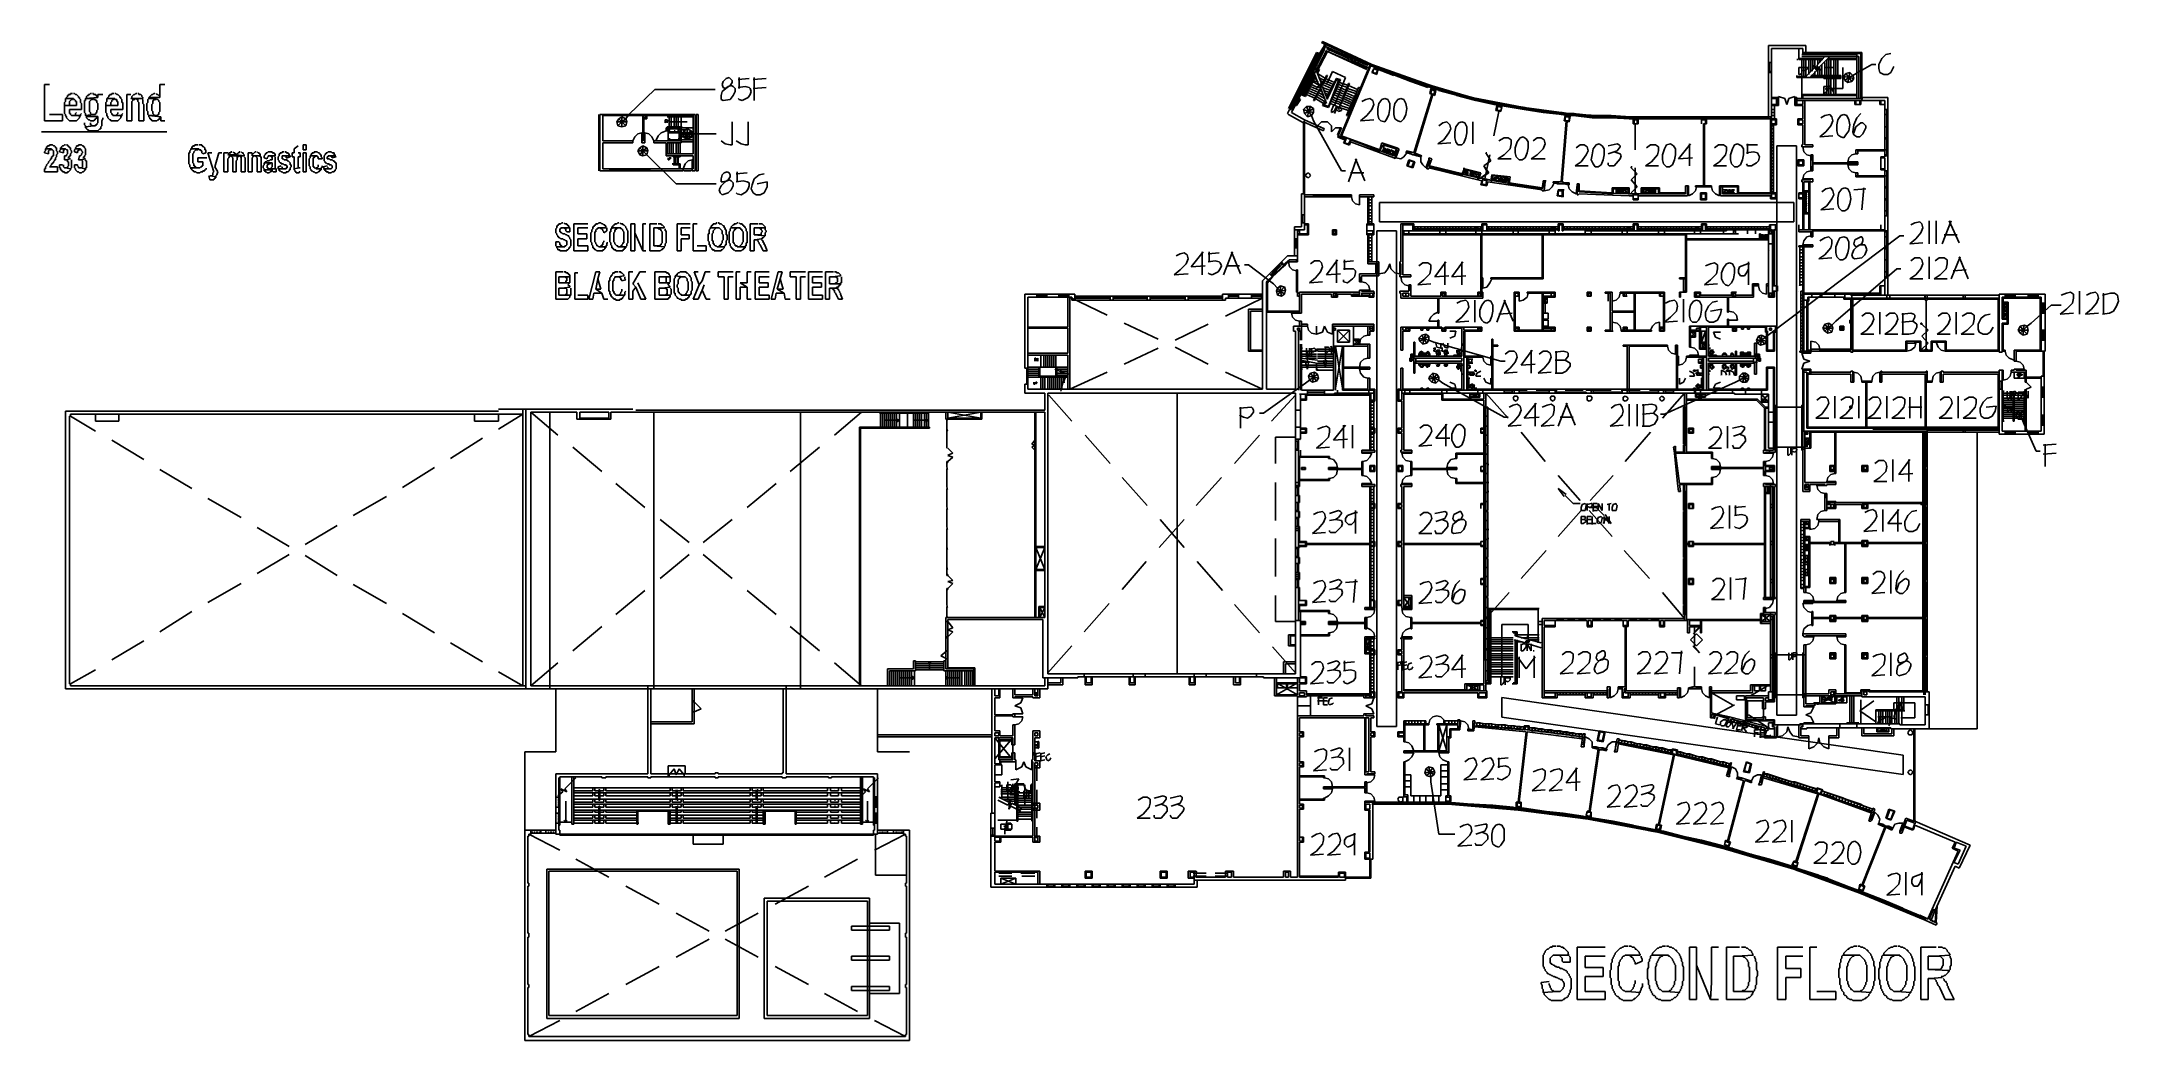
# Model space of a CAD drawing. Extents: x 0 to 132, y 0 to 63.
import ezdxf

# ---------------------------------------------------------------- set-up
doc = ezdxf.new("R2010")
doc.units = 0

msp = doc.modelspace()

# ---------------------------------------------------------------- linework, layer by layer
at = {"layer": 'Layer 1'}
for p, q in [((81.216239, 63.34135), (81.153004, 63.27785)), ((81.153004, 63.27785), (84.2645, 61.817352)), ((84.328, 61.881116), (81.216239, 63.34135)), ((80.835451, 62.642983), (79.057453, 59.086988)), ((79.057535, 59.086882), (80.835533, 62.579377)), ((79.120847, 59.150435), (80.835345, 62.51593)), ((79.184347, 59.086935), (80.89911, 62.51593)), ((81.026004, 62.515851), (79.248006, 59.023355)), ((79.311506, 58.96012), (81.153004, 62.515851)), ((81.34353, 62.833324), (79.946267, 60.039592)), ((81.470265, 62.769824), (80.010031, 59.976092)), ((80.835345, 62.51593), (80.835345, 62.57943)), ((81.025951, 62.579483), (80.835451, 62.642983)), ((80.835451, 62.579483), (81.025951, 62.515983)), ((80.835451, 62.579377), (80.898951, 62.579377)), ((80.835451, 62.515878), (80.898951, 62.515878)), ((81.533765, 62.706324), (80.83553, 61.373091)), ((81.533765, 62.706324), (80.83553, 61.373091)), ((81.025766, 62.515878), (80.83553, 62.579377)), ((80.89903, 62.515878), (80.962266, 62.452378)), ((80.962266, 62.452378), (81.025766, 62.515878)), ((81.343424, 63.087403), (81.025924, 62.579404)), ((81.153004, 62.515878), (81.026001, 62.579377)), ((81.343503, 63.087377), (81.026004, 62.579377)), ((81.026004, 62.57943), (81.089504, 62.64293)), ((81.153004, 62.51593), (81.026004, 62.57943)), ((81.343421, 63.02385), (81.089424, 62.579351)), ((81.089504, 62.64293), (81.153004, 62.57943)), ((81.406924, 63.023903), (81.152924, 62.515904)), ((81.153004, 62.515878), (81.407003, 63.023877)), ((81.153004, 62.57943), (81.153004, 62.51593)), ((81.343503, 63.08735), (81.280003, 63.08735)), ((81.280003, 63.08735), (81.407003, 63.02385)), ((81.406924, 63.087403), (81.343424, 63.150903)), ((81.343424, 63.150903), (81.343424, 63.087403)), ((81.343424, 63.087403), (81.406924, 63.023903)), ((81.407003, 63.02385), (81.343503, 63.08735)), ((81.406924, 63.023903), (81.406924, 63.087403)), ((81.407001, 63.02385), (84.074003, 61.817352)), ((81.407056, 62.769983), (84.010553, 61.626984)), ((81.470292, 62.896983), (84.074053, 61.69022)), ((81.533871, 62.706298), (84.010368, 61.563564)), ((84.010368, 61.563564), (81.533871, 62.706298)), ((81.597424, 62.769851), (81.660924, 62.769851)), ((84.2645, 61.817352), (84.328, 61.881116)), ((84.2645, 61.754037), (84.328, 61.881037)), ((84.328, 61.881037), (84.2645, 61.817537)), ((87.439443, 60.737959), (84.327947, 61.880958)), ((84.327947, 61.880958), (84.645182, 61.753958)), ((84.328, 61.881037), (88.264995, 60.484039)), ((111.823412, 63.087377), (109.473915, 63.087377)), ((109.473915, 62.007772), (109.473915, 61.373038)), ((109.473915, 61.373038), (109.473915, 62.007772)), ((109.473994, 63.087403), (109.473994, 62.007905)), ((109.473994, 62.007905), (109.664494, 62.007905)), ((109.537283, 62.007905), (109.600783, 62.007905)), ((109.600783, 62.007905), (109.537283, 62.007905)), ((109.537283, 62.007905), (109.537283, 61.436405)), ((109.664412, 62.007905), (109.664412, 62.896904)), ((109.664415, 62.896877), (111.632648, 62.896877)), ((109.664415, 61.373038), (109.664415, 62.007772)), ((109.664415, 61.373038), (109.664415, 62.007772)), ((111.251913, 62.198325), (111.251913, 62.198325)), ((111.251913, 62.198325), (111.315413, 62.198325)), ((111.378648, 62.897062), (111.378648, 62.198299)), ((111.378701, 62.897036), (111.378701, 62.261772)), ((111.378754, 62.261984), (112.903017, 62.261984)), ((111.378833, 62.198351), (112.903096, 62.198351)), ((115.061908, 62.389063), (111.569412, 62.389063)), ((111.569412, 62.198299), (111.569412, 61.1823)), ((111.569463, 61.182353), (111.569463, 62.198351)), ((111.569465, 62.515878), (115.061961, 62.515878)), ((111.569518, 62.261984), (112.903017, 62.261984)), ((111.823438, 62.642983), (111.632674, 62.642983)), ((111.632674, 62.642983), (111.632674, 62.579483)), ((111.632674, 62.579483), (111.823438, 62.579483)), ((111.632751, 62.642983), (111.696256, 62.642983)), ((111.632754, 62.896983), (111.632754, 62.642983)), ((111.696335, 61.182353), (111.696335, 62.198351)), ((111.823333, 61.182353), (111.823333, 62.198351)), ((111.886938, 62.64293), (111.823438, 62.64293)), ((111.823438, 62.57943), (111.886938, 62.57943)), ((111.823491, 62.198219), (111.886991, 62.198219)), ((111.823518, 62.642983), (111.823518, 63.087483)), ((111.886938, 62.57943), (111.886938, 62.64293)), ((111.887018, 62.642983), (112.395017, 62.642983)), ((115.316013, 62.64293), (111.887018, 62.64293)), ((111.887018, 62.579483), (112.395017, 62.579483)), ((111.887018, 62.57943), (115.316013, 62.57943)), ((111.887018, 62.57943), (111.887018, 62.57943)), ((111.887023, 62.642983), (112.33152, 62.642983)), ((112.013859, 61.245853), (112.013859, 62.198351)), ((112.013991, 62.198219), (112.077491, 62.198219)), ((112.140991, 61.436352), (112.140991, 62.198351)), ((112.140991, 62.198219), (112.204226, 62.198219)), ((112.267726, 61.563352), (112.267726, 62.198351)), ((112.267726, 62.198219), (112.331491, 62.198219)), ((112.331438, 62.642983), (112.839437, 62.642983)), ((112.331438, 62.579483), (112.839437, 62.579483)), ((112.33152, 62.643063), (112.39502, 62.643063)), ((112.33152, 62.579563), (112.33152, 62.643063)), ((112.33152, 62.643063), (112.39502, 62.643063)), ((112.33152, 62.579563), (112.33152, 62.643063)), ((112.39502, 62.579563), (112.33152, 62.579563)), ((112.39502, 62.579563), (112.33152, 62.579563)), ((112.394991, 61.753852), (112.394991, 62.198351)), ((112.394991, 62.198219), (112.458226, 62.198219)), ((112.394993, 62.642983), (112.83949, 62.642983)), ((112.39502, 62.643063), (112.39502, 62.579563)), ((112.39502, 62.643063), (112.39502, 62.579563)), ((112.521885, 61.817484), (113.029884, 62.388984)), ((112.58549, 62.198219), (112.64899, 62.198219)), ((112.585517, 61.88109), (112.585517, 62.198325)), ((112.648937, 61.69022), (113.347437, 62.388984)), ((112.712226, 62.198219), (112.775726, 62.198219)), ((112.712252, 62.007825), (112.712252, 62.198325)), ((112.839331, 61.182353), (112.839331, 61.881116)), ((112.839408, 62.642983), (113.283908, 62.642983)), ((112.839411, 62.642983), (113.34741, 62.642983)), ((112.839411, 62.579483), (113.34741, 62.579483)), ((112.839411, 62.57943), (112.839411, 62.57943)), ((112.839411, 62.57943), (112.839411, 62.57943)), ((112.83949, 62.198219), (112.90299, 62.198219)), ((113.029831, 61.182353), (113.029831, 62.007852)), ((113.156963, 62.198325), (114.045698, 62.198325)), ((113.157096, 61.182353), (113.157096, 62.198351)), ((113.220146, 62.261798), (115.061908, 62.261798)), ((114.045698, 62.198325), (113.220199, 62.198325)), ((113.220199, 62.198325), (114.045698, 62.198325)), ((113.220252, 62.261825), (113.791751, 62.261825)), ((113.220252, 62.198325), (113.791751, 62.198325)), ((113.283754, 62.643063), (113.347254, 62.643063)), ((113.283754, 62.579563), (113.283754, 62.643063)), ((113.283754, 62.643063), (113.347254, 62.643063)), ((113.283754, 62.579563), (113.283754, 62.643063)), ((113.347254, 62.579563), (113.283754, 62.579563)), ((113.347254, 62.579563), (113.283754, 62.579563)), ((113.283831, 62.642983), (113.85533, 62.642983)), ((113.283831, 62.579483), (113.85533, 62.579483)), ((113.283831, 61.182353), (113.283831, 62.198351)), ((113.347254, 62.643063), (113.347254, 62.579563)), ((113.347254, 62.643063), (113.347254, 62.579563)), ((113.347381, 62.642983), (113.791886, 62.642983)), ((113.410857, 61.182353), (113.410857, 62.198351)), ((113.601357, 61.182353), (113.601357, 62.198351)), ((113.728621, 61.182353), (113.728621, 62.198351)), ((113.791748, 62.643063), (113.855248, 62.643063)), ((113.791748, 62.579563), (113.791748, 62.643063)), ((113.791748, 62.643063), (113.855248, 62.643063)), ((113.791748, 62.579563), (113.791748, 62.643063)), ((113.855248, 62.579563), (113.791748, 62.579563)), ((113.855248, 62.579563), (113.791748, 62.579563)), ((113.791751, 62.198219), (113.919015, 62.198219)), ((113.791804, 62.642983), (114.299803, 62.642983)), ((113.791804, 62.579483), (114.299803, 62.579483)), ((113.855248, 62.643063), (113.855248, 62.579563)), ((113.855248, 62.643063), (113.855248, 62.579563)), ((113.855357, 61.182353), (113.855357, 62.198351)), ((113.855359, 62.642983), (114.299856, 62.642983)), ((114.045724, 62.198219), (115.061987, 62.198219)), ((114.04575, 62.198219), (114.10925, 62.198219)), ((114.04575, 62.198219), (114.10925, 62.198219)), ((114.299774, 62.642983), (114.744538, 62.642983)), ((114.299777, 62.642983), (114.807776, 62.642983)), ((114.299777, 62.579483), (114.807776, 62.579483)), ((114.299777, 62.57943), (114.299777, 62.57943)), ((114.299777, 62.57943), (114.299777, 62.57943)), ((114.744461, 62.642983), (115.315961, 62.642983)), ((114.744461, 62.579483), (115.315961, 62.579483)), ((114.744514, 62.643063), (114.80775, 62.643063)), ((114.744514, 62.579563), (114.744514, 62.643063)), ((114.744514, 62.643063), (114.80775, 62.643063)), ((114.744514, 62.579563), (114.744514, 62.643063)), ((114.80775, 62.579563), (114.744514, 62.579563)), ((114.80775, 62.579563), (114.744514, 62.579563)), ((114.807747, 62.642983), (115.252511, 62.642983)), ((114.80775, 62.643063), (114.80775, 62.579563)), ((114.80775, 62.643063), (114.80775, 62.579563)), ((115.061908, 62.389063), (115.061908, 59.785566)), ((115.061908, 62.261798), (115.061908, 59.912301)), ((115.061908, 62.198299), (115.061908, 59.976066)), ((115.061961, 62.515878), (115.061961, 62.389142)), ((115.061961, 62.389142), (115.188961, 62.389142)), ((115.062014, 62.38901), (115.125249, 62.38901)), ((115.125249, 61.373117), (116.014513, 61.881116)), ((115.188908, 62.389063), (115.188908, 59.785566)), ((115.252511, 62.643063), (115.316011, 62.643063)), ((115.252511, 62.579563), (115.252511, 62.643063)), ((115.316011, 62.579563), (115.252511, 62.579563)), ((115.315987, 62.57943), (115.315987, 62.64293)), ((115.315987, 62.64293), (115.379222, 62.64293)), ((115.315987, 62.57943), (115.379222, 62.57943)), ((115.315987, 62.57943), (115.315987, 59.785434)), ((115.315987, 61.373038), (115.315987, 61.944272)), ((115.316011, 62.643063), (115.316011, 62.579563)), ((115.316013, 62.007799), (115.316013, 62.515798)), ((115.379249, 62.007799), (115.316013, 62.007799)), ((115.316013, 62.007799), (115.316013, 61.944299)), ((115.316013, 61.944299), (115.379249, 61.944299)), ((115.316016, 62.579298), (115.379251, 62.579298)), ((115.316016, 62.515798), (115.316016, 62.579298)), ((115.379251, 62.515798), (115.316016, 62.515798)), ((115.316016, 62.007799), (115.379251, 62.007799)), ((115.316016, 61.944299), (115.316016, 62.007799)), ((115.379251, 61.944299), (115.316016, 61.944299)), ((115.316066, 62.57943), (115.316066, 61.944431)), ((115.316066, 62.007905), (115.316066, 61.37317)), ((115.379222, 62.57943), (115.379222, 62.64293)), ((115.379222, 59.785434), (115.379222, 62.57943)), ((115.379249, 61.944299), (115.379249, 62.007799)), ((115.379251, 62.579298), (115.379251, 62.515798)), ((115.379251, 62.007799), (115.379251, 61.944299)), ((115.379302, 62.57943), (115.379302, 61.944431)), ((115.379302, 62.007905), (115.379302, 61.37317)), ((116.014513, 61.881116), (116.268512, 61.881116)), ((116.649565, 62.261931), (116.4588, 61.880931)), ((116.4588, 61.880931), (116.4588, 61.626932)), ((116.903564, 62.51593), (116.649565, 62.261931)), ((117.220799, 62.57943), (116.903564, 62.51593)), ((0.571473, 60.610827), (0.254238, 60.610827)), ((0.254238, 60.610827), (0.254238, 58.32483)), ((7.874122, 60.610827), (7.556623, 60.610827)), ((7.556623, 60.610827), (7.556623, 59.785593)), ((43.179919, 60.610827), (43.243419, 60.420327)), ((43.243469, 60.801512), (43.179972, 60.610748)), ((43.433839, 60.991985), (43.243604, 60.801486)), ((43.624604, 61.055485), (43.433839, 60.991985)), ((43.688289, 60.547433), (43.497525, 60.420433)), ((43.751471, 60.547618), (43.560972, 60.483854)), ((43.688289, 60.991932), (43.624524, 61.055432)), ((43.815024, 60.864668), (43.688289, 60.991932)), ((43.815024, 60.737933), (43.688289, 60.547433)), ((43.878471, 60.483854), (43.751471, 60.547618)), ((43.815024, 60.737933), (43.815024, 60.864668)), ((44.196209, 60.928327), (44.894443, 60.991827)), ((44.259444, 60.356827), (44.259444, 61.055591)), ((45.148443, 60.928327), (45.973942, 60.991827)), ((45.212208, 59.594828), (45.212208, 61.055591)), ((80.771766, 61.182326), (80.073531, 59.912328)), ((80.771766, 61.182326), (80.137031, 59.912328)), ((80.771766, 61.118826), (80.137031, 59.848828)), ((80.771766, 61.118826), (80.137031, 59.848828)), ((80.454266, 60.547645), (80.518031, 60.547645)), ((80.518031, 60.67438), (80.581531, 60.67438)), ((80.518031, 60.61088), (80.89903, 60.42038)), ((80.581531, 60.801644), (80.645031, 60.801644)), ((80.581531, 60.801644), (81.025766, 60.547645)), ((80.645031, 60.92838), (80.645031, 60.86488)), ((80.645031, 60.86488), (80.962266, 60.73788)), ((80.962292, 60.610933), (80.645057, 61.436432)), ((80.708266, 61.055379), (80.771766, 61.055379)), ((80.708266, 60.991879), (80.83553, 60.92838)), ((80.771872, 61.817352), (80.835372, 61.817352)), ((81.153136, 60.674433), (80.771872, 61.626932)), ((80.835557, 60.420433), (81.216292, 60.674433)), ((81.025766, 61.56359), (80.89903, 61.309591)), ((80.962266, 61.56359), (80.89903, 61.309591)), ((80.899136, 61.309353), (81.407136, 60.991853)), ((81.216292, 60.674433), (80.962292, 60.610933)), ((80.962316, 61.563485), (81.025816, 61.563485)), ((80.962319, 61.055485), (81.343318, 60.864721)), ((80.962372, 61.563352), (81.025871, 61.563352)), ((81.025871, 60.420433), (81.343371, 60.737933)), ((81.089451, 60.8648), (81.279951, 60.738065)), ((81.343371, 60.737933), (81.153136, 60.674433)), ((81.216371, 60.610853), (81.153136, 60.483854)), ((81.216371, 60.610853), (81.153136, 60.483854)), ((81.216265, 60.61088), (81.787765, 60.35688)), ((81.470371, 61.182353), (81.216371, 60.674353)), ((81.533871, 61.182353), (81.279871, 60.674353)), ((81.279951, 60.738065), (81.85145, 60.484065)), ((81.343318, 60.864721), (81.915082, 60.610721)), ((81.407001, 60.991932), (81.9785, 60.737933)), ((81.470265, 61.182326), (81.533765, 61.182326)), ((81.470289, 60.67438), (81.533794, 60.73788)), ((82.10537, 60.991853), (81.470371, 59.785619)), ((82.10537, 60.991853), (81.470371, 59.785619)), ((82.10537, 60.928353), (81.533871, 59.721855)), ((82.10537, 60.928353), (81.533871, 59.721855)), ((81.533873, 60.737933), (81.851368, 61.436432)), ((81.597344, 59.150567), (82.359343, 60.9283)), ((82.295843, 60.8648), (81.597344, 59.214067)), ((81.597344, 59.214067), (82.232608, 60.8648)), ((82.295843, 60.8648), (81.597344, 59.150567)), ((82.677028, 61.055565), (81.851529, 61.4363)), ((81.915082, 60.610721), (81.915082, 60.547486)), ((81.978529, 59.277302), (82.677028, 61.055565)), ((82.105291, 60.928274), (82.232555, 60.864774)), ((82.295896, 60.86488), (82.105397, 60.991879)), ((82.105397, 60.991879), (82.359396, 60.92838)), ((82.105397, 60.92838), (82.295896, 60.86488)), ((82.168976, 60.610827), (82.232476, 60.610827)), ((82.930922, 60.67438), (82.232423, 59.023382)), ((82.232423, 59.023382), (82.867422, 60.67438)), ((82.232476, 60.610827), (82.80371, 60.420327)), ((82.232555, 60.801538), (82.232555, 60.738039)), ((82.295843, 60.737933), (82.867343, 60.547433)), ((84.200947, 61.817511), (82.359449, 57.372516)), ((82.422949, 57.372516), (84.264447, 61.817511)), ((82.867263, 60.674327), (82.931028, 60.674327)), ((82.867343, 60.547433), (83.438842, 60.293433)), ((84.010421, 61.690352), (84.073921, 61.690352)), ((84.264447, 61.817511), (84.200947, 61.817511)), ((84.264447, 61.817458), (87.439443, 60.610695)), ((84.264447, 61.817458), (84.645182, 61.626958)), ((84.2645, 61.817537), (84.2645, 61.754037)), ((84.328, 61.817458), (84.645235, 61.690458)), ((84.328, 61.373038), (84.645235, 61.246038)), ((84.454814, 61.627037), (84.328079, 61.373038)), ((84.391314, 61.373038), (84.454814, 61.627037)), ((84.582132, 61.309406), (84.391367, 61.37317)), ((84.708867, 61.499905), (84.454867, 61.626905)), ((84.454867, 61.626905), (84.708867, 61.499905)), ((84.581999, 61.627037), (85.724733, 61.182273)), ((84.582052, 61.62717), (84.645288, 61.753905)), ((84.645288, 61.753905), (84.582052, 61.62717)), ((84.645288, 61.62717), (84.582052, 61.62717)), ((84.582052, 61.62717), (84.645288, 61.62717)), ((84.582052, 61.627037), (84.645288, 61.563537)), ((84.645288, 61.627037), (84.582052, 61.627037)), ((84.708867, 61.499905), (84.582132, 61.309406)), ((84.645235, 61.753773), (85.724733, 61.309538)), ((84.645285, 61.690352), (85.724786, 61.245853)), ((84.645288, 61.753905), (84.645288, 61.62717)), ((84.645288, 61.62717), (84.645288, 61.753905)), ((84.645288, 61.563537), (84.645288, 61.627037)), ((84.708867, 61.499905), (84.645367, 61.245906)), ((85.661524, 61.245932), (86.804258, 60.801433)), ((85.661577, 61.245985), (85.724813, 61.309485)), ((85.724813, 61.309485), (85.661577, 61.245985)), ((85.724813, 61.182485), (85.661577, 61.245985)), ((85.661577, 61.245985), (85.724813, 61.182485)), ((85.72476, 61.309432), (86.868023, 60.928432)), ((85.72481, 61.245932), (86.804314, 60.864933)), ((85.724813, 61.309485), (85.724813, 61.182485)), ((85.724813, 61.182485), (85.724813, 61.309485)), ((86.867838, 60.92838), (86.804338, 60.801644)), ((86.804338, 60.801644), (86.804338, 60.92838)), ((86.804338, 60.92838), (86.867838, 60.92838)), ((86.804338, 60.928247), (87.947336, 60.547512)), ((86.804338, 60.8648), (87.883834, 60.484065)), ((86.804338, 60.801512), (87.883836, 60.420512)), ((86.804391, 60.92838), (86.804391, 60.801644)), ((86.804391, 60.801644), (86.867891, 60.92838)), ((86.867891, 60.92838), (86.804391, 60.92838)), ((90.677939, 59.78546), (87.439443, 60.737959)), ((87.439443, 60.610695), (90.677939, 59.658461)), ((87.947416, 60.547512), (87.883916, 60.484012)), ((87.883916, 60.484012), (87.947416, 60.547512)), ((87.947416, 60.547512), (87.883916, 60.420512)), ((87.947363, 60.547459), (88.328627, 60.42046)), ((87.947416, 60.420512), (87.947416, 60.547512)), ((109.474018, 61.373064), (109.664518, 61.373064)), ((109.474018, 58.578803), (109.474018, 61.373064)), ((109.537256, 61.4363), (109.600756, 61.4363)), ((109.537256, 61.373064), (109.537256, 61.4363)), ((109.600756, 61.373064), (109.537256, 61.373064)), ((109.600756, 61.4363), (109.600756, 61.373064)), ((109.664518, 61.373064), (109.664518, 58.578803)), ((113.283833, 61.055485), (111.251831, 61.055485)), ((111.25191, 61.1188), (111.823412, 61.1188)), ((111.251913, 61.182353), (111.251913, 61.182353)), ((111.251913, 61.055485), (111.251913, 61.18222)), ((111.251913, 61.18222), (111.251913, 61.118721)), ((111.251913, 61.1188), (111.251913, 61.055565)), ((111.251913, 61.1188), (111.886912, 61.1188)), ((111.251913, 61.055565), (113.029911, 61.055565)), ((112.013885, 61.690352), (111.378886, 61.690352)), ((111.378886, 61.690352), (111.378886, 61.245853)), ((111.378886, 61.245853), (111.442386, 61.245853)), ((111.442386, 61.245853), (111.569386, 61.309617)), ((111.569386, 61.309617), (111.569386, 61.753852)), ((111.569545, 60.992038), (111.569545, 59.78554)), ((111.950253, 61.690405), (111.632754, 61.690405)), ((111.632754, 61.499905), (111.823518, 61.499905)), ((111.696333, 61.690352), (111.696333, 61.245853)), ((111.759886, 61.055485), (112.394885, 61.69022)), ((111.823412, 61.1188), (111.823412, 61.1823)), ((111.823518, 61.499905), (111.950253, 61.626905)), ((111.950253, 61.626905), (111.950253, 61.690405)), ((112.077438, 61.055485), (112.521938, 61.499985)), ((112.140991, 61.182353), (114.045724, 61.182353)), ((112.140996, 61.1188), (113.982491, 61.1188)), ((112.140996, 61.1188), (113.982491, 61.1188)), ((114.045724, 61.182353), (112.204226, 61.182353)), ((112.204332, 61.499852), (112.267832, 61.499852)), ((112.394885, 61.69022), (112.267885, 61.817484)), ((112.267885, 61.817484), (112.648885, 61.626984)), ((112.267911, 61.1188), (112.267911, 61.1823)), ((112.394911, 61.1188), (112.394911, 61.1823)), ((112.521938, 61.499985), (112.394938, 61.69022)), ((112.394938, 61.69022), (112.775937, 61.499985)), ((112.394991, 61.690352), (112.458226, 61.690352)), ((113.982489, 61.055565), (112.394991, 61.055565)), ((112.395097, 61.182353), (112.395097, 61.436352)), ((112.648885, 61.626984), (112.521885, 61.817484)), ((112.585332, 61.690352), (112.585332, 61.753852)), ((112.585332, 61.182353), (112.585332, 61.627117)), ((112.585411, 61.1188), (112.585411, 61.1823)), ((112.775937, 61.499985), (112.648937, 61.69022)), ((112.712332, 61.563352), (112.712332, 61.690352)), ((112.712332, 61.182353), (112.712332, 61.499852)), ((112.712411, 61.1188), (112.712411, 61.1823)), ((112.839411, 61.1188), (112.839411, 61.1823)), ((112.966252, 60.992012), (112.966252, 61.055512)), ((114.045803, 60.991853), (112.966305, 60.991853)), ((113.029805, 60.991932), (113.029805, 61.055432)), ((114.045803, 60.991932), (113.029805, 60.991932)), ((113.029831, 61.69022), (113.60133, 61.69022)), ((113.029911, 61.1188), (113.029911, 61.1823)), ((113.15691, 61.1188), (113.15691, 61.1823)), ((113.156961, 59.975987), (113.156961, 60.991985)), ((113.157016, 60.992012), (113.157016, 61.055512)), ((113.283831, 61.055485), (113.982595, 61.055485)), ((113.283833, 59.975987), (113.283833, 60.991985)), ((113.28391, 61.1188), (113.28391, 61.1823)), ((113.28391, 60.992065), (113.28391, 61.055565)), ((113.347384, 60.547512), (113.601383, 60.102748)), ((113.41091, 61.1188), (113.41091, 61.1823)), ((113.41091, 60.992065), (113.41091, 61.055565)), ((113.410934, 59.975987), (113.410934, 60.991985)), ((113.410934, 60.039539), (113.410934, 60.547539)), ((113.601383, 60.102748), (113.601383, 60.547512)), ((113.601386, 59.975987), (113.601386, 60.991985)), ((113.60141, 61.1188), (113.60141, 61.1823)), ((113.60141, 60.992065), (113.60141, 61.055565)), ((113.72841, 61.1188), (113.72841, 61.1823)), ((113.72841, 60.992065), (113.72841, 61.055565)), ((113.728489, 59.975987), (113.728489, 60.991985)), ((113.855409, 61.1188), (113.855409, 61.1823)), ((113.982489, 61.1188), (113.982489, 61.055565)), ((113.982568, 61.118668), (113.982568, 61.055432)), ((114.045803, 60.991932), (114.045803, 61.182432)), ((114.045803, 61.182353), (114.045803, 60.991853)), ((114.172962, 60.356827), (114.172962, 61.690326)), ((114.236488, 61.1188), (114.299724, 60.8648)), ((114.363356, 61.309485), (114.236621, 61.118721)), ((114.236621, 61.118721), (114.553856, 61.055485)), ((114.299724, 60.8648), (114.553723, 61.055565)), ((114.299777, 60.8648), (114.490541, 60.738065)), ((114.617329, 61.373038), (114.363329, 61.309538)), ((114.363329, 61.309538), (114.553829, 61.055538)), ((114.490462, 60.737933), (114.744461, 60.801433)), ((114.490541, 60.738065), (114.553776, 61.055565)), ((114.871197, 60.992012), (114.553697, 61.055512)), ((114.744461, 60.801433), (114.553697, 61.055432)), ((114.61725, 61.373117), (114.55375, 61.055618)), ((114.807829, 61.182432), (114.553829, 61.055432)), ((114.80775, 61.182353), (114.61725, 61.373117)), ((114.744461, 60.801512), (114.871197, 60.992012)), ((114.80775, 61.182353), (115.125249, 61.373117)), ((114.871329, 60.991932), (114.807829, 61.182432)), ((115.315987, 61.373038), (115.315987, 61.373038)), ((115.315987, 61.373038), (115.379222, 61.373038)), ((115.379222, 61.373038), (115.315987, 61.373038)), ((115.315987, 60.801512), (115.315987, 61.373011)), ((115.315987, 60.801512), (115.379222, 60.801512)), ((115.379222, 60.801512), (115.315987, 60.801512)), ((115.315987, 60.801512), (115.315987, 60.801512)), ((115.316013, 60.356801), (115.316013, 60.801565)), ((115.316066, 61.373038), (115.316066, 60.801538)), ((115.316066, 60.801512), (115.316066, 60.293513)), ((115.379302, 61.373038), (115.379302, 60.801538)), ((115.379302, 60.801512), (115.379302, 60.293513)), ((116.4588, 61.626932), (116.5223, 61.372932)), ((116.5223, 61.372932), (116.7763, 61.245932)), ((116.7763, 61.245932), (117.0303, 61.245932)), ((117.0303, 61.245932), (117.220799, 61.372932)), ((117.220799, 61.372932), (117.411564, 61.753931)), ((2.286103, 59.277276), (1.524104, 59.277276)), ((1.524104, 59.277276), (1.524104, 58.769276)), ((1.587683, 59.531223), (1.524183, 59.467987)), ((1.524183, 59.467987), (1.524183, 59.277223)), ((1.524183, 59.277223), (1.841683, 59.277223)), ((1.651104, 59.72204), (1.587604, 59.72204)), ((1.587604, 59.72204), (2.095603, 59.72204)), ((1.587683, 59.721987), (1.587683, 59.531223)), ((1.714604, 59.848775), (1.651104, 59.78554)), ((1.651104, 59.78554), (1.651104, 59.72204)), ((1.778104, 59.91254), (1.714604, 59.91254)), ((1.714604, 59.91254), (1.714604, 59.848775)), ((1.905103, 59.976039), (1.778104, 59.976039)), ((1.778104, 59.976039), (1.778104, 59.91254)), ((1.841683, 59.531223), (1.904918, 59.594987)), ((1.841683, 59.277223), (1.841683, 59.531223)), ((1.904918, 59.594987), (1.968418, 59.658487)), ((2.032103, 60.039539), (1.905103, 60.039539)), ((1.905103, 60.039539), (1.905103, 59.976039)), ((1.968418, 59.658487), (2.032183, 59.658487)), ((2.032183, 59.658487), (2.032183, 59.721987)), ((2.158839, 60.039539), (2.095603, 60.039539)), ((2.095603, 59.72204), (2.095603, 59.65854)), ((2.095603, 59.65854), (2.158839, 59.65854)), ((2.222603, 59.976039), (2.158839, 60.039539)), ((2.158839, 59.65854), (2.222603, 59.594775)), ((2.286103, 59.976039), (2.222603, 59.976039)), ((2.222603, 59.594775), (2.222603, 59.531275)), ((2.222603, 59.531275), (2.286103, 59.531275)), ((2.349603, 59.91254), (2.286103, 59.976039)), ((2.286103, 59.531275), (2.286103, 59.277276)), ((2.413103, 59.848775), (2.349603, 59.91254)), ((2.413103, 59.78554), (2.413103, 59.848775)), ((2.476603, 59.78554), (2.413103, 59.78554)), ((2.476603, 59.72204), (2.476603, 59.78554)), ((2.540103, 59.65854), (2.476603, 59.72204)), ((2.540103, 59.46804), (2.540103, 59.65854)), ((2.603603, 59.40454), (2.540103, 59.46804)), ((2.603603, 59.023276), (2.603603, 59.40454)), ((2.857629, 59.594987), (2.794129, 59.594987)), ((2.794129, 59.594987), (2.794129, 59.150488)), ((2.857629, 59.721987), (2.857629, 59.594987)), ((3.619654, 59.785487), (2.857655, 59.721987)), ((2.857655, 59.721987), (3.365655, 59.721987)), ((2.921261, 59.78554), (2.857761, 59.72204)), ((2.857761, 59.72204), (3.619495, 59.78554)), ((2.984496, 59.91254), (2.921261, 59.848775)), ((2.921261, 59.848775), (2.921261, 59.78554)), ((3.047996, 59.91254), (2.984496, 59.91254)), ((3.111761, 59.976039), (3.047996, 59.976039)), ((3.047996, 59.976039), (3.047996, 59.91254)), ((3.111628, 59.531223), (3.175128, 59.594987)), ((3.111628, 59.213988), (3.111628, 59.531223)), ((3.111628, 58.896488), (3.111628, 59.213988)), ((3.175261, 60.039539), (3.111761, 59.976039)), ((3.175128, 59.594987), (3.238364, 59.658487)), ((3.238496, 60.039539), (3.175261, 60.039539)), ((3.238364, 59.658487), (3.302128, 59.658487)), ((3.365496, 60.039539), (3.301996, 60.039539)), ((3.302128, 59.658487), (3.365628, 59.721987)), ((3.365496, 59.976039), (3.365496, 60.039539)), ((3.492496, 59.976039), (3.365496, 59.976039)), ((3.365655, 59.721987), (3.365655, 59.658487)), ((3.365655, 59.658487), (3.49239, 59.658487)), ((3.49239, 59.658487), (3.49239, 59.594987)), ((3.49239, 59.594987), (3.556154, 59.594987)), ((3.492496, 59.91254), (3.492496, 59.976039)), ((3.555996, 59.91254), (3.492496, 59.91254)), ((3.555996, 59.848775), (3.555996, 59.91254)), ((3.619495, 59.78554), (3.555996, 59.848775)), ((3.556154, 59.594987), (3.556154, 59.531223)), ((3.556154, 59.531223), (3.556154, 59.467987)), ((3.556154, 59.467987), (3.619654, 59.404487)), ((3.937154, 59.975987), (3.619654, 59.975987)), ((3.619654, 59.975987), (3.619654, 59.785487)), ((3.619654, 59.404487), (3.619654, 59.023223)), ((4.889547, 59.277276), (4.127548, 59.277276)), ((4.127548, 59.277276), (4.127548, 58.832776)), ((4.191127, 59.531223), (4.127627, 59.467987)), ((4.127627, 59.467987), (4.127627, 59.277223)), ((4.127627, 59.277223), (4.445127, 59.277223)), ((4.254812, 59.72204), (4.191048, 59.72204)), ((4.191048, 59.72204), (4.699047, 59.72204)), ((4.191127, 59.721987), (4.191127, 59.531223)), ((4.318047, 59.848775), (4.254812, 59.78554)), ((4.254812, 59.78554), (4.254812, 59.72204)), ((4.381547, 59.91254), (4.318047, 59.91254)), ((4.318047, 59.91254), (4.318047, 59.848775)), ((4.508812, 59.976039), (4.381547, 59.976039)), ((4.381547, 59.976039), (4.381547, 59.91254)), ((4.445127, 59.467987), (4.508627, 59.531223)), ((4.445127, 59.277223), (4.445127, 59.467987)), ((4.508627, 59.594987), (4.571862, 59.658487)), ((4.508627, 59.531223), (4.508627, 59.594987)), ((4.635547, 60.039539), (4.508812, 60.039539)), ((4.508812, 60.039539), (4.508812, 59.976039)), ((4.571862, 59.658487), (4.635626, 59.658487)), ((4.635626, 59.658487), (4.699126, 59.721987)), ((4.762547, 60.039539), (4.699047, 60.039539)), ((4.699047, 59.72204), (4.699047, 59.65854)), ((4.699047, 59.65854), (4.826047, 59.65854)), ((4.826047, 59.976039), (4.762547, 60.039539)), ((4.889547, 59.976039), (4.826047, 59.976039)), ((4.826047, 59.65854), (4.826047, 59.594775)), ((4.826047, 59.594775), (4.826047, 59.531275)), ((4.826047, 59.531275), (4.889547, 59.531275)), ((4.953047, 59.91254), (4.889547, 59.976039)), ((4.889547, 59.531275), (4.889547, 59.277276)), ((5.016547, 59.848775), (4.953047, 59.91254)), ((5.016547, 59.78554), (5.016547, 59.848775)), ((5.080047, 59.78554), (5.016547, 59.78554)), ((5.080047, 59.72204), (5.080047, 59.78554)), ((5.143546, 59.65854), (5.080047, 59.72204)), ((5.143546, 59.46804), (5.143546, 59.65854)), ((5.207046, 59.46804), (5.143546, 59.46804)), ((5.207046, 59.023276), (5.207046, 59.46804)), ((5.715072, 59.975987), (5.461072, 59.975987)), ((5.461072, 59.975987), (5.461072, 58.324989)), ((6.477071, 59.721987), (5.715072, 59.721987)), ((5.778678, 59.78554), (5.715178, 59.72204)), ((5.715178, 59.72204), (6.476912, 59.72204)), ((5.778572, 59.531223), (5.842072, 59.594987)), ((5.778572, 59.467987), (5.778572, 59.531223)), ((5.778572, 59.404487), (5.778572, 59.467987)), ((5.778572, 59.086988), (5.778572, 59.404487)), ((5.842178, 59.91254), (5.778678, 59.848775)), ((5.778678, 59.848775), (5.778678, 59.78554)), ((5.842072, 59.594987), (5.842072, 59.658487)), ((5.842072, 59.658487), (5.969072, 59.658487)), ((5.905413, 59.976039), (5.842178, 59.91254)), ((5.969178, 59.976039), (5.905413, 59.976039)), ((5.969072, 59.658487), (6.032572, 59.721987)), ((6.032678, 60.039539), (5.969178, 59.976039)), ((6.477045, 59.721987), (6.032545, 59.721987)), ((6.032545, 59.721987), (6.09631, 59.658487)), ((6.032572, 59.721987), (6.477071, 59.721987)), ((6.096178, 60.039539), (6.032678, 60.039539)), ((6.09631, 59.658487), (6.159545, 59.658487)), ((6.222913, 60.039539), (6.159413, 60.039539)), ((6.159545, 59.658487), (6.159545, 59.531223)), ((6.159545, 59.531223), (6.223045, 59.467987)), ((6.222913, 59.976039), (6.222913, 60.039539)), ((6.350177, 59.976039), (6.222913, 59.976039)), ((6.223045, 59.467987), (6.223045, 58.324989)), ((6.413413, 59.91254), (6.350177, 59.976039)), ((6.413413, 59.848775), (6.413413, 59.91254)), ((6.476912, 59.78554), (6.413413, 59.848775)), ((6.476912, 59.72204), (6.476912, 59.78554)), ((6.477045, 59.404487), (6.477045, 59.658487)), ((6.540545, 59.340987), (6.477045, 59.404487)), ((6.540545, 58.324989), (6.540545, 59.340987)), ((6.79465, 59.467987), (6.73115, 59.404487)), ((6.73115, 59.404487), (6.73115, 59.150488)), ((6.85815, 59.721987), (6.79465, 59.658487)), ((6.79465, 59.658487), (6.79465, 59.594987)), ((6.79465, 59.594987), (6.79465, 59.467987)), ((7.556623, 59.785593), (6.858124, 59.785593)), ((6.858124, 59.785593), (6.858124, 59.722093)), ((6.858124, 59.722093), (7.302623, 59.722093)), ((6.921518, 59.78554), (6.858282, 59.78554)), ((6.858282, 59.78554), (7.556517, 59.78554)), ((6.985018, 59.91254), (6.921518, 59.848775)), ((6.921518, 59.848775), (6.921518, 59.78554)), ((7.048518, 59.976039), (6.985018, 59.91254)), ((7.112282, 59.976039), (7.048518, 59.976039)), ((7.04865, 59.340987), (7.11215, 59.404487)), ((7.04865, 59.213988), (7.04865, 59.340987)), ((7.04865, 58.959988), (7.04865, 59.213988)), ((7.11215, 59.404487), (7.11215, 59.594987)), ((7.11215, 59.594987), (7.17565, 59.594987)), ((7.175782, 60.039539), (7.112282, 59.976039)), ((7.17565, 59.594987), (7.17565, 59.658487)), ((7.17565, 59.658487), (7.30265, 59.658487)), ((7.239017, 60.039539), (7.175782, 60.039539)), ((7.366017, 59.976039), (7.302517, 60.039539)), ((7.302623, 59.722093), (7.366123, 59.658328)), ((7.30265, 59.658487), (7.30265, 59.721987)), ((7.429782, 59.976039), (7.366017, 59.976039)), ((7.366123, 59.658328), (7.429623, 59.658328)), ((7.429623, 59.658328), (7.493123, 59.594828)), ((7.493017, 59.91254), (7.429782, 59.976039)), ((7.556517, 59.848775), (7.493017, 59.91254)), ((7.493123, 59.594828), (7.493123, 59.531328)), ((7.493123, 59.531328), (7.556623, 59.468093)), ((7.556517, 59.78554), (7.556517, 59.848775)), ((7.556623, 59.468093), (7.556623, 59.404329)), ((7.556623, 59.404329), (7.556623, 59.150329)), ((37.274691, 58.706041), (38.925689, 60.293539)), ((38.925689, 60.293539), (42.73542, 60.293539)), ((43.180025, 60.166433), (43.116525, 59.912434)), ((43.116525, 59.912434), (43.116525, 59.658434)), ((43.116525, 59.658434), (43.243525, 59.594934)), ((43.497525, 60.420433), (43.180025, 60.166433)), ((43.243419, 60.420327), (43.370683, 60.356827)), ((43.243472, 59.594855), (43.688236, 59.658355)), ((43.560972, 60.483854), (43.370472, 60.356854)), ((43.688236, 59.658355), (43.878471, 59.912354)), ((44.005471, 60.356854), (43.878471, 60.483854)), ((43.878471, 59.912354), (44.005471, 60.166354)), ((44.005471, 60.166354), (44.005471, 60.356854)), ((44.640629, 60.483986), (44.19613, 60.420486)), ((44.19613, 59.721987), (44.259365, 59.658487)), ((44.259365, 59.658487), (44.450129, 59.594987)), ((44.450129, 59.594987), (44.830864, 59.785487)), ((44.894629, 60.420486), (44.640629, 60.483986)), ((44.830864, 59.785487), (44.958129, 59.975987)), ((44.958129, 60.356722), (44.894629, 60.420486)), ((45.021364, 60.166486), (44.958129, 60.356722)), ((44.958129, 59.975987), (45.021364, 60.166486)), ((45.973942, 60.420327), (45.148443, 60.356827)), ((79.501953, 59.340882), (79.501953, 59.277382)), ((79.501953, 59.277382), (79.565453, 59.277382)), ((79.565506, 59.340882), (79.502006, 59.340882)), ((79.692241, 59.658381), (79.565506, 59.340882)), ((79.565506, 59.277382), (79.819505, 59.658381)), ((79.69237, 59.721987), (79.69237, 59.658487)), ((79.819503, 59.658434), (79.692508, 59.721934)), ((79.819505, 59.975987), (80.137005, 59.848987)), ((80.137005, 59.848987), (79.882741, 60.039486)), ((79.882741, 60.039486), (80.137005, 59.912487)), ((79.882794, 60.039539), (80.073558, 59.91254)), ((80.200346, 59.214014), (80.009846, 59.02325)), ((80.137058, 60.039539), (80.200293, 59.976039)), ((80.200293, 59.976039), (80.771792, 59.72204)), ((80.454346, 59.214014), (80.200346, 59.214014)), ((80.200346, 59.214014), (80.32761, 58.896514)), ((80.263925, 60.166407), (80.263925, 60.102907)), ((80.263925, 60.102907), (80.835425, 59.848907)), ((80.327478, 60.22996), (80.898977, 59.97596)), ((80.327481, 60.293539), (80.390978, 60.293539)), ((80.454266, 59.213882), (80.327531, 58.896382)), ((80.391005, 60.420274), (80.45424, 60.420274)), ((80.391031, 60.356827), (80.962266, 60.102828)), ((80.645031, 59.086882), (80.454266, 59.213882)), ((80.454346, 60.483959), (81.025845, 60.22996)), ((81.089345, 60.356854), (80.64511, 59.594855)), ((80.64511, 59.594855), (80.708345, 59.594855)), ((80.708345, 59.594855), (81.089345, 60.356854)), ((80.771792, 59.72204), (81.279792, 59.40454)), ((80.835425, 59.848907), (81.343424, 59.531408)), ((81.089557, 60.420433), (80.835557, 60.420433)), ((80.898977, 59.97596), (81.343477, 59.72196)), ((80.962266, 60.102828), (81.279765, 59.912328)), ((81.025845, 60.22996), (81.153109, 60.16646)), ((81.216371, 60.483933), (81.025871, 60.420433)), ((81.470292, 59.404434), (81.089557, 60.420433)), ((81.216265, 60.42038), (81.724529, 60.22988)), ((81.216318, 59.277302), (81.597318, 59.150567)), ((81.533871, 59.658434), (81.216371, 60.483933)), ((81.407136, 59.594855), (81.216371, 59.277355)), ((81.279765, 60.22988), (81.661029, 60.102881)), ((81.597318, 59.214067), (81.279818, 59.340802)), ((81.597318, 59.150567), (81.279818, 59.277302)), ((81.279818, 59.277302), (81.597318, 59.214067)), ((81.407136, 59.594855), (81.279871, 59.277355)), ((81.407136, 59.531355), (81.279871, 59.277355)), ((81.407136, 59.531355), (81.279871, 59.340855)), ((81.343556, 59.40454), (81.407056, 59.40454)), ((81.407001, 59.531302), (81.470239, 59.531302)), ((81.407003, 60.039539), (81.597503, 59.976039)), ((81.597503, 59.91254), (81.661003, 59.91254)), ((81.660976, 59.404434), (81.724476, 59.404434)), ((81.661029, 60.039645), (81.724529, 60.039645)), ((81.724476, 59.404434), (82.295711, 59.150435)), ((81.724556, 59.531302), (81.787791, 59.531302)), ((81.787765, 60.293645), (81.851529, 60.293645)), ((81.787791, 59.531302), (82.35929, 59.340802)), ((81.914976, 59.277302), (81.787976, 58.960067)), ((81.851318, 59.785487), (81.915082, 59.785487)), ((81.851426, 59.658434), (82.35942, 59.467934)), ((81.85145, 60.484065), (81.85145, 60.420301)), ((81.914976, 59.912407), (81.914976, 59.975907)), ((81.914976, 59.975907), (82.486475, 59.721908)), ((81.915082, 59.785487), (82.423081, 59.594987)), ((81.978476, 58.960067), (82.105476, 59.214067)), ((82.168976, 59.214014), (81.978476, 58.76925)), ((81.978529, 60.22996), (82.041764, 60.22996)), ((81.978529, 60.102854), (82.549764, 59.848854)), ((82.041764, 60.22996), (82.613264, 59.97596)), ((82.041844, 60.356827), (82.105344, 60.356827)), ((82.105344, 60.356827), (82.676843, 60.102828)), ((82.105397, 60.483959), (82.168896, 60.483959)), ((82.168896, 60.483959), (82.740396, 60.22996)), ((82.359396, 59.277302), (82.930896, 59.086802)), ((82.422949, 59.467987), (82.994451, 59.213988)), ((82.486528, 59.594855), (83.05776, 59.340855)), ((82.549764, 59.848854), (83.121263, 59.594855)), ((82.549817, 59.721987), (83.057816, 59.467987)), ((82.613264, 59.97596), (83.185027, 59.72196)), ((82.676843, 60.102828), (83.248607, 59.848828)), ((82.740396, 60.22996), (83.31216, 60.03946)), ((83.50258, 60.42046), (82.740581, 58.642462)), ((82.803816, 58.642462), (83.50258, 60.42046)), ((82.803816, 60.356827), (83.375316, 60.166328)), ((83.121316, 59.467987), (83.184816, 59.467987)), ((83.184919, 59.594855), (83.248424, 59.594855)), ((83.248472, 59.721987), (83.311977, 59.721987)), ((83.248607, 59.848828), (83.312107, 59.848828)), ((83.312059, 59.975987), (83.375289, 59.975987)), ((83.375316, 60.166328), (83.375316, 60.102828)), ((83.438789, 60.293486), (83.502554, 60.293486)), ((83.502477, 60.420407), (83.565974, 60.420407)), ((83.946894, 59.658487), (83.692895, 59.531223)), ((84.200894, 59.721987), (83.946894, 59.658487)), ((84.391367, 59.594881), (84.200867, 59.721881)), ((84.454867, 59.340882), (84.328132, 59.023382)), ((84.454867, 59.340882), (84.391367, 59.594881)), ((84.772393, 59.40454), (84.708893, 59.086776)), ((84.962893, 59.65854), (84.772393, 59.40454)), ((85.153657, 59.72204), (84.962893, 59.65854)), ((85.343892, 59.65854), (85.153657, 59.72204)), ((85.470892, 59.40454), (85.343892, 59.65854)), ((85.470892, 59.086776), (85.470892, 59.40454)), ((85.788418, 59.40454), (85.724918, 59.086776)), ((85.978918, 59.65854), (85.788418, 59.40454)), ((86.169418, 59.72204), (85.978918, 59.65854)), ((86.359918, 59.65854), (86.169418, 59.72204)), ((86.486917, 59.40454), (86.359918, 59.65854)), ((86.550417, 59.086776), (86.486917, 59.40454)), ((88.137915, 59.975987), (86.994917, 56.292991)), ((87.058335, 56.229438), (88.201336, 59.975934)), ((87.883863, 60.483959), (88.264862, 60.35696)), ((87.883916, 60.484012), (87.947416, 60.420512)), ((87.883916, 60.420512), (87.883916, 60.484012)), ((87.947413, 60.483959), (88.264915, 60.42046)), ((88.074495, 60.356774), (88.010995, 60.039539)), ((88.010995, 60.039539), (88.328495, 59.912275)), ((88.201495, 60.293539), (88.074495, 60.356774)), ((88.074495, 60.039539), (88.13773, 60.293539)), ((88.264995, 59.976039), (88.074495, 60.039539)), ((88.13773, 60.293539), (88.264995, 60.230039)), ((88.201415, 59.975987), (88.137915, 59.975987)), ((88.264968, 60.356827), (88.201468, 60.356827)), ((88.201468, 60.356827), (88.201468, 60.293592)), ((88.264968, 60.35696), (88.264968, 60.483959)), ((88.264968, 60.483959), (88.328468, 60.42046)), ((88.264968, 60.483827), (88.645703, 60.356827)), ((88.328468, 60.42046), (88.264968, 60.35696)), ((88.264968, 60.420407), (91.312964, 59.594908)), ((88.264968, 60.356827), (88.645703, 60.230092)), ((88.264971, 60.420407), (88.645706, 60.293671)), ((88.264971, 60.293539), (88.264971, 60.356774)), ((88.39173, 60.230039), (88.264995, 60.293539)), ((88.264995, 60.230039), (88.328495, 60.230039)), ((88.328495, 60.230039), (88.264995, 59.976039)), ((88.265021, 60.483907), (88.265021, 60.356907)), ((88.328521, 60.420407), (88.265021, 60.483907)), ((88.265021, 60.356907), (88.328521, 60.420407)), ((88.328495, 59.912275), (88.39173, 60.230039)), ((88.582521, 60.22996), (89.789019, 59.91246)), ((88.5826, 60.230092), (88.645835, 60.356827)), ((88.645835, 60.356827), (88.5826, 60.230092)), ((88.645835, 60.230092), (88.5826, 60.230092)), ((88.5826, 60.230092), (88.645835, 60.230092)), ((88.645756, 60.356695), (89.789019, 60.03946)), ((88.645833, 60.293539), (89.788834, 59.976039)), ((88.645835, 60.356827), (88.645835, 60.230092)), ((88.645835, 60.230092), (88.645835, 60.356827)), ((89.725334, 59.912407), (90.932097, 59.594908)), ((89.788913, 60.039539), (89.725413, 59.91254)), ((89.725413, 59.91254), (89.788913, 60.039539)), ((89.725413, 59.91254), (89.788913, 59.91254)), ((89.788913, 59.91254), (89.725413, 59.91254)), ((89.788834, 60.039407), (90.932097, 59.721908)), ((89.788913, 59.91254), (89.788913, 60.039539)), ((89.788913, 60.039539), (89.788913, 59.91254)), ((89.788916, 59.975987), (90.931915, 59.658487)), ((93.979935, 59.150461), (90.677939, 59.78546)), ((90.677939, 59.658461), (93.979935, 59.023197)), ((90.931989, 59.658434), (92.074723, 59.404434)), ((90.931991, 59.721987), (90.931991, 59.721987)), ((90.931991, 59.721855), (92.13849, 59.46812)), ((90.931991, 59.594855), (92.074725, 59.340855)), ((90.932044, 59.721987), (90.932044, 59.594987)), ((90.932044, 59.594987), (90.99528, 59.721987)), ((90.99528, 59.721987), (90.932044, 59.721987)), ((91.312964, 59.594908), (94.36096, 59.023408)), ((92.138305, 59.467987), (92.074805, 59.340987)), ((92.074805, 59.340987), (92.074805, 59.467987)), ((92.074805, 59.467987), (92.138305, 59.467987)), ((92.074805, 59.467881), (92.519569, 59.404381)), ((92.074805, 59.340882), (92.455804, 59.277382)), ((92.074884, 59.467987), (92.074884, 59.340987)), ((92.074884, 59.340987), (92.138384, 59.467987)), ((92.138384, 59.467987), (92.074884, 59.467987)), ((92.138381, 59.404434), (92.455884, 59.340934)), ((92.265569, 59.277249), (92.202069, 58.960014)), ((92.392278, 59.213935), (92.265543, 59.27717)), ((92.265569, 58.960014), (92.328804, 59.214014)), ((92.328804, 59.214014), (92.392304, 59.214014)), ((92.582778, 59.150435), (92.392278, 59.213935)), ((92.45591, 59.277249), (92.39241, 59.214014)), ((92.455907, 59.340882), (92.836909, 59.277382)), ((92.51941, 59.404434), (92.45591, 59.277435)), ((92.45591, 59.277435), (92.45591, 59.404434)), ((92.45591, 59.404434), (92.51941, 59.404434)), ((92.45591, 59.404302), (92.836909, 59.340802)), ((92.45591, 59.277302), (92.836909, 59.214067)), ((92.45591, 59.214014), (92.51941, 59.277249)), ((92.51941, 59.277249), (92.45591, 59.277249)), ((92.455989, 59.404434), (92.455989, 59.277435)), ((92.455989, 59.277435), (92.519489, 59.404434)), ((92.519489, 59.404434), (92.455989, 59.404434)), ((92.582725, 59.21404), (92.455989, 59.21404)), ((92.519489, 58.896541), (92.582725, 59.21404)), ((92.837042, 59.340882), (92.837042, 59.340882)), ((92.837042, 59.340882), (92.837042, 59.340882)), ((92.837042, 59.340749), (94.04354, 59.150514)), ((92.837042, 59.214014), (93.979776, 59.02325)), ((92.837047, 59.277302), (93.97977, 59.086803)), ((109.664412, 59.78554), (109.981917, 59.78554)), ((109.664415, 59.78554), (109.664415, 59.72204)), ((109.664415, 59.72204), (109.981914, 59.72204)), ((109.981967, 59.78554), (109.664468, 59.78554)), ((110.045253, 59.78554), (109.664518, 59.78554)), ((109.664518, 59.340802), (110.109017, 59.340802)), ((109.664518, 59.277302), (109.664518, 59.340802)), ((109.664518, 59.277302), (109.855018, 59.277302)), ((109.664518, 59.023303), (109.664518, 59.277302)), ((110.109017, 59.277302), (109.664518, 59.277302)), ((109.855018, 59.277302), (109.855018, 59.023303)), ((109.981967, 59.78554), (109.981967, 59.340776)), ((109.981967, 59.340987), (109.981967, 59.785487)), ((109.981967, 59.721987), (109.981967, 59.340987)), ((109.981967, 59.340776), (110.045203, 59.340776)), ((110.045203, 59.340776), (110.045203, 59.78554)), ((110.490072, 59.721881), (110.108808, 59.848881)), ((110.108808, 59.848881), (110.108808, 59.340882)), ((110.109017, 59.340802), (110.109017, 59.277302)), ((110.616808, 59.340882), (110.490072, 59.721881)), ((110.616808, 59.340882), (110.743808, 59.721881)), ((110.743808, 59.721881), (111.124807, 59.848881)), ((111.632754, 59.340882), (111.124754, 59.340882)), ((111.124754, 59.340882), (111.124754, 59.277382)), ((111.124754, 59.277382), (111.632754, 59.277382)), ((111.124807, 59.848881), (111.124807, 59.340882)), ((111.188251, 59.785566), (111.251751, 59.785566)), ((111.188251, 59.340802), (111.188251, 59.785566)), ((111.251751, 59.340802), (111.188251, 59.340802)), ((111.251751, 59.785566), (111.251751, 59.340802)), ((111.25191, 59.721987), (111.25191, 59.340987)), ((111.25191, 59.340882), (111.25191, 59.594881)), ((115.379408, 59.721855), (111.251913, 59.721855)), ((111.251913, 59.594855), (115.379408, 59.594855)), ((111.632751, 59.912407), (115.062019, 59.912407)), ((111.632754, 59.975987), (114.04575, 59.975987)), ((111.632754, 59.785672), (111.632754, 59.975907)), ((111.632754, 59.912487), (115.062014, 59.912487)), ((111.632754, 59.912407), (111.632754, 59.785672)), ((111.759886, 59.594802), (111.632886, 59.594802)), ((111.632886, 59.594802), (111.632886, 59.340802)), ((111.632886, 59.277223), (111.632886, 58.451988)), ((111.759886, 59.594855), (111.759886, 59.594855)), ((111.759886, 59.277302), (111.759886, 59.594802)), ((111.759886, 58.388489), (111.759886, 59.277223)), ((112.966252, 59.976013), (113.029752, 59.976013)), ((112.966278, 60.484039), (112.966278, 60.039539)), ((113.283778, 60.484039), (112.966278, 60.484039)), ((112.966278, 60.039539), (113.093278, 60.102775)), ((114.04583, 59.975987), (112.966331, 59.975987)), ((113.029752, 59.976013), (113.093516, 59.976013)), ((113.029831, 59.975987), (114.04583, 59.975987)), ((113.093278, 60.102775), (113.283778, 60.356774)), ((113.157016, 60.420327), (113.093516, 60.356827)), ((113.093516, 60.356827), (113.093516, 60.293592)), ((113.093516, 60.293592), (113.157016, 60.293592)), ((113.156963, 60.356827), (114.172962, 60.356827)), ((113.157016, 60.356827), (113.157016, 60.420327)), ((113.157016, 60.293592), (113.220252, 60.356827)), ((113.220252, 60.356827), (113.157016, 60.356827)), ((113.283778, 60.356774), (113.283778, 60.484039)), ((113.728515, 59.975987), (113.791751, 59.975987)), ((115.062019, 59.975987), (114.045753, 59.975987)), ((114.998434, 59.594855), (114.934935, 59.594855)), ((114.934935, 59.594855), (114.934935, 59.340855)), ((114.934935, 59.340882), (115.315934, 59.340882)), ((114.998432, 59.340882), (114.998432, 59.594881)), ((115.252434, 59.340882), (114.998434, 59.340882)), ((115.315987, 59.594881), (115.252487, 59.594881)), ((115.252487, 59.594881), (115.252487, 59.340882)), ((115.315987, 59.78554), (115.315987, 59.78554)), ((115.315987, 59.340882), (115.315987, 59.594881)), ((115.315987, 59.594855), (115.315987, 59.594855)), ((115.379249, 60.356801), (115.316013, 60.356801)), ((115.316013, 60.356801), (115.316013, 60.293566)), ((115.316013, 59.848802), (115.316013, 60.293566)), ((115.316013, 60.293566), (115.379249, 60.293566)), ((115.379249, 59.848802), (115.316013, 59.848802)), ((115.316013, 59.848802), (115.316013, 59.785566)), ((115.316013, 59.785566), (115.379249, 59.785566)), ((115.316016, 60.356801), (115.379251, 60.356801)), ((115.316016, 60.293566), (115.316016, 60.356801)), ((115.379251, 60.293566), (115.316016, 60.293566)), ((115.316016, 59.785566), (115.379251, 59.785566)), ((115.316016, 59.722066), (115.316016, 59.785566)), ((115.379251, 59.722066), (115.316016, 59.722066)), ((115.316066, 60.356827), (115.316066, 59.785593)), ((115.379249, 60.293566), (115.379249, 60.356801)), ((115.379249, 59.785566), (115.379249, 59.848802)), ((115.379251, 60.356801), (115.379251, 60.293566)), ((115.379251, 59.785566), (115.379251, 59.722066)), ((115.379302, 60.356827), (115.379302, 59.785593)), ((115.379302, 59.721987), (115.379302, 59.594987)), ((115.379302, 59.721987), (115.442799, 59.721987)), ((115.379302, 59.594987), (116.840064, 59.594987)), ((117.030353, 59.78554), (115.379355, 59.78554)), ((115.379355, 59.78554), (115.379355, 59.72204)), ((115.379408, 59.594855), (115.379408, 59.721855)), ((116.52238, 59.340882), (116.839879, 59.340882)), ((116.585932, 59.594855), (116.522433, 59.594855)), ((116.522433, 59.594855), (116.522433, 59.340855)), ((116.839879, 59.340882), (116.58588, 59.340882)), ((116.585932, 59.340882), (116.585932, 59.594881)), ((116.839932, 59.594855), (116.839932, 59.023355)), ((117.030432, 59.023355), (117.030432, 59.785619)), ((0.254238, 58.32483), (1.396972, 58.32483)), ((1.396972, 58.706094), (0.571473, 58.706094)), ((1.396972, 58.32483), (1.396972, 58.706094)), ((1.524104, 58.769276), (1.587604, 58.706041)), ((1.587604, 58.706041), (1.587604, 58.642541)), ((1.587604, 58.642541), (1.651104, 58.578777)), ((1.651104, 58.578777), (1.651104, 58.515277)), ((1.651104, 58.515277), (1.714604, 58.452041)), ((1.714604, 58.452041), (1.778104, 58.388541)), ((1.778104, 58.388541), (1.841604, 58.325042)), ((1.841604, 58.769276), (1.841604, 59.023276)), ((1.841604, 59.023276), (2.603603, 59.023276)), ((1.905103, 58.769276), (1.841604, 58.769276)), ((1.841604, 58.325042), (2.286103, 58.325042)), ((1.905103, 58.706041), (1.905103, 58.769276)), ((1.968603, 58.642541), (1.905103, 58.706041)), ((2.540103, 58.642541), (1.968603, 58.642541)), ((2.159077, 58.642409), (2.095577, 58.642409)), ((2.095577, 58.642409), (2.540076, 58.642409)), ((2.222577, 58.706173), (2.159077, 58.642409)), ((2.286076, 58.832909), (2.222577, 58.769409)), ((2.222577, 58.769409), (2.222577, 58.706173)), ((2.286076, 58.832909), (2.286076, 58.832909)), ((2.286103, 58.325042), (2.349603, 58.388541)), ((2.349603, 58.388541), (2.413103, 58.452041)), ((2.413103, 58.452041), (2.476603, 58.515277)), ((2.476603, 58.578777), (2.540103, 58.642541)), ((2.476603, 58.515277), (2.476603, 58.578777)), ((2.540076, 58.706173), (2.603576, 58.769409)), ((2.540076, 58.642409), (2.540076, 58.706173)), ((2.794076, 58.198042), (2.794076, 58.071042)), ((2.794076, 58.071042), (2.857576, 58.007277)), ((2.794129, 59.150488), (2.794129, 58.832988)), ((2.794129, 58.832988), (2.857629, 58.769224)), ((2.857576, 58.007277), (2.857576, 57.943777)), ((2.857576, 57.943777), (3.365575, 58.007277)), ((2.857629, 58.769224), (2.857629, 58.642488)), ((2.857629, 58.642488), (3.365628, 58.705988)), ((3.365655, 58.705988), (2.857655, 58.642488)), ((2.857655, 58.642488), (2.921155, 58.578988)), ((3.365655, 58.007489), (2.857655, 57.943725)), ((2.857655, 57.943725), (2.857655, 57.880489)), ((2.921155, 58.578988), (3.619654, 58.578988)), ((2.921182, 58.578909), (2.921182, 58.515409)), ((2.921182, 58.515409), (2.984417, 58.452174)), ((2.984417, 58.452174), (3.047917, 58.388409)), ((3.047917, 58.388409), (3.111681, 58.388409)), ((3.175128, 58.832988), (3.111628, 58.896488)), ((3.111681, 58.388409), (3.175181, 58.324909)), ((3.175075, 58.071042), (3.175075, 58.198042)), ((3.238575, 58.071042), (3.175075, 58.071042)), ((3.175128, 58.769224), (3.175128, 58.832988)), ((3.238364, 58.705988), (3.175128, 58.769224)), ((3.175181, 58.324909), (3.365681, 58.324909)), ((3.365628, 58.705988), (3.238364, 58.705988)), ((3.238575, 58.007277), (3.238575, 58.071042)), ((3.365575, 58.007277), (3.238575, 58.007277)), ((3.49239, 58.705988), (3.365655, 58.705988)), ((3.49239, 58.007489), (3.365655, 58.007489)), ((3.365681, 58.324909), (3.429181, 58.388409)), ((3.429181, 58.388409), (3.492416, 58.452174)), ((3.556154, 58.832988), (3.49239, 58.769224)), ((3.49239, 58.769224), (3.49239, 58.705988)), ((3.556154, 58.070989), (3.49239, 58.070989)), ((3.49239, 58.070989), (3.49239, 58.007489)), ((3.492416, 58.452174), (3.555916, 58.515409)), ((3.555916, 58.515409), (3.555916, 58.578909)), ((3.555916, 58.578909), (3.619681, 58.578909)), ((3.619654, 59.023223), (3.556154, 58.959988)), ((3.556154, 58.959988), (3.556154, 58.832988)), ((3.619654, 58.197989), (3.556154, 58.134489)), ((3.556154, 58.134489), (3.556154, 58.070989)), ((3.619654, 58.578988), (3.619654, 58.197989)), ((3.810154, 57.943725), (3.873654, 58.007489)), ((3.810154, 57.880489), (3.810154, 57.943725)), ((3.873654, 58.324989), (3.937154, 58.451988)), ((3.873654, 58.134489), (3.873654, 58.324989)), ((3.873654, 58.007489), (3.873654, 58.134489)), ((3.937154, 58.451988), (3.937154, 58.515224)), ((4.127548, 58.832776), (4.191048, 58.769276)), ((4.191048, 58.769276), (4.191048, 58.706041)), ((4.191048, 58.706041), (4.191048, 58.642541)), ((4.191048, 58.642541), (4.254812, 58.578777)), ((4.254812, 58.578777), (4.254812, 58.515277)), ((4.254812, 58.515277), (4.318047, 58.452041)), ((4.318047, 58.452041), (4.381547, 58.388541)), ((4.381547, 58.388541), (4.445047, 58.388541)), ((4.445047, 58.832776), (4.445047, 59.023276)), ((4.445047, 59.023276), (5.207046, 59.023276)), ((4.508812, 58.769276), (4.445047, 58.832776)), ((4.445047, 58.388541), (4.445047, 58.325042)), ((4.445047, 58.325042), (4.889547, 58.325042)), ((4.508812, 58.706041), (4.508812, 58.769276)), ((4.572047, 58.706041), (4.508812, 58.706041)), ((4.572047, 58.642541), (4.572047, 58.706041)), ((5.143546, 58.642541), (4.572047, 58.642541)), ((4.762811, 58.642409), (4.699047, 58.642409)), ((4.699047, 58.642409), (5.143546, 58.642409)), ((4.826047, 58.706173), (4.762811, 58.642409)), ((4.889547, 58.769409), (4.826047, 58.706173)), ((4.889547, 58.832909), (4.889547, 58.769409)), ((4.889547, 58.325042), (4.953047, 58.388541)), ((4.953047, 58.388541), (5.016547, 58.452041)), ((5.016547, 58.452041), (5.080047, 58.515277)), ((5.080047, 58.578777), (5.143546, 58.642541)), ((5.080047, 58.515277), (5.080047, 58.578777)), ((5.143546, 58.706173), (5.207046, 58.769409)), ((5.143546, 58.642409), (5.143546, 58.706173)), ((5.461072, 58.324989), (5.778572, 58.324989)), ((5.778572, 58.324989), (5.778572, 59.086988)), ((6.223045, 58.324989), (6.540545, 58.324989)), ((6.73115, 59.150488), (6.73115, 58.959988)), ((6.73115, 58.959988), (6.79465, 58.896488)), ((6.79465, 58.896488), (6.79465, 58.705988)), ((6.79465, 58.705988), (6.85815, 58.642488)), ((7.429623, 58.642594), (6.858124, 58.642594)), ((6.858124, 58.642594), (7.620123, 58.57883)), ((6.85815, 58.642488), (7.30265, 58.642488)), ((6.85815, 58.642462), (6.85815, 58.578962)), ((6.85815, 58.578962), (6.921385, 58.515462)), ((6.921385, 58.515462), (6.921385, 58.451962)), ((6.921385, 58.451962), (6.984885, 58.451962)), ((6.984885, 58.451962), (6.984885, 58.388462)), ((6.984885, 58.388462), (7.04865, 58.388462)), ((7.11215, 58.896488), (7.04865, 58.959988)), ((7.04865, 58.388462), (7.04865, 58.324962)), ((7.04865, 58.324962), (7.366149, 58.324962)), ((7.11215, 58.832988), (7.11215, 58.896488)), ((7.11215, 58.769224), (7.11215, 58.832988)), ((7.17565, 58.705988), (7.11215, 58.769224)), ((7.238885, 58.642488), (7.17565, 58.705988)), ((7.30265, 58.642488), (7.238885, 58.642488)), ((7.366149, 58.324962), (7.429649, 58.388462)), ((7.493123, 58.706094), (7.429623, 58.706094)), ((7.429623, 58.706094), (7.429623, 58.642594)), ((7.429649, 58.388462), (7.492885, 58.388462)), ((7.492885, 58.388462), (7.492885, 58.451962)), ((7.492885, 58.451962), (7.556649, 58.451962)), ((7.556623, 58.896594), (7.493123, 58.832829)), ((7.493123, 58.832829), (7.493123, 58.706094)), ((7.556623, 59.150329), (7.556623, 58.896594)), ((7.556649, 58.515462), (7.620149, 58.578962)), ((7.556649, 58.451962), (7.556649, 58.515462)), ((7.620123, 58.57883), (7.620123, 58.32483)), ((7.620123, 58.32483), (7.874122, 58.32483)), ((35.369561, 55.149913), (35.369561, 58.705909)), ((35.623534, 58.706041), (35.433035, 58.706041)), ((35.433114, 58.706041), (35.433114, 57.055043)), ((38.163452, 58.705962), (35.623455, 58.705962)), ((35.623455, 58.642462), (38.163452, 58.642462)), ((35.623534, 58.706041), (35.687032, 58.706041)), ((35.623614, 57.055043), (35.623614, 58.642541)), ((36.512639, 58.261356), (36.575875, 58.007357)), ((36.639507, 58.452041), (36.512771, 58.261277)), ((36.512771, 58.261277), (36.830007, 58.261277)), ((36.575875, 58.007357), (36.829874, 58.261356)), ((36.575954, 58.007357), (36.829954, 57.943857)), ((36.829927, 58.578909), (36.639427, 58.452174)), ((36.639427, 58.452174), (36.829927, 58.261409)), ((37.083927, 58.452041), (36.829927, 58.578777)), ((36.829927, 58.578777), (36.829927, 58.261277)), ((37.147427, 58.261356), (36.829927, 58.261356)), ((37.083927, 58.007304), (36.829927, 58.261304)), ((36.829927, 57.943804), (37.083927, 58.007304)), ((36.829954, 57.943857), (36.829954, 58.261356)), ((37.08398, 58.452121), (36.82998, 58.261356)), ((37.083927, 58.452041), (37.274691, 58.706041)), ((37.083927, 58.007357), (37.147427, 58.261356)), ((37.14748, 58.261356), (37.08398, 58.452121)), ((38.163346, 58.642541), (38.163346, 58.515277)), ((38.163346, 58.515277), (38.163346, 57.055043)), ((38.354216, 58.705962), (38.163452, 58.705962)), ((38.35419, 58.515277), (38.226925, 58.515277)), ((38.226925, 58.452041), (38.417425, 58.452041)), ((38.226952, 58.642462), (38.354216, 58.642462)), ((38.227111, 58.515277), (38.227111, 58.642541)), ((38.227111, 57.055043), (38.227111, 58.452041)), ((38.35419, 58.642541), (38.35419, 58.515277)), ((41.465448, 58.705962), (38.354216, 58.705962)), ((38.417425, 58.452041), (38.417425, 58.642541)), ((38.417452, 58.642462), (41.338448, 58.642462)), ((39.560503, 58.388541), (39.560503, 58.198042)), ((39.687503, 58.388541), (39.560503, 58.388541)), ((39.560503, 58.198042), (39.624003, 58.261277)), ((39.624003, 58.261277), (39.687503, 58.324777)), ((39.687503, 58.324777), (39.687503, 58.388541)), ((40.640028, 57.943804), (39.687529, 57.943804)), ((39.687529, 57.943804), (39.687529, 57.880569)), ((39.687529, 57.880569), (39.687529, 57.943804)), ((39.687582, 58.578777), (41.27508, 58.578777)), ((39.687582, 58.578777), (41.27508, 58.578777)), ((39.687582, 57.943777), (40.640081, 57.943777)), ((39.687635, 58.642462), (39.687635, 58.642462)), ((39.687635, 58.198042), (39.687635, 58.388541)), ((39.687635, 58.388541), (39.81437, 58.261277)), ((39.81437, 58.261277), (39.81437, 58.388541)), ((39.81445, 57.880463), (39.81445, 58.642462)), ((40.957583, 58.261356), (39.814582, 58.261356)), ((39.941714, 57.943698), (39.941714, 58.578962)), ((40.131949, 57.943698), (40.131949, 58.578962)), ((40.258949, 57.943698), (40.258949, 58.578962)), ((40.385949, 57.943698), (40.385949, 58.578962)), ((40.576449, 57.943698), (40.576449, 58.578962)), ((40.640028, 57.943804), (40.640028, 57.943804)), ((41.275133, 58.578909), (41.275133, 58.578909)), ((41.338448, 58.642462), (41.338448, 56.229465)), ((41.465448, 56.229465), (41.465448, 58.705962)), ((41.529106, 58.705803), (41.655842, 58.705803)), ((41.529106, 55.149807), (41.529106, 58.705803)), ((41.655842, 58.705803), (41.655842, 55.149807)), ((43.81513, 56.800964), (43.81513, 58.261462)), ((44.831023, 56.800964), (44.831023, 58.261462)), ((79.120953, 59.023329), (78.993953, 58.769329)), ((78.99398, 58.769329), (79.05748, 58.706094)), ((79.05748, 58.706094), (80.009979, 58.198095)), ((79.120847, 59.150435), (79.184347, 59.086935)), ((79.247953, 59.023329), (79.120953, 59.023329)), ((79.247953, 58.832909), (79.31145, 58.959908)), ((80.073476, 58.388489), (79.247977, 58.832988)), ((80.009846, 59.02325), (80.327346, 58.896514)), ((80.009926, 59.023329), (80.073426, 58.769329)), ((80.009926, 58.261356), (81.279924, 57.689857)), ((80.009926, 57.626516), (80.009926, 58.198015)), ((80.073478, 58.324909), (80.009979, 58.261409)), ((80.009979, 58.198095), (80.073478, 58.32483)), ((80.073478, 58.198042), (80.009979, 58.198042)), ((80.009979, 58.198042), (80.009979, 53.689547)), ((80.073478, 58.198042), (80.009979, 58.198042)), ((80.009979, 58.198042), (80.073478, 58.198042)), ((80.073476, 58.198042), (80.009979, 58.198042)), ((81.343371, 57.816883), (80.073373, 58.388383)), ((80.073426, 58.769329), (80.327425, 58.896594)), ((80.073426, 57.626516), (80.073426, 58.198015)), ((80.073476, 53.689547), (80.073476, 58.198042)), ((80.073478, 58.769329), (80.263978, 58.57883)), ((80.073478, 58.198042), (80.073478, 57.689778)), ((80.263925, 58.578909), (80.517925, 58.642409)), ((80.263978, 58.57883), (80.327478, 58.896329)), ((80.644898, 58.832962), (80.327399, 58.896461)), ((80.517925, 58.642409), (80.327425, 58.896409)), ((80.645031, 59.086908), (80.327531, 58.896409)), ((80.517899, 58.642462), (80.644898, 58.832962)), ((80.517899, 58.642462), (80.644898, 58.324962)), ((80.644898, 58.324962), (82.422896, 55.149966)), ((80.645031, 58.832909), (80.645031, 59.086908)), ((81.343424, 57.816936), (80.898925, 58.007436)), ((80.898925, 58.007436), (81.343424, 57.816936)), ((81.153109, 58.261251), (80.89911, 58.007251)), ((81.533844, 58.261251), (81.153109, 58.261251)), ((81.787844, 58.007251), (81.533844, 58.261251)), ((81.787844, 57.626516), (81.787844, 58.007251)), ((81.787976, 58.960067), (81.787976, 58.832803)), ((81.787976, 58.832803), (81.914976, 58.896567)), ((81.914976, 58.896567), (81.978476, 58.960067)), ((82.105397, 59.023329), (82.232396, 58.896594)), ((82.422896, 59.086829), (82.168896, 59.150329)), ((82.232396, 58.896594), (82.422896, 58.960094)), ((82.232529, 59.023329), (82.295764, 59.023329)), ((82.295711, 59.150435), (82.867475, 58.959935)), ((82.422896, 58.960094), (82.422896, 59.086829)), ((82.740502, 58.642462), (82.80374, 58.642462)), ((82.867366, 58.896461), (82.930872, 58.896461)), ((82.930896, 59.086802), (82.930896, 59.023303)), ((84.010368, 58.642382), (83.629368, 58.324883)), ((83.629368, 58.324883), (84.454867, 58.388383)), ((84.328132, 59.023382), (84.010368, 58.642382)), ((84.708893, 59.086776), (84.708893, 58.706041)), ((84.708893, 58.706041), (84.772393, 58.452041)), ((84.772393, 58.452041), (84.899658, 58.325042)), ((84.899658, 58.325042), (85.153657, 58.261277)), ((85.153657, 58.261277), (85.280393, 58.452041)), ((85.280393, 58.452041), (85.407392, 58.706041)), ((85.407392, 58.706041), (85.470892, 59.086776)), ((85.724918, 59.086776), (85.724918, 58.706041)), ((85.724918, 58.706041), (85.788418, 58.452041)), ((85.788418, 58.452041), (85.978918, 58.325042)), ((85.978918, 58.325042), (86.169418, 58.261277)), ((86.169418, 58.261277), (86.359918, 58.452041)), ((86.359918, 58.452041), (86.486917, 58.706041)), ((86.486917, 58.706041), (86.550417, 59.086776)), ((88.836494, 58.198121), (88.582494, 58.007357)), ((89.090494, 58.261356), (88.836494, 58.198121)), ((89.280993, 58.070936), (89.090494, 58.261436)), ((89.344493, 57.816936), (89.280993, 58.070936)), ((89.662019, 57.943857), (89.598519, 57.626622)), ((89.852519, 58.198121), (89.662019, 57.943857)), ((90.043019, 58.261356), (89.852519, 58.198121)), ((90.233254, 58.198121), (90.043019, 58.261356)), ((90.360518, 57.943857), (90.233254, 58.198121)), ((90.360518, 57.562857), (90.360518, 57.943857)), ((90.741304, 56.864543), (90.741304, 58.261277)), ((92.392331, 58.896382), (92.074831, 57.372649)), ((92.202069, 58.960014), (92.519569, 58.896514)), ((92.519569, 58.960014), (92.265569, 58.960014)), ((92.582725, 59.150541), (92.519489, 58.960041)), ((93.97977, 59.150302), (94.04327, 59.150302)), ((93.97977, 59.023303), (93.97977, 59.150302)), ((94.04327, 59.023303), (93.97977, 59.023303)), ((94.043355, 59.150435), (93.979855, 59.023435)), ((93.979855, 59.023435), (93.979855, 59.150435)), ((93.979855, 59.150435), (94.043355, 59.150435)), ((93.979855, 59.150329), (95.186618, 58.960094)), ((93.979855, 59.023329), (95.186618, 58.832829)), ((97.28193, 58.705962), (93.979935, 59.150461)), ((93.979935, 59.023197), (97.28193, 58.642462)), ((94.04327, 59.150302), (94.04327, 59.023303)), ((94.043405, 59.086882), (95.186407, 58.896382)), ((95.186512, 58.960014), (95.186512, 58.960014)), ((95.186512, 58.960014), (95.186512, 58.960014)), ((95.186512, 58.959908), (96.393011, 58.832909)), ((95.186512, 58.896461), (96.329246, 58.769462)), ((95.186512, 58.832909), (96.393011, 58.706173)), ((96.329326, 58.706041), (96.77409, 58.642541)), ((96.392879, 58.832909), (96.329379, 58.706173)), ((96.329379, 58.706173), (96.392879, 58.832909)), ((96.329379, 58.706173), (96.392879, 58.706173)), ((96.392879, 58.706173), (96.329379, 58.706173)), ((96.646931, 58.324909), (96.329432, 54.451414)), ((96.392826, 58.832776), (96.77409, 58.769276)), ((96.392879, 58.706173), (96.392879, 58.832909)), ((96.392879, 58.832909), (96.392879, 58.706173)), ((96.392881, 58.769329), (96.710376, 58.706094)), ((96.392881, 54.451521), (96.710376, 58.325015)), ((96.520011, 58.324909), (96.837246, 58.261409)), ((96.583299, 58.642515), (96.520064, 58.325015)), ((96.837246, 58.324909), (96.583246, 58.324909)), ((96.583325, 58.324909), (96.583325, 58.578909)), ((96.583325, 58.578909), (96.77409, 58.578909)), ((96.710431, 58.578909), (96.583429, 58.642409)), ((96.710431, 58.324909), (96.646931, 58.324909)), ((96.710431, 58.769197), (97.154931, 58.769197)), ((96.710431, 58.642462), (97.091166, 58.642462)), ((96.77401, 58.642462), (96.71051, 58.642462)), ((96.71051, 58.642462), (96.71051, 58.578962)), ((96.710537, 58.769303), (96.774037, 58.769303)), ((96.710537, 58.642568), (96.710537, 58.769303)), ((96.710537, 58.769303), (96.774037, 58.769303)), ((96.710537, 58.642568), (96.710537, 58.769303)), ((96.774037, 58.642568), (96.710537, 58.642568)), ((96.774037, 58.642568), (96.710537, 58.642568)), ((96.77401, 58.706041), (97.091245, 58.706041)), ((96.77401, 58.578909), (96.77401, 58.642409)), ((96.774037, 58.769303), (96.774037, 58.642568)), ((96.774037, 58.769303), (96.774037, 58.642568)), ((96.837299, 58.578909), (96.774063, 58.578909)), ((96.774063, 58.578909), (96.900799, 58.578909)), ((96.837299, 58.261251), (96.900799, 58.579015)), ((96.837299, 58.579015), (96.837299, 58.325015)), ((97.154798, 58.769329), (97.091298, 58.642594)), ((97.091298, 58.642594), (97.091298, 58.769329)), ((97.091298, 58.769329), (97.154798, 58.769329)), ((97.091298, 58.769197), (98.298061, 58.642462)), ((97.091298, 58.642462), (98.298061, 58.515462)), ((97.091351, 58.769329), (97.091351, 58.642594)), ((97.091351, 58.642594), (97.154851, 58.769329)), ((97.154851, 58.769329), (97.091351, 58.769329)), ((97.154848, 58.706041), (98.29785, 58.579041)), ((100.647426, 58.578962), (97.28193, 58.705962)), ((97.28193, 58.642462), (100.647426, 58.451962)), ((98.297929, 58.642462), (98.297929, 58.642462)), ((98.297929, 58.642462), (98.297929, 58.642462)), ((98.297929, 58.642356), (99.504428, 58.642356)), ((98.297929, 58.578909), (99.504428, 58.578909)), ((98.297929, 58.515356), (99.504428, 58.515356)), ((99.504322, 58.642462), (99.504322, 58.642462)), ((99.504322, 58.642462), (99.504322, 58.642462)), ((99.504322, 58.642356), (100.711085, 58.578856)), ((99.504322, 58.578909), (100.647323, 58.515409)), ((99.504322, 58.515356), (100.711085, 58.452121)), ((100.647397, 58.578909), (109.473889, 58.578909)), ((100.6474, 58.578909), (100.6474, 58.452174)), ((100.6474, 58.578777), (101.091899, 58.578777)), ((100.6474, 58.452174), (109.473889, 58.452174)), ((100.6474, 58.452041), (101.091899, 58.452041)), ((100.647426, 58.451962), (100.647426, 58.578962)), ((100.647532, 58.578803), (100.711032, 58.578803)), ((100.647532, 58.452068), (100.647532, 58.578803)), ((100.647532, 58.578803), (100.711032, 58.578803)), ((100.647532, 58.452068), (100.647532, 58.578803)), ((100.711032, 58.452068), (100.647532, 58.452068)), ((100.711032, 58.452068), (100.647532, 58.452068)), ((100.71095, 58.515356), (101.028452, 58.515356)), ((100.711032, 58.578803), (100.711032, 58.452068)), ((100.711032, 58.578803), (100.711032, 58.452068)), ((101.028505, 58.451909), (100.901505, 58.451909)), ((100.901505, 58.451909), (100.901505, 58.13441)), ((100.901505, 58.13441), (101.219005, 58.13441)), ((100.965005, 58.388409), (101.028505, 58.388409)), ((100.965005, 58.13441), (100.965005, 58.388409)), ((101.155505, 58.13441), (100.965005, 58.13441)), ((101.028505, 58.578777), (101.40924, 58.578777)), ((101.028505, 58.452041), (101.40924, 58.452041)), ((101.028505, 58.388409), (101.155505, 58.388409)), ((101.02851, 58.134489), (101.02851, 56.483491)), ((101.028534, 58.578803), (101.091769, 58.578803)), ((101.028534, 58.452068), (101.028534, 58.578803)), ((101.028534, 58.578803), (101.091769, 58.578803)), ((101.028534, 58.452068), (101.028534, 58.578803)), ((101.091769, 58.452068), (101.028534, 58.452068)), ((101.091769, 58.452068), (101.028534, 58.452068)), ((101.09182, 58.452041), (101.028582, 58.452041)), ((101.219005, 58.451909), (101.09174, 58.451909)), ((101.091769, 58.578803), (101.091769, 58.452068)), ((101.091769, 58.578803), (101.091769, 58.452068)), ((101.09182, 58.515356), (101.409317, 58.515356)), ((101.155478, 58.388409), (101.155478, 58.13441)), ((101.218978, 58.13441), (101.218978, 58.451909)), ((101.409372, 58.578909), (101.409372, 58.578909)), ((101.409372, 58.578909), (101.409372, 58.578909)), ((101.409372, 58.578777), (102.616135, 58.578777)), ((101.409372, 58.515356), (102.616135, 58.515356)), ((101.409372, 58.452041), (102.616135, 58.452041)), ((102.616003, 58.578909), (102.616003, 58.578909)), ((102.616003, 58.578909), (102.616003, 58.578909)), ((102.616003, 58.578777), (103.822501, 58.578777)), ((102.616003, 58.452041), (103.822501, 58.452041)), ((102.616008, 58.515356), (103.822504, 58.515356)), ((103.822393, 58.515356), (104.965392, 58.515356)), ((103.822396, 58.578909), (103.822396, 58.578909)), ((103.822396, 58.578909), (103.822396, 58.578909)), ((103.822396, 58.578777), (105.028894, 58.578777)), ((103.822396, 58.452041), (105.028894, 58.452041)), ((104.965474, 58.578777), (105.409973, 58.578777)), ((104.965474, 58.452041), (105.409973, 58.452041)), ((104.965529, 58.578803), (105.028764, 58.578803)), ((104.965529, 58.452068), (104.965529, 58.578803)), ((104.965529, 58.578803), (105.028764, 58.578803)), ((104.965529, 58.452068), (104.965529, 58.578803)), ((105.028764, 58.452068), (104.965529, 58.452068)), ((105.028764, 58.452068), (104.965529, 58.452068)), ((105.028764, 58.578803), (105.028764, 58.452068)), ((105.028764, 58.578803), (105.028764, 58.452068)), ((105.028786, 58.515356), (105.346288, 58.515356)), ((105.219473, 58.134489), (105.219473, 58.451988)), ((105.219473, 58.451988), (105.536973, 58.451988)), ((105.219473, 58.388489), (105.219473, 58.134489)), ((105.219473, 58.388489), (105.473473, 58.388489)), ((105.473473, 58.134489), (105.346209, 58.134489)), ((105.346235, 58.134542), (105.346235, 54.197547)), ((105.346264, 58.578803), (105.409764, 58.578803)), ((105.346264, 58.452068), (105.346264, 58.578803)), ((105.346264, 58.578803), (105.409764, 58.578803)), ((105.346264, 58.452068), (105.346264, 58.578803)), ((105.409764, 58.452068), (105.346264, 58.452068)), ((105.409764, 58.452068), (105.346264, 58.452068)), ((105.346341, 58.578777), (105.72734, 58.578777)), ((105.346341, 58.452041), (105.72734, 58.452041)), ((105.346341, 58.452041), (105.346341, 58.452041)), ((105.346341, 58.134489), (105.346341, 58.134489)), ((105.409764, 58.578803), (105.409764, 58.452068)), ((105.409764, 58.578803), (105.409764, 58.452068)), ((105.409891, 58.515356), (105.727393, 58.515356)), ((105.409973, 58.134489), (105.536973, 58.134489)), ((105.409999, 54.197547), (105.409999, 58.134542)), ((105.473499, 58.388409), (105.473499, 58.13441)), ((105.536999, 58.13441), (105.536999, 58.451909)), ((105.727446, 58.578909), (105.727446, 58.578909)), ((105.727446, 58.578909), (105.727446, 58.578909)), ((105.727446, 58.578777), (106.87018, 58.578777)), ((105.727446, 58.452041), (106.87018, 58.452041)), ((105.727449, 58.515356), (106.806945, 58.515356)), ((106.806971, 58.578777), (107.949705, 58.578777)), ((106.806971, 58.452041), (107.949705, 58.452041)), ((106.807024, 58.578803), (106.87026, 58.578803)), ((106.807024, 58.452068), (106.807024, 58.578803)), ((106.807024, 58.578803), (106.87026, 58.578803)), ((106.807024, 58.452068), (106.807024, 58.578803)), ((106.87026, 58.452068), (106.807024, 58.452068)), ((106.87026, 58.452068), (106.807024, 58.452068)), ((106.870257, 58.515356), (107.949758, 58.515356)), ((106.87026, 58.578803), (106.87026, 58.452068)), ((106.87026, 58.578803), (106.87026, 58.452068)), ((107.949782, 58.515356), (109.029286, 58.515356)), ((107.949785, 58.578909), (107.949785, 58.578909)), ((107.949785, 58.578909), (107.949785, 58.578909)), ((107.949785, 58.578777), (109.092783, 58.578777)), ((107.949785, 58.452041), (109.092783, 58.452041)), ((109.029254, 58.578803), (109.092754, 58.578803)), ((109.029254, 58.452068), (109.029254, 58.578803)), ((109.029254, 58.578803), (109.092754, 58.578803)), ((109.029254, 58.452068), (109.029254, 58.578803)), ((109.092754, 58.452068), (109.029254, 58.452068)), ((109.092754, 58.452068), (109.029254, 58.452068)), ((109.02931, 58.578777), (109.474074, 58.578777)), ((109.02931, 58.452041), (109.474074, 58.452041)), ((109.092754, 58.578803), (109.092754, 58.452068)), ((109.092754, 58.578803), (109.092754, 58.452068)), ((109.092865, 58.515356), (109.41036, 58.515356)), ((109.410521, 58.578803), (109.474021, 58.578803)), ((109.410521, 58.452068), (109.410521, 58.578803)), ((109.474021, 58.452068), (109.410521, 58.452068)), ((109.664518, 58.578803), (109.474018, 58.578803)), ((109.474018, 58.578803), (109.600753, 58.578803)), ((109.474018, 58.452068), (109.474018, 58.578803)), ((109.600753, 58.452068), (109.474018, 58.452068)), ((109.474021, 58.578803), (109.474021, 58.452068)), ((109.600753, 58.578803), (109.600753, 58.452068)), ((109.600756, 58.070804), (109.664521, 58.070804)), ((109.664521, 53.752809), (109.600756, 58.070804)), ((109.600862, 58.070936), (109.600862, 58.070936)), ((109.664415, 58.578777), (109.600915, 58.578777)), ((109.600915, 58.578777), (109.600915, 58.388541)), ((109.600915, 58.388436), (109.600915, 58.134436)), ((109.600915, 58.134436), (109.600915, 58.070936)), ((109.664521, 58.070804), (109.601021, 58.070804)), ((109.601021, 58.070804), (109.601021, 53.752809)), ((109.664362, 58.007251), (109.664362, 58.071015)), ((109.664388, 58.452121), (109.727888, 58.452121)), ((109.664415, 58.452041), (109.664415, 58.578777)), ((109.664415, 58.134436), (109.664415, 58.388436)), ((109.664415, 58.070936), (109.727915, 58.070936)), ((109.981967, 58.452041), (109.664468, 58.452041)), ((109.664468, 58.388541), (109.918467, 58.388541)), ((109.918467, 58.134542), (109.664468, 58.134542)), ((109.664468, 58.071042), (109.918467, 58.071042)), ((109.855018, 59.023303), (109.664518, 59.023303)), ((109.664518, 59.023302), (109.855018, 59.023302)), ((109.664518, 58.832803), (109.664518, 59.023302)), ((109.664518, 58.833067), (109.855018, 58.833067)), ((109.664518, 58.642567), (109.664518, 58.833067)), ((109.855018, 58.832803), (109.664518, 58.832803)), ((109.664518, 58.642568), (109.855018, 58.642568)), ((109.664518, 58.452068), (109.664518, 58.642568)), ((109.855018, 58.642567), (109.664518, 58.642567)), ((109.855018, 58.452068), (109.664518, 58.452068)), ((109.664518, 58.007568), (109.791253, 58.007568)), ((109.664518, 57.817069), (109.664518, 58.007568)), ((109.791253, 58.007568), (109.791253, 57.817069)), ((109.791362, 58.007251), (109.791362, 58.071015)), ((109.854888, 58.452121), (109.918388, 58.452121)), ((109.855018, 59.023302), (109.855018, 58.832803)), ((109.855018, 58.833067), (109.855018, 58.642567)), ((109.855018, 58.642568), (109.855018, 58.452068)), ((109.918388, 58.070936), (109.981888, 58.070936)), ((109.91852, 58.388489), (109.91852, 58.134489)), ((109.981888, 58.070936), (109.981888, 58.134436)), ((109.98202, 58.134489), (109.98202, 58.451988)), ((111.315466, 58.070936), (111.315466, 58.451936)), ((111.315466, 58.451936), (111.632701, 58.451936)), ((111.315545, 58.070989), (111.63278, 58.070989)), ((111.378648, 58.134568), (111.378648, 58.388568)), ((111.37878, 58.388489), (111.63278, 58.388489)), ((111.63278, 58.134489), (111.37878, 58.134489)), ((111.632886, 58.388489), (111.632886, 58.134489)), ((111.632886, 58.070989), (111.632886, 56.800991)), ((111.759886, 58.070989), (111.759886, 58.388489)), ((111.759886, 56.800991), (111.759886, 58.070989)), ((113.029884, 58.642541), (112.775884, 58.515277)), ((113.347384, 58.706041), (113.029884, 58.642541)), ((113.411069, 58.00741), (113.093305, 57.62641)), ((113.474569, 58.578909), (113.347304, 58.705909)), ((113.537804, 58.324909), (113.411069, 58.00741)), ((113.537804, 58.324909), (113.474569, 58.578909)), ((113.855357, 58.388594), (113.791857, 58.07083)), ((113.791857, 58.07083), (113.791857, 57.689831)), ((114.045856, 58.642594), (113.855357, 58.388594)), ((114.236621, 58.706094), (114.045856, 58.642594)), ((114.426856, 58.642594), (114.236621, 58.706094)), ((114.553856, 58.388594), (114.426856, 58.642594)), ((114.617356, 58.07083), (114.553856, 58.388594)), ((114.553856, 57.689831), (114.617356, 58.07083)), ((114.871223, 58.07083), (114.807723, 57.626595)), ((115.061987, 58.51533), (114.871223, 58.07083)), ((114.998487, 57.94383), (114.871223, 57.562831)), ((115.315987, 58.198095), (114.998487, 57.94383)), ((115.315987, 58.769329), (115.061987, 58.51533)), ((115.442722, 58.198095), (115.315987, 58.198095)), ((115.569987, 58.07083), (115.442722, 58.198095)), ((115.633222, 58.00733), (115.569987, 58.07083)), ((115.633222, 57.880595), (115.633222, 58.00733)), ((116.839932, 59.023408), (116.839932, 56.102412)), ((116.839932, 59.023355), (117.030432, 59.023355)), ((116.839932, 58.706041), (116.839932, 59.023276)), ((116.839932, 57.943804), (116.839932, 58.706068)), ((116.839932, 57.181831), (116.839932, 57.94383)), ((116.9668, 59.023329), (116.903564, 59.023329)), ((116.903564, 59.023329), (116.9668, 59.023329)), ((116.9668, 58.706041), (116.903564, 58.706041)), ((116.903564, 58.706041), (116.9668, 58.706041)), ((116.9668, 57.943804), (116.903564, 57.943804)), ((116.903564, 57.943804), (116.9668, 57.943804)), ((116.9668, 59.023329), (116.9668, 58.706094)), ((116.9668, 58.706041), (116.9668, 58.706041)), ((116.9668, 58.706041), (116.9668, 57.943777)), ((116.9668, 57.943804), (116.9668, 57.943804)), ((116.9668, 57.943804), (116.9668, 57.245305)), ((117.030432, 56.102412), (117.030432, 59.023408)), ((117.030432, 58.706041), (117.030432, 59.023276)), ((117.030432, 57.943804), (117.030432, 58.706068)), ((117.030432, 57.181831), (117.030432, 57.94383)), ((0.0635, 57.626516), (8.00099, 57.626516)), ((0.381079, 56.610491), (0.317579, 56.546991)), ((0.444579, 56.673991), (0.381079, 56.673991)), ((0.381079, 56.673991), (0.381079, 56.610491)), ((0.571579, 56.737491), (0.444579, 56.737491)), ((0.444579, 56.737491), (0.444579, 56.673991)), ((0.698578, 56.800991), (0.571579, 56.800991)), ((0.571579, 56.800991), (0.571579, 56.737491)), ((0.762078, 56.800991), (0.698578, 56.800991)), ((0.825578, 56.737491), (0.762078, 56.800991)), ((0.889078, 56.737491), (0.825578, 56.737491)), ((0.952578, 56.673991), (0.889078, 56.737491)), ((0.952578, 56.610491), (0.952578, 56.673991)), ((1.016078, 56.610491), (0.952578, 56.610491)), ((1.016078, 56.483491), (1.016078, 56.610491)), ((1.333684, 56.610491), (1.270184, 56.610491)), ((1.270184, 56.610491), (1.270184, 56.546991)), ((1.396919, 56.737491), (1.333684, 56.673991)), ((1.333684, 56.673991), (1.333684, 56.610491)), ((1.460683, 56.737491), (1.396919, 56.737491)), ((1.524183, 56.800991), (1.460683, 56.737491)), ((1.587683, 56.800991), (1.524183, 56.800991)), ((1.714418, 56.800991), (1.650919, 56.800991)), ((1.714418, 56.737491), (1.714418, 56.800991)), ((1.778183, 56.737491), (1.714418, 56.737491)), ((1.778183, 56.673991), (1.778183, 56.737491)), ((1.841683, 56.673991), (1.778183, 56.673991)), ((1.841683, 56.610491), (1.841683, 56.673991)), ((1.904918, 56.610491), (1.841683, 56.610491)), ((1.904918, 56.546991), (1.904918, 56.610491)), ((2.286076, 56.673991), (2.222577, 56.610491)), ((2.222577, 56.610491), (2.222577, 56.546991)), ((2.413341, 56.737491), (2.286076, 56.737491)), ((2.286076, 56.737491), (2.286076, 56.673991)), ((2.540076, 56.800991), (2.413341, 56.800991)), ((2.413341, 56.800991), (2.413341, 56.737491)), ((2.603576, 56.800991), (2.540076, 56.800991)), ((2.667076, 56.737491), (2.603576, 56.800991)), ((2.730576, 56.737491), (2.667076, 56.737491)), ((2.730576, 56.673991), (2.730576, 56.737491)), ((2.794076, 56.673991), (2.730576, 56.673991)), ((2.794076, 56.610491), (2.794076, 56.673991)), ((2.857576, 56.546991), (2.794076, 56.610491)), ((2.857655, 57.880489), (2.921155, 57.880489)), ((2.921155, 57.880489), (2.921155, 57.816989)), ((2.921155, 57.816989), (2.98439, 57.753489)), ((2.98439, 57.753489), (3.048155, 57.753489)), ((3.048155, 57.753489), (3.048155, 57.689725)), ((3.048155, 57.689725), (3.619654, 57.689725)), ((3.619654, 57.689725), (3.683154, 57.753489)), ((3.683154, 57.753489), (3.746389, 57.816989)), ((3.746389, 57.816989), (3.810154, 57.816989)), ((3.810154, 57.816989), (3.810154, 57.880489)), ((9.588594, 56.610491), (9.525094, 56.546991)), ((9.652094, 56.673991), (9.588594, 56.673991)), ((9.588594, 56.673991), (9.588594, 56.610491)), ((9.779094, 56.737491), (9.652094, 56.737491)), ((9.652094, 56.737491), (9.652094, 56.673991)), ((9.969593, 56.800991), (9.779094, 56.800991)), ((9.779094, 56.800991), (9.779094, 56.737491)), ((10.223593, 56.800991), (10.033093, 56.800991)), ((10.223593, 56.737491), (10.223593, 56.800991)), ((10.287093, 56.737491), (10.223593, 56.737491)), ((10.287093, 56.673991), (10.287093, 56.737491)), ((10.350593, 56.673991), (10.287093, 56.673991)), ((10.414093, 56.610491), (10.350593, 56.673991)), ((10.414093, 56.483491), (10.414093, 56.610491)), ((16.319585, 56.737411), (16.065586, 56.546912)), ((16.637138, 56.800805), (16.827638, 56.800805)), ((16.637138, 56.483306), (16.637138, 56.800805)), ((16.827638, 56.800805), (16.827638, 56.483306)), ((35.433114, 57.055043), (35.433114, 55.150046)), ((37.528532, 57.054858), (35.623534, 57.054858)), ((35.623534, 56.927858), (37.528532, 56.927858)), ((35.623614, 55.277045), (35.623614, 56.927779)), ((37.528532, 56.927858), (37.528532, 57.054858)), ((37.528585, 57.054964), (37.65532, 57.308963)), ((37.65532, 57.308963), (37.846085, 57.499463)), ((37.846085, 57.499463), (38.100084, 57.562963)), ((37.973005, 56.610544), (37.84627, 56.419779)), ((38.163452, 56.737411), (37.972952, 56.610676)), ((37.972952, 56.610676), (38.163452, 56.419912)), ((38.100084, 57.562963), (38.100084, 57.054964)), ((38.100137, 57.054964), (38.100137, 56.927964)), ((38.100137, 56.927964), (38.163373, 56.927964)), ((38.163455, 57.054964), (38.100219, 57.054964)), ((38.417425, 56.610544), (38.163425, 56.737279)), ((38.163425, 56.737279), (38.163425, 56.419779)), ((38.163452, 56.927858), (38.290452, 56.927858)), ((38.417478, 56.610623), (38.163478, 56.419859)), ((38.290452, 57.054858), (38.226952, 57.054858)), ((38.290452, 56.927858), (38.290452, 57.054858)), ((38.54461, 57.499463), (38.290611, 57.562963)), ((38.290611, 57.562963), (38.290611, 57.054964)), ((38.480978, 56.419859), (38.417478, 56.610623)), ((38.73511, 57.308963), (38.54461, 57.499463)), ((38.86211, 57.054964), (38.73511, 57.308963)), ((39.624082, 57.054964), (38.862083, 57.054964)), ((38.86211, 57.054964), (38.86211, 56.927964)), ((38.86211, 56.927964), (39.624109, 56.927964)), ((39.116083, 57.372569), (38.989083, 57.05507)), ((38.989083, 57.05507), (39.624082, 57.05507)), ((39.306583, 57.563069), (39.116083, 57.372569)), ((39.624082, 57.689804), (39.306583, 57.563069)), ((39.624082, 57.880489), (39.624082, 57.689725)), ((39.624082, 57.689804), (39.687582, 57.689804)), ((39.687635, 57.054964), (39.624135, 57.054964)), ((39.624162, 56.927937), (39.624162, 56.102439)), ((40.576449, 57.880463), (39.624215, 57.880463)), ((39.687582, 57.689804), (39.687582, 57.816804)), ((40.513081, 57.054964), (39.687582, 57.054964)), ((39.687582, 56.927964), (40.576581, 56.927964)), ((39.687662, 56.229438), (39.687662, 56.927937)), ((39.687715, 57.816963), (40.513214, 57.816963)), ((39.750841, 57.817068), (40.513105, 57.817068)), ((39.750841, 57.055069), (39.750841, 57.817068)), ((39.750841, 57.626569), (40.449605, 57.626569)), ((39.750841, 57.563069), (39.750841, 57.626569)), ((40.449608, 57.626516), (39.750841, 57.626516)), ((40.449605, 57.563069), (39.750841, 57.563069)), ((40.513105, 57.055069), (39.750841, 57.055069)), ((39.750953, 57.626516), (39.750953, 57.055017)), ((39.750953, 57.626516), (39.81445, 57.626516)), ((39.750953, 57.118543), (40.449714, 57.118543)), ((39.8145, 57.753383), (39.8145, 57.689884)), ((39.8145, 57.753383), (39.878003, 57.753383)), ((39.8145, 57.181831), (39.878003, 57.181831)), ((39.8145, 57.118543), (39.878003, 57.118543)), ((39.814503, 57.753384), (39.814503, 57.753384)), ((39.814503, 57.753384), (39.878003, 57.753384)), ((39.814503, 57.753384), (39.814503, 57.626648)), ((39.814503, 57.626648), (40.386002, 57.626648)), ((39.814503, 57.626516), (39.814503, 57.626516)), ((39.814503, 57.626516), (39.814503, 57.626516)), ((39.814503, 57.562937), (39.814503, 57.562937)), ((39.814529, 57.753384), (39.878029, 57.753384)), ((39.814635, 56.927858), (39.814635, 56.229359)), ((39.878056, 57.626516), (39.941556, 57.626516)), ((39.878056, 57.626516), (39.941556, 57.626516)), ((39.941635, 56.927858), (39.941635, 56.229359)), ((40.06837, 56.927858), (40.06837, 56.229359)), ((40.132055, 57.626516), (40.068555, 57.626516)), ((40.132055, 57.689804), (40.195553, 57.689804)), ((40.25887, 56.927858), (40.25887, 56.229359)), ((40.322476, 57.626516), (40.385978, 57.626516)), ((40.322476, 57.626516), (40.385978, 57.626516)), ((40.386002, 57.753384), (40.449502, 57.753384)), ((40.386002, 57.626648), (40.386002, 57.753384)), ((40.386028, 57.753384), (40.386028, 57.753384)), ((40.386028, 57.753384), (40.449528, 57.753384)), ((40.386028, 57.753383), (40.386028, 57.689884)), ((40.386028, 57.753383), (40.449526, 57.753383)), ((40.386028, 57.626516), (40.386028, 57.626516)), ((40.386028, 57.626516), (40.386028, 57.626516)), ((40.386028, 57.181831), (40.449526, 57.181831)), ((40.386028, 57.118543), (40.449526, 57.118543)), ((40.386134, 56.927858), (40.386134, 56.229359)), ((40.449605, 57.626569), (40.449605, 57.563069)), ((40.449608, 57.626516), (40.51311, 57.626516)), ((40.449608, 57.054964), (40.449608, 57.626463)), ((40.449608, 57.562937), (40.449608, 57.562937)), ((40.449608, 57.054964), (40.449608, 57.054964)), ((40.513105, 57.817068), (40.513105, 57.055069)), ((40.513134, 56.927858), (40.513134, 56.229359)), ((40.513161, 57.816936), (40.513161, 57.054937)), ((40.576396, 56.927937), (40.576396, 57.880436)), ((40.576449, 57.880463), (40.639949, 57.880463)), ((40.576449, 57.435699), (41.338448, 57.435699)), ((40.576449, 57.308963), (41.338448, 57.308963)), ((40.576449, 57.118464), (41.338448, 57.118464)), ((40.576449, 56.991464), (41.338448, 56.991464)), ((40.830449, 57.753463), (40.639949, 57.753463)), ((40.830449, 57.562963), (40.639949, 57.562963)), ((40.640028, 57.880489), (41.338527, 57.880489)), ((40.640028, 57.499384), (40.767028, 57.245384)), ((40.76716, 57.689804), (40.64016, 57.499304)), ((40.64016, 57.499304), (40.95766, 57.499304)), ((40.767028, 57.245384), (40.957528, 57.499384)), ((40.957581, 57.816936), (40.767081, 57.689937)), ((40.767081, 57.689937), (40.957581, 57.499437)), ((40.76716, 57.245411), (40.95766, 57.181911)), ((40.830449, 57.562963), (41.338448, 57.562963)), ((41.21158, 57.689804), (40.957581, 57.816804)), ((40.957581, 57.816804), (40.957581, 57.499304)), ((41.27508, 57.49941), (40.957581, 57.49941)), ((41.21158, 57.245331), (40.957581, 57.499331)), ((40.957581, 57.181831), (41.21158, 57.245331)), ((41.211633, 57.689884), (40.957634, 57.499384)), ((40.95766, 57.181911), (40.95766, 57.49941)), ((41.21158, 57.245411), (41.27508, 57.49941)), ((41.275133, 57.499384), (41.211633, 57.689884)), ((41.275133, 57.499384), (42.799131, 57.499384)), ((43.116631, 57.054964), (43.370631, 56.864464)), ((43.370631, 56.864464), (43.68813, 56.800964)), ((43.68813, 56.800964), (43.81513, 56.800964)), ((44.069024, 57.054964), (44.386523, 56.864464)), ((44.386523, 56.864464), (44.640523, 56.800964)), ((44.640523, 56.800964), (44.831023, 56.800964)), ((80.009926, 57.054964), (80.009926, 57.689698)), ((80.009926, 56.483438), (80.009926, 57.118437)), ((80.073558, 57.689804), (80.010058, 57.689804)), ((80.010058, 57.689804), (80.010058, 57.626569)), ((80.010058, 57.689804), (80.073558, 57.689804)), ((80.010058, 57.626569), (80.010058, 57.689804)), ((80.010058, 57.626569), (80.073558, 57.626569)), ((80.073558, 57.626569), (80.010058, 57.626569)), ((80.073558, 57.11857), (80.010058, 57.11857)), ((80.010058, 57.11857), (80.010058, 57.05507)), ((80.010058, 57.11857), (80.073558, 57.11857)), ((80.010058, 57.05507), (80.010058, 57.11857)), ((80.010058, 57.05507), (80.073558, 57.05507)), ((80.073558, 57.05507), (80.010058, 57.05507)), ((80.073426, 57.054964), (80.073426, 57.689698)), ((80.073426, 56.483438), (80.073426, 57.118437)), ((80.073558, 57.626569), (80.073558, 57.689804)), ((80.073558, 57.689804), (80.073558, 57.626569)), ((80.073558, 57.626569), (80.073558, 57.11857)), ((80.073558, 57.05507), (80.073558, 57.11857)), ((80.073558, 57.11857), (80.073558, 57.05507)), ((80.073558, 57.05507), (80.073558, 56.54707)), ((81.279871, 57.753384), (81.343371, 57.816883)), ((81.343371, 57.816883), (81.279871, 57.753384)), ((81.279871, 57.753384), (81.343371, 57.816883)), ((81.279924, 57.689857), (81.279924, 57.753357)), ((81.787844, 57.626516), (82.041844, 57.880516)), ((82.041844, 57.880516), (82.422843, 57.880516)), ((82.359396, 57.308963), (82.168896, 57.308963)), ((82.232476, 57.435752), (82.168976, 57.372516)), ((82.168976, 57.372516), (82.232476, 57.309016)), ((82.168976, 57.308911), (82.295711, 57.245411)), ((82.169029, 57.435831), (82.359264, 57.880595)), ((82.232529, 57.435831), (82.169029, 57.435831)), ((82.232476, 57.309016), (82.232476, 57.435752)), ((82.423028, 57.880595), (82.232529, 57.435831)), ((82.295843, 57.435831), (82.232608, 57.435831)), ((82.232608, 57.435831), (82.232608, 57.309096)), ((82.295843, 57.245411), (82.613343, 57.118675)), ((82.359264, 57.880595), (82.423028, 57.880595)), ((82.359396, 57.372517), (82.422894, 57.372517)), ((82.359396, 57.372517), (82.422894, 57.372517)), ((82.676949, 57.245331), (82.359449, 57.372596)), ((82.740502, 57.245411), (82.359502, 57.37241)), ((82.359502, 57.308911), (82.677002, 57.118675)), ((84.835972, 56.483438), (82.422976, 57.372437)), ((82.422976, 57.372437), (84.772473, 56.419938)), ((82.54987, 56.927726), (82.867369, 56.800991)), ((82.676896, 57.118464), (82.549896, 56.927964)), ((82.613343, 57.118675), (82.676843, 57.181911)), ((82.867369, 56.86449), (82.613369, 56.927726)), ((82.613396, 56.927964), (82.740396, 57.245464)), ((82.676949, 57.181831), (82.676949, 57.245331)), ((82.867366, 56.800991), (82.930872, 56.800991)), ((82.867369, 56.800991), (82.930869, 56.800991)), ((82.994395, 57.118464), (82.867396, 56.864464)), ((82.930896, 56.800964), (82.994395, 56.991464)), ((85.724707, 56.102253), (82.994475, 57.118517)), ((82.994475, 56.991517), (85.724707, 55.975518)), ((84.962867, 56.927726), (84.835867, 56.483491)), ((84.835867, 56.419991), (85.026366, 56.800991)), ((85.915418, 56.610491), (84.962919, 56.927726)), ((85.026284, 56.737305), (85.089784, 56.737305)), ((85.026284, 56.673806), (85.026284, 56.737305)), ((85.089784, 56.673806), (85.026284, 56.673806)), ((85.026419, 56.800991), (85.851918, 56.546991)), ((85.089972, 56.610544), (85.026472, 56.419779)), ((85.089784, 56.737305), (85.089784, 56.673806)), ((85.216707, 56.547044), (85.089972, 56.610544)), ((85.089972, 56.610544), (85.153472, 56.356279)), ((85.915498, 56.610544), (85.724733, 56.10228)), ((85.851918, 56.546991), (85.915418, 56.610491)), ((86.042312, 56.546938), (85.915577, 56.610438)), ((88.899729, 57.118437), (88.518994, 56.864438)), ((88.518994, 56.864438), (89.344493, 56.927937)), ((89.217493, 57.562937), (88.899729, 57.118437)), ((89.344493, 57.816936), (89.217493, 57.562937)), ((89.598519, 57.626622), (89.598519, 57.245358)), ((89.598519, 57.245358), (89.662019, 56.991358)), ((89.662019, 56.991358), (89.789019, 56.801123)), ((89.789019, 56.801123), (90.043019, 56.801123)), ((90.043019, 56.801123), (90.170019, 56.927858)), ((90.170019, 56.927858), (90.296754, 57.245358)), ((90.296754, 57.245358), (90.360518, 57.562857)), ((92.70991, 57.245411), (92.39241, 57.054911)), ((92.963909, 57.245411), (92.70991, 57.245411)), ((93.15433, 57.118543), (92.96383, 57.245278)), ((93.15433, 56.864543), (93.091094, 56.547044)), ((93.15433, 56.864543), (93.15433, 57.118543)), ((93.535409, 56.991437), (93.408409, 56.610438)), ((93.408409, 56.610438), (93.408409, 56.292938)), ((93.725908, 57.245437), (93.535409, 56.991437)), ((93.916408, 57.308937), (93.725908, 57.245437)), ((94.106908, 57.181937), (93.916408, 57.308937)), ((94.233908, 56.991437), (94.106908, 57.181937)), ((94.170143, 56.292938), (94.233908, 56.610438)), ((94.233908, 56.610438), (94.233908, 56.991437)), ((94.805381, 57.245411), (94.551381, 57.054911)), ((95.05938, 57.245411), (94.805381, 57.245411)), ((95.24988, 57.118543), (95.05938, 57.245278)), ((95.31338, 56.864543), (95.186645, 56.547044)), ((95.31338, 56.864543), (95.24988, 57.118543)), ((97.535956, 56.800991), (97.281957, 56.610491)), ((97.789956, 56.800991), (97.535956, 56.800991)), ((97.980456, 56.673858), (97.789956, 56.800858)), ((98.043956, 56.419859), (97.980456, 56.673858)), ((98.551982, 56.801043), (98.361482, 56.547044)), ((98.742481, 56.864543), (98.551982, 56.801043)), ((98.932717, 56.737544), (98.742481, 56.864543)), ((99.059981, 56.547044), (98.932717, 56.737544)), ((99.885401, 56.864676), (99.313901, 56.737411)), ((100.0124, 56.800911), (99.885401, 56.864676)), ((99.885401, 56.419912), (100.0759, 56.673911)), ((100.0759, 56.737411), (100.0124, 56.800911)), ((100.0759, 56.673911), (100.0759, 56.737411)), ((101.980951, 56.800991), (101.726951, 56.610491)), ((102.29845, 56.800991), (101.980951, 56.800991)), ((102.488897, 56.673858), (102.298398, 56.800858)), ((102.488897, 56.419859), (102.488897, 56.673858)), ((102.996976, 56.801043), (102.869976, 56.547044)), ((103.250976, 56.864543), (102.996976, 56.801043)), ((103.441211, 56.737544), (103.250976, 56.864543)), ((103.568475, 56.547044), (103.441211, 56.737544)), ((104.520815, 56.864543), (103.758816, 55.91178)), ((104.457503, 55.467466), (104.457503, 56.864464)), ((106.299051, 56.800991), (106.045052, 56.610491)), ((106.616286, 56.800991), (106.299051, 56.800991)), ((106.806971, 56.673858), (106.616207, 56.800858)), ((106.806971, 56.419859), (106.806971, 56.673858)), ((107.315076, 56.801043), (107.187812, 56.547044)), ((107.505312, 56.864543), (107.315076, 56.801043)), ((107.759311, 56.737544), (107.505312, 56.864543)), ((107.886576, 56.547044), (107.759311, 56.737544)), ((108.07697, 56.800938), (108.775204, 56.800938)), ((108.14047, 56.229438), (108.14047, 56.864438)), ((109.791253, 57.817069), (109.664518, 57.817069)), ((109.664518, 57.817068), (109.791253, 57.817068)), ((109.664518, 57.563069), (109.664518, 57.817068)), ((109.791253, 57.563069), (109.664518, 57.563069)), ((109.664518, 57.563069), (109.791253, 57.563069)), ((109.664518, 57.372569), (109.664518, 57.563069)), ((109.791253, 57.372569), (109.664518, 57.372569)), ((109.664518, 57.372569), (109.791253, 57.372569)), ((109.664518, 57.181805), (109.664518, 57.372569)), ((109.791253, 57.181805), (109.664518, 57.181805)), ((109.664518, 57.181805), (109.791253, 57.181805)), ((109.664518, 56.991305), (109.664518, 57.181805)), ((109.664518, 56.99157), (109.791253, 56.99157)), ((109.664518, 56.80107), (109.664518, 56.99157)), ((109.791253, 56.991305), (109.664518, 56.991305)), ((109.791253, 56.80107), (109.664518, 56.80107)), ((109.664518, 56.80107), (109.791253, 56.80107)), ((109.664518, 56.61057), (109.664518, 56.80107)), ((109.791253, 56.61057), (109.664518, 56.61057)), ((109.664518, 56.61057), (109.791253, 56.61057)), ((109.664518, 56.419806), (109.664518, 56.61057)), ((109.791253, 57.817068), (109.791253, 57.563069)), ((109.791253, 57.563069), (109.791253, 57.372569)), ((109.791253, 57.372569), (109.791253, 57.181805)), ((109.791253, 57.181805), (109.791253, 56.991305)), ((109.791253, 56.99157), (109.791253, 56.80107)), ((109.791253, 56.80107), (109.791253, 56.61057)), ((109.791253, 56.61057), (109.791253, 56.419806)), ((110.002393, 56.73368), (111.237996, 56.73368)), ((110.002393, 20.639529), (110.002393, 56.73368)), ((111.237996, 56.73368), (111.237996, 20.639529)), ((111.569465, 56.800991), (111.569465, 56.673991)), ((111.569465, 56.673991), (111.632701, 56.673991)), ((111.632754, 56.800991), (111.569518, 56.800991)), ((111.696227, 56.356306), (111.632727, 56.673806)), ((111.632727, 56.673806), (112.140991, 56.673806)), ((111.632754, 56.673991), (112.141017, 56.673991)), ((112.267753, 56.800991), (111.759753, 56.800991)), ((111.759886, 56.800991), (111.759886, 56.800991)), ((112.140991, 56.673858), (112.267726, 56.673858)), ((112.267726, 56.673858), (112.267726, 56.800858)), ((113.093305, 57.62641), (112.712305, 57.308911)), ((112.712305, 57.308911), (113.537804, 57.37241)), ((113.791857, 57.689831), (113.855357, 57.435831)), ((113.855357, 57.435831), (114.045856, 57.309096)), ((114.045856, 57.309096), (114.236621, 57.245331)), ((114.236621, 57.245331), (114.363356, 57.435831)), ((114.363356, 57.435831), (114.553856, 57.689831)), ((114.807723, 57.626595), (114.871223, 57.435831)), ((114.871223, 57.435831), (115.061987, 57.308831)), ((115.061987, 57.308831), (115.252487, 57.308831)), ((115.252487, 57.308831), (115.442722, 57.499331)), ((115.442722, 57.499331), (115.633222, 57.880595)), ((116.839932, 56.483438), (116.839932, 57.245437)), ((116.966747, 57.245305), (116.903511, 57.245305)), ((116.903511, 57.245305), (116.903511, 57.181805)), ((116.903511, 57.181805), (116.966747, 57.181805)), ((116.903514, 57.245305), (116.966749, 57.245305)), ((116.903514, 57.181805), (116.903514, 57.245305)), ((116.966749, 57.181805), (116.903514, 57.181805)), ((116.966747, 57.181805), (116.966747, 57.245305)), ((116.966747, 57.181805), (116.966747, 56.483306)), ((116.966749, 57.245305), (116.966749, 57.181805)), ((117.030432, 56.483438), (117.030432, 57.245437)), ((0.317579, 55.276992), (0.254079, 55.276992)), ((0.254079, 55.276992), (0.254079, 55.086493)), ((0.317473, 56.419991), (0.254238, 56.356227)), ((0.254238, 56.356227), (0.254238, 56.292991)), ((0.254238, 56.292991), (0.508237, 56.229491)), ((0.317473, 56.546991), (0.317473, 56.419991)), ((0.317579, 56.546991), (0.698578, 56.546991)), ((0.381079, 55.467492), (0.317579, 55.403992)), ((0.317579, 55.403992), (0.317579, 55.276992)), ((0.444579, 55.594228), (0.381079, 55.530992)), ((0.381079, 55.530992), (0.381079, 55.467492)), ((0.508079, 55.657992), (0.444579, 55.594228)), ((0.571579, 55.784992), (0.508079, 55.721492)), ((0.508079, 55.721492), (0.508079, 55.657992)), ((0.508237, 56.419991), (0.571473, 56.483491)), ((0.508237, 56.229491), (0.508237, 56.419991)), ((0.571473, 56.483491), (0.634973, 56.483491)), ((0.635079, 55.848227), (0.571579, 55.784992)), ((1.079578, 55.403992), (0.571579, 55.403992)), ((0.571579, 55.403992), (0.635079, 55.403992)), ((0.634973, 56.483491), (0.698473, 56.546991)), ((0.698578, 55.911992), (0.635079, 55.911992)), ((0.635079, 55.911992), (0.635079, 55.848227)), ((0.635079, 55.467492), (0.698578, 55.530992)), ((0.635079, 55.403992), (0.635079, 55.467492)), ((0.698578, 56.546991), (0.698578, 56.483491)), ((0.698578, 56.483491), (0.762078, 56.483491)), ((0.762078, 56.038992), (0.698578, 56.038992)), ((0.698578, 56.038992), (0.698578, 55.911992)), ((0.698578, 55.530992), (0.698578, 55.594228)), ((0.698578, 55.594228), (0.762078, 55.594228)), ((0.762078, 56.483491), (0.825578, 56.419991)), ((0.825578, 56.102227), (0.762078, 56.102227)), ((0.762078, 56.102227), (0.762078, 56.038992)), ((0.762078, 55.594228), (0.762078, 55.657992)), ((0.762078, 55.657992), (0.825578, 55.657992)), ((0.825578, 56.419991), (0.825578, 56.292991)), ((0.825578, 56.292991), (0.825578, 56.102227)), ((0.825578, 55.721492), (0.889078, 55.784992)), ((0.825578, 55.657992), (0.825578, 55.721492)), ((0.889078, 55.784992), (0.889078, 55.848227)), ((0.889078, 55.848227), (0.952578, 55.848227)), ((0.952578, 55.975492), (1.016078, 56.038992)), ((0.952578, 55.911992), (0.952578, 55.975492)), ((0.952578, 55.848227), (0.952578, 55.911992)), ((1.016078, 56.419991), (1.016078, 56.483491)), ((1.079578, 56.356227), (1.016078, 56.419991)), ((1.016078, 56.165991), (1.079578, 56.229491)), ((1.016078, 56.102227), (1.016078, 56.165991)), ((1.016078, 56.038992), (1.016078, 56.102227)), ((1.079578, 56.292991), (1.079578, 56.356227)), ((1.079578, 56.229491), (1.079578, 56.292991)), ((1.079578, 55.086493), (1.079578, 55.403992)), ((1.396998, 55.531045), (1.206498, 55.531045)), ((1.206498, 55.531045), (1.206498, 55.467545)), ((1.206498, 55.467545), (1.206498, 55.340281)), ((1.206498, 55.340281), (1.270263, 55.340281)), ((1.270131, 56.483491), (1.206631, 56.419991)), ((1.206631, 56.419991), (1.206631, 56.356227)), ((1.206631, 56.356227), (1.46063, 56.292991)), ((1.270131, 56.546991), (1.270131, 56.483491)), ((1.270184, 56.546991), (1.587683, 56.546991)), ((1.270263, 55.340281), (1.270263, 55.213545)), ((1.460498, 55.404045), (1.460498, 55.531045)), ((1.523998, 55.340281), (1.460498, 55.404045)), ((1.46063, 56.419991), (1.46063, 56.483491)), ((1.46063, 56.483491), (1.52413, 56.483491)), ((1.46063, 56.292991), (1.46063, 56.419991)), ((1.587763, 55.340281), (1.523998, 55.340281)), ((1.52413, 56.483491), (1.58763, 56.546991)), ((1.650919, 56.102227), (1.524183, 56.102227)), ((1.524183, 56.102227), (1.524183, 55.848227)), ((1.524183, 55.848227), (1.587683, 55.848227)), ((1.587683, 56.546991), (1.650919, 56.483491)), ((1.587683, 55.848227), (1.904918, 55.911992)), ((1.904971, 55.911886), (1.587736, 55.848386)), ((1.587736, 55.848386), (1.714471, 55.848386)), ((1.714471, 55.340387), (1.587736, 55.340387)), ((1.587736, 55.340387), (1.904971, 55.277151)), ((1.904998, 55.277045), (1.587763, 55.340281)), ((1.650919, 56.483491), (1.714418, 56.483491)), ((1.714418, 56.229491), (1.650919, 56.165991)), ((1.650919, 56.165991), (1.650919, 56.102227)), ((1.714418, 56.483491), (1.714418, 56.356227)), ((1.714418, 56.356227), (1.714418, 56.229491)), ((1.714471, 55.848386), (1.714471, 55.785151)), ((1.714471, 55.785151), (1.714471, 55.721386)), ((1.714471, 55.721386), (1.778236, 55.721386)), ((1.778236, 55.467386), (1.714471, 55.403886)), ((1.714471, 55.403886), (1.714471, 55.340387)), ((1.778183, 55.975492), (1.778183, 56.038992)), ((1.778183, 56.038992), (1.841683, 56.038992)), ((1.841683, 55.975492), (1.778183, 55.975492)), ((1.778236, 55.721386), (1.778236, 55.531151)), ((1.778236, 55.531151), (1.778236, 55.467386)), ((1.841683, 56.038992), (1.841683, 56.102227)), ((1.841683, 56.102227), (1.904918, 56.102227)), ((1.841683, 55.911992), (1.841683, 55.975492)), ((1.904918, 55.911992), (1.841683, 55.911992)), ((1.904918, 56.483491), (1.904918, 56.546991)), ((1.968418, 56.419991), (1.904918, 56.483491)), ((1.904918, 56.229491), (1.968418, 56.292991)), ((1.904918, 56.165991), (1.904918, 56.229491)), ((1.904918, 56.102227), (1.904918, 56.165991)), ((1.904971, 55.277151), (1.968471, 55.340387)), ((1.904998, 55.213545), (1.904998, 55.277045)), ((1.968418, 56.356227), (1.968418, 56.419991)), ((1.968418, 56.292991), (1.968418, 56.356227)), ((1.968471, 55.785151), (1.968471, 55.848386)), ((1.968471, 55.657886), (1.968471, 55.785151)), ((1.968471, 55.594386), (1.968471, 55.657886)), ((1.968471, 55.467386), (1.968471, 55.594386)), ((1.968471, 55.340387), (1.968471, 55.467386)), ((2.349656, 55.531045), (2.158891, 55.531045)), ((2.158891, 55.531045), (2.158891, 55.467545)), ((2.158891, 55.467545), (2.158891, 55.340281)), ((2.158891, 55.340281), (2.222656, 55.277045)), ((2.222524, 56.546991), (2.159024, 56.483491)), ((2.159024, 56.483491), (2.159024, 56.419991)), ((2.159024, 56.419991), (2.159024, 56.356227)), ((2.159024, 56.356227), (2.349523, 56.292991)), ((2.222577, 56.546991), (2.540076, 56.546991)), ((2.222656, 55.277045), (2.222656, 55.213545)), ((2.349523, 56.292991), (2.349523, 56.419991)), ((2.349523, 56.419991), (2.413288, 56.419991)), ((2.349656, 55.467545), (2.349656, 55.531045)), ((2.413156, 55.404045), (2.349656, 55.467545)), ((2.413156, 55.340281), (2.413156, 55.404045)), ((2.540156, 55.340281), (2.413156, 55.340281)), ((2.413288, 56.419991), (2.413288, 56.483491)), ((2.413288, 56.483491), (2.476523, 56.483491)), ((2.476576, 56.102227), (2.413341, 55.848227)), ((2.413341, 55.848227), (2.540076, 55.848227)), ((2.476523, 56.483491), (2.540023, 56.546991)), ((2.540076, 56.102227), (2.476576, 56.102227)), ((2.540076, 56.546991), (2.540076, 56.483491)), ((2.540076, 56.483491), (2.603576, 56.483491)), ((2.603576, 56.165991), (2.540076, 56.102227)), ((2.540076, 55.848227), (2.857576, 55.911992)), ((2.857629, 55.911886), (2.540129, 55.848386)), ((2.540129, 55.848386), (2.603629, 55.848386)), ((2.603629, 55.340387), (2.540129, 55.340387)), ((2.540129, 55.340387), (2.857629, 55.277151)), ((2.857655, 55.277045), (2.540156, 55.340281)), ((2.603576, 56.483491), (2.603576, 56.419991)), ((2.603576, 56.419991), (2.667076, 56.356227)), ((2.667076, 56.292991), (2.603576, 56.229491)), ((2.603576, 56.229491), (2.603576, 56.165991)), ((2.603629, 55.848386), (2.667129, 55.785151)), ((2.667129, 55.403886), (2.603629, 55.340387)), ((2.667076, 56.356227), (2.667076, 56.292991)), ((2.667129, 55.785151), (2.667129, 55.721386)), ((2.667129, 55.721386), (2.667129, 55.531151)), ((2.667129, 55.531151), (2.667129, 55.403886)), ((2.730576, 55.975492), (2.730576, 56.038992)), ((2.730576, 56.038992), (2.794076, 56.038992)), ((2.794076, 55.975492), (2.730576, 55.975492)), ((2.794076, 56.102227), (2.857576, 56.165991)), ((2.794076, 56.038992), (2.794076, 56.102227)), ((2.794076, 55.911992), (2.794076, 55.975492)), ((2.857576, 55.911992), (2.794076, 55.911992)), ((2.857576, 56.356227), (2.857576, 56.546991)), ((2.857576, 56.292991), (2.857576, 56.356227)), ((2.857576, 56.165991), (2.857576, 56.292991)), ((2.857629, 55.785151), (2.857629, 55.848386)), ((2.921129, 55.785151), (2.857629, 55.785151)), ((2.857629, 55.277151), (2.857629, 55.340387)), ((2.857629, 55.340387), (2.921129, 55.340387)), ((2.857655, 55.213545), (2.857655, 55.277045)), ((2.921129, 55.657886), (2.921129, 55.785151)), ((2.921129, 55.594386), (2.921129, 55.657886)), ((2.921129, 55.467386), (2.921129, 55.594386)), ((2.921129, 55.340387), (2.921129, 55.467386)), ((9.461673, 56.292991), (9.398173, 56.292991)), ((9.398173, 56.292991), (9.398173, 56.102227)), ((9.398173, 56.102227), (9.398173, 55.911992)), ((9.398173, 55.911992), (9.398173, 55.721492)), ((9.398173, 55.721492), (9.398173, 55.594228)), ((9.398173, 55.594228), (9.461673, 55.530992)), ((9.525173, 56.483491), (9.461673, 56.419991)), ((9.461673, 56.419991), (9.461673, 56.292991)), ((9.461673, 55.530992), (9.461673, 55.467492)), ((9.461673, 55.467492), (9.461673, 55.403992)), ((9.461673, 55.403992), (9.525173, 55.340228)), ((9.525094, 56.546991), (10.033093, 56.546991)), ((10.096355, 55.340439), (9.52512, 55.340439)), ((9.52512, 55.340439), (9.52512, 55.27694)), ((9.52512, 55.27694), (9.588356, 55.27694)), ((9.525173, 56.546991), (9.525173, 56.483491)), ((9.525173, 55.340228), (9.969673, 55.340228)), ((9.588356, 55.27694), (9.588356, 55.21344)), ((9.651908, 56.229491), (9.715673, 56.292991)), ((9.651908, 56.165991), (9.651908, 56.229491)), ((9.651908, 55.975492), (9.651908, 56.165991)), ((9.651908, 55.657992), (9.651908, 55.975492)), ((9.715673, 55.594228), (9.651908, 55.657992)), ((9.715673, 56.356227), (9.779173, 56.419991)), ((9.715673, 56.292991), (9.715673, 56.356227)), ((9.715673, 55.530992), (9.715673, 55.594228)), ((9.715673, 55.467492), (9.715673, 55.530992)), ((9.779173, 55.467492), (9.715673, 55.467492)), ((9.779173, 56.419991), (9.842408, 56.483491)), ((9.779173, 55.403992), (9.779173, 55.467492)), ((9.842408, 55.403992), (9.779173, 55.403992)), ((9.842408, 56.483491), (9.969673, 56.483491)), ((9.842408, 55.340228), (9.842408, 55.403992)), ((9.969673, 55.340228), (9.842408, 55.340228)), ((10.541119, 55.975439), (9.96962, 55.975439)), ((9.96962, 55.975439), (9.96962, 55.721439)), ((9.96962, 55.721439), (10.287119, 55.721439)), ((9.969673, 56.483491), (9.969673, 56.546991)), ((10.033093, 56.546991), (10.033093, 56.483491)), ((10.033093, 56.483491), (10.160093, 56.483491)), ((10.160119, 55.403939), (10.096355, 55.340439)), ((10.160093, 56.483491), (10.160093, 56.419991)), ((10.160093, 56.419991), (10.223593, 56.419991)), ((10.223619, 55.403939), (10.160119, 55.403939)), ((10.223593, 56.419991), (10.223593, 56.356227)), ((10.223593, 56.356227), (10.223593, 56.292991)), ((10.223593, 56.292991), (10.287093, 56.229491)), ((10.287119, 55.467439), (10.223619, 55.467439)), ((10.223619, 55.467439), (10.223619, 55.403939)), ((10.287093, 56.229491), (10.477593, 56.292991)), ((10.287119, 55.721439), (10.287119, 55.467439)), ((10.477593, 56.483491), (10.414093, 56.483491)), ((10.414119, 55.21344), (10.477619, 55.27694)), ((10.477593, 56.356227), (10.477593, 56.483491)), ((10.477593, 56.292991), (10.477593, 56.356227)), ((10.477619, 55.27694), (10.541119, 55.27694)), ((10.858672, 56.292991), (10.604672, 56.292991)), ((10.604672, 56.292991), (10.985407, 55.086228)), ((11.303012, 56.292991), (11.049013, 55.403992)), ((11.049013, 55.403992), (11.239512, 55.086228)), ((11.239406, 55.086228), (11.049171, 55.403992)), ((11.493512, 56.292991), (11.303012, 56.292991)), ((11.874644, 56.292991), (11.620644, 56.292991)), ((11.620644, 56.292991), (11.620644, 55.086228)), ((11.938117, 56.229571), (11.874617, 56.165806)), ((11.874617, 56.165806), (12.382617, 56.165806)), ((12.382643, 56.165991), (11.874644, 56.165991)), ((11.874644, 55.911992), (11.938144, 55.975492)), ((11.874644, 55.784992), (11.874644, 55.911992)), ((11.874644, 55.086228), (11.874644, 55.784992)), ((12.065117, 56.293071), (11.938117, 56.293071)), ((11.938117, 56.293071), (11.938117, 56.229571)), ((11.938144, 55.975492), (11.938144, 56.038992)), ((11.938144, 56.038992), (12.001379, 56.038992)), ((12.001379, 56.038992), (12.001379, 56.102227)), ((12.001379, 56.102227), (12.890643, 56.102227)), ((12.065064, 56.102306), (12.128564, 56.102306)), ((12.89059, 56.102306), (12.065091, 56.102306)), ((12.065091, 56.102306), (12.63659, 56.102306)), ((12.128617, 56.356306), (12.065117, 56.356306)), ((12.065117, 56.356306), (12.065117, 56.293071)), ((12.128564, 56.102306), (12.128564, 56.039071)), ((12.128564, 56.039071), (12.192064, 55.975571)), ((12.192064, 55.975571), (12.192064, 55.848307)), ((12.192064, 55.848307), (12.192064, 55.086308)), ((12.255352, 56.293071), (12.192117, 56.356306)), ((12.319117, 56.293071), (12.255352, 56.293071)), ((12.319117, 56.229571), (12.319117, 56.293071)), ((12.382617, 56.229571), (12.319117, 56.229571)), ((12.382564, 55.785071), (12.446064, 55.848307)), ((12.382564, 55.721571), (12.382564, 55.785071)), ((12.382564, 55.086308), (12.382564, 55.721571)), ((12.382617, 56.165806), (12.382617, 56.229571)), ((12.446117, 56.229571), (12.382617, 56.165806)), ((12.382617, 56.165806), (12.890616, 56.102306)), ((12.890643, 56.102227), (12.382643, 56.165991)), ((12.446064, 55.911806), (12.446064, 56.039071)), ((12.446064, 56.039071), (12.509564, 56.039071)), ((12.446064, 55.848307), (12.446064, 55.911806)), ((12.509617, 56.293071), (12.446117, 56.229571)), ((12.509564, 56.039071), (12.573064, 56.102306)), ((12.573116, 56.293071), (12.509617, 56.293071)), ((12.636616, 56.356306), (12.573116, 56.356306)), ((12.573116, 56.356306), (12.573116, 56.293071)), ((12.63659, 56.102306), (12.63659, 56.039071)), ((12.63659, 56.039071), (12.70009, 56.039071)), ((12.70009, 56.039071), (12.70009, 55.975571)), ((12.70009, 55.975571), (12.70009, 55.086308)), ((12.763352, 56.293071), (12.700116, 56.356306)), ((12.827116, 56.293071), (12.763352, 56.293071)), ((12.827116, 56.229571), (12.827116, 56.293071)), ((12.890616, 56.165806), (12.827116, 56.229571)), ((12.95409, 55.975571), (12.89059, 56.039071)), ((12.890616, 56.102306), (12.890616, 56.165806)), ((12.95409, 55.086308), (12.95409, 55.975571)), ((13.398562, 56.292991), (13.144563, 56.292991)), ((13.144563, 56.292991), (13.144563, 55.086228)), ((13.462062, 56.229571), (13.398562, 56.229571)), ((13.398562, 56.229571), (13.398562, 56.102306)), ((13.398562, 56.102306), (13.906562, 56.102306)), ((13.906562, 56.102227), (13.398562, 56.102227)), ((13.398562, 55.975492), (13.462062, 56.038992)), ((13.398562, 55.911992), (13.398562, 55.975492)), ((13.398562, 55.784992), (13.398562, 55.911992)), ((13.398562, 55.657992), (13.398562, 55.784992)), ((13.398562, 55.086228), (13.398562, 55.657992)), ((13.525827, 56.293071), (13.462062, 56.229571)), ((13.462062, 56.038992), (13.525562, 56.102227)), ((13.525562, 56.102227), (13.906562, 56.102227)), ((13.589062, 56.356306), (13.525827, 56.293071)), ((13.652562, 56.356306), (13.589062, 56.356306)), ((13.906562, 56.102306), (13.589062, 56.102306)), ((13.589062, 56.102306), (13.652562, 56.102306)), ((13.652562, 56.102306), (13.652562, 56.039071)), ((13.652562, 56.039071), (13.716062, 55.975571)), ((13.779562, 56.293071), (13.716062, 56.356306)), ((13.716062, 55.975571), (13.716062, 55.848307)), ((13.716062, 55.848307), (13.716062, 55.086308)), ((13.843062, 56.293071), (13.779562, 56.293071)), ((13.843062, 56.229571), (13.843062, 56.293071)), ((13.906562, 56.229571), (13.843062, 56.229571)), ((13.906562, 56.102306), (13.906562, 56.229571)), ((13.906562, 56.039071), (13.906562, 56.102306)), ((13.970062, 56.039071), (13.906562, 56.039071)), ((13.970062, 55.848307), (13.970062, 56.039071)), ((13.970062, 55.086308), (13.970062, 55.848307)), ((14.160614, 55.531177), (14.097115, 55.467413)), ((14.097115, 55.467413), (14.097115, 55.403913)), ((14.097115, 55.403913), (14.097115, 55.340413)), ((14.097115, 55.340413), (14.160614, 55.277178)), ((14.224114, 55.657913), (14.160614, 55.657913)), ((14.160614, 55.657913), (14.160614, 55.594413)), ((14.160614, 55.594413), (14.160614, 55.531177)), ((14.160614, 55.277178), (14.160614, 55.213413)), ((14.224167, 56.165806), (14.160667, 56.102306)), ((14.160667, 56.102306), (14.160667, 55.975571)), ((14.160667, 55.975571), (14.350903, 55.911806)), ((14.287667, 56.229571), (14.224167, 56.229571)), ((14.224167, 56.229571), (14.224167, 56.165806)), ((14.28772, 55.721571), (14.22422, 55.721571)), ((14.22422, 55.721571), (14.22422, 55.657807)), ((14.22422, 55.657807), (14.668455, 55.657807)), ((14.350903, 56.293071), (14.287667, 56.293071)), ((14.287667, 56.293071), (14.287667, 56.229571)), ((14.350955, 55.785071), (14.28772, 55.721571)), ((14.35085, 55.467413), (14.35085, 55.531177)), ((14.35085, 55.531177), (14.414614, 55.531177)), ((14.35085, 55.340413), (14.35085, 55.467413)), ((14.414614, 55.340413), (14.35085, 55.340413)), ((14.414667, 56.356306), (14.350903, 56.293071)), ((14.350903, 55.975571), (14.414667, 56.039071)), ((14.350903, 55.911806), (14.350903, 55.975571)), ((14.47822, 55.785071), (14.350955, 55.785071)), ((14.414614, 55.531177), (14.414614, 55.594413)), ((14.414614, 55.594413), (14.541614, 55.594413)), ((14.414614, 55.277178), (14.414614, 55.340413)), ((14.922613, 55.277178), (14.414614, 55.277178)), ((14.541667, 56.356306), (14.414667, 56.356306)), ((14.414667, 56.039071), (14.414667, 56.102306)), ((14.414667, 56.102306), (14.858902, 56.102306)), ((14.858955, 56.102306), (14.47822, 56.102306)), ((14.47822, 56.102306), (14.604955, 56.102306)), ((14.54172, 55.848307), (14.47822, 55.785071)), ((14.604955, 55.277072), (14.47822, 55.277072)), ((14.47822, 55.277072), (14.922455, 55.277072)), ((14.541614, 55.594413), (14.604849, 55.657913)), ((14.668402, 56.356306), (14.541667, 56.356306)), ((14.668455, 55.848307), (14.54172, 55.848307)), ((14.604849, 55.657913), (14.668614, 55.657913)), ((14.604955, 56.102306), (14.604955, 56.039071)), ((14.604955, 56.039071), (14.668455, 56.039071)), ((14.668455, 55.403807), (14.604955, 55.340307)), ((14.604955, 55.340307), (14.604955, 55.277072)), ((14.668402, 56.293071), (14.668402, 56.356306)), ((14.795667, 56.293071), (14.668402, 56.293071)), ((14.668455, 56.039071), (14.668455, 55.848307)), ((14.668455, 55.657807), (14.668455, 55.594307)), ((14.668455, 55.594307), (14.668455, 55.467572)), ((14.668455, 55.467572), (14.668455, 55.403807)), ((14.795667, 56.229571), (14.795667, 56.293071)), ((14.858902, 56.229571), (14.795667, 56.229571)), ((14.858902, 56.165806), (14.858902, 56.229571)), ((14.858902, 56.102306), (14.858902, 56.165806)), ((14.858955, 55.975571), (14.858955, 56.039071)), ((14.858955, 55.340307), (14.858955, 55.975571)), ((14.922455, 55.277072), (14.858955, 55.340307)), ((14.922613, 55.213413), (14.922613, 55.277178)), ((15.24006, 55.467466), (15.04956, 55.403966)), ((15.04956, 55.403966), (15.04956, 55.340466)), ((15.04956, 55.340466), (15.04956, 55.276966)), ((15.04956, 55.276966), (15.43056, 55.276966)), ((15.113246, 56.102306), (15.049746, 56.039071)), ((15.049746, 56.039071), (15.049746, 55.975571)), ((15.049746, 55.975571), (15.049746, 55.848307)), ((15.049746, 55.848307), (15.113246, 55.785071)), ((15.55748, 55.277072), (15.049746, 55.277072)), ((15.049746, 55.277072), (15.113246, 55.213572)), ((15.176481, 56.229571), (15.113246, 56.229571)), ((15.113246, 56.229571), (15.113246, 56.102306)), ((15.113246, 55.785071), (15.113246, 55.721571)), ((15.113246, 55.721571), (15.176481, 55.657807)), ((15.303745, 56.293071), (15.176481, 56.293071)), ((15.176481, 56.293071), (15.176481, 56.229571)), ((15.176481, 55.657807), (15.239981, 55.657807)), ((15.239981, 55.657807), (15.239981, 55.594307)), ((15.239981, 55.594307), (15.367245, 55.594307)), ((15.30356, 55.340466), (15.30356, 55.403966)), ((15.36706, 55.276966), (15.30356, 55.340466)), ((15.430481, 56.356306), (15.303745, 56.356306)), ((15.303745, 56.356306), (15.303745, 56.293071)), ((15.303745, 56.039071), (15.303745, 56.102306)), ((15.303745, 56.102306), (15.81148, 56.102306)), ((15.303745, 55.975571), (15.303745, 56.039071)), ((15.303745, 55.911806), (15.303745, 55.975571)), ((15.367245, 55.911806), (15.303745, 55.911806)), ((15.43056, 55.276966), (15.36706, 55.276966)), ((15.430481, 55.848307), (15.367245, 55.911806)), ((15.367245, 55.594307), (15.430481, 55.531072)), ((15.621245, 55.848307), (15.430481, 55.848307)), ((15.430481, 55.531072), (15.55748, 55.531072)), ((15.811612, 56.102306), (15.430613, 56.102306)), ((15.430613, 56.102306), (15.494113, 56.102306)), ((15.55748, 56.356306), (15.49398, 56.356306)), ((15.494113, 56.102306), (15.557613, 56.039071)), ((15.55748, 56.293071), (15.55748, 56.356306)), ((15.68448, 56.293071), (15.55748, 56.293071)), ((15.55748, 55.531072), (15.55748, 55.467572)), ((15.55748, 55.467572), (15.621245, 55.467572)), ((15.621245, 55.340307), (15.55748, 55.340307)), ((15.55748, 55.340307), (15.55748, 55.277072)), ((15.557613, 56.039071), (15.557613, 55.975571)), ((15.557613, 55.975571), (15.621113, 55.975571)), ((15.621113, 55.975571), (15.811612, 56.039071)), ((15.621245, 55.785071), (15.621245, 55.848307)), ((15.68448, 55.785071), (15.621245, 55.785071)), ((15.621245, 55.467572), (15.621245, 55.403807)), ((15.621245, 55.403807), (15.621245, 55.340307)), ((15.68448, 56.229571), (15.68448, 56.293071)), ((15.74798, 56.229571), (15.68448, 56.229571)), ((15.74798, 55.721571), (15.68448, 55.785071)), ((15.74798, 56.165806), (15.74798, 56.229571)), ((15.81148, 56.102306), (15.74798, 56.165806)), ((15.81148, 55.657807), (15.74798, 55.721571)), ((15.81148, 55.531072), (15.81148, 55.657807)), ((15.875245, 55.531072), (15.81148, 55.531072)), ((15.81148, 55.340307), (15.875245, 55.403807)), ((15.81148, 55.213572), (15.81148, 55.340307)), ((15.811612, 56.039071), (15.811612, 56.102306)), ((15.875245, 55.403807), (15.875245, 55.531072)), ((16.065586, 56.292912), (15.938586, 56.292912)), ((15.938586, 56.292912), (15.938586, 56.038912)), ((15.938586, 56.038912), (16.065586, 56.038912)), ((16.065586, 56.546912), (16.065586, 56.292912)), ((16.065586, 56.038912), (16.065586, 55.276913)), ((16.065586, 55.276913), (16.383085, 55.340413)), ((16.383217, 55.34036), (16.065718, 55.277125)), ((16.065718, 55.277125), (16.065718, 55.213625)), ((16.446321, 56.292912), (16.319585, 56.292912)), ((16.319585, 55.403913), (16.319585, 56.038912)), ((16.319585, 56.038912), (16.446321, 56.038912)), ((16.319585, 55.340413), (16.319585, 55.403913)), ((16.383085, 55.340413), (16.319585, 55.340413)), ((16.446453, 55.34036), (16.383217, 55.34036)), ((16.446321, 56.038912), (16.446321, 56.292912)), ((16.827638, 56.483306), (16.637138, 56.483306)), ((16.637138, 56.293071), (16.827638, 56.293071)), ((16.637138, 55.086308), (16.637138, 56.293071)), ((16.827638, 56.293071), (16.827638, 55.086308)), ((17.081558, 55.975571), (17.018058, 55.911806)), ((17.018058, 55.911806), (17.018058, 55.657807)), ((17.018058, 55.657807), (17.018058, 55.467572)), ((17.018058, 55.467572), (17.081558, 55.403807)), ((17.081558, 56.102306), (17.081558, 56.039071)), ((17.081558, 56.039071), (17.081558, 55.975571)), ((17.081558, 55.403807), (17.081558, 55.340307)), ((17.081558, 55.340307), (17.081558, 55.277072)), ((17.081558, 55.277072), (17.145058, 55.213572)), ((17.145164, 56.102306), (17.081664, 56.102306)), ((17.081664, 56.102306), (17.525899, 56.102306)), ((17.208664, 56.229571), (17.145164, 56.229571)), ((17.145164, 56.229571), (17.145164, 56.165806)), ((17.145164, 56.165806), (17.145164, 56.102306)), ((17.335663, 56.293071), (17.208664, 56.293071)), ((17.208664, 56.293071), (17.208664, 56.229571)), ((17.272058, 55.911806), (17.272058, 55.975571)), ((17.272058, 55.975571), (17.335558, 55.975571)), ((17.272058, 55.721571), (17.272058, 55.911806)), ((17.272058, 55.531072), (17.272058, 55.721571)), ((17.272058, 55.403807), (17.272058, 55.531072)), ((17.335558, 55.403807), (17.272058, 55.403807)), ((17.335558, 55.975571), (17.335558, 56.039071)), ((17.335558, 56.039071), (17.399057, 56.039071)), ((17.335558, 55.340307), (17.335558, 55.403807)), ((17.399057, 55.340307), (17.335558, 55.340307)), ((17.462663, 56.356306), (17.335663, 56.356306)), ((17.335663, 56.356306), (17.335663, 56.293071)), ((17.399057, 56.039071), (17.399057, 56.102306)), ((17.399057, 56.102306), (17.462557, 56.102306)), ((17.462557, 55.277072), (17.399057, 55.340307)), ((17.780057, 55.277072), (17.462557, 55.277072)), ((17.525899, 56.356306), (17.462663, 56.356306)), ((17.526031, 55.340281), (17.462795, 55.340281)), ((17.462795, 55.340281), (17.462795, 55.277045)), ((17.462795, 55.277045), (17.780031, 55.277045)), ((17.589398, 56.293071), (17.525899, 56.356306)), ((17.525899, 56.102306), (17.525899, 56.039071)), ((17.525899, 56.039071), (17.589398, 56.039071)), ((17.589531, 55.404045), (17.526031, 55.340281)), ((17.653163, 56.293071), (17.589398, 56.293071)), ((17.589398, 56.039071), (17.589398, 55.911806)), ((17.589398, 55.911806), (17.843398, 55.911806)), ((17.589531, 55.531045), (17.589531, 55.404045)), ((17.716663, 56.229571), (17.653163, 56.293071)), ((17.716663, 56.165806), (17.716663, 56.229571)), ((17.779898, 56.165806), (17.716663, 56.165806)), ((17.779898, 56.039071), (17.779898, 56.165806)), ((17.843398, 55.975571), (17.779898, 56.039071)), ((17.780031, 55.340281), (17.84353, 55.404045)), ((17.780031, 55.277045), (17.780031, 55.340281)), ((17.780057, 55.213572), (17.780057, 55.277072)), ((17.843398, 55.911806), (17.843398, 55.975571)), ((17.84353, 55.404045), (17.84353, 55.467545)), ((18.161056, 55.467466), (17.907057, 55.403966)), ((17.907057, 55.403966), (17.907057, 55.340466)), ((17.907057, 55.340466), (17.970557, 55.340466)), ((17.970557, 55.340466), (17.970557, 55.276966)), ((17.970557, 55.276966), (18.351556, 55.276966)), ((18.034004, 56.165806), (17.970768, 56.102306)), ((17.970768, 56.102306), (17.970768, 55.975571)), ((17.970768, 55.975571), (17.970768, 55.785071)), ((17.970768, 55.785071), (18.034004, 55.721571)), ((18.415003, 55.277072), (17.970768, 55.277072)), ((17.970768, 55.277072), (17.970768, 55.213572)), ((18.097504, 56.229571), (18.034004, 56.229571)), ((18.034004, 56.229571), (18.034004, 56.165806)), ((18.034004, 55.721571), (18.034004, 55.657807)), ((18.034004, 55.657807), (18.097504, 55.657807)), ((18.161004, 56.293071), (18.097504, 56.293071)), ((18.097504, 56.293071), (18.097504, 56.229571)), ((18.097504, 55.657807), (18.161004, 55.594307)), ((18.224768, 56.356306), (18.161004, 56.293071)), ((18.161004, 55.975571), (18.161004, 56.039071)), ((18.161004, 56.039071), (18.224768, 56.039071)), ((18.161004, 55.911806), (18.161004, 55.975571)), ((18.288268, 55.911806), (18.161004, 55.911806)), ((18.161004, 55.594307), (18.288268, 55.594307)), ((18.224556, 55.340466), (18.161056, 55.403966)), ((18.224556, 55.276966), (18.224556, 55.340466)), ((18.351556, 55.276966), (18.224556, 55.276966)), ((18.351503, 56.356306), (18.224768, 56.356306)), ((18.224768, 56.039071), (18.224768, 56.102306)), ((18.224768, 56.102306), (18.669003, 56.102306)), ((18.351503, 55.848307), (18.288268, 55.911806)), ((18.288268, 55.594307), (18.288268, 55.531072)), ((18.288268, 55.531072), (18.415003, 55.531072)), ((18.415003, 56.356306), (18.351503, 56.356306)), ((18.478503, 55.848307), (18.351503, 55.848307)), ((18.669056, 56.102306), (18.351556, 56.102306)), ((18.351556, 56.102306), (18.415056, 56.102306)), ((18.478503, 56.293071), (18.415003, 56.356306)), ((18.415003, 55.531072), (18.478503, 55.467572)), ((18.478503, 55.340307), (18.415003, 55.277072)), ((18.415056, 56.102306), (18.415056, 56.039071)), ((18.415056, 56.039071), (18.478556, 56.039071)), ((18.605503, 56.293071), (18.478503, 56.293071)), ((18.542268, 55.785071), (18.478503, 55.848307)), ((18.478503, 55.467572), (18.478503, 55.403807)), ((18.478503, 55.403807), (18.478503, 55.340307)), ((18.478556, 56.039071), (18.478556, 55.975571)), ((18.478556, 55.975571), (18.732556, 56.039071)), ((18.605503, 55.785071), (18.542268, 55.785071)), ((18.605503, 56.229571), (18.605503, 56.293071)), ((18.605503, 56.165806), (18.605503, 56.229571)), ((18.669003, 56.165806), (18.605503, 56.165806)), ((18.605503, 55.721571), (18.605503, 55.785071)), ((18.669003, 55.721571), (18.605503, 55.721571)), ((18.669003, 56.102306), (18.669003, 56.165806)), ((18.669003, 55.657807), (18.669003, 55.721571)), ((18.732503, 55.657807), (18.669003, 55.657807)), ((18.669003, 55.213572), (18.732503, 55.277072)), ((18.732556, 56.039071), (18.669056, 56.102306)), ((18.732503, 55.531072), (18.732503, 55.657807)), ((18.732503, 55.340307), (18.732503, 55.531072)), ((18.732503, 55.277072), (18.732503, 55.340307)), ((36.067955, 55.276913), (35.623455, 55.276913)), ((38.60811, 55.277045), (36.067849, 55.277045)), ((36.067955, 55.277045), (36.067955, 55.277045)), ((36.067955, 55.149913), (36.067955, 55.276913)), ((36.067955, 55.276913), (37.338218, 55.276913)), ((36.70306, 55.277045), (36.06806, 55.277045)), ((37.338165, 55.277045), (37.338165, 55.277045)), ((37.338165, 55.277045), (37.338165, 55.277045)), ((37.338165, 55.277045), (37.972899, 55.277045)), ((37.338165, 55.276913), (38.608163, 55.276913)), ((37.846138, 56.419859), (37.972873, 56.165859)), ((37.84627, 56.419779), (38.163505, 56.419779)), ((37.972873, 56.165859), (38.163373, 56.419859)), ((37.972899, 55.277045), (37.972899, 55.213545)), ((37.972899, 55.213545), (37.972899, 55.277045)), ((37.973005, 56.165886), (38.163505, 56.102386)), ((38.480925, 56.419885), (38.163425, 56.419885)), ((38.417452, 56.165806), (38.163452, 56.419806)), ((38.163452, 56.102306), (38.417452, 56.165806)), ((38.163505, 56.102386), (38.163505, 56.419885)), ((38.417425, 56.165886), (38.480925, 56.419885)), ((38.417425, 56.165886), (38.608189, 55.975386)), ((38.608107, 55.276807), (40.703605, 55.276807)), ((38.608107, 55.149807), (38.608107, 55.276807)), ((38.60811, 55.277045), (38.60811, 55.277045)), ((38.608189, 55.975386), (40.258923, 54.324388)), ((39.624082, 56.102227), (41.338316, 56.102227)), ((41.338316, 56.229491), (39.687582, 56.229491)), ((39.75095, 55.975439), (39.75095, 55.848439)), ((39.75095, 55.848439), (39.81445, 55.848439)), ((39.81445, 55.848439), (39.81445, 55.975439)), ((39.941503, 55.975386), (39.814503, 55.975386)), ((39.814503, 55.975386), (39.814503, 55.848386)), ((39.814503, 55.911886), (39.878003, 55.911886)), ((39.878003, 55.911886), (39.941503, 55.975386)), ((40.449608, 56.102306), (40.004844, 56.102306)), ((40.004844, 56.102306), (40.513108, 56.102306)), ((40.004976, 56.102253), (40.068476, 56.102253)), ((40.51324, 55.594333), (40.004976, 55.594333)), ((40.004976, 55.59428), (40.449475, 55.59428)), ((40.004976, 55.594254), (40.068476, 55.594254)), ((40.513161, 56.102306), (40.068397, 56.102306)), ((40.068397, 56.102306), (40.449661, 56.102306)), ((40.068397, 55.531045), (40.068397, 55.59428)), ((40.068473, 56.039018), (40.068473, 56.102253)), ((40.068473, 56.039018), (40.513237, 56.039018)), ((40.068476, 55.594333), (40.51324, 55.594333)), ((40.068476, 55.531045), (40.449475, 55.531045)), ((40.068582, 56.10228), (40.513081, 56.10228)), ((40.131976, 56.039044), (40.131976, 55.59428)), ((40.132055, 56.039018), (40.132055, 55.594254)), ((40.195476, 56.039044), (40.195476, 55.59428)), ((40.195555, 56.039018), (40.195555, 55.594254)), ((40.258923, 56.039018), (40.258923, 56.039018)), ((40.258923, 56.039018), (40.258923, 56.039018)), ((40.322476, 56.102333), (40.385976, 56.102333)), ((40.322476, 56.039018), (40.322476, 55.594254)), ((40.322476, 56.039018), (40.322476, 55.594254)), ((40.322476, 55.594333), (40.385976, 55.594333)), ((40.385976, 56.039018), (40.385976, 55.594254)), ((40.386028, 56.102306), (40.386028, 56.039071)), ((40.386028, 56.039018), (40.386028, 55.531019)), ((40.449608, 56.102306), (40.51311, 56.102306)), ((40.449608, 55.277045), (40.449608, 55.59428)), ((40.449608, 55.531045), (40.449608, 55.277045)), ((40.513161, 56.039018), (40.513161, 56.102253)), ((40.513161, 55.277045), (40.513161, 55.59428)), ((40.51324, 56.102333), (40.576475, 56.102333)), ((40.51324, 55.277098), (40.51324, 55.594333)), ((40.703581, 55.277045), (40.830316, 55.59428)), ((40.703605, 55.276807), (40.703605, 55.149807)), ((41.21158, 55.277045), (40.767081, 55.277045)), ((40.830316, 55.59428), (41.021081, 55.785045)), ((41.021081, 55.785045), (41.27508, 55.84828)), ((41.27508, 55.84828), (41.27508, 55.277045)), ((41.338448, 55.277045), (41.275213, 55.277045)), ((41.275213, 55.277045), (41.275213, 55.150046)), ((41.338448, 56.1022), (41.338448, 55.276966)), ((41.465448, 55.149966), (41.465448, 56.229465)), ((80.009926, 55.975439), (80.009926, 56.546938)), ((80.009926, 55.403913), (80.009926, 55.975412)), ((80.009926, 54.832361), (80.009926, 55.40386)), ((80.073478, 55.975439), (80.009979, 55.975439)), ((80.009979, 55.975439), (80.073478, 55.975439)), ((80.073478, 55.403913), (80.009979, 55.403913)), ((80.009979, 55.403913), (80.073478, 55.403913)), ((80.073558, 56.54707), (80.010058, 56.54707)), ((80.010058, 56.54707), (80.010058, 56.48357)), ((80.010058, 56.546806), (80.073558, 56.546806)), ((80.010058, 56.483306), (80.010058, 56.546806)), ((80.010058, 56.48357), (80.073558, 56.48357)), ((80.073558, 56.483306), (80.010058, 56.483306)), ((80.073426, 55.975439), (80.073426, 56.546938)), ((80.073426, 55.403913), (80.073426, 55.975412)), ((80.073426, 54.832361), (80.073426, 55.40386)), ((80.073478, 55.975439), (80.073478, 55.403939)), ((80.073478, 55.975439), (80.073478, 55.975439)), ((80.073478, 55.403913), (80.073478, 54.832414)), ((80.073478, 55.403913), (80.073478, 55.403913)), ((80.073558, 56.48357), (80.073558, 56.54707)), ((80.073558, 56.546806), (80.073558, 56.483306)), ((80.073558, 56.483306), (80.073558, 55.975571)), ((82.867369, 54.45152), (83.375369, 55.912018)), ((83.312133, 55.912018), (83.883368, 54.514755)), ((84.772473, 56.419938), (84.835972, 56.419938)), ((85.026422, 56.419858), (85.216922, 56.546859)), ((85.026472, 56.419779), (85.153472, 56.356279)), ((85.153472, 56.356279), (85.216707, 56.547044)), ((85.470837, 56.483438), (85.21684, 56.356438)), ((85.216893, 56.356227), (85.280393, 56.546991)), ((85.407392, 56.292991), (85.216893, 56.356227)), ((85.280393, 56.546991), (85.470892, 56.483491)), ((85.280393, 56.546991), (85.407392, 56.292991)), ((85.470892, 56.483491), (85.407392, 56.292991)), ((85.534392, 56.483438), (85.470892, 56.292938)), ((85.470892, 56.292938), (85.788392, 56.165938)), ((85.788392, 56.356438), (85.534392, 56.483438)), ((85.534392, 56.483438), (85.788392, 56.165938)), ((85.724813, 55.975439), (85.788313, 55.911939)), ((85.788313, 55.911939), (85.788313, 55.975439)), ((85.788392, 56.165938), (85.788392, 56.356438)), ((85.788498, 55.975545), (85.978733, 56.483544)), ((85.851839, 55.975492), (86.042339, 56.483491)), ((86.169603, 55.911992), (85.851839, 55.975492)), ((85.978812, 56.483438), (86.042312, 56.483438)), ((86.042312, 56.483438), (86.042312, 56.546938)), ((86.359838, 56.038992), (86.169603, 55.911992)), ((86.550338, 56.292991), (86.359838, 56.038992)), ((86.550338, 56.419859), (86.487103, 56.293124)), ((86.487103, 56.293124), (86.550338, 56.293124)), ((86.804338, 56.229438), (86.487103, 56.292938)), ((86.741028, 56.292991), (86.550261, 56.356227)), ((86.804338, 56.356174), (86.550338, 56.419938)), ((86.550338, 56.419859), (86.550338, 56.293124)), ((86.550338, 56.293124), (86.550338, 56.419859)), ((86.550338, 56.293124), (86.804338, 56.229359)), ((86.804338, 56.356306), (86.550341, 56.419806)), ((86.677391, 55.848201), (86.550391, 55.467466)), ((86.550391, 55.467466), (86.93139, 55.340466)), ((86.613891, 55.467466), (86.741155, 55.784965)), ((86.867891, 55.403966), (86.613891, 55.467466)), ((87.05839, 55.721465), (86.677391, 55.848201)), ((86.741102, 56.229571), (86.804338, 56.356306)), ((86.804338, 56.229571), (86.741102, 56.229571)), ((86.741155, 55.784965), (86.99489, 55.721465)), ((86.995025, 56.292991), (86.804258, 56.356227)), ((86.804338, 56.356306), (86.804338, 56.229571)), ((86.804338, 56.356306), (86.804338, 56.229571)), ((86.804338, 56.229571), (86.931338, 56.165806)), ((86.99489, 55.721465), (86.867891, 55.403966)), ((86.93139, 55.340466), (87.05839, 55.721465)), ((86.93147, 56.165886), (86.99497, 56.165886)), ((86.93147, 56.165885), (86.994967, 56.165885)), ((86.995023, 56.165886), (86.931523, 56.165886)), ((86.995023, 56.292885), (87.058258, 56.229385)), ((86.995023, 56.165886), (87.185522, 56.102386)), ((87.185522, 56.229385), (87.058258, 56.229385)), ((87.502943, 56.102253), (87.185443, 56.229518)), ((87.439443, 56.102306), (87.185443, 56.229306)), ((87.185443, 56.102306), (87.439443, 56.039071)), ((87.439443, 56.039018), (87.185443, 56.102253)), ((87.185522, 56.102386), (87.185522, 56.229385)), ((87.249022, 56.165886), (87.185522, 56.229385)), ((87.185522, 56.229385), (87.185522, 56.102386)), ((87.185522, 56.102386), (87.249022, 56.165886)), ((87.249022, 56.165886), (87.439522, 56.102386)), ((87.439443, 56.039071), (87.439443, 56.102306)), ((87.502943, 56.102306), (87.439443, 56.039071)), ((87.439443, 56.039071), (87.439443, 56.102306)), ((87.439443, 56.102306), (87.502943, 56.102306)), ((87.439443, 56.039018), (87.439443, 55.721518)), ((87.439443, 55.721518), (87.566178, 55.531019)), ((87.566178, 55.531019), (87.756942, 55.340254)), ((87.756942, 55.340254), (87.947442, 55.848254)), ((88.011048, 55.848359), (87.820284, 55.34036)), ((87.820284, 55.34036), (87.820284, 55.277125)), ((87.820284, 55.277045), (87.947283, 55.277045)), ((87.947283, 55.40386), (88.137783, 55.911859)), ((87.947283, 55.277045), (87.947283, 55.340281)), ((88.137839, 55.911886), (87.947339, 55.975386)), ((88.010889, 55.467439), (87.947389, 55.403939)), ((87.947389, 55.403939), (90.042887, 54.89594)), ((87.947413, 55.34036), (91.312909, 54.514861)), ((87.947416, 55.975439), (87.947416, 55.848439)), ((87.947416, 55.848439), (88.010916, 55.848439)), ((91.376411, 54.641887), (87.947416, 55.403886)), ((90.106386, 54.95944), (88.010889, 55.467439)), ((90.170021, 55.34036), (90.170021, 55.213625)), ((90.233333, 55.277045), (90.170098, 55.340281)), ((91.249597, 55.023046), (90.233333, 55.277045)), ((91.884464, 55.784965), (91.439964, 55.467466)), ((91.439964, 55.467466), (91.884464, 55.784965)), ((91.439964, 55.467466), (91.757464, 55.022966)), ((91.693964, 55.022966), (91.439964, 55.467466)), ((91.820829, 56.165885), (91.503594, 54.641887)), ((91.566832, 56.292991), (91.884331, 55.784992)), ((91.884331, 55.784992), (91.566832, 56.292991)), ((91.566938, 56.292938), (91.630437, 56.292938)), ((92.70983, 56.16578), (92.328831, 55.91178)), ((92.328831, 55.91178), (93.15433, 55.91178)), ((93.091094, 56.547044), (92.70983, 56.16578)), ((93.408409, 56.292938), (93.471909, 56.038939)), ((93.471909, 56.038939), (93.662408, 55.848439)), ((93.662408, 55.848439), (93.852908, 55.848439)), ((93.852908, 55.848439), (94.043408, 55.975439)), ((94.043408, 55.975439), (94.170143, 56.292938)), ((94.805381, 56.16578), (94.424646, 55.91178)), ((94.424646, 55.91178), (95.31338, 55.91178)), ((95.186645, 56.547044), (94.805381, 56.16578)), ((97.599456, 55.72136), (97.218457, 55.46736)), ((97.218457, 55.46736), (98.043956, 55.46736)), ((97.916956, 56.165859), (97.599456, 55.72136)), ((98.043956, 56.419859), (97.916956, 56.165859)), ((98.297982, 56.16578), (98.234482, 55.84828)), ((98.234482, 55.84828), (98.361482, 55.59428)), ((98.361482, 56.547044), (98.297982, 56.16578)), ((98.361482, 55.59428), (98.488482, 55.404045)), ((98.488482, 55.404045), (98.678717, 55.404045)), ((98.678717, 55.404045), (98.869481, 55.531045)), ((98.869481, 55.531045), (98.996217, 55.84828)), ((98.996217, 55.84828), (99.059981, 56.16578)), ((99.059981, 56.16578), (99.059981, 56.547044)), ((99.694901, 56.356412), (99.313901, 56.229412)), ((99.313901, 56.229412), (99.694901, 56.356412)), ((99.313901, 55.657913), (99.313901, 55.531177)), ((99.313901, 55.531177), (99.377401, 55.467413)), ((99.377401, 55.467413), (99.694901, 55.467413)), ((99.694901, 56.356412), (99.885401, 56.419912)), ((100.0759, 56.229412), (99.694901, 56.356412)), ((99.694901, 55.467413), (100.0759, 55.911912)), ((100.1394, 56.102412), (100.0759, 56.229412)), ((100.0759, 55.911912), (100.1394, 56.102412)), ((100.774532, 55.34036), (100.774532, 55.40386)), ((100.774532, 55.40386), (100.774532, 55.34036)), ((100.774532, 55.34036), (101.155267, 54.959625)), ((101.155267, 54.959625), (100.774532, 55.34036)), ((100.774638, 55.403913), (100.837873, 55.403913)), ((101.02851, 55.34036), (101.02851, 53.752862)), ((102.044398, 55.72136), (101.663398, 55.46736)), ((101.663398, 55.46736), (102.488897, 55.46736)), ((102.425397, 56.165859), (102.044398, 55.72136)), ((102.488897, 56.419859), (102.425397, 56.165859)), ((102.869976, 56.547044), (102.742976, 56.16578)), ((102.742976, 56.16578), (102.742976, 55.84828)), ((102.742976, 55.84828), (102.806476, 55.59428)), ((102.806476, 55.59428), (102.996976, 55.404045)), ((102.996976, 55.404045), (103.187211, 55.404045)), ((103.187211, 55.404045), (103.377976, 55.531045)), ((103.377976, 55.531045), (103.504711, 55.84828)), ((103.504711, 55.84828), (103.568475, 56.16578)), ((103.568475, 56.16578), (103.568475, 56.547044)), ((103.758816, 55.91178), (104.647815, 55.975545)), ((106.362207, 55.72136), (105.981472, 55.46736)), ((105.981472, 55.46736), (106.806971, 55.46736)), ((106.743471, 56.165859), (106.362207, 55.72136)), ((106.806971, 56.419859), (106.743471, 56.165859)), ((107.187812, 56.547044), (107.061077, 56.16578)), ((107.061077, 56.16578), (107.061077, 55.84828)), ((107.061077, 55.84828), (107.124577, 55.59428)), ((107.124577, 55.59428), (107.315076, 55.404045)), ((107.315076, 55.404045), (107.505312, 55.404045)), ((107.505312, 55.404045), (107.695811, 55.531045)), ((107.695811, 55.531045), (107.822811, 55.84828)), ((107.822811, 55.84828), (107.886576, 56.16578)), ((107.886576, 56.16578), (107.886576, 56.547044)), ((108.521416, 56.356332), (108.076917, 56.293097)), ((108.076917, 55.594333), (108.140417, 55.467598)), ((108.140417, 55.467598), (108.394416, 55.467598)), ((108.394416, 55.467598), (108.711916, 55.657833)), ((108.775416, 56.293097), (108.521416, 56.356332)), ((108.711916, 55.657833), (108.838916, 55.785098)), ((108.838916, 56.165833), (108.775416, 56.293097)), ((108.902416, 56.039097), (108.838916, 56.165833)), ((108.838916, 55.785098), (108.902416, 56.039097)), ((109.664518, 56.42007), (109.791253, 56.42007)), ((109.664518, 56.229571), (109.664518, 56.42007)), ((109.791253, 56.419806), (109.664518, 56.419806)), ((109.791253, 56.229571), (109.664518, 56.229571)), ((109.664518, 56.22957), (109.791253, 56.22957)), ((109.664518, 55.975571), (109.664518, 56.22957)), ((109.791253, 55.975571), (109.664518, 55.975571)), ((109.664518, 55.975571), (109.791253, 55.975571)), ((109.664518, 55.785071), (109.664518, 55.975571)), ((109.791253, 55.785071), (109.664518, 55.785071)), ((109.664518, 55.785071), (109.791253, 55.785071)), ((109.664518, 55.594307), (109.664518, 55.785071)), ((109.791253, 55.594307), (109.664518, 55.594307)), ((109.664518, 55.594307), (109.791253, 55.594307)), ((109.664518, 55.403807), (109.664518, 55.594307)), ((109.664518, 55.404072), (109.791253, 55.404072)), ((109.664518, 55.213572), (109.664518, 55.404072)), ((109.791253, 55.403807), (109.664518, 55.403807)), ((109.791253, 56.42007), (109.791253, 56.229571)), ((109.791253, 56.22957), (109.791253, 55.975571)), ((109.791253, 55.975571), (109.791253, 55.785071)), ((109.791253, 55.785071), (109.791253, 55.594307)), ((109.791253, 55.594307), (109.791253, 55.403807)), ((109.791253, 55.404072), (109.791253, 55.213572)), ((111.69628, 55.84828), (111.315545, 55.84828)), ((111.315545, 55.84828), (111.315545, 55.467545)), ((111.315545, 55.467545), (111.69628, 55.467545)), ((111.37878, 55.785045), (111.63278, 55.785045)), ((111.37878, 55.531045), (111.37878, 55.785045)), ((111.63278, 55.531045), (111.37878, 55.531045)), ((111.63278, 55.785045), (111.63278, 55.531045)), ((111.886991, 56.165806), (111.696227, 56.356306)), ((111.69628, 55.467545), (111.69628, 55.84828)), ((112.140991, 56.102306), (111.886991, 56.165806)), ((112.140991, 55.848333), (112.140991, 56.165833)), ((112.140991, 55.594333), (112.140991, 55.403834)), ((112.140991, 55.403913), (112.140991, 55.149913)), ((112.140991, 55.149913), (112.140991, 55.403913)), ((112.140991, 55.403834), (112.267726, 55.403834)), ((112.14102, 56.165806), (112.267755, 56.165806)), ((112.14102, 56.102306), (112.14102, 56.165806)), ((112.267755, 56.102306), (112.14102, 56.102306)), ((112.14102, 55.911807), (112.267755, 55.911807)), ((112.14102, 55.848307), (112.14102, 55.911807)), ((112.267755, 55.848307), (112.14102, 55.848307)), ((112.267859, 56.102306), (112.141123, 56.102306)), ((112.141123, 56.102306), (112.141123, 55.848307)), ((112.267859, 55.848333), (112.141123, 55.848333)), ((112.141123, 55.848333), (112.141123, 55.594333)), ((112.204306, 55.911886), (112.204306, 56.102386)), ((112.204306, 55.149913), (112.204306, 55.403913)), ((112.267726, 55.848333), (112.267726, 56.165833)), ((112.267726, 55.403834), (112.267726, 55.594333)), ((112.267726, 55.149913), (112.267726, 55.403913)), ((112.267726, 55.149913), (112.267726, 55.403913)), ((115.062014, 55.657833), (112.267753, 55.657833)), ((112.267755, 56.165806), (112.267755, 56.102306)), ((112.267755, 55.911807), (112.267755, 55.848307)), ((112.267859, 55.403913), (112.267859, 55.403913)), ((112.267861, 55.848333), (112.267861, 56.102332)), ((112.267861, 55.657913), (112.267861, 55.848412)), ((112.267861, 55.657913), (112.267861, 55.594413)), ((112.267861, 55.594333), (115.062122, 55.594333)), ((114.55367, 55.975439), (114.490435, 55.721439)), ((114.490435, 55.721439), (114.998434, 55.721439)), ((114.55367, 55.277045), (114.490435, 55.531045)), ((114.490435, 55.531045), (114.998434, 55.531045)), ((114.744435, 56.165938), (114.55367, 55.975439)), ((114.744435, 55.086281), (114.55367, 55.277045)), ((114.998434, 56.229438), (114.744435, 56.165938)), ((114.998434, 56.483438), (114.998434, 56.229438)), ((114.998434, 56.229438), (115.12517, 56.229438)), ((114.998511, 55.721571), (115.125246, 55.721571)), ((114.998511, 55.531071), (114.998511, 55.721571)), ((115.125246, 55.531071), (114.998511, 55.531071)), ((115.125302, 56.483359), (114.998567, 56.483359)), ((115.062014, 55.594333), (115.062014, 55.657833)), ((115.12517, 56.229438), (115.12517, 56.419938)), ((115.125246, 55.721571), (115.125246, 55.531071)), ((115.125302, 56.419859), (115.125302, 56.483359)), ((116.8398, 56.483359), (115.125302, 56.483359)), ((115.125302, 56.419859), (116.8398, 56.419859)), ((115.125302, 56.419859), (115.125302, 56.419859)), ((115.696854, 56.483438), (115.125355, 56.483438)), ((115.696854, 56.483438), (115.125355, 56.483438)), ((115.696854, 56.419938), (115.125355, 56.419938)), ((115.696854, 56.419859), (115.696854, 56.419859)), ((115.696854, 56.419859), (115.696854, 56.419859)), ((116.268377, 56.483438), (115.696878, 56.483438)), ((116.26838, 56.483438), (115.696881, 56.483438)), ((116.26838, 56.419938), (115.696881, 56.419938)), ((116.26838, 56.419859), (116.26838, 56.419859)), ((116.26838, 56.419859), (116.26838, 56.419859)), ((116.839932, 56.483438), (116.268433, 56.483438)), ((116.839932, 56.419938), (116.268433, 56.419938)), ((116.839935, 56.483438), (116.268436, 56.483438)), ((116.839932, 56.039018), (116.585932, 56.039018)), ((116.585932, 56.039018), (116.585932, 55.213519)), ((116.585932, 55.975518), (116.839932, 55.975518)), ((116.585932, 55.277019), (116.585932, 55.975518)), ((116.839932, 55.276992), (116.585932, 55.276992)), ((116.8398, 56.419859), (116.8398, 56.483359)), ((116.839932, 56.102306), (116.839932, 56.483306)), ((116.839932, 56.419859), (116.839932, 56.419859)), ((117.030432, 56.102174), (116.839932, 56.102174)), ((116.839932, 56.102174), (116.839932, 56.038939)), ((116.839932, 55.975439), (116.839932, 55.14994)), ((116.839932, 55.213493), (116.839932, 55.276992)), ((116.903514, 56.165806), (116.966749, 56.165806)), ((116.903514, 56.102306), (116.903514, 56.165806)), ((116.966749, 56.102306), (116.903514, 56.102306)), ((116.9668, 56.483438), (116.903564, 56.483438)), ((116.903564, 56.483438), (116.9668, 56.483438)), ((116.966749, 56.165806), (116.966749, 56.102306)), ((116.9668, 56.483438), (116.9668, 56.483438)), ((116.9668, 56.483438), (116.9668, 56.165938)), ((117.030432, 56.102306), (117.030432, 56.483306)), ((117.030432, 55.14994), (117.030432, 56.102174)), ((0.254079, 55.086493), (1.079578, 55.086493)), ((1.270263, 55.213545), (1.333763, 55.213545)), ((1.333763, 55.213545), (1.333763, 55.150046)), ((1.333763, 55.150046), (1.396998, 55.150046)), ((1.396998, 55.150046), (1.396998, 55.086281)), ((1.396998, 55.086281), (1.523998, 55.086281)), ((1.523998, 55.086281), (1.523998, 55.023046)), ((1.523998, 55.023046), (1.714498, 55.023046)), ((1.714498, 55.023046), (1.714498, 55.086281)), ((1.714498, 55.086281), (1.777998, 55.086281)), ((1.777998, 55.086281), (1.841762, 55.150046)), ((1.841762, 55.150046), (1.904998, 55.213545)), ((2.222656, 55.213545), (2.286156, 55.150046)), ((2.286156, 55.150046), (2.349656, 55.086281)), ((2.349656, 55.086281), (2.413156, 55.086281)), ((2.413156, 55.086281), (2.476391, 55.023046)), ((2.476391, 55.023046), (2.603655, 55.023046)), ((2.603655, 55.023046), (2.667155, 55.086281)), ((2.667155, 55.086281), (2.730391, 55.086281)), ((2.730391, 55.086281), (2.794155, 55.150046)), ((2.794155, 55.150046), (2.794155, 55.213545)), ((2.794155, 55.213545), (2.857655, 55.213545)), ((9.588356, 55.21344), (9.65212, 55.14994)), ((9.65212, 55.14994), (9.71562, 55.14994)), ((9.71562, 55.14994), (9.71562, 55.08644)), ((9.71562, 55.08644), (9.842355, 55.08644)), ((9.842355, 55.08644), (9.90612, 55.02294)), ((9.90612, 55.02294), (10.096355, 55.02294)), ((10.096355, 55.02294), (10.160119, 55.08644)), ((10.160119, 55.08644), (10.287119, 55.08644)), ((10.287119, 55.08644), (10.287119, 55.14994)), ((10.287119, 55.14994), (10.414119, 55.14994)), ((10.414119, 55.14994), (10.414119, 55.21344)), ((10.667987, 54.832361), (10.731486, 54.578361)), ((10.794986, 54.832361), (10.731486, 54.832361)), ((10.731486, 54.578361), (10.985486, 54.578361)), ((11.112751, 54.768861), (10.794986, 54.832361)), ((10.858672, 54.832228), (10.795172, 54.832228)), ((10.795172, 54.832228), (11.112671, 54.768729)), ((10.921907, 54.895993), (10.858672, 54.832228)), ((10.985407, 55.086228), (10.921907, 55.022993)), ((10.921907, 55.022993), (10.921907, 54.959493)), ((10.921907, 54.959493), (10.921907, 54.895993)), ((10.985486, 54.578361), (10.985486, 54.641861)), ((10.985486, 54.641861), (11.048986, 54.641861)), ((11.048986, 54.641861), (11.048986, 54.705626)), ((11.048986, 54.705626), (11.112751, 54.705626)), ((11.112671, 54.832228), (11.175907, 54.895993)), ((11.112671, 54.768729), (11.112671, 54.832228)), ((11.112751, 54.705626), (11.112751, 54.768861)), ((11.175907, 54.895993), (11.239406, 55.086228)), ((11.620644, 55.086228), (11.874644, 55.086228)), ((12.192064, 55.086308), (12.382564, 55.086308)), ((12.70009, 55.086308), (12.95409, 55.086308)), ((13.144563, 55.086228), (13.398562, 55.086228)), ((13.716062, 55.086308), (13.970062, 55.086308)), ((14.160535, 55.213493), (14.160535, 55.149993)), ((14.160535, 55.149993), (14.224035, 55.149993)), ((14.160614, 55.213413), (14.668614, 55.213413)), ((14.224035, 55.149993), (14.224035, 55.086493)), ((14.224035, 55.086493), (14.287535, 55.086493)), ((14.287535, 55.086493), (14.351035, 55.022993)), ((14.351035, 55.022993), (14.478035, 55.022993)), ((14.478035, 55.022993), (14.541535, 55.086493)), ((14.541535, 55.086493), (14.605035, 55.086493)), ((14.605035, 55.086493), (14.605035, 55.149993)), ((14.605035, 55.149993), (14.668534, 55.149993)), ((14.668534, 55.149993), (14.668534, 55.213493)), ((14.668614, 55.213413), (14.668614, 55.149913)), ((14.668614, 55.149913), (14.732114, 55.086413)), ((14.732114, 55.086413), (14.922613, 55.086413)), ((14.922613, 55.086413), (14.922613, 55.213413)), ((15.113246, 55.213572), (15.113246, 55.149807)), ((15.113246, 55.149807), (15.176481, 55.149807)), ((15.176481, 55.149807), (15.239981, 55.086308)), ((15.239981, 55.086308), (15.303745, 55.086308)), ((15.303745, 55.086308), (15.367245, 55.023072)), ((15.367245, 55.023072), (15.55748, 55.023072)), ((15.55748, 55.023072), (15.55748, 55.086308)), ((15.55748, 55.086308), (15.68448, 55.086308)), ((15.68448, 55.086308), (15.74798, 55.149807)), ((15.74798, 55.149807), (15.74798, 55.213572)), ((15.74798, 55.213572), (15.81148, 55.213572)), ((16.065718, 55.213625), (16.129218, 55.14986)), ((16.129218, 55.14986), (16.129218, 55.08636)), ((16.129218, 55.08636), (16.192453, 55.08636)), ((16.192453, 55.08636), (16.192453, 55.023125)), ((16.192453, 55.023125), (16.383217, 55.023125)), ((16.383217, 55.023125), (16.383217, 55.08636)), ((16.383217, 55.08636), (16.446453, 55.08636)), ((16.827638, 55.086308), (16.637138, 55.086308)), ((17.145058, 55.213572), (17.145058, 55.149807)), ((17.145058, 55.149807), (17.208558, 55.149807)), ((17.208558, 55.149807), (17.272058, 55.086308)), ((17.272058, 55.086308), (17.335558, 55.086308)), ((17.335558, 55.086308), (17.399057, 55.023072)), ((17.399057, 55.023072), (17.526057, 55.023072)), ((17.526057, 55.023072), (17.589557, 55.086308)), ((17.589557, 55.086308), (17.653057, 55.086308)), ((17.653057, 55.086308), (17.653057, 55.149807)), ((17.653057, 55.149807), (17.716557, 55.149807)), ((17.716557, 55.149807), (17.716557, 55.213572)), ((17.716557, 55.213572), (17.780057, 55.213572)), ((17.970768, 55.213572), (18.034004, 55.213572)), ((18.034004, 55.213572), (18.034004, 55.149807)), ((18.034004, 55.149807), (18.097504, 55.149807)), ((18.097504, 55.149807), (18.097504, 55.086308)), ((18.097504, 55.086308), (18.224768, 55.086308)), ((18.224768, 55.086308), (18.224768, 55.023072)), ((18.224768, 55.023072), (18.415003, 55.023072)), ((18.415003, 55.023072), (18.478503, 55.086308)), ((18.478503, 55.086308), (18.605503, 55.086308)), ((18.605503, 55.086308), (18.605503, 55.149807)), ((18.605503, 55.149807), (18.669003, 55.149807)), ((18.669003, 55.149807), (18.669003, 55.213572)), ((35.433111, 55.149913), (35.623611, 55.149913)), ((35.623534, 55.149913), (36.068034, 55.149913)), ((36.067849, 55.150046), (38.60811, 55.150046)), ((36.067955, 55.149913), (37.338218, 55.149913)), ((36.067957, 55.213493), (37.338218, 55.213493)), ((37.338059, 55.213545), (36.70306, 55.213545)), ((36.70306, 55.213493), (36.70306, 55.213493)), ((37.338165, 55.213493), (38.608166, 55.213493)), ((37.338165, 55.149913), (38.608163, 55.149913)), ((38.608057, 55.213545), (37.973058, 55.213545)), ((40.703605, 55.149807), (38.608107, 55.149807)), ((40.258923, 54.324388), (42.799184, 54.324388)), ((41.21158, 55.150046), (40.767081, 55.150046)), ((41.275213, 55.150046), (41.465448, 55.150046)), ((41.655842, 55.149807), (41.529106, 55.149807)), ((43.116657, 54.197573), (42.989393, 53.943574)), ((43.116631, 54.64194), (43.116631, 54.451441)), ((43.116631, 54.451441), (43.243366, 54.451441)), ((43.370657, 54.451573), (43.116657, 54.197573)), ((43.179922, 54.89594), (43.116686, 54.641941)), ((43.306972, 55.023125), (43.179972, 54.895861)), ((43.497419, 54.514729), (43.243419, 54.451494)), ((43.497472, 55.08636), (43.306972, 55.023125)), ((43.561157, 54.578308), (43.370657, 54.451573)), ((43.624657, 55.023072), (43.497392, 55.086308)), ((43.624683, 54.578493), (43.497419, 54.514729)), ((43.688157, 54.768808), (43.561157, 54.578308)), ((43.688157, 54.895808), (43.624657, 55.023072)), ((43.751418, 54.514729), (43.624683, 54.578493)), ((43.688157, 54.768808), (43.688157, 54.895808)), ((43.878683, 54.387994), (43.751418, 54.514729)), ((43.751418, 53.943494), (43.878683, 54.197494)), ((43.878683, 54.197494), (43.878683, 54.387994)), ((44.513523, 54.514861), (44.069024, 54.451626)), ((44.069077, 54.959519), (44.767311, 55.023019)), ((44.132577, 54.45152), (44.132577, 55.086255)), ((44.767523, 54.451626), (44.513523, 54.514861)), ((44.704023, 53.816362), (44.831023, 54.006862)), ((44.894523, 54.387861), (44.767523, 54.451626)), ((44.831023, 54.006862), (44.894523, 54.197626)), ((44.894523, 54.197626), (44.894523, 54.387861)), ((45.084943, 54.260729), (45.021443, 54.00673)), ((45.021443, 54.00673), (45.148443, 53.75273)), ((45.212208, 54.641993), (45.084943, 54.260729)), ((45.529707, 54.895993), (45.212208, 54.641993)), ((46.037707, 54.451494), (45.402443, 54.324494)), ((45.846942, 54.959493), (45.529707, 54.895993)), ((45.846942, 53.75273), (46.037707, 54.133994)), ((46.037707, 54.133994), (46.037707, 54.451494)), ((80.009926, 54.260835), (80.009926, 54.832334)), ((80.009926, 53.689547), (80.009926, 54.260782)), ((80.073478, 54.832361), (80.009979, 54.832361)), ((80.009979, 54.832361), (80.073478, 54.832361)), ((80.073478, 54.260835), (80.009979, 54.260835)), ((80.009979, 54.260835), (80.073478, 54.260835)), ((80.073426, 54.260835), (80.073426, 54.832334)), ((80.073426, 53.689547), (80.073426, 54.260782)), ((80.073478, 54.832361), (80.073478, 54.260861)), ((80.073478, 54.832361), (80.073478, 54.832361)), ((80.073478, 54.260835), (80.073478, 53.6896)), ((80.073478, 54.260835), (80.073478, 54.260835)), ((80.200346, 54.959361), (80.137111, 54.832361)), ((80.137111, 54.832361), (80.200346, 54.768861)), ((80.32761, 55.023125), (80.200346, 54.959361)), ((80.200346, 54.768861), (80.32761, 54.705626)), ((80.39111, 54.959361), (80.32761, 55.023125)), ((80.32761, 54.705626), (80.39111, 54.768861)), ((80.454346, 54.832361), (80.39111, 54.959361)), ((80.39111, 54.768861), (80.454346, 54.832361)), ((82.422896, 55.149966), (82.676896, 55.149966)), ((83.820133, 55.023019), (82.994369, 55.023019)), ((90.042887, 54.89594), (90.106386, 54.95944)), ((90.170019, 55.213493), (90.043019, 54.895993)), ((90.043019, 54.895993), (90.106519, 54.895993)), ((90.106519, 54.895993), (90.233254, 55.213493)), ((90.233331, 54.959493), (90.424098, 55.086228)), ((90.233333, 55.213545), (91.122332, 55.023046)), ((90.296886, 55.149913), (90.233386, 54.959414)), ((90.233386, 54.959414), (90.423886, 54.895914)), ((90.423886, 55.086413), (90.296886, 55.149913)), ((90.296886, 55.149913), (90.423886, 54.895914)), ((90.423886, 54.895914), (90.423886, 55.086413)), ((90.550886, 54.89594), (90.804886, 55.02294)), ((90.614439, 55.08636), (90.550939, 54.895861)), ((90.550939, 54.895861), (90.741174, 54.832361)), ((90.804939, 55.023125), (90.614439, 55.08636)), ((90.614439, 55.08636), (90.741174, 54.832361)), ((90.741174, 54.832361), (90.804939, 55.023125)), ((90.804886, 55.02294), (90.804886, 54.83244)), ((91.122385, 54.89594), (90.804886, 55.02294)), ((90.804886, 55.02294), (91.058885, 54.76894)), ((90.804886, 54.83244), (91.058885, 54.76894)), ((91.058885, 54.76894), (91.122385, 54.89594)), ((91.122412, 55.023046), (91.058912, 54.642046)), ((91.058912, 54.642046), (91.122412, 54.642046)), ((91.122412, 54.642046), (91.249411, 55.023046)), ((91.694043, 55.022993), (91.249544, 54.705493)), ((91.249544, 54.705493), (91.757543, 55.022993)), ((91.249544, 54.705493), (91.820778, 54.578493)), ((91.820778, 54.578493), (91.249544, 54.705493)), ((91.312885, 54.514702), (91.24965, 54.260703)), ((91.24965, 54.260703), (91.630385, 54.197467)), ((91.312885, 54.324467), (91.376385, 54.578467)), ((91.566885, 54.260703), (91.312885, 54.324467)), ((91.376411, 54.578388), (91.376411, 54.641887)), ((91.630411, 54.578388), (91.376411, 54.578388)), ((91.376411, 54.578388), (91.630411, 54.514888)), ((91.503517, 54.64194), (91.820752, 54.57844)), ((91.820752, 54.57844), (91.503517, 54.64194)), ((91.566832, 54.578388), (91.503596, 54.641887)), ((91.503596, 54.641887), (91.503596, 54.578388)), ((91.630385, 54.578467), (91.566885, 54.260703)), ((91.630385, 54.197467), (91.693884, 54.451467)), ((91.630411, 54.514888), (91.630411, 54.578388)), ((91.693937, 54.578335), (91.630437, 54.578335)), ((95.122933, 54.006835), (91.693937, 54.578335)), ((91.757464, 55.022966), (91.693964, 55.022966)), ((91.693964, 54.45152), (95.12296, 53.943521)), ((91.757543, 55.022993), (91.694043, 55.022993)), ((91.884384, 54.514808), (91.947884, 54.514808)), ((91.947937, 54.89594), (91.884437, 54.514941)), ((91.947884, 54.514808), (92.011384, 54.832308)), ((93.091015, 54.768808), (91.948016, 54.895808)), ((92.963909, 54.705387), (92.011411, 54.832387)), ((92.074802, 54.578388), (92.392307, 54.705388)), ((92.074805, 54.705493), (92.074805, 54.578493)), ((92.392304, 54.705493), (92.074805, 54.705493)), ((92.074805, 54.578493), (92.392304, 54.514729)), ((92.392304, 54.514729), (92.392304, 54.705493)), ((92.455907, 54.514808), (92.64641, 54.641809)), ((92.45591, 54.705493), (92.45591, 54.514729)), ((92.64641, 54.641993), (92.45591, 54.705493)), ((92.45591, 54.705493), (92.64641, 54.451494)), ((92.45591, 54.514729), (92.64641, 54.451494)), ((92.64641, 54.451494), (92.64641, 54.641993)), ((92.709907, 54.451521), (92.900407, 54.642019)), ((92.70991, 54.64194), (92.70991, 54.451441)), ((92.900409, 54.64194), (92.70991, 54.64194)), ((92.70991, 54.64194), (92.836909, 54.451441)), ((92.70991, 54.451441), (92.836909, 54.451441)), ((92.836909, 54.451441), (92.900409, 54.64194)), ((92.963909, 54.324388), (92.963909, 54.705387)), ((92.963909, 54.324388), (93.027409, 54.324388)), ((93.027409, 54.324388), (93.090909, 54.768887)), ((95.122933, 54.070335), (93.027436, 54.387835)), ((93.027436, 54.387835), (93.027436, 54.324335)), ((93.027436, 54.324335), (95.122933, 54.006835)), ((95.186645, 54.451573), (95.12288, 54.006809)), ((95.122933, 54.006835), (95.122933, 54.070335)), ((95.31338, 54.514808), (95.186645, 54.514808)), ((95.186645, 54.514808), (95.186645, 54.451573)), ((95.249798, 54.451521), (95.313298, 54.451521)), ((95.24988, 53.880074), (95.24988, 54.451573)), ((95.249906, 53.879941), (95.313406, 54.451441)), ((95.313377, 54.451521), (95.313377, 54.514755)), ((95.31338, 54.514808), (95.37688, 54.514808)), ((95.757906, 54.133941), (95.567406, 53.943441)), ((95.884906, 54.387941), (95.757906, 54.133941)), ((95.821276, 54.451573), (95.884776, 54.451573)), ((95.821276, 54.388073), (95.821276, 54.451573)), ((95.884776, 54.388073), (95.821276, 54.388073)), ((95.821353, 54.451441), (96.138852, 54.451441)), ((95.821353, 54.387941), (96.138852, 54.324441)), ((95.884776, 54.451573), (95.884776, 54.388073)), ((95.884903, 54.451521), (96.075403, 54.38802)), ((96.138905, 54.45152), (95.884906, 54.45152)), ((95.884906, 54.45152), (95.884906, 54.38802)), ((95.884906, 54.38802), (96.138905, 54.32452)), ((96.075273, 54.451308), (96.138773, 54.451308)), ((96.075273, 54.324308), (96.075273, 54.451308)), ((96.138773, 54.324308), (96.075273, 54.324308)), ((96.138773, 54.451308), (96.138773, 54.324308)), ((96.329326, 54.45152), (96.138826, 54.45152)), ((96.138826, 54.45152), (96.138826, 54.32452)), ((96.138826, 54.32452), (96.329326, 54.32452)), ((96.329326, 54.324388), (96.26609, 54.324388)), ((96.26609, 54.324388), (96.392826, 54.324388)), ((96.329458, 54.451652), (96.392958, 54.451652)), ((96.392958, 54.324388), (96.329458, 54.324388)), ((96.392879, 54.451388), (96.456378, 54.451388)), ((96.392879, 54.324388), (96.519878, 54.324388)), ((96.520011, 54.387888), (96.393011, 54.451388)), ((96.520011, 54.324388), (96.520011, 54.387888)), ((96.520011, 54.387888), (96.837246, 54.387888)), ((96.837246, 54.387835), (96.520011, 54.387835)), ((96.520011, 54.324388), (96.837246, 54.260888)), ((96.520013, 54.324387), (96.77401, 54.260888)), ((96.520037, 54.387808), (96.583272, 54.387808)), ((96.520037, 54.324308), (96.520037, 54.387808)), ((96.583272, 54.324308), (96.520037, 54.324308)), ((96.583272, 54.387808), (96.583272, 54.324308)), ((96.583323, 54.38794), (96.837322, 54.324441)), ((96.77401, 54.260835), (96.837246, 54.387835)), ((96.77401, 54.260835), (96.837246, 54.006835)), ((96.774063, 54.260941), (96.837299, 54.387941)), ((96.837299, 54.260941), (96.774063, 54.260941)), ((96.837246, 54.006835), (97.02801, 53.816336)), ((96.837299, 54.387941), (96.837299, 54.260941)), ((97.28201, 53.6896), (97.345245, 54.260835)), ((97.408771, 54.260782), (97.345272, 53.689547)), ((97.472404, 54.324388), (97.345404, 54.324388)), ((97.345404, 54.324388), (97.345404, 54.260888)), ((97.345404, 54.260888), (97.408904, 54.260888)), ((97.472271, 53.816283), (97.472271, 54.324282)), ((100.6474, 54.070415), (99.567901, 54.070415)), ((99.567901, 54.070415), (99.567901, 53.752915)), ((99.631454, 53.752862), (99.631454, 54.006862)), ((99.631507, 54.006809), (100.583741, 54.006809)), ((100.583849, 54.006835), (100.583849, 53.689601)), ((100.647347, 53.689547), (100.647347, 54.070282)), ((100.774532, 54.578388), (101.155267, 54.959387)), ((101.155267, 54.959387), (100.774532, 54.578388)), ((100.774532, 54.578388), (101.155267, 54.133888)), ((101.155267, 54.133888), (100.774532, 54.578388)), ((100.774532, 53.752862), (101.155267, 54.133862)), ((101.155267, 54.133862), (100.774532, 53.752862)), ((101.409372, 54.070415), (101.409372, 53.68968)), ((102.55245, 54.070362), (101.409452, 54.070362)), ((101.472872, 53.689547), (101.472872, 54.006782)), ((101.472952, 54.006862), (102.48895, 54.006862)), ((102.48895, 54.006862), (102.48895, 53.689627)), ((102.55245, 53.752862), (102.55245, 54.070362)), ((104.203501, 54.19752), (104.203501, 53.689521)), ((104.393868, 54.197467), (104.203633, 54.197467)), ((104.330236, 53.562521), (104.330236, 54.13402)), ((104.330369, 54.133967), (104.393868, 54.133967)), ((104.393868, 54.133967), (104.393868, 54.197467)), ((104.393921, 53.562468), (104.393921, 54.133967)), ((105.155894, 54.197467), (104.838394, 54.197467)), ((105.155894, 54.133967), (104.838394, 54.133967)), ((104.901921, 54.133967), (104.838421, 53.879968)), ((104.902027, 54.197573), (104.838527, 54.197573)), ((104.838527, 54.197573), (104.838527, 54.134073)), ((104.838527, 54.134073), (104.902027, 54.134073)), ((105.155891, 54.19752), (104.901894, 54.19752)), ((104.901921, 54.19752), (104.901921, 54.13402)), ((104.901921, 54.13402), (105.15592, 54.13402)), ((105.156026, 54.197573), (104.902027, 54.197573)), ((104.902027, 54.134073), (105.156026, 54.197573)), ((105.346343, 54.19752), (105.155844, 54.19752)), ((105.155894, 54.19752), (105.155894, 54.13402)), ((105.155894, 54.19752), (105.155894, 54.19752)), ((105.155894, 54.13402), (105.346394, 54.13402)), ((105.346341, 54.133967), (105.600341, 54.133967)), ((105.600341, 54.197467), (105.409841, 54.197467)), ((105.600314, 54.19752), (105.600314, 54.19752)), ((105.854314, 54.19752), (105.600314, 54.19752)), ((105.854314, 54.197467), (105.600314, 54.197467)), ((105.600314, 54.197467), (105.854314, 54.197467)), ((105.600314, 54.133967), (105.854314, 54.133967)), ((105.600314, 54.133967), (105.854314, 54.133967)), ((105.600341, 54.133967), (105.600341, 54.197467)), ((105.854314, 54.19752), (105.854314, 54.13402)), ((105.854314, 54.13402), (105.854314, 54.19752)), ((105.854314, 54.133967), (105.854314, 54.197467)), ((105.854314, 54.133967), (105.917814, 53.879968)), ((106.36226, 54.197573), (106.553025, 54.197573)), ((106.36226, 54.134074), (106.36226, 54.197573)), ((106.553025, 54.134074), (106.36226, 54.134074)), ((106.362313, 53.562468), (106.362313, 54.133967)), ((106.552972, 54.134047), (106.425972, 54.134047)), ((106.425972, 54.134047), (106.425972, 53.562548)), ((107.568944, 54.19752), (106.552945, 54.19752)), ((106.552945, 54.19752), (106.552945, 54.13402)), ((106.552945, 54.133862), (107.505444, 54.133862)), ((106.552972, 53.689547), (106.552972, 54.134047)), ((106.553025, 54.197573), (106.553025, 54.134074)), ((107.505365, 54.133967), (107.505365, 53.689468)), ((107.568864, 53.689468), (107.568864, 54.197467)), ((109.791253, 55.213572), (109.664518, 55.213572)), ((109.664518, 55.213572), (109.791253, 55.213572)), ((109.664518, 55.023072), (109.664518, 55.213572)), ((109.791253, 55.023072), (109.664518, 55.023072)), ((109.664518, 55.023072), (109.791253, 55.023072)), ((109.664518, 54.832308), (109.664518, 55.023072)), ((109.791253, 54.832308), (109.664518, 54.832308)), ((109.664518, 54.832308), (109.791253, 54.832308)), ((109.664518, 54.578308), (109.664518, 54.832308)), ((109.664518, 54.578572), (109.791253, 54.578572)), ((109.664518, 54.388073), (109.664518, 54.578572)), ((109.791253, 54.578308), (109.664518, 54.578308)), ((109.791253, 54.388073), (109.664518, 54.388073)), ((109.664518, 54.388072), (109.791253, 54.388072)), ((109.664518, 54.197573), (109.664518, 54.388072)), ((109.791253, 54.197573), (109.664518, 54.197573)), ((109.664518, 54.197573), (109.791253, 54.197573)), ((109.664518, 54.006809), (109.664518, 54.197573)), ((109.791253, 54.006809), (109.664518, 54.006809)), ((109.664518, 54.006809), (109.791253, 54.006809)), ((109.664518, 53.816309), (109.664518, 54.006809)), ((109.791253, 55.213572), (109.791253, 55.023072)), ((109.791253, 55.023072), (109.791253, 54.832308)), ((109.791253, 54.832308), (109.791253, 54.578308)), ((109.791253, 54.578572), (109.791253, 54.388073)), ((109.791253, 54.388072), (109.791253, 54.197573)), ((109.791253, 54.197573), (109.791253, 54.006809)), ((109.791253, 54.006809), (109.791253, 53.816309)), ((111.632754, 54.578388), (111.569518, 54.578388)), ((111.569518, 54.578388), (111.569518, 54.451652)), ((111.569518, 54.451652), (111.632754, 54.451652)), ((111.696227, 54.895914), (111.632727, 54.641914)), ((111.632727, 54.641914), (112.140991, 54.641914)), ((112.140991, 54.578388), (111.632727, 54.578388)), ((111.632754, 54.451441), (111.632754, 53.752941)), ((111.886991, 55.086413), (111.696227, 54.895914)), ((111.696227, 54.451652), (112.267726, 54.451652)), ((111.696253, 53.752941), (111.696253, 54.451441)), ((112.140991, 55.149913), (111.886991, 55.086413)), ((112.077438, 54.45152), (112.013938, 54.45152)), ((112.013938, 54.45152), (112.013938, 53.880021)), ((112.077438, 53.816415), (112.077438, 54.451414)), ((112.140991, 55.149913), (112.267726, 55.149913)), ((112.267859, 54.64194), (112.141123, 54.64194)), ((112.141123, 54.64194), (112.141123, 54.57844)), ((112.267859, 55.149913), (112.267859, 55.149913)), ((112.267861, 54.451521), (112.267861, 54.642019)), ((113.093437, 54.006915), (112.839437, 53.816415)), ((113.410936, 54.070415), (113.093437, 54.006915)), ((113.537883, 53.879994), (113.410884, 54.070494)), ((114.109462, 54.006888), (113.918962, 53.752889)), ((114.299697, 54.070388), (114.109462, 54.006888)), ((114.490462, 54.006888), (114.299697, 54.070388)), ((114.617197, 53.752889), (114.490462, 54.006888)), ((114.998434, 55.023046), (114.744435, 55.086281)), ((115.633301, 54.006835), (114.871302, 53.9436)), ((114.998511, 55.023072), (115.125246, 55.023072)), ((114.998511, 54.768808), (114.998511, 55.023072)), ((115.125246, 54.768808), (114.998511, 54.768808)), ((115.062019, 54.832308), (115.188754, 54.832308)), ((115.062019, 54.768808), (115.062019, 54.832308)), ((115.188754, 54.768808), (115.062019, 54.768808)), ((115.125246, 55.023072), (115.125246, 54.768808)), ((115.188754, 54.832308), (115.188754, 54.768808)), ((115.696854, 54.832361), (115.188852, 54.832361)), ((115.188881, 54.768808), (115.188881, 54.768808)), ((115.188884, 54.768808), (116.839879, 54.768808)), ((115.760407, 54.832361), (115.188908, 54.832361)), ((115.760407, 54.768861), (115.188908, 54.768861)), ((116.839932, 54.832308), (115.188934, 54.832308)), ((115.379302, 52.673337), (115.506302, 54.070335)), ((115.696748, 54.832308), (115.760248, 54.832308)), ((115.696748, 54.768808), (115.696748, 54.832308)), ((115.696748, 54.832308), (115.760248, 54.832308)), ((115.696748, 54.768808), (115.696748, 54.832308)), ((115.760248, 54.768808), (115.696748, 54.768808)), ((115.760248, 54.768808), (115.696748, 54.768808)), ((116.26838, 54.832361), (115.696881, 54.832361)), ((116.26838, 54.768861), (115.696881, 54.768861)), ((115.760248, 54.832308), (115.760248, 54.768808)), ((115.760248, 54.832308), (115.760248, 54.768808)), ((116.268377, 54.832361), (115.760383, 54.832361)), ((116.26838, 54.768808), (116.26838, 54.768808)), ((116.26838, 54.768808), (116.26838, 54.768808)), ((116.839932, 54.832361), (116.268433, 54.832361)), ((116.839932, 54.768861), (116.268433, 54.768861)), ((116.839935, 54.832361), (116.268436, 54.832361)), ((116.585932, 55.213493), (116.839932, 55.213493)), ((116.839932, 55.14994), (117.030432, 55.14994)), ((116.839932, 55.149913), (116.839932, 52.292417)), ((116.839932, 54.832361), (116.839932, 55.14986)), ((116.839932, 54.070415), (116.839932, 54.832414)), ((116.839932, 54.768808), (116.839932, 54.832308)), ((116.839932, 54.768808), (116.839932, 54.768808)), ((116.839932, 53.308442), (116.839932, 54.133941)), ((116.966747, 54.134073), (116.903511, 54.134073)), ((116.903511, 54.134073), (116.903511, 54.070573)), ((116.903511, 54.070573), (116.966747, 54.070573)), ((116.903514, 54.133809), (116.966749, 54.133809)), ((116.903514, 54.070309), (116.903514, 54.133809)), ((116.966749, 54.070309), (116.903514, 54.070309)), ((116.9668, 55.149913), (116.903564, 55.149913)), ((116.903564, 55.149913), (116.9668, 55.149913)), ((116.9668, 54.832361), (116.903564, 54.832361)), ((116.903564, 54.832361), (116.9668, 54.832361)), ((116.966747, 54.070573), (116.966747, 54.134073)), ((116.966747, 54.070309), (116.966747, 53.372074)), ((116.966749, 54.133809), (116.966749, 54.070309)), ((116.9668, 55.149913), (116.9668, 54.832414)), ((116.9668, 54.832361), (116.9668, 54.133862)), ((116.9668, 54.832361), (116.9668, 54.832361)), ((117.030432, 52.292417), (117.030432, 55.149913)), ((117.030432, 54.832361), (117.030432, 55.14986)), ((117.030432, 54.070415), (117.030432, 54.832414)), ((117.030432, 53.308442), (117.030432, 54.133941)), ((42.989393, 53.943574), (43.053157, 53.752809)), ((43.053157, 53.752809), (43.179893, 53.626074)), ((43.179919, 53.625995), (43.560919, 53.75273)), ((43.560919, 53.75273), (43.751418, 53.943494)), ((44.069024, 53.752862), (44.132524, 53.689627)), ((44.132524, 53.689627), (44.386523, 53.626127)), ((44.386523, 53.626127), (44.704023, 53.816362)), ((45.148443, 53.75273), (45.338943, 53.625995)), ((45.338943, 53.625995), (45.592943, 53.625995)), ((45.592943, 53.625995), (45.846942, 53.75273)), ((79.882794, 53.689547), (79.882794, 52.356049)), ((80.009923, 53.689547), (79.882926, 53.689547)), ((80.009926, 53.689547), (80.073426, 53.689547)), ((80.073426, 53.689547), (80.073426, 53.498783)), ((80.073476, 53.498862), (80.136981, 53.498862)), ((80.073478, 53.689547), (80.073478, 53.689547)), ((80.073478, 53.498862), (80.073478, 53.498862)), ((80.073505, 52.355943), (80.073505, 53.498942)), ((80.073555, 53.62581), (80.645055, 53.62581)), ((80.073555, 53.49881), (80.073555, 53.62581)), ((80.645055, 53.49881), (80.073555, 53.49881)), ((83.057763, 53.625862), (80.645031, 53.625862)), ((80.645031, 53.498862), (83.057763, 53.498862)), ((80.645031, 53.498862), (80.645031, 53.498862)), ((80.645055, 53.62581), (80.645055, 53.49881)), ((81.216316, 53.562415), (80.645081, 53.562415)), ((81.279871, 53.625995), (80.645137, 53.625995)), ((81.279871, 53.498995), (80.645137, 53.498995)), ((81.216289, 53.62581), (81.279789, 53.62581)), ((81.216289, 53.49881), (81.216289, 53.62581)), ((81.216289, 53.62581), (81.279789, 53.62581)), ((81.216289, 53.49881), (81.216289, 53.62581)), ((81.279789, 53.49881), (81.216289, 53.49881)), ((81.279789, 53.49881), (81.216289, 53.49881)), ((81.851423, 53.625995), (81.216424, 53.625995)), ((81.851423, 53.498995), (81.216424, 53.498995)), ((81.279789, 53.62581), (81.279789, 53.49881)), ((81.279789, 53.62581), (81.279789, 53.49881)), ((81.851426, 53.562415), (81.279924, 53.562415)), ((81.851423, 53.498862), (81.851423, 53.498862)), ((81.851423, 53.498862), (81.851423, 53.498862)), ((82.422949, 53.562415), (81.85145, 53.562415)), ((82.486528, 53.625995), (81.851529, 53.625995)), ((82.486528, 53.498995), (81.851529, 53.498995)), ((83.05779, 53.625995), (82.423055, 53.625995)), ((82.423055, 53.62581), (82.486555, 53.62581)), ((82.423055, 53.49881), (82.423055, 53.62581)), ((82.423055, 53.62581), (82.486555, 53.62581)), ((82.423055, 53.49881), (82.423055, 53.62581)), ((83.05779, 53.498995), (82.423055, 53.498995)), ((82.486555, 53.49881), (82.423055, 53.49881)), ((82.486555, 53.49881), (82.423055, 53.49881)), ((83.057787, 53.562415), (82.486552, 53.562415)), ((82.486555, 53.62581), (82.486555, 53.49881)), ((82.486555, 53.62581), (82.486555, 53.49881)), ((83.057763, 53.498862), (83.057763, 53.625862)), ((83.05779, 53.498862), (83.05779, 53.498862)), ((83.05779, 53.498862), (83.121289, 53.244863)), ((83.121289, 53.244863), (83.312054, 53.054363)), ((83.312054, 53.054363), (83.566053, 52.990863)), ((83.566027, 53.625995), (83.566027, 53.498995)), ((83.566027, 53.498995), (84.074026, 53.498995)), ((84.074026, 53.625995), (83.566032, 53.625995)), ((83.566053, 52.990863), (83.566053, 53.498862)), ((84.074026, 53.498862), (84.137262, 53.498862)), ((84.074026, 53.498862), (84.074026, 51.784629)), ((84.454814, 53.625862), (84.074079, 53.625862)), ((84.137262, 53.498862), (84.137262, 51.720865)), ((84.137288, 53.498809), (84.328053, 53.498809)), ((84.137288, 53.308309), (84.137288, 53.498809)), ((84.137288, 53.308574), (84.328053, 53.308574)), ((84.137288, 53.118075), (84.137288, 53.308574)), ((84.328053, 53.308309), (84.137288, 53.308309)), ((84.328053, 53.118075), (84.137288, 53.118075)), ((84.137288, 53.118074), (84.328053, 53.118074)), ((84.137288, 52.92731), (84.137288, 53.118074)), ((84.328053, 52.92731), (84.137288, 52.92731)), ((84.137288, 52.92731), (84.328053, 52.92731)), ((84.137288, 52.67331), (84.137288, 52.92731)), ((84.328053, 52.67331), (84.137288, 52.67331)), ((84.137288, 52.67331), (84.328053, 52.67331)), ((84.137288, 52.482811), (84.137288, 52.67331)), ((84.137315, 53.498862), (84.454814, 53.498862)), ((84.328053, 53.498809), (84.328053, 53.308309)), ((84.328053, 53.308574), (84.328053, 53.118075)), ((84.328053, 53.118074), (84.328053, 52.92731)), ((84.328053, 52.92731), (84.328053, 52.67331)), ((84.328053, 52.67331), (84.328053, 52.482811)), ((84.454814, 53.498862), (84.454814, 53.625862)), ((84.830681, 53.143977), (111.07414, 53.143977)), ((84.830681, 51.908374), (84.830681, 53.143977)), ((95.122933, 53.943547), (95.122933, 53.880047)), ((95.122933, 53.880047), (95.249668, 53.880047)), ((95.567406, 53.943441), (95.249906, 53.879941)), ((96.138985, 53.943494), (96.07522, 53.562495)), ((96.075379, 53.562468), (96.456378, 53.498968)), ((96.456378, 53.943468), (96.138879, 53.943468)), ((96.138879, 53.879968), (96.392879, 53.879968)), ((96.392879, 53.562468), (96.138879, 53.562468)), ((96.138985, 53.562495), (96.138985, 53.879994)), ((96.392879, 53.879968), (96.392879, 53.562468)), ((96.456378, 53.498968), (96.456378, 53.943468)), ((96.456458, 53.943547), (96.519955, 53.943547)), ((97.02801, 53.816336), (97.28201, 53.6896)), ((97.345272, 53.689547), (97.345272, 53.626047)), ((97.345272, 53.625995), (97.408771, 53.625995)), ((97.408771, 53.625995), (97.472271, 53.689494)), ((99.567877, 53.752862), (97.472375, 53.879862)), ((100.647397, 53.689547), (97.472401, 53.816283)), ((97.472401, 53.689547), (100.647397, 53.562548)), ((97.472404, 53.879968), (97.472404, 53.816468)), ((97.472404, 53.816468), (99.631401, 53.689468)), ((99.631454, 53.689547), (99.631454, 53.752783)), ((99.821768, 53.943574), (100.012268, 53.752809)), ((99.821768, 53.752809), (99.821768, 53.943574)), ((99.821768, 53.943574), (100.012268, 53.943574)), ((100.012268, 53.943574), (99.821768, 53.943574)), ((100.012268, 53.752809), (99.821768, 53.752809)), ((99.821874, 53.752862), (100.012374, 53.943626)), ((100.012268, 53.943574), (100.203033, 53.943574)), ((100.012268, 53.75281), (100.012268, 53.943574)), ((100.203033, 53.75281), (100.012268, 53.75281)), ((100.012295, 53.943626), (100.203059, 53.752862)), ((100.012295, 53.752862), (100.203059, 53.943626)), ((100.203033, 53.943574), (100.203033, 53.75281)), ((100.266268, 53.943574), (100.583767, 53.752809)), ((100.266268, 53.752809), (100.266268, 53.943574)), ((100.266268, 53.943574), (100.583767, 53.943574)), ((100.583767, 53.943574), (100.266268, 53.943574)), ((100.583767, 53.752809), (100.266268, 53.752809)), ((100.583847, 53.689547), (100.647347, 53.689547)), ((100.901426, 53.689574), (100.647426, 53.689574)), ((100.647426, 53.562309), (100.901426, 53.562309)), ((100.774532, 53.752862), (100.774532, 53.752862)), ((100.901264, 53.689574), (101.218764, 53.689574)), ((100.901264, 53.626074), (100.901264, 53.689574)), ((101.218764, 53.626074), (100.901264, 53.626074)), ((100.901346, 53.371995), (100.901346, 53.689494)), ((100.901346, 53.562495), (100.901346, 53.308495)), ((101.218846, 53.371995), (100.901346, 53.371995)), ((100.901346, 53.308495), (101.218846, 53.308495)), ((101.028505, 53.752862), (101.028505, 53.752862)), ((101.09182, 53.752783), (101.028584, 53.752783)), ((101.028584, 53.752783), (101.028584, 53.689547)), ((101.09182, 53.689547), (101.09182, 53.752783)), ((101.218764, 53.689574), (101.218764, 53.626074)), ((101.218846, 53.689494), (101.218846, 53.371995)), ((101.218846, 53.308495), (101.218846, 53.562495)), ((104.203501, 53.689547), (101.219005, 53.689547)), ((101.219005, 53.562548), (104.203501, 53.562548)), ((101.409372, 53.689547), (101.472872, 53.689547)), ((101.536504, 53.752862), (101.853739, 53.943626)), ((101.536528, 53.943574), (101.853763, 53.943574)), ((101.536528, 53.75281), (101.536528, 53.943574)), ((101.853763, 53.75281), (101.536528, 53.75281)), ((101.853763, 53.943574), (101.853763, 53.75281)), ((102.044504, 53.752862), (101.917239, 53.943626)), ((101.917239, 53.752862), (102.044504, 53.943626)), ((101.91726, 53.943574), (102.04426, 53.943574)), ((101.91726, 53.75281), (101.91726, 53.943574)), ((102.04426, 53.75281), (101.91726, 53.75281)), ((102.04426, 53.943574), (102.04426, 53.75281)), ((102.107739, 53.752862), (102.298503, 53.943626)), ((102.107739, 53.943626), (102.298503, 53.752862)), ((102.107763, 53.943574), (102.298527, 53.943574)), ((102.107763, 53.75281), (102.107763, 53.943574)), ((102.298527, 53.75281), (102.107763, 53.75281)), ((102.298527, 53.943574), (102.298527, 53.75281)), ((102.4889, 53.689547), (104.203393, 53.689547)), ((104.203501, 53.752783), (102.552503, 53.752783)), ((104.203501, 53.689547), (104.203501, 53.752783)), ((104.203506, 53.562415), (104.330234, 53.562415)), ((104.647921, 53.689468), (104.393921, 53.562468)), ((104.838421, 53.879968), (104.647921, 53.689468)), ((105.537132, 53.752968), (105.155868, 53.752968)), ((105.155973, 53.75273), (105.155973, 53.308495)), ((105.155973, 53.308495), (105.536973, 53.308495)), ((105.219367, 53.689468), (105.473367, 53.689468)), ((105.219473, 53.371995), (105.219473, 53.689494)), ((105.473473, 53.371995), (105.219473, 53.371995)), ((105.473473, 53.689494), (105.473473, 53.371995)), ((105.536973, 53.308495), (105.536973, 53.75273)), ((105.917814, 53.879968), (106.108313, 53.689468)), ((106.108313, 53.689468), (106.362313, 53.562468)), ((106.425863, 53.562415), (106.552866, 53.562415)), ((106.425863, 53.562415), (106.489368, 53.562415)), ((106.552972, 53.752862), (106.870207, 53.943626)), ((109.664494, 53.689547), (106.552998, 53.689547)), ((106.552998, 53.562548), (109.60073, 53.562548)), ((106.553027, 53.943574), (106.870262, 53.943574)), ((106.553027, 53.75281), (106.553027, 53.943574)), ((106.870262, 53.75281), (106.553027, 53.75281)), ((106.870262, 53.943574), (106.870262, 53.75281)), ((106.933762, 53.943574), (107.060762, 53.943574)), ((106.933762, 53.75281), (106.933762, 53.943574)), ((107.060762, 53.75281), (106.933762, 53.75281)), ((106.933839, 53.943626), (107.060839, 53.752862)), ((106.933839, 53.752862), (107.060839, 53.943626)), ((107.060762, 53.943574), (107.060762, 53.75281)), ((107.124524, 53.943574), (107.315024, 53.752809)), ((107.124524, 53.752809), (107.124524, 53.943574)), ((107.124524, 53.943574), (107.315024, 53.943574)), ((107.315024, 53.943574), (107.124524, 53.943574)), ((107.315024, 53.752809), (107.124524, 53.752809)), ((107.124529, 53.752862), (107.315021, 53.943626)), ((107.505365, 53.689468), (107.568864, 53.689468)), ((107.569026, 53.752809), (109.664523, 53.752809)), ((107.569026, 53.689574), (107.569026, 53.752809)), ((109.664523, 53.689574), (107.569026, 53.689574)), ((109.600915, 53.562283), (109.600915, 53.372048)), ((109.600968, 53.372127), (109.981967, 53.372127)), ((109.601021, 53.752809), (109.664521, 53.752809)), ((109.664362, 53.752756), (109.664362, 53.816521)), ((109.664415, 53.752862), (109.664415, 53.689627)), ((109.664415, 53.689627), (109.918414, 53.689627)), ((109.664415, 53.435548), (109.664415, 53.689547)), ((109.981967, 53.752862), (109.664468, 53.752862)), ((109.918467, 53.435627), (109.664468, 53.435627)), ((109.791253, 53.816309), (109.664518, 53.816309)), ((109.664523, 53.752809), (109.664523, 53.689574)), ((109.791362, 53.752756), (109.791362, 53.816521)), ((109.918388, 53.689547), (109.918388, 53.435548)), ((109.981888, 53.372048), (109.981888, 53.752783)), ((111.07414, 53.143977), (111.07414, 51.908374)), ((111.63278, 53.752783), (111.37878, 53.752783)), ((111.37878, 53.752783), (111.37878, 53.372048)), ((111.37878, 53.689547), (111.63278, 53.689547)), ((111.37878, 53.435548), (111.37878, 53.689547)), ((111.63278, 53.435548), (111.37878, 53.435548)), ((111.37878, 53.372048), (111.63278, 53.372048)), ((111.632754, 53.689442), (111.632754, 53.435442)), ((111.632754, 53.371942), (111.632754, 51.720944)), ((111.696253, 53.371942), (111.696253, 53.752941)), ((111.696253, 51.720944), (111.696253, 53.371942)), ((112.013885, 53.879968), (111.696386, 53.879968)), ((111.696386, 53.879968), (111.696386, 53.816468)), ((111.696386, 53.816468), (112.013885, 53.816468)), ((111.760018, 53.626074), (111.760018, 53.816574)), ((111.760018, 53.816574), (111.887018, 53.816574)), ((111.887018, 53.816574), (111.760018, 53.816309)), ((111.887023, 53.816415), (111.760018, 53.625915)), ((111.760018, 53.816309), (111.887018, 53.626074)), ((111.887018, 53.626074), (111.760018, 53.626074)), ((111.760018, 53.372074), (111.760018, 53.562574)), ((111.760018, 53.562574), (111.887018, 53.562574)), ((111.887018, 53.562574), (111.760018, 53.562309)), ((111.887023, 53.562415), (111.760018, 53.371915)), ((111.760018, 53.562309), (111.887018, 53.372074)), ((111.887018, 53.372074), (111.760018, 53.372074)), ((111.887023, 53.308442), (111.760018, 53.181442)), ((111.760018, 53.30831), (111.887018, 53.18131)), ((111.760018, 53.18131), (111.760018, 53.30831)), ((111.760018, 53.30831), (111.887018, 53.30831)), ((111.887018, 53.30831), (111.760018, 53.30831)), ((111.887018, 53.18131), (111.760018, 53.18131)), ((111.760018, 53.118075), (111.887018, 52.92731)), ((111.760018, 52.92731), (111.760018, 53.118075)), ((111.760018, 53.118075), (111.887018, 53.118075)), ((111.887018, 53.118075), (111.760018, 53.118075)), ((111.887023, 53.117995), (111.760018, 52.927231)), ((111.887018, 52.92731), (111.760018, 52.92731)), ((111.760018, 52.864075), (111.887018, 52.73681)), ((111.887018, 52.86381), (111.760018, 52.864075)), ((111.887023, 52.864023), (111.760018, 52.737022)), ((111.760018, 52.73681), (111.760018, 52.86381)), ((111.760018, 52.86381), (111.887018, 52.86381)), ((111.887018, 52.73681), (111.760018, 52.73681)), ((111.887023, 52.673336), (111.760018, 52.546601)), ((111.760018, 52.673311), (111.887018, 52.546575)), ((111.760018, 52.546575), (111.760018, 52.673311)), ((111.760018, 52.673311), (111.887018, 52.673311)), ((111.887018, 52.673311), (111.760018, 52.673311)), ((112.013938, 53.816415), (112.013938, 52.482917)), ((112.077438, 52.419417), (112.077438, 53.816415)), ((113.156884, 52.927231), (112.775884, 52.673231)), ((112.775884, 52.673231), (113.601383, 52.736996)), ((113.474648, 53.371995), (113.156884, 52.927231)), ((113.601383, 53.625995), (113.474648, 53.371995)), ((113.601383, 53.625995), (113.537883, 53.879994)), ((113.918962, 53.752889), (113.855462, 53.435654)), ((113.855462, 53.435654), (113.855462, 53.054389)), ((113.855462, 53.054389), (113.918962, 52.80039)), ((113.918962, 52.80039), (114.109462, 52.610155)), ((114.299697, 52.610155), (114.490462, 52.73689)), ((114.490462, 52.73689), (114.617197, 53.054389)), ((114.680961, 53.371889), (114.617197, 53.752889)), ((114.617197, 53.054389), (114.680961, 53.371889)), ((116.839932, 52.610022), (116.839932, 53.372021)), ((116.966747, 53.372074), (116.903511, 53.372074)), ((116.903511, 53.372074), (116.903511, 53.308574)), ((116.903511, 53.308574), (116.966747, 53.308574)), ((116.903514, 53.371809), (116.966749, 53.371809)), ((116.903514, 53.30831), (116.903514, 53.371809)), ((116.966749, 53.30831), (116.903514, 53.30831)), ((116.966747, 53.308574), (116.966747, 53.372074)), ((116.966747, 53.30831), (116.966747, 52.610075)), ((116.966749, 53.371809), (116.966749, 53.30831)), ((117.030432, 52.610022), (117.030432, 53.372021)), ((32.702644, 51.53055), (32.63888, 51.46705)), ((32.63888, 51.46705), (32.63888, 51.339786)), ((32.63888, 51.339786), (32.63888, 51.213051)), ((32.766144, 51.657285), (32.702644, 51.657285)), ((32.702644, 51.657285), (32.702644, 51.593785)), ((32.702644, 51.593785), (32.702644, 51.53055)), ((32.829644, 51.72105), (32.766144, 51.72105)), ((32.766144, 51.72105), (32.766144, 51.657285)), ((32.956644, 51.78455), (32.829644, 51.78455)), ((32.829644, 51.78455), (32.829644, 51.72105)), ((32.892879, 51.339786), (32.892879, 51.46705)), ((32.892879, 51.46705), (32.956644, 51.46705)), ((32.892879, 51.27655), (32.892879, 51.339786)), ((33.020144, 51.84805), (32.956644, 51.78455)), ((32.956644, 51.46705), (32.956644, 51.53055)), ((32.956644, 51.53055), (33.528143, 51.53055)), ((33.083644, 51.84805), (33.020144, 51.84805)), ((33.528064, 51.530497), (33.083564, 51.530497)), ((33.083564, 51.530497), (33.210564, 51.530497)), ((33.210379, 51.78455), (33.146879, 51.84805)), ((33.337643, 51.78455), (33.210379, 51.78455)), ((33.210564, 51.530497), (33.210564, 51.466997)), ((33.210564, 51.466997), (33.274064, 51.466997)), ((33.274064, 51.466997), (33.274064, 51.403497)), ((33.274064, 51.403497), (33.274064, 51.339733)), ((33.274064, 51.339733), (33.337564, 51.276498)), ((33.337643, 51.72105), (33.337643, 51.78455)), ((33.400879, 51.72105), (33.337643, 51.72105)), ((33.400879, 51.657285), (33.400879, 51.72105)), ((33.464378, 51.657285), (33.400879, 51.657285)), ((33.464378, 51.593785), (33.464378, 51.657285)), ((33.528143, 51.53055), (33.464378, 51.593785)), ((33.528064, 51.339733), (33.528064, 51.530497)), ((33.528064, 51.276498), (33.528064, 51.339733)), ((34.671142, 51.784497), (33.782143, 51.784497)), ((33.782143, 51.784497), (33.782143, 50.069999)), ((34.036142, 51.149498), (34.036142, 51.530497)), ((34.036142, 51.530497), (34.671142, 51.530497)), ((34.98835, 51.46705), (34.925115, 51.403286)), ((34.925115, 51.403286), (34.925115, 51.339786)), ((34.925115, 51.339786), (34.925115, 51.27655)), ((35.052115, 51.593785), (34.98835, 51.593785)), ((34.98835, 51.593785), (34.98835, 51.53055)), ((34.98835, 51.53055), (34.98835, 51.46705)), ((35.115615, 51.657285), (35.052115, 51.657285)), ((35.052115, 51.657285), (35.052115, 51.593785)), ((35.179114, 51.72105), (35.115615, 51.72105)), ((35.115615, 51.72105), (35.115615, 51.657285)), ((35.306114, 51.78455), (35.179114, 51.78455)), ((35.179114, 51.78455), (35.179114, 51.72105)), ((35.179114, 51.403286), (35.24235, 51.46705)), ((35.179114, 51.339786), (35.179114, 51.403286)), ((35.179114, 51.27655), (35.179114, 51.339786)), ((35.24235, 51.46705), (35.306114, 51.46705)), ((35.369614, 51.84805), (35.306114, 51.78455)), ((35.306114, 51.46705), (35.306114, 51.53055)), ((35.306114, 51.53055), (35.813849, 51.53055)), ((35.433114, 51.84805), (35.369614, 51.84805)), ((35.496349, 51.84805), (35.433114, 51.84805)), ((35.813981, 51.530497), (35.433246, 51.530497)), ((35.433246, 51.530497), (35.496482, 51.530497)), ((35.559849, 51.78455), (35.496349, 51.84805)), ((35.496482, 51.530497), (35.496482, 51.466997)), ((35.496482, 51.466997), (35.559982, 51.466997)), ((35.623614, 51.78455), (35.559849, 51.78455)), ((35.559982, 51.466997), (35.623482, 51.403497)), ((35.623482, 51.403497), (35.623482, 51.339733)), ((35.623482, 51.339733), (35.687246, 51.276498)), ((35.687114, 51.72105), (35.623614, 51.78455)), ((35.750614, 51.72105), (35.687114, 51.72105)), ((35.687246, 51.212998), (35.877481, 51.339733)), ((35.750614, 51.657285), (35.750614, 51.72105)), ((35.813849, 51.657285), (35.750614, 51.657285)), ((35.813849, 51.593785), (35.813849, 51.657285)), ((35.813849, 51.53055), (35.813849, 51.593785)), ((35.877481, 51.339733), (35.877481, 51.530497)), ((36.195087, 51.466997), (36.131587, 51.466997)), ((36.131587, 51.466997), (36.131587, 51.339733)), ((36.131587, 51.339733), (36.131587, 51.276498)), ((36.258772, 51.593785), (36.195007, 51.593785)), ((36.195007, 51.593785), (36.195007, 51.53055)), ((36.195007, 51.53055), (36.766507, 51.53055)), ((36.195087, 51.530497), (36.195087, 51.466997)), ((36.322007, 51.72105), (36.258772, 51.657285)), ((36.258772, 51.657285), (36.258772, 51.593785)), ((36.385507, 51.72105), (36.322007, 51.72105)), ((36.512771, 51.78455), (36.385507, 51.78455)), ((36.385507, 51.78455), (36.385507, 51.72105)), ((36.385586, 51.339733), (36.385586, 51.403497)), ((36.385586, 51.403497), (36.449086, 51.403497)), ((36.385586, 51.276498), (36.385586, 51.339733)), ((36.449086, 51.403497), (36.449086, 51.466997)), ((36.449086, 51.466997), (36.512586, 51.466997)), ((36.512586, 51.466997), (36.575822, 51.530497)), ((36.576007, 51.84805), (36.512771, 51.78455)), ((36.575822, 51.530497), (36.639586, 51.530497)), ((36.639507, 51.84805), (36.576007, 51.84805)), ((36.766507, 51.78455), (36.703007, 51.84805)), ((36.893506, 51.78455), (36.766507, 51.78455)), ((36.766507, 51.53055), (36.766507, 51.46705)), ((36.766507, 51.46705), (36.830007, 51.46705)), ((36.830007, 51.46705), (36.893506, 51.403286)), ((36.893506, 51.72105), (36.893506, 51.78455)), ((36.957006, 51.72105), (36.893506, 51.72105)), ((36.893506, 51.403286), (36.893506, 51.339786)), ((36.893506, 51.339786), (36.957006, 51.27655)), ((37.020506, 51.657285), (36.957006, 51.72105)), ((37.084006, 51.593785), (37.020506, 51.657285)), ((37.084006, 51.53055), (37.084006, 51.593785)), ((37.147506, 51.46705), (37.084006, 51.53055)), ((37.147506, 51.403286), (37.147506, 51.46705)), ((37.211006, 51.339786), (37.147506, 51.403286)), ((37.211006, 51.27655), (37.211006, 51.339786)), ((37.655453, 51.784497), (37.401453, 51.784497)), ((37.401453, 51.784497), (37.401453, 50.069999)), ((37.655453, 51.784497), (37.655453, 51.212998)), ((38.354137, 51.784497), (38.163373, 51.784497)), ((38.163373, 51.784497), (38.163373, 50.069999)), ((39.05253, 51.784497), (38.608031, 51.784497)), ((38.608031, 51.784497), (38.608031, 50.069999)), ((38.86203, 50.387499), (38.86203, 51.530497)), ((38.86203, 51.530497), (39.49703, 51.530497)), ((39.49695, 51.530497), (38.988951, 51.530497)), ((38.988951, 51.530497), (39.116215, 51.530497)), ((39.30653, 51.784497), (39.11603, 51.784497)), ((39.116215, 51.530497), (39.116215, 51.466997)), ((39.116215, 51.466997), (39.242951, 51.466997)), ((39.242951, 51.466997), (39.242951, 51.403497)), ((39.242951, 51.403497), (39.30645, 51.403497)), ((39.30645, 51.403497), (39.30645, 51.339733)), ((39.30645, 51.339733), (39.370215, 51.276498)), ((39.30653, 51.720997), (39.30653, 51.784497)), ((39.37003, 51.720997), (39.30653, 51.720997)), ((39.43353, 51.657497), (39.37003, 51.720997)), ((39.49703, 51.593733), (39.43353, 51.657497)), ((39.49703, 51.530497), (39.49703, 51.593733)), ((39.56045, 51.339733), (39.56045, 51.466997)), ((39.62395, 51.339733), (39.56045, 51.339733)), ((39.62395, 51.276498), (39.62395, 51.339733)), ((41.148001, 51.784497), (40.322502, 51.784497)), ((40.322502, 51.784497), (40.322502, 50.069999)), ((40.576502, 51.085733), (40.576502, 51.530497)), ((40.576502, 51.530497), (41.148001, 51.530497)), ((41.592421, 51.784497), (41.338421, 51.784497)), ((41.338421, 51.784497), (41.338421, 50.069999)), ((42.417947, 51.466997), (42.354711, 51.403497)), ((42.354711, 51.403497), (42.354711, 51.339733)), ((42.354711, 51.339733), (42.354711, 51.276498)), ((42.481632, 51.593785), (42.417867, 51.53055)), ((42.417867, 51.53055), (42.989366, 51.53055)), ((42.417947, 51.530497), (42.417947, 51.466997)), ((42.545132, 51.657285), (42.481632, 51.657285)), ((42.481632, 51.657285), (42.481632, 51.593785)), ((42.608632, 51.72105), (42.545132, 51.72105)), ((42.545132, 51.72105), (42.545132, 51.657285)), ((42.799131, 51.78455), (42.608632, 51.78455)), ((42.608632, 51.78455), (42.608632, 51.72105)), ((42.608711, 51.339733), (42.671946, 51.403497)), ((42.608711, 51.212998), (42.608711, 51.339733)), ((42.671946, 51.403497), (42.735446, 51.466997)), ((42.735446, 51.466997), (42.798946, 51.530497)), ((42.798946, 51.530497), (42.862711, 51.530497)), ((42.862631, 51.84805), (42.799131, 51.84805)), ((42.799131, 51.84805), (42.799131, 51.78455)), ((42.989366, 51.84805), (42.925867, 51.84805)), ((42.989366, 51.78455), (42.989366, 51.84805)), ((43.116631, 51.78455), (42.989366, 51.78455)), ((42.989366, 51.53055), (43.053131, 51.46705)), ((43.053131, 51.46705), (43.116631, 51.403286)), ((43.179866, 51.72105), (43.116631, 51.78455)), ((43.116631, 51.403286), (43.179866, 51.339786)), ((43.243366, 51.657285), (43.179866, 51.72105)), ((43.179866, 51.339786), (43.179866, 51.213051)), ((43.307131, 51.657285), (43.243366, 51.657285)), ((43.307131, 51.593785), (43.307131, 51.657285)), ((43.307131, 51.53055), (43.307131, 51.593785)), ((43.370631, 51.53055), (43.307131, 51.53055)), ((43.370631, 51.46705), (43.370631, 51.53055)), ((43.370631, 51.403286), (43.370631, 51.46705)), ((43.433866, 51.403286), (43.370631, 51.403286)), ((43.433866, 51.27655), (43.433866, 51.403286)), ((43.688236, 51.339733), (43.624736, 51.276498)), ((43.751471, 51.530497), (43.688236, 51.466997)), ((43.688236, 51.466997), (43.688236, 51.339733)), ((43.81513, 51.657285), (43.751366, 51.593785)), ((43.751366, 51.593785), (43.751366, 51.53055)), ((43.751366, 51.53055), (44.322865, 51.53055)), ((43.87863, 51.72105), (43.81513, 51.657285)), ((43.878471, 51.276498), (43.942236, 51.339733)), ((43.94213, 51.72105), (43.87863, 51.72105)), ((44.06913, 51.78455), (43.94213, 51.78455)), ((43.94213, 51.78455), (43.94213, 51.72105)), ((43.942236, 51.339733), (43.942236, 51.403497)), ((43.942236, 51.403497), (44.005471, 51.403497)), ((44.005471, 51.403497), (44.005471, 51.466997)), ((44.005471, 51.466997), (44.068971, 51.466997)), ((44.068971, 51.466997), (44.068971, 51.530497)), ((44.068971, 51.530497), (44.196235, 51.530497)), ((44.13263, 51.84805), (44.06913, 51.78455)), ((44.19613, 51.84805), (44.13263, 51.84805)), ((44.322865, 51.78455), (44.259365, 51.84805)), ((44.450129, 51.78455), (44.322865, 51.78455)), ((44.322865, 51.53055), (44.322865, 51.46705)), ((44.322865, 51.46705), (44.386629, 51.46705)), ((44.386629, 51.46705), (44.386629, 51.403286)), ((44.386629, 51.403286), (44.450129, 51.403286)), ((44.450129, 51.72105), (44.450129, 51.78455)), ((44.513365, 51.72105), (44.450129, 51.72105)), ((44.450129, 51.403286), (44.450129, 51.339786)), ((44.450129, 51.339786), (44.513365, 51.27655)), ((44.513365, 51.657285), (44.513365, 51.72105)), ((44.576864, 51.657285), (44.513365, 51.657285)), ((44.576864, 51.593785), (44.576864, 51.657285)), ((44.640629, 51.593785), (44.576864, 51.593785)), ((44.640629, 51.53055), (44.640629, 51.593785)), ((44.704129, 51.46705), (44.640629, 51.53055)), ((44.704129, 51.403286), (44.704129, 51.46705)), ((44.704129, 51.339786), (44.704129, 51.403286)), ((44.767364, 51.27655), (44.704129, 51.339786)), ((45.466075, 51.784497), (44.958076, 51.784497)), ((44.958076, 51.784497), (44.958076, 50.069999)), ((45.212075, 51.085733), (45.212075, 51.530497)), ((45.212075, 51.530497), (45.910574, 51.530497)), ((45.910495, 51.530497), (45.402496, 51.530497)), ((45.402496, 51.530497), (45.52976, 51.530497)), ((45.720075, 51.784497), (45.529575, 51.784497)), ((45.52976, 51.530497), (45.592995, 51.466997)), ((45.592995, 51.466997), (45.656495, 51.466997)), ((45.656495, 51.466997), (45.656495, 51.403497)), ((45.656495, 51.403497), (45.719995, 51.339733)), ((45.719995, 51.339733), (45.719995, 51.276498)), ((45.783575, 51.720997), (45.720075, 51.784497)), ((45.84681, 51.657497), (45.783575, 51.720997)), ((45.910574, 51.593733), (45.84681, 51.657497)), ((45.910495, 51.403497), (45.910495, 51.530497)), ((45.973995, 51.339733), (45.910495, 51.403497)), ((45.910574, 51.530497), (45.910574, 51.593733)), ((45.973995, 51.276498), (45.973995, 51.339733)), ((79.882794, 51.593812), (79.438294, 51.593812)), ((79.438294, 51.593812), (79.438294, 51.403312)), ((79.62882, 51.403392), (79.438321, 51.403392)), ((79.438321, 51.403392), (79.438321, 49.752394)), ((79.4384, 51.403286), (80.073399, 51.403286)), ((79.628791, 51.339812), (79.755791, 51.339812)), ((79.628791, 51.149312), (79.628791, 51.339812)), ((79.62882, 49.752314), (79.62882, 51.403312)), ((79.755791, 51.339812), (79.755791, 51.149312)), ((80.073478, 51.848156), (79.882714, 51.848156)), ((79.882714, 51.848156), (79.882714, 51.593891)), ((79.882791, 52.356049), (79.882791, 51.84805)), ((79.882791, 52.356049), (79.882791, 51.84805)), ((79.946293, 52.356076), (79.882794, 52.356076)), ((79.882794, 52.356076), (79.882794, 52.292576)), ((79.882794, 52.356049), (79.882794, 52.356049)), ((79.882794, 51.84805), (79.882794, 52.356049)), ((79.882794, 52.356049), (80.073558, 52.356049)), ((79.882794, 52.292576), (79.946293, 52.292576)), ((79.882794, 51.84805), (79.946293, 51.84805)), ((79.946293, 52.292576), (79.946293, 52.356076)), ((79.946293, 51.84805), (79.946293, 52.356049)), ((79.946293, 51.84805), (79.946293, 52.356049)), ((79.946293, 52.292576), (79.946293, 51.848076)), ((79.946373, 51.84805), (79.946373, 51.84805)), ((80.073476, 52.356049), (80.073476, 51.84805)), ((80.073478, 51.403392), (80.073478, 51.848156)), ((80.073478, 51.784497), (80.073478, 51.847997)), ((80.073478, 51.847997), (80.073478, 51.720997)), ((80.327584, 51.784603), (80.073584, 51.784603)), ((80.073584, 51.720838), (80.26382, 51.720838)), ((80.26382, 51.720838), (80.26382, 51.149339)), ((80.327584, 51.085839), (80.327584, 51.784603)), ((82.105476, 51.403392), (81.851476, 51.403392)), ((81.851476, 51.403392), (81.851476, 51.085892)), ((81.914976, 51.339892), (82.105476, 51.339892)), ((81.914976, 51.149392), (81.914976, 51.339892)), ((81.915053, 51.339812), (82.041788, 51.339812)), ((81.915053, 51.149312), (81.915053, 51.339812)), ((82.041788, 51.339812), (82.041788, 51.149312)), ((82.105476, 51.085892), (82.105476, 51.403392)), ((82.105476, 51.339892), (82.105476, 51.149392)), ((84.073947, 51.784444), (84.010447, 51.784444)), ((84.010447, 51.784391), (84.010447, 51.085892)), ((84.010447, 51.720944), (84.137182, 51.720944)), ((84.010447, 51.149392), (84.010447, 51.720891)), ((84.010553, 51.339812), (84.391288, 51.339812)), ((84.010553, 51.149312), (84.010553, 51.339812)), ((84.010553, 51.339812), (84.391288, 51.339812)), ((84.010553, 51.149312), (84.010553, 51.339812)), ((84.010553, 51.339812), (84.391288, 51.339812)), ((84.010553, 51.149312), (84.010553, 51.339812)), ((84.137288, 52.483076), (84.328053, 52.483076)), ((84.137288, 52.292576), (84.137288, 52.483076)), ((84.328053, 52.482811), (84.137288, 52.482811)), ((84.328053, 52.292576), (84.137288, 52.292576)), ((84.137288, 52.292576), (84.328053, 52.292576)), ((84.137288, 52.102076), (84.137288, 52.292576)), ((84.328053, 52.102076), (84.137288, 52.102076)), ((84.137288, 52.102076), (84.328053, 52.102076)), ((84.137288, 51.911311), (84.137288, 52.102076)), ((84.328053, 51.911311), (84.137288, 51.911311)), ((84.454867, 51.784497), (84.137368, 51.784497)), ((84.137368, 51.784497), (84.137368, 51.720997)), ((84.137368, 51.720997), (84.454867, 51.720997)), ((84.32792, 51.911364), (84.32792, 51.784365)), ((84.328053, 52.483076), (84.328053, 52.292576)), ((84.328053, 52.292576), (84.328053, 52.102076)), ((84.328053, 52.102076), (84.328053, 51.911311)), ((84.391288, 51.339812), (84.391288, 51.149312)), ((84.391288, 51.339812), (84.391288, 51.149312)), ((84.391288, 51.339812), (84.391288, 51.149312)), ((84.454867, 51.085892), (84.454867, 51.784391)), ((84.454867, 51.720891), (84.454867, 51.149392)), ((84.664073, 51.335314), (85.899676, 51.335314)), ((84.664073, 19.935398), (84.664073, 51.335314)), ((111.07414, 51.908374), (84.830681, 51.908374)), ((85.899676, 51.335314), (85.899676, 19.935398)), ((86.169495, 51.784497), (86.169495, 51.720997)), ((86.994996, 51.784497), (86.169497, 51.784497)), ((86.169497, 51.784497), (86.232733, 51.784497)), ((86.169524, 51.720865), (86.169524, 51.085865)), ((86.296233, 51.720997), (86.931496, 51.720997)), ((86.296259, 51.149365), (86.296259, 51.720865)), ((86.36005, 51.339812), (86.67755, 51.339812)), ((86.36005, 51.149312), (86.36005, 51.339812)), ((86.36005, 51.339812), (86.67755, 51.339812)), ((86.36005, 51.149312), (86.36005, 51.339812)), ((86.36005, 51.339812), (86.67755, 51.339812)), ((86.36005, 51.149312), (86.36005, 51.339812)), ((86.67747, 51.339812), (88.645703, 51.339812)), ((86.67747, 51.339812), (88.645703, 51.339812)), ((86.67747, 51.339812), (88.645703, 51.339812)), ((86.67755, 51.339812), (86.67755, 51.149312)), ((86.67755, 51.339812), (86.67755, 51.149312)), ((86.67755, 51.339812), (86.67755, 51.149312)), ((86.93147, 51.720944), (86.93147, 51.466944)), ((86.93147, 51.466944), (86.93147, 51.339945)), ((86.93147, 51.339945), (86.99497, 51.339945)), ((86.99497, 51.466944), (86.99497, 51.720944)), ((86.99497, 51.339945), (86.99497, 51.466944)), ((87.058258, 51.593812), (86.995023, 51.593812)), ((86.995023, 51.466944), (86.995023, 51.403444)), ((86.995023, 51.403444), (91.312753, 51.403444)), ((86.995025, 51.720944), (86.995025, 51.784443)), ((86.995102, 51.467077), (86.995102, 51.593812)), ((87.058337, 51.467077), (86.995102, 51.467077)), ((91.312835, 51.466945), (86.995105, 51.466945)), ((87.058258, 51.467077), (87.058258, 51.593812)), ((87.249022, 51.467077), (87.058258, 51.467077)), ((87.058337, 51.593812), (87.058337, 51.467077)), ((87.248943, 51.593812), (87.058443, 51.593812)), ((87.439416, 51.593812), (87.248917, 51.593812)), ((87.248943, 51.467077), (87.248943, 51.593812)), ((87.439443, 51.467077), (87.248943, 51.467077)), ((87.249022, 51.593812), (87.249022, 51.467077)), ((87.693363, 51.593812), (87.439363, 51.593812)), ((87.439416, 51.467077), (87.439416, 51.593812)), ((87.693416, 51.467077), (87.439416, 51.467077)), ((87.439443, 51.593812), (87.439443, 51.467077)), ((87.693363, 51.467077), (87.693363, 51.593812)), ((87.883863, 51.467077), (87.693363, 51.467077)), ((87.693416, 51.593812), (87.693416, 51.467077)), ((87.883783, 51.593812), (87.693548, 51.593812)), ((87.883783, 51.467077), (87.883783, 51.593812)), ((88.074548, 51.467077), (87.883783, 51.467077)), ((87.883863, 51.593812), (87.883863, 51.467077)), ((88.074468, 51.593812), (87.883969, 51.593812)), ((88.074468, 51.467077), (88.074468, 51.593812)), ((88.264968, 51.467077), (88.074468, 51.467077)), ((88.074548, 51.593812), (88.074548, 51.467077)), ((88.264889, 51.593812), (88.074654, 51.593812)), ((88.264889, 51.467077), (88.264889, 51.593812)), ((88.455389, 51.467077), (88.264889, 51.467077)), ((88.264968, 51.593812), (88.264968, 51.467077)), ((88.455336, 51.593812), (88.2651, 51.593812)), ((88.455336, 51.467077), (88.455336, 51.593812)), ((88.645835, 51.467077), (88.455336, 51.467077)), ((88.455389, 51.593812), (88.455389, 51.467077)), ((88.645756, 51.593812), (88.455521, 51.593812)), ((88.645756, 51.467077), (88.645756, 51.593812)), ((88.83652, 51.467077), (88.645756, 51.467077)), ((88.645785, 51.339812), (89.026785, 51.339812)), ((88.645785, 51.149312), (88.645785, 51.339812)), ((88.645785, 51.339812), (89.026785, 51.339812)), ((88.645785, 51.149312), (88.645785, 51.339812)), ((88.645785, 51.339812), (89.026785, 51.339812)), ((88.645785, 51.149312), (88.645785, 51.339812)), ((88.645835, 51.593812), (88.645835, 51.467077)), ((88.836441, 51.593812), (88.645941, 51.593812)), ((89.026914, 51.593812), (88.836415, 51.593812)), ((88.836441, 51.467077), (88.836441, 51.593812)), ((89.026941, 51.467077), (88.836441, 51.467077)), ((88.83652, 51.593812), (88.83652, 51.467077)), ((89.026785, 51.339812), (89.026785, 51.149312)), ((89.026785, 51.339812), (89.026785, 51.149312)), ((89.026785, 51.339812), (89.026785, 51.149312)), ((89.280861, 51.593812), (89.026861, 51.593812)), ((89.026914, 51.467077), (89.026914, 51.593812)), ((89.280914, 51.467077), (89.026914, 51.467077)), ((89.026941, 51.593812), (89.026941, 51.467077)), ((89.026967, 51.339812), (90.931965, 51.339812)), ((89.280861, 51.467077), (89.280861, 51.593812)), ((89.471361, 51.467077), (89.280861, 51.467077)), ((89.280914, 51.593812), (89.280914, 51.467077)), ((89.471281, 51.593812), (89.281046, 51.593812)), ((89.471281, 51.467077), (89.471281, 51.593812)), ((89.662046, 51.467077), (89.471281, 51.467077)), ((89.471361, 51.593812), (89.471361, 51.467077)), ((89.661966, 51.593812), (89.471467, 51.593812)), ((89.661966, 51.467077), (89.661966, 51.593812)), ((89.852466, 51.467077), (89.661966, 51.467077)), ((89.662046, 51.593812), (89.662046, 51.467077)), ((89.852387, 51.593812), (89.662152, 51.593812)), ((89.852387, 51.467077), (89.852387, 51.593812)), ((90.042887, 51.467077), (89.852387, 51.467077)), ((89.852466, 51.593812), (89.852466, 51.467077)), ((90.042834, 51.593812), (89.852598, 51.593812)), ((90.042834, 51.467077), (90.042834, 51.593812)), ((90.233333, 51.467077), (90.042834, 51.467077)), ((90.042887, 51.593812), (90.042887, 51.467077)), ((90.233254, 51.593812), (90.043019, 51.593812)), ((90.233254, 51.467077), (90.233254, 51.593812)), ((90.424018, 51.467077), (90.233254, 51.467077)), ((90.233333, 51.593812), (90.233333, 51.467077)), ((90.423939, 51.593812), (90.233439, 51.593812)), ((90.614412, 51.593812), (90.423913, 51.593812)), ((90.423939, 51.467077), (90.423939, 51.593812)), ((90.614439, 51.467077), (90.423939, 51.467077)), ((90.424018, 51.593812), (90.424018, 51.467077)), ((90.868359, 51.593812), (90.614359, 51.593812)), ((90.614412, 51.467077), (90.614412, 51.593812)), ((90.868412, 51.467077), (90.614412, 51.467077)), ((90.614439, 51.593812), (90.614439, 51.467077)), ((90.868359, 51.467077), (90.868359, 51.593812)), ((91.058859, 51.467077), (90.868359, 51.467077)), ((90.868412, 51.593812), (90.868412, 51.467077)), ((90.868544, 51.593812), (91.058779, 51.593812)), ((91.058779, 51.467077), (90.868544, 51.593812)), ((90.932044, 51.339812), (91.312779, 51.339812)), ((90.932044, 51.149312), (90.932044, 51.339812)), ((90.932044, 51.339812), (91.312779, 51.339812)), ((90.932044, 51.149312), (90.932044, 51.339812)), ((90.932044, 51.339812), (91.312779, 51.339812)), ((90.932044, 51.149312), (90.932044, 51.339812)), ((91.058779, 51.593812), (91.249544, 51.593812)), ((91.249544, 51.467077), (91.058779, 51.467077)), ((91.058859, 51.593812), (91.058859, 51.467077)), ((91.249544, 51.593812), (91.249544, 51.467077)), ((91.249549, 51.593812), (91.312784, 51.593812)), ((91.249549, 51.467077), (91.249549, 51.593812)), ((91.312784, 51.467077), (91.249549, 51.467077)), ((91.312779, 51.339812), (91.312779, 51.149312)), ((91.312779, 51.339812), (91.312779, 51.149312)), ((91.312779, 51.339812), (91.312779, 51.149312)), ((91.312784, 51.593812), (91.312784, 51.467077)), ((91.312832, 51.784391), (91.312832, 51.466891)), ((91.312832, 51.403392), (91.312832, 51.339892)), ((91.312832, 51.339812), (91.376332, 51.339812)), ((91.630411, 51.784444), (91.312911, 51.784444)), ((91.312911, 51.403444), (91.312911, 51.466944)), ((91.312964, 51.339812), (93.281462, 51.339812)), ((91.312964, 51.339812), (93.281462, 51.339812)), ((91.312964, 51.339812), (93.281462, 51.339812)), ((91.376332, 51.466891), (91.376332, 51.720891)), ((91.376332, 51.339812), (91.376332, 51.466812)), ((91.376411, 51.720944), (91.630411, 51.720944)), ((91.630385, 51.339945), (91.630385, 51.784444)), ((91.630385, 51.720944), (91.630385, 51.339945)), ((91.630385, 51.466944), (91.630385, 51.403444)), ((91.630385, 51.403444), (96.138879, 51.403444)), ((96.138905, 51.466944), (91.630411, 51.466944)), ((91.757437, 51.593812), (91.630437, 51.593812)), ((91.757517, 51.467077), (91.630517, 51.467077)), ((91.757437, 51.467077), (91.757437, 51.593812)), ((91.947937, 51.467077), (91.757437, 51.467077)), ((91.757517, 51.593812), (91.757517, 51.467077)), ((91.947884, 51.593812), (91.757649, 51.593812)), ((91.947884, 51.467077), (91.947884, 51.593812)), ((92.138384, 51.467077), (91.947884, 51.467077)), ((91.947937, 51.593812), (91.947937, 51.467077)), ((92.138305, 51.593812), (91.948069, 51.593812)), ((92.138305, 51.467077), (92.138305, 51.593812)), ((92.328804, 51.467077), (92.138305, 51.467077)), ((92.138384, 51.593812), (92.138384, 51.467077)), ((92.328725, 51.593812), (92.13849, 51.593812)), ((92.519463, 51.593812), (92.328698, 51.593812)), ((92.328725, 51.467077), (92.328725, 51.593812)), ((92.519489, 51.467077), (92.328725, 51.467077)), ((92.328804, 51.593812), (92.328804, 51.467077)), ((92.77341, 51.593812), (92.51941, 51.593812)), ((92.519463, 51.467077), (92.519463, 51.593812)), ((92.773462, 51.467077), (92.519463, 51.467077)), ((92.519489, 51.593812), (92.519489, 51.467077)), ((92.77341, 51.467077), (92.77341, 51.593812)), ((92.963909, 51.467077), (92.77341, 51.467077)), ((92.773462, 51.593812), (92.773462, 51.467077)), ((92.96383, 51.593812), (92.773595, 51.593812)), ((92.96383, 51.467077), (92.96383, 51.593812)), ((93.15433, 51.467077), (92.96383, 51.467077)), ((92.963909, 51.593812), (92.963909, 51.467077)), ((93.15425, 51.593812), (92.964015, 51.593812)), ((93.15425, 51.467077), (93.15425, 51.593812)), ((93.345015, 51.467077), (93.15425, 51.467077)), ((93.15433, 51.593812), (93.15433, 51.467077)), ((93.344935, 51.593812), (93.154436, 51.593812)), ((93.281544, 51.339812), (93.599043, 51.339812)), ((93.281544, 51.149312), (93.281544, 51.339812)), ((93.281544, 51.339812), (93.599043, 51.339812)), ((93.281544, 51.149312), (93.281544, 51.339812)), ((93.281544, 51.339812), (93.599043, 51.339812)), ((93.281544, 51.149312), (93.281544, 51.339812)), ((93.344935, 51.467077), (93.344935, 51.593812)), ((93.535435, 51.467077), (93.344935, 51.467077)), ((93.345015, 51.593812), (93.345015, 51.467077)), ((93.535382, 51.593812), (93.345147, 51.593812)), ((93.535382, 51.467077), (93.535382, 51.593812)), ((93.725882, 51.467077), (93.535382, 51.467077)), ((93.535435, 51.593812), (93.535435, 51.467077)), ((93.725803, 51.593812), (93.535567, 51.593812)), ((93.598961, 51.339812), (95.567459, 51.339812)), ((93.599043, 51.339812), (93.599043, 51.149312)), ((93.599043, 51.339812), (93.599043, 51.149312)), ((93.599043, 51.339812), (93.599043, 51.149312)), ((93.725803, 51.467077), (93.725803, 51.593812)), ((93.916302, 51.467077), (93.725803, 51.467077)), ((93.725882, 51.593812), (93.725882, 51.467077)), ((93.916223, 51.593812), (93.725988, 51.593812)), ((94.106961, 51.593812), (93.916196, 51.593812)), ((93.916223, 51.467077), (93.916223, 51.593812)), ((94.106987, 51.467077), (93.916223, 51.467077)), ((93.916302, 51.593812), (93.916302, 51.467077)), ((94.360908, 51.593812), (94.106908, 51.593812)), ((94.106961, 51.467077), (94.106961, 51.593812)), ((94.36096, 51.467077), (94.106961, 51.467077)), ((94.106987, 51.593812), (94.106987, 51.467077)), ((94.360908, 51.467077), (94.360908, 51.593812)), ((94.551407, 51.467077), (94.360908, 51.467077)), ((94.36096, 51.593812), (94.36096, 51.467077)), ((94.551328, 51.593812), (94.361093, 51.593812)), ((94.551328, 51.467077), (94.551328, 51.593812)), ((94.741828, 51.467077), (94.551328, 51.467077)), ((94.551407, 51.593812), (94.551407, 51.467077)), ((94.741748, 51.593812), (94.551513, 51.593812)), ((94.741748, 51.467077), (94.741748, 51.593812)), ((94.932513, 51.467077), (94.741748, 51.467077)), ((94.741828, 51.593812), (94.741828, 51.467077)), ((94.932433, 51.593812), (94.741934, 51.593812)), ((94.932433, 51.467077), (94.932433, 51.593812)), ((95.122933, 51.467077), (94.932433, 51.467077)), ((94.932513, 51.593812), (94.932513, 51.467077)), ((95.12288, 51.593812), (94.932645, 51.593812)), ((95.12288, 51.467077), (95.12288, 51.593812)), ((95.31338, 51.467077), (95.12288, 51.467077)), ((95.122933, 51.593812), (95.122933, 51.467077)), ((95.313301, 51.593812), (95.123065, 51.593812)), ((95.313301, 51.467077), (95.313301, 51.593812)), ((95.5038, 51.467077), (95.313301, 51.467077)), ((95.31338, 51.593812), (95.31338, 51.467077)), ((95.503721, 51.593812), (95.313486, 51.593812)), ((95.694459, 51.593812), (95.503694, 51.593812)), ((95.503721, 51.467077), (95.503721, 51.593812)), ((95.694485, 51.467077), (95.503721, 51.467077)), ((95.5038, 51.593812), (95.5038, 51.467077)), ((95.567268, 51.339812), (95.948268, 51.339812)), ((95.567268, 51.149312), (95.567268, 51.339812)), ((95.567268, 51.339812), (95.948268, 51.339812)), ((95.567268, 51.149312), (95.567268, 51.339812)), ((95.567268, 51.339812), (95.948268, 51.339812)), ((95.567268, 51.149312), (95.567268, 51.339812)), ((95.694459, 51.467077), (95.694459, 51.593812)), ((95.948458, 51.467077), (95.694459, 51.467077)), ((95.694485, 51.593812), (95.694485, 51.467077)), ((95.694538, 51.593812), (95.948538, 51.593812)), ((95.948538, 51.467077), (95.694538, 51.593812)), ((95.948268, 51.339812), (95.948268, 51.149312)), ((95.948268, 51.339812), (95.948268, 51.149312)), ((95.948268, 51.339812), (95.948268, 51.149312)), ((95.948458, 51.593812), (95.948458, 51.467077)), ((95.948538, 51.593812), (96.139038, 51.593812)), ((96.139038, 51.467077), (95.948538, 51.467077)), ((96.138905, 51.784391), (96.138905, 51.466891)), ((96.138905, 51.403444), (96.138905, 51.466944)), ((96.138905, 51.403392), (96.138905, 51.339892)), ((96.138905, 51.339812), (96.202405, 51.339812)), ((96.456458, 51.784444), (96.138958, 51.784444)), ((96.139038, 51.593812), (96.139038, 51.467077)), ((96.202405, 51.466891), (96.202405, 51.720891)), ((96.202405, 51.339812), (96.202405, 51.466812)), ((96.202458, 51.720944), (96.392958, 51.720944)), ((96.392879, 51.466944), (96.392879, 51.339945)), ((96.392879, 51.339945), (96.456378, 51.339945)), ((96.392905, 51.720891), (96.392905, 51.466891)), ((96.456378, 51.339945), (96.456378, 51.403444)), ((96.456405, 51.466891), (96.456405, 51.784391)), ((100.901399, 51.466944), (96.456405, 51.466944)), ((100.901399, 51.403444), (96.456405, 51.403444)), ((96.519931, 51.593812), (96.456431, 51.593812)), ((96.456484, 51.466944), (96.456484, 51.403444)), ((96.520011, 51.467077), (96.456511, 51.467077)), ((96.519931, 51.467077), (96.519931, 51.593812)), ((96.710431, 51.467077), (96.519931, 51.467077)), ((96.520011, 51.593812), (96.520011, 51.467077)), ((96.710378, 51.593812), (96.520143, 51.593812)), ((96.900851, 51.593812), (96.710352, 51.593812)), ((96.710378, 51.467077), (96.710378, 51.593812)), ((96.900878, 51.467077), (96.710378, 51.467077)), ((96.710431, 51.593812), (96.710431, 51.467077)), ((97.154772, 51.593812), (96.900772, 51.593812)), ((96.900851, 51.467077), (96.900851, 51.593812)), ((97.154851, 51.467077), (96.900851, 51.467077)), ((96.900878, 51.593812), (96.900878, 51.467077)), ((97.154772, 51.467077), (97.154772, 51.593812)), ((97.345272, 51.467077), (97.154772, 51.467077)), ((97.154851, 51.593812), (97.154851, 51.467077)), ((97.345192, 51.593812), (97.154957, 51.593812)), ((97.345192, 51.467077), (97.345192, 51.593812)), ((97.535956, 51.467077), (97.345192, 51.467077)), ((97.345272, 51.593812), (97.345272, 51.467077)), ((97.535904, 51.593812), (97.345404, 51.593812)), ((97.535904, 51.467077), (97.535904, 51.593812)), ((97.726403, 51.467077), (97.535904, 51.467077)), ((97.535956, 51.593812), (97.535956, 51.467077)), ((97.726324, 51.593812), (97.536089, 51.593812)), ((97.726324, 51.467077), (97.726324, 51.593812)), ((97.916824, 51.467077), (97.726324, 51.467077)), ((97.726403, 51.593812), (97.726403, 51.467077)), ((97.916744, 51.593812), (97.726509, 51.593812)), ((97.853538, 51.339812), (98.234273, 51.339812)), ((97.853538, 51.149312), (97.853538, 51.339812)), ((97.853538, 51.339812), (98.234273, 51.339812)), ((97.853538, 51.149312), (97.853538, 51.339812)), ((97.853538, 51.339812), (98.234273, 51.339812)), ((97.853538, 51.149312), (97.853538, 51.339812)), ((97.916744, 51.467077), (97.916744, 51.593812)), ((98.107509, 51.467077), (97.916744, 51.467077)), ((97.916824, 51.593812), (97.916824, 51.467077)), ((98.107429, 51.593812), (97.91693, 51.593812)), ((98.107429, 51.467077), (98.107429, 51.593812)), ((98.297929, 51.467077), (98.107429, 51.467077)), ((98.107509, 51.593812), (98.107509, 51.467077)), ((98.297876, 51.593812), (98.107641, 51.593812)), ((98.234273, 51.339812), (98.234273, 51.149312)), ((98.234273, 51.339812), (98.234273, 51.149312)), ((98.234273, 51.339812), (98.234273, 51.149312)), ((98.234456, 51.339812), (100.202953, 51.339812)), ((98.297876, 51.467077), (98.297876, 51.593812)), ((98.488376, 51.467077), (98.297876, 51.467077)), ((98.297929, 51.593812), (98.297929, 51.467077)), ((98.48827, 51.593812), (98.298035, 51.593812)), ((98.74227, 51.593812), (98.48827, 51.593812)), ((98.48827, 51.467077), (98.48827, 51.593812)), ((98.48827, 51.467077), (98.48827, 51.593812)), ((98.48827, 51.593812), (98.74227, 51.593812)), ((98.74227, 51.467077), (98.48827, 51.467077)), ((98.74227, 51.467077), (98.48827, 51.467077)), ((98.488376, 51.593812), (98.488376, 51.467077)), ((98.74227, 51.467077), (98.74227, 51.593812)), ((98.74227, 51.593812), (98.74227, 51.467077)), ((98.74227, 51.593812), (98.74227, 51.467077)), ((98.93277, 51.467077), (98.74227, 51.467077)), ((98.93269, 51.593812), (98.742455, 51.593812)), ((98.93269, 51.467077), (98.93269, 51.593812)), ((99.123454, 51.467077), (98.93269, 51.467077)), ((98.93277, 51.593812), (98.93277, 51.467077)), ((99.123402, 51.593812), (98.932902, 51.593812)), ((99.123402, 51.467077), (99.123402, 51.593812)), ((99.313901, 51.467077), (99.123402, 51.467077)), ((99.123454, 51.593812), (99.123454, 51.467077)), ((99.313822, 51.593812), (99.123587, 51.593812)), ((99.313822, 51.467077), (99.313822, 51.593812)), ((99.504322, 51.467077), (99.313822, 51.467077)), ((99.313901, 51.593812), (99.313901, 51.467077)), ((99.504242, 51.593812), (99.314007, 51.593812)), ((99.504242, 51.467077), (99.504242, 51.593812)), ((99.695007, 51.467077), (99.504242, 51.467077)), ((99.504322, 51.593812), (99.504322, 51.467077)), ((99.694927, 51.593812), (99.504428, 51.593812)), ((99.694927, 51.467077), (99.694927, 51.593812)), ((99.885427, 51.467077), (99.694927, 51.467077)), ((99.695007, 51.593812), (99.695007, 51.467077)), ((99.885374, 51.593812), (99.695139, 51.593812)), ((100.075847, 51.593812), (99.885348, 51.593812)), ((99.885374, 51.467077), (99.885374, 51.593812)), ((100.075874, 51.467077), (99.885374, 51.467077)), ((99.885427, 51.593812), (99.885427, 51.467077)), ((100.329768, 51.593812), (100.075768, 51.593812)), ((100.075847, 51.467077), (100.075847, 51.593812)), ((100.329847, 51.467077), (100.075847, 51.467077)), ((100.075874, 51.593812), (100.075874, 51.467077)), ((100.203035, 51.339812), (100.52027, 51.339812)), ((100.203035, 51.149312), (100.203035, 51.339812)), ((100.203035, 51.339812), (100.52027, 51.339812)), ((100.203035, 51.149312), (100.203035, 51.339812)), ((100.203035, 51.339812), (100.52027, 51.339812)), ((100.203035, 51.149312), (100.203035, 51.339812)), ((100.329768, 51.467077), (100.329768, 51.593812)), ((100.520268, 51.467077), (100.329768, 51.467077)), ((100.329847, 51.593812), (100.329847, 51.467077)), ((100.520188, 51.593812), (100.329953, 51.593812)), ((100.520188, 51.467077), (100.520188, 51.593812)), ((100.710952, 51.467077), (100.520188, 51.467077)), ((100.520188, 51.339812), (102.48895, 51.339812)), ((100.520268, 51.593812), (100.711032, 51.593812)), ((100.711032, 51.467077), (100.520268, 51.593812)), ((100.520268, 51.593812), (100.520268, 51.467077)), ((100.52027, 51.339812), (100.52027, 51.149312)), ((100.52027, 51.339812), (100.52027, 51.149312)), ((100.52027, 51.339812), (100.52027, 51.149312)), ((100.710952, 51.593812), (100.710952, 51.467077)), ((100.711032, 51.593812), (100.901532, 51.593812)), ((100.901532, 51.467077), (100.711032, 51.467077)), ((100.901399, 51.784391), (100.901399, 51.466891)), ((100.901399, 51.466944), (100.901399, 51.403444)), ((100.901399, 51.403392), (100.901399, 51.339892)), ((100.901399, 51.339812), (100.964899, 51.339812)), ((101.218952, 51.784444), (100.901452, 51.784444)), ((100.901532, 51.593812), (100.901532, 51.467077)), ((100.964899, 51.466891), (100.964899, 51.720891)), ((100.964899, 51.339812), (100.964899, 51.466812)), ((100.964952, 51.720944), (101.155452, 51.720944)), ((101.155373, 51.466944), (101.155373, 51.339945)), ((101.155373, 51.339945), (101.218872, 51.339945)), ((101.155399, 51.720891), (101.155399, 51.466891)), ((101.409372, 51.593812), (101.218872, 51.593812)), ((101.218872, 51.467077), (101.218872, 51.593812)), ((101.409372, 51.467077), (101.218872, 51.467077)), ((101.218872, 51.339945), (101.218872, 51.403444)), ((101.218899, 51.466891), (101.218899, 51.784391)), ((101.218952, 51.59368), (101.282452, 51.59368)), ((101.218952, 51.466944), (101.218952, 51.403444)), ((101.218952, 51.466944), (101.282452, 51.466944)), ((105.219473, 51.466944), (101.218978, 51.466944)), ((105.219473, 51.403444), (101.218978, 51.403444)), ((101.663293, 51.593812), (101.409293, 51.593812)), ((101.409372, 51.467077), (101.409372, 51.593812)), ((101.409372, 51.593812), (101.409372, 51.467077)), ((101.663372, 51.467077), (101.409372, 51.467077)), ((101.663293, 51.467077), (101.663293, 51.593812)), ((101.853792, 51.467077), (101.663293, 51.467077)), ((101.663372, 51.593812), (101.663372, 51.467077)), ((101.853713, 51.593812), (101.663478, 51.593812)), ((101.853713, 51.467077), (101.853713, 51.593812)), ((102.044477, 51.467077), (101.853713, 51.467077)), ((101.853792, 51.593812), (101.853792, 51.467077)), ((102.044398, 51.593812), (101.853898, 51.593812)), ((102.044398, 51.467077), (102.044398, 51.593812)), ((102.234898, 51.467077), (102.044398, 51.467077)), ((102.044477, 51.593812), (102.044477, 51.467077)), ((102.234818, 51.593812), (102.044583, 51.593812)), ((102.234818, 51.467077), (102.234818, 51.593812)), ((102.425318, 51.467077), (102.234818, 51.467077)), ((102.234898, 51.593812), (102.234898, 51.467077)), ((102.425239, 51.593812), (102.235003, 51.593812)), ((102.425239, 51.467077), (102.425239, 51.593812)), ((102.616003, 51.467077), (102.425239, 51.467077)), ((102.425318, 51.593812), (102.425318, 51.467077)), ((102.61595, 51.593812), (102.42545, 51.593812)), ((102.488762, 51.339812), (102.869762, 51.339812)), ((102.488762, 51.149312), (102.488762, 51.339812)), ((102.488762, 51.339812), (102.869762, 51.339812)), ((102.488762, 51.149312), (102.488762, 51.339812)), ((102.488762, 51.339812), (102.869762, 51.339812)), ((102.488762, 51.149312), (102.488762, 51.339812)), ((102.61595, 51.467077), (102.61595, 51.593812)), ((102.80645, 51.467077), (102.61595, 51.467077)), ((102.616003, 51.593812), (102.616003, 51.467077)), ((102.806529, 51.593812), (102.616029, 51.593812)), ((102.806265, 51.467077), (102.806265, 51.593812)), ((102.806265, 51.593812), (102.996764, 51.593812)), ((102.996764, 51.467077), (102.806265, 51.467077)), ((102.99687, 51.593812), (102.80637, 51.593812)), ((102.80645, 51.593812), (102.80645, 51.467077)), ((102.806529, 51.467077), (102.806529, 51.593812)), ((102.996764, 51.467077), (102.806529, 51.467077)), ((102.869762, 51.339812), (102.869762, 51.149312)), ((102.869762, 51.339812), (102.869762, 51.149312)), ((102.869762, 51.339812), (102.869762, 51.149312)), ((102.86995, 51.339812), (104.774683, 51.339812)), ((102.996764, 51.593812), (102.996764, 51.467077)), ((102.996764, 51.593812), (102.996764, 51.467077)), ((103.250791, 51.593812), (102.996791, 51.593812)), ((102.99687, 51.467077), (102.99687, 51.593812)), ((103.25087, 51.467077), (102.99687, 51.467077)), ((103.250791, 51.467077), (103.250791, 51.593812)), ((103.44129, 51.467077), (103.250791, 51.467077)), ((103.25087, 51.593812), (103.25087, 51.467077)), ((103.441211, 51.593812), (103.250976, 51.593812)), ((103.441211, 51.467077), (103.441211, 51.593812)), ((103.631975, 51.467077), (103.441211, 51.467077)), ((103.44129, 51.593812), (103.44129, 51.467077)), ((103.631896, 51.593812), (103.441396, 51.593812)), ((103.631896, 51.467077), (103.631896, 51.593812)), ((103.822396, 51.467077), (103.631896, 51.467077)), ((103.631975, 51.593812), (103.631975, 51.467077)), ((103.822316, 51.593812), (103.632081, 51.593812)), ((103.822316, 51.467077), (103.822316, 51.593812)), ((104.012816, 51.467077), (103.822316, 51.467077)), ((103.822396, 51.593812), (103.822396, 51.467077)), ((104.012737, 51.593812), (103.822501, 51.593812)), ((104.012737, 51.467077), (104.012737, 51.593812)), ((104.203501, 51.467077), (104.012737, 51.467077)), ((104.012816, 51.593812), (104.012816, 51.467077)), ((104.203448, 51.593812), (104.012948, 51.593812)), ((104.203448, 51.467077), (104.203448, 51.593812)), ((104.393948, 51.467077), (104.203448, 51.467077)), ((104.203501, 51.593812), (104.203501, 51.467077)), ((104.393868, 51.593812), (104.203633, 51.593812)), ((104.584368, 51.593812), (104.393868, 51.593812)), ((104.393868, 51.467077), (104.393868, 51.593812)), ((104.584368, 51.467077), (104.393868, 51.467077)), ((104.393948, 51.593812), (104.393948, 51.467077)), ((104.838289, 51.593812), (104.584289, 51.593812)), ((104.584368, 51.467077), (104.584368, 51.593812)), ((104.584368, 51.593812), (104.584368, 51.467077)), ((104.838368, 51.467077), (104.584368, 51.467077)), ((104.774762, 51.339812), (105.155762, 51.339812)), ((104.774762, 51.149312), (104.774762, 51.339812)), ((104.774762, 51.339812), (105.155762, 51.339812)), ((104.774762, 51.149312), (104.774762, 51.339812)), ((104.774762, 51.339812), (105.155762, 51.339812)), ((104.774762, 51.149312), (104.774762, 51.339812)), ((104.838262, 51.593812), (105.028762, 51.593812)), ((105.028762, 51.467077), (104.838262, 51.593812)), ((104.838289, 51.467077), (104.838289, 51.593812)), ((105.028788, 51.467077), (104.838289, 51.467077)), ((104.838368, 51.593812), (104.838368, 51.467077)), ((105.028762, 51.593812), (105.219526, 51.593812)), ((105.219526, 51.467077), (105.028762, 51.467077)), ((105.028788, 51.593812), (105.028788, 51.467077)), ((105.155762, 51.339812), (105.155762, 51.149312)), ((105.155762, 51.339812), (105.155762, 51.149312)), ((105.155762, 51.339812), (105.155762, 51.149312)), ((105.155947, 51.339812), (106.806945, 51.339812)), ((105.219473, 51.784391), (105.219473, 51.466891)), ((105.219473, 51.466944), (105.219473, 51.403444)), ((105.219473, 51.403392), (105.219473, 51.339892)), ((105.219473, 51.339812), (105.282709, 51.339812)), ((105.537026, 51.784444), (105.219526, 51.784444)), ((105.219526, 51.593812), (105.219526, 51.467077)), ((105.282709, 51.466891), (105.282709, 51.720891)), ((105.282709, 51.339812), (105.282709, 51.466812)), ((105.282762, 51.720944), (105.473526, 51.720944)), ((105.473446, 51.466944), (105.473446, 51.339945)), ((105.473446, 51.339945), (105.536946, 51.339945)), ((105.473473, 51.720891), (105.473473, 51.466891)), ((105.536946, 51.339945), (105.536946, 51.403444)), ((105.536973, 51.466891), (105.536973, 51.784391)), ((106.806969, 51.466945), (105.536973, 51.466945)), ((105.537026, 51.593812), (105.600261, 51.593812)), ((105.537026, 51.467077), (105.600261, 51.467077)), ((105.537026, 51.466944), (105.537026, 51.403444)), ((105.537026, 51.403444), (106.807024, 51.403444)), ((105.600261, 51.593812), (105.791025, 51.593812)), ((105.600261, 51.467077), (105.600261, 51.593812)), ((105.791025, 51.467077), (105.600261, 51.467077)), ((105.791025, 51.593812), (105.791025, 51.467077)), ((105.791028, 51.593812), (105.981528, 51.593812)), ((105.791028, 51.467077), (105.791028, 51.593812)), ((105.981528, 51.467077), (105.791028, 51.467077)), ((105.981528, 51.593812), (105.981528, 51.467077)), ((105.981528, 51.593812), (106.172028, 51.593812)), ((105.981528, 51.467077), (105.981528, 51.593812)), ((106.172028, 51.467077), (105.981528, 51.467077)), ((106.17176, 51.593812), (106.42576, 51.593812)), ((106.17176, 51.467077), (106.17176, 51.593812)), ((106.42576, 51.467077), (106.17176, 51.467077)), ((106.172028, 51.593812), (106.172028, 51.467077)), ((106.425757, 51.593812), (106.616257, 51.593812)), ((106.425757, 51.467077), (106.425757, 51.593812)), ((106.616257, 51.467077), (106.425757, 51.467077)), ((106.42576, 51.593812), (106.42576, 51.467077)), ((106.616257, 51.593812), (106.616257, 51.467077)), ((106.616257, 51.593812), (106.807022, 51.593812)), ((106.616257, 51.467077), (106.616257, 51.593812)), ((106.807022, 51.467077), (106.616257, 51.467077)), ((106.616286, 51.149392), (106.616286, 51.339892)), ((106.616313, 51.149312), (106.616313, 51.339812)), ((106.616339, 51.339865), (106.806839, 51.339865)), ((106.807022, 51.593812), (106.807022, 51.467077)), ((106.807024, 51.593812), (106.997524, 51.593812)), ((106.807024, 51.467077), (106.807024, 51.593812)), ((106.997524, 51.467077), (106.807024, 51.467077)), ((109.53728, 51.466945), (106.807048, 51.466945)), ((109.537283, 51.403444), (106.807051, 51.403444)), ((106.933839, 51.403392), (106.807104, 51.403392)), ((106.807104, 51.403392), (106.807104, 51.339892)), ((106.933786, 51.403392), (109.474047, 51.403392)), ((106.997524, 51.593812), (107.188024, 51.593812)), ((106.997524, 51.467077), (106.997524, 51.593812)), ((106.997524, 51.593812), (106.997524, 51.467077)), ((107.188024, 51.467077), (106.997524, 51.467077)), ((107.187759, 51.593812), (107.378523, 51.593812)), ((107.187759, 51.467077), (107.187759, 51.593812)), ((107.378523, 51.467077), (107.187759, 51.467077)), ((107.188024, 51.593812), (107.188024, 51.467077)), ((107.251256, 51.339812), (107.378256, 51.339812)), ((107.251256, 51.149312), (107.251256, 51.339812)), ((107.378256, 51.339812), (107.378256, 51.149312)), ((107.378523, 51.593812), (107.378523, 51.467077)), ((107.378526, 51.593812), (107.569026, 51.593812)), ((107.378526, 51.467077), (107.378526, 51.593812)), ((107.569026, 51.467077), (107.378526, 51.467077)), ((107.569026, 51.593812), (107.569026, 51.467077)), ((107.569026, 51.593812), (107.759526, 51.593812)), ((107.569026, 51.467077), (107.569026, 51.593812)), ((107.759526, 51.467077), (107.569026, 51.467077)), ((107.759258, 51.593812), (108.013258, 51.593812)), ((107.759258, 51.467077), (107.759258, 51.593812)), ((108.013258, 51.467077), (107.759258, 51.467077)), ((107.759526, 51.593812), (107.759526, 51.467077)), ((108.013255, 51.593812), (108.203755, 51.593812)), ((108.013255, 51.467077), (108.013255, 51.593812)), ((108.203755, 51.467077), (108.013255, 51.467077)), ((108.013258, 51.593812), (108.013258, 51.467077)), ((108.14047, 51.403392), (108.14047, 51.149391)), ((108.14047, 51.403392), (108.14047, 51.149391)), ((108.14047, 51.403392), (108.14047, 51.149391)), ((108.14047, 51.403392), (108.14047, 51.149391)), ((108.203755, 51.593812), (108.203755, 51.467077)), ((108.203755, 51.593812), (108.39452, 51.593812)), ((108.203755, 51.467077), (108.203755, 51.593812)), ((108.39452, 51.467077), (108.203755, 51.467077)), ((108.39452, 51.593812), (108.39452, 51.467077)), ((108.394522, 51.593812), (108.585022, 51.593812)), ((108.394522, 51.467077), (108.394522, 51.593812)), ((108.585022, 51.467077), (108.394522, 51.467077)), ((108.585022, 51.593812), (108.585022, 51.467077)), ((108.585022, 51.593812), (108.775522, 51.593812)), ((108.585022, 51.467077), (108.585022, 51.593812)), ((108.775522, 51.467077), (108.585022, 51.467077)), ((108.648442, 51.149312), (108.648442, 51.403312)), ((108.648442, 51.149312), (108.648442, 51.403312)), ((108.648442, 51.149312), (108.648442, 51.403312)), ((108.648442, 51.149312), (108.648442, 51.403312)), ((108.648442, 51.339812), (108.648442, 51.149312)), ((108.648442, 51.339812), (108.648442, 51.149312)), ((108.648442, 51.339812), (108.648442, 51.149312)), ((108.648442, 51.339812), (108.648442, 51.149312)), ((108.775257, 51.593812), (108.966021, 51.593812)), ((108.775257, 51.467077), (108.775257, 51.593812)), ((108.966021, 51.467077), (108.775257, 51.467077)), ((108.775522, 51.593812), (108.775522, 51.467077)), ((108.966021, 51.593812), (108.966021, 51.467077)), ((108.966024, 51.593812), (109.156524, 51.593812)), ((108.966024, 51.467077), (108.966024, 51.593812)), ((109.156524, 51.467077), (108.966024, 51.467077)), ((109.156524, 51.593812), (109.156524, 51.467077)), ((109.156524, 51.593812), (109.347024, 51.593812)), ((109.156524, 51.467077), (109.156524, 51.593812)), ((109.347024, 51.467077), (109.156524, 51.467077)), ((109.346756, 51.593812), (109.537256, 51.593812)), ((109.346756, 51.467077), (109.346756, 51.593812)), ((109.537256, 51.467077), (109.346756, 51.467077)), ((109.347024, 51.593812), (109.347024, 51.467077)), ((109.473994, 51.403392), (109.473994, 47.212397)), ((109.473994, 51.403392), (109.727991, 51.403392)), ((109.981967, 51.720891), (109.537203, 51.720891)), ((109.537256, 51.593812), (109.537256, 51.467077)), ((109.537256, 51.339812), (109.664256, 51.339812)), ((109.537256, 51.149312), (109.537256, 51.339812)), ((109.537283, 51.720891), (109.537283, 51.466891)), ((109.537283, 51.466944), (109.537283, 51.403444)), ((109.537283, 51.403392), (109.600783, 51.403392)), ((109.537283, 51.403392), (109.600783, 51.403392)), ((109.600783, 51.466891), (109.600783, 51.720891)), ((109.600783, 51.403392), (109.600783, 51.466891)), ((109.600862, 51.720944), (109.918362, 51.720944)), ((109.664256, 51.339812), (109.664256, 51.149312)), ((109.727968, 51.085839), (109.727968, 51.403339)), ((109.727968, 51.403339), (109.727968, 51.085839)), ((109.727968, 51.085839), (109.727968, 51.403339)), ((109.791282, 51.403392), (109.791282, 47.847661)), ((109.918362, 51.403444), (109.791362, 51.403444)), ((109.854782, 47.847661), (109.854782, 51.403392)), ((109.854862, 51.403444), (109.981861, 51.403444)), ((109.918385, 51.720944), (109.918385, 51.403444)), ((109.981967, 51.403392), (109.981967, 51.720891)), ((111.37878, 51.720944), (111.37878, 51.720944)), ((111.37878, 51.403392), (111.37878, 51.720891)), ((111.37878, 51.720891), (111.37878, 51.276656)), ((116.585853, 51.403392), (111.37886, 51.403392)), ((111.632754, 51.720944), (111.632754, 51.403444)), ((111.632754, 51.403392), (111.696253, 51.403392)), ((111.696253, 51.403392), (111.696253, 51.720891)), ((112.013885, 52.482917), (111.696386, 52.482917)), ((111.696386, 52.482917), (111.696386, 52.419417)), ((111.696386, 52.419417), (112.013885, 52.419417)), ((111.887018, 52.546575), (111.760018, 52.546575)), ((112.013885, 52.419337), (112.013885, 51.403339)), ((112.013885, 51.403339), (112.077385, 51.403339)), ((112.077385, 51.403339), (112.077385, 52.419337)), ((112.267726, 51.276524), (112.267726, 51.403259)), ((112.267859, 51.403392), (112.267859, 51.339892)), ((112.267859, 51.403392), (112.267859, 51.403392)), ((112.267859, 51.339892), (116.585853, 51.339892)), ((114.109462, 52.610155), (114.299697, 52.610155)), ((116.585853, 51.339892), (116.585853, 51.403392)), ((116.585932, 51.403392), (116.585932, 51.720891)), ((116.585932, 51.720891), (116.585932, 51.403392)), ((116.585932, 51.403392), (116.839932, 51.403392)), ((116.839932, 51.403392), (116.585932, 51.403392)), ((116.586009, 51.403312), (116.840009, 51.403312)), ((116.586009, 51.339812), (116.586009, 51.403312)), ((116.840009, 51.339812), (116.586009, 51.339812)), ((116.839932, 52.29247), (116.839932, 52.609969)), ((116.839932, 51.720944), (116.839932, 51.720944)), ((116.839932, 51.339918), (116.839932, 48.418922)), ((116.839932, 50.958971), (116.839932, 51.339706)), ((116.840009, 52.292576), (117.030509, 52.292576)), ((116.840009, 51.339812), (116.840009, 52.292576)), ((116.840009, 51.403312), (116.840009, 51.339812)), ((117.030509, 51.339812), (116.840009, 51.339812)), ((116.966747, 51.339812), (116.903511, 51.339812)), ((116.903511, 51.339812), (116.903511, 51.276577)), ((116.9668, 52.610022), (116.903564, 52.610022)), ((116.903564, 52.610022), (116.9668, 52.610022)), ((116.966747, 51.276577), (116.966747, 51.339812)), ((116.9668, 52.610022), (116.9668, 52.610022)), ((116.9668, 52.610022), (116.9668, 52.292523)), ((116.9668, 52.29247), (116.9668, 52.29247)), ((117.030432, 52.29247), (117.030432, 52.609969)), ((117.030432, 48.418922), (117.030432, 51.339918)), ((117.030432, 50.958971), (117.030432, 51.339706)), ((117.030509, 52.292576), (117.030509, 51.339812)), ((118.745036, 51.848129), (118.491036, 51.720865)), ((119.062271, 51.911364), (118.745036, 51.848129)), ((119.189456, 51.784497), (119.062191, 51.911232)), ((119.252956, 51.530497), (119.125956, 51.212998)), ((119.252956, 51.530497), (119.189456, 51.784497)), ((119.633823, 50.514551), (119.633823, 51.97505)), ((120.078587, 50.514551), (120.078587, 51.97505)), ((120.459322, 50.514551), (121.030821, 51.97505)), ((120.903821, 51.97505), (121.53882, 50.577787)), ((32.63888, 51.213051), (32.702644, 51.149286)), ((32.82967, 50.641419), (32.638906, 50.641419)), ((32.638906, 50.641419), (32.638906, 50.577919)), ((32.638906, 50.577919), (32.638906, 50.387419)), ((32.638906, 50.387419), (32.70267, 50.323919)), ((32.702644, 51.149286), (32.702644, 51.085786)), ((32.702644, 51.085786), (32.766144, 51.022551)), ((33.210379, 50.323787), (32.702644, 50.323787)), ((32.702644, 50.323787), (32.702644, 50.260552)), ((32.702644, 50.260552), (32.766144, 50.197052)), ((32.70267, 50.323919), (33.08367, 50.323919)), ((32.766144, 51.022551), (32.766144, 50.959051)), ((32.766144, 50.959051), (32.829644, 50.959051)), ((32.766144, 50.197052), (32.766144, 50.133552)), ((32.766144, 50.133552), (32.892879, 50.133552)), ((32.829644, 50.959051), (32.829644, 50.895286)), ((32.829644, 50.895286), (32.892879, 50.895286)), ((32.892906, 50.577919), (32.82967, 50.641419)), ((32.956644, 51.27655), (32.892879, 51.27655)), ((32.892879, 50.895286), (32.956644, 50.831786)), ((32.892879, 50.133552), (32.892879, 50.069787)), ((32.892879, 50.069787), (33.337643, 50.069787)), ((32.892906, 50.514684), (32.892906, 50.577919)), ((32.892906, 50.450919), (32.892906, 50.514684)), ((32.956406, 50.450919), (32.892906, 50.450919)), ((32.956406, 50.387419), (32.956406, 50.450919)), ((33.02017, 50.387419), (32.956406, 50.387419)), ((32.956644, 51.213051), (32.956644, 51.27655)), ((33.020144, 51.213051), (32.956644, 51.213051)), ((32.956644, 50.831786), (33.083644, 50.831786)), ((33.083644, 51.149286), (33.020144, 51.213051)), ((33.02017, 50.323919), (33.02017, 50.387419)), ((33.08367, 50.323919), (33.02017, 50.323919)), ((33.210379, 51.149286), (33.083644, 51.149286)), ((33.083644, 50.831786), (33.146879, 50.768551)), ((33.146879, 50.768551), (33.210379, 50.768551)), ((33.274143, 51.085786), (33.210379, 51.149286)), ((33.210379, 50.768551), (33.274143, 50.705051)), ((33.274143, 50.387287), (33.210379, 50.387287)), ((33.210379, 50.387287), (33.210379, 50.323787)), ((33.337643, 51.085786), (33.274143, 51.085786)), ((33.274143, 50.705051), (33.337643, 50.705051)), ((33.337643, 50.451051), (33.274143, 50.387287)), ((33.337564, 51.276498), (33.528064, 51.276498)), ((33.400879, 51.022551), (33.337643, 51.085786)), ((33.337643, 50.705051), (33.337643, 50.641287)), ((33.337643, 50.641287), (33.337643, 50.577787)), ((33.337643, 50.577787), (33.337643, 50.514551)), ((33.337643, 50.514551), (33.337643, 50.451051)), ((33.337643, 50.069787), (33.337643, 50.133552)), ((33.337643, 50.133552), (33.400879, 50.133552)), ((33.464378, 51.022551), (33.400879, 51.022551)), ((33.400879, 50.133552), (33.464378, 50.197052)), ((33.464378, 50.959051), (33.464378, 51.022551)), ((33.528143, 50.895286), (33.464378, 50.959051)), ((33.464378, 50.197052), (33.464378, 50.260552)), ((33.464378, 50.260552), (33.528143, 50.260552)), ((33.528143, 50.831786), (33.528143, 50.895286)), ((33.591643, 50.768551), (33.528143, 50.831786)), ((33.528143, 50.323787), (33.591643, 50.387287)), ((33.528143, 50.260552), (33.528143, 50.323787)), ((33.591643, 50.705051), (33.591643, 50.768551)), ((33.591643, 50.577787), (33.591643, 50.705051)), ((33.591643, 50.514551), (33.591643, 50.577787)), ((33.591643, 50.387287), (33.591643, 50.514551)), ((33.782143, 50.069999), (34.671142, 50.069999)), ((34.607642, 51.149498), (34.036142, 51.149498)), ((34.036142, 50.387499), (34.036142, 50.831734)), ((34.036142, 50.831734), (34.607642, 50.831734)), ((34.671142, 50.387499), (34.036142, 50.387499)), ((34.607642, 50.831734), (34.607642, 51.149498)), ((34.671142, 50.069999), (34.671142, 50.387499)), ((34.925115, 51.27655), (34.861615, 51.213051)), ((34.861615, 51.213051), (34.861615, 51.149286)), ((34.861615, 51.149286), (34.861615, 50.895286)), ((34.861615, 50.895286), (34.861615, 50.705051)), ((34.861615, 50.705051), (34.861615, 50.641287)), ((34.861615, 50.641287), (34.925115, 50.577787)), ((34.925115, 50.577787), (34.925115, 50.514551)), ((34.925115, 50.514551), (34.925115, 50.451051)), ((34.925115, 50.451051), (34.98835, 50.387287)), ((34.98835, 50.387287), (34.98835, 50.323787)), ((34.98835, 50.323787), (34.98835, 50.260552)), ((34.98835, 50.260552), (35.052115, 50.260552)), ((35.052115, 50.260552), (35.052115, 50.197052)), ((35.052115, 50.197052), (35.115615, 50.197052)), ((35.115615, 51.085786), (35.115615, 51.27655)), ((35.115615, 51.27655), (35.179114, 51.27655)), ((35.115615, 50.959051), (35.115615, 51.085786)), ((35.115615, 50.705051), (35.115615, 50.959051)), ((35.115615, 50.641287), (35.115615, 50.705051)), ((35.179114, 50.577787), (35.115615, 50.641287)), ((35.115615, 50.197052), (35.115615, 50.133552)), ((35.115615, 50.133552), (35.179114, 50.133552)), ((35.179114, 50.514551), (35.179114, 50.577787)), ((35.24235, 50.451051), (35.179114, 50.514551)), ((35.179114, 50.133552), (35.24235, 50.069787)), ((35.24235, 50.387287), (35.24235, 50.451051)), ((35.306114, 50.387287), (35.24235, 50.387287)), ((35.24235, 50.069787), (35.623614, 50.069787)), ((35.369614, 50.323787), (35.306114, 50.387287)), ((35.813849, 50.323787), (35.369614, 50.323787)), ((35.496349, 50.387472), (35.433114, 50.323972)), ((35.433114, 50.323972), (35.813849, 50.323972)), ((35.560114, 50.387472), (35.496349, 50.387472)), ((35.623614, 50.450972), (35.560114, 50.450972)), ((35.560114, 50.450972), (35.560114, 50.387472)), ((35.687114, 50.641472), (35.623614, 50.577972)), ((35.623614, 50.577972), (35.623614, 50.514472)), ((35.623614, 50.514472), (35.623614, 50.450972)), ((35.623614, 50.069787), (35.623614, 50.133552)), ((35.623614, 50.133552), (35.687114, 50.133552)), ((35.687114, 50.704972), (35.687114, 50.641472)), ((35.687114, 50.133552), (35.750614, 50.197052)), ((35.687246, 51.276498), (35.687246, 51.212998)), ((35.750614, 50.197052), (35.750614, 50.260552)), ((35.750614, 50.260552), (35.813849, 50.260552)), ((35.813849, 50.323972), (35.813849, 50.387472)), ((35.813849, 50.387472), (35.877614, 50.387472)), ((35.813849, 50.260552), (35.813849, 50.323787)), ((35.877614, 50.387472), (35.877614, 50.577972)), ((35.877614, 50.577972), (35.941113, 50.577972)), ((36.131587, 51.276498), (36.068087, 51.276498)), ((36.068087, 51.276498), (36.068087, 51.149498)), ((36.068087, 51.149498), (36.068087, 50.895498)), ((36.068087, 50.895498), (36.068087, 50.641498)), ((36.068087, 50.641498), (36.131587, 50.577734)), ((36.131587, 50.577734), (36.131587, 50.514498)), ((36.131587, 50.514498), (36.131587, 50.450999)), ((36.131587, 50.450999), (36.195087, 50.387499)), ((36.195087, 50.387499), (36.195087, 50.323734)), ((36.195087, 50.323734), (36.195087, 50.260499)), ((36.195087, 50.260499), (36.258587, 50.260499)), ((36.258587, 50.260499), (36.258587, 50.196999)), ((36.258587, 50.196999), (36.321822, 50.196999)), ((36.321822, 51.212998), (36.385586, 51.276498)), ((36.321822, 51.085733), (36.321822, 51.212998)), ((36.321822, 50.958998), (36.321822, 51.085733)), ((36.321822, 50.704998), (36.321822, 50.958998)), ((36.321822, 50.641498), (36.321822, 50.704998)), ((36.385586, 50.577734), (36.321822, 50.641498)), ((36.321822, 50.196999), (36.321822, 50.133499)), ((36.321822, 50.133499), (36.449086, 50.133499)), ((36.385586, 50.514498), (36.385586, 50.577734)), ((36.449086, 50.450999), (36.385586, 50.514498)), ((36.512586, 50.387499), (36.449086, 50.450999)), ((36.449086, 50.133499), (36.449086, 50.069734)), ((36.449086, 50.069734), (36.893586, 50.069734)), ((36.575822, 50.387499), (36.512586, 50.387499)), ((36.575822, 50.323734), (36.575822, 50.387499)), ((37.083821, 50.323734), (36.575822, 50.323734)), ((36.703007, 50.323787), (36.639507, 50.323787)), ((36.639507, 50.323787), (37.084006, 50.323787)), ((36.766507, 50.387287), (36.703007, 50.323787)), ((36.830007, 50.387287), (36.766507, 50.387287)), ((36.893506, 50.514551), (36.830007, 50.451051)), ((36.830007, 50.451051), (36.830007, 50.387287)), ((36.957006, 50.577787), (36.893506, 50.577787)), ((36.893506, 50.577787), (36.893506, 50.514551)), ((36.893586, 50.069734), (36.893586, 50.133499)), ((36.893586, 50.133499), (36.957086, 50.133499)), ((36.957006, 51.27655), (36.957006, 51.213051)), ((36.957006, 51.213051), (36.957006, 51.022551)), ((36.957006, 51.022551), (36.957006, 50.959051)), ((36.957006, 50.959051), (36.957006, 50.705051)), ((36.957006, 50.705051), (36.957006, 50.577787)), ((36.957086, 50.133499), (36.957086, 50.196999)), ((36.957086, 50.196999), (37.020586, 50.196999)), ((37.020586, 50.196999), (37.020586, 50.260499)), ((37.020586, 50.260499), (37.083821, 50.260499)), ((37.083821, 50.260499), (37.083821, 50.323734)), ((37.084006, 50.323787), (37.147506, 50.387287)), ((37.147506, 50.514551), (37.211006, 50.577787)), ((37.147506, 50.451051), (37.147506, 50.514551)), ((37.147506, 50.387287), (37.147506, 50.451051)), ((37.211006, 51.085786), (37.211006, 51.27655)), ((37.211006, 50.959051), (37.211006, 51.085786)), ((37.211006, 50.705051), (37.211006, 50.959051)), ((37.211006, 50.577787), (37.211006, 50.705051)), ((37.401453, 50.069999), (37.655453, 50.069999)), ((37.655453, 50.069999), (37.655453, 51.212998)), ((37.655453, 51.212998), (38.163452, 50.069999)), ((38.163373, 50.069999), (38.354137, 50.069999)), ((38.163452, 50.069999), (38.163452, 50.641498)), ((38.608031, 50.069999), (39.24303, 50.069999)), ((39.49703, 50.323734), (38.86203, 50.387499)), ((39.242951, 50.387499), (38.862216, 50.387499)), ((38.862216, 50.387499), (39.49695, 50.323734)), ((39.30645, 50.450999), (39.242951, 50.450999)), ((39.242951, 50.450999), (39.242951, 50.387499)), ((39.24303, 50.069999), (39.30653, 50.133499)), ((39.370215, 50.577734), (39.30645, 50.514498)), ((39.30645, 50.514498), (39.30645, 50.450999)), ((39.30653, 50.133499), (39.37003, 50.133499)), ((39.37003, 50.133499), (39.37003, 50.196999)), ((39.37003, 50.196999), (39.43353, 50.196999)), ((39.370215, 51.276498), (39.370215, 51.212998)), ((39.370215, 51.212998), (39.370215, 51.022498)), ((39.370215, 51.022498), (39.370215, 50.768498)), ((39.370215, 50.768498), (39.370215, 50.641498)), ((39.370215, 50.641498), (39.370215, 50.577734)), ((39.43353, 50.196999), (39.49703, 50.260499)), ((39.49695, 50.323734), (39.56045, 50.387499)), ((39.49703, 50.260499), (39.49703, 50.323734)), ((39.56045, 50.514498), (39.62395, 50.577734)), ((39.56045, 50.387499), (39.56045, 50.514498)), ((39.62395, 51.085733), (39.62395, 51.276498)), ((39.62395, 50.895498), (39.62395, 51.085733)), ((39.62395, 50.704998), (39.62395, 50.895498)), ((39.62395, 50.577734), (39.62395, 50.704998)), ((40.322502, 50.069999), (40.576502, 50.069999)), ((41.084501, 51.085733), (40.576502, 51.085733)), ((40.576502, 50.069999), (40.576502, 50.831734)), ((40.576502, 50.831734), (41.084501, 50.831734)), ((41.084501, 50.831734), (41.084501, 51.085733)), ((41.338421, 50.069999), (42.16392, 50.069999)), ((42.16392, 50.387499), (41.592421, 50.387499)), ((42.16392, 50.069999), (42.16392, 50.387499)), ((42.354711, 51.149498), (42.291211, 51.149498)), ((42.291211, 51.149498), (42.291211, 50.895498)), ((42.291211, 50.895498), (42.291211, 50.704998)), ((42.291211, 50.704998), (42.354711, 50.641498)), ((42.354711, 51.276498), (42.354711, 51.149498)), ((42.354711, 50.641498), (42.354711, 50.514498)), ((42.354711, 50.514498), (42.354711, 50.450999)), ((42.354711, 50.450999), (42.417947, 50.450999)), ((42.417947, 50.450999), (42.417947, 50.323734)), ((42.417947, 50.323734), (42.481446, 50.260499)), ((42.481446, 50.260499), (42.544946, 50.196999)), ((42.544946, 51.149498), (42.608711, 51.212998)), ((42.544946, 51.085733), (42.544946, 51.149498)), ((42.544946, 50.958998), (42.544946, 51.085733)), ((42.544946, 50.704998), (42.544946, 50.958998)), ((42.608711, 50.704998), (42.544946, 50.704998)), ((42.544946, 50.196999), (42.544946, 50.133499)), ((42.544946, 50.133499), (42.671946, 50.133499)), ((42.608711, 50.577734), (42.608711, 50.704998)), ((42.608711, 50.514498), (42.608711, 50.577734)), ((42.671946, 50.514498), (42.608711, 50.514498)), ((42.671946, 50.450999), (42.671946, 50.514498)), ((42.735446, 50.387499), (42.671946, 50.450999)), ((42.671946, 50.133499), (42.671946, 50.069734)), ((42.671946, 50.069734), (43.11671, 50.069734)), ((42.798946, 50.387499), (42.735446, 50.387499)), ((42.862711, 50.323734), (42.798946, 50.387499)), ((42.925867, 50.323787), (42.862631, 50.323787)), ((42.862631, 50.323787), (43.307131, 50.323787)), ((43.306945, 50.323734), (42.862711, 50.323734)), ((42.989366, 50.387287), (42.925867, 50.323787)), ((43.053131, 50.387287), (42.989366, 50.387287)), ((43.116631, 50.451051), (43.053131, 50.451051)), ((43.053131, 50.451051), (43.053131, 50.387287)), ((43.179866, 50.577787), (43.116631, 50.514551)), ((43.116631, 50.514551), (43.116631, 50.451051)), ((43.11671, 50.069734), (43.11671, 50.133499)), ((43.11671, 50.133499), (43.179946, 50.133499)), ((43.179866, 51.213051), (43.179866, 51.149286)), ((43.179866, 51.149286), (43.243366, 51.085786)), ((43.243366, 50.768551), (43.179866, 50.705051)), ((43.179866, 50.705051), (43.179866, 50.577787)), ((43.179946, 50.133499), (43.243446, 50.196999)), ((43.243366, 51.085786), (43.243366, 51.022551)), ((43.243366, 51.022551), (43.243366, 50.959051)), ((43.243366, 50.959051), (43.243366, 50.768551)), ((43.243446, 50.196999), (43.306945, 50.260499)), ((43.306945, 50.260499), (43.306945, 50.323734)), ((43.307131, 50.323787), (43.370631, 50.387287)), ((43.370631, 50.387287), (43.370631, 50.451051)), ((43.370631, 50.451051), (43.433866, 50.451051)), ((43.433866, 51.085786), (43.433866, 51.27655)), ((43.497366, 51.085786), (43.433866, 51.085786)), ((43.433866, 50.705051), (43.497366, 50.768551)), ((43.433866, 50.577787), (43.433866, 50.705051)), ((43.433866, 50.451051), (43.433866, 50.577787)), ((43.497366, 50.959051), (43.497366, 51.085786)), ((43.497366, 50.768551), (43.497366, 50.959051)), ((43.624736, 51.276498), (43.624736, 51.149498)), ((43.624736, 51.149498), (43.624736, 50.895498)), ((43.624736, 50.895498), (43.624736, 50.641498)), ((43.624736, 50.641498), (43.624736, 50.577734)), ((43.624736, 50.577734), (43.688236, 50.514498)), ((43.688236, 50.514498), (43.688236, 50.450999)), ((43.688236, 50.450999), (43.688236, 50.387499)), ((43.688236, 50.387499), (43.751471, 50.323734)), ((43.751471, 50.323734), (43.751471, 50.260499)), ((43.751471, 50.260499), (43.814971, 50.260499)), ((43.814971, 50.260499), (43.814971, 50.196999)), ((43.814971, 50.196999), (43.878471, 50.196999)), ((43.878471, 51.212998), (43.878471, 51.276498)), ((43.878471, 51.085733), (43.878471, 51.212998)), ((43.878471, 50.958998), (43.878471, 51.085733)), ((43.878471, 50.704998), (43.878471, 50.958998)), ((43.878471, 50.577734), (43.878471, 50.704998)), ((43.942236, 50.577734), (43.878471, 50.577734)), ((43.878471, 50.196999), (43.878471, 50.133499)), ((43.878471, 50.133499), (43.942236, 50.133499)), ((43.942236, 50.514498), (43.942236, 50.577734)), ((44.005471, 50.450999), (43.942236, 50.514498)), ((43.942236, 50.133499), (44.005471, 50.069734)), ((44.005471, 50.387499), (44.005471, 50.450999)), ((44.132471, 50.387499), (44.005471, 50.387499)), ((44.005471, 50.069734), (44.386471, 50.069734)), ((44.132471, 50.323734), (44.132471, 50.387499)), ((44.64047, 50.323734), (44.132471, 50.323734)), ((44.259365, 50.323787), (44.19613, 50.323787)), ((44.19613, 50.323787), (44.640629, 50.323787)), ((44.322865, 50.387287), (44.259365, 50.323787)), ((44.386629, 50.451051), (44.322865, 50.387287)), ((44.386471, 50.069734), (44.450235, 50.133499)), ((44.450129, 50.514551), (44.386629, 50.451051)), ((44.513365, 50.641287), (44.450129, 50.577787)), ((44.450129, 50.577787), (44.450129, 50.514551)), ((44.450235, 50.133499), (44.51347, 50.133499)), ((44.513365, 51.27655), (44.513365, 51.213051)), ((44.513365, 51.213051), (44.513365, 51.022551)), ((44.513365, 51.022551), (44.513365, 50.959051)), ((44.513365, 50.959051), (44.513365, 50.705051)), ((44.513365, 50.705051), (44.513365, 50.641287)), ((44.51347, 50.133499), (44.51347, 50.196999)), ((44.51347, 50.196999), (44.57697, 50.196999)), ((44.57697, 50.196999), (44.57697, 50.260499)), ((44.57697, 50.260499), (44.64047, 50.260499)), ((44.64047, 50.260499), (44.64047, 50.323734)), ((44.640629, 50.323787), (44.640629, 50.387287)), ((44.640629, 50.387287), (44.704129, 50.387287)), ((44.704129, 50.451051), (44.704129, 50.577787)), ((44.704129, 50.577787), (44.767364, 50.577787)), ((44.704129, 50.387287), (44.704129, 50.451051)), ((44.767364, 51.085786), (44.767364, 51.27655)), ((44.767364, 50.959051), (44.767364, 51.085786)), ((44.767364, 50.705051), (44.767364, 50.959051)), ((44.767364, 50.577787), (44.767364, 50.705051)), ((44.958076, 50.069999), (45.212075, 50.069999)), ((45.656495, 51.085733), (45.211996, 51.085733)), ((45.211996, 51.085733), (45.910495, 51.022498)), ((45.910574, 51.022498), (45.212075, 51.085733)), ((45.212075, 50.069999), (45.212075, 50.768498)), ((45.212075, 50.768498), (45.275575, 50.768498)), ((45.275575, 50.768498), (45.656575, 50.831734)), ((45.656522, 50.831839), (45.275787, 50.768604)), ((45.275787, 50.768604), (45.402522, 50.768604)), ((45.402522, 50.768604), (45.466022, 50.705104)), ((45.466022, 50.705104), (45.466022, 50.64134)), ((45.466022, 50.64134), (45.529787, 50.57784)), ((45.529787, 50.57784), (45.529787, 50.514604)), ((45.529787, 50.514604), (45.593022, 50.451104)), ((45.593022, 50.451104), (45.783522, 50.06984)), ((45.719995, 51.276498), (45.656495, 51.212998)), ((45.656495, 51.212998), (45.656495, 51.149498)), ((45.656495, 51.149498), (45.656495, 51.085733)), ((45.656575, 50.831734), (45.720075, 50.831734)), ((45.720022, 50.705104), (45.720022, 50.768604)), ((45.783522, 50.705104), (45.720022, 50.705104)), ((45.720075, 50.831734), (45.720075, 50.895498)), ((45.720075, 50.895498), (45.783575, 50.895498)), ((45.783522, 50.64134), (45.783522, 50.705104)), ((45.783522, 50.57784), (45.783522, 50.64134)), ((45.847022, 50.57784), (45.783522, 50.57784)), ((45.783522, 50.06984), (46.037521, 50.06984)), ((45.783575, 50.895498), (45.84681, 50.958998)), ((45.84681, 50.958998), (45.84681, 51.022498)), ((45.84681, 51.022498), (45.910574, 51.022498)), ((45.847022, 50.451104), (45.847022, 50.57784)), ((45.910522, 50.451104), (45.847022, 50.451104)), ((45.910495, 51.212998), (45.973995, 51.276498)), ((45.910495, 51.149498), (45.910495, 51.212998)), ((45.910495, 51.022498), (45.910495, 51.149498)), ((45.910522, 50.38734), (45.910522, 50.451104)), ((46.037521, 50.06984), (45.910522, 50.38734)), ((73.659934, 50.006314), (72.897935, 49.053815)), ((73.596383, 48.545948), (73.596383, 50.006446)), ((74.041039, 49.371473), (74.041039, 50.006208)), ((74.929773, 48.545975), (75.501537, 50.006208)), ((75.437773, 50.006208), (76.009272, 48.609474)), ((79.628794, 50.260525), (79.438294, 50.260525)), ((79.438321, 50.831813), (79.62882, 50.831813)), ((79.50195, 50.831839), (79.50195, 50.260604)), ((79.501953, 50.831839), (79.501953, 50.831839)), ((79.501953, 50.260552), (79.501953, 50.831786)), ((79.501953, 50.260552), (79.565453, 50.260552)), ((79.502056, 50.323813), (79.565556, 50.323813)), ((79.502056, 50.260578), (79.502056, 50.323813)), ((79.565556, 50.260578), (79.502056, 50.260578)), ((79.565559, 50.831813), (79.502059, 50.831813)), ((79.502059, 50.831813), (79.502059, 50.768578)), ((79.502059, 50.768578), (79.565559, 50.768578)), ((79.565453, 50.260552), (79.565453, 50.831786)), ((79.565453, 50.260552), (79.565453, 50.831786)), ((79.565556, 50.323813), (79.565556, 50.260578)), ((79.565559, 50.768578), (79.565559, 50.831813)), ((79.565559, 50.768578), (79.565559, 50.323814)), ((79.755791, 51.149312), (79.628791, 51.149312)), ((79.628818, 51.149391), (79.628818, 50.260658)), ((79.628818, 50.831839), (79.628818, 51.085838)), ((80.26382, 51.149339), (79.62882, 51.149339)), ((79.62882, 51.085839), (80.327584, 51.085839)), ((81.851476, 51.085892), (82.105476, 51.085892)), ((82.105476, 51.149392), (81.914976, 51.149392)), ((82.041788, 51.149312), (81.915053, 51.149312)), ((84.137182, 51.149392), (84.010447, 51.149392)), ((84.010447, 51.085892), (84.073947, 51.085892)), ((84.391288, 51.149312), (84.010553, 51.149312)), ((84.391288, 51.149312), (84.010553, 51.149312)), ((84.391288, 51.149312), (84.010553, 51.149312)), ((84.074026, 51.085838), (84.074026, 49.371605)), ((84.137262, 49.371473), (84.137262, 51.149471)), ((84.137288, 51.085812), (84.328053, 51.085812)), ((84.137288, 50.895313), (84.137288, 51.085812)), ((84.137288, 50.895578), (84.328053, 50.895578)), ((84.137288, 50.705078), (84.137288, 50.895578)), ((84.328053, 50.895313), (84.137288, 50.895313)), ((84.328053, 50.705078), (84.137288, 50.705078)), ((84.137288, 50.705078), (84.328053, 50.705078)), ((84.137288, 50.451078), (84.137288, 50.705078)), ((84.328053, 50.451078), (84.137288, 50.451078)), ((84.137288, 50.451078), (84.328053, 50.451078)), ((84.137288, 50.260578), (84.137288, 50.451078)), ((84.328053, 50.260578), (84.137288, 50.260578)), ((84.137288, 50.260578), (84.328053, 50.260578)), ((84.137288, 50.069814), (84.137288, 50.260578)), ((84.137288, 50.070078), (84.328053, 50.070078)), ((84.137288, 49.879578), (84.137288, 50.070078)), ((84.328053, 50.069814), (84.137288, 50.069814)), ((84.137315, 51.149392), (84.137315, 51.085892)), ((84.137315, 51.085892), (84.454814, 51.085892)), ((84.454867, 51.149392), (84.137368, 51.149392)), ((84.328053, 51.085812), (84.328053, 50.895313)), ((84.328053, 50.895578), (84.328053, 50.705078)), ((84.328053, 50.705078), (84.328053, 50.451078)), ((84.328053, 50.451078), (84.328053, 50.260578)), ((84.328053, 50.260578), (84.328053, 50.069814)), ((84.328053, 50.070078), (84.328053, 49.879578)), ((86.169524, 51.085865), (86.169524, 49.371368)), ((91.249517, 51.149418), (86.296259, 51.149418)), ((86.296259, 51.149418), (86.296259, 51.085918)), ((86.296259, 51.085918), (91.249517, 51.085918)), ((86.296259, 49.371368), (86.296259, 51.085865)), ((86.67755, 51.149312), (86.36005, 51.149312)), ((86.67755, 51.149312), (86.36005, 51.149312)), ((86.67755, 51.149312), (86.36005, 51.149312)), ((86.67747, 51.149312), (88.645703, 51.149312)), ((86.67747, 51.149312), (88.645703, 51.149312)), ((86.67747, 51.149312), (88.645703, 51.149312)), ((89.026785, 51.149312), (88.645785, 51.149312)), ((89.026785, 51.149312), (88.645785, 51.149312)), ((89.026785, 51.149312), (88.645785, 51.149312)), ((89.026967, 51.149312), (90.931965, 51.149312)), ((91.312779, 51.149312), (90.932044, 51.149312)), ((91.312779, 51.149312), (90.932044, 51.149312)), ((91.312779, 51.149312), (90.932044, 51.149312)), ((104.266736, 51.149418), (91.249517, 51.149418)), ((91.249517, 51.085865), (91.249517, 48.291869)), ((91.312753, 51.085918), (104.203501, 51.085918)), ((91.312753, 48.355634), (91.312753, 51.085865)), ((91.312964, 51.149312), (93.281462, 51.149312)), ((91.312964, 51.149312), (93.281462, 51.149312)), ((91.312964, 51.149312), (93.281462, 51.149312)), ((93.599043, 51.149312), (93.281544, 51.149312)), ((93.599043, 51.149312), (93.281544, 51.149312)), ((93.599043, 51.149312), (93.281544, 51.149312)), ((93.598961, 51.149312), (95.567459, 51.149312)), ((93.598961, 51.149312), (95.567459, 51.149312)), ((93.598961, 51.149312), (95.567459, 51.149312)), ((95.186512, 51.085839), (95.123012, 51.085839)), ((95.123012, 51.085839), (95.123012, 48.355607)), ((95.186512, 48.291949), (95.186512, 51.085945)), ((95.948268, 51.149312), (95.567268, 51.149312)), ((95.948268, 51.149312), (95.567268, 51.149312)), ((95.948268, 51.149312), (95.567268, 51.149312)), ((98.234273, 51.149312), (97.853538, 51.149312)), ((98.234273, 51.149312), (97.853538, 51.149312)), ((98.234273, 51.149312), (97.853538, 51.149312)), ((98.234456, 51.149312), (100.202953, 51.149312)), ((98.234456, 51.149312), (100.202953, 51.149312)), ((98.234456, 51.149312), (100.202953, 51.149312)), ((100.52027, 51.149312), (100.203035, 51.149312)), ((100.52027, 51.149312), (100.203035, 51.149312)), ((100.52027, 51.149312), (100.203035, 51.149312)), ((100.520188, 51.149312), (102.48895, 51.149312)), ((100.520188, 51.149312), (102.48895, 51.149312)), ((100.520188, 51.149312), (102.48895, 51.149312)), ((102.869762, 51.149312), (102.488762, 51.149312)), ((102.869762, 51.149312), (102.488762, 51.149312)), ((102.869762, 51.149312), (102.488762, 51.149312)), ((102.86995, 51.149312), (104.774683, 51.149312)), ((102.86995, 51.149312), (104.774683, 51.149312)), ((102.86995, 51.149312), (104.774683, 51.149312)), ((104.203501, 51.085918), (104.203501, 50.768419)), ((104.203501, 50.768419), (104.203501, 48.355422)), ((108.902442, 50.831786), (104.266683, 50.831786)), ((104.266683, 50.768551), (108.902442, 50.768551)), ((104.266736, 50.831919), (104.266736, 51.149418)), ((104.266736, 48.355422), (104.266736, 50.768419)), ((105.155762, 51.149312), (104.774762, 51.149312)), ((105.155762, 51.149312), (104.774762, 51.149312)), ((105.155762, 51.149312), (104.774762, 51.149312)), ((105.155947, 51.149312), (106.61618, 51.149312)), ((105.155947, 51.149312), (106.61618, 51.149312)), ((105.155947, 51.149312), (106.61618, 51.149312)), ((106.616339, 51.149365), (107.568838, 51.149365)), ((107.378256, 51.149312), (107.251256, 51.149312)), ((108.14047, 51.212945), (108.14047, 51.212945)), ((108.14047, 51.212945), (108.14047, 51.212945)), ((108.902442, 50.768551), (109.473941, 50.768551)), ((108.965995, 51.149339), (108.902495, 51.149339)), ((108.902495, 51.149339), (108.902495, 50.831839)), ((108.965995, 50.831839), (108.965995, 51.149339)), ((109.473994, 50.831786), (108.965995, 50.831786)), ((109.029254, 51.085812), (109.156254, 51.085812)), ((109.029254, 50.895313), (109.029254, 51.085812)), ((109.156254, 50.895313), (109.029254, 50.895313)), ((109.156442, 51.085838), (109.029439, 50.89534)), ((109.156254, 51.085812), (109.156254, 50.895313)), ((109.219915, 51.085839), (109.410415, 50.895339)), ((109.410415, 51.085839), (109.219915, 50.895339)), ((109.220021, 51.085812), (109.410521, 51.085812)), ((109.220021, 50.895313), (109.220021, 51.085812)), ((109.220021, 51.085812), (109.410521, 51.085812)), ((109.220021, 50.895313), (109.220021, 51.085812)), ((109.410521, 50.895313), (109.220021, 50.895313)), ((109.410521, 50.895313), (109.220021, 50.895313)), ((109.410521, 51.085812), (109.410521, 50.895313)), ((109.410521, 51.085812), (109.410521, 50.895313)), ((109.727968, 50.514551), (109.473971, 50.514551)), ((109.727968, 50.514551), (109.473971, 50.514551)), ((109.727968, 50.514551), (109.473971, 50.514551)), ((109.727968, 50.514551), (109.473971, 50.514551)), ((109.473994, 51.149392), (109.473994, 51.149392)), ((109.473994, 50.768551), (109.473994, 50.831786)), ((109.473994, 50.768551), (109.473994, 50.768551)), ((109.473994, 50.069867), (109.473994, 50.069867)), ((109.473994, 50.069867), (109.473994, 50.069867)), ((109.4741, 51.27663), (109.537336, 51.27663)), ((109.664256, 51.149312), (109.537256, 51.149312)), ((109.537283, 50.069867), (109.537283, 50.069867)), ((109.537283, 50.069867), (109.537283, 50.069867)), ((109.537309, 44.799479), (117.792299, 51.022471)), ((109.600862, 50.514551), (109.600862, 50.514551)), ((109.600862, 50.514551), (109.600862, 50.514551)), ((109.727941, 49.625579), (109.727941, 51.276577)), ((109.727968, 49.371473), (109.727968, 51.276471)), ((109.727994, 49.625394), (109.727994, 51.276656)), ((112.140996, 50.387419), (111.378727, 50.387419)), ((111.378778, 51.276525), (112.141044, 51.276525)), ((111.37878, 50.387419), (111.37878, 50.323919)), ((111.37878, 50.323919), (112.267779, 50.323919)), ((111.442248, 50.323813), (111.632748, 50.323813)), ((111.442248, 50.133313), (111.442248, 50.323813)), ((111.442248, 50.133578), (111.632748, 50.133578)), ((111.442248, 49.943079), (111.442248, 50.133578)), ((111.632748, 50.133313), (111.442248, 50.133313)), ((111.696227, 50.705025), (111.632727, 50.451025)), ((111.632727, 50.451025), (112.140991, 50.451025)), ((111.632748, 50.323813), (111.632748, 50.133313)), ((111.632748, 50.133578), (111.632748, 49.943079)), ((111.632751, 50.324078), (111.696251, 50.324078)), ((111.632751, 47.530082), (111.632751, 50.324078)), ((111.886991, 50.959024), (111.696227, 50.705025)), ((111.696251, 50.324078), (111.696251, 47.530082)), ((112.140991, 51.022524), (111.886991, 50.959024)), ((112.140991, 51.276524), (112.267726, 51.276524)), ((112.140991, 51.276524), (112.140991, 50.959024)), ((112.140991, 51.022524), (112.267726, 51.022524)), ((112.140996, 51.276525), (112.204226, 51.276525)), ((112.140996, 51.276525), (112.140996, 51.022524)), ((112.14102, 51.276577), (112.267755, 51.276577)), ((112.14102, 51.213077), (112.14102, 51.276577)), ((112.267755, 51.213077), (112.14102, 51.213077)), ((112.14102, 51.022577), (112.267755, 51.022577)), ((112.14102, 50.959078), (112.14102, 51.022577)), ((112.267755, 50.959078), (112.14102, 50.959078)), ((112.267859, 50.450866), (112.141123, 50.450866)), ((112.141123, 50.450866), (112.141123, 50.387366)), ((112.204306, 51.212944), (112.204306, 51.022445)), ((112.267726, 51.022524), (112.267726, 51.276524)), ((112.267726, 51.276524), (112.267726, 50.959024)), ((112.267755, 51.276577), (112.267755, 51.213077)), ((112.267755, 51.022577), (112.267755, 50.959078)), ((112.267859, 50.323866), (112.267859, 50.450866)), ((113.029831, 50.895472), (112.712332, 50.704972)), ((113.411016, 50.260552), (113.029752, 49.815788)), ((113.283831, 50.958971), (113.029831, 50.895472)), ((113.474516, 50.768551), (113.283751, 50.959051)), ((113.474516, 50.514551), (113.411016, 50.260552)), ((113.474516, 50.514551), (113.474516, 50.768551)), ((113.855357, 50.641445), (113.728621, 50.323946)), ((113.728621, 50.323946), (113.728621, 49.942946)), ((113.982621, 50.895445), (113.855357, 50.641445)), ((114.236621, 50.958945), (113.982621, 50.895445)), ((114.426856, 50.895445), (114.236621, 50.958945)), ((114.553856, 50.641445), (114.426856, 50.895445)), ((114.490356, 49.942946), (114.553856, 50.260446)), ((114.553856, 50.260446), (114.553856, 50.641445)), ((114.871355, 50.133473), (114.744355, 49.815973)), ((114.871329, 50.514551), (114.934829, 50.768551)), ((114.871329, 50.514551), (114.934829, 50.387552)), ((115.125355, 50.387472), (114.871355, 50.133473)), ((114.934829, 50.768551), (115.316093, 50.959051)), ((114.934829, 50.387552), (115.062093, 50.323787)), ((115.252381, 50.450893), (115.061881, 50.323893)), ((115.379355, 50.514472), (115.125355, 50.387472)), ((115.569881, 50.450893), (115.252381, 50.450893)), ((115.379355, 50.958971), (115.316119, 50.958971)), ((115.442855, 50.831707), (115.379355, 50.958971)), ((115.442855, 50.704972), (115.379355, 50.514472)), ((115.442855, 50.704972), (115.442855, 50.831707)), ((115.633381, 50.323893), (115.569881, 50.450893)), ((115.569881, 49.815894), (115.696881, 50.133393)), ((115.696881, 50.133393), (115.633381, 50.323893)), ((116.839932, 50.196999), (116.839932, 50.958998)), ((116.839932, 49.498341), (116.839932, 50.260605)), ((116.903511, 51.276577), (116.966747, 51.276577)), ((116.966747, 50.260578), (116.903511, 50.260578)), ((116.903511, 50.260578), (116.903511, 50.197078)), ((116.903511, 50.197078), (116.966747, 50.197078)), ((116.903514, 50.260578), (116.966749, 50.260578)), ((116.903514, 50.197078), (116.903514, 50.260578)), ((116.966749, 50.197078), (116.903514, 50.197078)), ((116.9668, 50.958971), (116.903564, 50.958971)), ((116.903564, 50.958971), (116.9668, 50.958971)), ((116.966747, 51.276577), (116.966747, 50.959077)), ((116.966747, 50.197078), (116.966747, 50.260578)), ((116.966747, 50.197078), (116.966747, 49.498315)), ((116.966749, 50.260578), (116.966749, 50.197078)), ((116.9668, 50.958971), (116.9668, 50.260472)), ((116.9668, 50.958971), (116.9668, 50.958971)), ((117.030432, 50.196999), (117.030432, 50.958998)), ((117.030432, 49.498341), (117.030432, 50.260605)), ((117.792299, 51.022471), (118.046298, 51.022471)), ((118.808192, 50.831734), (118.427457, 50.514498)), ((118.427457, 50.514498), (119.252956, 50.577734)), ((119.125956, 51.212998), (118.808192, 50.831734)), ((121.412085, 51.085786), (120.586586, 51.085786)), ((33.083644, 48.736368), (32.63888, 48.736368)), ((32.63888, 48.736368), (32.63888, 47.022135)), ((33.274143, 48.736368), (33.146879, 48.736368)), ((33.274143, 48.673133), (33.274143, 48.736368)), ((35.179114, 48.736368), (34.73435, 47.022135)), ((35.433114, 48.736368), (35.179114, 48.736368)), ((35.433114, 48.736368), (35.306114, 48.291869)), ((36.575954, 48.736368), (36.385454, 48.736368)), ((36.385454, 48.736368), (36.385454, 48.673133)), ((36.766718, 48.736368), (36.639454, 48.736368)), ((36.766718, 48.673133), (36.766718, 48.736368)), ((37.528585, 48.736368), (37.274585, 48.736368)), ((37.274585, 48.736368), (37.274585, 47.022135)), ((37.973137, 48.736368), (37.528638, 47.974369)), ((38.354137, 48.736368), (37.973137, 48.736368)), ((39.433636, 48.736368), (38.925636, 48.736368)), ((38.925636, 48.736368), (38.925636, 47.022135)), ((39.624135, 48.736368), (39.433636, 48.736368)), ((39.624135, 48.673133), (39.624135, 48.736368)), ((40.513081, 48.736368), (40.449581, 48.673133)), ((40.703581, 48.736368), (40.513081, 48.736368)), ((40.894081, 48.736368), (40.703581, 48.736368)), ((40.894081, 48.673133), (40.894081, 48.736368)), ((41.655974, 48.736368), (41.401974, 48.736368)), ((41.401974, 48.736368), (41.719474, 47.910869)), ((42.100712, 48.736368), (41.909947, 48.164869)), ((42.417947, 48.736368), (42.100712, 48.736368)), ((43.878577, 48.736368), (42.925814, 48.736368)), ((42.925814, 48.736368), (42.925814, 48.418869)), ((44.322997, 48.736368), (44.068997, 48.736368)), ((44.068997, 48.736368), (44.068997, 47.022135)), ((45.021417, 48.736368), (44.767417, 48.736368)), ((44.767417, 48.736368), (44.767417, 48.037869)), ((46.164495, 48.736368), (45.27576, 48.736368)), ((45.27576, 48.736368), (45.27576, 47.022135)), ((46.73602, 48.736368), (46.291521, 47.022135)), ((46.99002, 48.736368), (46.73602, 48.736368)), ((46.99002, 48.736368), (46.863285, 48.291869)), ((48.450651, 48.736368), (47.497887, 48.736368)), ((47.497887, 48.736368), (47.497887, 48.418869)), ((49.529911, 48.736368), (48.641177, 48.736368)), ((48.641177, 48.736368), (48.641177, 47.022135)), ((50.228569, 48.736368), (49.72057, 48.736368)), ((49.72057, 48.736368), (49.72057, 47.022135)), ((50.419069, 48.736368), (50.292069, 48.736368)), ((50.419069, 48.673133), (50.419069, 48.736368)), ((72.199541, 48.863395), (71.818542, 48.545895)), ((72.199541, 49.879499), (71.945277, 49.752235)), ((72.453541, 49.942999), (72.199541, 49.879499)), ((72.580541, 49.244394), (72.199541, 48.863395)), ((72.644041, 49.815894), (72.453541, 49.942893)), ((72.707541, 49.561894), (72.580541, 49.244394)), ((72.707541, 49.561894), (72.644041, 49.815894)), ((72.897935, 49.053815), (73.786933, 49.11758)), ((74.421986, 49.435053), (73.977486, 49.371553)), ((73.977539, 49.879473), (74.675774, 49.942973)), ((74.231486, 48.546054), (74.612221, 48.736289)), ((74.675985, 49.371553), (74.421986, 49.435053)), ((74.612221, 48.736289), (74.739485, 48.927053)), ((74.739485, 49.307788), (74.675985, 49.371553)), ((74.802985, 49.117553), (74.739485, 49.307788)), ((74.739485, 48.927053), (74.802985, 49.117553)), ((75.945772, 49.117474), (75.120273, 49.117474)), ((76.517377, 49.181185), (76.263377, 49.181185)), ((78.104875, 47.974422), (76.517377, 49.181185)), ((78.9939, 49.752314), (77.406402, 48.164816)), ((78.99398, 49.752314), (77.406482, 48.164816)), ((78.994086, 49.752314), (77.406588, 48.164816)), ((79.1209, 49.498315), (77.660402, 48.101581)), ((77.914349, 48.546001), (78.612848, 49.308)), ((78.676348, 49.244236), (77.978113, 48.482236)), ((78.676348, 49.244236), (77.978113, 48.546001)), ((78.04132, 48.418816), (78.803586, 49.11758)), ((78.612848, 49.3715), (78.740112, 49.181)), ((78.612848, 49.244341), (78.612848, 49.307841)), ((78.612848, 49.307841), (78.676348, 49.244341)), ((78.676348, 49.181106), (78.612848, 49.244341)), ((78.676348, 49.244341), (78.676348, 49.181106)), ((79.120715, 49.498288), (78.73998, 49.181053)), ((78.73998, 49.181053), (78.80348, 49.117553)), ((78.80348, 49.117553), (79.120715, 49.498288)), ((79.4384, 49.752314), (78.9939, 49.752314)), ((79.62882, 49.752314), (78.994086, 49.752314)), ((79.120742, 49.053921), (79.057506, 49.371421)), ((79.057506, 49.371421), (79.565506, 49.371421)), ((79.565506, 49.498341), (79.120742, 49.498341)), ((79.120742, 49.498341), (79.628741, 49.498341)), ((79.311506, 48.863421), (79.120742, 49.053921)), ((79.628847, 49.498235), (79.120847, 49.498235)), ((79.565506, 48.799921), (79.311506, 48.863421)), ((79.565506, 49.498341), (79.565506, 49.371606)), ((79.565506, 49.371606), (79.628741, 49.371606)), ((79.565506, 48.228396), (79.565506, 48.863395)), ((79.628794, 48.86358), (79.565559, 48.86358)), ((79.565559, 48.86358), (79.565559, 48.80008)), ((79.565559, 48.80008), (79.628794, 48.80008)), ((79.62882, 48.799921), (79.565585, 48.799921)), ((79.565585, 48.799921), (79.565585, 47.593423)), ((79.628714, 49.498315), (79.628714, 49.752314)), ((79.628741, 49.371606), (79.628741, 49.498341)), ((79.628741, 48.228396), (79.628741, 48.863395)), ((79.628794, 48.80008), (79.628794, 48.86358)), ((79.628794, 48.799815), (79.628794, 48.228316)), ((79.628818, 47.593555), (79.628818, 48.800054)), ((79.62882, 49.498341), (79.62882, 49.498341)), ((80.708398, 49.435026), (80.454399, 49.244262)), ((81.025898, 49.435026), (80.708398, 49.435026)), ((81.089583, 48.736421), (80.771819, 48.355422)), ((81.153083, 49.307921), (81.025819, 49.43492)), ((81.216318, 49.053921), (81.089583, 48.736421)), ((81.216318, 49.053921), (81.153083, 49.307921)), ((82.168976, 49.498341), (81.470212, 48.545842)), ((82.105399, 48.037948), (82.105399, 49.498447)), ((83.184816, 48.927159), (82.549817, 48.927159)), ((82.549896, 49.3715), (83.184895, 49.435)), ((82.613396, 48.863501), (82.613396, 49.498235)), ((83.31208, 48.799895), (83.184816, 48.927159)), ((83.31208, 48.67316), (83.31208, 48.799895)), ((84.074026, 49.371473), (84.137262, 49.371473)), ((84.074026, 49.371473), (84.074026, 49.244474)), ((84.074026, 49.244474), (84.582026, 49.244474)), ((84.708869, 49.371473), (84.07413, 49.371473)), ((84.137288, 49.879579), (84.328053, 49.879579)), ((84.137288, 49.689079), (84.137288, 49.879579)), ((84.328053, 49.879578), (84.137288, 49.879578)), ((84.328053, 49.689079), (84.137288, 49.689079)), ((84.137288, 49.689079), (84.328053, 49.689079)), ((84.137288, 49.498315), (84.137288, 49.689079)), ((84.328053, 49.498315), (84.137288, 49.498315)), ((84.32792, 49.498367), (84.32792, 49.371368)), ((84.328053, 49.879579), (84.328053, 49.689079)), ((84.328053, 49.689079), (84.328053, 49.498315)), ((84.581999, 49.244341), (84.581999, 48.609607)), ((84.708735, 48.609607), (84.708735, 49.244341)), ((84.772367, 49.371341), (84.708867, 49.371341)), ((84.708867, 49.244341), (84.772367, 49.244341)), ((84.77234, 48.609607), (84.77234, 49.244341)), ((84.772367, 49.244341), (84.772367, 49.371341)), ((85.344104, 48.927106), (85.153604, 48.673107)), ((85.470839, 49.244341), (85.344104, 48.927106)), ((85.470839, 49.244341), (85.534339, 48.927106)), ((85.534339, 48.927106), (85.788339, 48.673107)), ((86.105839, 48.609607), (86.105839, 49.244341)), ((86.105918, 49.371473), (86.105918, 49.244474)), ((86.105918, 49.244474), (86.169418, 49.244474)), ((86.169495, 49.371473), (86.105997, 49.371473)), ((86.169524, 49.244368), (86.169524, 48.545869)), ((86.296259, 48.545869), (86.296259, 49.371368)), ((87.566363, 49.307921), (87.312364, 49.117421)), ((87.883863, 49.307921), (87.566363, 49.307921)), ((88.074548, 49.181053), (87.883783, 49.307788)), ((88.074548, 48.927053), (88.011048, 48.609554)), ((88.074548, 48.927053), (88.074548, 49.181053)), ((89.026941, 49.371473), (88.328442, 48.41871)), ((88.963385, 47.910842), (88.963385, 49.371605)), ((90.106466, 49.371473), (89.407702, 48.41871)), ((90.042889, 47.910842), (90.042889, 49.371605)), ((105.790999, 49.244421), (105.473499, 49.117421)), ((106.044999, 49.307921), (105.790999, 49.244421)), ((106.235419, 49.181053), (106.044919, 49.307788)), ((106.235419, 48.927053), (106.171919, 48.609554)), ((106.235419, 48.927053), (106.235419, 49.181053)), ((106.61626, 48.990447), (106.489525, 48.672948)), ((106.807024, 49.244447), (106.61626, 48.990447)), ((106.997524, 49.307947), (106.807024, 49.244447)), ((107.187759, 49.244447), (106.997524, 49.307947)), ((107.315024, 48.990447), (107.187759, 49.244447)), ((107.315024, 48.672948), (107.315024, 48.990447)), ((107.632603, 49.053842), (107.568838, 48.863606)), ((107.568838, 48.863606), (107.568838, 48.673107)), ((108.140602, 49.244341), (107.632603, 49.053842)), ((108.076837, 48.673107), (108.203837, 48.927106)), ((108.267337, 49.244341), (108.140602, 49.244341)), ((108.203782, 47.910842), (108.203782, 49.371605)), ((109.727941, 47.212556), (109.727941, 49.371553)), ((109.727968, 49.371473), (109.791203, 49.371473)), ((111.632748, 49.943079), (111.442248, 49.943079)), ((111.442248, 49.943078), (111.632748, 49.943078)), ((111.442248, 49.689079), (111.442248, 49.943078)), ((111.632748, 49.689079), (111.442248, 49.689079)), ((111.442248, 49.689079), (111.632748, 49.689079)), ((111.442248, 49.498315), (111.442248, 49.689079)), ((111.632748, 49.498315), (111.442248, 49.498315)), ((111.442248, 49.498314), (111.632748, 49.498314)), ((111.442248, 49.307815), (111.442248, 49.498314)), ((111.442248, 49.30808), (111.632748, 49.30808)), ((111.442248, 49.11758), (111.442248, 49.30808)), ((111.632748, 49.307815), (111.442248, 49.307815)), ((111.632748, 49.11758), (111.442248, 49.11758)), ((111.442248, 49.11758), (111.632748, 49.11758)), ((111.442248, 48.92708), (111.442248, 49.11758)), ((111.632748, 48.92708), (111.442248, 48.92708)), ((111.442248, 48.92708), (111.632748, 48.92708)), ((111.442248, 48.736315), (111.442248, 48.92708)), ((111.442248, 48.736315), (111.632748, 48.736315)), ((111.442248, 48.545815), (111.442248, 48.736315)), ((111.632748, 48.736315), (111.442248, 48.736315)), ((111.632748, 49.943078), (111.632748, 49.689079)), ((111.632748, 49.689079), (111.632748, 49.498315)), ((111.632748, 49.498314), (111.632748, 49.307815)), ((111.632748, 49.30808), (111.632748, 49.11758)), ((111.632748, 49.11758), (111.632748, 48.92708)), ((111.632748, 48.92708), (111.632748, 48.736315)), ((111.632748, 48.736315), (111.632748, 48.545815)), ((113.029752, 49.815788), (112.649017, 49.561788)), ((112.649017, 49.561788), (113.474516, 49.625553)), ((113.728515, 45.624952), (117.602011, 48.926948)), ((113.728621, 49.942946), (113.791857, 49.688947)), ((113.791857, 49.688947), (113.982621, 49.498447)), ((113.982621, 49.498447), (114.172856, 49.498447)), ((114.172856, 49.498447), (114.363356, 49.625447)), ((114.363356, 49.625447), (114.490356, 49.942946)), ((114.744355, 49.815973), (114.807855, 49.625473)), ((114.807855, 49.625473), (114.934855, 49.561973)), ((114.934882, 49.561894), (115.379381, 49.625394)), ((115.379381, 49.625394), (115.569881, 49.815894)), ((116.839932, 48.736368), (116.839932, 49.498367)), ((116.839932, 48.418816), (116.839932, 48.736316)), ((116.9668, 49.498341), (116.903564, 49.498341)), ((116.903564, 49.498341), (116.9668, 49.498341)), ((116.9668, 48.736368), (116.903564, 48.736368)), ((116.903564, 48.736368), (116.9668, 48.736368)), ((116.9668, 49.498341), (116.9668, 49.498341)), ((116.9668, 49.498341), (116.9668, 48.736342)), ((116.9668, 48.736368), (116.9668, 48.736368)), ((116.9668, 48.736368), (116.9668, 48.418869)), ((117.030432, 48.736368), (117.030432, 49.498367)), ((117.030432, 48.418816), (117.030432, 48.736316)), ((117.602011, 48.926948), (117.85601, 48.926948)), ((118.745036, 49.625447), (118.491036, 49.434947)), ((119.062271, 49.625447), (118.745036, 49.625447)), ((119.125956, 48.927106), (118.808192, 48.545842)), ((119.189456, 49.498341), (119.062191, 49.625341)), ((119.252956, 49.244341), (119.125956, 48.927106)), ((119.252956, 49.244341), (119.189456, 49.498341)), ((119.633825, 48.291949), (119.633825, 49.688947)), ((120.268981, 49.625447), (120.014981, 49.434947)), ((120.58648, 49.625447), (120.268981, 49.625447)), ((120.713374, 48.927106), (120.332401, 48.545842)), ((120.776901, 49.498341), (120.586401, 49.625341)), ((120.776901, 49.244341), (120.713374, 48.927106)), ((120.776901, 49.244341), (120.776901, 49.498341)), ((121.030874, 48.291948), (121.602373, 49.688947)), ((121.983373, 48.863448), (121.157609, 48.799948)), ((121.538873, 49.688947), (122.110373, 48.291948)), ((33.274064, 48.038081), (32.829564, 48.038081)), ((32.829564, 48.038081), (33.528064, 48.038081)), ((32.829644, 48.037869), (32.829644, 48.418869)), ((32.829644, 48.418869), (33.528143, 48.418869)), ((33.464378, 48.037869), (32.829644, 48.037869)), ((32.829644, 47.27587), (32.829644, 47.72037)), ((32.829644, 47.72037), (33.020144, 47.72037)), ((33.528064, 48.418816), (33.020064, 48.418816)), ((33.020064, 48.418816), (33.274064, 48.418816)), ((33.528064, 47.783975), (33.020064, 47.720476)), ((33.020064, 47.720476), (33.274064, 47.720476)), ((33.020144, 47.72037), (33.528143, 47.78387)), ((33.274064, 48.418816), (33.274064, 48.355581)), ((33.274064, 48.355581), (33.337564, 48.355581)), ((33.337564, 48.164816), (33.274064, 48.164816)), ((33.274064, 48.164816), (33.274064, 48.101581)), ((33.274064, 48.101581), (33.274064, 48.038081)), ((33.274064, 47.720476), (33.337564, 47.656976)), ((33.400879, 48.673133), (33.274143, 48.673133)), ((33.337564, 48.355581), (33.337564, 48.228316)), ((33.337564, 48.228316), (33.337564, 48.164816)), ((33.337564, 47.656976), (33.337564, 47.593476)), ((33.337564, 47.593476), (33.337564, 47.466476)), ((33.337564, 47.466476), (33.337564, 47.339476)), ((33.400879, 48.609633), (33.400879, 48.673133)), ((33.464378, 48.609633), (33.400879, 48.609633)), ((33.400879, 47.910869), (33.464378, 47.974369)), ((33.464378, 47.847634), (33.400879, 47.910869)), ((33.464378, 48.545869), (33.464378, 48.609633)), ((33.528143, 48.545869), (33.464378, 48.545869)), ((33.464378, 47.974369), (33.464378, 48.037869)), ((33.528143, 47.847634), (33.464378, 47.847634)), ((33.528064, 48.292081), (33.528064, 48.418816)), ((33.528064, 48.164816), (33.528064, 48.292081)), ((33.528064, 48.038081), (33.528064, 48.164816)), ((33.528143, 48.482369), (33.528143, 48.545869)), ((33.528143, 48.418869), (33.528143, 48.482369)), ((33.528143, 47.78387), (33.528143, 47.847634)), ((33.591564, 47.656976), (33.591564, 47.720476)), ((33.591564, 47.529976), (33.591564, 47.656976)), ((33.591564, 47.339476), (33.591564, 47.529976)), ((34.036036, 48.673054), (33.845537, 48.673054)), ((33.845537, 48.673054), (33.845537, 47.022056)), ((34.98835, 47.022135), (35.052115, 47.40287)), ((35.052115, 47.40287), (35.559849, 47.40287)), ((35.179114, 47.65687), (35.306114, 48.291869)), ((35.559849, 47.40287), (35.179114, 47.65687)), ((35.496349, 47.65687), (35.179114, 47.65687)), ((35.179114, 47.65687), (35.559849, 47.40287)), ((35.306114, 48.291869), (35.496349, 47.65687)), ((35.559849, 47.40287), (35.687114, 47.022135)), ((36.067955, 48.164869), (36.004719, 48.164869)), ((36.004719, 48.164869), (36.004719, 47.974369)), ((36.004719, 47.974369), (36.004719, 47.72037)), ((36.004719, 47.72037), (36.004719, 47.52987)), ((36.004719, 47.52987), (36.067955, 47.52987)), ((36.131454, 48.418869), (36.067955, 48.355634)), ((36.067955, 48.355634), (36.067955, 48.291869)), ((36.067955, 48.291869), (36.067955, 48.164869)), ((36.067955, 47.52987), (36.067955, 47.40287)), ((36.067955, 47.40287), (36.067955, 47.339635)), ((36.195219, 48.482369), (36.131454, 48.482369)), ((36.131454, 48.482369), (36.131454, 48.418869)), ((36.258719, 48.609633), (36.195219, 48.545869)), ((36.195219, 48.545869), (36.195219, 48.482369)), ((36.385454, 48.673133), (36.258719, 48.673133)), ((36.258719, 48.673133), (36.258719, 48.609633)), ((36.258719, 47.847634), (36.258719, 48.164869)), ((36.258719, 48.164869), (36.321954, 48.164869)), ((36.258719, 47.78387), (36.258719, 47.847634)), ((36.258719, 47.52987), (36.258719, 47.78387)), ((36.321954, 47.52987), (36.258719, 47.52987)), ((36.321954, 48.291869), (36.385454, 48.355634)), ((36.321954, 48.228369), (36.321954, 48.291869)), ((36.321954, 48.164869), (36.321954, 48.228369)), ((36.321954, 47.46637), (36.321954, 47.52987)), ((36.321954, 47.40287), (36.321954, 47.46637)), ((36.385454, 47.40287), (36.321954, 47.40287)), ((36.385454, 48.355634), (36.385454, 48.418869)), ((36.385454, 48.418869), (36.575954, 48.418869)), ((36.385454, 47.339635), (36.385454, 47.40287)), ((36.575954, 48.418869), (36.956953, 48.482369)), ((36.957059, 48.482369), (36.57606, 48.418869)), ((36.57606, 48.418869), (36.70306, 48.418869)), ((36.70306, 48.418869), (36.70306, 48.355634)), ((36.70306, 48.355634), (36.76656, 48.355634)), ((36.766692, 47.402844), (36.703192, 47.339608)), ((36.76656, 48.355634), (36.76656, 48.228369)), ((36.76656, 48.228369), (36.830059, 48.228369)), ((36.829927, 47.530108), (36.766692, 47.466344)), ((36.766692, 47.466344), (36.766692, 47.402844)), ((36.829954, 48.673133), (36.766718, 48.673133)), ((36.829927, 47.656843), (36.829927, 47.530108)), ((36.893454, 48.609633), (36.829954, 48.673133)), ((36.830059, 48.228369), (36.830059, 48.164869)), ((36.830059, 48.164869), (37.083795, 48.228369)), ((36.956953, 48.545869), (36.893454, 48.609633)), ((36.956953, 48.482369), (36.956953, 48.545869)), ((37.020559, 48.355634), (37.020559, 48.418869)), ((37.020559, 48.291869), (37.020559, 48.355634)), ((37.083795, 48.228369), (37.020559, 48.291869)), ((37.020691, 47.466344), (37.083927, 47.530108)), ((37.020691, 47.402844), (37.020691, 47.466344)), ((37.020691, 47.276108), (37.020691, 47.402844)), ((37.719085, 47.78387), (37.528585, 47.974369)), ((37.528585, 47.52987), (37.719085, 47.78387)), ((37.528585, 47.022135), (37.528585, 47.52987)), ((37.528638, 47.974369), (37.719138, 47.78387)), ((37.719138, 47.78387), (38.036637, 47.022135)), ((38.354137, 47.022135), (37.846138, 48.037869)), ((39.560556, 48.038081), (39.179556, 48.038081)), ((39.179556, 48.038081), (39.814556, 48.038081)), ((39.179636, 48.037869), (39.179636, 48.418869)), ((39.179636, 48.418869), (39.878135, 48.418869)), ((39.81437, 48.037869), (39.179636, 48.037869)), ((39.179636, 47.27587), (39.179636, 47.72037)), ((39.179636, 47.72037), (39.370136, 47.72037)), ((39.878056, 48.418816), (39.306556, 48.418816)), ((39.306556, 48.418816), (39.624056, 48.418816)), ((39.878056, 47.783975), (39.370056, 47.720476)), ((39.370056, 47.720476), (39.624056, 47.720476)), ((39.370136, 47.72037), (39.878135, 47.78387)), ((39.624056, 48.101581), (39.560556, 48.038081)), ((39.624056, 48.418816), (39.624056, 48.355581)), ((39.624056, 48.355581), (39.624056, 48.228316)), ((39.624056, 48.228316), (39.624056, 48.164816)), ((39.624056, 48.164816), (39.624056, 48.101581)), ((39.624056, 47.720476), (39.624056, 47.656976)), ((39.624056, 47.656976), (39.687556, 47.656976)), ((39.750871, 48.673133), (39.624135, 48.673133)), ((39.687556, 47.656976), (39.687556, 47.593476)), ((39.687556, 47.593476), (39.687556, 47.466476)), ((39.687556, 47.466476), (39.687556, 47.339476)), ((39.750871, 48.609633), (39.750871, 48.673133)), ((39.81437, 48.609633), (39.750871, 48.609633)), ((39.750871, 47.910869), (39.750871, 47.974369)), ((39.750871, 47.974369), (39.81437, 47.974369)), ((39.81437, 47.847634), (39.750871, 47.910869)), ((39.81437, 48.545869), (39.81437, 48.609633)), ((39.878135, 48.482369), (39.81437, 48.545869)), ((39.81437, 47.974369), (39.81437, 48.037869)), ((39.878135, 47.78387), (39.81437, 47.847634)), ((39.814556, 48.038081), (39.878056, 48.101581)), ((39.878056, 48.292081), (39.878056, 48.418816)), ((39.878056, 48.164816), (39.878056, 48.292081)), ((39.878056, 48.101581), (39.878056, 48.164816)), ((39.941556, 47.656976), (39.878056, 47.720476)), ((39.878135, 48.418869), (39.878135, 48.482369)), ((39.941556, 47.529976), (39.941556, 47.656976)), ((39.941556, 47.339476), (39.941556, 47.529976)), ((40.195608, 48.355634), (40.132108, 48.291869)), ((40.132108, 48.291869), (40.132108, 48.164869)), ((40.132108, 48.164869), (40.132108, 47.974369)), ((40.132108, 47.974369), (40.132108, 47.847634)), ((40.132108, 47.847634), (40.132108, 47.72037)), ((40.132108, 47.72037), (40.132108, 47.52987)), ((40.132108, 47.52987), (40.132108, 47.40287)), ((40.132108, 47.40287), (40.195608, 47.40287)), ((40.258817, 48.482369), (40.195582, 48.482369)), ((40.195582, 48.482369), (40.703581, 48.418869)), ((40.195608, 48.482369), (40.195608, 48.355634)), ((40.195608, 47.40287), (40.195608, 47.27587)), ((40.322581, 48.545869), (40.258817, 48.545869)), ((40.258817, 48.545869), (40.258817, 48.482369)), ((40.322343, 47.910869), (40.386108, 47.974369)), ((40.322343, 47.847634), (40.322343, 47.910869)), ((40.322343, 47.78387), (40.322343, 47.847634)), ((40.386108, 47.72037), (40.322343, 47.78387)), ((40.386081, 48.673133), (40.322581, 48.609633)), ((40.322581, 48.609633), (40.322581, 48.545869)), ((40.449581, 48.673133), (40.386081, 48.673133)), ((40.386108, 48.228369), (40.449608, 48.291869)), ((40.386108, 48.101634), (40.386108, 48.228369)), ((40.386108, 47.974369), (40.386108, 48.101634)), ((40.386108, 47.593634), (40.386108, 47.72037)), ((40.386108, 47.46637), (40.386108, 47.593634)), ((40.449608, 47.46637), (40.386108, 47.46637)), ((40.449608, 48.291869), (40.449608, 48.355634)), ((40.449608, 48.355634), (40.513108, 48.355634)), ((40.449608, 47.40287), (40.449608, 47.46637)), ((40.513108, 47.339635), (40.449608, 47.40287)), ((40.513108, 48.355634), (40.513108, 48.418869)), ((40.513108, 48.418869), (40.703607, 48.418869)), ((40.703581, 48.418869), (40.830316, 48.418869)), ((40.830316, 48.418869), (40.894081, 48.355634)), ((40.957581, 48.673133), (40.894081, 48.673133)), ((40.894081, 48.355634), (40.957581, 48.291869)), ((40.957581, 47.46637), (40.894081, 47.40287)), ((40.894081, 47.40287), (40.894081, 47.339635)), ((41.021081, 48.609633), (40.957581, 48.673133)), ((40.957581, 48.291869), (40.957581, 48.228369)), ((40.957581, 48.228369), (40.957581, 48.164869)), ((40.957581, 48.164869), (41.021081, 48.101634)), ((41.021081, 47.593634), (40.957581, 47.52987)), ((40.957581, 47.52987), (40.957581, 47.46637)), ((41.084316, 48.545869), (41.021081, 48.609633)), ((41.021081, 48.101634), (41.021081, 47.847634)), ((41.021081, 47.847634), (41.021081, 47.72037)), ((41.021081, 47.72037), (41.021081, 47.593634)), ((41.084316, 48.482369), (41.084316, 48.545869)), ((41.14808, 48.482369), (41.084316, 48.482369)), ((41.14808, 48.418869), (41.14808, 48.482369)), ((41.21158, 48.355634), (41.14808, 48.418869)), ((41.21158, 48.228369), (41.21158, 48.355634)), ((41.21158, 48.164869), (41.21158, 48.228369)), ((41.27508, 48.101634), (41.21158, 48.164869)), ((41.21158, 47.52987), (41.27508, 47.593634)), ((41.21158, 47.40287), (41.21158, 47.52987)), ((41.21158, 47.339635), (41.21158, 47.40287)), ((41.27508, 47.847634), (41.27508, 48.101634)), ((41.27508, 47.72037), (41.27508, 47.847634)), ((41.27508, 47.593634), (41.27508, 47.72037)), ((41.719447, 47.910869), (41.338448, 47.022135)), ((41.655948, 47.022135), (41.909947, 47.593634)), ((41.909947, 48.164869), (41.719447, 47.910869)), ((41.719474, 47.910869), (41.909974, 48.164869)), ((41.909947, 47.593634), (42.037212, 47.910869)), ((42.037106, 47.910843), (41.910106, 47.593608)), ((41.910106, 47.593608), (42.163841, 47.022109)), ((42.925814, 48.418869), (43.307078, 48.418869)), ((43.307078, 48.418869), (43.307078, 47.022135)), ((43.561077, 47.022135), (43.561077, 48.418869)), ((43.561077, 48.418869), (43.878577, 48.418869)), ((44.767417, 48.037869), (44.322918, 48.037869)), ((44.322918, 48.037869), (44.767417, 47.78387)), ((44.767497, 47.78387), (44.322997, 48.037869)), ((44.322997, 47.022135), (44.322997, 47.78387)), ((44.322997, 47.78387), (44.767497, 47.78387)), ((44.767417, 47.78387), (44.767417, 47.022135)), ((45.52976, 48.037869), (45.52976, 48.418869)), ((45.52976, 48.418869), (46.164495, 48.418869)), ((46.100995, 48.037869), (45.52976, 48.037869)), ((45.52976, 47.27587), (45.52976, 47.78387)), ((45.52976, 47.78387), (46.100995, 47.78387)), ((46.100995, 47.78387), (46.100995, 48.037869)), ((46.545521, 47.022135), (46.609021, 47.40287)), ((46.609021, 47.40287), (47.11702, 47.40287)), ((46.672521, 47.65687), (46.863285, 48.291869)), ((47.11702, 47.40287), (46.672521, 47.65687)), ((47.05352, 47.65687), (46.672521, 47.65687)), ((46.672521, 47.65687), (47.11702, 47.40287)), ((46.863285, 48.291869), (47.05352, 47.65687)), ((47.11702, 47.40287), (47.18052, 47.022135)), ((47.497887, 48.418869), (47.879151, 48.418869)), ((47.879151, 48.418869), (47.879151, 47.022135)), ((48.133151, 47.022135), (48.133151, 48.418869)), ((48.133151, 48.418869), (48.450651, 48.418869)), ((48.895177, 48.037869), (48.895177, 48.418869)), ((48.895177, 48.418869), (49.529911, 48.418869)), ((49.466676, 48.037869), (48.895177, 48.037869)), ((48.895177, 47.27587), (48.895177, 47.78387)), ((48.895177, 47.78387), (49.466676, 47.78387)), ((49.466676, 47.78387), (49.466676, 48.037869)), ((50.355489, 47.974369), (49.97449, 47.974369)), ((49.97449, 47.974369), (50.672989, 47.974369)), ((49.974569, 47.974369), (49.974569, 48.418869)), ((49.974569, 48.418869), (50.165069, 48.418869)), ((50.673068, 47.974369), (49.974569, 47.974369)), ((49.974569, 47.022135), (49.974569, 47.72037)), ((49.974569, 47.72037), (50.419069, 47.72037)), ((50.419016, 47.720423), (50.038281, 47.720423)), ((50.038281, 47.720423), (50.165016, 47.720423)), ((50.672989, 48.482369), (50.16499, 48.418869)), ((50.16499, 48.418869), (50.418989, 48.418869)), ((50.165016, 47.720423), (50.165016, 47.656923)), ((50.165016, 47.656923), (50.228516, 47.656923)), ((50.165069, 48.418869), (50.673068, 48.482369)), ((50.228516, 47.656923), (50.228516, 47.593687)), ((50.228516, 47.593687), (50.292281, 47.593687)), ((50.292281, 47.593687), (50.292281, 47.466423)), ((50.292281, 47.466423), (50.355516, 47.402923)), ((50.418989, 48.037869), (50.355489, 48.037869)), ((50.355489, 48.037869), (50.355489, 47.974369)), ((50.355516, 47.402923), (50.546016, 47.021924)), ((50.418989, 48.418869), (50.418989, 48.355634)), ((50.418989, 48.355634), (50.482489, 48.355634)), ((50.482489, 48.101634), (50.418989, 48.037869)), ((50.546069, 48.673133), (50.419069, 48.673133)), ((50.419069, 47.72037), (50.419069, 47.78387)), ((50.419069, 47.78387), (50.546069, 47.78387)), ((50.482489, 48.355634), (50.482489, 48.291869)), ((50.482489, 48.291869), (50.482489, 48.101634)), ((50.482516, 47.656923), (50.482516, 47.720423)), ((50.546016, 47.656923), (50.482516, 47.656923)), ((50.546016, 47.593687), (50.546016, 47.656923)), ((50.609516, 47.529923), (50.546016, 47.593687)), ((50.609304, 48.609633), (50.546069, 48.673133)), ((50.546069, 47.78387), (50.546069, 47.847634)), ((50.546069, 47.847634), (50.609304, 47.847634)), ((50.673068, 48.545869), (50.609304, 48.609633)), ((50.609304, 47.847634), (50.609304, 47.910869)), ((50.609304, 47.910869), (50.673068, 47.910869)), ((50.609516, 47.466423), (50.609516, 47.529923)), ((50.673016, 47.402923), (50.609516, 47.466423)), ((50.672989, 47.974369), (50.672989, 48.037869)), ((50.672989, 48.037869), (50.736489, 48.037869)), ((50.673016, 47.339688), (50.673016, 47.402923)), ((50.673068, 48.482369), (50.673068, 48.545869)), ((50.673068, 47.910869), (50.673068, 47.974369)), ((50.736489, 48.355634), (50.736489, 48.418869)), ((50.736489, 48.228369), (50.736489, 48.355634)), ((50.736489, 48.164869), (50.736489, 48.228369)), ((50.736489, 48.037869), (50.736489, 48.164869)), ((71.818542, 48.545895), (72.707541, 48.609395)), ((73.977486, 48.673054), (74.040986, 48.609554)), ((74.040986, 48.609554), (74.231486, 48.546054)), ((77.406402, 48.164816), (77.406402, 41.306825)), ((77.406482, 48.164816), (77.406482, 41.306825)), ((77.660429, 48.101607), (77.660429, 46.196345)), ((77.660455, 48.101529), (77.660455, 41.306772)), ((78.041269, 48.418684), (77.660534, 48.101449)), ((77.723929, 46.26011), (77.723929, 48.037843)), ((77.724034, 48.037949), (78.041269, 48.418684)), ((77.850849, 48.609501), (78.041349, 48.418737)), ((77.977955, 48.482448), (77.914455, 48.545948)), ((77.914455, 48.545948), (77.977955, 48.545948)), ((77.977955, 48.545948), (77.977955, 48.482448)), ((78.358875, 47.720423), (78.104875, 47.974422)), ((78.295296, 47.529976), (78.358795, 47.275976)), ((78.358875, 47.720423), (78.295375, 47.529923)), ((78.295375, 47.529923), (78.549639, 47.529923)), ((78.54956, 47.847528), (78.358795, 47.720528)), ((78.358795, 47.720528), (78.54956, 47.530029)), ((78.358795, 47.275976), (78.54956, 47.529976)), ((78.803533, 47.783975), (78.549533, 47.847475)), ((78.549533, 47.847475), (78.549533, 47.529976)), ((78.866768, 47.593555), (78.549533, 47.530055)), ((78.803612, 47.784055), (78.549613, 47.530055)), ((78.803612, 47.339423), (78.549613, 47.529923)), ((78.612875, 47.212503), (78.549639, 47.530002)), ((78.803533, 47.339555), (78.866768, 47.593555)), ((78.866848, 47.593555), (78.803612, 47.784055)), ((79.565506, 47.593555), (79.565506, 48.22829)), ((79.565506, 47.466423), (79.628744, 47.466423)), ((79.565506, 47.466423), (79.628744, 47.466423)), ((79.565561, 47.656817), (79.628796, 47.656817)), ((79.565561, 47.593582), (79.565561, 47.656817)), ((79.628796, 47.593582), (79.565561, 47.593582)), ((79.62882, 48.228396), (79.565585, 48.228396)), ((79.565585, 48.228396), (79.62882, 48.228396)), ((79.62882, 47.593555), (79.565585, 47.593555)), ((79.565585, 47.593555), (79.565585, 47.466555)), ((79.628741, 47.593555), (79.628741, 48.22829)), ((79.628791, 47.402817), (79.755791, 47.402817)), ((79.628791, 47.212318), (79.628791, 47.402817)), ((79.628796, 47.656817), (79.628796, 47.593582)), ((79.628818, 47.466423), (79.628818, 47.593423)), ((79.62882, 48.228396), (79.62882, 48.228396)), ((79.62882, 48.228396), (79.62882, 47.656896)), ((79.62882, 47.466423), (79.62882, 47.466423)), ((79.755791, 47.402817), (79.755791, 47.212318)), ((79.755926, 47.466476), (79.755926, 46.259977)), ((81.787765, 47.46637), (79.756032, 47.46637)), ((80.771819, 48.355422), (80.391084, 48.037922)), ((80.391084, 48.037922), (81.216318, 48.101422)), ((81.470212, 48.545842), (82.359476, 48.609607)), ((82.105476, 47.46637), (81.787976, 47.46637)), ((81.914976, 47.40287), (82.105476, 47.40287)), ((81.915003, 47.212476), (81.915003, 47.402976)), ((81.915053, 47.402817), (82.041788, 47.402817)), ((81.915053, 47.212318), (81.915053, 47.402817)), ((82.041788, 47.402817), (82.041788, 47.212318)), ((83.057787, 47.466423), (82.105293, 47.466423)), ((82.105397, 47.466423), (82.105397, 47.212423)), ((82.105476, 47.40287), (82.105476, 47.46637)), ((82.549817, 48.228396), (82.549817, 48.10166)), ((82.549817, 48.10166), (82.803816, 48.037896)), ((82.803816, 48.037896), (83.121316, 48.291895)), ((83.121371, 47.466423), (83.057866, 47.466423)), ((83.121316, 48.291895), (83.24858, 48.418895)), ((83.566133, 47.466291), (83.121369, 47.466291)), ((83.24858, 48.418895), (83.31208, 48.67316)), ((83.566027, 48.609501), (83.566027, 48.355501)), ((83.566027, 48.101528), (83.566027, 48.355528)), ((83.566027, 48.355501), (83.692762, 48.355501)), ((83.566027, 48.355501), (83.566027, 48.101502)), ((83.566027, 48.101502), (83.692762, 48.101502)), ((84.582132, 48.609369), (83.566133, 48.609369)), ((83.566133, 47.339555), (83.566133, 47.466291)), ((83.692895, 47.593555), (83.566159, 47.593555)), ((83.566159, 47.593555), (83.566159, 47.402791)), ((83.566159, 47.402976), (83.566159, 47.275976)), ((83.629342, 48.101529), (83.629342, 48.355528)), ((83.692762, 48.355501), (83.692762, 48.482501)), ((83.692762, 48.101528), (83.692762, 48.355528)), ((83.692762, 48.101502), (83.692762, 48.355501)), ((83.692868, 48.482369), (84.708867, 48.482369)), ((84.454867, 47.52987), (83.692868, 47.52987)), ((83.692868, 47.40287), (84.391367, 47.40287)), ((83.692895, 48.355501), (83.692895, 48.355501)), ((83.692895, 48.101528), (83.946894, 48.038028)), ((83.692895, 48.101528), (83.692895, 48.101528)), ((84.200894, 47.593529), (83.692895, 47.593529)), ((83.692895, 47.529976), (83.692895, 47.593476)), ((83.692895, 47.275976), (83.692895, 47.402976)), ((83.946894, 48.038028), (84.137394, 47.847528)), ((84.137394, 47.847528), (84.200894, 47.593529)), ((84.200785, 47.402817), (84.391285, 47.402817)), ((84.200785, 47.212318), (84.200785, 47.402817)), ((84.391285, 47.402817), (84.391285, 47.212318)), ((84.391314, 47.40287), (84.391314, 47.21237)), ((84.454814, 47.14887), (84.454814, 47.40287)), ((84.454864, 47.40287), (84.454864, 47.52987)), ((84.454867, 47.40287), (84.518367, 47.40287)), ((84.708867, 48.482369), (84.772367, 48.482369)), ((84.77242, 48.609369), (84.70892, 48.609369)), ((85.153604, 48.673107), (84.77234, 48.609607)), ((84.77242, 48.482369), (84.77242, 48.609369)), ((85.788339, 48.673107), (86.105839, 48.609607)), ((86.105918, 47.529976), (86.105918, 47.402976)), ((86.105918, 47.402976), (86.169418, 47.402976)), ((86.169497, 48.545948), (86.105997, 48.545948)), ((86.105997, 48.545948), (86.105997, 48.418948)), ((86.105997, 48.418948), (86.169497, 48.418948)), ((86.169497, 47.529976), (86.105997, 47.529976)), ((86.232706, 48.101528), (86.169471, 48.418763)), ((86.169471, 48.418763), (86.67747, 48.418763)), ((86.169471, 47.40287), (86.169471, 47.085635)), ((86.677497, 47.529976), (86.169497, 47.529976)), ((86.169603, 48.418948), (86.677602, 48.418948)), ((86.42347, 47.910764), (86.232706, 48.101528)), ((86.296233, 47.402976), (86.677497, 47.402976)), ((86.804338, 48.545948), (86.296338, 48.545948)), ((86.296471, 47.21237), (86.296471, 47.40287)), ((86.67747, 47.847528), (86.42347, 47.910764)), ((86.487055, 47.402817), (86.677555, 47.402817)), ((86.487055, 47.212318), (86.487055, 47.402817)), ((86.67747, 48.418816), (86.804205, 48.418816)), ((86.67747, 47.593555), (86.67747, 47.91079)), ((86.677547, 47.910816), (86.804282, 47.910816)), ((86.677547, 47.847581), (86.677547, 47.910816)), ((86.804282, 47.847581), (86.677547, 47.847581)), ((86.677547, 47.656817), (86.804282, 47.656817)), ((86.677547, 47.593582), (86.677547, 47.656817)), ((86.804282, 47.593582), (86.677547, 47.593582)), ((86.677555, 47.402817), (86.677555, 47.212318)), ((86.804338, 47.847528), (86.677602, 47.847528)), ((86.677602, 47.847528), (86.677602, 47.593529)), ((86.804338, 47.593555), (86.677602, 47.593555)), ((86.677602, 47.593555), (86.677602, 47.530055)), ((86.677602, 47.402976), (86.677602, 47.212476)), ((86.741028, 47.656843), (86.741028, 47.847608)), ((86.804205, 48.418816), (86.804205, 48.545816)), ((86.804205, 47.593555), (86.804205, 47.91079)), ((86.804282, 47.910816), (86.804282, 47.847581)), ((86.804282, 47.656817), (86.804282, 47.593582)), ((86.804338, 47.593555), (86.804338, 47.847555)), ((86.804338, 47.529976), (86.804338, 47.593476)), ((86.804338, 47.212476), (86.804338, 47.529976)), ((87.629784, 48.22829), (87.249049, 47.91079)), ((87.249049, 47.91079), (88.074548, 47.97429)), ((88.011048, 48.609554), (87.629784, 48.22829)), ((88.328442, 48.41871), (89.217441, 48.482475)), ((89.026835, 47.466317), (88.709335, 47.466317)), ((88.709335, 47.466317), (88.709335, 47.212317)), ((88.772835, 47.402817), (89.026835, 47.402817)), ((88.772835, 47.212317), (88.772835, 47.402817)), ((88.836544, 47.402817), (88.963279, 47.402817)), ((88.836544, 47.212318), (88.836544, 47.402817)), ((88.963279, 47.402817), (88.963279, 47.212318)), ((89.026941, 47.21237), (89.026941, 47.46637)), ((89.026941, 47.40287), (89.026941, 47.21237)), ((89.407702, 48.41871), (90.296966, 48.482475)), ((91.058859, 47.21237), (91.058859, 47.46637)), ((91.249623, 47.46637), (91.058859, 47.46637)), ((91.058859, 47.40287), (91.058859, 47.21237)), ((91.058859, 47.40287), (91.249623, 47.40287)), ((91.122544, 47.402817), (91.249544, 47.402817)), ((91.122544, 47.212318), (91.122544, 47.402817)), ((91.249517, 48.291869), (91.249517, 47.46637)), ((91.249517, 47.46637), (91.312753, 47.46637)), ((91.249544, 47.402817), (91.249544, 47.212318)), ((91.249623, 47.40287), (91.312859, 47.40287)), ((91.312753, 47.46637), (91.312753, 48.291869)), ((91.312835, 48.291949), (91.376332, 48.291949)), ((91.376358, 47.46637), (91.312859, 47.46637)), ((91.312859, 47.40287), (91.312859, 47.21237)), ((91.376411, 48.355448), (91.312911, 48.355448)), ((91.376358, 47.085635), (91.376358, 47.46637)), ((91.376411, 48.291948), (91.376411, 48.355448)), ((91.376438, 47.720449), (91.376438, 48.291948)), ((91.630437, 47.783949), (91.376438, 47.720449)), ((91.820937, 48.037949), (91.630437, 47.783949)), ((91.947937, 48.291948), (91.820937, 48.037949)), ((91.884278, 48.35558), (91.947778, 48.35558)), ((91.884278, 48.29208), (91.884278, 48.35558)), ((91.947778, 48.29208), (91.884278, 48.29208)), ((91.884384, 48.355448), (92.582883, 48.355448)), ((91.884384, 48.291948), (92.582883, 48.291948)), ((91.947778, 48.35558), (91.947778, 48.29208)), ((95.122933, 48.355501), (91.947937, 48.355501)), ((91.947937, 48.355501), (91.947937, 48.292001)), ((91.947937, 48.292001), (95.122933, 48.292001)), ((91.947937, 48.291949), (92.519439, 48.291949)), ((92.519489, 48.355448), (93.217988, 48.355448)), ((92.519489, 48.291948), (93.217988, 48.291948)), ((92.519542, 48.35558), (92.582778, 48.35558)), ((92.519542, 48.29208), (92.519542, 48.35558)), ((92.519542, 48.35558), (92.582778, 48.35558)), ((92.519542, 48.29208), (92.519542, 48.35558)), ((92.582778, 48.29208), (92.519542, 48.29208)), ((92.582778, 48.29208), (92.519542, 48.29208)), ((92.582775, 48.291949), (93.154274, 48.291949)), ((92.582778, 48.35558), (92.582778, 48.29208)), ((92.582778, 48.35558), (92.582778, 48.29208)), ((93.154274, 48.35558), (93.217774, 48.35558)), ((93.154274, 48.29208), (93.154274, 48.35558)), ((93.154274, 48.35558), (93.217774, 48.35558)), ((93.154274, 48.29208), (93.154274, 48.35558)), ((93.217774, 48.29208), (93.154274, 48.29208)), ((93.217774, 48.29208), (93.154274, 48.29208)), ((93.15433, 48.355448), (93.853093, 48.355448)), ((93.15433, 48.291948), (93.853093, 48.291948)), ((93.217774, 48.35558), (93.217774, 48.29208)), ((93.217774, 48.35558), (93.217774, 48.29208)), ((93.217885, 48.291949), (93.789384, 48.291949)), ((93.662303, 47.466396), (93.345068, 47.466396)), ((93.345068, 47.466396), (93.345068, 47.212397)), ((93.408279, 47.402817), (93.599043, 47.402817)), ((93.408279, 47.212318), (93.408279, 47.402817)), ((93.408303, 47.402897), (93.599067, 47.402897)), ((93.408303, 47.212397), (93.408303, 47.402897)), ((93.599014, 47.40287), (93.599014, 47.21237)), ((93.599043, 47.402817), (93.599043, 47.212318)), ((93.66225, 47.21237), (93.66225, 47.40287)), ((93.6623, 47.40287), (93.6623, 47.46637)), ((93.662356, 46.894871), (93.662356, 47.40287)), ((93.789435, 48.355448), (94.487934, 48.355448)), ((93.789435, 48.291948), (94.487934, 48.291948)), ((93.789538, 48.35558), (93.853038, 48.35558)), ((93.789538, 48.29208), (93.789538, 48.35558)), ((93.789538, 48.35558), (93.853038, 48.35558)), ((93.789538, 48.29208), (93.789538, 48.35558)), ((93.853038, 48.29208), (93.789538, 48.29208)), ((93.853038, 48.29208), (93.789538, 48.29208)), ((93.852988, 48.291949), (94.424487, 48.291949)), ((93.853038, 48.35558), (93.853038, 48.29208)), ((93.853038, 48.35558), (93.853038, 48.29208)), ((94.170276, 47.402817), (94.170276, 47.466317)), ((94.170276, 47.466317), (94.233775, 47.466317)), ((94.233775, 47.402817), (94.170276, 47.402817)), ((94.233855, 47.40287), (94.170355, 47.14887)), ((94.805381, 47.466423), (94.170381, 47.466423)), ((94.805381, 47.402923), (94.170381, 47.402923)), ((94.233775, 47.466317), (94.805275, 47.402817)), ((94.805275, 47.402817), (94.233775, 47.402817)), ((94.233855, 47.466423), (94.233855, 47.402923)), ((94.233855, 47.402923), (94.805354, 47.402923)), ((94.805383, 47.466423), (94.233881, 47.466423)), ((94.42454, 48.355448), (95.123039, 48.355448)), ((94.42454, 48.291948), (95.123039, 48.291948)), ((94.424545, 48.35558), (94.48778, 48.35558)), ((94.424545, 48.29208), (94.424545, 48.35558)), ((94.424545, 48.35558), (94.48778, 48.35558)), ((94.424545, 48.29208), (94.424545, 48.35558)), ((94.48778, 48.29208), (94.424545, 48.29208)), ((94.48778, 48.29208), (94.424545, 48.29208)), ((94.48778, 48.35558), (94.48778, 48.29208)), ((94.48778, 48.35558), (94.48778, 48.29208)), ((94.487831, 48.291949), (95.059325, 48.291949)), ((94.805381, 47.466423), (94.805381, 47.402923)), ((94.805381, 47.402923), (95.12288, 47.402923)), ((94.805381, 47.40287), (94.805381, 47.40287)), ((95.122933, 47.466423), (94.805431, 47.466423)), ((95.059274, 48.35558), (95.122774, 48.35558)), ((95.059274, 48.29208), (95.059274, 48.35558)), ((95.122774, 48.29208), (95.059274, 48.29208)), ((95.122774, 48.35558), (95.122774, 48.29208)), ((95.122933, 48.355501), (95.122933, 48.292001)), ((95.122933, 48.292001), (95.186433, 48.292001)), ((95.948511, 47.46637), (95.123012, 47.46637)), ((95.123012, 47.402817), (95.123012, 47.148818)), ((95.186512, 47.40287), (95.885011, 47.40287)), ((95.186512, 47.212317), (95.186512, 47.402817)), ((95.694538, 47.402817), (95.885038, 47.402817)), ((95.694538, 47.212318), (95.694538, 47.402817)), ((95.885011, 47.40287), (95.885011, 47.21237)), ((95.885038, 47.402817), (95.885038, 47.212318)), ((95.948511, 47.14887), (95.948511, 47.46637)), ((98.234509, 47.46637), (97.980509, 47.46637)), ((97.980509, 47.46637), (97.980509, 47.21237)), ((98.044009, 47.40287), (98.170744, 47.40287)), ((98.044009, 47.21237), (98.044009, 47.40287)), ((98.044038, 47.402817), (98.170773, 47.402817)), ((98.044038, 47.212318), (98.044038, 47.402817)), ((98.170744, 47.40287), (98.170744, 47.21237)), ((98.170773, 47.402817), (98.170773, 47.212318)), ((98.234509, 47.21237), (98.234509, 47.46637)), ((99.567877, 47.466423), (99.123378, 47.466423)), ((99.123454, 47.466423), (99.123454, 47.402923)), ((99.123454, 47.402923), (99.440954, 47.402923)), ((99.313904, 47.40287), (99.313904, 46.894871)), ((99.441007, 47.402817), (99.441007, 46.260083)), ((99.567875, 46.894871), (99.567875, 47.40287)), ((99.567877, 47.40287), (99.567877, 47.46637)), ((99.568007, 46.260083), (99.568007, 47.402817)), ((100.075874, 47.40287), (100.012374, 47.14887)), ((100.266292, 47.466423), (100.075792, 47.466423)), ((100.075874, 47.466423), (100.075874, 47.402923)), ((100.075874, 47.402923), (100.266374, 47.402923)), ((100.520241, 47.46637), (100.266241, 47.46637)), ((100.266241, 47.40287), (100.266241, 47.21237)), ((100.329741, 47.40287), (100.520241, 47.40287)), ((100.329741, 47.21237), (100.329741, 47.40287)), ((100.329762, 47.402817), (100.456762, 47.402817)), ((100.329762, 47.212318), (100.329762, 47.402817)), ((100.456762, 47.402817), (100.456762, 47.212318)), ((101.028531, 47.46637), (100.520268, 47.46637)), ((100.520268, 47.40287), (100.965032, 47.40287)), ((100.520268, 47.40287), (100.520268, 47.40287)), ((100.965005, 47.402817), (100.965005, 46.260083)), ((101.028505, 46.260083), (101.028505, 47.402817)), ((102.55253, 47.46637), (101.028531, 47.46637)), ((101.028531, 47.40287), (102.55253, 47.40287)), ((102.870003, 47.466423), (102.552503, 47.466423)), ((102.552503, 47.402923), (102.552503, 47.212423)), ((102.616003, 47.402923), (102.806503, 47.402923)), ((102.616003, 47.212423), (102.616003, 47.402923)), ((102.616032, 47.402817), (102.806532, 47.402817)), ((102.616032, 47.212318), (102.616032, 47.402817)), ((102.80645, 47.40287), (102.80645, 47.21237)), ((102.806532, 47.402817), (102.806532, 47.212318)), ((102.86995, 47.21237), (102.86995, 47.46637)), ((104.20358, 47.466502), (103.822316, 47.466502)), ((103.822393, 47.466423), (103.822393, 47.148923)), ((103.822396, 48.355501), (103.822396, 48.292001)), ((103.822396, 48.292001), (104.203395, 48.292001)), ((104.203506, 48.355501), (103.822504, 48.355501)), ((103.885896, 47.14887), (103.885896, 47.46637)), ((103.886081, 47.466502), (104.266816, 47.466502)), ((104.076501, 47.529976), (104.076501, 48.291975)), ((104.076501, 48.291975), (104.203501, 48.291975)), ((104.203501, 47.529976), (104.076501, 47.529976)), ((104.203501, 48.291922), (104.203501, 47.466423)), ((104.203501, 47.466423), (104.266736, 47.466423)), ((104.266736, 47.466423), (104.266736, 48.355422)), ((104.266816, 47.466423), (104.266816, 47.466423)), ((104.774815, 47.466502), (104.774815, 47.148738)), ((105.155868, 47.466423), (104.774868, 47.466423)), ((104.838315, 47.212503), (104.838315, 47.466502)), ((104.838368, 47.466423), (105.092368, 47.466423)), ((104.902024, 47.402817), (105.092524, 47.402817)), ((104.902024, 47.212318), (104.902024, 47.402817)), ((105.092341, 47.466423), (105.092341, 47.275923)), ((105.092524, 47.402817), (105.092524, 47.212318)), ((105.155841, 47.275923), (105.155841, 47.466423)), ((105.79092, 48.22829), (105.40992, 47.91079)), ((105.40992, 47.91079), (106.235419, 47.97429)), ((106.171919, 48.609554), (105.79092, 48.22829)), ((106.489525, 48.672948), (106.489525, 48.291948)), ((106.489525, 48.291948), (106.61626, 48.037949)), ((106.61626, 48.037949), (106.743524, 47.910949)), ((106.743524, 47.910949), (106.933759, 47.847449)), ((106.933759, 47.847449), (107.124524, 48.037949)), ((107.124524, 48.037949), (107.251259, 48.291948)), ((107.124529, 47.466423), (107.124529, 47.275923)), ((107.441812, 47.466423), (107.124577, 47.466423)), ((107.187759, 47.276003), (107.187759, 47.466502)), ((107.187812, 47.466423), (107.441812, 47.466423)), ((107.251256, 47.402817), (107.378256, 47.402817)), ((107.251256, 47.212318), (107.251256, 47.402817)), ((107.251259, 48.291948), (107.315024, 48.672948)), ((107.378256, 47.402817), (107.378256, 47.212318)), ((107.441812, 47.466423), (107.441812, 47.466423)), ((107.568838, 48.673107), (107.695838, 48.482342)), ((107.695838, 48.482342), (107.949838, 48.482342)), ((107.949838, 48.482342), (108.076837, 48.673107)), ((108.457758, 47.974396), (108.457758, 47.275897)), ((108.838836, 47.974264), (108.457837, 47.974264)), ((108.521257, 47.148897), (108.521257, 47.847661)), ((108.52126, 47.974317), (108.58476, 47.974317)), ((108.52126, 47.847581), (108.52126, 47.974317)), ((108.58476, 47.847581), (108.52126, 47.847581)), ((108.521337, 47.847528), (108.838836, 47.847528)), ((108.838889, 47.974264), (108.52139, 47.974264)), ((108.838889, 47.847528), (108.52139, 47.847528)), ((108.58476, 47.974317), (108.58476, 47.847581)), ((108.838892, 47.910842), (108.584887, 47.910842)), ((108.838836, 47.847528), (108.838836, 47.974264)), ((108.838889, 47.974396), (108.838889, 47.974396)), ((108.838889, 47.847528), (108.902389, 47.593529)), ((108.902389, 47.593529), (109.092889, 47.402764)), ((109.092889, 47.402764), (109.346889, 47.339529)), ((109.346862, 47.974396), (109.346862, 47.847661)), ((109.346862, 47.847661), (109.473862, 47.847661)), ((109.346889, 47.339529), (109.346889, 47.847528)), ((109.473994, 47.974395), (109.346992, 47.974395)), ((109.473994, 47.974396), (109.473994, 47.148897)), ((109.473994, 47.148897), (109.473994, 47.847661)), ((109.537256, 47.402817), (109.664256, 47.402817)), ((109.537256, 47.212318), (109.537256, 47.402817)), ((109.664256, 47.402817), (109.664256, 47.212318)), ((109.791256, 47.847502), (109.98202, 47.847502)), ((109.791362, 47.529949), (109.791362, 47.14895)), ((109.981861, 47.529949), (109.791362, 47.529949)), ((110.045256, 47.847502), (109.854756, 47.847502)), ((109.854862, 47.14895), (109.854862, 47.529949)), ((109.854862, 47.529949), (110.045361, 47.529949)), ((109.98202, 47.847502), (109.98202, 47.530002)), ((110.045256, 47.530002), (110.045256, 47.847502)), ((111.37878, 47.847528), (111.37878, 47.847528)), ((111.37878, 47.529976), (111.37878, 47.529976)), ((111.442248, 48.54608), (111.632748, 48.54608)), ((111.442248, 48.355581), (111.442248, 48.54608)), ((111.632748, 48.545815), (111.442248, 48.545815)), ((111.632748, 48.355581), (111.442248, 48.355581)), ((111.442248, 48.35558), (111.632748, 48.35558)), ((111.442248, 48.101581), (111.442248, 48.35558)), ((111.632748, 48.101581), (111.442248, 48.101581)), ((111.442248, 48.101581), (111.632748, 48.101581)), ((111.442248, 47.910817), (111.442248, 48.101581)), ((111.632748, 47.910817), (111.442248, 47.910817)), ((111.442386, 47.910869), (111.442386, 47.847634)), ((111.506021, 47.530082), (111.632756, 47.530082)), ((111.506021, 47.276082), (111.506021, 47.530082)), ((111.632748, 48.54608), (111.632748, 48.355581)), ((111.632748, 48.35558), (111.632748, 48.101581)), ((111.632748, 48.101581), (111.632748, 47.910817)), ((111.696251, 47.530082), (111.632751, 47.530082)), ((111.632751, 47.40287), (111.632751, 47.339635)), ((111.632754, 47.529976), (111.632754, 47.529976)), ((111.632756, 47.530082), (111.632756, 47.276082)), ((111.696333, 47.52987), (111.632833, 47.52987)), ((111.632833, 47.52987), (111.632833, 47.40287)), ((111.696333, 47.40287), (111.696333, 47.52987)), ((114.680829, 47.402791), (111.696333, 47.402791)), ((116.522377, 47.40287), (114.680879, 47.40287)), ((116.52238, 47.847555), (116.52238, 47.402791)), ((116.839932, 47.847528), (116.522433, 47.847528)), ((116.522485, 47.339555), (116.522485, 47.402791)), ((116.58588, 47.402791), (116.58588, 47.847555)), ((116.58588, 47.276003), (116.58588, 47.402738)), ((116.585932, 47.847528), (116.839932, 47.847528)), ((116.840009, 48.418816), (117.030509, 48.418816)), ((116.840009, 47.276082), (116.840009, 48.418816)), ((116.9668, 48.418816), (116.9668, 48.418816)), ((117.030509, 48.418816), (117.030509, 47.276082)), ((118.808192, 48.545842), (118.427457, 48.291843)), ((118.427457, 48.291843), (119.252956, 48.291843)), ((120.332401, 48.545842), (119.951402, 48.291843)), ((119.951402, 48.291843), (120.776901, 48.291843)), ((128.333259, 47.402923), (128.016024, 47.275923)), ((128.587259, 47.466423), (128.333259, 47.402923)), ((128.777944, 47.339555), (128.587179, 47.466291)), ((129.158813, 46.069345), (129.158813, 47.530108)), ((129.857522, 47.402923), (129.603522, 47.275923)), ((130.174757, 47.466423), (129.857522, 47.402923)), ((130.301942, 47.339555), (130.174677, 47.466291)), ((131.127441, 47.402844), (130.619441, 47.276108)), ((130.682727, 47.40287), (130.682727, 46.069371)), ((131.381414, 47.402844), (131.127441, 47.402844)), ((131.57194, 47.276108), (131.381414, 47.402844)), ((32.63888, 47.022135), (33.400879, 47.022135)), ((33.210564, 47.275976), (32.829564, 47.275976)), ((32.829564, 47.275976), (33.591564, 47.275976)), ((33.591643, 47.27587), (32.829644, 47.27587)), ((33.274064, 47.339476), (33.210564, 47.275976)), ((33.337564, 47.339476), (33.274064, 47.339476)), ((33.400879, 47.022135), (33.464378, 47.085635)), ((33.464378, 47.085635), (33.528143, 47.14887)), ((33.528143, 47.21237), (33.591643, 47.27587)), ((33.528143, 47.14887), (33.528143, 47.21237)), ((33.591564, 47.275976), (33.591564, 47.339476)), ((33.845537, 47.022056), (34.671036, 47.022056)), ((34.671036, 47.276055), (34.036036, 47.276055)), ((34.671036, 47.022056), (34.671036, 47.276055)), ((34.73435, 47.022135), (34.98835, 47.022135)), ((35.687114, 47.022135), (35.941113, 47.022135)), ((36.067955, 47.339635), (36.131454, 47.339635)), ((36.131454, 47.339635), (36.131454, 47.21237)), ((36.131454, 47.21237), (36.195219, 47.21237)), ((36.195219, 47.21237), (36.195219, 47.14887)), ((36.195219, 47.14887), (36.258719, 47.085635)), ((36.258719, 47.085635), (36.321954, 47.085635)), ((36.321954, 47.085635), (36.321954, 47.022135)), ((36.321954, 47.022135), (36.449219, 47.022135)), ((36.449219, 47.27587), (36.385454, 47.339635)), ((36.956953, 47.27587), (36.449219, 47.27587)), ((36.449219, 47.022135), (36.449219, 46.958371)), ((36.449219, 46.958371), (36.702954, 46.958371)), ((36.639427, 47.276108), (36.575927, 47.276108)), ((36.575927, 47.276108), (37.020691, 47.276108)), ((36.703192, 47.339608), (36.639427, 47.276108)), ((36.702954, 46.958371), (36.702954, 47.022135)), ((36.702954, 47.022135), (36.829954, 47.022135)), ((36.829954, 47.022135), (36.829954, 47.085635)), ((36.829954, 47.085635), (36.893454, 47.085635)), ((36.893454, 47.14887), (36.956953, 47.21237)), ((36.893454, 47.085635), (36.893454, 47.14887)), ((36.956953, 47.21237), (36.956953, 47.27587)), ((37.274585, 47.022135), (37.528585, 47.022135)), ((38.036637, 47.022135), (38.354137, 47.022135)), ((38.925636, 47.022135), (39.750871, 47.022135)), ((39.560556, 47.275976), (39.179556, 47.275976)), ((39.179556, 47.275976), (39.878056, 47.275976)), ((39.878135, 47.27587), (39.179636, 47.27587)), ((39.624056, 47.339476), (39.560556, 47.275976)), ((39.687556, 47.339476), (39.624056, 47.339476)), ((39.750871, 47.085635), (39.81437, 47.085635)), ((39.750871, 47.022135), (39.750871, 47.085635)), ((39.81437, 47.085635), (39.81437, 47.14887)), ((39.81437, 47.14887), (39.878135, 47.14887)), ((39.878056, 47.275976), (39.941556, 47.339476)), ((39.878135, 47.21237), (39.878135, 47.27587)), ((39.878135, 47.14887), (39.878135, 47.21237)), ((40.195608, 47.27587), (40.258843, 47.21237)), ((40.258843, 47.21237), (40.322343, 47.14887)), ((40.322343, 47.14887), (40.322343, 47.085635)), ((40.322343, 47.085635), (40.386108, 47.085635)), ((40.386108, 47.085635), (40.449608, 47.021871)), ((40.449608, 47.021871), (40.576343, 47.021871)), ((40.576343, 47.339635), (40.513108, 47.339635)), ((40.576343, 47.27587), (40.576343, 47.339635)), ((41.148107, 47.27587), (40.576343, 47.27587)), ((40.576343, 47.021871), (40.576343, 46.958371)), ((40.576343, 46.958371), (40.830343, 46.958371)), ((40.830316, 47.27587), (40.703581, 47.27587)), ((40.703581, 47.27587), (41.14808, 47.27587)), ((40.894081, 47.339635), (40.830316, 47.339635)), ((40.830316, 47.339635), (40.830316, 47.27587)), ((40.830343, 46.958371), (40.830343, 47.021871)), ((40.830343, 47.021871), (40.957607, 47.021871)), ((40.957607, 47.021871), (40.957607, 47.085635)), ((40.957607, 47.085635), (41.021107, 47.085635)), ((41.021107, 47.085635), (41.021107, 47.14887)), ((41.021107, 47.14887), (41.084342, 47.14887)), ((41.084342, 47.21237), (41.148107, 47.27587)), ((41.084342, 47.14887), (41.084342, 47.21237)), ((41.14808, 47.27587), (41.14808, 47.339635)), ((41.14808, 47.339635), (41.21158, 47.339635)), ((41.338448, 47.022135), (41.655948, 47.022135)), ((42.163841, 47.022109), (42.417841, 47.022109)), ((43.307078, 47.022135), (43.561077, 47.022135)), ((44.068997, 47.022135), (44.322997, 47.022135)), ((44.767417, 47.022135), (45.021417, 47.022135)), ((45.27576, 47.022135), (46.164495, 47.022135)), ((46.164495, 47.27587), (45.52976, 47.27587)), ((46.164495, 47.022135), (46.164495, 47.27587)), ((46.291521, 47.022135), (46.545521, 47.022135)), ((47.18052, 47.022135), (47.49802, 47.022135)), ((47.879151, 47.022135), (48.133151, 47.022135)), ((48.641177, 47.022135), (49.529911, 47.022135)), ((49.529911, 47.27587), (48.895177, 47.27587)), ((49.529911, 47.022135), (49.529911, 47.27587)), ((49.72057, 47.022135), (49.974569, 47.022135)), ((50.546016, 47.021924), (50.800015, 47.021924)), ((50.800015, 47.021924), (50.673016, 47.339688)), ((62.356948, 42.640403), (62.356948, 47.339661)), ((62.357027, 47.339555), (65.532023, 47.339555)), ((62.547448, 47.14887), (62.547448, 42.640376)), ((65.341524, 47.14895), (62.547527, 47.14895)), ((63.119, 47.276003), (63.119, 47.276003)), ((63.119, 47.276003), (63.119, 47.276003)), ((63.119106, 47.149003), (63.119106, 47.339502)), ((63.119106, 47.149003), (63.119106, 47.339502)), ((63.754105, 47.276003), (63.119106, 47.276003)), ((63.754105, 47.276003), (63.119106, 47.276003)), ((63.754105, 47.212423), (63.119106, 47.212423)), ((63.119106, 47.212423), (63.690605, 47.212423)), ((63.754105, 47.212423), (63.119106, 47.212423)), ((63.119106, 47.212423), (63.690605, 47.212423)), ((63.690579, 47.275818), (63.754078, 47.275818)), ((63.690579, 47.212318), (63.690579, 47.275818)), ((63.690579, 47.275818), (63.754078, 47.275818)), ((63.690579, 47.212318), (63.690579, 47.275818)), ((63.754078, 47.212318), (63.690579, 47.212318)), ((63.754078, 47.212318), (63.690579, 47.212318)), ((63.754078, 47.275818), (63.754078, 47.212318)), ((63.754078, 47.275818), (63.754078, 47.212318)), ((63.754105, 47.149003), (63.754105, 47.339502)), ((63.754105, 47.149003), (63.754105, 47.339502)), ((64.516025, 47.33945), (64.516025, 47.14895)), ((64.516051, 47.212423), (65.150786, 47.212423)), ((64.516051, 47.212423), (65.150786, 47.212423)), ((64.51608, 47.275818), (64.57958, 47.275818)), ((64.51608, 47.212318), (64.51608, 47.275818)), ((64.51608, 47.275818), (64.57958, 47.275818)), ((64.51608, 47.212318), (64.51608, 47.275818)), ((64.57958, 47.212318), (64.51608, 47.212318)), ((64.57958, 47.212318), (64.51608, 47.212318)), ((64.516104, 47.339502), (64.516104, 47.149003)), ((65.150918, 47.276003), (64.516183, 47.276003)), ((65.150921, 47.276003), (64.516183, 47.276003)), ((65.150786, 47.212423), (64.579551, 47.212423)), ((65.150786, 47.212423), (64.579551, 47.212423)), ((64.57958, 47.275818), (64.57958, 47.212318)), ((64.57958, 47.275818), (64.57958, 47.212318)), ((65.087603, 47.148897), (65.087603, 45.243899)), ((65.150839, 47.339502), (65.150839, 47.149003)), ((65.150918, 47.339502), (65.150918, 47.149003)), ((65.150918, 47.276003), (65.150918, 47.276003)), ((65.150918, 47.276003), (65.150918, 47.276003)), ((65.214471, 47.148844), (67.563968, 46.00611)), ((65.214524, 47.148844), (65.214524, 41.306851)), ((65.341524, 46.95845), (65.341524, 47.14895)), ((65.341524, 46.95845), (65.341524, 47.14895)), ((65.532023, 46.95845), (65.341524, 46.95845)), ((65.532023, 46.95845), (65.341524, 46.95845)), ((65.532023, 47.339555), (65.532023, 47.212556)), ((65.532023, 47.085556), (65.532023, 47.339555)), ((65.532023, 47.339555), (65.532023, 46.958556)), ((65.532023, 47.212556), (74.866247, 47.212556)), ((65.532023, 47.212423), (74.86625, 47.212423)), ((74.866247, 47.212397), (65.532023, 47.212397)), ((65.532023, 46.95845), (65.595259, 46.95845)), ((75.057011, 46.958397), (65.532023, 46.958397)), ((65.532076, 47.148817), (65.595312, 47.148817)), ((65.532076, 47.085582), (65.532076, 47.148817)), ((65.532076, 47.148817), (65.595312, 47.148817)), ((65.532076, 47.085582), (65.532076, 47.148817)), ((65.595312, 47.085582), (65.532076, 47.085582)), ((65.595312, 47.085582), (65.532076, 47.085582)), ((67.754335, 47.14887), (65.532103, 47.14887)), ((67.754335, 47.14887), (65.532103, 47.14887)), ((67.754335, 47.085635), (65.532103, 47.085635)), ((67.754335, 47.085635), (65.532103, 47.085635)), ((74.866353, 47.212291), (65.532129, 47.212291)), ((75.057117, 46.958556), (65.532129, 46.958556)), ((65.595312, 47.148817), (65.595312, 47.085582)), ((65.595312, 47.148817), (65.595312, 47.085582)), ((66.294102, 47.085635), (65.595338, 47.085635)), ((66.294102, 47.085635), (65.595338, 47.085635)), ((66.293996, 47.14887), (66.293996, 47.14887)), ((66.293996, 47.14887), (66.293996, 47.14887)), ((66.992336, 47.085635), (66.294102, 47.085635)), ((66.992336, 47.085635), (66.294102, 47.085635)), ((67.6911, 47.085635), (66.992336, 47.085635)), ((67.6911, 47.085635), (66.992336, 47.085635)), ((67.6911, 47.085635), (66.992336, 47.085635)), ((67.6911, 47.085635), (66.992336, 47.085635)), ((66.992389, 47.14887), (66.992389, 47.14887)), ((66.992389, 47.14887), (66.992389, 47.14887)), ((66.992389, 47.14887), (66.992389, 47.14887)), ((66.992389, 47.14887), (66.992389, 47.14887)), ((67.691076, 47.148817), (67.754311, 47.148817)), ((67.691076, 47.085582), (67.691076, 47.148817)), ((67.691076, 47.148817), (67.754311, 47.148817)), ((67.691076, 47.085582), (67.691076, 47.148817)), ((67.691076, 47.148817), (67.754311, 47.148817)), ((67.691076, 47.085582), (67.691076, 47.148817)), ((67.691076, 47.148817), (67.754311, 47.148817)), ((67.691076, 47.085582), (67.691076, 47.148817)), ((67.754311, 47.085582), (67.691076, 47.085582)), ((67.754311, 47.085582), (67.691076, 47.085582)), ((67.754311, 47.085582), (67.691076, 47.085582)), ((67.754311, 47.085582), (67.691076, 47.085582)), ((67.754311, 47.148817), (67.754311, 47.085582)), ((67.754311, 47.148817), (67.754311, 47.085582)), ((67.754311, 47.148817), (67.754311, 47.085582)), ((67.754311, 47.148817), (67.754311, 47.085582)), ((67.754335, 46.958371), (67.754335, 47.21237)), ((67.754335, 46.958371), (67.754335, 47.21237)), ((67.754335, 46.958371), (67.754335, 47.21237)), ((67.754335, 46.958371), (67.754335, 47.21237)), ((68.64344, 47.085556), (67.944941, 47.085556)), ((67.944941, 47.085556), (70.103938, 47.085556)), ((68.64344, 47.085556), (67.944941, 47.085556)), ((67.944941, 47.085556), (70.103938, 47.085556)), ((68.64344, 47.085556), (67.944941, 47.085556)), ((67.944941, 47.085556), (70.103938, 47.085556)), ((68.64344, 47.085556), (67.944941, 47.085556)), ((67.944941, 47.085556), (70.103938, 47.085556)), ((67.945047, 47.14887), (67.945047, 47.14887)), ((67.945047, 47.14887), (67.945047, 47.14887)), ((67.945047, 47.14887), (67.945047, 47.14887)), ((67.945047, 47.14887), (67.945047, 47.14887)), ((67.9451, 46.958371), (67.9451, 47.21237)), ((67.9451, 46.958371), (67.9451, 47.21237)), ((67.9451, 46.958371), (67.9451, 47.21237)), ((67.9451, 46.958371), (67.9451, 47.21237)), ((70.103832, 47.14887), (67.9451, 47.14887)), ((70.103832, 47.14887), (67.9451, 47.14887)), ((70.103832, 47.14887), (67.9451, 47.14887)), ((70.103832, 47.14887), (67.9451, 47.14887)), ((68.643575, 47.148817), (68.707075, 47.148817)), ((68.643575, 47.085582), (68.643575, 47.148817)), ((68.643575, 47.148817), (68.707075, 47.148817)), ((68.643575, 47.085582), (68.643575, 47.148817)), ((68.643575, 47.148817), (68.707075, 47.148817)), ((68.643575, 47.085582), (68.643575, 47.148817)), ((68.643575, 47.148817), (68.707075, 47.148817)), ((68.643575, 47.085582), (68.643575, 47.148817)), ((68.707075, 47.085582), (68.643575, 47.085582)), ((68.707075, 47.085582), (68.643575, 47.085582)), ((68.707075, 47.085582), (68.643575, 47.085582)), ((68.707075, 47.085582), (68.643575, 47.085582)), ((68.707075, 47.148817), (68.707075, 47.085582)), ((68.707075, 47.148817), (68.707075, 47.085582)), ((68.707075, 47.148817), (68.707075, 47.085582)), ((68.707075, 47.148817), (68.707075, 47.085582)), ((69.341833, 47.085635), (68.707099, 47.085635)), ((69.341833, 47.085635), (68.707099, 47.085635)), ((69.341833, 47.085635), (68.707099, 47.085635)), ((69.341833, 47.085635), (68.707099, 47.085635)), ((69.341804, 47.148817), (69.405304, 47.148817)), ((69.341804, 47.085582), (69.341804, 47.148817)), ((69.341804, 47.148817), (69.405304, 47.148817)), ((69.341804, 47.085582), (69.341804, 47.148817)), ((69.341804, 47.148817), (69.405304, 47.148817)), ((69.341804, 47.085582), (69.341804, 47.148817)), ((69.341804, 47.148817), (69.405304, 47.148817)), ((69.341804, 47.085582), (69.341804, 47.148817)), ((69.405304, 47.085582), (69.341804, 47.085582)), ((69.405304, 47.085582), (69.341804, 47.085582)), ((69.405304, 47.085582), (69.341804, 47.085582)), ((69.405304, 47.085582), (69.341804, 47.085582)), ((69.405304, 47.148817), (69.405304, 47.085582)), ((69.405304, 47.148817), (69.405304, 47.085582)), ((69.405304, 47.148817), (69.405304, 47.085582)), ((69.405304, 47.148817), (69.405304, 47.085582)), ((70.103938, 47.085556), (69.405439, 47.085556)), ((70.103938, 47.085556), (69.405439, 47.085556)), ((70.103938, 47.085556), (69.405439, 47.085556)), ((70.103938, 47.085556), (69.405439, 47.085556)), ((70.103832, 46.958371), (70.103832, 47.21237)), ((70.103832, 46.958371), (70.103832, 47.21237)), ((70.103832, 46.958371), (70.103832, 47.21237)), ((70.103832, 46.958371), (70.103832, 47.21237)), ((70.103832, 47.14887), (70.103832, 47.14887)), ((70.103832, 47.14887), (70.103832, 47.14887)), ((70.103832, 47.14887), (70.103832, 47.14887)), ((70.103832, 47.14887), (70.103832, 47.14887)), ((72.516935, 47.149003), (70.294438, 47.149003)), ((72.516935, 47.085503), (70.294438, 47.085503)), ((70.294515, 46.95845), (70.294515, 47.21245)), ((70.294515, 46.95845), (70.294515, 47.21245)), ((70.294517, 46.958397), (70.294517, 47.212397)), ((72.51675, 47.148897), (70.294517, 47.148897)), ((72.51675, 47.085662), (70.294517, 47.085662)), ((70.29457, 47.148817), (70.357806, 47.148817)), ((70.29457, 47.085582), (70.29457, 47.148817)), ((70.29457, 47.148817), (70.357806, 47.148817)), ((70.29457, 47.085582), (70.29457, 47.148817)), ((70.29457, 47.148817), (70.357806, 47.148817)), ((70.29457, 47.085582), (70.29457, 47.148817)), ((70.29457, 47.148817), (70.357806, 47.148817)), ((70.29457, 47.085582), (70.29457, 47.148817)), ((70.357806, 47.085582), (70.29457, 47.085582)), ((70.357806, 47.085582), (70.29457, 47.085582)), ((70.357806, 47.085582), (70.29457, 47.085582)), ((70.357806, 47.085582), (70.29457, 47.085582)), ((70.294623, 46.958556), (70.294623, 47.212291)), ((72.516856, 47.148791), (70.294623, 47.148791)), ((72.516856, 47.148791), (70.294623, 47.148791)), ((72.516856, 47.085556), (70.294623, 47.085556)), ((72.516856, 47.085556), (70.294623, 47.085556)), ((71.056516, 47.085662), (70.357753, 47.085662)), ((70.357806, 47.148817), (70.357806, 47.085582)), ((70.357806, 47.148817), (70.357806, 47.085582)), ((70.357806, 47.148817), (70.357806, 47.085582)), ((70.357806, 47.148817), (70.357806, 47.085582)), ((71.056358, 47.085556), (70.357858, 47.085556)), ((71.75488, 47.085556), (70.357882, 47.085556)), ((71.75488, 47.085556), (70.357882, 47.085556)), ((71.754857, 47.085556), (71.056358, 47.085556)), ((71.05649, 47.14887), (71.05649, 47.14887)), ((71.05649, 47.14887), (71.05649, 47.14887)), ((71.05649, 47.14887), (71.05649, 47.14887)), ((71.05649, 47.14887), (71.05649, 47.14887)), ((71.754751, 47.085662), (71.056516, 47.085662)), ((72.453594, 47.085635), (71.75483, 47.085635)), ((72.453594, 47.085635), (71.75483, 47.085635)), ((72.453594, 47.085635), (71.75483, 47.085635)), ((71.754883, 47.14887), (71.754883, 47.14887)), ((71.754883, 47.14887), (71.754883, 47.14887)), ((71.754883, 47.14887), (71.754883, 47.14887)), ((71.754883, 47.14887), (71.754883, 47.14887)), ((72.453515, 47.085556), (71.755015, 47.085556)), ((72.45357, 47.148817), (72.516805, 47.148817)), ((72.45357, 47.085582), (72.45357, 47.148817)), ((72.45357, 47.148817), (72.516805, 47.148817)), ((72.45357, 47.085582), (72.45357, 47.148817)), ((72.45357, 47.148817), (72.516805, 47.148817)), ((72.45357, 47.085582), (72.45357, 47.148817)), ((72.45357, 47.148817), (72.516805, 47.148817)), ((72.45357, 47.085582), (72.45357, 47.148817)), ((72.516805, 47.085582), (72.45357, 47.085582)), ((72.516805, 47.085582), (72.45357, 47.085582)), ((72.516805, 47.085582), (72.45357, 47.085582)), ((72.516805, 47.085582), (72.45357, 47.085582)), ((72.51675, 46.958556), (72.51675, 47.212291)), ((72.516805, 47.148817), (72.516805, 47.085582)), ((72.516805, 47.148817), (72.516805, 47.085582)), ((72.516805, 47.148817), (72.516805, 47.085582)), ((72.516805, 47.148817), (72.516805, 47.085582)), ((72.516829, 46.958371), (72.516829, 47.21237)), ((72.516829, 46.958371), (72.516829, 47.21237)), ((72.516829, 46.958371), (72.516829, 47.21237)), ((73.405934, 47.085556), (72.707435, 47.085556)), ((72.707435, 47.085556), (74.866432, 47.085556)), ((73.405934, 47.085556), (72.707435, 47.085556)), ((72.707435, 47.085556), (74.866432, 47.085556)), ((72.707514, 46.958556), (72.707514, 47.212291)), ((73.406013, 47.085556), (72.707514, 47.085556)), ((72.707541, 47.14887), (72.707541, 47.14887)), ((72.707541, 47.14887), (72.707541, 47.14887)), ((72.707541, 47.14887), (72.707541, 47.14887)), ((72.707541, 47.14887), (72.707541, 47.14887)), ((72.707594, 46.958371), (72.707594, 47.21237)), ((72.707594, 46.958371), (72.707594, 47.21237)), ((72.707594, 46.958371), (72.707594, 47.21237)), ((74.866326, 47.14887), (72.707594, 47.14887)), ((74.866326, 47.14887), (72.707594, 47.14887)), ((73.405828, 47.085635), (72.707594, 47.085635)), ((73.406069, 47.148817), (73.469569, 47.148817)), ((73.406069, 47.085582), (73.406069, 47.148817)), ((73.406069, 47.148817), (73.469569, 47.148817)), ((73.406069, 47.085582), (73.406069, 47.148817)), ((73.406069, 47.148817), (73.469569, 47.148817)), ((73.406069, 47.085582), (73.406069, 47.148817)), ((73.406069, 47.148817), (73.469569, 47.148817)), ((73.406069, 47.085582), (73.406069, 47.148817)), ((73.469569, 47.085582), (73.406069, 47.085582)), ((73.469569, 47.085582), (73.406069, 47.085582)), ((73.469569, 47.085582), (73.406069, 47.085582)), ((73.469569, 47.085582), (73.406069, 47.085582)), ((73.469569, 47.148817), (73.469569, 47.085582)), ((73.469569, 47.148817), (73.469569, 47.085582)), ((73.469569, 47.148817), (73.469569, 47.085582)), ((73.469569, 47.148817), (73.469569, 47.085582)), ((74.104327, 47.085635), (73.469593, 47.085635)), ((74.104327, 47.085635), (73.469593, 47.085635)), ((74.104298, 47.148817), (74.167798, 47.148817)), ((74.104298, 47.085582), (74.104298, 47.148817)), ((74.104298, 47.148817), (74.167798, 47.148817)), ((74.104298, 47.085582), (74.104298, 47.148817)), ((74.167798, 47.085582), (74.104298, 47.085582)), ((74.167798, 47.085582), (74.104298, 47.085582)), ((74.167798, 47.148817), (74.167798, 47.085582)), ((74.167798, 47.148817), (74.167798, 47.085582)), ((74.866432, 47.085556), (74.167933, 47.085556)), ((74.866432, 47.085556), (74.167933, 47.085556)), ((74.866273, 47.339502), (77.343035, 47.339502)), ((74.866273, 47.212503), (74.866273, 47.339502)), ((74.866326, 47.212423), (74.866326, 47.339423)), ((74.866326, 47.339423), (77.342823, 47.339423)), ((74.866326, 47.212423), (74.866326, 47.339423)), ((74.866326, 47.339423), (77.406588, 47.339423)), ((74.866326, 47.212423), (74.866326, 47.339423)), ((74.866326, 47.339423), (77.342823, 47.339423)), ((74.866326, 46.958371), (74.866326, 47.21237)), ((74.866326, 46.958371), (74.866326, 47.21237)), ((74.866326, 47.14887), (74.866326, 47.14887)), ((74.866326, 47.14887), (74.866326, 47.14887)), ((77.406482, 47.085556), (75.056985, 45.942557)), ((75.057038, 46.958503), (75.057038, 47.085503)), ((75.057038, 47.085503), (77.406535, 47.085503)), ((75.057091, 47.085635), (77.406588, 47.085635)), ((75.247432, 47.212423), (75.882431, 47.212423)), ((75.247432, 47.212423), (75.882431, 47.212423)), ((75.247537, 47.085503), (75.247537, 47.339502)), ((75.247537, 47.085503), (75.247537, 47.339502)), ((75.882537, 47.276003), (75.247537, 47.276003)), ((75.882537, 47.276003), (75.247537, 47.276003)), ((75.247564, 47.275818), (75.311064, 47.275818)), ((75.247564, 47.212318), (75.247564, 47.275818)), ((75.247564, 47.275818), (75.311064, 47.275818)), ((75.247564, 47.212318), (75.247564, 47.275818)), ((75.311064, 47.212318), (75.247564, 47.212318)), ((75.311064, 47.212318), (75.247564, 47.212318)), ((75.882431, 47.212423), (75.310932, 47.212423)), ((75.882431, 47.212423), (75.310932, 47.212423)), ((75.311064, 47.275818), (75.311064, 47.212318)), ((75.311064, 47.275818), (75.311064, 47.212318)), ((75.882537, 47.085503), (75.882537, 47.339502)), ((75.882537, 47.085503), (75.882537, 47.339502)), ((75.882537, 47.276003), (75.882537, 47.276003)), ((75.882537, 47.276003), (75.882537, 47.276003)), ((76.517377, 46.386898), (76.517377, 43.719901)), ((76.517377, 46.386898), (77.406376, 46.386898)), ((77.406376, 46.386898), (76.517377, 46.386898)), ((76.517377, 46.386898), (77.406376, 46.386898)), ((77.406376, 46.386898), (76.517377, 46.386898)), ((76.517377, 46.386898), (76.517377, 43.719901)), ((76.517377, 46.386898), (77.406376, 46.386898)), ((77.406376, 46.386898), (76.517377, 46.386898)), ((76.517377, 46.386898), (77.406376, 46.386898)), ((77.406376, 46.386898), (76.517377, 46.386898)), ((76.644509, 43.783454), (76.644509, 46.259951)), ((76.644509, 46.259951), (77.406508, 46.259951)), ((76.644509, 46.259951), (77.406508, 46.259951)), ((76.644509, 43.783454), (76.644509, 46.259951)), ((76.644509, 46.259951), (77.406508, 46.259951)), ((76.644509, 46.259951), (77.406508, 46.259951)), ((76.707771, 47.339502), (76.707771, 47.085503)), ((76.707798, 47.276003), (76.707798, 47.276003)), ((76.707798, 47.276003), (76.707798, 47.276003)), ((76.707824, 47.339635), (76.707824, 47.085635)), ((77.342903, 47.212423), (76.707903, 47.212423)), ((76.707903, 47.212423), (77.279403, 47.212423)), ((77.342903, 47.212423), (76.707903, 47.212423)), ((76.707903, 47.212423), (77.279403, 47.212423)), ((77.342905, 47.276003), (76.707906, 47.276003)), ((77.342905, 47.276003), (76.707906, 47.276003)), ((77.279294, 47.275818), (77.342794, 47.275818)), ((77.279294, 47.212318), (77.279294, 47.275818)), ((77.279294, 47.275818), (77.342794, 47.275818)), ((77.279294, 47.212318), (77.279294, 47.275818)), ((77.342794, 47.212318), (77.279294, 47.212318)), ((77.342794, 47.212318), (77.279294, 47.212318)), ((77.342794, 47.275818), (77.342794, 47.212318)), ((77.342794, 47.275818), (77.342794, 47.212318)), ((77.342823, 47.339635), (77.342823, 47.085635)), ((79.755926, 46.19653), (77.660429, 46.19653)), ((77.660455, 47.212423), (77.660455, 41.30693)), ((79.755923, 46.260031), (77.723929, 46.260031)), ((78.358875, 47.276003), (78.612875, 47.212503)), ((78.612848, 47.212423), (78.803612, 47.339423)), ((79.311427, 45.878925), (79.247927, 46.132925)), ((79.247927, 46.132925), (79.755926, 46.132925)), ((79.565506, 47.212423), (79.565506, 47.212423)), ((79.755791, 47.212318), (79.628791, 47.212318)), ((79.755926, 47.212423), (79.755926, 47.212423)), ((79.755926, 46.26003), (79.755926, 46.19653)), ((79.755926, 46.196477), (79.755926, 46.132978)), ((79.755926, 46.132925), (79.882661, 46.132925)), ((79.882661, 46.259977), (79.882661, 47.339476)), ((79.882661, 46.132925), (79.882661, 46.259924)), ((79.882767, 47.339635), (81.787765, 47.339635)), ((81.787738, 47.339476), (81.787738, 47.148976)), ((81.787897, 47.148923), (82.168896, 47.148923)), ((82.105397, 47.212423), (81.914897, 47.212423)), ((82.041788, 47.212318), (81.915053, 47.212318)), ((82.168976, 47.14887), (82.168976, 47.339635)), ((82.168976, 47.339635), (83.05771, 47.339635)), ((83.057816, 47.21237), (83.692815, 47.21237)), ((83.057869, 47.339502), (83.057869, 47.212503)), ((83.56608, 47.276135), (83.121316, 47.276135)), ((83.121369, 47.339555), (83.566133, 47.339555)), ((83.121369, 47.276003), (83.121369, 47.339502)), ((84.200815, 47.276135), (83.692815, 47.276135)), ((83.692815, 47.21237), (84.137315, 47.21237)), ((84.137315, 47.148923), (84.454814, 47.148923)), ((84.137394, 47.212423), (84.137394, 47.148923)), ((84.391285, 47.212318), (84.200785, 47.212318)), ((84.391314, 47.212423), (84.200815, 47.212423)), ((84.200894, 47.212423), (84.200894, 47.275923)), ((86.169524, 47.085635), (86.804258, 47.085635)), ((86.677523, 47.21237), (86.296259, 47.21237)), ((86.677555, 47.212318), (86.487055, 47.212318)), ((88.519021, 47.21237), (86.804258, 47.21237)), ((86.804258, 47.085635), (88.519021, 47.085635)), ((88.264968, 46.069478), (88.074468, 45.878978)), ((88.518968, 46.196477), (88.264968, 46.069478)), ((88.518968, 47.085556), (88.582465, 47.085556)), ((88.518968, 47.085556), (88.582465, 47.085556)), ((88.518968, 47.085556), (88.518968, 46.196558)), ((88.518968, 47.085556), (88.518968, 47.085556)), ((88.518968, 46.196477), (88.582468, 46.196477)), ((88.709521, 47.21237), (88.519021, 47.21237)), ((88.519021, 47.085556), (88.519021, 46.132792)), ((88.51905, 46.19632), (88.58255, 46.19632)), ((88.51905, 46.13282), (88.51905, 46.19632)), ((88.58255, 46.13282), (88.51905, 46.13282)), ((88.582468, 46.196477), (88.582468, 47.085476)), ((88.582521, 47.085635), (88.709521, 47.085635)), ((88.582521, 47.085556), (88.582521, 46.132792)), ((88.582523, 47.085556), (88.582523, 46.196558)), ((88.58255, 46.19632), (88.58255, 46.13282)), ((88.709521, 47.085635), (89.02702, 47.085635)), ((89.02702, 47.21237), (88.77302, 47.21237)), ((88.963279, 47.212318), (88.836544, 47.212318)), ((91.058753, 47.21237), (89.02702, 47.21237)), ((89.02702, 47.085635), (91.058753, 47.085635)), ((89.979387, 46.89495), (89.725387, 46.76795)), ((90.296886, 46.95845), (89.979387, 46.89495)), ((90.360571, 46.26003), (90.042807, 45.879031)), ((90.424071, 46.831265), (90.296807, 46.958529)), ((90.487307, 46.51403), (90.360571, 46.26003)), ((90.487307, 46.51403), (90.424071, 46.831265)), ((90.868409, 45.561372), (90.868409, 46.95837)), ((91.312753, 47.21237), (91.058753, 47.21237)), ((91.058753, 47.085635), (91.376517, 47.085635)), ((91.249544, 47.212318), (91.122544, 47.212318)), ((91.312832, 46.640924), (91.186097, 46.323424)), ((91.186097, 46.323424), (91.186097, 45.942425)), ((91.503596, 46.894924), (91.312832, 46.640924)), ((91.694096, 46.958424), (91.503596, 46.894924)), ((91.884331, 46.894924), (91.694096, 46.958424)), ((92.011596, 46.640924), (91.884331, 46.894924)), ((91.947831, 45.942425), (92.011596, 46.259924)), ((92.011596, 46.259924), (92.011596, 46.640924)), ((92.26549, 45.561372), (92.773489, 46.958371)), ((93.217988, 46.132872), (92.392225, 46.069372)), ((92.709989, 46.958371), (93.281488, 45.624872)), ((93.345094, 47.212317), (93.345094, 45.24382)), ((93.599014, 47.212423), (93.40825, 47.212423)), ((93.40825, 47.212423), (93.66225, 47.212423)), ((93.599043, 47.212318), (93.408279, 47.212318)), ((93.408329, 45.24382), (93.408329, 47.212317)), ((93.916355, 46.958371), (93.662356, 46.894871)), ((94.170355, 47.14887), (93.916355, 46.958371)), ((95.123012, 47.148818), (95.123012, 45.24382)), ((95.186486, 46.768003), (95.186486, 47.085503)), ((95.186486, 47.085503), (95.440486, 47.085503)), ((95.440486, 46.768003), (95.186486, 46.768003)), ((95.885011, 47.21237), (95.186512, 47.21237)), ((95.186512, 47.14887), (95.948511, 47.14887)), ((95.186512, 45.24382), (95.186512, 47.148818)), ((95.503774, 46.132819), (95.186539, 46.132819)), ((95.186539, 46.132819), (95.186539, 45.752084)), ((95.249801, 46.894871), (95.249801, 46.894871)), ((95.24988, 47.022003), (95.31338, 47.022003)), ((95.24988, 46.831239), (95.24988, 47.022003)), ((95.44038, 46.831239), (95.24988, 46.831239)), ((95.313377, 47.14887), (95.313377, 46.196372)), ((95.31338, 47.022003), (95.44038, 47.022003)), ((95.44038, 47.022003), (95.44038, 46.831239)), ((95.440486, 47.085503), (95.440486, 47.022003)), ((95.440486, 47.022003), (95.440486, 46.768003)), ((95.503774, 45.752084), (95.503774, 46.132819)), ((95.885038, 47.212318), (95.694538, 47.212318)), ((97.980509, 47.21237), (98.234509, 47.21237)), ((98.170744, 47.21237), (98.044009, 47.21237)), ((98.170773, 47.212318), (98.044038, 47.212318)), ((99.441007, 46.260083), (99.441007, 45.05332)), ((99.821874, 46.958371), (99.567875, 46.894871)), ((99.567875, 45.0534), (99.567875, 46.196398)), ((99.567875, 46.196398), (100.964873, 46.196398)), ((100.964955, 46.260031), (99.567957, 46.260031)), ((100.012374, 47.14887), (99.821874, 46.958371)), ((100.520347, 47.212423), (100.266347, 47.212423)), ((100.456762, 47.212318), (100.329762, 47.212318)), ((100.329847, 47.212423), (100.520347, 47.212423)), ((100.965005, 46.196583), (100.965005, 45.05332)), ((101.028505, 45.05332), (101.028505, 46.260083)), ((102.806503, 47.212423), (102.552503, 47.212423)), ((102.616003, 47.212423), (102.806503, 47.212423)), ((102.806532, 47.212318), (102.616032, 47.212318)), ((102.806529, 47.21237), (102.806529, 45.243873)), ((102.870029, 45.243873), (102.870029, 47.21237)), ((103.187344, 46.89495), (102.933344, 46.76795)), ((103.504843, 46.95845), (103.187344, 46.89495)), ((103.632028, 46.260083), (103.250764, 45.878819)), ((103.632028, 46.831318), (103.504764, 46.958318)), ((103.695264, 46.577318), (103.632028, 46.831318)), ((103.695264, 46.577318), (103.632028, 46.260083)), ((103.822396, 47.14887), (103.885896, 47.14887)), ((104.076398, 45.561372), (104.076398, 47.022135)), ((104.520789, 46.641003), (104.457554, 46.323239)), ((104.457554, 46.323239), (104.457554, 45.942504)), ((104.711553, 46.895003), (104.520789, 46.641003)), ((104.902053, 46.958503), (104.711553, 46.895003)), ((104.774789, 47.14887), (105.092288, 47.14887)), ((105.092341, 47.21237), (104.838341, 47.21237)), ((105.092524, 47.212318), (104.902024, 47.212318)), ((105.092288, 46.895003), (104.902053, 46.958503)), ((105.092256, 47.275818), (107.187754, 47.275818)), ((105.092256, 47.148818), (105.092256, 47.275818)), ((107.187754, 47.148818), (105.092256, 47.148818)), ((105.219553, 46.641003), (105.092288, 46.895003)), ((105.092341, 47.275923), (105.155841, 47.275923)), ((105.092341, 47.14887), (105.092341, 47.21237)), ((105.155788, 45.942504), (105.219553, 46.323239)), ((105.219553, 46.323239), (105.219553, 46.641003)), ((105.66392, 46.577371), (105.47342, 46.196372)), ((105.47342, 46.196372), (105.47342, 45.942372)), ((105.917919, 46.831371), (105.66392, 46.577371)), ((106.489419, 46.386871), (105.79092, 46.260136)), ((106.235419, 46.894871), (105.917919, 46.831371)), ((106.235419, 45.688372), (106.425919, 46.069372)), ((106.425919, 46.069372), (106.489419, 46.386871)), ((106.870257, 47.148817), (106.933757, 47.148817)), ((106.870257, 46.260083), (106.870257, 47.148817)), ((106.933757, 46.260083), (106.870257, 46.260083)), ((106.87026, 47.14887), (106.87026, 46.196372)), ((106.87026, 46.196583), (106.87026, 46.260083)), ((106.87026, 46.260083), (106.933759, 46.260083)), ((106.933759, 46.196583), (106.87026, 46.196583)), ((106.933757, 47.148817), (106.933757, 46.260083)), ((106.933759, 47.14887), (106.933759, 46.196372)), ((106.933759, 46.260083), (106.933759, 47.148818)), ((106.933759, 46.260083), (106.933759, 46.196583)), ((106.933839, 47.14887), (106.933839, 47.14887)), ((106.933839, 46.26003), (107.251338, 46.19653)), ((107.124524, 47.276003), (107.187759, 47.276003)), ((107.378497, 47.212423), (107.187733, 47.212423)), ((107.187733, 47.212423), (107.187733, 47.148923)), ((107.187733, 47.148923), (107.378497, 47.148923)), ((107.187754, 47.275818), (107.187754, 47.148818)), ((107.378256, 47.212318), (107.251256, 47.212318)), ((107.251338, 46.19653), (107.441838, 46.006031)), ((107.378502, 47.14887), (108.457728, 47.14887)), ((108.457758, 47.276003), (107.378523, 47.276003)), ((107.378523, 47.276003), (107.378523, 47.212503)), ((108.457755, 47.14887), (108.52126, 47.14887)), ((109.473968, 47.212476), (109.727968, 47.212476)), ((109.791282, 47.14887), (109.474047, 47.14887)), ((109.474047, 47.14887), (109.854782, 47.14887)), ((109.664256, 47.212318), (109.537256, 47.212318)), ((111.632756, 47.276082), (111.506021, 47.276082)), ((111.506021, 47.276082), (111.632756, 47.276082)), ((111.506021, 47.085582), (111.506021, 47.276082)), ((111.632756, 47.085582), (111.506021, 47.085582)), ((111.506021, 47.085582), (111.632756, 47.085582)), ((111.506021, 46.894818), (111.506021, 47.085582)), ((111.506021, 46.895082), (111.632756, 46.895082)), ((111.506021, 46.704582), (111.506021, 46.895082)), ((111.632756, 46.894818), (111.506021, 46.894818)), ((111.506021, 46.704583), (111.632756, 46.704583)), ((111.506021, 46.514083), (111.506021, 46.704583)), ((111.632756, 46.704582), (111.506021, 46.704582)), ((111.632756, 46.514083), (111.506021, 46.514083)), ((111.506021, 46.514083), (111.632756, 46.514083)), ((111.506021, 46.323319), (111.506021, 46.514083)), ((111.632756, 46.323319), (111.506021, 46.323319)), ((111.506021, 46.323318), (111.632756, 46.323318)), ((111.506021, 46.132819), (111.506021, 46.323318)), ((111.506021, 46.133083), (111.632756, 46.133083)), ((111.506021, 45.942583), (111.506021, 46.133083)), ((111.632756, 46.132819), (111.506021, 46.132819)), ((111.632751, 47.339555), (111.696256, 47.339555)), ((111.632756, 47.276082), (111.632756, 47.085582)), ((111.632756, 47.085582), (111.632756, 46.894818)), ((111.632756, 46.895082), (111.632756, 46.704582)), ((111.632756, 46.704583), (111.632756, 46.514083)), ((111.632756, 46.514083), (111.632756, 46.323319)), ((111.632756, 46.323318), (111.632756, 46.132819)), ((111.632756, 46.133083), (111.632756, 45.942583)), ((111.696333, 47.339555), (111.632833, 47.339555)), ((111.632833, 47.339555), (111.632833, 43.719795)), ((111.696201, 46.958477), (111.696201, 47.339476)), ((111.696227, 46.958371), (111.696227, 43.719875)), ((111.696306, 46.958318), (111.950306, 46.958318)), ((111.696333, 43.719875), (111.696333, 47.339635)), ((111.696333, 47.339555), (114.680829, 47.339555)), ((112.204173, 47.339555), (111.696439, 47.339555)), ((111.887018, 46.95845), (111.887018, 43.783454)), ((111.950306, 46.958371), (111.887071, 46.958371)), ((111.887097, 46.958371), (111.887097, 43.783375)), ((111.950253, 43.783454), (111.950253, 46.89495)), ((114.299777, 47.14887), (111.95028, 47.14887)), ((111.950306, 47.14887), (111.950306, 46.958371)), ((111.950306, 47.022003), (111.950306, 47.148738)), ((111.950306, 47.148738), (111.950306, 46.958503)), ((111.950306, 46.894871), (112.013806, 46.894871)), ((112.204173, 47.148791), (111.950438, 47.148791)), ((112.01378, 47.14887), (114.236541, 47.14887)), ((112.013806, 46.894871), (112.013806, 47.14887)), ((112.204173, 47.339555), (112.839437, 47.339555)), ((112.204173, 47.148791), (112.839437, 47.148791)), ((112.204306, 47.14887), (112.204306, 47.339635)), ((112.204306, 47.339635), (112.204306, 47.27587)), ((112.204306, 47.339582), (112.204306, 47.148818)), ((112.839278, 47.339502), (112.839278, 47.148738)), ((112.839411, 47.339555), (112.839411, 47.276055)), ((112.839437, 47.339555), (113.664936, 47.339555)), ((112.839437, 47.148791), (113.664936, 47.148791)), ((113.66491, 47.276055), (113.66491, 47.339555)), ((113.664936, 47.339555), (114.299671, 47.339555)), ((113.664936, 47.148791), (114.299671, 47.148791)), ((113.665042, 47.339555), (113.665042, 47.148791)), ((113.665042, 47.339502), (113.665042, 47.148738)), ((114.236568, 47.14887), (114.236568, 47.022135)), ((114.236568, 47.022135), (114.680803, 47.022135)), ((114.299671, 47.339555), (114.680935, 47.339555)), ((114.299671, 47.085556), (114.744435, 47.085556)), ((114.299777, 47.339555), (114.299777, 47.085556)), ((114.299777, 47.339502), (114.299777, 47.148738)), ((114.299803, 47.339582), (114.299803, 47.085582)), ((114.299803, 47.085635), (114.299803, 47.14887)), ((114.680803, 47.085635), (114.299803, 47.085635)), ((114.299909, 47.339555), (114.299909, 47.276055)), ((114.680776, 47.276055), (114.680776, 47.339555)), ((116.9668, 47.276003), (114.6808, 47.276003)), ((114.680829, 47.085635), (114.680829, 46.386871)), ((114.680879, 47.339555), (116.522377, 47.339555)), ((114.680882, 47.276003), (114.680882, 47.339502)), ((114.680882, 45.688505), (114.680882, 47.085503)), ((114.680882, 47.022003), (114.680882, 45.688505)), ((114.744461, 46.386898), (114.680961, 46.386898)), ((114.680961, 46.386898), (114.680961, 45.815399)), ((119.379823, 47.085503), (114.744329, 47.085503)), ((114.744382, 46.386951), (114.744382, 45.815451)), ((114.744459, 47.085556), (114.744459, 47.276056)), ((114.744459, 47.085556), (114.744459, 46.386791)), ((114.744488, 47.212423), (114.744488, 47.148923)), ((116.9668, 47.085556), (114.744567, 47.085556)), ((114.744594, 47.085635), (114.744594, 46.386871)), ((114.807747, 45.815372), (114.807747, 47.022135)), ((114.807747, 47.022003), (119.379738, 47.022003)), ((115.633275, 46.132925), (115.379275, 45.942425)), ((115.887275, 46.132925), (115.633275, 46.132925)), ((116.078039, 46.006057), (115.887275, 46.132792)), ((116.268377, 47.022003), (116.331883, 47.022003)), ((116.522377, 44.7994), (116.522377, 46.196398)), ((116.52238, 47.339555), (116.52238, 47.276055)), ((116.52238, 47.276003), (116.58588, 47.276003)), ((117.030509, 47.276082), (116.840009, 47.276082)), ((117.157538, 46.132925), (116.903538, 45.942425)), ((117.157432, 47.085556), (116.966667, 47.085556)), ((116.96672, 47.212423), (116.96672, 47.148923)), ((116.9668, 47.276082), (124.078791, 47.276082)), ((116.966906, 47.085556), (116.966906, 47.276055)), ((117.157405, 47.085556), (117.157405, 47.276055)), ((117.157485, 47.212423), (117.157485, 47.148923)), ((117.474773, 46.132925), (117.157538, 46.132925)), ((117.157591, 47.085556), (124.078817, 47.085556)), ((117.601958, 46.006057), (117.474693, 46.132792)), ((118.490957, 46.132898), (117.919457, 46.069398)), ((117.982746, 46.132925), (117.982746, 44.799426)), ((118.681456, 46.069398), (118.490957, 46.132898)), ((118.744956, 46.006163), (118.681456, 46.069398)), ((119.379717, 47.212423), (119.379717, 47.148923)), ((119.37982, 47.085556), (119.37982, 46.958556)), ((119.379823, 47.022003), (119.379823, 47.085503)), ((119.379823, 46.95845), (119.506823, 46.95845)), ((119.37985, 47.085556), (119.506849, 47.085556)), ((119.379903, 47.085556), (119.379903, 47.276055)), ((119.44327, 46.894977), (119.44327, 43.84698)), ((119.506823, 46.95845), (119.506823, 47.08545)), ((119.506902, 47.085556), (119.506902, 47.276055)), ((119.506982, 47.212423), (119.506982, 47.148923)), ((124.078764, 47.085556), (119.507035, 47.085556)), ((119.507035, 47.085556), (119.507035, 47.022056)), ((119.507035, 47.022056), (124.015529, 47.022056)), ((120.459401, 46.132925), (120.205401, 45.942425)), ((120.776901, 46.132925), (120.459401, 46.132925)), ((120.903821, 46.006057), (120.776821, 46.132792)), ((121.348424, 44.7994), (121.348424, 46.196398)), ((122.046846, 46.132925), (121.729347, 45.942425)), ((121.792899, 47.085556), (121.792899, 47.276055)), ((121.792979, 47.212423), (121.792979, 47.148923)), ((121.919899, 47.085556), (121.919899, 47.276055)), ((121.919979, 47.212423), (121.919979, 47.148923)), ((122.300846, 46.132925), (122.046846, 46.132925)), ((122.491266, 46.006057), (122.30074, 46.132792)), ((123.507477, 46.069345), (123.189977, 46.00611)), ((124.01545, 47.022003), (124.01545, 43.783507)), ((124.078685, 43.783507), (124.078685, 47.085503)), ((124.078711, 47.339423), (124.078711, 47.275923)), ((124.078711, 47.212423), (124.078711, 47.148923)), ((124.078738, 43.656295), (124.078738, 47.085556)), ((124.078764, 47.085556), (124.078764, 47.339555)), ((124.078764, 47.339555), (124.078764, 47.276055)), ((124.078764, 46.26003), (124.078764, 43.656269)), ((126.999787, 47.339582), (124.078791, 47.339582)), ((124.459817, 47.148818), (124.269317, 47.148818)), ((124.269423, 45.752084), (124.269423, 47.148818)), ((124.269502, 47.14895), (124.269502, 46.76795)), ((124.459737, 47.148791), (124.269502, 47.148791)), ((124.269502, 46.768003), (124.587002, 46.768003)), ((124.332711, 46.70445), (124.587002, 46.323451)), ((124.587002, 46.70445), (124.332711, 46.323451)), ((124.332711, 46.26003), (124.587002, 45.815266)), ((124.587002, 46.26003), (124.332711, 45.815266)), ((124.332735, 46.704319), (124.586999, 46.704319)), ((124.332735, 46.323319), (124.332735, 46.704319)), ((124.586999, 46.323319), (124.332735, 46.323319)), ((124.332735, 46.260083), (124.586999, 46.260083)), ((124.332735, 45.815319), (124.332735, 46.260083)), ((124.332738, 47.085556), (124.459737, 47.085556)), ((124.332738, 46.83145), (124.332738, 47.08545)), ((124.650237, 46.831239), (124.332738, 46.831239)), ((124.459737, 47.148791), (124.459737, 47.339555)), ((125.920233, 47.14887), (124.459737, 47.14887)), ((124.459737, 47.085556), (124.459737, 47.148791)), ((124.459867, 47.085556), (125.094872, 47.085556)), ((125.094922, 47.276003), (124.459896, 47.276003)), ((125.094977, 47.212423), (124.459978, 47.212423)), ((124.460002, 47.275818), (124.523502, 47.275818)), ((124.460002, 47.212318), (124.460002, 47.275818)), ((124.523502, 47.212318), (124.460002, 47.212318)), ((124.523422, 47.276003), (125.094922, 47.276003)), ((124.523502, 47.275818), (124.523502, 47.212318)), ((124.586999, 46.704319), (124.586999, 46.323319)), ((124.586999, 46.260083), (124.586999, 45.815319)), ((124.587028, 46.768003), (124.587028, 45.752004)), ((124.650211, 45.752057), (124.650211, 46.831291)), ((125.094975, 47.276003), (125.094975, 47.276003)), ((125.095001, 47.148791), (125.095001, 47.339555)), ((125.920236, 47.148791), (125.095001, 47.148791)), ((125.095001, 47.148791), (125.095001, 47.085556)), ((125.095001, 47.085556), (126.555208, 47.085556)), ((125.920236, 47.339555), (125.920236, 47.148791)), ((125.920236, 47.276003), (125.920236, 47.276003)), ((125.920236, 47.14887), (126.555235, 47.14887)), ((125.920236, 47.085556), (125.920236, 47.148791)), ((126.491788, 47.276003), (125.920288, 47.276003)), ((125.920288, 47.276003), (126.555288, 47.276003)), ((126.555343, 47.212423), (125.920344, 47.212423)), ((126.11092, 45.498137), (127.380919, 46.640871)), ((126.491732, 47.275818), (126.555232, 47.275818)), ((126.491732, 47.212318), (126.491732, 47.275818)), ((126.555232, 47.212318), (126.491732, 47.212318)), ((126.555232, 47.275818), (126.555232, 47.212318)), ((126.745787, 47.14887), (126.555288, 47.14887)), ((126.555288, 47.14887), (126.555288, 47.085635)), ((126.745787, 47.148818), (126.555288, 47.148818)), ((126.555288, 47.085635), (126.682552, 47.085635)), ((126.555343, 47.14887), (126.555343, 47.339635)), ((126.682473, 46.768003), (126.745682, 46.768003)), ((126.745682, 46.132898), (126.682473, 46.132898)), ((126.682473, 46.132898), (126.682473, 44.418665)), ((126.682475, 47.085556), (126.682475, 46.132792)), ((126.745682, 46.768003), (126.745682, 47.148738)), ((126.745682, 45.0534), (126.745682, 46.132898)), ((126.745734, 46.768136), (126.745734, 47.14887)), ((126.999734, 46.132898), (126.745734, 46.132898)), ((126.999761, 46.768003), (126.745761, 46.768003)), ((126.745785, 45.0534), (126.745785, 46.767898)), ((126.809234, 46.19632), (126.936234, 46.19632)), ((126.809234, 46.13282), (126.809234, 46.19632)), ((126.936234, 46.13282), (126.809234, 46.13282)), ((126.80934, 46.768003), (126.80934, 46.133004)), ((126.87284, 46.768003), (126.87284, 46.196504)), ((126.936234, 46.19632), (126.936234, 46.13282)), ((126.93634, 46.768003), (126.93634, 46.133004)), ((126.936472, 46.768003), (126.936472, 46.768003)), ((126.999708, 43.719901), (126.999708, 47.339661)), ((127.380919, 46.640871), (128.015945, 46.640871)), ((128.33318, 46.386792), (127.952445, 46.069292)), ((127.952445, 46.069292), (128.777944, 46.132792)), ((128.714444, 46.768056), (128.33318, 46.386792)), ((128.777944, 47.085556), (128.714444, 46.768056)), ((128.777944, 47.085556), (128.777944, 47.339555)), ((129.920678, 46.386792), (129.539943, 46.069292)), ((129.539943, 46.069292), (130.365442, 46.132792)), ((130.238442, 46.768056), (129.920678, 46.386792)), ((130.365442, 47.085556), (130.238442, 46.768056)), ((130.365442, 47.085556), (130.301942, 47.339555)), ((130.619441, 46.069345), (131.063941, 46.132845)), ((131.063941, 46.132845), (131.317914, 46.26011)), ((131.317914, 46.26011), (131.508149, 46.577345)), ((131.508149, 46.577345), (131.635414, 46.894844)), ((131.635414, 46.894844), (131.57194, 47.276108)), ((65.087603, 45.243741), (62.547342, 45.243741)), ((65.087603, 45.243741), (62.547342, 45.243741)), ((65.087603, 45.180505), (62.547342, 45.180505)), ((65.087603, 45.180505), (62.547342, 45.180505)), ((65.087603, 45.180399), (65.087603, 43.592901)), ((68.643466, 45.498111), (70.802464, 44.481847)), ((73.977486, 45.434558), (71.881989, 44.418559)), ((79.501926, 45.688425), (79.311427, 45.878925)), ((79.374715, 45.30732), (79.882714, 45.30732)), ((79.3749, 44.98982), (79.3749, 45.30732)), ((79.3749, 44.98982), (79.5019, 44.98982)), ((79.5019, 41.306825), (79.5019, 44.98982)), ((79.755926, 45.624925), (79.501926, 45.688425)), ((79.628791, 45.18032), (79.755791, 45.18032)), ((79.628791, 45.05332), (79.628791, 45.18032)), ((79.755791, 45.05332), (79.628791, 45.05332)), ((79.692373, 44.98982), (79.819373, 44.98982)), ((79.6924, 41.24359), (79.6924, 44.98982)), ((79.755791, 45.18032), (79.755791, 45.05332)), ((79.756061, 45.624819), (79.882796, 45.624819)), ((79.756061, 45.30732), (79.756061, 45.624819)), ((79.882796, 45.30732), (79.756061, 45.30732)), ((79.819399, 44.98982), (79.819399, 44.418586)), ((79.882791, 45.434319), (80.26379, 45.434319)), ((79.882791, 45.30732), (79.882791, 45.434319)), ((80.26379, 45.30732), (79.882791, 45.30732)), ((79.882796, 45.624819), (79.882796, 45.30732)), ((79.882899, 44.418586), (79.882899, 45.30732)), ((79.882899, 45.11682), (79.882899, 44.418586)), ((80.26379, 45.434319), (80.26379, 45.30732)), ((80.263925, 45.307373), (80.327425, 45.053373)), ((80.327425, 45.053373), (80.517925, 44.862873)), ((80.517925, 44.862873), (80.835425, 44.799373)), ((80.835425, 44.799373), (80.835425, 45.307373)), ((80.835425, 44.799373), (80.835425, 45.307373)), ((81.216424, 44.926638), (80.835425, 44.799373)), ((80.835451, 45.434505), (80.835451, 45.434505)), ((81.343424, 45.307373), (81.216424, 44.926638)), ((81.343424, 45.307373), (81.533924, 44.926638)), ((81.533924, 44.926638), (81.851423, 44.799373)), ((81.851423, 45.434505), (81.851423, 45.307505)), ((81.851423, 45.307505), (81.914923, 45.307505)), ((81.851423, 44.799373), (81.851423, 45.307373)), ((81.914976, 45.434505), (81.851476, 45.434505)), ((84.454973, 45.434373), (81.914976, 45.434373)), ((81.914976, 45.307373), (83.184975, 45.307373)), ((81.914976, 45.307373), (84.391208, 45.307373)), ((81.914976, 41.243563), (81.914976, 45.307293)), ((81.915053, 45.18032), (82.041788, 45.18032)), ((81.915053, 45.05332), (81.915053, 45.18032)), ((82.041788, 45.05332), (81.915053, 45.05332)), ((82.041788, 45.18032), (82.041788, 45.05332)), ((82.168923, 45.053426), (82.930922, 45.053426)), ((82.930922, 44.291427), (82.168923, 45.053426)), ((82.168976, 44.291427), (82.168976, 45.053426)), ((82.168976, 45.0534), (82.168976, 44.2914)), ((82.168976, 44.2914), (82.930975, 45.0534)), ((82.168976, 45.0534), (82.930975, 44.2914)), ((82.168976, 45.0534), (82.930975, 45.0534)), ((82.169055, 44.291295), (82.931054, 45.053294)), ((82.930922, 45.053426), (82.930922, 44.291427)), ((82.930975, 45.0534), (82.930975, 44.2914)), ((83.184975, 45.307373), (83.184975, 44.037374)), ((84.074026, 44.735847), (83.820027, 44.672612)), ((84.074026, 44.98982), (84.074026, 44.735821)), ((84.074026, 44.735821), (84.200762, 44.735821)), ((84.200894, 45.307373), (84.074159, 45.307373)), ((84.074159, 45.307373), (84.074159, 44.989873)), ((84.200762, 44.735821), (84.200762, 44.98982)), ((84.200785, 45.18032), (84.391285, 45.18032)), ((84.200785, 45.05332), (84.200785, 45.18032)), ((84.391285, 45.05332), (84.200785, 45.05332)), ((84.200891, 45.0534), (84.200891, 45.307399)), ((84.391208, 45.053373), (84.200973, 45.053373)), ((84.200973, 44.989873), (84.454973, 44.989873)), ((84.391285, 45.18032), (84.391285, 45.05332)), ((84.391394, 45.307426), (84.391394, 45.053426)), ((84.454894, 44.989926), (84.454894, 45.434426)), ((86.741155, 45.243899), (86.169391, 45.243899)), ((86.169497, 45.24382), (86.169497, 44.98982)), ((86.169497, 44.98982), (86.169497, 43.783322)), ((86.296233, 45.05332), (86.296233, 45.24382)), ((86.296233, 43.783454), (86.296233, 44.989953)), ((86.296391, 45.243899), (86.677391, 45.243899)), ((86.677391, 45.0534), (86.296391, 45.0534)), ((86.296391, 44.9899), (86.741155, 44.9899)), ((86.487055, 45.18032), (86.677555, 45.18032)), ((86.487055, 45.05332), (86.487055, 45.18032)), ((86.677555, 45.05332), (86.487055, 45.05332)), ((86.677391, 45.243899), (86.677391, 45.0534)), ((86.677555, 45.18032), (86.677555, 45.05332)), ((88.518888, 45.24382), (86.741155, 45.24382)), ((86.741155, 45.180585), (88.518888, 45.180585)), ((86.741155, 44.9899), (86.741155, 45.180399)), ((87.502996, 44.735847), (87.312231, 44.545347)), ((87.439443, 45.0534), (87.439443, 45.180399)), ((87.439443, 45.180399), (87.566178, 45.180399)), ((87.566308, 45.0534), (87.439578, 45.0534)), ((87.756995, 44.7994), (87.502996, 44.7359)), ((87.502996, 44.7359), (87.629995, 44.4819)), ((87.566308, 45.180505), (87.566308, 45.053505)), ((87.756916, 44.799268), (87.629916, 44.481768)), ((87.947416, 44.672532), (87.756916, 44.799268)), ((87.820284, 45.0534), (87.820284, 45.180399)), ((87.820284, 45.180399), (87.947283, 45.180399)), ((87.947413, 45.0534), (87.820416, 45.0534)), ((87.947413, 45.180505), (87.947413, 45.053505)), ((88.074468, 45.878978), (87.947469, 45.624978)), ((87.947469, 45.624978), (88.518968, 45.624978)), ((88.518888, 45.180585), (88.772888, 45.180585)), ((88.518968, 45.624978), (88.518968, 45.688478)), ((88.518968, 45.688478), (88.582468, 45.688478)), ((88.582468, 45.624978), (88.518968, 45.624978)), ((88.519021, 45.688505), (88.519021, 45.243741)), ((88.582521, 45.624819), (88.519021, 45.624819)), ((88.519021, 45.624819), (88.519021, 45.24382)), ((88.51905, 45.307321), (88.58255, 45.307321)), ((88.51905, 45.243821), (88.51905, 45.307321)), ((88.58255, 45.243821), (88.51905, 45.243821)), ((88.772888, 45.24382), (88.582388, 45.24382)), ((88.582468, 45.688478), (88.582468, 45.624978)), ((88.582521, 45.688505), (88.582521, 45.243741)), ((88.582521, 45.24382), (88.582521, 45.624819)), ((88.582523, 45.624924), (88.582523, 45.307426)), ((88.58255, 45.307321), (88.58255, 45.243821)), ((88.963388, 45.0534), (88.772888, 45.0534)), ((88.772888, 44.9899), (89.026888, 44.9899)), ((88.772941, 45.0534), (88.772941, 45.243899)), ((88.772941, 45.24382), (88.772941, 45.24382)), ((88.772941, 45.180399), (88.772941, 44.9899)), ((88.836544, 45.18032), (88.963279, 45.18032)), ((88.836544, 45.05332), (88.836544, 45.18032)), ((88.963279, 45.05332), (88.836544, 45.05332)), ((88.963279, 45.18032), (88.963279, 45.05332)), ((88.963388, 45.243899), (88.963388, 45.0534)), ((90.169886, 45.24382), (88.963388, 45.24382)), ((89.026888, 45.180585), (90.042887, 45.180585)), ((89.026888, 44.9899), (89.026888, 45.180399)), ((89.280914, 45.180505), (89.280914, 45.180505)), ((89.661913, 44.989926), (89.280914, 44.989926)), ((89.598414, 44.672426), (89.661913, 44.989926)), ((90.042807, 45.879031), (89.662072, 45.561267)), ((89.662072, 45.561267), (90.487307, 45.625031)), ((90.042887, 45.180585), (90.042887, 44.98982)), ((90.042887, 44.98982), (90.042887, 43.402322)), ((90.169886, 45.05332), (90.169886, 45.24382)), ((90.169886, 43.402322), (90.169886, 44.98982)), ((90.170021, 45.243819), (91.058748, 45.243819)), ((91.058832, 45.0534), (90.170098, 45.0534)), ((90.170098, 44.9899), (91.058832, 44.9899)), ((90.23328, 44.989767), (90.23328, 43.402269)), ((91.058832, 44.9899), (91.312832, 44.9899)), ((91.058912, 45.243899), (91.058912, 45.0534)), ((91.312911, 45.24382), (91.058912, 45.24382)), ((91.312832, 45.0534), (91.122332, 45.0534)), ((91.122412, 45.0534), (91.122412, 45.243899)), ((91.122412, 45.24382), (91.312911, 45.24382)), ((91.122544, 45.18032), (91.249544, 45.18032)), ((91.122544, 45.05332), (91.122544, 45.18032)), ((91.249544, 45.05332), (91.122544, 45.05332)), ((91.186097, 45.942425), (91.312832, 45.688425)), ((91.249544, 45.18032), (91.249544, 45.05332)), ((91.312832, 45.688425), (91.440096, 45.561425)), ((91.312832, 45.0534), (91.312832, 45.243899)), ((91.312832, 45.243899), (91.312832, 44.9899)), ((91.440096, 45.561425), (91.630332, 45.49819)), ((91.630332, 45.49819), (91.820831, 45.624925)), ((91.820831, 45.624925), (91.947831, 45.942425)), ((93.345015, 45.24382), (93.345015, 44.98982)), ((93.345015, 44.98982), (93.40825, 44.98982)), ((93.599041, 45.05332), (93.345041, 45.05332)), ((93.345041, 45.05332), (93.345041, 44.98982)), ((93.345041, 44.98982), (93.599041, 44.98982)), ((93.66225, 45.24382), (93.40825, 45.24382)), ((93.40825, 44.98982), (93.40825, 45.180585)), ((93.40825, 45.180585), (93.599014, 45.180585)), ((93.408279, 45.18032), (93.599043, 45.18032)), ((93.408279, 45.05332), (93.408279, 45.18032)), ((93.599043, 45.05332), (93.408279, 45.05332)), ((93.599014, 44.98982), (94.107014, 44.98982)), ((93.599041, 44.98982), (93.599041, 45.180585)), ((93.599041, 44.98982), (93.599041, 45.05332)), ((93.599043, 45.18032), (93.599043, 45.05332)), ((94.107014, 45.05332), (93.66225, 45.05332)), ((93.662303, 45.0534), (93.662303, 45.243899)), ((94.741722, 45.05332), (94.106987, 45.05332)), ((94.106987, 44.98982), (94.106987, 45.05332)), ((94.106987, 45.05332), (94.106987, 44.98982)), ((94.106987, 44.98982), (94.741722, 44.98982)), ((94.106987, 44.98982), (94.678487, 44.98982)), ((94.107014, 44.98982), (94.107014, 45.05332)), ((94.741828, 45.0534), (94.107093, 45.0534)), ((94.741828, 44.9899), (94.107093, 44.9899)), ((94.678542, 45.053321), (94.741777, 45.053321)), ((94.678542, 44.989821), (94.678542, 45.053321)), ((94.741777, 44.989821), (94.678542, 44.989821)), ((94.741777, 45.053321), (94.741777, 44.989821)), ((94.741828, 45.0534), (94.741828, 44.9899)), ((94.741828, 44.9899), (95.186592, 44.9899)), ((95.122933, 45.0534), (94.741934, 45.0534)), ((95.123012, 45.24382), (95.123012, 45.05332)), ((95.948458, 45.243899), (95.186459, 45.243899)), ((95.186459, 45.180399), (95.884959, 45.180399)), ((95.186512, 44.98982), (95.186512, 45.180585)), ((95.186536, 45.053321), (95.948535, 45.053321)), ((95.186536, 44.989821), (95.186536, 45.053321)), ((95.948535, 44.989821), (95.186536, 44.989821)), ((95.186539, 45.752084), (95.503774, 45.752084)), ((95.503774, 45.688584), (95.186539, 45.688584)), ((95.186539, 45.688584), (95.186539, 45.307584)), ((95.186539, 45.307584), (95.503774, 45.307584)), ((95.503774, 45.752084), (95.503774, 45.752084)), ((95.503774, 45.30732), (95.503774, 45.688584)), ((95.503774, 45.307584), (95.503774, 45.30732)), ((95.694538, 45.18032), (95.885038, 45.18032)), ((95.694538, 45.05332), (95.694538, 45.18032)), ((95.885038, 45.05332), (95.694538, 45.05332)), ((95.884906, 45.180505), (95.884906, 44.989741)), ((95.884906, 44.989741), (95.948406, 44.989741)), ((95.885038, 45.18032), (95.885038, 45.05332)), ((95.948406, 44.989741), (95.948406, 45.243741)), ((95.948535, 45.053321), (95.948535, 44.989821)), ((98.234456, 45.243899), (97.980456, 45.243899)), ((97.980456, 45.243899), (97.980456, 44.9899)), ((97.980456, 44.9899), (98.234456, 44.9899)), ((98.043956, 45.180399), (98.170691, 45.180399)), ((98.043956, 45.0534), (98.043956, 45.180399)), ((98.170691, 45.0534), (98.043956, 45.0534)), ((98.044038, 45.18032), (98.170773, 45.18032)), ((98.044038, 45.05332), (98.044038, 45.18032)), ((98.170773, 45.05332), (98.044038, 45.05332)), ((98.170691, 45.180399), (98.170691, 45.0534)), ((98.170773, 45.18032), (98.170773, 45.05332)), ((98.234456, 44.9899), (98.234456, 45.243899)), ((99.441007, 45.0534), (99.123507, 45.0534)), ((99.123507, 45.0534), (99.123507, 44.9899)), ((99.123507, 44.9899), (99.567742, 44.9899)), ((99.567877, 44.98982), (99.567877, 45.053321)), ((99.567877, 44.98982), (99.631374, 44.98982)), ((99.885427, 45.498164), (99.567927, 45.561399)), ((99.567927, 45.561399), (99.567927, 45.0534)), ((100.075927, 45.307399), (99.885427, 45.498164)), ((100.139427, 45.0534), (100.075927, 45.307399)), ((100.266294, 45.0534), (100.139559, 45.0534)), ((100.139559, 45.0534), (100.139559, 44.9899)), ((100.139559, 44.9899), (100.266294, 44.9899)), ((100.520294, 45.243873), (100.266294, 45.243873)), ((100.266294, 45.243873), (100.266294, 45.053373)), ((100.266294, 44.989873), (100.520294, 44.989873)), ((100.329762, 45.18032), (100.456762, 45.18032)), ((100.329762, 45.05332), (100.329762, 45.18032)), ((100.456762, 45.05332), (100.329762, 45.05332)), ((100.329794, 45.180638), (100.520294, 45.180638)), ((100.329794, 45.053373), (100.329794, 45.180638)), ((100.520294, 45.053373), (100.329794, 45.053373)), ((100.456762, 45.18032), (100.456762, 45.05332)), ((100.965005, 45.05332), (100.520241, 45.05332)), ((100.520241, 44.98982), (101.028505, 44.98982)), ((100.520268, 45.053505), (100.520268, 45.243741)), ((100.520268, 45.180505), (100.520268, 45.053505)), ((101.726925, 45.05332), (101.028426, 45.05332)), ((101.028505, 44.98982), (101.727004, 44.98982)), ((101.980898, 45.05332), (101.726898, 45.05332)), ((101.980895, 44.98982), (101.726898, 44.98982)), ((101.726922, 44.98982), (101.980922, 44.98982)), ((101.726925, 45.0534), (101.726925, 45.0534)), ((101.726925, 44.98982), (101.726925, 45.05332)), ((102.044477, 45.05332), (101.726978, 45.05332)), ((102.044477, 44.98982), (101.726978, 44.98982)), ((101.980898, 45.0534), (102.107633, 45.307399)), ((101.980898, 44.98982), (101.980898, 45.05332)), ((101.981033, 45.053321), (102.044533, 45.053321)), ((101.981033, 44.989821), (101.981033, 45.053321)), ((102.044533, 44.989821), (101.981033, 44.989821)), ((102.044533, 45.053321), (102.044533, 44.989821)), ((102.107633, 45.307399), (102.298398, 45.498164)), ((102.298398, 45.498164), (102.552397, 45.561399)), ((102.552397, 45.561399), (102.552397, 45.0534)), ((102.552453, 45.0534), (102.552453, 44.9899)), ((102.806556, 45.243873), (102.552556, 45.243873)), ((102.552556, 45.243873), (102.552556, 45.053373)), ((102.552556, 44.989873), (102.870056, 44.989873)), ((102.616032, 45.18032), (102.806532, 45.18032)), ((102.616032, 45.05332), (102.616032, 45.18032)), ((102.806532, 45.05332), (102.616032, 45.05332)), ((102.616056, 45.180638), (102.806556, 45.180638)), ((102.616056, 45.053373), (102.616056, 45.180638)), ((102.806556, 45.053373), (102.616056, 45.053373)), ((102.806532, 45.18032), (102.806532, 45.05332)), ((102.806556, 45.180638), (102.806556, 45.053373)), ((103.250764, 45.878819), (102.870029, 45.56132)), ((102.870029, 45.56132), (103.695264, 45.624819)), ((102.870056, 44.989873), (102.870056, 45.243873)), ((104.457503, 45.307373), (104.457503, 43.973874)), ((104.457554, 45.942504), (104.520789, 45.688505)), ((105.092315, 45.307373), (104.45758, 45.307373)), ((104.45758, 45.30732), (104.520815, 45.30732)), ((104.520813, 45.307373), (104.457583, 45.307373)), ((105.092341, 45.0534), (104.457607, 45.0534)), ((104.457607, 45.0534), (104.457607, 44.9899)), ((104.457607, 44.9899), (105.092341, 44.9899)), ((104.520736, 43.973874), (104.520736, 45.307373)), ((104.520765, 44.98982), (104.838265, 44.98982)), ((104.520765, 44.609085), (104.520765, 44.98982)), ((104.520789, 45.688505), (104.648053, 45.561505)), ((104.520815, 45.307373), (105.092315, 45.307373)), ((104.838262, 44.672585), (104.584262, 44.926585)), ((104.584262, 44.926585), (104.838262, 44.926585)), ((104.838368, 44.926532), (104.584368, 44.672532)), ((104.648053, 45.561505), (104.902053, 45.561505)), ((104.838262, 44.926585), (104.838262, 44.672585)), ((104.838265, 44.98982), (104.838265, 44.609085)), ((104.902024, 45.18032), (105.092524, 45.18032)), ((104.902024, 45.05332), (104.902024, 45.18032)), ((105.092524, 45.05332), (104.902024, 45.05332)), ((104.902053, 45.561505), (105.028788, 45.688505)), ((105.028788, 45.688505), (105.155788, 45.942504)), ((105.537026, 45.307373), (105.092262, 45.307373)), ((105.092262, 45.307373), (105.092262, 45.243873)), ((105.092262, 45.243873), (105.537026, 45.243873)), ((105.155894, 45.243899), (105.092394, 45.243899)), ((105.092394, 45.243899), (105.092394, 45.0534)), ((105.092394, 44.989794), (105.092394, 44.227795)), ((105.092524, 45.18032), (105.092524, 45.05332)), ((105.155891, 44.98982), (105.155891, 45.053321)), ((105.155891, 44.98982), (105.219397, 44.98982)), ((105.155894, 45.0534), (105.155894, 45.243899)), ((105.155894, 44.291295), (105.155894, 44.989794)), ((105.473444, 44.98982), (105.219447, 44.291321)), ((105.219526, 44.98982), (105.473526, 44.98982)), ((105.219526, 44.291321), (105.219526, 44.98982)), ((105.47342, 45.942372), (105.53692, 45.688372)), ((105.473526, 44.98982), (105.473526, 44.291321)), ((105.53692, 45.688372), (105.72742, 45.561372)), ((106.87026, 45.30732), (105.537026, 45.30732)), ((105.537158, 45.243846), (105.537158, 44.291348)), ((105.663893, 44.227848), (105.663893, 45.243846)), ((105.663896, 45.243819), (106.870392, 45.243819)), ((105.72742, 45.561372), (105.981419, 45.561372)), ((106.108366, 44.608847), (105.981366, 44.926611)), ((105.981366, 44.926611), (106.425866, 44.926611)), ((105.981419, 45.561372), (106.235419, 45.688372)), ((106.425866, 44.926532), (106.425866, 44.926532)), ((106.870127, 45.243767), (107.187891, 45.243767)), ((106.87026, 45.752057), (106.87026, 45.371058)), ((106.87026, 45.24382), (106.87026, 45.30732)), ((106.933839, 45.752031), (106.870339, 45.752031)), ((106.870339, 45.752031), (106.870339, 45.688531)), ((106.870339, 45.688531), (106.933839, 45.688531)), ((106.933839, 45.688505), (106.870339, 45.688505)), ((106.870339, 45.688505), (106.870339, 45.371005)), ((106.933839, 45.370952), (106.870339, 45.370952)), ((106.870339, 45.370952), (106.870339, 45.243952)), ((106.933839, 45.370952), (106.870339, 45.370952)), ((106.870339, 45.370952), (106.933839, 45.370952)), ((106.933759, 45.752057), (106.933759, 45.371058)), ((106.933839, 45.688531), (106.933839, 45.752031)), ((107.505338, 45.688531), (106.933839, 45.688531)), ((106.933839, 45.370952), (106.933839, 45.688452)), ((106.933841, 45.370951), (106.933841, 45.688452)), ((106.933841, 45.307373), (106.933841, 45.370872)), ((107.187891, 45.307267), (106.933892, 45.307267)), ((107.378497, 45.0534), (107.187733, 45.0534)), ((107.187733, 44.9899), (107.441732, 44.9899)), ((107.187812, 45.0534), (107.187812, 45.243899)), ((107.187812, 45.243899), (107.187812, 44.9899)), ((107.441891, 45.307267), (107.187891, 45.307267)), ((107.187891, 45.243767), (107.378391, 45.243767)), ((107.251256, 45.18032), (107.378256, 45.18032)), ((107.251256, 45.05332), (107.251256, 45.18032)), ((107.378256, 45.05332), (107.251256, 45.05332)), ((107.378256, 45.18032), (107.378256, 45.05332)), ((107.378497, 45.243899), (107.378497, 45.0534)), ((107.441732, 44.9899), (107.441732, 45.243899)), ((107.441838, 46.006031), (107.505338, 45.688531)), ((109.346889, 45.307267), (107.441891, 45.307267)), ((107.441891, 45.243767), (109.283389, 45.243767)), ((107.759364, 45.116952), (107.759364, 45.243688)), ((107.759364, 45.243688), (107.886364, 45.243688)), ((107.886496, 45.116952), (107.759494, 45.116952)), ((107.886391, 45.243793), (107.886391, 45.117058)), ((108.14047, 45.116952), (108.14047, 45.243688)), ((108.14047, 45.243688), (108.267205, 45.243688)), ((108.267334, 45.116952), (108.140599, 45.116952)), ((108.267334, 45.243819), (108.267334, 45.117085)), ((109.02931, 44.735847), (108.83881, 44.672612)), ((109.283309, 44.608979), (109.02931, 44.735715)), ((109.02931, 44.735715), (109.02931, 44.41848)), ((109.283309, 45.24382), (109.283309, 44.926585)), ((109.283309, 44.926532), (109.346809, 44.926532)), ((109.283309, 44.608979), (109.537309, 44.799479)), ((109.346809, 44.926532), (109.346809, 45.307267)), ((109.918388, 45.307373), (109.346889, 45.307373)), ((109.346889, 45.307373), (109.346889, 44.989873)), ((109.918388, 45.307373), (109.346889, 45.307373)), ((109.346889, 45.307373), (109.981888, 45.307373)), ((109.410415, 44.989953), (109.346915, 44.989953)), ((109.410415, 44.989953), (109.346915, 44.989953)), ((109.346915, 44.989953), (109.346915, 43.719954)), ((109.346942, 45.307293), (109.346942, 45.243793)), ((109.410415, 43.783454), (109.410415, 44.989953)), ((109.410415, 43.783454), (109.410415, 44.989953)), ((109.537256, 45.18032), (109.664256, 45.18032)), ((109.537256, 45.05332), (109.537256, 45.18032)), ((109.664256, 45.05332), (109.537256, 45.05332)), ((109.664256, 45.18032), (109.664256, 45.05332)), ((109.791176, 44.989794), (109.918441, 44.989794)), ((109.79128, 43.783453), (109.79128, 44.989953)), ((109.791282, 44.98982), (109.791282, 43.783322)), ((109.918388, 44.989873), (109.791388, 44.989873)), ((109.854782, 43.719822), (109.854782, 44.926585)), ((109.854888, 44.926638), (109.981888, 44.926638)), ((109.918388, 45.307373), (109.918388, 44.989873)), ((109.918441, 45.307293), (109.918441, 44.989794)), ((109.981888, 44.926638), (109.981888, 45.307373)), ((111.632756, 45.942583), (111.506021, 45.942583)), ((111.506021, 45.942583), (111.632756, 45.942583)), ((111.506021, 45.688583), (111.506021, 45.942583)), ((111.632756, 45.688583), (111.506021, 45.688583)), ((111.506021, 45.688583), (111.632756, 45.688583)), ((111.506021, 45.498083), (111.506021, 45.688583)), ((111.506021, 45.498085), (111.632756, 45.498085)), ((111.506021, 45.307321), (111.506021, 45.498085)), ((111.632756, 45.498083), (111.506021, 45.498083)), ((111.506021, 45.307585), (111.632756, 45.307585)), ((111.506021, 45.117085), (111.506021, 45.307585)), ((111.632756, 45.307321), (111.506021, 45.307321)), ((111.632756, 45.117085), (111.506021, 45.117085)), ((111.506021, 45.117085), (111.632756, 45.117085)), ((111.506021, 44.926585), (111.506021, 45.117085)), ((111.506021, 44.926585), (111.632756, 44.926585)), ((111.506021, 44.735821), (111.506021, 44.926585)), ((111.632756, 44.926585), (111.506021, 44.926585)), ((111.632756, 44.735821), (111.506021, 44.735821)), ((111.506021, 44.73582), (111.632756, 44.73582)), ((111.506021, 44.545321), (111.506021, 44.73582)), ((111.632756, 45.942583), (111.632756, 45.688583)), ((111.632756, 45.688583), (111.632756, 45.498083)), ((111.632756, 45.498085), (111.632756, 45.307321)), ((111.632756, 45.307585), (111.632756, 45.117085)), ((111.632756, 45.117085), (111.632756, 44.926585)), ((111.632756, 44.926585), (111.632756, 44.735821)), ((111.632756, 44.73582), (111.632756, 44.545321)), ((112.902964, 45.180505), (113.029699, 44.989741)), ((113.029831, 45.434505), (112.903096, 45.180505)), ((112.903096, 45.180505), (113.220331, 45.180505)), ((113.029699, 44.989741), (113.220199, 45.180505)), ((113.283831, 45.498058), (113.029831, 45.434558)), ((113.029831, 45.434558), (113.220331, 45.180558)), ((113.029831, 44.98982), (113.220331, 44.863085)), ((113.283751, 45.497952), (113.220252, 45.180452)), ((113.537751, 45.180532), (113.220252, 45.180532)), ((113.474516, 44.926453), (113.220252, 45.180452)), ((113.220252, 44.862953), (113.474516, 44.926453)), ((113.474569, 45.371005), (113.220304, 45.180505)), ((113.220331, 44.863085), (113.220331, 45.180585)), ((113.474516, 45.370952), (113.283751, 45.497952)), ((113.474516, 45.370952), (113.728515, 45.624952)), ((113.474516, 44.926532), (113.537751, 45.180532)), ((113.537804, 45.180505), (113.474569, 45.371005)), ((113.982515, 45.307267), (113.982515, 45.053267)), ((114.236515, 45.307267), (113.982515, 45.307267)), ((113.982515, 45.053267), (114.236515, 45.053267)), ((114.04575, 45.117032), (114.04575, 45.243767)), ((114.04575, 45.243767), (114.173015, 45.243767)), ((114.173015, 45.117032), (114.04575, 45.117032)), ((114.045801, 45.180505), (114.109301, 45.180505)), ((114.045801, 45.180505), (114.109301, 45.180505)), ((114.045801, 45.116952), (114.109301, 45.116952)), ((114.045801, 45.116952), (114.109301, 45.116952)), ((114.045801, 45.116952), (114.109301, 45.116952)), ((114.109356, 45.180452), (114.045856, 45.180452)), ((114.045856, 45.180452), (114.109356, 45.180452)), ((114.109356, 45.116952), (114.045856, 45.116952)), ((114.045856, 45.116952), (114.109356, 45.116952)), ((114.109356, 45.180505), (114.172854, 45.180505)), ((114.109356, 45.180505), (114.172854, 45.180505)), ((114.109356, 45.180505), (114.172854, 45.180505)), ((114.109356, 45.116952), (114.109356, 45.180452)), ((114.109356, 45.180452), (114.109356, 45.116952)), ((114.173015, 45.243767), (114.173015, 45.117032)), ((114.236515, 45.053267), (114.236515, 45.307267)), ((114.680882, 45.688505), (114.617382, 45.688505)), ((114.617382, 45.688505), (114.617382, 45.498005)), ((114.617382, 45.498005), (114.680882, 45.498005)), ((114.680829, 45.815372), (114.680829, 43.783375)), ((114.680879, 45.498057), (114.680879, 43.84706)), ((114.680882, 45.878925), (114.680882, 45.815425)), ((114.680882, 45.815425), (114.744382, 45.815425)), ((114.680882, 43.783454), (114.680882, 45.497952)), ((114.680961, 45.815399), (114.744461, 45.815399)), ((114.744459, 45.815372), (114.744459, 43.783374)), ((114.744461, 45.815478), (114.744461, 45.878978)), ((114.744594, 45.815372), (114.744594, 43.783375)), ((114.807697, 43.783454), (114.807697, 45.815451)), ((115.696775, 45.053294), (115.31604, 44.799294)), ((115.31604, 44.799294), (116.141274, 44.799294)), ((116.014539, 45.434558), (115.696775, 45.053294)), ((116.141274, 45.752057), (116.014539, 45.434558)), ((116.141274, 45.752057), (116.078039, 46.006057)), ((117.220694, 45.053294), (116.839959, 44.799294)), ((116.839959, 44.799294), (117.665458, 44.799294)), ((117.538458, 45.434558), (117.220694, 45.053294)), ((117.665458, 45.752057), (117.538458, 45.434558)), ((117.665458, 45.752057), (117.601958, 46.006057)), ((117.919457, 44.7994), (118.363957, 44.7994)), ((117.91951, 45.561425), (118.617745, 45.624925)), ((118.363957, 44.7994), (118.681456, 44.8629)), ((118.617956, 45.624899), (118.744956, 45.878898)), ((118.871956, 45.434399), (118.617956, 45.624899)), ((118.681456, 44.8629), (118.871956, 45.243899)), ((118.744956, 45.878898), (118.744956, 46.006163)), ((118.871956, 45.243899), (118.871956, 45.434399)), ((119.189403, 45.498005), (119.125903, 45.498005)), ((119.125903, 45.498005), (119.125903, 45.434505)), ((119.189403, 45.434505), (119.125903, 45.434505)), ((119.189403, 45.434505), (119.189403, 45.498005)), ((119.189403, 45.434505), (119.570138, 45.053505)), ((119.570138, 45.053505), (119.189403, 45.434505)), ((119.189403, 44.672532), (119.570138, 45.053267)), ((119.570138, 45.053267), (119.189403, 44.672532)), ((120.522822, 45.053294), (120.141822, 44.799294)), ((120.141822, 44.799294), (120.967321, 44.799294)), ((120.840586, 45.434558), (120.522822, 45.053294)), ((120.967321, 45.752057), (120.840586, 45.434558)), ((120.967321, 45.752057), (120.903821, 46.006057)), ((122.04674, 45.053294), (121.666032, 44.799294)), ((121.666032, 44.799294), (122.491266, 44.799294)), ((122.428031, 45.434558), (122.04674, 45.053294)), ((122.491266, 45.752057), (122.428031, 45.434558)), ((122.491266, 45.752057), (122.491266, 46.006057)), ((122.935977, 45.815346), (122.745213, 45.434611)), ((122.745213, 45.434611), (122.745213, 45.116847)), ((122.745213, 45.116847), (122.808687, 44.926611)), ((122.808687, 44.926611), (123.062713, 44.799347)), ((123.189977, 46.00611), (122.935977, 45.815346)), ((123.062713, 44.799347), (123.316712, 44.799347)), ((123.316712, 44.799347), (123.507477, 44.926611)), ((123.507477, 44.926611), (123.697976, 45.243846)), ((124.269449, 43.656322), (124.269449, 45.498084)), ((124.269449, 45.498084), (124.586922, 45.498084)), ((124.269476, 45.498137), (124.269476, 43.656375)), ((124.587002, 45.752057), (124.269502, 45.752057)), ((124.269502, 43.783454), (124.269502, 45.497952)), ((124.587002, 45.497952), (124.269502, 45.497952)), ((124.586999, 45.815319), (124.332735, 45.815319)), ((124.332738, 45.434452), (124.650237, 45.434452)), ((124.332738, 43.783454), (124.332738, 45.434452)), ((124.586922, 45.752084), (124.586922, 45.498084)), ((124.587002, 45.752057), (124.650211, 45.752057)), ((124.65029, 45.752004), (124.587055, 45.752004)), ((124.587055, 45.752004), (124.587055, 45.498005)), ((124.65029, 45.434505), (124.65029, 45.752004)), ((125.285395, 45.0534), (125.41213, 44.8629)), ((125.412263, 45.307373), (125.285527, 45.053373)), ((125.285527, 45.053373), (125.603027, 45.053373)), ((125.41213, 44.8629), (125.602895, 45.0534)), ((125.666262, 45.370952), (125.412263, 45.307452)), ((125.412263, 45.307452), (125.603027, 45.053452)), ((125.412263, 44.862953), (125.603027, 44.735953)), ((125.666183, 45.370873), (125.602948, 45.053373)), ((125.920156, 45.0534), (125.602948, 45.0534)), ((125.856947, 44.799347), (125.602948, 45.053347)), ((125.602948, 44.735847), (125.856947, 44.799347)), ((125.857, 45.307399), (125.602974, 45.0534)), ((125.603027, 44.735953), (125.603027, 45.053452)), ((125.856947, 45.307373), (125.666183, 45.370873)), ((125.856947, 45.307373), (126.11092, 45.498137)), ((125.856947, 44.7994), (125.920156, 45.0534)), ((125.920236, 45.0534), (125.857, 45.307399)), ((126.682473, 45.0534), (126.745682, 45.0534)), ((126.999734, 45.0534), (126.745734, 45.0534)), ((126.745787, 45.0534), (126.745787, 44.418665)), ((126.809234, 45.053321), (126.936234, 45.053321)), ((126.809234, 44.989821), (126.809234, 45.053321)), ((126.936234, 44.989821), (126.809234, 44.989821)), ((126.80934, 45.0534), (126.80934, 44.418665)), ((126.87284, 44.9899), (126.87284, 44.418665)), ((126.936234, 45.053321), (126.936234, 44.989821)), ((126.93634, 45.0534), (126.93634, 44.418665)), ((65.087603, 43.592901), (62.611106, 43.592901)), ((65.087603, 43.465902), (62.611106, 43.465902)), ((64.325604, 43.465849), (63.372841, 43.465849)), ((63.372867, 42.703955), (63.372867, 43.465954)), ((63.37292, 42.703955), (63.37292, 43.465954)), ((63.563367, 42.703955), (63.563367, 43.465954)), ((63.690526, 42.703929), (63.690526, 43.465928)), ((63.817261, 42.703929), (63.817261, 43.465928)), ((63.944525, 42.703929), (63.944525, 43.465928)), ((64.071261, 42.703929), (64.071261, 43.465928)), ((64.198631, 42.703955), (64.198631, 43.465954)), ((64.325631, 42.703955), (64.325631, 43.465954)), ((65.087603, 43.465902), (65.087603, 41.306904)), ((70.80249, 43.91056), (68.643493, 42.894296)), ((71.881962, 43.973848), (73.97746, 42.894349)), ((76.517377, 43.719901), (77.406376, 43.719901)), ((76.517377, 43.719901), (77.406376, 43.719901)), ((76.517509, 43.719954), (77.406508, 43.719954)), ((76.517509, 43.719954), (77.406508, 43.719954)), ((76.644507, 43.783453), (77.406506, 43.783453)), ((76.644509, 43.783454), (77.406508, 43.783454)), ((76.644509, 43.783454), (77.406508, 43.783454)), ((76.644589, 43.783507), (77.406588, 43.783507)), ((79.819399, 44.164586), (79.819399, 41.24359)), ((79.88282, 43.910692), (79.94632, 43.910692)), ((79.882899, 41.24359), (79.882899, 44.164586)), ((79.882899, 44.164586), (79.882899, 42.323088)), ((79.882899, 43.910586), (79.882899, 42.577088)), ((80.835398, 43.719795), (79.882899, 43.719795)), ((80.835398, 43.52956), (79.882899, 43.52956)), ((80.200346, 43.91056), (80.200346, 43.465796)), ((80.200346, 43.465796), (80.263846, 43.402296)), ((80.263846, 43.402296), (80.39111, 43.465796)), ((80.263928, 43.021481), (80.263928, 43.71998)), ((80.39111, 43.465796), (80.39111, 43.91056)), ((80.708345, 43.910639), (80.454346, 43.846875)), ((80.454346, 43.719875), (80.64511, 43.656375)), ((80.517899, 43.91056), (80.517899, 43.402296)), ((80.64511, 43.656375), (80.771845, 43.783375)), ((80.771845, 43.846875), (80.708345, 43.910639)), ((80.771845, 43.783375), (80.771845, 43.846875)), ((80.835451, 43.783454), (80.835451, 43.783454)), ((80.835557, 43.846821), (80.899057, 43.846821)), ((80.835557, 43.783322), (80.835557, 43.846821)), ((80.899057, 43.783322), (80.835557, 43.783322)), ((81.914897, 43.84706), (80.898898, 43.84706)), ((81.914897, 43.719795), (80.898898, 43.719795)), ((81.914897, 43.52956), (80.898898, 43.52956)), ((80.89903, 43.783454), (80.89903, 43.783454)), ((80.899057, 43.846821), (80.899057, 43.783322)), ((81.597424, 43.973954), (81.343424, 43.973954)), ((81.343424, 43.529454), (81.470159, 43.592954)), ((81.407001, 43.148348), (81.407001, 43.847112)), ((81.407003, 43.973874), (81.407003, 43.529375)), ((81.470159, 43.592954), (81.724423, 43.846954)), ((81.660924, 43.910454), (81.597424, 43.973954)), ((81.724423, 43.846954), (81.660924, 43.910454)), ((81.724503, 44.037374), (82.041738, 43.59314)), ((81.787738, 43.529375), (81.787738, 44.037374)), ((83.184975, 44.037374), (81.914976, 44.037374)), ((81.978503, 43.59314), (81.978503, 44.037374)), ((82.041711, 41.243563), (82.041711, 44.03756)), ((82.486581, 44.037427), (82.041817, 41.370431)), ((82.041817, 44.037427), (82.486581, 41.370431)), ((82.930975, 44.2914), (82.168976, 44.2914)), ((82.549817, 44.037427), (82.486581, 44.037427)), ((82.486581, 44.037427), (82.486581, 42.640429)), ((82.549817, 42.703929), (82.549817, 44.037427)), ((83.185054, 44.481821), (83.566053, 44.481821)), ((83.185054, 44.164586), (83.185054, 44.481821)), ((83.566053, 44.164586), (83.185054, 44.164586)), ((83.185054, 44.164322), (84.074053, 44.164322)), ((83.185054, 44.037322), (83.185054, 44.164322)), ((84.074053, 44.037322), (83.185054, 44.037322)), ((83.502474, 44.418559), (83.248474, 44.164559)), ((83.502554, 44.164586), (83.248554, 44.418586)), ((83.248554, 44.418586), (83.502554, 44.418586)), ((83.502554, 44.164586), (83.248554, 44.164586)), ((83.248554, 44.164586), (83.502554, 44.164586)), ((83.502554, 44.418586), (83.502554, 44.164586)), ((83.629262, 44.481847), (83.566027, 44.164612)), ((83.566027, 44.164612), (84.074026, 44.164612)), ((83.566053, 44.481821), (83.566053, 44.164586)), ((83.820027, 44.672612), (83.629262, 44.481847)), ((84.07405, 44.164587), (84.200785, 44.164587)), ((84.07405, 43.275588), (84.07405, 44.164587)), ((84.074053, 44.164322), (84.074053, 44.037322)), ((84.200785, 44.164587), (84.200785, 43.275588)), ((86.169497, 43.783454), (86.296233, 43.783454)), ((86.804338, 43.465902), (86.867838, 43.465902)), ((86.867838, 43.465902), (86.804338, 43.465902)), ((86.804338, 43.465902), (86.867838, 43.402402)), ((86.804338, 43.465902), (86.867835, 43.465902)), ((86.804338, 43.465902), (86.867838, 43.465902)), ((86.867838, 43.465902), (86.804338, 43.465902)), ((86.804338, 43.465902), (86.867838, 43.402402)), ((86.867838, 43.402322), (86.804338, 43.465822)), ((86.867893, 43.465902), (86.804388, 43.465902)), ((86.867891, 43.529454), (86.804391, 43.529454)), ((86.804391, 43.529454), (86.804391, 43.402455)), ((86.867891, 43.529454), (86.804391, 43.529454)), ((86.804391, 43.529454), (86.804391, 43.402455)), ((86.867891, 43.529454), (86.804391, 43.529454)), ((86.804391, 43.529454), (86.804391, 43.402455)), ((86.80447, 43.339087), (86.80447, 43.465822)), ((86.80447, 43.339087), (86.80447, 43.465822)), ((86.80447, 43.339087), (86.80447, 43.465822)), ((86.867838, 43.402402), (86.867838, 43.465902)), ((86.867838, 43.402402), (86.867838, 43.465902)), ((86.867891, 43.529454), (86.93139, 43.529454)), ((86.867891, 43.529454), (86.93139, 43.529454)), ((86.867891, 43.529454), (86.93139, 43.529454)), ((86.867893, 43.465902), (86.867893, 43.402402)), ((86.867893, 43.402322), (86.867893, 43.465823)), ((86.867893, 43.402322), (86.867893, 43.465823)), ((86.867893, 43.402322), (86.867893, 43.465823)), ((86.867893, 43.402322), (86.867893, 43.465823)), ((86.867893, 43.402322), (86.867893, 43.465823)), ((86.867893, 43.402322), (86.867893, 43.465823)), ((86.867893, 43.402322), (86.867893, 43.465823)), ((86.867893, 43.402322), (86.867893, 43.465823)), ((86.867893, 43.402322), (86.867893, 43.465823)), ((86.93139, 43.529454), (86.93139, 43.402455)), ((86.93139, 43.529454), (86.93139, 43.402455)), ((86.93139, 43.529454), (86.93139, 43.402455)), ((86.93147, 43.465902), (86.994967, 43.465902)), ((86.995023, 42.323062), (86.995023, 43.52956)), ((86.995023, 43.52956), (86.995023, 43.021561)), ((86.995023, 43.529454), (87.058258, 43.529454)), ((86.995023, 43.529454), (86.995023, 43.529454)), ((86.995023, 43.465902), (86.995023, 43.402402)), ((87.058337, 44.291453), (86.995102, 44.291453)), ((86.995102, 44.291453), (86.995102, 43.529454)), ((87.058337, 43.529454), (86.995102, 43.529454)), ((86.995102, 43.529454), (86.995102, 43.275455)), ((87.058337, 43.529322), (86.995102, 43.529322)), ((87.058337, 43.529454), (87.058337, 44.291453)), ((87.058337, 43.402322), (87.058337, 43.529322)), ((87.312231, 44.545347), (87.629731, 44.481847)), ((87.312311, 44.545427), (87.375811, 44.354927)), ((87.312311, 43.402455), (87.312311, 43.529454)), ((87.375863, 43.656243), (87.312364, 43.529507)), ((87.375811, 44.354927), (87.62981, 44.481927)), ((87.503075, 43.656243), (87.375811, 43.656243)), ((87.375811, 43.656243), (87.375811, 43.466007)), ((87.375811, 43.592954), (87.439575, 43.592954)), ((87.375811, 43.592954), (87.439575, 43.592954)), ((87.375811, 43.592954), (87.439575, 43.592954)), ((87.375811, 43.529454), (87.439575, 43.529454)), ((87.375811, 43.529454), (87.439575, 43.529454)), ((87.375811, 43.529454), (87.439575, 43.529454)), ((87.439575, 43.529454), (87.375811, 43.529454)), ((87.375811, 43.529454), (87.439575, 43.529454)), ((87.375811, 43.466007), (87.439575, 43.466007)), ((87.439363, 43.719742), (87.375863, 43.656243)), ((87.375863, 43.592901), (87.439363, 43.592901)), ((87.375863, 43.529401), (87.375863, 43.592901)), ((87.375863, 43.529401), (87.439363, 43.529401)), ((87.375887, 43.593007), (87.439392, 43.593007)), ((87.37589, 44.35498), (87.56639, 44.16448)), ((87.375943, 43.592928), (87.439443, 43.592928)), ((87.566363, 43.656243), (87.439363, 43.719742)), ((87.439363, 43.656401), (87.503128, 43.656401)), ((87.439363, 43.529401), (87.503128, 43.529401)), ((87.439363, 43.465902), (87.503128, 43.465902)), ((87.883863, 43.465902), (87.439363, 43.465902)), ((87.439363, 43.465902), (87.629863, 43.465902)), ((87.439443, 43.592928), (87.502943, 43.592928)), ((87.439575, 43.65619), (87.503075, 43.65619)), ((87.439575, 43.65619), (87.503075, 43.65619)), ((87.439575, 43.592954), (87.439575, 43.65619)), ((87.439575, 43.65619), (87.503075, 43.65619)), ((87.439575, 43.65619), (87.503075, 43.65619)), ((87.439575, 43.592954), (87.503075, 43.592954)), ((87.439575, 43.465954), (87.439575, 43.529454)), ((87.439575, 43.465954), (87.503075, 43.465954)), ((87.439575, 43.465954), (87.503075, 43.465954)), ((87.439575, 43.465954), (87.503075, 43.465954)), ((87.439575, 43.465954), (87.503075, 43.465954)), ((87.439575, 43.465954), (87.503075, 43.465954)), ((87.502943, 43.656428), (87.566178, 43.656428)), ((87.502943, 43.592928), (87.566178, 43.592928)), ((87.56631, 43.593007), (87.503075, 43.656243)), ((87.503075, 43.65619), (87.503075, 43.592954)), ((87.503075, 43.65619), (87.56631, 43.65619)), ((87.503075, 43.65619), (87.56631, 43.65619)), ((87.503075, 43.592954), (87.56631, 43.592954)), ((87.503128, 43.656401), (87.566363, 43.656401)), ((87.503128, 43.592901), (87.566363, 43.592901)), ((87.503128, 43.592901), (87.566363, 43.592901)), ((87.56631, 44.164559), (87.82031, 44.227795)), ((87.56631, 43.593007), (87.62981, 43.593007)), ((87.56631, 43.592954), (87.62981, 43.592954)), ((87.56631, 43.592954), (87.62981, 43.592954)), ((87.56631, 43.592954), (87.62981, 43.592954)), ((87.56631, 43.592954), (87.62981, 43.592954)), ((87.56631, 43.592954), (87.62981, 43.592954)), ((87.56631, 43.592954), (87.56631, 43.529454)), ((87.62981, 43.592954), (87.56631, 43.592954)), ((87.56631, 43.592954), (87.62981, 43.592954)), ((87.56631, 43.592954), (87.62981, 43.592954)), ((87.56631, 43.529454), (87.62981, 43.529454)), ((87.56631, 43.529454), (87.62981, 43.529454)), ((87.56631, 43.529454), (87.62981, 43.529454)), ((87.56631, 43.529454), (87.62981, 43.529454)), ((87.56631, 43.529454), (87.62981, 43.529454)), ((87.56631, 43.529454), (87.62981, 43.529454)), ((87.56631, 43.529454), (87.62981, 43.529454)), ((87.629863, 43.593007), (87.566363, 43.656243)), ((87.566363, 43.592901), (87.629863, 43.592901)), ((87.566363, 43.592901), (87.629863, 43.592901)), ((87.566363, 43.529401), (87.629863, 43.529401)), ((87.56639, 44.16448), (87.62989, 44.481715)), ((87.947283, 44.418638), (87.629784, 44.481874)), ((87.82031, 44.227795), (87.62981, 44.481794)), ((87.757075, 43.592954), (87.62981, 43.592954)), ((87.62981, 43.592954), (87.69331, 43.592954)), ((87.62981, 43.592954), (87.757075, 43.592954)), ((87.62981, 43.592954), (87.69331, 43.592954)), ((87.62981, 43.529454), (87.69331, 43.529454)), ((87.62981, 43.529454), (87.62981, 43.465954)), ((87.62981, 43.529454), (87.69331, 43.529454)), ((87.62981, 43.529454), (87.69331, 43.529454)), ((87.62981, 43.466007), (87.69331, 43.466007)), ((87.62981, 43.465954), (87.69331, 43.465954)), ((87.62981, 43.465954), (87.69331, 43.465954)), ((87.62981, 43.465954), (87.69331, 43.465954)), ((87.62981, 43.465954), (87.69331, 43.465954)), ((87.62981, 43.465954), (87.69331, 43.465954)), ((87.62981, 43.465954), (87.69331, 43.465954)), ((87.62981, 43.465954), (87.69331, 43.465954)), ((87.629863, 43.592901), (87.693363, 43.592901)), ((87.629863, 43.592901), (87.693363, 43.592901)), ((87.629863, 43.529401), (87.693363, 43.529401)), ((87.629863, 43.529401), (87.693363, 43.529401)), ((87.629863, 43.465902), (87.693363, 43.465902)), ((87.629863, 43.465902), (87.693363, 43.465902)), ((87.947416, 44.672559), (87.629916, 44.481794)), ((87.629943, 43.592928), (87.693442, 43.592928)), ((87.693442, 43.529428), (87.629943, 43.529428)), ((87.629943, 43.465928), (87.693442, 43.465928)), ((87.69331, 43.465954), (87.69331, 43.529454)), ((87.69331, 43.529454), (87.757075, 43.529454)), ((87.69331, 43.529454), (87.757075, 43.529454)), ((87.69331, 43.529454), (87.757075, 43.529454)), ((87.69331, 43.529454), (87.757075, 43.529454)), ((87.69331, 43.529454), (87.757075, 43.529454)), ((87.69331, 43.465954), (87.757075, 43.465954)), ((87.69331, 43.465954), (87.757075, 43.465954)), ((87.69331, 43.465954), (87.757075, 43.465954)), ((87.69331, 43.465954), (87.757075, 43.465954)), ((87.69331, 43.465954), (87.757075, 43.465954)), ((87.69331, 43.465954), (87.757075, 43.465954)), ((87.69331, 43.465954), (87.757075, 43.465954)), ((87.69331, 43.465954), (87.757075, 43.465954)), ((87.69331, 43.465954), (87.757075, 43.465954)), ((87.88381, 43.465954), (87.69331, 43.465954)), ((87.69331, 43.465954), (87.757075, 43.465954)), ((87.693363, 43.529401), (87.756863, 43.529401)), ((87.693363, 43.465902), (87.756863, 43.465902)), ((87.693363, 43.465902), (87.756863, 43.465902)), ((87.693363, 43.465902), (87.756863, 43.465902)), ((87.693413, 43.465902), (87.756919, 43.465902)), ((87.693442, 43.465928), (87.756942, 43.465928)), ((87.756863, 43.592901), (87.820363, 43.592901)), ((87.756863, 43.592901), (87.820363, 43.592901)), ((87.756863, 43.592901), (87.820363, 43.592901)), ((87.756863, 43.529401), (87.820363, 43.529401)), ((87.820204, 43.65619), (87.756969, 43.592954)), ((87.757075, 43.592954), (87.82031, 43.592954)), ((87.757075, 43.592954), (87.82031, 43.592954)), ((87.757075, 43.529454), (87.757075, 43.592954)), ((87.757075, 43.592954), (87.82031, 43.592954)), ((87.757075, 43.592954), (87.82031, 43.592954)), ((87.757075, 43.592954), (87.82031, 43.592954)), ((87.757075, 43.592954), (87.82031, 43.592954)), ((87.757075, 43.592954), (87.82031, 43.592954)), ((87.757075, 43.592954), (87.82031, 43.592954)), ((87.757075, 43.592954), (87.82031, 43.592954)), ((87.757075, 43.592954), (87.82031, 43.592954)), ((87.757075, 43.529507), (87.82031, 43.529507)), ((87.757075, 43.529454), (87.82031, 43.529454)), ((87.757075, 43.529454), (87.82031, 43.529454)), ((87.757075, 43.529454), (87.82031, 43.529454)), ((87.757075, 43.529454), (87.82031, 43.529454)), ((87.757075, 43.529454), (87.82031, 43.529454)), ((87.757075, 43.529454), (87.82031, 43.529454)), ((87.820363, 43.656401), (87.757128, 43.592901)), ((87.820178, 43.592928), (87.820178, 43.656428)), ((87.883969, 43.719954), (87.820204, 43.65619)), ((87.820284, 44.227874), (87.947283, 44.418638)), ((87.82031, 43.65619), (87.88381, 43.65619)), ((87.82031, 43.65619), (87.88381, 43.65619)), ((87.82031, 43.65619), (87.88381, 43.65619)), ((87.82031, 43.592954), (87.88381, 43.592954)), ((87.82031, 43.592954), (87.88381, 43.592954)), ((87.82031, 43.592954), (87.88381, 43.592954)), ((87.82031, 43.592954), (87.88381, 43.592954)), ((87.82031, 43.592954), (87.88381, 43.592954)), ((87.82031, 43.592954), (87.88381, 43.592954)), ((87.947363, 43.656401), (87.820363, 43.656401)), ((87.820363, 43.592901), (87.883863, 43.592901)), ((87.820363, 43.592901), (87.883863, 43.592901)), ((87.88381, 43.65619), (87.94731, 43.65619)), ((87.88381, 43.65619), (87.88381, 43.592954)), ((87.88381, 43.65619), (87.94731, 43.65619)), ((87.88381, 43.65619), (87.94731, 43.65619)), ((87.88381, 43.592954), (87.94731, 43.592954)), ((87.88381, 43.466007), (87.94731, 43.466007)), ((87.88381, 43.465954), (87.94731, 43.465954)), ((87.88381, 43.465954), (87.94731, 43.465954)), ((87.88381, 43.465954), (87.94731, 43.465954)), ((87.88381, 43.465954), (87.94731, 43.465954)), ((87.88381, 43.465954), (87.94731, 43.465954)), ((87.88381, 43.465954), (87.94731, 43.465954)), ((87.88381, 43.465954), (87.94731, 43.465954)), ((87.88381, 43.465954), (87.94731, 43.465954)), ((87.883863, 43.656401), (87.947363, 43.656401)), ((87.883863, 43.656401), (87.947363, 43.656401)), ((87.883863, 43.465902), (87.947363, 43.465902)), ((87.883863, 43.465902), (87.947363, 43.465902)), ((87.883863, 43.465902), (87.947363, 43.465902)), ((87.947413, 43.529454), (87.883916, 43.465954)), ((87.883942, 43.656428), (87.947442, 43.656428)), ((87.947469, 43.65619), (87.883969, 43.719954)), ((87.94731, 43.592954), (88.011074, 43.592954)), ((87.94731, 43.592954), (88.011074, 43.592954)), ((87.94731, 43.592954), (87.94731, 43.529454)), ((87.94731, 43.592954), (88.011074, 43.592954)), ((87.94731, 43.592954), (88.011074, 43.592954)), ((87.94731, 43.529454), (88.011074, 43.529454)), ((87.94731, 43.529454), (88.011074, 43.529454)), ((87.94731, 43.529454), (88.011074, 43.529454)), ((87.94731, 43.529454), (88.011074, 43.529454)), ((87.947363, 43.465902), (87.947363, 43.656401)), ((87.947363, 43.592901), (88.010863, 43.592901)), ((87.947363, 43.592901), (88.010863, 43.592901)), ((87.947363, 43.592901), (88.010863, 43.592901)), ((87.947363, 43.529401), (88.010863, 43.529401)), ((87.947363, 43.529401), (88.010863, 43.529401)), ((87.947416, 44.418559), (87.947416, 44.672559)), ((87.947416, 44.418559), (88.264915, 44.291559)), ((87.947442, 43.592928), (88.010942, 43.592928)), ((87.947442, 43.529428), (88.010942, 43.529428)), ((88.010968, 43.529454), (87.947469, 43.65619)), ((88.010863, 43.402402), (88.010863, 43.529401)), ((88.264915, 44.291559), (92.51941, 43.085061)), ((88.264968, 44.227874), (88.264968, 44.227874)), ((88.264971, 43.910559), (88.264971, 43.84706)), ((88.264971, 43.910559), (88.391709, 43.910559)), ((88.264971, 43.847007), (88.391709, 43.847007)), ((88.265021, 43.719875), (88.265021, 43.783375)), ((88.265021, 43.783375), (88.328521, 43.783375)), ((88.328521, 43.719875), (88.265021, 43.719875)), ((88.328526, 43.719875), (88.391756, 43.719875)), ((88.391836, 44.227874), (88.391836, 44.227874)), ((88.391836, 44.227874), (88.455336, 43.973874)), ((88.391836, 43.91056), (88.391836, 43.91056)), ((88.455391, 43.529454), (88.391886, 43.65619)), ((88.455391, 43.529454), (88.391886, 43.65619)), ((88.455468, 43.656375), (88.391968, 43.656375)), ((88.455468, 43.656375), (88.391968, 43.656375)), ((88.455336, 43.973874), (88.709335, 43.910639)), ((88.455389, 43.783322), (88.518888, 43.783322)), ((88.455389, 43.783322), (88.518888, 43.783322)), ((88.455389, 43.656322), (88.455389, 43.593087)), ((88.455389, 43.656322), (88.455389, 43.593087)), ((88.455389, 43.593007), (88.582388, 43.593007)), ((88.455389, 43.593007), (88.582388, 43.593007)), ((88.455391, 43.656321), (88.455391, 43.783322)), ((88.455391, 43.656321), (88.455391, 43.783322)), ((88.455391, 43.529454), (88.455391, 43.402455)), ((88.455391, 43.529454), (88.455391, 43.402455)), ((88.518968, 43.719875), (88.455468, 43.656375)), ((88.518968, 43.719875), (88.455468, 43.656375)), ((88.455521, 43.529587), (88.582521, 43.529587)), ((88.455521, 43.529587), (88.582521, 43.529587)), ((88.518888, 43.783322), (88.582388, 43.783322)), ((88.518888, 43.783322), (88.582388, 43.783322)), ((88.518888, 43.783322), (88.582388, 43.783322)), ((88.518888, 43.783322), (88.582388, 43.783322)), ((88.518968, 43.783453), (88.582465, 43.783453)), ((88.518968, 43.783453), (88.582465, 43.783453)), ((88.518968, 43.719875), (88.518968, 43.783374)), ((88.518968, 43.719875), (88.518968, 43.783374)), ((88.582523, 43.783453), (88.519018, 43.783453)), ((88.582523, 43.783453), (88.519018, 43.783453)), ((88.582523, 43.783453), (88.519018, 43.783453)), ((88.582523, 43.783453), (88.519018, 43.783453)), ((88.582388, 43.783322), (88.645888, 43.783322)), ((88.582388, 43.783322), (88.645888, 43.783322)), ((88.582388, 43.593007), (88.582388, 43.656243)), ((88.582388, 43.593007), (88.582388, 43.656243)), ((88.582521, 43.656322), (88.582521, 43.719822)), ((88.582521, 43.656322), (88.582521, 43.719822)), ((88.582521, 43.529454), (88.645756, 43.529454)), ((88.582521, 43.529454), (88.645756, 43.529454)), ((88.582521, 43.529454), (88.645756, 43.529454)), ((88.582521, 43.529454), (88.645756, 43.529454)), ((88.582523, 43.783453), (88.645753, 43.783453)), ((88.582523, 43.783453), (88.645753, 43.783453)), ((88.582523, 43.783453), (88.645753, 43.783453)), ((88.582523, 43.783453), (88.645753, 43.783453)), ((88.582523, 43.783453), (88.645753, 43.783453)), ((88.582523, 43.783453), (88.645753, 43.783453)), ((88.582523, 43.783453), (88.645753, 43.783453)), ((88.582523, 43.783453), (88.645753, 43.783453)), ((88.582523, 43.402322), (88.582523, 43.529323)), ((88.582523, 43.402322), (88.582523, 43.529323)), ((88.645833, 43.783453), (88.582603, 43.783453)), ((88.645833, 43.783453), (88.582603, 43.783453)), ((88.645756, 43.529454), (88.645756, 43.592954)), ((88.645756, 43.529454), (88.645756, 43.592954)), ((88.645756, 43.529454), (88.709256, 43.529454)), ((88.645756, 43.529454), (88.709256, 43.529454)), ((88.645833, 43.783453), (88.645833, 43.656454)), ((88.645833, 43.783453), (88.645833, 43.656454)), ((88.645833, 43.593007), (88.645833, 43.656243)), ((88.645833, 43.593007), (88.645833, 43.656243)), ((88.645833, 43.593007), (88.709333, 43.593007)), ((88.645833, 43.593007), (88.709333, 43.593007)), ((88.709335, 43.910639), (88.709335, 44.227874)), ((88.772941, 44.227874), (88.772941, 44.227874)), ((88.772941, 44.227874), (88.772941, 44.227874)), ((88.772941, 43.910559), (88.772941, 43.84706)), ((88.772941, 43.910559), (88.836438, 43.910559)), ((88.772941, 43.847007), (88.836438, 43.847007)), ((88.77302, 43.719875), (88.77302, 43.783375)), ((88.77302, 43.783375), (88.83652, 43.783375)), ((88.83652, 43.719875), (88.77302, 43.719875)), ((88.83652, 44.227874), (88.83652, 44.227874)), ((88.83652, 44.227874), (88.963256, 43.973874)), ((88.83652, 43.91056), (88.83652, 43.91056)), ((88.83652, 43.719875), (88.899758, 43.719875)), ((88.899806, 43.656321), (88.963306, 43.783322)), ((88.899806, 43.656321), (88.963306, 43.783322)), ((88.899806, 43.656321), (88.963306, 43.656321)), ((88.899806, 43.656321), (88.963306, 43.656321)), ((88.963385, 43.529454), (88.899888, 43.65619)), ((88.963385, 43.529454), (88.899888, 43.65619)), ((88.963256, 43.973874), (89.153755, 43.910639)), ((88.963385, 43.783453), (89.02689, 43.783453)), ((88.963385, 43.783453), (89.02689, 43.783453)), ((88.963385, 43.656321), (89.02689, 43.719823)), ((88.963385, 43.656321), (89.02689, 43.719823)), ((88.963385, 43.656321), (88.963385, 43.593086)), ((88.963385, 43.656321), (88.963385, 43.593086)), ((88.963385, 43.529454), (88.963385, 43.402455)), ((88.963385, 43.529454), (88.963385, 43.402455)), ((88.963388, 43.593007), (89.090388, 43.593007)), ((88.963388, 43.593007), (89.090388, 43.593007)), ((89.090494, 43.783453), (88.963491, 43.783453)), ((89.090494, 43.783453), (88.963491, 43.783453)), ((88.963494, 43.529587), (89.090494, 43.529587)), ((88.963494, 43.529587), (89.090494, 43.529587)), ((89.026938, 43.783453), (89.090443, 43.783453)), ((89.026938, 43.783453), (89.090443, 43.783453)), ((89.026938, 43.783453), (89.090443, 43.783453)), ((89.026938, 43.783453), (89.090443, 43.783453)), ((89.026938, 43.783453), (89.090443, 43.783453)), ((89.026938, 43.783453), (89.090443, 43.783453)), ((89.026938, 43.783453), (89.090443, 43.783453)), ((89.026938, 43.783453), (89.090443, 43.783453)), ((89.026938, 43.719875), (89.026938, 43.783374)), ((89.026938, 43.719875), (89.026938, 43.783374)), ((89.090388, 43.593007), (89.090388, 43.656243)), ((89.090388, 43.593007), (89.090388, 43.656243)), ((89.090494, 43.783453), (89.153732, 43.656454)), ((89.090494, 43.783453), (89.153732, 43.783453)), ((89.090494, 43.783453), (89.153732, 43.656454)), ((89.090494, 43.783453), (89.153732, 43.783453)), ((89.090494, 43.656322), (89.090494, 43.719822)), ((89.090494, 43.656322), (89.090494, 43.719822)), ((89.090494, 43.593007), (89.153729, 43.593007)), ((89.090494, 43.593007), (89.153729, 43.593007)), ((89.090494, 43.529454), (89.090494, 43.592955)), ((89.090494, 43.529454), (89.090494, 43.592955)), ((89.090494, 43.402322), (89.090494, 43.529323)), ((89.090494, 43.402322), (89.090494, 43.529323)), ((89.153729, 43.593007), (89.153729, 43.656243)), ((89.153729, 43.593007), (89.153729, 43.656243)), ((89.153755, 43.910639), (89.153755, 44.227874)), ((89.153806, 43.593007), (89.217311, 43.593007)), ((89.153806, 43.593007), (89.217311, 43.593007)), ((89.280914, 44.545427), (89.598414, 44.672426)), ((89.280914, 44.545427), (89.280914, 44.545427)), ((89.280914, 44.227874), (89.280914, 44.227874)), ((89.280914, 44.227874), (89.280914, 44.227874)), ((89.534911, 43.465902), (89.471414, 43.402402)), ((89.534914, 43.465902), (89.979413, 43.465902)), ((89.725337, 43.656321), (89.725337, 43.783322)), ((89.725337, 43.656321), (89.725337, 43.783322)), ((89.725337, 43.656321), (89.788834, 43.656321)), ((89.725337, 43.656321), (89.788834, 43.656321)), ((89.788916, 43.529454), (89.725411, 43.65619)), ((89.788916, 43.529454), (89.725411, 43.65619)), ((89.788913, 43.656322), (89.788913, 43.593087)), ((89.788913, 43.656322), (89.788913, 43.593087)), ((89.788913, 43.593007), (89.915913, 43.593007)), ((89.788913, 43.593007), (89.915913, 43.593007)), ((89.788916, 43.783453), (89.852413, 43.783453)), ((89.788916, 43.783453), (89.852413, 43.783453)), ((89.788916, 43.783453), (89.852413, 43.783453)), ((89.788916, 43.783453), (89.852413, 43.783453)), ((89.788916, 43.719875), (89.788916, 43.783374)), ((89.788916, 43.719875), (89.788916, 43.783374)), ((89.788916, 43.656321), (89.788916, 43.719823)), ((89.788916, 43.656321), (89.788916, 43.719823)), ((89.788916, 43.529454), (89.788916, 43.402455)), ((89.788916, 43.529454), (89.788916, 43.402455)), ((89.852469, 43.783453), (89.788964, 43.783453)), ((89.852469, 43.783453), (89.788964, 43.783453)), ((89.789019, 43.529587), (89.852519, 43.529587)), ((89.789019, 43.529587), (89.852519, 43.529587)), ((89.852413, 43.783322), (89.915913, 43.783322)), ((89.852413, 43.783322), (89.915913, 43.783322)), ((89.852469, 43.783453), (89.915966, 43.783453)), ((89.852469, 43.783453), (89.915966, 43.783453)), ((89.852469, 43.783453), (89.915966, 43.783453)), ((89.852469, 43.783453), (89.915966, 43.783453)), ((89.852469, 43.783453), (89.915966, 43.783453)), ((89.852469, 43.783453), (89.915966, 43.783453)), ((89.852469, 43.529454), (89.915966, 43.529454)), ((89.852469, 43.529454), (89.915966, 43.529454)), ((89.916019, 43.656322), (89.852519, 43.719822)), ((89.916019, 43.656322), (89.852519, 43.719822)), ((89.915913, 43.593007), (89.915913, 43.656243)), ((89.915913, 43.593007), (89.915913, 43.656243)), ((89.916024, 43.783453), (89.979254, 43.783453)), ((89.916024, 43.783453), (89.916024, 43.656454)), ((89.916024, 43.783453), (89.979254, 43.783453)), ((89.916024, 43.783453), (89.916024, 43.656454)), ((89.916024, 43.593007), (89.916024, 43.656243)), ((89.916024, 43.593007), (89.916024, 43.656243)), ((89.916024, 43.593007), (89.979254, 43.593007)), ((89.916024, 43.593007), (89.979254, 43.593007)), ((89.916024, 43.529454), (89.916024, 43.592955)), ((89.916024, 43.529454), (89.916024, 43.592955)), ((89.916024, 43.402322), (89.916024, 43.529323)), ((89.916024, 43.402322), (89.916024, 43.529323)), ((89.979334, 43.91056), (89.979334, 43.91056)), ((89.979334, 43.465902), (90.042831, 43.465902)), ((90.042889, 43.910559), (89.979384, 43.910559)), ((90.042889, 43.847007), (89.979384, 43.847007)), ((89.979413, 43.465902), (89.979413, 43.402402)), ((90.042887, 44.164559), (90.042887, 44.101059)), ((90.042887, 43.59306), (90.042887, 43.52956)), ((90.042889, 44.16456), (90.042889, 43.529561)), ((90.042889, 44.16456), (90.106386, 44.16456)), ((90.042889, 43.593007), (90.042889, 44.164506)), ((90.042889, 44.101007), (90.106386, 44.101007)), ((90.042889, 43.719875), (90.042889, 43.783374)), ((90.042889, 43.719875), (90.106386, 43.719875)), ((90.042889, 43.593007), (90.042889, 43.529508)), ((92.011516, 44.481847), (91.948016, 44.481847)), ((91.948016, 44.481847), (91.948016, 44.101112)), ((91.948016, 44.101007), (91.948016, 43.402243)), ((92.011516, 44.101007), (92.011516, 44.481742)), ((92.328751, 44.100927), (92.011516, 44.100927)), ((92.011516, 43.339008), (92.011516, 44.037507)), ((92.011516, 44.037427), (92.328751, 44.037427)), ((92.328751, 44.037427), (92.328751, 44.100927)), ((93.027515, 43.719875), (92.773515, 43.529375)), ((93.345015, 43.719875), (93.027515, 43.719875)), ((93.471935, 43.593034), (93.344935, 43.719769)), ((93.535435, 43.339034), (93.471935, 43.593034)), ((94.487828, 43.783454), (93.789329, 42.830955)), ((94.424545, 42.323061), (94.424545, 43.78356)), ((95.186486, 43.719875), (94.932486, 43.529375)), ((95.440486, 43.719875), (95.186486, 43.719875)), ((95.630985, 43.593034), (95.440486, 43.719769)), ((95.694485, 43.339034), (95.630985, 43.593034)), ((96.456458, 43.719795), (95.948458, 43.656295)), ((96.012038, 43.719875), (96.012038, 42.323141)), ((96.710458, 43.656295), (96.456458, 43.719795)), ((96.773957, 43.59306), (96.710458, 43.656295)), ((96.773957, 43.402296), (96.773957, 43.59306)), ((100.520265, 44.101007), (100.266265, 44.101007)), ((100.266294, 44.101007), (100.266294, 44.037507)), ((100.266294, 44.037507), (100.520294, 44.037507)), ((100.6474, 44.100927), (100.5204, 44.100927)), ((100.5204, 44.037348), (100.5204, 41.306851)), ((100.647397, 44.037426), (101.218896, 44.037426)), ((100.6474, 44.101007), (100.6474, 44.101007)), ((100.6474, 44.037427), (100.6474, 44.100927)), ((103.060397, 44.100927), (100.6474, 44.100927)), ((100.6474, 44.100927), (101.282399, 44.100927)), ((100.6474, 44.037427), (103.060397, 44.037427)), ((100.6474, 44.037427), (101.282399, 44.037427)), ((100.6474, 41.306851), (100.6474, 44.037348)), ((101.218952, 44.100927), (101.853686, 44.100927)), ((101.218952, 44.037427), (101.853686, 44.037427)), ((101.219034, 44.100821), (101.282534, 44.100821)), ((101.219034, 44.037321), (101.219034, 44.100821)), ((101.219034, 44.100821), (101.282534, 44.100821)), ((101.219034, 44.037321), (101.219034, 44.100821)), ((101.282534, 44.037321), (101.219034, 44.037321)), ((101.282534, 44.037321), (101.219034, 44.037321)), ((101.282507, 44.037426), (101.853739, 44.037426)), ((101.282534, 44.100821), (101.282534, 44.037321)), ((101.282534, 44.100821), (101.282534, 44.037321)), ((101.85379, 44.101007), (101.917295, 44.101007)), ((101.85379, 44.037426), (102.425289, 44.037426)), ((101.853792, 44.101007), (101.853792, 44.101007)), ((101.853792, 44.101007), (101.853792, 44.101007)), ((101.853792, 44.100927), (102.488792, 44.100927)), ((101.853792, 44.037427), (102.488792, 44.037427)), ((102.425265, 44.100821), (102.488765, 44.100821)), ((102.425265, 44.037321), (102.425265, 44.100821)), ((102.425265, 44.100821), (102.488765, 44.100821)), ((102.425265, 44.037321), (102.425265, 44.100821)), ((102.488765, 44.037321), (102.425265, 44.037321)), ((102.488765, 44.037321), (102.425265, 44.037321)), ((102.425318, 44.100927), (103.060317, 44.100927)), ((102.425318, 44.037427), (103.060317, 44.037427)), ((102.488765, 44.100821), (102.488765, 44.037321)), ((102.488765, 44.100821), (102.488765, 44.037321)), ((102.4889, 44.037426), (103.060399, 44.037426)), ((103.060397, 44.037427), (103.060397, 44.100927)), ((103.060423, 44.101007), (103.060423, 44.101007)), ((103.060423, 44.037427), (103.123923, 43.783428)), ((103.123923, 43.783428), (103.314423, 43.592928)), ((103.314423, 43.592928), (103.568422, 43.529428)), ((103.568396, 44.101007), (103.568396, 44.037507)), ((103.568396, 44.037507), (103.631896, 44.037507)), ((103.568422, 43.529428), (103.568422, 44.037427)), ((103.695261, 44.101007), (103.568531, 44.101007)), ((103.632002, 44.037507), (103.632002, 43.339008)), ((103.695237, 43.402243), (103.695237, 44.101007)), ((104.457501, 43.973874), (104.520736, 43.973874)), ((104.520815, 43.465822), (104.45758, 43.465822)), ((104.45758, 43.465822), (104.45758, 43.402322)), ((104.838265, 44.609085), (104.520765, 44.609085)), ((104.520815, 43.973874), (104.774815, 43.910639)), ((105.028815, 43.465875), (104.520815, 43.465875)), ((104.520815, 43.402322), (104.520815, 43.465822)), ((104.838262, 44.672585), (104.584262, 44.672585)), ((104.584262, 44.672585), (104.838262, 44.672585)), ((104.774815, 43.910639), (104.965579, 43.719875)), ((104.965579, 43.719875), (105.028815, 43.465875)), ((105.537026, 43.84706), (105.092262, 43.84706)), ((105.092394, 44.227795), (105.092394, 43.84706)), ((105.155894, 43.91056), (105.155894, 44.227795)), ((105.537026, 44.227927), (105.156026, 44.227927)), ((105.537031, 44.291428), (105.156029, 44.291428)), ((105.537031, 43.910559), (105.156029, 43.910559)), ((105.473526, 44.291321), (105.219526, 44.291321)), ((105.473444, 44.16456), (105.282685, 43.973796)), ((105.282759, 44.164587), (105.473523, 44.164587)), ((105.282759, 43.973822), (105.282759, 44.164587)), ((105.473523, 43.973822), (105.282759, 43.973822)), ((105.473523, 44.164587), (105.473523, 43.973822)), ((105.537026, 44.291427), (105.537026, 44.227927)), ((105.537026, 43.91056), (105.537026, 43.84706)), ((105.537158, 44.227848), (105.537158, 43.910613)), ((105.537158, 43.847113), (105.537158, 43.402349)), ((105.663893, 43.847113), (105.663893, 44.227848)), ((105.663893, 44.164559), (105.663893, 44.164559)), ((105.663893, 44.101007), (105.727393, 44.101007)), ((105.663893, 43.402349), (105.663893, 43.847113)), ((105.663893, 43.593007), (105.663893, 43.529507)), ((105.663896, 43.910559), (105.663896, 43.84706)), ((105.663896, 43.847007), (105.727393, 43.847007)), ((105.727446, 43.91056), (105.663946, 43.91056)), ((106.171919, 43.465822), (105.72742, 43.465822)), ((105.72742, 43.465822), (105.72742, 43.402322)), ((105.727446, 43.91056), (105.727446, 43.84706)), ((105.727446, 43.84706), (105.727446, 43.91056)), ((105.727449, 43.910559), (105.790946, 43.910559)), ((105.727449, 43.656321), (105.727449, 43.593086)), ((105.727449, 43.656321), (105.727449, 43.593086)), ((105.727449, 43.593007), (105.790946, 43.593007)), ((105.727449, 43.593007), (105.790946, 43.593007)), ((105.790999, 43.656454), (105.727499, 43.656454)), ((105.790999, 43.656454), (105.727499, 43.656454)), ((105.790999, 43.783454), (105.790999, 43.656454)), ((105.790999, 43.783454), (105.790999, 43.656454)), ((105.790999, 43.656375), (105.854234, 43.719875)), ((105.790999, 43.719875), (105.854234, 43.719875)), ((105.790999, 43.656375), (105.854234, 43.719875)), ((105.790999, 43.719875), (105.854234, 43.719875)), ((105.917734, 43.529375), (105.790999, 43.529375)), ((105.917734, 43.529375), (105.790999, 43.529375)), ((105.791004, 43.783453), (105.854234, 43.783453)), ((105.791004, 43.783453), (105.854234, 43.783453)), ((105.791004, 43.529454), (105.791004, 43.592955)), ((105.791004, 43.529454), (105.791004, 43.592955)), ((105.791004, 43.529454), (105.791004, 43.402455)), ((105.791004, 43.529454), (105.791004, 43.402455)), ((105.791131, 43.593007), (105.791131, 43.656243)), ((105.791131, 43.593007), (105.791131, 43.656243)), ((105.917867, 43.593007), (105.791131, 43.593007)), ((105.917867, 43.593007), (105.791131, 43.593007)), ((105.854234, 43.783375), (105.917734, 43.783375)), ((105.854234, 43.783375), (105.917734, 43.783375)), ((105.854314, 43.783453), (105.917811, 43.783453)), ((105.854314, 43.783453), (105.917811, 43.783453)), ((105.854314, 43.783453), (105.917811, 43.783453)), ((105.854314, 43.783453), (105.917811, 43.783453)), ((105.854314, 43.783453), (105.917811, 43.783453)), ((105.854314, 43.783453), (105.917811, 43.783453)), ((105.854314, 43.783453), (105.917811, 43.783453)), ((105.854314, 43.783453), (105.917811, 43.783453)), ((105.854367, 43.783322), (105.917867, 43.783322)), ((105.854367, 43.783322), (105.917867, 43.783322)), ((105.917867, 43.783322), (105.981366, 43.783322)), ((105.917867, 43.783322), (105.981366, 43.783322)), ((105.917867, 43.719822), (105.981366, 43.719822)), ((105.917867, 43.719822), (105.981366, 43.719822)), ((105.917867, 43.656322), (105.917867, 43.593087)), ((105.917867, 43.656322), (105.917867, 43.593087)), ((105.917869, 43.719875), (105.917869, 43.783374)), ((105.917869, 43.719875), (105.917869, 43.783374)), ((105.917869, 43.656321), (105.917869, 43.719823)), ((105.917869, 43.656321), (105.917869, 43.719823)), ((105.917869, 43.529454), (105.981366, 43.65619)), ((105.917869, 43.529454), (105.981366, 43.65619)), ((105.917869, 43.529454), (105.917869, 43.402455)), ((105.917869, 43.529454), (105.917869, 43.402455)), ((105.981446, 43.656321), (105.917949, 43.783322)), ((105.981446, 43.656321), (105.917949, 43.783322)), ((105.981446, 43.656321), (106.044943, 43.656321)), ((105.981446, 43.656321), (106.044943, 43.656321)), ((106.425866, 44.481847), (106.108366, 44.608847)), ((106.171919, 43.402322), (106.171919, 43.465822)), ((106.552972, 43.529454), (106.616207, 43.592954)), ((106.552972, 43.529454), (106.616207, 43.592954)), ((106.552972, 43.529454), (106.743471, 43.529454)), ((106.552972, 43.402455), (106.552972, 43.529454)), ((106.616207, 43.592954), (106.743471, 43.592954)), ((106.616207, 43.592954), (106.743471, 43.592954)), ((106.616233, 43.529322), (106.679733, 43.529322)), ((106.743471, 43.592954), (106.806971, 43.529454)), ((106.743471, 43.592954), (106.743471, 43.529454)), ((106.806971, 43.529454), (106.806971, 43.402455)), ((107.060944, 43.529454), (107.124444, 43.592954)), ((107.061024, 43.402587), (107.124524, 43.593087)), ((107.251259, 43.529587), (107.061024, 43.529587)), ((107.061024, 43.529587), (107.251524, 43.529587)), ((107.124444, 43.592954), (107.18768, 43.592954)), ((107.124524, 43.593087), (107.187759, 43.593087)), ((107.18768, 43.592954), (107.251444, 43.529454)), ((107.187759, 43.593087), (107.251259, 43.529587)), ((107.251524, 43.529587), (107.251524, 43.402587)), ((107.378526, 43.719823), (107.441761, 43.719823)), ((107.378526, 43.402323), (107.378526, 43.719823)), ((107.441761, 43.719823), (107.441761, 43.402323)), ((107.886549, 43.656243), (107.695785, 43.656243)), ((107.695785, 43.656243), (107.695785, 43.529507)), ((107.823049, 43.656243), (107.695785, 43.593007)), ((107.695785, 43.593007), (107.695785, 43.529507)), ((107.695785, 43.529507), (107.759285, 43.466007)), ((107.695838, 43.402402), (107.695838, 43.529401)), ((107.759285, 43.592954), (107.759285, 43.65619)), ((107.759285, 43.592954), (107.823049, 43.592954)), ((107.759285, 43.529454), (107.823049, 43.529454)), ((107.759285, 43.466007), (107.823049, 43.466007)), ((107.759285, 43.465954), (107.823049, 43.465954)), ((107.759338, 43.592901), (107.822838, 43.592901)), ((107.759338, 43.592901), (107.822838, 43.592901)), ((107.759338, 43.529401), (107.822838, 43.529401)), ((107.759338, 43.529401), (107.822838, 43.529401)), ((107.759338, 43.529401), (107.822838, 43.529401)), ((107.759338, 43.529401), (107.822838, 43.529401)), ((107.759338, 43.465902), (107.759338, 43.529401)), ((107.759338, 43.465902), (107.822838, 43.465902)), ((107.759338, 43.465902), (107.822838, 43.465902)), ((107.759364, 43.593007), (107.759364, 43.529508)), ((107.822864, 43.465902), (107.759364, 43.465902)), ((107.759417, 43.592928), (107.822917, 43.592928)), ((107.759417, 43.592928), (107.822917, 43.592928)), ((107.75947, 43.656243), (107.82297, 43.656243)), ((107.75947, 43.593007), (107.82297, 43.593007)), ((107.75947, 43.593007), (107.82297, 43.593007)), ((107.75947, 43.593007), (107.82297, 43.593007)), ((107.75947, 43.529507), (107.82297, 43.529507)), ((107.75947, 43.529507), (107.82297, 43.529507)), ((107.75947, 43.466007), (107.82297, 43.466007)), ((107.822838, 43.656401), (107.886602, 43.656401)), ((107.822838, 43.656401), (107.886602, 43.656401)), ((107.822838, 43.592901), (107.886602, 43.592901)), ((107.822864, 43.656401), (107.886629, 43.656401)), ((107.822917, 43.656428), (107.886417, 43.656428)), ((107.82297, 43.656243), (107.82297, 43.593007)), ((107.82297, 43.656243), (107.88647, 43.656243)), ((107.82297, 43.466007), (107.88647, 43.466007)), ((107.822996, 43.465954), (107.886496, 43.465954)), ((107.886549, 43.656243), (107.823049, 43.656243)), ((107.823049, 43.65619), (107.886549, 43.65619)), ((108.203784, 43.465902), (107.823049, 43.465902)), ((107.823049, 43.465902), (108.013285, 43.465902)), ((107.886417, 43.592928), (107.949652, 43.592928)), ((107.88647, 43.593007), (107.88647, 43.529507)), ((107.88647, 43.593007), (107.949705, 43.593007)), ((107.88647, 43.529507), (107.949705, 43.529507)), ((107.886496, 43.529454), (107.949732, 43.529454)), ((107.949785, 43.593007), (107.886549, 43.656243)), ((107.949785, 43.593007), (107.886549, 43.656243)), ((107.886549, 43.592954), (107.949785, 43.592954)), ((107.886549, 43.529454), (107.949785, 43.529454)), ((107.886602, 43.592901), (107.949838, 43.592901)), ((107.886602, 43.592901), (107.949838, 43.592901)), ((107.886602, 43.592901), (107.949838, 43.592901)), ((107.886602, 43.592901), (107.949838, 43.592901)), ((107.886602, 43.529401), (107.949838, 43.529401)), ((107.886629, 43.592901), (107.949864, 43.592901)), ((107.886629, 43.529401), (107.949864, 43.529401)), ((107.949652, 43.592928), (108.013417, 43.592928)), ((107.949705, 43.593007), (108.01347, 43.593007)), ((107.949705, 43.593007), (108.01347, 43.593007)), ((107.949705, 43.593007), (108.07697, 43.593007)), ((107.949705, 43.529507), (108.01347, 43.529507)), ((107.949782, 43.529454), (108.076787, 43.529454)), ((107.949782, 43.529454), (108.013282, 43.529454)), ((107.949785, 43.592954), (108.013285, 43.592954)), ((107.949785, 43.592954), (108.013285, 43.592954)), ((107.949785, 43.529454), (107.949785, 43.592954)), ((107.949785, 43.529454), (108.013285, 43.529454)), ((107.949838, 43.592901), (108.013337, 43.592901)), ((107.949838, 43.592901), (108.013337, 43.592901)), ((107.949838, 43.592901), (108.013337, 43.592901)), ((107.949864, 43.592901), (108.013364, 43.592901)), ((108.013361, 43.529454), (107.949864, 43.529454)), ((108.013285, 43.529454), (108.076784, 43.529454)), ((108.203784, 43.465954), (108.013285, 43.465954)), ((108.013285, 43.465954), (108.076784, 43.465954)), ((108.013285, 43.465954), (108.076784, 43.465954)), ((108.013285, 43.465954), (108.076784, 43.465954)), ((108.013285, 43.465954), (108.076784, 43.465954)), ((108.013285, 43.465954), (108.076784, 43.465954)), ((108.013337, 43.529401), (108.013337, 43.465902)), ((108.013337, 43.529401), (108.076837, 43.529401)), ((108.013337, 43.529401), (108.076837, 43.529401)), ((108.013337, 43.529401), (108.076837, 43.529401)), ((108.013337, 43.465902), (108.076837, 43.465902)), ((108.013337, 43.465902), (108.076837, 43.465902)), ((108.013337, 43.465902), (108.076837, 43.465902)), ((108.013337, 43.465902), (108.076837, 43.465902)), ((108.013337, 43.465902), (108.076837, 43.465902)), ((108.013337, 43.465902), (108.076837, 43.465902)), ((108.013337, 43.465902), (108.076837, 43.465902)), ((108.013337, 43.465902), (108.076837, 43.465902)), ((108.013337, 43.465902), (108.076837, 43.465902)), ((108.013337, 43.465902), (108.076837, 43.465902)), ((108.013361, 43.465902), (108.076866, 43.465902)), ((108.013361, 43.465902), (108.076866, 43.465902)), ((108.013364, 43.465902), (108.076864, 43.465902)), ((108.013364, 43.465902), (108.076864, 43.465902)), ((108.013417, 43.529428), (108.076917, 43.529428)), ((108.013417, 43.465928), (108.076917, 43.465928)), ((108.013417, 43.465928), (108.076917, 43.465928)), ((108.01347, 43.466007), (108.01347, 43.529507)), ((108.01347, 43.529507), (108.07697, 43.529507)), ((108.01347, 43.466007), (108.07697, 43.466007)), ((108.01347, 43.466007), (108.07697, 43.466007)), ((108.01347, 43.466007), (108.07697, 43.466007)), ((108.01347, 43.466007), (108.07697, 43.466007)), ((108.01347, 43.466007), (108.07697, 43.466007)), ((108.01347, 43.466007), (108.07697, 43.466007)), ((108.01347, 43.466007), (108.07697, 43.466007)), ((108.01347, 43.466007), (108.07697, 43.466007)), ((108.076784, 43.592954), (108.140549, 43.592954)), ((108.076784, 43.592954), (108.140549, 43.592954)), ((108.076784, 43.529454), (108.140549, 43.529454)), ((108.076784, 43.529454), (108.140549, 43.529454)), ((108.076837, 43.592901), (108.076837, 43.529401)), ((108.076837, 43.592901), (108.140602, 43.592901)), ((108.076837, 43.592901), (108.140602, 43.592901)), ((108.076837, 43.529401), (108.140602, 43.529401)), ((108.076837, 43.529401), (108.140602, 43.529401)), ((108.076837, 43.529401), (108.140602, 43.529401)), ((108.076864, 43.592901), (108.140364, 43.592901)), ((108.14039, 43.65619), (108.07689, 43.592954)), ((108.07697, 43.593007), (108.14047, 43.593007)), ((108.07697, 43.593007), (108.14047, 43.593007)), ((108.07697, 43.593007), (108.14047, 43.593007)), ((108.07697, 43.529507), (108.14047, 43.529507)), ((108.07697, 43.529507), (108.14047, 43.529507)), ((108.076996, 43.592954), (108.140496, 43.592954)), ((108.140549, 43.656401), (108.077049, 43.592901)), ((108.33089, 43.65619), (108.14039, 43.65619)), ((108.140417, 43.592928), (108.203652, 43.592928)), ((108.14047, 43.593007), (108.203705, 43.593007)), ((108.14047, 43.593007), (108.203705, 43.593007)), ((108.14047, 43.593007), (108.203705, 43.593007)), ((108.14047, 43.529507), (108.203705, 43.529507)), ((108.203784, 43.656401), (108.140549, 43.656401)), ((108.140549, 43.592954), (108.203784, 43.592954)), ((108.140549, 43.529454), (108.203784, 43.529454)), ((108.140602, 43.592901), (108.203837, 43.592901)), ((108.140602, 43.592901), (108.203837, 43.592901)), ((108.140602, 43.592901), (108.203837, 43.592901)), ((108.140602, 43.592901), (108.203837, 43.592901)), ((108.140602, 43.529401), (108.140602, 43.592901)), ((108.140602, 43.529401), (108.203837, 43.529401)), ((108.140602, 43.529401), (108.203837, 43.529401)), ((108.203652, 43.656428), (108.267417, 43.656428)), ((108.203705, 43.656243), (108.267205, 43.656243)), ((108.203705, 43.656243), (108.267205, 43.656243)), ((108.330784, 43.592901), (108.203784, 43.656401)), ((108.203784, 43.65619), (108.267284, 43.65619)), ((108.203784, 43.465954), (108.267284, 43.465954)), ((108.267284, 43.465954), (108.203784, 43.465954)), ((108.203784, 43.465902), (108.267284, 43.465902)), ((108.203837, 43.592901), (108.203837, 43.656401)), ((108.203837, 43.656401), (108.267337, 43.656401)), ((108.203837, 43.656401), (108.267337, 43.656401)), ((108.203837, 43.465902), (108.267337, 43.465902)), ((108.203864, 43.656401), (108.267364, 43.656401)), ((108.267205, 43.593007), (108.330969, 43.593007)), ((108.267205, 43.593007), (108.330969, 43.593007)), ((108.267205, 43.593007), (108.330969, 43.593007)), ((108.267205, 43.529507), (108.330969, 43.529507)), ((108.267205, 43.529507), (108.267205, 43.466007)), ((108.267205, 43.529507), (108.330969, 43.529507)), ((108.267205, 43.466007), (108.330969, 43.466007)), ((108.267205, 43.466007), (108.330969, 43.466007)), ((108.267284, 43.65619), (108.267284, 43.592954)), ((108.267284, 43.592954), (108.330784, 43.592954)), ((108.267284, 43.529454), (108.330784, 43.529454)), ((108.267284, 43.465902), (108.330784, 43.529401)), ((108.267284, 43.465954), (108.330784, 43.465954)), ((108.267334, 43.465902), (108.33084, 43.465902)), ((108.267337, 43.592901), (108.330837, 43.592901)), ((108.267337, 43.592901), (108.330837, 43.592901)), ((108.267337, 43.592901), (108.267337, 43.529401)), ((108.267337, 43.592901), (108.330837, 43.592901)), ((108.267337, 43.529401), (108.330837, 43.529401)), ((108.267337, 43.529401), (108.330837, 43.529401)), ((108.267337, 43.465902), (108.330837, 43.465902)), ((108.267337, 43.465902), (108.330837, 43.465902)), ((108.267337, 43.465902), (108.330837, 43.465902)), ((108.267337, 43.465902), (108.330837, 43.465902)), ((108.267364, 43.592901), (108.330864, 43.592901)), ((108.267364, 43.529401), (108.330864, 43.529401)), ((108.267364, 43.465902), (108.330864, 43.465902)), ((108.267417, 43.592928), (108.330916, 43.592928)), ((108.267417, 43.529428), (108.330916, 43.529428)), ((108.330784, 43.529401), (108.330784, 43.592901)), ((108.330864, 43.402402), (108.330864, 43.529401)), ((108.33089, 43.529454), (108.33089, 43.65619)), ((108.648442, 43.529454), (108.584943, 43.529454)), ((108.584943, 43.529454), (108.584943, 43.40219)), ((108.585022, 44.228086), (108.712022, 44.228086)), ((108.585022, 43.529587), (108.585022, 44.228086)), ((108.712022, 43.529587), (108.585022, 43.529587)), ((108.648442, 43.275455), (108.648442, 43.529454)), ((108.712022, 44.418559), (108.775257, 44.227795)), ((108.712022, 44.228086), (108.712022, 43.529587)), ((108.712022, 43.529454), (108.712022, 43.529454)), ((108.712022, 43.529454), (108.712022, 43.529454)), ((108.712022, 43.465902), (108.712022, 43.402402)), ((108.775313, 43.465902), (108.712075, 43.465902)), ((108.838889, 44.672532), (108.712154, 44.418533)), ((108.712154, 44.418533), (109.029389, 44.418533)), ((108.775257, 44.227795), (109.029257, 44.418559)), ((108.77531, 44.227874), (108.966074, 44.101139)), ((108.775313, 43.402322), (108.83881, 43.465823)), ((108.838889, 43.529454), (108.775389, 43.529454)), ((108.775389, 43.529454), (108.775389, 43.402455)), ((108.838889, 43.529454), (108.775389, 43.529454)), ((108.775389, 43.529454), (108.775389, 43.402455)), ((108.838889, 43.529454), (108.775389, 43.529454)), ((108.775389, 43.529454), (108.775389, 43.402455)), ((108.775389, 43.402455), (108.838889, 43.465954)), ((108.775389, 43.402402), (108.838889, 43.465902)), ((108.775389, 43.402402), (108.838889, 43.465902)), ((108.775389, 43.402322), (108.838889, 43.465822)), ((108.775389, 43.402322), (108.838889, 43.465822)), ((108.83881, 44.672612), (109.02931, 44.418612)), ((108.90231, 43.339087), (108.83881, 43.465822)), ((108.90231, 43.339087), (108.83881, 43.465822)), ((108.90231, 43.339087), (108.83881, 43.465822)), ((108.838889, 43.529454), (108.902389, 43.529454)), ((108.838889, 43.529454), (108.902389, 43.529454)), ((108.838889, 43.529454), (108.902389, 43.529454)), ((108.838889, 43.465902), (108.838889, 43.402402)), ((108.838889, 43.465902), (108.838889, 43.465902)), ((108.838889, 43.465902), (108.838889, 43.402402)), ((108.838892, 43.465902), (108.902389, 43.465902)), ((108.838892, 43.465902), (108.902389, 43.465902)), ((108.838892, 43.402322), (108.838892, 43.465823)), ((108.838892, 43.402322), (108.838892, 43.465823)), ((108.838892, 43.402322), (108.838892, 43.465823)), ((108.838892, 43.402322), (108.838892, 43.465823)), ((108.838892, 43.402322), (108.838892, 43.465823)), ((108.902389, 43.529454), (108.902389, 43.402455)), ((108.902389, 43.529454), (108.902389, 43.402455)), ((108.902389, 43.529454), (108.902389, 43.402455)), ((108.965995, 44.101007), (109.219995, 44.164506)), ((108.966074, 44.101139), (109.02931, 44.418638)), ((109.34673, 44.355059), (109.02923, 44.418559)), ((109.219995, 44.164506), (109.02923, 44.418506)), ((109.283362, 44.608979), (109.029363, 44.41848)), ((109.219995, 44.164559), (109.34673, 44.355059)), ((109.346862, 44.35498), (109.283362, 44.608979)), ((109.346783, 43.719822), (109.854782, 43.719822)), ((109.410389, 43.78356), (109.791388, 43.78356)), ((109.791282, 43.783322), (109.410547, 43.783322)), ((111.632754, 43.719875), (111.442254, 43.719875)), ((111.442254, 43.719875), (111.442254, 43.656375)), ((111.442254, 43.656375), (111.696253, 43.656375)), ((111.505886, 43.719875), (111.569386, 43.719875)), ((111.506021, 44.545585), (111.632756, 44.545585)), ((111.506021, 44.355085), (111.506021, 44.545585)), ((111.632756, 44.545321), (111.506021, 44.545321)), ((111.632756, 44.355085), (111.506021, 44.355085)), ((111.506021, 44.355085), (111.632756, 44.355085)), ((111.506021, 44.101085), (111.506021, 44.355085)), ((111.632756, 44.101085), (111.506021, 44.101085)), ((111.506021, 44.101085), (111.632756, 44.101085)), ((111.506021, 43.910585), (111.506021, 44.101085)), ((111.506021, 43.910587), (111.632756, 43.910587)), ((111.506021, 43.719823), (111.506021, 43.910587)), ((111.632756, 43.910585), (111.506021, 43.910585)), ((111.632756, 43.719823), (111.506021, 43.719823)), ((111.696439, 43.21177), (111.569439, 43.593034)), ((111.569439, 43.593034), (112.077438, 43.593034)), ((111.632756, 44.545585), (111.632756, 44.355085)), ((111.632756, 44.355085), (111.632756, 44.101085)), ((111.632756, 44.101085), (111.632756, 43.910585)), ((111.632756, 43.910587), (111.632756, 43.719823)), ((111.63278, 43.719822), (111.69628, 43.719822)), ((111.696333, 43.719875), (112.077332, 43.719875)), ((111.696335, 43.656321), (112.077335, 43.656321)), ((112.077438, 43.719822), (111.696439, 43.719822)), ((111.887018, 43.783454), (111.950253, 43.783454)), ((111.887097, 43.783375), (112.141097, 43.783375)), ((112.077332, 43.719875), (112.077332, 43.656375)), ((112.141097, 43.656375), (112.077332, 43.656375)), ((112.077438, 43.656322), (112.077438, 43.719822)), ((112.077515, 43.656321), (112.141015, 43.656321)), ((112.077515, 43.593086), (112.077515, 43.656321)), ((112.141015, 43.593086), (112.077515, 43.593086)), ((112.141015, 43.656321), (112.141015, 43.593086)), ((112.458279, 44.291506), (112.141044, 44.355006)), ((112.141044, 44.355006), (112.141044, 43.847007)), ((112.141044, 43.846875), (112.204279, 43.783375)), ((112.204279, 43.783375), (112.141044, 43.846875)), ((112.141044, 43.846875), (112.141044, 43.719875)), ((112.712279, 43.846875), (112.141044, 43.846875)), ((112.141044, 43.719875), (112.712279, 43.719875)), ((112.141097, 43.783375), (112.141097, 43.656375)), ((112.649043, 44.101007), (112.458279, 44.291506)), ((112.712279, 43.847007), (112.649043, 44.101007)), ((112.712279, 43.719875), (112.712279, 43.846875)), ((112.712279, 43.783454), (112.712279, 43.719954)), ((112.712279, 43.719875), (112.712279, 43.783375)), ((112.712279, 43.783375), (112.712279, 43.719875)), ((112.712332, 43.719875), (112.712332, 43.783375)), ((112.712332, 43.783375), (114.680829, 43.783375)), ((114.680882, 43.847007), (112.712384, 43.847007)), ((112.712384, 43.847007), (112.712384, 43.783507)), ((112.712384, 43.783507), (114.680882, 43.783507)), ((114.680882, 43.719822), (112.712384, 43.719822)), ((114.807776, 43.656454), (114.680776, 43.656454)), ((114.680882, 43.656322), (114.680882, 43.719822)), ((114.744461, 43.783454), (114.807697, 43.783454)), ((118.173563, 43.783481), (114.744567, 43.783481)), ((114.807776, 43.719981), (114.807776, 43.656216)), ((118.237063, 43.719981), (114.807802, 43.719981)), ((118.23701, 44.354874), (118.17351, 44.354874)), ((118.173563, 44.35498), (118.173563, 43.783481)), ((118.23701, 43.719875), (118.23701, 44.354874)), ((118.237015, 44.291428), (118.237015, 44.354927)), ((118.237063, 44.354874), (118.237063, 44.291374)), ((118.237063, 44.291374), (118.237063, 44.354874)), ((118.237063, 44.354874), (118.237063, 44.227874)), ((118.808297, 44.354874), (118.237063, 44.354874)), ((118.237063, 44.227874), (118.808297, 44.227874)), ((118.237063, 43.719875), (118.237063, 44.227874)), ((118.491062, 43.783375), (118.237063, 43.719875)), ((118.745062, 43.973874), (118.491062, 43.783375)), ((118.745009, 44.35482), (118.808244, 44.35482)), ((118.745009, 44.29132), (118.745009, 44.35482)), ((118.808244, 44.29132), (118.745009, 44.29132)), ((118.808297, 44.227874), (118.745062, 44.291374)), ((118.745062, 44.291374), (118.808297, 44.227874)), ((118.808297, 44.227874), (118.745062, 43.973874)), ((118.998982, 44.291427), (118.808218, 44.291427)), ((118.808218, 44.291427), (119.062218, 44.291427)), ((118.808244, 44.35482), (118.808244, 44.29132)), ((118.808297, 44.35498), (119.062297, 44.35498)), ((118.808297, 44.227874), (118.808297, 44.354874)), ((118.999006, 44.35482), (119.062242, 44.35482)), ((118.999006, 44.29132), (118.999006, 44.35482)), ((119.062242, 44.29132), (118.999006, 44.29132)), ((119.062242, 44.35482), (119.062242, 44.29132)), ((119.062244, 43.719875), (119.824508, 43.719875)), ((119.062271, 44.35498), (119.062271, 43.719981)), ((119.062297, 44.35498), (119.125797, 44.35498)), ((119.824561, 43.719981), (119.062297, 43.719981)), ((119.125797, 44.35498), (119.125797, 43.783481)), ((119.761061, 43.783481), (119.125797, 43.783481)), ((119.189403, 44.672532), (119.570138, 44.227768)), ((119.570138, 44.227768), (119.189403, 44.672532)), ((119.189403, 43.847007), (119.570138, 44.227742)), ((119.570138, 44.227742), (119.189403, 43.847007)), ((119.189403, 43.847007), (119.189403, 43.847007)), ((119.379738, 43.846821), (119.506738, 43.846821)), ((119.379738, 43.783322), (119.379738, 43.846821)), ((119.506738, 43.783322), (119.379738, 43.783322)), ((119.443376, 43.847007), (119.443376, 43.847007)), ((119.506738, 43.846821), (119.506738, 43.783322)), ((120.078486, 44.35498), (119.760981, 44.35498)), ((119.761061, 44.35498), (119.761061, 43.783481)), ((119.761061, 44.35498), (119.824561, 44.35498)), ((119.824513, 44.35498), (119.824513, 43.71998)), ((119.824513, 44.35482), (119.887748, 44.35482)), ((119.824513, 44.29132), (119.824513, 44.35482)), ((119.887748, 44.29132), (119.824513, 44.29132)), ((119.824561, 44.35498), (119.824561, 43.719981)), ((120.07856, 44.291427), (119.824561, 44.291427)), ((119.887748, 44.35482), (119.887748, 44.29132)), ((119.887796, 44.291427), (120.07856, 44.291427)), ((120.078481, 44.291427), (120.078481, 44.354927)), ((120.078481, 44.291427), (120.205216, 43.973927)), ((120.078534, 44.354927), (120.078534, 44.291427)), ((120.649769, 44.354927), (120.078534, 44.354927)), ((120.078534, 44.354927), (120.141769, 44.354927)), ((120.141769, 44.354927), (120.078534, 44.354927)), ((120.078534, 44.291427), (120.649769, 44.291427)), ((120.205216, 43.973927), (120.39569, 43.783428)), ((120.39569, 43.783428), (120.649716, 43.719928)), ((120.649716, 44.291427), (120.649716, 44.354927)), ((120.649716, 43.719928), (120.649716, 44.291427)), ((120.649769, 44.291427), (120.649769, 44.354927)), ((120.649769, 43.719875), (120.649769, 44.354874)), ((120.649769, 44.354874), (120.713269, 44.354874)), ((124.078791, 43.719981), (120.649795, 43.719981)), ((120.713242, 44.354874), (120.713242, 43.783375)), ((124.078791, 43.783481), (120.713295, 43.783481)), ((124.01545, 43.783507), (124.078685, 43.783507)), ((124.078764, 43.656269), (124.269502, 43.656269)), ((124.269447, 43.783453), (124.269447, 43.719954)), ((124.269447, 43.783453), (124.332661, 43.783453)), ((124.269449, 43.719981), (124.269449, 43.783481)), ((124.269449, 43.719875), (124.459949, 43.719875)), ((124.332738, 43.783454), (124.269502, 43.783454)), ((124.459949, 43.783375), (124.332658, 43.783375)), ((124.45987, 43.719875), (124.52337, 43.465875)), ((124.459949, 43.719875), (124.459949, 43.783375)), ((124.52337, 43.465875), (124.713869, 43.275375)), ((125.031369, 43.148375), (125.031369, 43.719875)), ((125.031422, 43.783453), (125.031422, 43.719954)), ((125.031422, 43.783453), (125.094919, 43.783453)), ((125.031422, 43.719875), (125.031422, 43.08514)), ((126.682552, 43.783375), (125.031554, 43.783375)), ((125.158157, 43.085034), (125.158157, 43.719769)), ((125.158289, 43.719875), (126.682552, 43.719875)), ((126.682473, 43.719875), (126.745682, 43.719875)), ((126.682475, 43.783453), (126.745682, 43.783453)), ((126.745787, 44.418559), (126.682552, 44.418559)), ((126.682552, 44.418559), (126.682552, 43.78356)), ((126.745682, 43.719875), (126.745682, 43.783375)), ((126.999734, 44.418665), (126.745734, 44.418665)), ((126.745734, 43.719901), (126.745734, 44.418665)), ((126.745785, 43.783453), (126.745785, 44.418453)), ((126.87284, 43.719822), (126.74584, 43.719822)), ((126.999734, 43.719901), (126.809234, 43.719901)), ((126.872893, 43.719875), (126.872893, 42.132377)), ((126.872893, 43.719875), (126.872893, 43.402375)), ((126.872893, 43.656321), (126.872893, 43.402322)), ((126.872999, 43.719823), (126.936499, 43.719823)), ((126.872999, 43.656323), (126.872999, 43.719823)), ((126.936499, 43.656323), (126.872999, 43.656323)), ((126.936393, 42.132377), (126.936393, 43.719875)), ((126.936393, 43.719875), (126.936393, 43.402375)), ((126.936472, 44.418559), (126.936472, 44.418559)), ((126.936472, 43.719875), (126.936472, 43.719875)), ((126.936499, 43.719823), (126.936499, 43.656323)), ((62.547448, 42.640376), (62.356948, 42.640376)), ((62.547342, 42.640244), (62.357107, 42.640244)), ((62.483868, 42.640376), (62.483868, 41.624377)), ((62.547448, 42.640376), (62.483948, 42.640376)), ((62.547448, 42.640376), (62.483948, 42.640376)), ((62.547368, 42.894376), (62.547368, 41.624377)), ((63.30942, 42.703955), (62.547421, 42.703955)), ((63.30942, 42.576956), (62.547421, 42.576956)), ((63.30942, 42.449956), (62.547421, 42.449956)), ((63.30942, 42.322956), (62.547421, 42.322956)), ((63.30942, 42.195956), (62.547421, 42.195956)), ((62.547448, 42.640376), (62.547448, 43.275375)), ((63.055368, 43.275534), (62.992132, 43.275534)), ((62.992132, 43.275534), (62.992132, 43.085034)), ((63.055368, 43.275534), (62.992132, 43.275534)), ((62.992132, 43.275534), (62.992132, 43.085034)), ((62.992132, 43.085034), (63.055368, 43.21177)), ((62.992132, 43.085034), (63.055368, 43.21177)), ((63.055368, 43.21177), (63.055368, 43.275534)), ((63.055368, 43.21177), (63.055368, 43.275534)), ((63.119, 43.085034), (63.119, 43.275534)), ((63.119, 43.275534), (63.1825, 43.085034)), ((63.119, 43.085034), (63.119, 43.275534)), ((63.119, 43.275534), (63.1825, 43.085034)), ((63.1825, 43.085034), (63.1825, 43.275534)), ((63.1825, 43.085034), (63.1825, 43.275534)), ((63.246106, 42.068824), (63.246106, 42.703823)), ((63.246106, 42.703823), (64.38884, 42.703823)), ((63.246106, 42.132377), (63.246106, 42.132377)), ((64.388945, 42.703876), (63.246211, 42.703876)), ((63.309341, 42.132377), (63.309341, 42.703876)), ((65.087603, 42.132377), (63.309341, 42.132377)), ((64.325631, 42.703876), (63.309367, 42.703876)), ((65.08763, 42.132377), (63.309367, 42.132377)), ((63.30942, 42.703929), (63.30942, 42.703929)), ((63.309526, 42.132377), (63.309526, 42.703876)), ((63.309526, 42.703876), (64.325525, 42.703876)), ((63.690526, 42.132377), (63.309526, 42.132377)), ((63.37292, 42.132456), (63.37292, 41.306957)), ((63.373026, 41.306851), (63.373026, 42.13235)), ((63.500026, 41.306851), (63.500026, 42.13235)), ((63.627026, 41.306851), (63.627026, 42.13235)), ((63.817525, 41.306851), (63.817525, 42.13235)), ((63.944525, 41.306851), (63.944525, 42.13235)), ((64.008131, 42.132456), (65.08763, 42.132456)), ((64.071366, 42.132456), (64.071366, 41.306957)), ((64.198631, 42.132456), (64.198631, 41.306957)), ((64.261945, 42.577141), (64.57971, 42.449876)), ((64.325631, 42.703955), (65.08763, 42.703955)), ((64.325631, 42.132377), (64.325631, 42.703876)), ((64.325631, 42.577061), (65.08763, 42.577061)), ((64.325631, 42.322956), (65.08763, 42.322956)), ((64.325631, 42.195956), (65.08763, 42.195956)), ((64.325631, 42.132456), (64.325631, 41.306957)), ((64.388945, 42.640376), (64.388945, 42.703876)), ((64.388948, 42.513509), (64.388948, 42.132508)), ((64.452366, 41.306798), (64.452366, 42.132297)), ((64.57963, 41.306798), (64.57963, 42.132297)), ((64.642919, 42.449876), (64.579683, 42.449876)), ((64.642919, 42.513509), (64.642919, 42.450009)), ((64.642919, 42.450009), (64.706418, 42.450009)), ((64.642919, 42.386376), (64.642919, 42.449876)), ((64.642945, 42.513641), (64.642945, 42.386376)), ((64.706366, 42.450062), (65.08763, 42.450062)), ((64.706366, 41.306798), (64.706366, 42.132297)), ((64.706445, 42.386376), (65.214444, 42.259641)), ((64.960365, 42.132297), (64.83363, 41.814798)), ((64.83363, 42.132297), (64.83363, 41.878298)), ((67.563944, 42.386376), (65.214444, 41.306877)), ((75.057009, 42.386376), (77.406506, 41.306877)), ((79.819505, 43.275375), (80.899004, 43.148375)), ((79.819505, 43.275349), (80.899004, 43.148349)), ((79.819505, 43.148349), (80.835504, 42.957849)), ((79.819505, 43.148349), (80.835504, 42.957849)), ((79.882791, 43.085035), (79.882791, 42.259535)), ((79.88282, 42.576929), (79.94632, 42.576929)), ((80.835398, 43.402296), (79.882899, 43.402296)), ((80.391163, 43.021561), (79.882899, 43.021561)), ((80.835398, 42.831061), (79.882899, 42.831061)), ((80.835398, 42.703797), (79.882899, 42.703797)), ((80.263978, 42.576982), (80.136978, 43.021481)), ((80.835398, 43.275561), (80.137164, 43.275561)), ((80.327478, 43.021481), (80.263978, 42.576982)), ((80.327478, 42.132377), (80.390978, 41.878377)), ((80.454346, 42.323062), (80.32761, 42.132297)), ((80.32761, 42.132297), (80.64511, 42.068797)), ((80.708345, 42.386376), (80.454346, 42.323141)), ((80.454346, 42.323141), (80.64511, 42.068877)), ((80.708266, 42.386244), (80.645031, 42.068745)), ((80.899083, 42.259509), (80.645084, 42.068745)), ((80.89903, 42.259509), (80.708266, 42.386244)), ((80.835398, 42.513561), (81.914897, 42.513561)), ((80.835451, 42.957929), (80.835451, 42.577193)), ((80.835504, 42.957849), (80.835504, 42.513614)), ((80.835557, 42.577089), (80.899057, 42.577089)), ((80.835557, 42.513589), (80.835557, 42.577089)), ((80.899057, 42.513589), (80.835557, 42.513589)), ((81.914897, 43.402296), (80.898898, 43.402296)), ((81.914897, 43.275561), (80.898898, 43.275561)), ((81.914897, 43.085061), (80.898898, 43.085061)), ((81.914897, 42.957796), (80.898898, 42.957796)), ((81.914897, 42.831061), (80.898898, 42.831061)), ((81.914897, 42.703797), (80.898898, 42.703797)), ((80.899057, 42.577089), (80.899057, 42.513589)), ((80.962319, 42.005509), (80.899083, 42.259509)), ((81.407056, 42.70385), (81.279792, 43.148349)), ((81.470292, 43.148349), (81.407056, 42.70385)), ((82.486581, 42.640429), (82.486581, 41.243431)), ((84.074026, 42.703876), (82.549764, 42.703876)), ((82.549814, 42.640376), (84.074082, 42.640376)), ((82.549817, 41.306931), (82.549817, 42.640429)), ((83.629262, 43.021455), (83.566027, 42.703955)), ((83.566027, 42.703955), (84.074026, 42.703955)), ((83.629262, 42.323009), (83.566027, 42.577008)), ((83.566027, 42.577008), (84.074026, 42.577008)), ((83.820027, 43.211955), (83.629262, 43.021455)), ((83.820027, 42.068745), (83.629262, 42.323009)), ((84.074026, 43.275455), (83.820027, 43.211955)), ((84.074026, 42.640376), (84.074026, 42.703876)), ((84.200785, 43.275588), (84.07405, 43.275588)), ((84.07405, 42.703823), (84.200785, 42.703823)), ((84.07405, 42.577088), (84.07405, 42.703823)), ((84.200785, 42.577088), (84.07405, 42.577088)), ((84.200785, 42.703823), (84.200785, 42.577088)), ((86.296365, 42.64035), (86.16963, 42.64035)), ((86.16963, 42.64035), (86.16963, 41.243616)), ((86.296365, 41.306851), (86.296365, 42.64035)), ((86.741023, 43.211902), (86.804258, 43.275402)), ((86.804258, 43.275402), (86.741023, 43.211902)), ((86.741023, 43.211902), (86.804258, 43.275402)), ((86.804258, 43.275402), (86.741023, 43.211902)), ((86.741023, 43.211902), (86.804258, 43.148402)), ((86.741023, 43.211902), (86.804258, 43.148402)), ((86.804258, 43.148349), (86.741023, 43.211849)), ((86.741023, 43.148349), (86.741023, 43.148349)), ((86.741023, 43.148349), (86.741023, 43.148349)), ((86.741023, 43.148349), (86.804258, 43.148349)), ((86.741023, 43.148349), (86.741023, 43.148349)), ((86.741023, 43.148349), (86.741023, 43.148349)), ((86.741023, 43.085034), (86.741023, 43.14827)), ((86.741023, 43.14827), (86.741023, 43.085034)), ((86.741023, 43.085034), (86.741023, 43.14827)), ((86.741023, 43.085034), (86.741023, 43.085034)), ((86.741023, 43.085034), (86.741023, 43.085034)), ((86.741028, 43.211902), (86.804258, 43.275402)), ((86.741028, 43.148348), (86.804258, 43.148348)), ((86.741028, 43.148348), (86.804258, 43.148348)), ((86.741028, 43.148348), (86.804258, 43.148348)), ((86.741028, 43.148348), (86.804258, 43.148348)), ((86.741028, 43.148348), (86.804258, 43.148348)), ((86.741028, 43.148348), (86.804258, 43.148348)), ((86.741028, 43.148348), (86.804258, 43.148348)), ((86.741028, 43.148348), (86.804258, 43.148348)), ((86.741028, 43.148348), (86.804258, 43.148348)), ((86.741028, 43.148348), (86.804258, 43.148348)), ((86.741028, 43.148348), (86.804258, 43.148348)), ((86.741028, 43.148348), (86.804258, 43.148348)), ((86.741028, 43.148348), (86.804258, 43.148348)), ((86.741028, 43.085035), (86.741028, 43.14827)), ((86.741028, 43.085035), (86.804258, 43.14827)), ((86.741028, 43.085035), (86.741028, 43.14827)), ((86.741028, 43.085035), (86.804258, 43.085035)), ((86.741028, 43.085035), (86.804258, 43.085035)), ((86.741028, 43.085035), (86.804258, 43.085035)), ((86.804338, 43.275454), (86.7411, 43.211955)), ((86.804338, 43.275455), (86.741102, 43.275455)), ((86.741102, 43.275455), (86.741102, 43.148455)), ((86.804338, 43.275455), (86.741102, 43.275455)), ((86.741102, 43.275455), (86.741102, 43.148455)), ((86.804338, 43.275455), (86.741102, 43.275455)), ((86.741102, 43.275455), (86.741102, 43.148455)), ((86.804338, 43.148349), (86.741102, 43.148349)), ((86.741102, 43.148349), (86.804338, 43.148349)), ((86.804338, 43.148349), (86.741102, 43.148349)), ((86.804338, 43.148349), (86.741102, 43.085114)), ((86.741102, 43.085114), (86.804338, 43.148349)), ((86.804338, 43.148349), (86.741102, 43.085114)), ((86.804338, 43.148349), (86.741102, 43.085114)), ((86.741102, 43.085114), (86.804338, 43.148349)), ((86.804338, 43.148349), (86.741102, 43.148349)), ((86.741102, 43.148349), (86.804338, 43.148349)), ((86.804338, 43.148349), (86.741102, 43.148349)), ((86.741102, 43.148349), (86.804338, 43.148349)), ((86.804338, 43.148349), (86.741102, 43.148349)), ((86.804338, 43.148349), (86.741102, 43.085114)), ((86.741102, 43.085114), (86.804338, 43.148349)), ((86.804338, 43.148349), (86.741102, 43.085114)), ((86.741102, 43.085034), (86.741102, 43.14827)), ((86.741102, 43.085034), (86.741102, 43.14827)), ((86.741102, 43.085034), (86.741102, 43.14827)), ((86.741102, 43.085034), (86.741102, 43.14827)), ((86.741102, 43.085034), (86.741102, 43.14827)), ((86.741102, 43.085034), (86.741102, 43.14827)), ((86.804338, 43.085034), (86.741102, 43.085034)), ((86.804338, 43.085034), (86.741102, 43.085034)), ((86.804338, 43.085034), (86.741102, 43.085034)), ((86.804338, 43.085034), (86.741102, 43.085034)), ((86.804338, 43.085034), (86.741102, 43.085034)), ((86.804338, 43.085034), (86.741102, 43.085034)), ((86.741155, 43.085114), (86.741155, 43.211849)), ((86.741155, 43.085114), (86.741155, 43.211849)), ((86.741155, 43.085114), (86.741155, 43.211849)), ((86.804391, 43.085114), (86.741155, 43.085114)), ((86.804391, 43.085114), (86.741155, 43.085114)), ((86.804391, 43.085114), (86.741155, 43.085114)), ((86.804258, 43.148402), (86.804258, 43.211902)), ((86.804258, 43.148402), (86.804258, 43.211902)), ((86.804338, 43.402322), (86.867835, 43.402322)), ((86.804338, 43.402322), (86.804338, 43.402322)), ((86.804338, 43.402322), (86.804338, 43.339087)), ((86.804338, 43.402322), (86.867835, 43.402322)), ((86.804338, 43.402322), (86.867835, 43.402322)), ((86.804338, 43.402322), (86.867835, 43.402322)), ((86.804338, 43.402322), (86.867835, 43.402322)), ((86.804338, 43.402322), (86.867835, 43.402322)), ((86.804338, 43.402322), (86.867838, 43.402322)), ((86.804338, 43.402322), (86.867835, 43.402322)), ((86.804338, 43.402322), (86.804338, 43.402322)), ((86.804338, 43.402322), (86.804338, 43.339087)), ((86.804338, 43.402322), (86.867835, 43.402322)), ((86.804338, 43.339035), (86.804338, 43.402269)), ((86.804338, 43.339035), (86.867835, 43.339035)), ((86.804338, 43.339035), (86.867835, 43.339035)), ((86.804338, 43.339035), (86.867835, 43.339035)), ((86.804338, 43.339035), (86.867835, 43.339035)), ((86.804338, 43.339035), (86.867835, 43.339035)), ((86.804338, 43.339035), (86.867835, 43.339035)), ((86.804338, 43.339035), (86.867835, 43.339035)), ((86.804338, 43.339034), (86.804338, 43.339034)), ((86.804338, 43.339034), (86.867838, 43.339034)), ((86.867838, 43.339034), (86.804338, 43.339034)), ((86.804338, 43.339034), (86.931338, 43.339034)), ((86.804338, 43.339034), (86.931338, 43.339034)), ((86.804338, 43.339034), (86.804338, 43.339034)), ((86.804338, 43.339034), (86.804338, 43.339034)), ((86.804338, 43.339034), (86.867838, 43.339034)), ((86.867838, 43.339034), (86.804338, 43.339034)), ((86.804338, 43.339034), (86.931338, 43.339034)), ((86.804338, 43.275455), (86.867838, 43.275455)), ((86.804338, 43.275455), (86.867838, 43.275455)), ((86.804338, 43.275455), (86.867838, 43.275455)), ((86.804338, 43.211902), (86.867835, 43.211902)), ((86.804338, 43.211902), (86.867835, 43.211902)), ((86.804338, 43.211902), (86.867835, 43.211902)), ((86.804338, 43.211902), (86.867835, 43.211902)), ((86.804338, 43.211902), (86.867835, 43.211902)), ((86.804338, 43.211902), (86.804338, 43.211902)), ((86.804338, 43.211902), (86.867835, 43.211902)), ((86.804338, 43.211902), (86.867835, 43.211902)), ((86.804338, 43.211902), (86.867835, 43.211902)), ((86.804338, 43.211902), (86.867835, 43.211902)), ((86.804338, 43.148348), (86.804338, 43.211848)), ((86.804338, 43.148348), (86.804338, 43.211848)), ((86.804338, 43.148348), (86.804338, 43.211848)), ((86.804338, 43.148348), (86.804338, 43.211848)), ((86.804338, 43.148348), (86.804338, 43.211848)), ((86.804338, 43.148348), (86.804338, 43.211848)), ((86.804338, 43.148348), (86.804338, 43.211848)), ((86.804338, 43.148348), (86.804338, 43.211848)), ((86.804338, 43.148348), (86.804338, 43.211848)), ((86.804338, 43.148348), (86.804338, 43.211848)), ((86.804338, 43.148348), (86.804338, 43.211848)), ((86.804338, 43.148348), (86.804338, 43.211848)), ((86.804338, 43.148348), (86.804338, 43.211848)), ((86.804338, 43.148348), (86.804338, 43.211848)), ((86.804338, 43.148348), (86.867835, 43.148348)), ((86.804338, 43.148348), (86.867835, 43.148348)), ((86.804338, 43.148348), (86.867835, 43.148348)), ((86.804338, 43.148348), (86.867835, 43.148348)), ((86.804338, 43.148348), (86.867835, 43.148348)), ((86.804338, 43.148348), (86.867835, 43.148348)), ((86.804338, 43.148348), (86.804338, 43.085114)), ((86.804338, 43.148348), (86.867835, 43.148348)), ((86.804338, 43.148348), (86.867835, 43.148348)), ((86.804338, 43.148348), (86.867835, 43.148348)), ((86.804338, 43.148348), (86.867835, 43.148348)), ((86.804338, 43.148348), (86.867835, 43.148348)), ((86.804338, 43.148348), (86.867835, 43.148348)), ((86.804338, 43.148348), (86.867835, 43.148348)), ((86.804338, 43.148348), (86.867835, 43.148348)), ((86.804338, 43.148348), (86.867835, 43.148348)), ((86.804338, 43.148348), (86.804338, 43.085114)), ((86.804338, 43.148348), (86.867835, 43.148348)), ((86.804338, 43.148348), (86.867835, 43.148348)), ((86.804338, 43.148348), (86.867835, 43.148348)), ((86.804338, 43.148348), (86.867835, 43.148348)), ((86.804338, 43.148348), (86.804338, 43.085114)), ((86.804338, 43.148348), (86.867835, 43.148348)), ((86.804338, 43.148348), (86.867835, 43.148348)), ((86.804338, 43.148348), (86.867835, 43.148348)), ((86.804338, 43.148348), (86.867835, 43.148348)), ((86.804338, 43.148348), (86.867835, 43.148348)), ((86.867838, 43.14827), (86.804338, 43.14827)), ((86.804338, 43.085035), (86.867835, 43.085035)), ((86.804338, 43.085035), (86.867835, 43.085035)), ((86.804338, 43.085035), (86.867835, 43.085035)), ((86.804338, 43.085035), (86.867835, 43.085035)), ((86.804338, 43.085035), (86.867835, 43.085035)), ((86.804338, 43.085035), (86.867835, 43.085035)), ((86.804338, 43.085034), (86.867838, 43.085034)), ((86.804338, 43.085034), (86.804338, 43.085034)), ((86.804338, 43.085034), (86.867838, 43.085034)), ((86.804338, 43.085034), (86.867838, 43.085034)), ((86.867893, 43.402322), (86.804388, 43.402322)), ((86.867893, 43.402322), (86.804388, 43.402322)), ((86.867891, 43.402322), (86.804391, 43.402322)), ((86.804391, 43.402322), (86.867891, 43.402322)), ((86.867891, 43.402322), (86.804391, 43.402322)), ((86.804391, 43.402322), (86.867891, 43.402322)), ((86.804391, 43.339034), (86.804391, 43.402269)), ((86.804391, 43.339034), (86.804391, 43.402269)), ((86.804391, 43.339034), (86.804391, 43.402269)), ((86.867891, 43.339034), (86.804391, 43.339034)), ((86.867891, 43.339034), (86.804391, 43.339034)), ((86.867891, 43.339034), (86.804391, 43.339034)), ((86.867891, 43.148349), (86.804391, 43.085114)), ((86.867891, 43.148349), (86.804391, 43.085114)), ((86.867891, 43.148349), (86.804391, 43.085114)), ((86.86797, 43.339087), (86.80447, 43.339087)), ((86.86797, 43.339087), (86.80447, 43.339087)), ((86.86797, 43.339087), (86.80447, 43.339087)), ((86.867838, 43.275455), (86.867838, 43.148455)), ((86.867838, 43.275455), (86.867838, 43.148455)), ((86.867838, 43.275455), (86.867838, 43.148455)), ((86.867838, 43.148455), (86.995102, 43.148455)), ((86.867838, 43.148455), (86.995102, 43.148455)), ((86.867838, 43.085034), (86.867838, 43.14827)), ((86.867838, 43.085034), (86.867838, 43.14827)), ((86.867838, 43.085034), (86.867838, 43.14827)), ((86.867891, 43.402322), (86.867891, 43.339087)), ((86.867891, 43.402322), (86.867891, 43.402322)), ((86.867891, 43.402322), (86.867891, 43.339087)), ((86.867891, 43.339034), (86.867891, 43.339034)), ((86.867893, 43.402322), (86.93139, 43.402322)), ((86.867893, 43.402322), (86.867893, 43.339087)), ((86.867893, 43.402322), (86.93139, 43.402322)), ((86.867893, 43.402322), (86.93139, 43.402322)), ((86.867893, 43.402322), (86.93139, 43.402322)), ((86.867893, 43.402322), (86.93139, 43.402322)), ((86.867893, 43.402322), (86.93139, 43.402322)), ((86.867893, 43.402322), (86.93139, 43.402322)), ((86.867893, 43.402322), (86.93139, 43.402322)), ((86.867893, 43.402322), (86.93139, 43.402322)), ((86.867893, 43.402322), (86.867893, 43.339087)), ((86.867893, 43.402322), (86.93139, 43.402322)), ((86.867893, 43.402322), (86.93139, 43.402322)), ((86.867893, 43.402322), (86.93139, 43.402322)), ((86.867893, 43.339035), (86.867893, 43.402269)), ((86.867893, 43.339035), (86.867893, 43.402269)), ((86.867893, 43.339035), (86.93139, 43.339035)), ((86.867893, 43.339035), (86.93139, 43.339035)), ((86.867893, 43.339035), (86.93139, 43.339035)), ((86.867893, 43.339035), (86.93139, 43.339035)), ((86.867893, 43.339035), (86.93139, 43.339035)), ((86.867893, 43.339035), (86.93139, 43.339035)), ((86.867893, 43.339035), (86.93139, 43.339035)), ((86.867893, 43.339035), (86.93139, 43.339035)), ((86.867893, 43.339035), (86.93139, 43.339035)), ((86.867893, 43.211902), (86.994888, 43.211902)), ((86.867893, 43.211902), (86.994888, 43.211902)), ((86.867893, 43.211902), (86.994888, 43.211902)), ((86.867893, 43.148348), (86.93139, 43.148348)), ((86.867893, 43.148348), (86.93139, 43.148348)), ((86.93147, 43.402322), (86.86797, 43.339087)), ((86.93147, 43.402322), (86.86797, 43.339087)), ((86.93147, 43.402322), (86.86797, 43.339087)), ((86.93147, 43.402322), (86.867973, 43.339087)), ((86.93147, 43.402322), (86.867973, 43.339087)), ((86.93147, 43.402322), (86.867973, 43.339087)), ((86.995025, 43.148348), (86.868023, 43.148348)), ((86.931338, 43.339034), (86.931338, 43.402269)), ((86.931338, 43.339034), (86.931338, 43.402269)), ((86.931338, 43.339034), (86.931338, 43.402269)), ((86.93147, 43.402322), (86.994967, 43.402322)), ((86.93147, 43.402322), (86.994967, 43.402322)), ((86.995023, 43.402402), (86.931523, 43.402402)), ((86.99489, 43.275587), (90.042887, 43.275587)), ((86.995023, 43.148349), (86.995023, 43.148349)), ((86.995023, 43.021455), (87.058258, 43.021455)), ((86.995023, 42.323062), (87.058258, 42.323062)), ((86.995025, 43.211902), (86.995025, 43.148401)), ((86.995049, 43.275588), (87.121784, 43.275588)), ((86.995049, 43.021588), (86.995049, 43.275588)), ((87.121784, 43.021588), (86.995049, 43.021588)), ((87.12189, 43.021481), (86.995155, 43.021481)), ((87.058258, 42.323062), (87.058258, 42.957796)), ((90.042887, 43.402322), (87.05839, 43.402322)), ((87.05839, 42.957982), (87.12189, 42.957982)), ((87.121784, 43.275588), (87.121784, 43.021588)), ((90.042887, 43.085034), (87.12189, 43.085034)), ((87.12189, 43.085034), (87.12189, 43.021534)), ((87.121917, 42.957849), (90.042913, 42.957849)), ((87.312178, 42.957823), (87.375943, 42.957823)), ((87.312311, 43.402455), (87.375811, 43.402455)), ((87.312311, 43.402455), (87.375811, 43.402455)), ((87.312311, 43.402455), (88.011074, 43.402455)), ((87.312311, 42.957796), (87.312311, 42.831061)), ((87.312311, 42.957796), (87.375811, 42.957796)), ((87.312311, 42.831061), (87.375811, 42.767561)), ((87.312364, 43.402402), (87.375863, 43.402402)), ((87.312364, 43.402402), (87.375863, 43.402402)), ((87.312364, 42.957929), (87.375863, 42.957929)), ((87.312364, 42.957929), (88.010863, 42.957929)), ((87.312364, 42.957929), (87.375863, 42.957929)), ((87.312364, 42.957929), (87.375863, 42.957929)), ((87.312443, 43.402428), (87.375943, 43.402428)), ((87.375811, 42.831061), (87.439575, 42.831061)), ((87.375811, 42.767561), (87.439575, 42.767561)), ((87.375811, 42.767561), (87.43931, 42.704061)), ((87.439363, 42.894429), (87.375863, 42.894429)), ((87.375863, 42.894429), (87.375863, 42.831193)), ((87.375863, 42.894429), (87.439363, 42.894429)), ((87.375863, 42.831193), (87.375863, 42.767429)), ((87.375863, 42.831193), (87.439363, 42.831193)), ((87.375863, 42.831193), (87.439363, 42.831193)), ((87.375863, 42.831193), (87.439363, 42.831193)), ((87.375863, 42.767429), (87.439363, 42.767429)), ((87.375887, 42.831062), (87.439392, 42.831062)), ((87.439443, 42.957929), (87.375943, 42.894429)), ((87.375943, 42.894429), (87.375943, 42.767429)), ((87.375943, 42.831088), (87.439443, 42.831088)), ((87.375943, 42.767429), (87.439443, 42.703929)), ((87.375996, 42.894296), (87.439496, 42.894296)), ((87.43931, 42.704061), (87.56631, 42.704061)), ((87.439363, 42.957929), (87.883863, 42.957929)), ((87.439363, 42.894429), (87.503128, 42.894429)), ((87.439363, 42.894429), (87.503128, 42.894429)), ((87.439363, 42.894429), (87.503128, 42.894429)), ((87.629863, 42.894429), (87.439363, 42.894429)), ((87.439363, 42.894429), (87.503128, 42.894429)), ((87.439363, 42.894429), (87.503128, 42.894429)), ((87.439363, 42.767482), (87.503128, 42.767482)), ((87.439363, 42.767429), (87.503128, 42.767429)), ((87.439363, 42.767429), (87.503128, 42.767429)), ((87.439363, 42.767429), (87.503128, 42.767429)), ((87.439363, 42.767429), (87.503128, 42.767429)), ((87.439363, 42.767429), (87.503128, 42.767429)), ((87.439443, 43.402322), (87.502943, 43.402322)), ((87.439443, 42.957929), (87.502943, 42.957929)), ((87.439443, 42.767588), (87.502943, 42.767588)), ((87.439443, 42.703929), (87.502943, 42.767429)), ((87.439496, 42.894296), (87.502996, 42.894296)), ((87.439575, 42.894296), (87.503075, 42.894296)), ((87.439575, 42.894296), (87.503075, 42.894296)), ((87.439575, 42.767561), (87.503075, 42.767561)), ((87.502943, 42.767429), (87.566178, 42.831193)), ((87.502943, 42.767588), (87.566178, 42.767588)), ((87.502943, 42.767588), (87.566178, 42.767588)), ((87.503075, 42.767561), (87.56631, 42.767561)), ((87.503128, 42.767482), (87.566363, 42.767482)), ((87.503128, 42.767429), (87.566363, 42.767429)), ((87.503128, 42.767429), (87.566363, 42.767429)), ((87.503128, 42.767429), (87.566363, 42.767429)), ((87.503128, 42.767429), (87.566363, 42.767429)), ((87.503128, 42.767429), (87.566363, 42.767429)), ((87.566231, 42.831061), (87.629995, 42.831061)), ((87.566308, 42.831062), (87.629813, 42.831062)), ((87.56631, 42.894296), (87.62981, 42.894296)), ((87.56631, 42.831061), (87.62981, 42.831061)), ((87.56631, 42.831061), (87.62981, 42.831061)), ((87.56631, 42.831061), (87.62981, 42.831061)), ((87.56631, 42.831061), (87.62981, 42.831061)), ((87.56631, 42.704061), (87.62981, 42.831061)), ((87.566363, 42.894429), (87.629863, 42.894429)), ((87.566363, 42.831193), (87.566363, 42.894429)), ((87.566363, 42.831193), (87.629863, 42.831193)), ((87.566363, 42.831193), (87.629863, 42.831193)), ((87.629863, 42.831193), (87.566363, 42.831193)), ((87.566363, 42.831193), (87.629863, 42.831193)), ((87.566363, 42.767429), (87.566363, 42.831193)), ((87.566363, 42.831193), (87.629863, 42.831193)), ((87.566363, 42.831193), (87.629863, 42.831193)), ((87.566363, 42.831193), (87.629863, 42.831193)), ((87.566363, 42.831193), (87.629863, 42.831193)), ((87.566363, 42.830982), (87.629863, 42.830982)), ((87.69331, 43.402455), (87.62981, 43.402455)), ((87.62981, 42.894296), (87.69331, 42.894296)), ((87.62981, 42.894296), (87.69331, 42.894296)), ((87.62981, 42.894296), (87.69331, 42.894296)), ((87.757075, 42.831061), (87.62981, 42.831061)), ((87.629863, 42.957929), (87.693363, 42.957929)), ((87.629863, 42.957929), (87.693363, 42.957929)), ((87.629863, 42.894429), (87.693363, 42.894429)), ((87.629863, 42.894429), (87.693363, 42.894429)), ((87.629863, 42.894429), (87.693363, 42.894429)), ((87.629863, 42.894429), (87.693363, 42.894429)), ((87.629863, 42.894429), (87.693363, 42.894429)), ((87.629863, 42.894429), (87.693363, 42.894429)), ((87.629863, 42.894429), (87.693363, 42.894429)), ((87.629863, 42.894429), (87.693363, 42.894429)), ((87.629863, 42.894429), (87.693363, 42.894429)), ((87.629863, 42.831193), (87.756863, 42.831193)), ((87.629863, 42.831193), (87.693363, 42.831193)), ((87.629863, 42.831193), (87.693363, 42.831193)), ((87.629863, 42.831193), (87.693363, 42.831193)), ((87.629863, 42.830982), (87.693363, 42.830982)), ((87.629943, 42.894323), (87.629943, 42.957823)), ((87.693442, 42.894323), (87.629943, 42.894323)), ((87.629943, 42.831088), (87.693442, 42.831088)), ((87.629995, 42.894296), (87.693495, 42.894296)), ((87.69331, 43.402455), (87.757075, 43.402455)), ((87.69331, 42.957796), (87.757075, 42.957796)), ((87.69331, 42.957796), (87.757075, 42.957796)), ((87.69331, 42.894296), (87.757075, 42.894296)), ((87.69331, 42.894296), (87.757075, 42.894296)), ((87.693363, 42.957982), (87.757128, 42.957982)), ((87.693363, 42.957929), (87.756863, 42.957929)), ((87.693363, 42.957929), (87.756863, 42.957929)), ((87.693363, 42.957929), (87.756863, 42.957929)), ((87.693363, 42.957929), (87.693363, 42.894429)), ((87.693363, 42.957929), (87.756863, 42.957929)), ((87.693363, 42.957929), (87.756863, 42.957929)), ((87.693363, 42.894429), (87.756863, 42.894429)), ((87.693363, 42.894429), (87.756863, 42.894429)), ((87.693363, 42.894429), (87.756863, 42.894429)), ((87.693363, 42.894429), (87.756863, 42.894429)), ((87.883863, 42.894429), (87.693363, 42.894429)), ((87.693363, 42.894429), (87.756863, 42.894429)), ((87.693363, 42.894429), (87.756863, 42.894429)), ((87.693363, 42.894429), (87.756863, 42.894429)), ((87.693363, 42.894217), (87.757128, 42.894217)), ((87.693413, 42.894349), (87.756919, 42.894349)), ((87.693416, 42.957929), (87.693416, 42.957929)), ((87.693442, 42.957823), (87.756942, 42.957823)), ((87.693495, 42.894296), (87.756995, 42.894296)), ((87.693495, 42.894296), (87.756995, 42.894296)), ((87.756863, 42.894429), (87.820363, 42.894429)), ((87.756863, 42.894429), (87.756863, 42.831193)), ((87.756863, 42.894429), (87.820363, 42.894429)), ((87.756863, 42.831193), (87.820363, 42.831193)), ((87.756863, 42.831193), (87.820363, 42.831193)), ((87.756863, 42.831193), (87.820363, 42.831193)), ((87.756863, 42.831193), (87.820363, 42.831193)), ((87.756863, 42.831193), (87.820363, 42.831193)), ((87.756863, 42.831193), (87.820363, 42.831193)), ((87.756863, 42.831193), (87.820363, 42.831193)), ((87.756863, 42.831193), (87.820363, 42.831193)), ((87.756863, 42.831193), (87.820363, 42.831193)), ((87.756863, 42.831193), (87.820363, 42.831193)), ((87.756995, 42.831061), (87.820231, 42.831061)), ((87.756995, 42.831061), (87.820231, 42.831061)), ((87.756995, 42.831061), (87.820231, 42.704061)), ((87.756995, 42.831061), (87.820231, 42.767561)), ((87.757075, 42.894296), (87.82031, 42.894296)), ((87.757075, 42.831061), (87.82031, 42.831061)), ((87.757075, 42.831061), (87.82031, 42.831061)), ((87.757075, 42.831061), (87.82031, 42.831061)), ((87.757075, 42.831061), (87.82031, 42.831061)), ((87.757128, 42.830982), (87.820363, 42.830982)), ((87.757128, 42.830982), (87.820363, 42.830982)), ((87.820178, 42.767588), (87.883942, 42.767588)), ((87.820231, 42.831061), (87.883731, 42.831061)), ((87.820231, 42.767561), (87.883731, 42.767561)), ((87.820231, 42.767561), (87.883731, 42.704061)), ((87.820231, 42.704061), (87.883731, 42.704061)), ((87.82031, 42.767561), (87.88381, 42.767561)), ((87.820363, 42.831193), (87.883863, 42.831193)), ((87.820363, 42.831193), (87.820363, 42.767429)), ((87.820363, 42.831193), (87.883863, 42.831193)), ((87.820363, 42.767429), (87.883863, 42.767429)), ((87.820363, 42.767429), (87.883863, 42.767429)), ((87.820363, 42.767429), (87.883863, 42.767429)), ((87.820363, 42.767429), (87.883863, 42.767429)), ((87.820363, 42.767429), (87.883863, 42.767429)), ((87.947495, 42.894296), (87.883731, 42.957796)), ((87.883731, 42.894296), (87.947495, 42.894296)), ((87.883731, 42.894296), (87.947495, 42.894296)), ((87.883731, 42.704061), (87.947495, 42.767561)), ((87.883731, 42.704061), (87.947495, 42.767561)), ((87.88381, 43.402243), (87.94731, 43.402243)), ((87.88381, 42.957796), (87.94731, 42.957796)), ((87.88381, 42.894296), (87.94731, 42.894296)), ((87.88381, 42.894296), (87.94731, 42.894296)), ((87.88381, 42.767561), (87.94731, 42.767561)), ((87.88381, 42.767561), (87.94731, 42.767561)), ((87.883863, 42.894429), (87.947363, 42.894429)), ((87.883863, 42.894429), (87.947363, 42.894429)), ((87.883863, 42.894429), (87.947363, 42.894429)), ((87.883863, 42.894429), (87.947363, 42.894429)), ((87.883863, 42.894429), (87.947363, 42.894429)), ((87.883863, 42.894429), (87.947363, 42.894429)), ((87.883863, 42.894217), (87.947363, 42.894217)), ((87.883863, 42.767482), (87.947363, 42.767482)), ((87.883863, 42.767429), (87.947363, 42.767429)), ((87.883863, 42.767429), (87.947363, 42.767429)), ((87.883863, 42.767429), (87.947363, 42.767429)), ((87.883863, 42.767429), (87.947363, 42.767429)), ((87.947413, 42.894349), (87.883916, 42.894349)), ((87.883942, 42.767588), (87.947442, 42.767588)), ((87.94731, 42.894296), (88.011074, 42.894296)), ((87.94731, 42.831061), (88.011074, 42.831061)), ((87.947363, 42.894429), (88.010863, 42.894429)), ((87.947363, 42.831193), (87.947363, 42.894429)), ((87.947363, 42.894429), (88.010863, 42.894429)), ((87.947363, 42.894217), (88.010863, 42.894217)), ((87.947363, 42.831193), (88.010863, 42.831193)), ((87.947363, 42.831193), (88.010863, 42.831193)), ((87.947363, 42.831193), (88.010863, 42.831193)), ((87.947363, 42.831193), (88.010863, 42.831193)), ((87.947363, 42.767429), (87.947363, 42.831193)), ((87.947363, 42.830982), (88.010863, 42.830982)), ((87.947363, 42.767429), (88.010863, 42.767429)), ((87.947363, 42.767429), (88.010863, 42.767429)), ((87.947442, 42.831088), (88.010942, 42.831088)), ((87.947442, 42.767588), (88.010942, 42.767588)), ((88.010968, 42.132377), (87.947469, 41.941877)), ((87.947495, 42.767561), (87.947495, 42.894296)), ((87.947495, 42.767561), (88.010995, 42.831061)), ((88.010863, 43.402402), (88.074627, 43.402402)), ((88.010863, 42.957982), (88.074627, 42.957982)), ((88.010863, 42.957929), (88.074627, 42.957929)), ((88.010863, 42.957929), (88.074627, 42.957929)), ((88.010863, 42.957929), (88.010863, 42.831193)), ((88.201415, 42.323062), (88.010916, 42.132297)), ((88.010916, 42.132297), (88.264915, 42.005562)), ((88.010942, 43.402428), (88.074442, 43.402428)), ((88.010942, 42.957823), (88.074442, 42.957823)), ((88.011074, 43.402455), (88.074574, 43.402455)), ((88.011074, 43.402455), (88.074574, 43.402455)), ((88.011074, 43.402455), (88.074574, 43.402455)), ((88.011074, 42.957796), (88.074574, 42.957796)), ((88.455389, 42.259509), (88.201389, 42.323009)), ((88.201389, 42.323009), (88.264889, 42.005509)), ((88.264968, 42.957929), (88.264968, 42.957929)), ((88.455521, 42.259588), (88.265021, 42.005589)), ((88.391836, 42.894349), (88.391836, 42.957849)), ((88.391836, 42.957849), (88.645835, 42.957849)), ((88.645833, 42.894349), (88.455333, 42.894349)), ((88.5191, 42.831114), (88.455336, 42.894349)), ((88.455336, 42.767561), (88.455336, 42.831061)), ((88.5826, 42.767561), (88.455336, 42.767561)), ((88.582523, 43.402322), (88.455521, 43.402322)), ((88.582521, 43.402322), (88.455521, 43.402322)), ((88.582521, 42.068824), (88.455521, 42.259588)), ((88.5826, 42.831114), (88.5191, 42.831114)), ((88.645835, 42.894349), (88.5826, 42.831114)), ((88.645835, 42.831061), (88.5826, 42.767561)), ((88.645835, 42.957849), (88.645835, 42.894349)), ((88.772941, 42.957929), (88.772941, 42.957929)), ((88.899809, 42.894349), (88.899809, 42.957849)), ((88.899809, 42.957849), (89.153808, 42.957849)), ((88.963309, 42.767561), (88.899809, 42.831061)), ((89.090573, 42.767561), (88.963309, 42.767561)), ((89.090494, 43.402322), (88.963491, 43.402322)), ((89.090494, 43.402322), (88.963491, 43.402322)), ((89.090494, 42.894349), (88.963491, 42.894349)), ((88.963494, 42.831114), (88.963494, 42.894349)), ((89.090494, 42.831114), (88.963494, 42.831114)), ((89.090494, 42.894349), (89.153732, 42.894349)), ((89.090494, 42.894349), (89.090494, 42.831114)), ((89.153808, 42.831061), (89.090573, 42.767561)), ((89.153808, 42.957849), (89.153808, 42.894349)), ((89.280914, 42.957929), (89.280914, 42.957929)), ((89.979334, 43.402322), (89.471332, 43.402322)), ((89.471361, 42.957929), (89.471361, 42.957929)), ((89.471363, 43.402322), (89.534861, 43.402322)), ((89.534887, 43.402296), (89.471387, 43.402296)), ((89.534887, 42.958008), (89.471387, 42.958008)), ((89.725337, 42.70393), (89.725337, 42.767429)), ((89.725337, 42.70393), (89.725337, 42.767429)), ((89.725337, 42.70393), (89.725337, 42.640429)), ((89.725337, 42.70393), (89.725337, 42.640429)), ((89.788916, 42.831062), (89.725411, 42.76756)), ((89.788916, 42.831062), (89.725411, 42.76756)), ((89.788913, 42.831114), (89.788913, 42.957849)), ((89.788913, 42.831114), (89.788913, 42.957849)), ((89.788913, 42.894349), (89.788913, 42.831114)), ((89.788913, 42.894349), (89.788913, 42.831114)), ((89.788913, 42.767482), (89.788913, 42.830982)), ((89.788913, 42.830982), (89.852413, 42.830982)), ((89.788913, 42.767482), (89.788913, 42.830982)), ((89.788913, 42.830982), (89.852413, 42.830982)), ((89.788913, 42.767482), (89.852413, 42.767482)), ((89.788913, 42.767482), (89.852413, 42.767482)), ((89.788916, 42.640376), (89.788916, 42.767377)), ((89.788916, 42.640376), (89.788916, 42.767377)), ((89.788916, 42.640376), (89.852413, 42.640376)), ((89.788916, 42.640376), (89.852413, 42.640376)), ((89.788916, 42.640376), (89.852413, 42.640376)), ((89.788916, 42.640376), (89.852413, 42.640376)), ((89.788966, 42.577061), (89.788966, 42.640297)), ((89.788966, 42.577061), (89.788966, 42.640297)), ((89.852466, 42.577061), (89.788966, 42.577061)), ((89.852466, 42.577061), (89.788966, 42.577061)), ((89.916024, 43.402322), (89.789019, 43.402322)), ((89.916024, 43.402322), (89.789019, 43.402322)), ((89.916024, 42.957929), (89.789019, 42.957929)), ((89.916024, 42.957929), (89.789019, 42.957929)), ((89.789019, 42.894217), (89.852519, 42.894217)), ((89.789019, 42.894217), (89.852519, 42.894217)), ((89.852413, 42.830982), (89.915913, 42.767482)), ((89.852413, 42.830982), (89.915913, 42.767482)), ((89.852413, 42.640482), (89.915913, 42.640482)), ((89.852413, 42.640482), (89.915913, 42.640482)), ((89.852469, 42.894349), (89.915966, 42.894349)), ((89.852469, 42.894349), (89.915966, 42.894349)), ((89.852469, 42.640376), (89.915966, 42.640376)), ((89.852469, 42.640376), (89.915966, 42.640376)), ((89.852469, 42.640376), (89.852469, 42.577141)), ((89.852469, 42.640376), (89.915966, 42.640376)), ((89.852469, 42.640376), (89.915966, 42.640376)), ((89.852469, 42.640376), (89.852469, 42.577141)), ((89.916019, 42.767482), (89.852519, 42.640482)), ((89.916019, 42.767482), (89.852519, 42.640482)), ((89.916019, 42.831061), (89.979254, 42.831061)), ((89.916019, 42.831061), (89.979254, 42.831061)), ((89.916019, 42.767561), (89.979254, 42.767561)), ((89.916019, 42.767561), (89.979254, 42.767561)), ((89.916024, 42.831062), (89.916024, 42.957796)), ((89.916024, 42.831062), (89.916024, 42.957796)), ((89.916024, 42.831062), (89.916024, 42.894297)), ((89.916024, 42.831062), (89.916024, 42.894297)), ((89.916024, 42.640376), (89.916024, 42.83114)), ((89.916024, 42.640376), (89.916024, 42.83114)), ((89.916024, 42.640376), (89.979254, 42.640376)), ((89.916024, 42.640376), (89.979254, 42.640376)), ((89.979387, 43.402296), (90.042887, 43.402296)), ((89.979387, 42.958008), (90.042887, 42.958008)), ((90.042887, 42.576929), (89.979387, 42.576929)), ((89.979387, 42.449929), (89.979387, 42.576929)), ((89.979387, 42.513429), (90.042887, 42.513429)), ((89.979387, 42.513429), (90.042887, 42.513429)), ((89.979387, 42.513429), (90.042887, 42.513429)), ((90.042887, 42.449929), (89.979387, 42.449929)), ((90.042887, 43.275587), (90.042887, 43.085087)), ((90.042887, 42.957823), (90.042887, 41.306825)), ((90.042887, 42.259509), (90.042887, 42.831008)), ((90.042887, 42.831008), (90.042887, 42.259509)), ((90.042887, 42.831008), (90.106386, 42.831008)), ((90.042887, 42.449929), (90.042887, 42.576929)), ((90.042887, 42.259509), (90.042887, 42.323009)), ((90.042887, 42.323009), (90.042887, 42.259509)), ((90.042887, 42.259509), (90.106386, 42.259509)), ((90.169886, 43.021587), (90.169886, 43.339087)), ((90.169886, 41.24359), (90.169886, 43.021587)), ((90.424018, 43.402269), (90.170019, 43.402269)), ((90.170021, 43.402322), (90.170021, 43.339087)), ((90.170021, 43.339035), (90.360521, 43.339035)), ((90.360439, 43.339034), (90.360439, 41.243537)), ((91.376411, 43.402269), (90.423913, 43.402269)), ((90.423939, 41.306772), (90.423939, 43.339034)), ((90.424018, 43.339034), (91.376517, 43.339034)), ((90.424018, 42.831062), (90.550754, 42.831062)), ((90.424018, 42.259509), (90.424018, 42.386243)), ((90.424018, 42.259509), (90.424018, 42.386243)), ((90.424018, 42.259509), (90.550754, 42.259509)), ((90.424018, 42.259509), (90.550754, 42.259509)), ((90.424045, 42.957823), (90.424045, 43.211822)), ((90.424045, 43.211822), (90.678045, 43.211822)), ((90.678045, 42.957823), (90.424045, 42.957823)), ((90.424151, 42.640376), (90.424151, 42.83114)), ((90.550886, 42.640376), (90.424151, 42.640376)), ((90.550886, 42.386297), (90.424151, 42.386297)), ((90.550886, 42.386297), (90.424151, 42.386297)), ((90.487307, 43.021481), (90.487307, 43.211981)), ((90.550807, 43.211981), (90.614306, 43.211981)), ((90.550807, 43.211981), (90.614306, 43.211981)), ((90.550807, 43.021481), (90.614306, 43.021481)), ((90.614306, 42.957982), (90.550807, 42.957982)), ((90.550883, 42.386376), (90.677886, 42.386376)), ((90.550883, 42.386376), (90.677886, 42.386376)), ((90.550883, 42.323061), (90.550883, 42.259562)), ((90.550883, 42.323061), (90.550883, 42.259562)), ((90.550886, 42.831061), (90.550886, 42.640297)), ((90.550886, 42.704061), (90.614386, 42.704061)), ((90.550886, 42.323062), (90.550886, 42.386297)), ((90.550886, 42.323062), (90.550886, 42.386297)), ((90.550886, 42.259509), (90.614386, 42.259509)), ((90.550886, 42.259509), (90.550886, 42.196009)), ((90.550886, 42.259509), (90.614386, 42.259509)), ((90.550886, 42.259509), (90.550886, 42.196009)), ((90.550886, 42.196009), (90.614386, 42.196009)), ((90.550886, 42.196009), (90.614386, 42.196009)), ((90.614306, 43.211981), (90.678071, 43.211981)), ((90.614306, 43.021481), (90.678071, 43.021481)), ((90.804856, 42.195955), (90.614357, 42.195955)), ((90.804856, 42.195955), (90.614357, 42.195955)), ((90.614386, 42.196009), (90.677886, 42.196009)), ((90.614386, 42.196009), (90.677886, 42.196009)), ((90.614439, 42.195956), (90.677939, 42.195956)), ((90.614439, 42.195956), (90.677939, 42.195956)), ((90.677992, 42.386376), (90.614492, 42.323141)), ((90.677992, 42.386376), (90.614492, 42.323141)), ((90.614492, 42.323141), (90.614492, 42.259641)), ((90.614492, 42.323141), (90.614492, 42.259641)), ((90.614492, 42.259641), (90.677992, 42.259641)), ((90.614492, 42.259641), (90.677992, 42.259641)), ((90.677939, 42.195956), (90.741174, 42.195956)), ((90.677939, 42.195956), (90.741174, 42.195956)), ((90.677992, 43.211902), (90.74123, 43.211902)), ((90.677992, 42.957929), (90.74123, 42.957929)), ((90.677992, 42.386376), (90.741227, 42.386376)), ((90.677992, 42.386376), (90.741227, 42.386376)), ((90.678045, 43.211822), (90.678045, 43.021587)), ((90.678045, 43.211822), (90.678045, 42.957823)), ((90.741304, 42.386376), (90.678071, 42.386376)), ((90.741304, 42.386376), (90.678071, 42.386376)), ((90.804856, 42.323061), (90.678121, 42.386298)), ((90.804856, 42.323061), (90.678121, 42.386298)), ((90.804856, 42.259509), (90.678121, 42.259509)), ((90.804856, 42.259509), (90.678121, 42.259509)), ((90.741304, 42.386376), (90.804809, 42.386376)), ((90.741304, 42.386376), (90.804809, 42.386376)), ((90.804727, 42.259641), (90.868491, 42.259641)), ((90.804727, 42.259641), (90.868491, 42.259641)), ((90.804856, 42.323061), (90.868362, 42.323061)), ((90.804856, 42.323061), (90.868362, 42.323061)), ((90.804856, 42.323061), (90.868362, 42.323061)), ((90.804856, 42.323061), (90.868362, 42.323061)), ((90.804856, 42.259509), (90.804856, 42.323008)), ((90.804856, 42.259509), (90.804856, 42.323008)), ((90.804856, 42.259509), (90.868362, 42.259509)), ((90.804856, 42.259509), (90.868362, 42.259509)), ((90.804856, 42.259509), (90.868362, 42.259509)), ((90.804856, 42.259509), (90.868362, 42.259509)), ((90.804856, 42.195955), (90.804856, 42.259457)), ((90.804856, 42.195955), (90.804856, 42.259457)), ((90.804859, 42.259509), (90.868359, 42.323009)), ((90.868359, 42.323009), (90.804859, 42.323009)), ((90.804859, 42.259509), (90.868359, 42.323009)), ((90.868359, 42.323009), (90.804859, 42.323009)), ((90.931885, 42.513429), (90.868386, 42.513429)), ((90.868409, 42.513509), (90.868409, 42.450009)), ((90.931991, 42.449929), (90.868491, 42.449929)), ((90.868491, 42.449929), (90.931991, 42.449929)), ((90.931989, 42.449928), (90.995227, 42.449928)), ((90.931991, 42.449929), (90.931991, 42.513429)), ((90.99528, 42.323194), (90.932044, 42.13243)), ((90.932044, 42.13243), (91.249544, 42.13243)), ((91.249544, 42.449929), (90.99528, 42.323194)), ((91.249544, 42.513509), (91.249544, 42.513509)), ((91.249544, 42.449929), (91.249544, 42.449929)), ((91.376411, 43.339034), (91.376411, 43.402269)), ((91.376411, 43.339034), (91.439911, 43.085034)), ((91.439911, 43.085034), (91.630411, 42.89427)), ((91.630411, 42.89427), (91.884411, 42.831035)), ((91.884411, 42.831035), (91.884411, 43.339034)), ((91.947937, 43.402322), (91.884437, 43.402322)), ((91.884437, 43.402322), (91.884437, 43.339087)), ((91.884437, 43.339087), (91.947937, 43.339087)), ((91.94799, 43.339087), (91.94799, 41.306825)), ((92.01149, 41.306825), (92.01149, 43.339087)), ((92.51941, 43.085061), (92.77341, 43.085061)), ((93.090936, 42.64027), (92.709936, 42.323035)), ((92.709936, 42.323035), (93.535435, 42.386271)), ((93.408435, 43.021534), (93.090936, 42.64027)), ((93.535435, 43.339034), (93.408435, 43.021534)), ((93.789329, 42.830955), (94.678592, 42.894455)), ((95.249721, 42.64027), (94.868986, 42.323035)), ((94.868986, 42.323035), (95.694485, 42.386271)), ((95.567485, 43.021534), (95.249721, 42.64027)), ((95.694485, 43.339034), (95.567485, 43.021534)), ((95.948458, 42.323062), (96.392958, 42.323062)), ((95.948538, 43.148375), (96.583272, 43.148375)), ((96.392958, 42.323062), (96.646958, 42.449797)), ((96.583193, 43.148296), (96.773957, 43.402296)), ((96.900957, 42.957796), (96.583193, 43.148296)), ((96.646958, 42.449797), (96.900957, 42.767561)), ((96.900957, 42.767561), (96.900957, 42.957796)), ((103.632002, 43.339008), (103.632002, 41.306746)), ((103.695237, 41.306746), (103.695237, 43.339008)), ((103.695264, 43.339034), (103.758763, 43.339034)), ((103.758843, 43.402269), (103.695343, 43.402269)), ((103.758816, 42.831035), (103.758816, 43.339034)), ((104.012816, 42.89427), (103.758816, 42.831035)), ((103.758843, 43.339034), (103.758843, 43.402269)), ((104.20358, 43.085034), (104.012816, 42.89427)), ((104.266816, 43.339034), (104.20358, 43.085034)), ((104.457501, 43.402322), (104.266736, 43.402322)), ((104.266736, 43.402322), (104.266736, 43.339087)), ((104.266736, 43.339087), (104.457501, 43.339087)), ((104.457501, 42.513509), (104.457501, 42.513509)), ((104.457501, 42.449929), (104.7115, 42.323194)), ((104.774736, 42.13243), (104.457501, 42.13243)), ((104.457501, 42.132377), (104.457501, 42.132377)), ((104.457503, 43.339035), (105.282732, 43.339035)), ((105.537031, 43.402322), (104.520765, 43.402322)), ((104.7115, 42.513588), (104.838236, 42.513588)), ((104.7115, 42.513509), (104.7115, 42.450009)), ((104.7115, 42.449929), (104.838236, 42.449929)), ((104.7115, 42.323194), (104.774736, 42.13243)), ((104.774736, 42.450009), (104.838236, 42.450009)), ((104.838236, 42.449929), (104.774736, 42.449929)), ((104.838365, 42.513509), (104.838365, 42.450009)), ((104.901921, 42.259509), (104.838421, 42.323009)), ((104.838421, 42.323009), (104.901921, 42.323009)), ((104.901921, 42.259509), (104.838421, 42.323009)), ((104.838421, 42.323009), (104.901921, 42.323009)), ((104.901918, 42.323061), (104.965423, 42.323061)), ((104.901918, 42.323061), (104.965423, 42.323061)), ((104.901918, 42.323061), (104.965423, 42.323061)), ((104.901918, 42.323061), (104.965423, 42.323061)), ((104.901918, 42.259509), (104.965423, 42.259509)), ((104.901918, 42.259509), (104.965423, 42.259509)), ((104.901918, 42.259509), (105.028656, 42.19601)), ((104.901918, 42.259509), (104.965423, 42.259509)), ((104.901918, 42.259509), (104.965423, 42.259509)), ((104.901918, 42.259509), (105.028656, 42.19601)), ((104.901918, 42.195955), (104.965423, 42.195955)), ((104.901918, 42.195955), (105.092421, 42.195955)), ((104.901918, 42.195955), (104.965423, 42.195955)), ((104.901918, 42.195955), (105.092421, 42.195955)), ((104.901921, 42.259509), (104.901921, 42.323009)), ((104.901921, 42.323009), (105.028656, 42.323009)), ((104.901921, 42.259509), (104.901921, 42.323009)), ((104.901921, 42.323009), (105.028656, 42.323009)), ((104.965474, 42.513509), (104.901974, 42.513509)), ((104.901974, 42.513509), (105.028709, 42.513509)), ((104.965474, 42.386376), (104.901976, 42.386376)), ((104.965474, 42.386376), (104.901976, 42.386376)), ((104.902053, 42.259562), (104.965553, 42.259562)), ((104.902053, 42.259562), (104.965553, 42.259562)), ((104.965474, 42.513509), (105.028712, 42.513509)), ((104.965474, 42.449929), (105.028709, 42.449929)), ((104.965474, 42.386376), (105.028712, 42.386376)), ((104.965474, 42.386376), (105.028712, 42.386376)), ((105.028762, 43.211822), (105.028762, 43.021587)), ((105.282762, 43.211822), (105.028762, 43.211822)), ((105.028762, 43.211822), (105.028762, 42.957823)), ((105.028762, 42.957823), (105.282762, 42.957823)), ((105.028786, 43.211902), (105.092291, 43.211902)), ((105.028786, 42.957929), (105.092291, 42.957929)), ((105.028788, 42.323062), (105.092288, 42.323062)), ((105.028788, 42.323062), (105.092288, 42.323062)), ((105.028788, 42.323062), (105.092288, 42.323062)), ((105.028788, 42.323062), (105.092288, 42.323062)), ((105.092288, 42.259562), (105.028788, 42.196062)), ((105.092288, 42.259562), (105.028788, 42.196062)), ((105.092338, 42.323061), (105.028841, 42.386298)), ((105.092338, 42.323061), (105.028841, 42.386298)), ((105.028841, 42.195956), (105.092341, 42.195956)), ((105.028841, 42.195956), (105.092341, 42.195956)), ((105.092288, 42.323062), (105.092288, 42.259562)), ((105.092288, 42.323062), (105.092288, 42.259562)), ((105.092341, 42.195956), (105.155841, 42.195956)), ((105.092341, 42.195956), (105.155841, 42.195956)), ((105.155894, 42.323062), (105.092394, 42.323062)), ((105.092394, 42.323062), (105.282629, 42.323062)), ((105.155894, 42.323062), (105.092394, 42.323062)), ((105.092394, 42.323062), (105.282629, 42.323062)), ((105.155894, 42.195956), (105.092394, 42.195956)), ((105.092394, 42.195956), (105.282629, 42.195956)), ((105.155894, 42.195956), (105.092394, 42.195956)), ((105.092394, 42.195956), (105.282629, 42.195956)), ((105.092473, 43.211981), (105.155973, 43.211981)), ((105.155973, 43.211981), (105.092473, 43.211981)), ((105.092473, 43.021481), (105.155973, 43.021481)), ((105.092473, 42.957982), (105.155973, 42.957982)), ((105.282867, 42.831061), (105.155868, 42.831061)), ((105.155891, 42.323061), (105.155891, 42.259562)), ((105.155891, 42.323061), (105.155891, 42.259562)), ((105.155891, 42.259509), (105.155891, 42.19601)), ((105.155891, 42.259509), (105.155891, 42.19601)), ((105.155891, 42.195955), (105.219397, 42.195955)), ((105.155891, 42.195955), (105.219397, 42.195955)), ((105.155894, 42.831061), (105.155894, 42.640297)), ((105.155894, 42.704061), (105.219394, 42.704061)), ((105.155894, 42.640376), (105.282629, 42.640376)), ((105.155973, 43.211981), (105.219473, 43.211981)), ((105.155973, 43.021481), (105.219473, 43.021481)), ((105.219473, 43.021481), (105.219473, 43.211981)), ((105.282629, 42.640376), (105.282629, 42.83114)), ((105.282759, 42.195955), (105.282759, 42.322956)), ((105.282759, 42.195955), (105.282759, 42.322956)), ((105.282762, 43.339034), (105.282762, 41.306772)), ((105.282762, 42.957823), (105.282762, 43.211822)), ((105.282762, 42.513509), (105.282762, 42.513509)), ((105.537026, 43.339087), (105.346261, 43.339087)), ((105.346261, 41.306772), (105.346261, 43.339034)), ((105.537026, 43.402322), (105.537026, 43.339087)), ((105.537158, 43.339113), (105.537158, 43.085114)), ((105.537158, 43.085114), (105.537158, 41.243616)), ((108.58489, 43.402322), (105.663893, 43.402322)), ((105.663893, 43.275587), (108.64839, 43.275587)), ((105.663893, 43.085114), (105.663893, 43.275349)), ((108.52139, 43.084928), (105.663893, 43.084928)), ((105.663893, 42.957929), (108.52139, 42.957929)), ((105.663893, 41.306851), (105.663893, 42.957849)), ((105.663893, 42.831008), (105.727393, 42.831008)), ((105.663893, 42.640376), (105.663893, 42.703876)), ((105.663893, 42.703876), (105.663893, 42.577141)), ((105.663893, 42.259509), (105.663893, 42.259509)), ((105.663893, 42.259509), (105.727393, 42.259509)), ((105.663896, 42.640376), (105.727393, 42.640376)), ((105.663896, 42.513509), (105.727393, 42.513509)), ((105.663896, 42.449928), (105.663896, 42.51343)), ((105.727446, 42.449929), (105.663946, 42.449929)), ((105.727393, 43.402243), (105.790893, 43.402243)), ((105.727393, 42.958008), (105.790893, 42.958008)), ((105.72742, 43.402322), (106.235419, 43.402322)), ((105.727446, 42.449929), (105.727446, 42.513429)), ((105.727446, 42.513429), (105.727446, 42.449929)), ((105.727449, 42.767482), (105.790946, 42.767482)), ((105.727449, 42.767482), (105.790946, 42.767482)), ((105.727449, 42.449928), (105.790946, 42.449928)), ((105.790999, 42.703876), (105.727499, 42.767376)), ((105.790999, 42.703876), (105.727499, 42.767376)), ((105.790999, 43.402322), (105.917734, 43.402322)), ((105.790999, 42.640376), (105.790999, 42.703876)), ((105.790999, 42.703876), (105.854234, 42.640376)), ((105.790999, 42.640376), (105.790999, 42.703876)), ((105.790999, 42.703876), (105.854234, 42.640376)), ((105.790999, 42.640376), (105.854234, 42.640376)), ((105.790999, 42.640376), (105.854234, 42.640376)), ((105.791004, 43.402322), (105.917732, 43.402322)), ((105.791004, 42.957929), (105.917732, 42.957929)), ((105.791004, 42.957929), (105.917732, 42.957929)), ((105.791004, 42.831062), (105.791004, 42.957796)), ((105.791004, 42.831062), (105.791004, 42.957796)), ((105.791004, 42.831062), (105.854234, 42.831062)), ((105.791004, 42.831062), (105.854234, 42.831062)), ((105.791004, 42.767482), (105.791004, 42.830981)), ((105.791004, 42.767482), (105.791004, 42.830981)), ((105.791004, 42.640376), (105.854234, 42.640376)), ((105.791004, 42.640376), (105.854234, 42.640376)), ((105.854314, 42.894349), (105.791076, 42.831114)), ((105.854314, 42.894349), (105.791076, 42.831114)), ((105.854367, 42.830982), (105.791131, 42.767482)), ((105.854367, 42.830982), (105.791131, 42.767482)), ((105.791131, 42.767482), (105.791131, 42.703982)), ((105.791131, 42.767482), (105.791131, 42.703982)), ((105.917734, 42.894376), (105.854234, 42.894376)), ((105.917734, 42.894376), (105.854234, 42.894376)), ((105.854234, 42.577141), (105.917734, 42.577141)), ((105.854234, 42.577141), (105.917734, 42.577141)), ((105.854314, 42.640376), (105.917814, 42.640376)), ((105.854314, 42.640376), (105.917811, 42.640376)), ((105.854314, 42.640376), (105.854314, 42.577141)), ((105.854314, 42.640376), (105.917814, 42.640376)), ((105.854314, 42.640376), (105.917811, 42.640376)), ((105.854314, 42.640376), (105.854314, 42.577141)), ((105.854314, 42.577062), (105.917811, 42.640297)), ((105.854314, 42.577062), (105.917811, 42.640297)), ((105.917867, 42.830982), (105.854367, 42.830982)), ((105.917867, 42.830982), (105.854367, 42.830982)), ((105.854367, 42.640429), (105.917867, 42.640429)), ((105.854367, 42.640429), (105.917867, 42.640429)), ((105.917814, 42.640376), (105.917814, 42.703876)), ((105.917814, 42.640376), (105.917814, 42.703876)), ((105.917867, 42.831114), (105.917867, 42.957849)), ((105.917867, 42.831114), (105.917867, 42.957849)), ((105.917867, 42.894349), (105.917867, 42.831114)), ((105.917867, 42.894349), (105.917867, 42.831114)), ((105.917867, 42.831061), (105.981366, 42.767561)), ((105.917867, 42.831061), (105.981366, 42.767561)), ((105.917867, 42.767482), (105.917867, 42.830982)), ((105.917867, 42.767482), (105.917867, 42.830982)), ((105.917867, 42.703929), (105.917867, 42.767429)), ((105.917867, 42.703929), (105.917867, 42.767429)), ((105.917869, 42.640376), (105.981366, 42.640376)), ((105.917869, 42.640376), (105.981366, 42.640376)), ((105.917869, 42.640376), (105.981366, 42.640376)), ((105.917869, 42.640376), (105.981366, 42.640376)), ((105.981366, 42.767561), (105.981366, 42.704061)), ((105.981366, 42.767561), (105.981366, 42.704061)), ((105.981446, 42.70393), (106.044943, 42.70393)), ((105.981446, 42.70393), (105.981446, 42.640429)), ((105.981446, 42.70393), (106.044943, 42.70393)), ((105.981446, 42.70393), (105.981446, 42.640429)), ((106.171893, 43.402243), (106.235393, 43.402243)), ((106.171893, 42.958008), (106.235393, 42.958008)), ((106.235419, 43.402322), (106.171919, 43.402322)), ((106.235419, 42.957929), (106.235419, 42.957929)), ((106.425866, 43.402322), (106.425866, 43.402322)), ((106.425866, 42.195956), (106.425866, 42.195956)), ((106.425866, 42.195956), (106.425866, 42.195956)), ((106.743471, 42.386456), (106.489472, 42.513456)), ((106.489472, 42.513456), (106.489472, 42.195956)), ((106.806971, 43.402455), (106.552972, 43.402455)), ((106.552972, 42.640376), (106.552972, 42.83114)), ((106.552972, 42.640376), (106.552972, 42.83114)), ((106.552972, 42.831061), (106.616207, 42.831061)), ((106.552972, 42.831061), (106.616207, 42.831061)), ((106.552972, 42.767561), (106.616207, 42.767561)), ((106.552972, 42.767561), (106.616207, 42.767561)), ((106.552972, 42.640376), (106.61621, 42.640376)), ((106.552972, 42.640376), (106.61621, 42.640376)), ((106.616284, 42.831062), (106.553051, 42.831062)), ((106.616284, 42.831062), (106.553051, 42.831062)), ((106.553051, 42.831061), (106.616286, 42.831061)), ((106.553051, 42.831061), (106.616286, 42.831061)), ((106.616284, 42.957929), (106.616284, 42.831193)), ((106.616284, 42.957929), (106.743286, 42.957929)), ((106.616284, 42.957929), (106.616284, 42.831193)), ((106.616284, 42.957929), (106.743286, 42.957929)), ((106.616284, 42.894349), (106.616284, 42.831114)), ((106.616284, 42.894349), (106.616284, 42.831114)), ((106.616284, 42.640376), (106.679789, 42.640376)), ((106.616284, 42.640376), (106.679789, 42.640376)), ((106.616284, 42.640376), (106.679789, 42.640376)), ((106.616284, 42.640376), (106.616284, 42.577141)), ((106.616284, 42.640376), (106.679789, 42.640376)), ((106.616284, 42.640376), (106.679789, 42.640376)), ((106.616284, 42.640376), (106.679789, 42.640376)), ((106.616284, 42.640376), (106.616284, 42.577141)), ((106.743286, 42.894376), (106.616286, 42.894376)), ((106.743286, 42.894376), (106.616286, 42.894376)), ((106.616286, 42.831061), (106.679786, 42.831061)), ((106.616286, 42.831061), (106.679786, 42.831061)), ((106.616286, 42.703876), (106.616286, 42.640376)), ((106.616286, 42.703876), (106.616286, 42.640376)), ((106.616286, 42.640376), (106.679786, 42.640376)), ((106.616286, 42.640376), (106.679786, 42.640376)), ((106.616286, 42.577141), (106.679786, 42.577141)), ((106.616286, 42.577141), (106.679786, 42.577141)), ((106.616286, 42.577061), (106.679786, 42.577061)), ((106.616286, 42.577061), (106.679786, 42.577061)), ((106.679892, 42.830982), (106.616392, 42.830982)), ((106.616392, 42.830982), (106.616392, 42.703982)), ((106.679892, 42.830982), (106.616392, 42.830982)), ((106.616392, 42.830982), (106.616392, 42.703982)), ((106.616392, 42.640429), (106.679892, 42.640429)), ((106.616392, 42.640429), (106.679892, 42.640429)), ((106.679786, 42.577061), (106.679786, 42.640297)), ((106.679786, 42.577061), (106.679786, 42.640297)), ((106.679836, 42.640376), (106.743342, 42.640376)), ((106.679836, 42.640376), (106.743342, 42.640376)), ((106.679839, 42.640376), (106.743339, 42.703876)), ((106.679839, 42.640376), (106.743339, 42.703876)), ((106.743392, 42.767482), (106.679892, 42.830982)), ((106.743392, 42.767482), (106.679892, 42.830982)), ((106.679892, 42.640429), (106.743392, 42.640429)), ((106.679892, 42.640429), (106.743392, 42.640429)), ((106.679892, 42.640429), (106.743392, 42.640429)), ((106.679892, 42.640429), (106.743392, 42.640429)), ((106.743339, 42.703876), (106.806839, 42.703876)), ((106.743339, 42.703876), (106.806839, 42.703876)), ((106.743389, 42.70393), (106.743389, 42.640429)), ((106.743389, 42.70393), (106.743389, 42.640429)), ((106.743392, 42.831114), (106.743392, 42.957849)), ((106.743392, 42.831114), (106.743392, 42.957849)), ((106.743392, 42.894349), (106.743392, 42.831114)), ((106.743392, 42.894349), (106.743392, 42.831114)), ((106.743392, 42.831061), (106.806892, 42.767561)), ((106.743392, 42.831061), (106.806892, 42.767561)), ((106.743392, 42.703929), (106.743392, 42.767429)), ((106.743392, 42.703929), (106.743392, 42.767429)), ((106.743392, 42.640429), (106.806892, 42.640429)), ((106.743392, 42.640429), (106.806892, 42.640429)), ((106.806971, 42.195956), (106.743471, 42.386456)), ((106.806892, 42.767561), (106.806892, 42.704061)), ((106.806892, 42.767561), (106.806892, 42.704061)), ((106.806971, 42.195956), (106.806971, 42.195956)), ((106.807104, 42.449929), (106.807104, 42.513429)), ((106.933841, 42.513509), (106.807106, 42.513509)), ((106.933841, 42.449928), (106.807106, 42.449928)), ((106.870257, 42.640376), (106.933762, 42.640376)), ((106.87026, 42.640376), (106.87026, 42.703876)), ((106.87026, 42.703876), (106.933759, 42.703876)), ((106.933759, 42.577141), (106.87026, 42.577141)), ((106.870339, 42.449929), (106.870339, 42.513429)), ((106.933759, 42.703876), (106.933759, 42.577141)), ((106.933839, 43.402322), (106.933839, 43.402322)), ((106.933839, 42.449929), (106.933839, 42.513429)), ((106.933839, 42.195956), (106.933839, 42.195956)), ((106.933839, 42.195956), (106.933839, 42.195956)), ((107.251444, 42.386456), (106.997445, 42.513456)), ((106.997445, 42.513456), (106.997445, 42.195956)), ((107.060942, 42.767482), (107.124447, 42.767482)), ((107.060942, 42.767482), (107.124447, 42.767482)), ((107.251524, 43.402587), (107.061024, 43.402587)), ((107.061024, 42.703876), (107.061024, 42.83114)), ((107.061024, 42.703876), (107.061024, 42.83114)), ((107.124524, 42.831114), (107.061024, 42.831114)), ((107.124524, 42.831114), (107.061024, 42.831114)), ((107.124524, 42.640376), (107.061024, 42.703876)), ((107.124524, 42.640376), (107.061024, 42.703876)), ((107.251259, 42.894376), (107.124524, 42.894376)), ((107.251259, 42.894376), (107.124524, 42.894376)), ((107.124524, 42.894349), (107.124524, 42.831114)), ((107.124524, 42.894349), (107.124524, 42.831114)), ((107.124524, 42.703876), (107.124524, 42.640376)), ((107.124524, 42.703876), (107.124524, 42.640376)), ((107.124524, 42.640376), (107.187759, 42.640376)), ((107.124524, 42.640376), (107.187759, 42.640376)), ((107.124524, 42.577141), (107.187759, 42.577141)), ((107.124524, 42.577141), (107.187759, 42.577141)), ((107.124524, 42.577061), (107.187759, 42.577061)), ((107.124524, 42.577061), (107.187759, 42.577061)), ((107.124529, 42.957929), (107.251256, 42.957929)), ((107.124529, 42.957929), (107.251256, 42.957929)), ((107.124529, 42.831062), (107.124529, 42.957796)), ((107.124529, 42.831062), (107.124529, 42.957796)), ((107.124529, 42.831062), (107.187759, 42.831062)), ((107.124529, 42.831062), (107.187759, 42.831062)), ((107.124529, 42.640376), (107.124529, 42.577141)), ((107.124529, 42.640376), (107.124529, 42.577141)), ((107.187815, 42.640376), (107.124577, 42.640376)), ((107.187815, 42.640376), (107.124577, 42.640376)), ((107.187891, 42.830982), (107.124656, 42.767482)), ((107.187891, 42.830982), (107.124656, 42.767482)), ((107.124656, 42.767482), (107.124656, 42.703982)), ((107.124656, 42.767482), (107.124656, 42.703982)), ((107.187759, 42.577061), (107.251259, 42.640297)), ((107.187759, 42.577061), (107.251259, 42.640297)), ((107.187815, 42.640376), (107.251312, 42.703875)), ((107.187815, 42.640376), (107.251312, 42.703875)), ((107.187815, 42.640376), (107.251312, 42.640376)), ((107.187815, 42.640376), (107.251312, 42.640376)), ((107.187815, 42.640376), (107.251312, 42.640376)), ((107.187815, 42.640376), (107.251312, 42.640376)), ((107.187815, 42.640376), (107.251312, 42.640376)), ((107.187815, 42.640376), (107.251312, 42.640376)), ((107.251391, 42.767482), (107.187891, 42.830982)), ((107.251391, 42.767482), (107.187891, 42.830982)), ((107.251391, 42.831114), (107.251391, 42.957849)), ((107.251391, 42.831114), (107.251391, 42.957849)), ((107.251391, 42.894349), (107.251391, 42.831114)), ((107.251391, 42.894349), (107.251391, 42.831114)), ((107.251391, 42.831061), (107.314891, 42.767561)), ((107.251391, 42.831061), (107.314891, 42.767561)), ((107.251394, 42.70393), (107.251394, 42.767429)), ((107.251394, 42.70393), (107.251394, 42.767429)), ((107.251394, 42.640376), (107.314891, 42.640376)), ((107.251394, 42.640376), (107.314891, 42.640376)), ((107.314947, 42.70393), (107.251442, 42.640429)), ((107.314947, 42.70393), (107.251442, 42.640429)), ((107.314944, 42.195956), (107.251444, 42.386456)), ((107.314891, 42.767561), (107.314891, 42.704061)), ((107.314891, 42.767561), (107.314891, 42.704061)), ((107.314944, 42.449929), (107.314944, 42.449929)), ((107.314947, 42.70393), (107.378444, 42.70393)), ((107.314947, 42.70393), (107.378444, 42.70393)), ((107.314947, 42.195955), (107.441685, 42.195955)), ((107.378502, 42.513509), (107.314994, 42.513509)), ((107.378502, 42.449928), (107.314994, 42.449928)), ((107.378502, 42.195955), (107.314994, 42.195955)), ((107.378497, 42.640376), (107.378497, 42.703876)), ((107.378497, 42.703876), (107.378497, 42.577141)), ((107.378502, 42.640376), (107.441732, 42.640376)), ((107.378502, 42.449928), (107.378502, 42.51343)), ((107.441761, 43.402323), (107.378526, 43.402323)), ((107.441812, 42.957955), (107.378576, 42.957955)), ((107.378576, 42.957955), (107.378576, 42.195956)), ((107.441812, 42.195956), (107.441812, 42.957955)), ((107.822917, 42.323062), (107.632417, 42.132297)), ((107.632417, 42.132297), (107.949652, 42.068797)), ((107.632497, 42.132377), (107.632497, 41.878377)), ((107.695706, 43.402243), (107.75947, 43.402243)), ((107.695706, 42.957796), (107.75947, 42.957796)), ((107.695785, 43.402455), (108.330784, 43.402455)), ((107.695811, 42.831061), (107.695811, 42.767561)), ((107.695811, 42.767561), (107.822811, 42.704061)), ((107.695838, 43.402402), (107.759338, 43.402402)), ((107.695838, 43.402402), (107.759338, 43.402402)), ((107.695838, 42.957849), (107.695838, 42.831114)), ((107.695838, 42.957849), (107.759338, 42.957849)), ((107.695864, 43.402402), (107.759364, 43.402402)), ((107.695864, 42.957849), (108.330864, 42.957849)), ((107.695864, 42.957849), (107.759364, 42.957849)), ((107.695864, 42.957849), (107.759364, 42.957849)), ((107.695917, 43.402428), (107.759417, 43.402428)), ((107.695917, 42.957849), (107.759417, 42.957849)), ((107.759417, 42.894429), (107.695917, 42.831193)), ((107.695917, 42.831193), (107.695917, 42.767429)), ((107.695917, 42.767429), (107.822917, 42.703929)), ((107.759338, 42.894349), (107.822838, 42.894349)), ((107.759338, 42.831114), (107.822838, 42.831114)), ((107.759338, 42.767614), (107.822838, 42.767614)), ((107.759338, 42.767482), (107.822838, 42.767482)), ((107.759364, 42.894349), (107.759364, 42.831114)), ((107.759364, 42.894349), (107.822864, 42.894349)), ((107.759364, 42.894349), (107.822864, 42.894349)), ((107.759364, 42.894349), (107.822864, 42.894349)), ((107.822864, 42.894349), (107.759364, 42.894349)), ((107.759364, 42.831114), (107.822864, 42.831114)), ((107.759364, 42.831114), (107.822864, 42.831114)), ((107.759364, 42.831062), (107.822862, 42.831062)), ((107.759364, 42.767614), (107.822864, 42.767614)), ((107.759364, 42.767614), (107.822864, 42.767614)), ((107.822917, 42.957929), (107.759417, 42.894429)), ((107.759417, 42.894296), (107.822917, 42.894296)), ((107.759417, 42.894296), (107.822917, 42.894296)), ((107.759417, 42.831114), (107.822917, 42.831114)), ((107.759417, 42.767614), (107.822917, 42.767614)), ((107.75947, 42.894296), (107.82297, 42.894296)), ((107.75947, 42.894296), (107.82297, 42.894296)), ((107.75947, 42.831061), (107.75947, 42.767561)), ((107.75947, 42.831061), (107.82297, 42.831061)), ((107.75947, 42.767561), (107.82297, 42.767561)), ((107.75947, 42.767561), (107.82297, 42.767561)), ((107.822811, 42.704061), (107.886576, 42.704061)), ((107.822838, 42.767614), (107.886602, 42.767614)), ((107.822838, 42.767614), (107.886602, 42.767614)), ((107.822838, 42.767482), (107.886602, 42.767482)), ((107.822864, 42.957849), (108.203864, 42.957849)), ((108.013364, 42.894349), (107.822864, 42.894349)), ((107.822864, 42.767614), (107.886629, 42.767614)), ((107.822864, 42.767614), (107.886629, 42.767614)), ((107.822864, 42.767614), (107.886629, 42.767614)), ((108.013364, 42.323062), (107.822864, 42.323062)), ((107.822864, 42.323062), (107.949864, 42.068797)), ((107.822917, 43.402322), (107.886417, 43.402322)), ((107.822917, 42.957929), (107.886417, 42.957929)), ((107.822917, 42.767614), (107.886417, 42.767614)), ((107.822917, 42.703929), (107.886417, 42.767429)), ((107.82297, 42.894296), (107.88647, 42.894296)), ((107.82297, 42.767561), (107.88647, 42.767561)), ((107.822996, 42.894296), (107.886496, 42.894296)), ((107.886417, 42.767429), (107.949652, 42.831193)), ((107.886417, 42.767614), (107.949917, 42.767614)), ((107.88647, 42.831061), (107.949705, 42.831061)), ((107.88647, 42.767561), (107.949705, 42.767561)), ((107.886496, 42.831062), (107.949734, 42.831062)), ((107.886496, 42.831061), (107.949732, 42.831061)), ((107.886576, 42.704061), (107.949811, 42.831061)), ((107.886602, 42.831114), (107.949838, 42.831114)), ((107.886602, 42.830982), (107.949838, 42.830982)), ((107.886629, 42.831114), (107.949864, 42.831114)), ((107.886629, 42.767614), (107.886629, 42.831114)), ((107.886629, 42.831114), (107.949864, 42.831114)), ((107.886629, 42.831114), (107.949864, 42.831114)), ((107.886629, 42.767614), (107.949864, 42.767614)), ((107.886629, 42.767614), (107.949864, 42.767614)), ((107.949705, 42.831061), (108.01347, 42.831061)), ((107.949705, 42.831061), (108.01347, 42.831061)), ((107.949705, 42.831061), (108.07697, 42.831061)), ((108.203782, 42.894349), (107.949782, 42.894349)), ((107.949785, 42.894349), (107.949785, 42.831114)), ((107.949785, 42.831114), (108.076784, 42.831114)), ((107.949785, 42.831061), (108.013285, 42.831061)), ((107.949785, 42.831061), (108.013285, 42.831061)), ((108.013285, 42.322956), (107.949785, 42.068956)), ((108.203784, 42.195956), (107.949785, 42.068692)), ((107.949838, 42.831114), (108.013337, 42.831114)), ((107.949838, 42.830982), (108.013337, 42.830982)), ((107.949864, 42.894349), (108.013364, 42.894349)), ((107.949864, 42.831114), (108.013364, 42.831114)), ((107.949864, 42.831114), (108.013364, 42.831114)), ((107.949864, 42.831114), (108.013364, 42.831114)), ((107.949864, 42.831114), (108.013364, 42.831114)), ((107.949864, 42.831114), (108.013364, 42.831114)), ((107.949864, 42.831114), (108.013364, 42.831114)), ((107.949917, 42.831114), (108.013417, 42.831114)), ((107.949917, 42.831061), (108.013417, 42.831061)), ((108.013285, 42.894296), (108.076784, 42.894296)), ((108.203784, 42.195956), (108.013285, 42.322956)), ((108.013337, 42.957982), (108.013337, 42.894217)), ((108.013337, 42.957849), (108.076837, 42.957849)), ((108.013337, 42.894349), (108.076837, 42.894349)), ((108.013337, 42.894349), (108.076837, 42.894349)), ((108.013337, 42.894349), (108.076837, 42.894349)), ((108.013337, 42.894349), (108.076837, 42.894349)), ((108.013337, 42.894349), (108.076837, 42.894349)), ((108.013337, 42.894217), (108.076837, 42.894217)), ((108.013361, 42.957929), (108.076866, 42.957929)), ((108.013361, 42.894349), (108.076866, 42.894349)), ((108.013361, 42.894349), (108.076866, 42.894349)), ((108.013364, 42.957849), (108.076864, 42.957849)), ((108.013364, 42.894349), (108.013364, 42.957849)), ((108.013364, 42.957849), (108.076864, 42.957849)), ((108.013364, 42.957849), (108.076864, 42.957849)), ((108.013364, 42.894349), (108.076864, 42.894349)), ((108.013364, 42.894349), (108.076864, 42.894349)), ((108.013364, 42.894349), (108.076864, 42.894349)), ((108.013364, 42.894349), (108.076864, 42.894349)), ((108.013364, 42.894349), (108.076864, 42.894349)), ((108.013364, 42.894349), (108.076864, 42.894349)), ((108.013364, 42.894349), (108.076864, 42.894349)), ((108.013364, 42.894349), (108.076864, 42.894349)), ((108.013417, 42.957849), (108.076917, 42.957849)), ((108.013417, 42.894349), (108.076917, 42.894349)), ((108.013417, 42.894349), (108.076917, 42.894349)), ((108.013417, 42.894296), (108.076917, 42.894296)), ((108.013417, 42.894296), (108.076917, 42.894296)), ((108.013417, 42.894296), (108.076917, 42.894296)), ((108.01347, 43.402243), (108.07697, 43.402243)), ((108.01347, 43.402243), (108.07697, 43.402243)), ((108.01347, 42.957796), (108.07697, 42.957796)), ((108.01347, 42.957796), (108.07697, 42.957796)), ((108.01347, 42.894296), (108.07697, 42.894296)), ((108.01347, 42.894296), (108.07697, 42.894296)), ((108.01347, 42.894296), (108.07697, 42.894296)), ((108.01347, 42.894296), (108.07697, 42.894296)), ((108.01347, 42.894296), (108.07697, 42.894296)), ((108.01347, 42.894296), (108.07697, 42.894296)), ((108.076784, 42.831061), (108.140549, 42.831061)), ((108.076784, 42.831061), (108.140549, 42.831061)), ((108.076837, 42.894349), (108.076837, 42.831114)), ((108.076837, 42.831114), (108.140602, 42.831114)), ((108.076837, 42.830982), (108.140602, 42.830982)), ((108.076837, 42.830982), (108.140602, 42.830982)), ((108.076864, 42.831114), (108.140364, 42.831114)), ((108.076864, 42.831114), (108.140364, 42.831114)), ((108.076864, 42.831114), (108.140364, 42.831114)), ((108.076864, 42.831114), (108.140364, 42.831114)), ((108.076864, 42.831114), (108.140364, 42.831114)), ((108.076864, 42.831114), (108.140364, 42.831114)), ((108.076917, 42.831061), (108.140417, 42.831061)), ((108.076917, 42.831061), (108.140417, 42.704061)), ((108.076917, 42.831061), (108.140417, 42.767561)), ((108.07697, 42.894296), (108.14047, 42.894296)), ((108.07697, 42.831061), (108.14047, 42.831061)), ((108.07697, 42.831061), (108.14047, 42.831061)), ((108.076996, 42.831061), (108.140496, 42.831061)), ((108.140364, 42.831114), (108.140364, 42.767614)), ((108.140364, 42.831114), (108.203864, 42.831114)), ((108.140364, 42.831114), (108.203864, 42.831114)), ((108.140364, 42.831114), (108.203864, 42.831114)), ((108.140364, 42.767614), (108.203864, 42.767614)), ((108.140417, 42.831061), (108.203652, 42.831061)), ((108.140417, 42.831061), (108.203652, 42.831061)), ((108.140417, 42.767614), (108.203652, 42.767614)), ((108.140417, 42.767561), (108.203652, 42.704061)), ((108.140417, 42.704061), (108.203652, 42.704061)), ((108.14047, 42.831061), (108.203705, 42.831061)), ((108.14047, 42.831061), (108.203705, 42.831061)), ((108.14047, 42.767561), (108.203705, 42.767561)), ((108.14047, 42.767561), (108.203705, 42.767561)), ((108.140602, 42.831114), (108.203837, 42.831114)), ((108.140602, 42.767614), (108.203837, 42.767614)), ((108.267417, 42.894296), (108.203652, 42.957796)), ((108.203652, 42.894296), (108.267417, 42.894296)), ((108.203652, 42.767614), (108.267417, 42.767614)), ((108.203652, 42.767561), (108.267417, 42.767561)), ((108.203652, 42.704061), (108.330916, 42.767561)), ((108.203652, 42.704061), (108.330916, 42.767561)), ((108.203705, 42.767561), (108.267205, 42.767561)), ((108.203705, 42.767561), (108.267205, 42.767561)), ((108.203784, 43.402455), (108.267284, 43.402455)), ((108.203784, 42.957796), (108.267284, 42.957796)), ((108.267284, 42.894296), (108.203784, 42.894296)), ((108.203784, 41.941956), (108.203784, 42.195956)), ((108.203837, 42.767614), (108.267337, 42.767614)), ((108.203864, 42.894349), (108.267364, 42.894349)), ((108.203864, 42.767614), (108.267364, 42.767614)), ((108.203864, 42.767614), (108.267364, 42.767614)), ((108.203864, 42.767614), (108.267364, 42.767614)), ((108.267205, 42.894296), (108.330969, 42.894296)), ((108.267205, 42.894296), (108.330969, 42.894296)), ((108.267205, 42.831061), (108.330969, 42.831061)), ((108.267205, 42.767561), (108.330969, 42.767561)), ((108.267284, 42.894296), (108.330784, 42.894296)), ((108.267334, 42.894349), (108.33084, 42.894349)), ((108.267337, 42.894349), (108.330837, 42.894349)), ((108.267337, 42.894349), (108.330837, 42.894349)), ((108.267337, 42.894217), (108.330837, 42.894217)), ((108.267337, 42.894217), (108.330837, 42.894217)), ((108.267337, 42.831114), (108.330837, 42.831114)), ((108.267337, 42.830982), (108.330837, 42.830982)), ((108.267337, 42.767614), (108.330837, 42.767614)), ((108.267337, 42.767482), (108.330837, 42.767482)), ((108.267364, 42.831114), (108.267364, 42.894349)), ((108.267364, 42.894349), (108.330864, 42.894349)), ((108.267364, 42.894349), (108.330864, 42.894349)), ((108.267364, 42.894349), (108.330864, 42.894349)), ((108.267364, 42.894349), (108.330864, 42.894349)), ((108.267364, 42.831114), (108.330864, 42.831114)), ((108.267364, 42.831114), (108.330864, 42.831114)), ((108.267364, 42.831114), (108.330864, 42.831114)), ((108.267364, 42.767614), (108.267364, 42.831114)), ((108.267364, 42.767614), (108.330864, 42.767614)), ((108.267364, 42.767614), (108.330864, 42.767614)), ((108.267417, 42.894296), (108.330916, 42.894296)), ((108.330916, 42.831061), (108.267417, 42.894296)), ((108.267417, 42.831114), (108.330916, 42.831114)), ((108.267417, 42.767614), (108.330916, 42.767614)), ((108.330837, 43.402402), (108.394337, 43.402402)), ((108.330837, 43.402402), (108.394337, 43.402402)), ((108.330837, 42.957982), (108.394337, 42.957982)), ((108.330837, 42.957849), (108.394337, 42.957849)), ((108.330864, 42.957849), (108.394363, 42.957849)), ((108.330864, 42.957849), (108.330864, 42.831114)), ((108.330916, 43.402428), (108.394416, 43.402428)), ((108.330916, 42.957849), (108.394416, 42.957849)), ((108.330916, 42.767561), (108.330916, 42.831061)), ((108.330916, 42.767561), (108.330916, 42.831061)), ((108.330969, 43.402243), (108.394469, 43.402243)), ((108.330969, 43.402243), (108.394469, 43.402243)), ((108.330969, 42.957796), (108.394469, 42.957796)), ((108.712022, 43.021481), (108.521257, 43.021481)), ((108.521257, 43.021481), (108.521257, 42.957982)), ((108.521257, 42.957982), (108.585022, 42.957982)), ((108.52126, 43.275588), (108.712024, 43.275588)), ((108.52126, 43.021588), (108.52126, 43.275588)), ((108.712024, 43.021588), (108.52126, 43.021588)), ((108.52139, 42.957929), (108.52139, 43.084928)), ((108.58489, 42.957929), (108.58489, 42.25943)), ((108.58489, 42.25943), (108.711889, 42.25943)), ((108.711889, 42.25943), (108.711889, 43.021429)), ((108.838942, 43.148455), (108.711942, 43.148455)), ((108.838942, 43.148455), (108.711942, 43.148455)), ((108.712022, 43.402402), (108.775257, 43.402402)), ((108.712022, 43.148349), (108.712022, 43.148349)), ((108.712024, 43.275588), (108.712024, 43.021588)), ((108.712027, 43.211902), (108.712027, 43.148401)), ((108.712027, 43.148348), (108.838754, 43.148348)), ((108.712027, 43.021481), (108.775257, 43.021481)), ((108.838892, 43.211902), (108.712154, 43.211902)), ((108.838892, 43.211902), (108.712154, 43.211902)), ((108.838892, 43.211902), (108.712154, 43.211902)), ((108.77531, 43.402322), (108.83881, 43.339087)), ((108.77531, 43.402322), (108.83881, 43.339087)), ((108.77531, 43.402322), (108.83881, 43.339087)), ((108.775313, 43.402322), (108.83881, 43.402322)), ((108.775313, 43.402322), (108.83881, 43.339087)), ((108.775313, 43.402322), (108.83881, 43.402322)), ((108.775313, 43.402322), (108.83881, 43.339087)), ((108.838889, 43.402402), (108.775389, 43.402402)), ((108.838889, 43.402402), (108.775389, 43.402402)), ((108.838889, 43.402322), (108.775389, 43.402322)), ((108.838889, 43.402322), (108.775389, 43.402322)), ((108.775389, 43.275455), (108.775389, 43.40219)), ((108.775389, 43.275455), (108.775389, 43.40219)), ((108.775389, 43.40219), (108.838889, 43.338955)), ((108.775389, 43.275455), (108.775389, 43.40219)), ((108.838889, 43.275455), (108.775389, 43.275455)), ((108.838889, 43.275455), (108.775389, 43.275455)), ((108.838889, 43.275455), (108.775389, 43.275455)), ((108.83881, 43.339087), (108.90231, 43.339087)), ((108.83881, 43.339087), (108.90231, 43.339087)), ((108.83881, 43.339087), (108.90231, 43.339087)), ((108.838889, 43.402322), (108.838889, 43.339087)), ((108.838889, 43.402322), (108.838889, 43.402322)), ((108.838889, 43.402322), (108.838889, 43.339087)), ((108.838889, 43.339087), (108.902389, 43.339087)), ((108.838889, 43.339087), (108.902389, 43.339087)), ((108.838889, 43.275455), (108.838889, 43.338955)), ((108.838889, 43.338955), (108.902389, 43.338955)), ((108.838889, 43.275455), (108.838889, 43.338955)), ((108.838889, 43.338955), (108.902389, 43.338955)), ((108.838889, 43.275455), (108.838889, 43.338955)), ((108.838889, 43.338955), (108.902389, 43.338955)), ((108.838889, 43.148349), (108.902389, 43.085114)), ((108.838889, 43.148349), (108.902389, 43.085114)), ((108.838889, 43.148349), (108.902389, 43.085114)), ((108.838889, 43.148349), (108.902389, 43.085114)), ((108.838889, 43.148349), (108.902389, 43.085114)), ((108.838892, 43.402322), (108.902389, 43.402322)), ((108.838892, 43.402322), (108.902389, 43.402322)), ((108.838892, 43.402322), (108.902389, 43.402322)), ((108.838892, 43.402322), (108.902389, 43.402322)), ((108.838892, 43.402322), (108.902389, 43.402322)), ((108.838892, 43.402322), (108.902389, 43.402322)), ((108.838892, 43.402322), (108.902389, 43.402322)), ((108.838892, 43.402322), (108.902389, 43.402322)), ((108.838892, 43.402322), (108.902389, 43.402322)), ((108.838892, 43.402322), (108.902389, 43.402322)), ((108.838892, 43.402322), (108.902389, 43.402322)), ((108.838892, 43.339035), (108.838892, 43.402269)), ((108.838892, 43.339035), (108.838892, 43.402269)), ((108.838892, 43.339035), (108.838892, 43.402269)), ((108.838892, 43.339035), (108.838892, 43.402269)), ((108.838892, 43.339035), (108.902389, 43.339035)), ((108.838892, 43.339035), (108.902389, 43.339035)), ((108.838892, 43.339035), (108.902389, 43.339035)), ((108.838892, 43.339035), (108.902389, 43.339035)), ((108.838892, 43.339035), (108.902389, 43.339035)), ((108.838892, 43.339035), (108.902389, 43.339035)), ((108.838892, 43.339035), (108.902389, 43.339035)), ((108.838892, 43.339035), (108.902389, 43.339035)), ((108.838892, 43.339035), (108.902389, 43.339035)), ((108.838892, 43.339035), (108.902389, 43.339035)), ((108.838892, 43.339035), (108.902389, 43.339035)), ((108.838892, 43.339035), (108.902389, 43.339035)), ((108.838892, 43.339035), (108.902389, 43.339035)), ((108.838892, 43.339035), (108.902389, 43.339035)), ((108.838892, 43.339035), (108.902389, 43.339035)), ((108.838892, 43.148348), (108.902389, 43.211848)), ((108.838892, 43.148348), (108.902389, 43.148348)), ((108.838892, 43.148348), (108.902389, 43.148348)), ((108.902445, 43.339035), (108.83894, 43.339035)), ((108.902442, 43.275455), (108.838942, 43.275455)), ((108.838942, 43.275455), (108.838942, 43.148455)), ((108.902442, 43.275455), (108.838942, 43.275455)), ((108.838942, 43.275455), (108.838942, 43.148455)), ((108.902442, 43.275455), (108.838942, 43.275455)), ((108.838942, 43.275455), (108.838942, 43.148455)), ((108.838942, 43.148455), (108.902442, 43.211955)), ((108.838942, 43.148402), (108.902442, 43.211902)), ((108.838942, 43.148349), (108.902442, 43.211849)), ((108.838942, 43.148349), (108.902442, 43.211849)), ((108.838942, 43.148349), (108.902442, 43.211849)), ((108.902442, 43.148402), (108.838942, 43.148402)), ((108.902442, 43.148349), (108.838942, 43.148349)), ((108.902442, 43.148349), (108.838942, 43.148349)), ((108.902442, 43.148349), (108.838942, 43.148349)), ((108.838942, 43.085034), (108.838942, 43.14827)), ((108.838942, 43.085034), (108.838942, 43.14827)), ((108.838942, 43.14827), (108.902442, 43.085034)), ((108.838942, 43.085034), (108.838942, 43.14827)), ((108.902442, 43.085034), (108.838942, 43.085034)), ((108.902442, 43.085034), (108.838942, 43.085034)), ((108.902442, 43.085034), (108.838942, 43.085034)), ((108.902389, 43.338955), (108.902389, 43.40219)), ((108.902389, 43.338955), (108.902389, 43.40219)), ((108.902389, 43.338955), (108.902389, 43.40219)), ((108.965889, 43.085114), (108.902389, 43.211849)), ((108.965889, 43.085114), (108.902389, 43.211849)), ((108.965889, 43.085114), (108.902389, 43.211849)), ((108.902389, 43.085114), (108.902389, 43.148349)), ((108.902389, 43.085114), (108.902389, 43.148349)), ((108.902389, 43.085114), (108.965889, 43.085114)), ((108.902389, 43.085114), (108.965889, 43.085114)), ((108.902389, 43.085114), (108.965889, 43.085114)), ((108.902442, 43.275455), (108.965942, 43.275455)), ((108.902442, 43.275455), (108.965942, 43.275455)), ((108.902442, 43.275455), (108.965942, 43.275455)), ((108.902442, 43.211902), (108.902442, 43.148402)), ((108.902442, 43.211902), (108.902442, 43.211902)), ((108.902442, 43.148349), (108.902442, 43.148349)), ((108.902442, 43.148349), (108.902442, 43.148349)), ((108.902442, 43.148349), (108.902442, 43.148349)), ((108.902442, 43.085034), (108.902442, 43.14827)), ((108.902442, 43.085034), (108.965942, 43.085034)), ((108.902442, 43.085034), (108.965942, 43.085034)), ((108.902442, 43.085034), (108.902442, 43.085034)), ((108.902442, 43.085034), (108.965942, 43.085034)), ((108.902445, 43.339035), (108.965942, 43.339035)), ((108.902445, 43.339035), (108.965942, 43.339035)), ((108.902445, 43.339035), (108.965942, 43.339035)), ((108.902445, 43.339035), (108.965942, 43.339035)), ((108.902445, 43.339035), (108.965942, 43.339035)), ((108.902445, 43.339035), (108.965942, 43.339035)), ((108.902445, 43.339035), (108.965942, 43.339035)), ((108.902445, 43.339035), (108.965942, 43.339035)), ((108.902445, 43.339035), (108.965942, 43.339035)), ((108.902445, 43.211902), (108.965942, 43.211902)), ((108.902445, 43.211902), (108.965942, 43.211902)), ((108.902445, 43.148348), (108.902445, 43.211848)), ((108.902445, 43.148348), (108.902445, 43.211848)), ((108.902445, 43.148348), (108.902445, 43.211848)), ((108.902445, 43.148348), (108.902445, 43.211848)), ((108.902445, 43.148348), (108.902445, 43.211848)), ((108.902445, 43.148348), (108.902445, 43.211848)), ((108.902445, 43.148348), (108.902445, 43.211848)), ((108.902445, 43.148348), (108.902445, 43.211848)), ((108.902445, 43.148348), (108.902445, 43.211848)), ((108.902445, 43.148348), (108.902445, 43.211848)), ((108.902445, 43.148348), (108.902445, 43.211848)), ((108.902445, 43.148348), (108.902445, 43.211848)), ((108.902445, 43.148348), (108.902445, 43.211848)), ((108.902445, 43.148348), (108.902445, 43.211848)), ((108.902445, 43.148348), (108.902445, 43.211848)), ((108.902445, 43.148348), (108.902445, 43.211848)), ((108.902445, 43.148348), (108.902445, 43.211848)), ((108.902445, 43.148348), (108.902445, 43.211848)), ((108.902445, 43.148348), (108.965942, 43.148348)), ((108.902445, 43.148348), (108.965942, 43.148348)), ((108.902445, 43.148348), (108.965942, 43.148348)), ((108.902445, 43.148348), (108.965942, 43.148348)), ((108.902445, 43.148348), (108.965942, 43.148348)), ((108.902445, 43.148348), (108.965942, 43.148348)), ((108.902445, 43.148348), (108.965942, 43.148348)), ((108.902445, 43.148348), (108.965942, 43.148348)), ((108.902445, 43.148348), (108.965942, 43.148348)), ((108.902445, 43.148348), (108.965942, 43.148348)), ((108.902445, 43.148348), (108.965942, 43.148348)), ((108.902445, 43.148348), (108.965942, 43.148348)), ((108.902445, 43.085035), (108.902445, 43.14827)), ((108.902445, 43.085035), (108.902445, 43.14827)), ((108.902445, 43.085035), (108.902445, 43.14827)), ((108.902445, 43.085035), (108.965942, 43.085035)), ((108.902445, 43.085035), (108.965942, 43.085035)), ((108.902445, 43.085035), (108.965942, 43.085035)), ((108.902445, 43.085035), (108.965942, 43.085035)), ((108.902445, 43.085035), (108.965942, 43.085035)), ((108.965942, 43.275455), (108.965942, 43.148455)), ((108.965942, 43.275455), (108.965942, 43.148455)), ((108.965942, 43.275455), (108.965942, 43.148455)), ((108.965942, 43.085034), (108.965942, 43.14827)), ((108.965942, 43.085034), (108.965942, 43.14827)), ((108.965942, 43.085034), (108.965942, 43.14827)), ((109.346783, 42.703876), (109.346783, 41.306878)), ((109.854782, 42.703876), (109.346783, 42.703876)), ((109.791282, 42.640376), (109.410547, 42.640376)), ((109.410547, 42.640376), (109.410547, 41.243642)), ((109.410547, 41.243642), (109.410547, 42.640376)), ((109.410547, 42.640376), (109.791282, 42.640376)), ((109.791203, 40.925984), (109.791203, 42.640482)), ((109.791282, 42.640376), (109.791282, 37.433383)), ((109.854782, 37.433383), (109.854782, 42.703876)), ((111.696439, 42.958034), (111.569439, 42.577035)), ((111.569439, 42.577035), (112.077438, 42.577035)), ((112.14107, 42.513561), (111.632806, 42.513561)), ((111.632833, 42.513376), (111.632833, 38.639881)), ((111.886965, 42.386482), (111.696201, 42.386482)), ((111.696306, 42.513561), (112.07757, 42.513561)), ((111.696333, 38.639881), (111.696333, 42.513376)), ((111.696335, 42.386376), (111.696335, 38.63988)), ((112.077438, 43.085034), (111.696439, 43.21177)), ((112.077438, 43.085034), (111.696439, 42.958034)), ((112.077438, 42.323062), (111.886938, 42.323062)), ((111.886938, 42.323062), (111.886938, 42.259562)), ((111.887018, 42.259509), (111.950253, 42.259509)), ((111.887018, 42.259509), (111.887018, 38.830513)), ((111.887097, 42.386376), (111.887097, 38.830646)), ((111.950253, 42.259509), (111.950253, 38.893749)), ((111.950306, 42.259509), (112.14107, 42.259509)), ((112.141097, 42.577141), (112.077332, 42.577141)), ((112.077332, 42.577141), (112.077332, 42.513376)), ((112.077465, 42.513482), (112.077465, 42.322982)), ((114.680879, 42.386376), (112.140883, 42.386376)), ((112.140965, 42.259482), (112.140965, 42.513482)), ((112.140991, 42.386376), (112.140991, 42.259641)), ((112.140991, 42.259641), (114.680988, 42.259641)), ((112.141097, 42.577141), (112.141097, 42.513376)), ((114.80775, 42.449929), (114.681014, 42.449929)), ((114.681014, 42.449929), (114.681014, 42.386429)), ((114.681014, 42.259641), (114.681014, 41.751642)), ((114.80775, 42.386376), (114.80775, 42.449876)), ((114.80775, 41.814877), (114.80775, 42.386376)), ((115.125302, 42.323088), (114.871302, 42.386324)), ((114.871302, 42.386324), (114.871302, 41.814824)), ((115.316066, 42.132324), (115.125302, 42.323088)), ((115.379302, 41.814824), (115.316066, 42.132324)), ((116.014407, 41.814824), (116.077907, 42.132324)), ((116.077907, 42.132324), (116.268406, 42.323088)), ((116.268406, 42.323088), (116.522406, 42.386324)), ((116.522406, 42.386324), (116.522406, 41.814824)), ((116.649512, 42.449876), (116.586012, 42.449876)), ((116.586012, 42.449876), (116.586012, 42.386376)), ((116.586012, 42.386271), (116.586012, 41.814771)), ((116.649512, 42.386376), (116.649512, 42.449876)), ((119.443508, 42.386376), (116.649512, 42.386376)), ((116.649512, 42.259641), (119.443508, 42.259641)), ((116.649512, 41.751536), (116.649512, 42.259535)), ((119.379738, 42.259588), (119.443238, 42.259588)), ((119.379738, 41.751588), (119.379738, 42.259588)), ((119.443238, 42.259588), (119.443238, 41.751588)), ((119.506955, 42.449929), (119.443455, 42.449929)), ((119.443455, 42.449929), (119.443455, 42.386429)), ((119.443455, 42.259641), (119.443455, 41.751642)), ((119.506955, 42.386376), (119.506955, 42.449876)), ((119.506955, 41.814877), (119.506955, 42.386376)), ((119.824508, 41.814824), (119.887743, 42.132324)), ((119.887743, 42.132324), (120.078507, 42.323088)), ((120.078507, 42.323088), (120.332507, 42.386324)), ((120.332507, 42.386324), (120.332507, 41.814824)), ((120.522901, 42.449929), (120.395901, 42.449929)), ((120.395901, 42.449929), (120.395901, 42.386429)), ((120.395901, 42.386376), (120.395901, 41.814877)), ((120.522901, 42.386376), (120.522901, 42.449876)), ((124.078632, 42.386244), (120.522901, 42.386244)), ((120.522901, 41.751642), (120.522901, 42.259641)), ((120.522901, 42.259509), (124.078632, 42.259509)), ((124.078764, 42.259509), (124.015529, 42.259509)), ((124.015529, 42.259509), (124.015529, 38.893749)), ((124.078632, 42.259509), (124.078632, 42.386244)), ((124.078711, 41.814877), (124.078711, 42.513641)), ((124.269476, 42.513641), (124.078711, 42.513641)), ((124.078762, 38.830513), (124.078762, 42.259509)), ((124.269476, 41.814877), (124.269476, 42.513641)), ((124.269502, 42.513323), (124.332738, 42.513323)), ((124.269502, 42.386323), (124.269502, 42.513323)), ((124.332738, 42.386323), (124.269502, 42.386323)), ((124.332711, 41.878377), (124.332711, 42.386376)), ((124.332738, 42.513323), (124.332738, 42.386323)), ((124.777449, 42.132377), (124.586975, 41.941877)), ((124.713869, 43.275375), (125.031369, 43.148375)), ((124.840975, 42.386376), (124.777449, 42.132377)), ((125.031448, 42.513509), (124.840949, 42.513509)), ((124.840975, 42.513509), (124.840975, 42.386509)), ((124.840975, 42.386509), (125.031448, 42.386509)), ((125.031422, 43.085034), (125.158157, 43.085034)), ((125.031448, 42.386509), (125.729947, 42.386509)), ((125.031504, 42.386324), (125.666238, 42.386324)), ((125.031504, 42.005589), (125.031504, 42.386324)), ((125.158289, 42.577008), (125.031554, 42.577008)), ((125.031554, 42.577008), (125.031554, 42.513509)), ((125.793421, 42.513509), (125.158157, 42.513509)), ((125.158289, 43.085034), (125.412289, 43.021534)), ((125.666289, 42.577035), (125.158289, 42.577035)), ((125.158289, 42.513509), (125.158289, 42.577008)), ((125.285527, 42.323009), (125.221763, 42.259509)), ((125.221763, 42.259509), (125.221763, 42.196009)), ((125.221763, 42.196009), (125.285527, 42.132509)), ((125.285474, 42.068745), (125.41221, 42.132509)), ((125.348974, 42.132509), (125.285474, 42.068745)), ((125.412263, 42.323009), (125.285527, 42.323009)), ((125.412263, 42.259509), (125.285527, 42.259509)), ((125.285527, 42.259509), (125.285527, 42.196009)), ((125.285527, 42.196009), (125.349027, 42.132509)), ((125.285527, 42.132509), (125.349027, 42.132509)), ((125.539474, 42.259509), (125.348974, 42.259509)), ((125.348974, 42.259509), (125.348974, 42.132509)), ((125.41221, 42.132509), (125.41221, 42.196009)), ((125.41221, 42.196009), (125.41221, 42.132509)), ((125.41221, 42.132509), (125.41221, 42.196009)), ((125.41221, 42.196009), (125.539474, 42.196009)), ((125.41226, 42.259509), (125.47576, 42.259509)), ((125.412263, 42.259509), (125.412263, 42.323009)), ((125.412289, 43.021534), (125.603053, 42.831035)), ((125.539474, 42.196009), (125.539474, 42.259509)), ((125.603053, 42.831035), (125.666289, 42.577035)), ((125.666238, 42.386324), (125.666238, 42.005589)), ((125.729815, 42.386376), (125.729815, 42.068877)), ((125.793315, 42.068877), (125.793315, 42.513376)), ((126.936472, 42.132403), (126.745734, 42.132403)), ((126.745734, 38.639908), (126.745734, 42.132403)), ((126.74584, 42.132324), (126.87284, 42.132324)), ((126.872893, 43.402322), (126.872893, 43.085087)), ((126.872893, 43.402322), (126.872893, 43.085087)), ((126.872893, 43.085035), (126.872893, 42.767534)), ((126.872893, 43.085034), (126.872893, 42.767535)), ((126.872893, 42.767482), (126.872893, 42.449983)), ((126.872893, 42.767482), (126.872893, 42.449982)), ((126.872893, 42.449929), (126.872893, 42.13243)), ((126.872893, 42.449928), (126.872893, 42.13243)), ((126.936393, 43.402322), (126.936393, 43.085087)), ((126.936393, 43.085034), (126.936393, 42.767535)), ((126.936393, 42.767482), (126.936393, 42.449982)), ((126.936393, 42.449929), (126.936393, 42.13243)), ((126.936472, 43.402322), (126.936472, 43.402322)), ((126.936472, 43.402322), (126.936472, 43.402322)), ((126.936472, 43.085034), (126.936472, 43.085034)), ((126.936472, 43.085034), (126.936472, 43.085034)), ((126.936472, 42.767482), (126.936472, 42.767482)), ((126.936472, 42.767482), (126.936472, 42.767482)), ((126.936472, 42.449929), (126.936472, 42.449929)), ((126.936472, 42.449929), (126.936472, 42.449929)), ((126.936472, 38.449408), (126.936472, 42.132403)), ((126.936472, 42.132377), (126.936472, 42.132377)), ((126.936472, 42.132377), (126.936472, 42.132377)), ((62.356948, 41.052905), (62.356948, 41.624404)), ((62.547448, 41.624404), (62.356948, 41.624404)), ((62.356974, 41.052878), (62.356974, 41.624377)), ((63.626973, 41.052878), (62.356974, 41.052878)), ((62.357107, 41.052746), (62.357107, 41.62451)), ((62.547342, 41.62451), (62.357107, 41.62451)), ((62.357107, 41.052746), (62.357107, 41.62451)), ((63.30942, 42.068823), (62.547419, 42.068823)), ((62.547448, 41.624404), (62.547448, 41.306904)), ((62.547448, 41.306904), (77.406429, 41.306904)), ((62.928553, 41.751536), (62.928553, 41.624536)), ((62.928553, 41.624536), (62.992053, 41.624536)), ((62.992053, 41.624536), (62.992053, 41.751536)), ((63.11892, 41.751457), (63.055421, 41.751457)), ((63.055421, 41.751457), (63.055421, 41.624457)), ((63.055421, 41.687957), (63.11892, 41.687957)), ((63.11892, 41.687957), (63.11892, 41.751457)), ((63.246106, 42.06885), (65.087603, 42.06885)), ((65.087603, 42.068824), (63.246106, 42.068824)), ((63.246106, 41.306851), (64.706604, 41.306851)), ((63.62692, 39.9733), (63.62692, 41.052799)), ((75.945851, 41.052878), (63.817367, 41.052878)), ((63.817367, 23.336533), (63.817367, 41.052746)), ((63.88092, 40.926063), (65.341682, 39.275066)), ((64.77013, 41.688063), (64.642866, 41.180063)), ((64.770053, 41.751537), (64.833551, 41.814771)), ((64.896865, 41.751562), (64.77013, 41.751562)), ((64.833683, 41.751536), (64.770183, 41.688036)), ((64.833604, 41.751537), (64.896836, 41.751537)), ((64.896918, 41.751536), (64.833683, 41.751536)), ((72.008883, 41.052799), (72.008883, 23.336321)), ((75.945825, 41.052799), (79.50182, 41.052799)), ((75.945825, 41.052746), (79.502085, 41.052746)), ((80.137031, 41.687904), (77.470035, 39.782906)), ((77.660376, 41.306825), (79.501873, 41.306825)), ((77.660455, 41.306851), (79.501953, 41.306851)), ((79.501953, 40.926011), (77.977955, 39.275013)), ((79.120768, 41.052746), (79.438268, 41.052746)), ((79.501873, 39.9733), (79.501873, 41.052799)), ((79.75582, 40.989563), (81.978582, 40.989563)), ((79.819452, 38.131855), (79.819452, 40.989616)), ((79.882846, 41.24359), (81.915108, 41.24359)), ((80.391031, 41.878404), (80.137031, 41.687904)), ((80.200346, 40.989458), (80.137111, 40.989458)), ((80.137111, 40.989458), (80.137111, 40.671958)), ((80.200293, 40.989591), (84.200788, 40.989591)), ((80.200293, 40.926091), (80.200293, 40.989591)), ((84.200788, 40.926091), (80.200293, 40.926091)), ((80.200346, 40.608458), (80.200346, 40.989458)), ((80.26379, 41.243325), (81.343289, 41.243325)), ((80.26379, 41.116326), (80.26379, 41.243325)), ((81.343289, 41.116326), (80.26379, 41.116326)), ((80.26382, 40.989669), (80.26382, 41.243669)), ((80.264031, 41.243431), (80.264031, 40.989431)), ((80.390978, 41.878377), (80.644978, 42.068877)), ((80.391031, 41.878404), (80.581531, 41.751668)), ((80.581478, 41.751536), (80.835478, 41.814771)), ((80.581531, 41.751668), (80.645031, 42.068903)), ((80.962186, 42.005589), (80.644951, 42.068824)), ((80.835478, 41.814771), (80.644978, 42.068771)), ((80.835451, 41.814824), (80.962186, 42.005589)), ((81.343289, 41.243325), (81.343289, 41.116326)), ((81.343318, 40.989669), (81.343318, 41.243669)), ((81.34353, 41.243431), (81.34353, 40.989431)), ((81.978529, 40.98951), (81.978529, 41.052746)), ((84.454867, 41.052878), (81.978635, 41.052878)), ((82.168896, 41.052799), (82.168896, 41.243563)), ((82.168896, 41.052799), (82.168896, 41.243563)), ((82.169029, 41.179878), (82.169029, 41.052878)), ((82.169029, 41.179878), (82.169029, 41.052878)), ((82.486528, 41.243563), (84.074026, 41.243563)), ((84.074026, 41.306798), (82.549764, 41.306798)), ((84.074026, 42.005509), (83.820027, 42.068745)), ((84.074026, 41.243563), (84.074026, 41.306798)), ((84.07405, 42.005588), (84.200785, 42.005588)), ((84.07405, 41.243589), (84.07405, 42.005588)), ((84.200785, 41.243589), (84.07405, 41.243589)), ((84.137262, 41.179878), (84.137262, 41.052878)), ((84.137262, 41.179878), (84.137262, 41.052878)), ((84.454864, 41.243564), (84.13737, 41.243564)), ((84.137394, 41.052799), (84.137394, 41.243563)), ((84.137394, 41.052799), (84.137394, 41.243563)), ((84.200785, 42.005588), (84.200785, 41.243589)), ((84.200785, 41.052825), (84.264285, 41.052825)), ((84.200785, 37.43333), (84.200785, 41.052825)), ((84.200788, 40.989591), (84.200788, 40.926091)), ((84.51842, 41.306878), (84.20092, 41.306878)), ((84.20092, 41.306878), (84.20092, 41.243642)), ((84.20092, 41.243642), (84.45492, 41.243642)), ((84.264285, 41.052825), (84.264285, 37.43333)), ((84.454864, 41.243564), (84.454864, 40.608564)), ((84.454894, 41.052799), (84.454894, 41.243563)), ((84.454894, 41.052799), (84.454894, 41.243563)), ((84.51842, 40.544879), (84.51842, 41.306878)), ((85.97868, 41.306798), (85.97868, 40.544799)), ((86.169497, 41.306798), (85.978733, 41.306798)), ((86.042365, 41.243563), (86.169365, 41.243563)), ((86.042445, 40.608564), (86.042445, 41.243563)), ((86.169391, 41.243616), (90.169886, 41.243616)), ((86.169497, 41.243563), (86.169497, 41.306798)), ((86.232783, 41.24359), (86.423547, 41.24359)), ((86.232783, 41.052826), (86.232783, 41.24359)), ((86.423547, 41.052826), (86.232783, 41.052826)), ((86.359918, 41.052878), (86.232918, 41.052878)), ((86.232918, 41.052878), (86.232918, 40.608379)), ((90.042887, 41.306851), (86.296391, 41.306851)), ((86.359915, 41.052878), (86.359915, 37.433382)), ((86.359915, 37.433461), (86.359915, 40.989457)), ((86.359918, 40.544879), (86.359918, 41.052878)), ((88.836415, 41.052799), (86.359918, 41.052799)), ((86.359918, 40.989563), (88.772915, 40.989563)), ((86.423391, 41.052799), (86.423391, 41.243563)), ((92.709883, 41.243563), (86.423391, 41.243563)), ((86.423547, 41.24359), (86.423547, 41.052826)), ((107.315076, 41.052825), (86.423603, 41.052825)), ((86.741023, 41.052878), (86.741023, 41.179878)), ((86.741023, 41.052878), (86.741023, 41.179878)), ((86.741155, 41.052799), (86.741155, 41.243563)), ((86.741155, 41.052799), (86.741155, 41.243563)), ((87.439443, 41.370431), (87.439443, 41.306931)), ((87.439443, 41.306931), (87.566178, 41.306931)), ((87.566308, 41.370431), (87.439578, 41.370431)), ((87.566308, 41.306851), (87.566308, 41.37035)), ((87.820284, 41.370431), (87.820284, 41.306931)), ((87.820284, 41.306931), (87.947283, 41.306931)), ((87.947413, 41.370431), (87.820416, 41.370431)), ((87.947413, 41.306851), (87.947413, 41.37035)), ((87.947416, 41.941956), (88.137915, 41.751457)), ((87.947469, 41.941877), (88.264968, 42.005642)), ((88.137836, 41.751536), (88.391836, 41.688036)), ((88.137915, 41.751457), (88.264915, 42.005456)), ((88.391836, 41.688036), (88.264836, 42.005536)), ((88.582521, 42.068903), (88.265021, 42.005403)), ((88.5826, 41.878456), (88.2651, 42.005456)), ((88.391836, 41.687957), (88.5826, 41.878456)), ((88.582521, 41.878404), (88.582521, 42.068903)), ((88.582521, 41.878404), (88.83652, 41.687904)), ((88.772888, 41.052799), (88.772888, 41.243563)), ((88.772888, 41.052799), (88.772888, 41.243563)), ((88.772941, 40.989563), (88.772941, 40.608564)), ((88.77302, 41.179878), (88.77302, 41.052878)), ((88.77302, 41.179878), (88.77302, 41.052878)), ((88.836467, 40.672011), (88.836467, 41.052746)), ((88.83652, 41.687904), (92.710015, 39.528906)), ((89.090388, 41.052799), (89.090388, 41.243563)), ((89.090494, 41.243563), (89.090494, 41.052799)), ((89.090494, 41.052799), (89.090494, 41.180063)), ((89.09052, 41.052878), (89.09052, 41.179878)), ((89.280914, 41.751536), (89.598414, 41.624536)), ((89.661913, 41.370536), (89.280914, 41.370536)), ((89.280914, 41.370431), (89.280914, 41.370431)), ((89.598414, 41.624536), (89.661913, 41.370536)), ((90.360386, 41.243616), (91.947884, 41.243616)), ((91.947884, 41.306851), (90.423886, 41.306851)), ((90.487254, 42.005509), (90.424018, 42.005509)), ((90.424018, 42.005509), (90.487254, 42.005509)), ((90.424018, 41.433983), (90.424018, 41.560719)), ((90.424018, 41.433983), (90.424018, 41.560719)), ((90.487254, 41.43401), (90.424018, 41.43401)), ((90.424018, 41.43401), (90.487254, 41.43401)), ((90.424018, 41.433983), (90.550754, 41.433983)), ((90.424018, 41.433983), (90.550754, 41.433983)), ((90.550883, 41.56085), (90.424148, 41.56085)), ((90.550883, 41.56085), (90.424148, 41.56085)), ((90.487254, 41.43401), (90.487254, 42.005509)), ((90.487254, 42.005509), (90.487254, 41.43401)), ((90.487307, 42.005509), (90.550807, 42.005509)), ((90.487307, 41.43401), (90.550807, 41.43401)), ((90.487307, 41.306746), (90.550807, 41.306746)), ((90.550777, 41.052825), (91.185777, 41.052825)), ((90.550777, 40.798826), (90.550777, 41.052825)), ((90.550777, 40.989326), (91.122277, 40.989326)), ((90.550777, 40.862326), (90.550777, 40.989326)), ((91.122277, 40.862326), (90.550777, 40.862326)), ((91.185777, 40.798826), (90.550777, 40.798826)), ((90.550883, 41.56085), (90.677886, 41.62435)), ((90.550883, 41.56085), (90.677886, 41.62435)), ((90.550883, 41.56085), (90.550883, 41.434116)), ((90.550883, 41.56085), (90.550883, 41.434116)), ((90.550883, 41.433983), (90.614388, 41.433983)), ((90.550883, 41.433983), (90.614388, 41.433983)), ((90.550886, 41.433983), (90.614386, 41.433983)), ((90.550886, 41.433983), (90.614386, 41.433983)), ((91.185885, 41.052878), (90.550886, 40.798878)), ((90.550886, 41.052878), (91.185885, 40.798878)), ((90.678124, 41.370484), (90.614359, 41.433983)), ((90.678124, 41.370484), (90.614359, 41.433983)), ((90.614386, 41.433983), (90.677886, 41.433983)), ((90.614386, 41.433983), (90.677886, 41.433983)), ((90.614439, 41.433983), (90.677939, 41.433983)), ((90.614439, 41.433983), (90.677939, 41.433983)), ((90.677992, 41.560851), (90.614492, 41.560851)), ((90.614492, 41.560851), (90.614492, 41.497616)), ((90.677992, 41.560851), (90.614492, 41.560851)), ((90.614492, 41.560851), (90.614492, 41.497616)), ((90.614492, 41.497616), (90.677992, 41.434116)), ((90.614492, 41.497616), (90.677992, 41.434116)), ((90.677939, 41.370484), (90.741174, 41.370484)), ((90.677939, 41.370484), (90.741174, 41.370484)), ((90.677992, 41.560851), (90.741227, 41.560851)), ((90.677992, 41.560851), (90.741227, 41.560851)), ((90.741304, 41.624404), (90.678071, 41.624404)), ((90.741304, 41.624404), (90.678071, 41.624404)), ((90.804856, 41.497537), (90.678121, 41.434036)), ((90.804856, 41.497537), (90.678121, 41.434036)), ((90.804859, 41.560772), (90.678124, 41.560772)), ((90.804859, 41.560772), (90.678124, 41.560772)), ((90.741359, 41.370484), (90.678124, 41.370484)), ((90.741359, 41.370484), (90.678124, 41.370484)), ((90.741304, 41.624404), (90.804809, 41.560903)), ((90.741304, 41.624404), (90.804809, 41.560903)), ((90.804859, 41.433983), (90.741359, 41.370484)), ((90.804859, 41.433983), (90.741359, 41.370484)), ((90.804727, 41.497616), (90.868491, 41.497616)), ((90.804727, 41.497616), (90.868491, 41.497616)), ((90.804856, 41.56085), (90.868362, 41.56085)), ((90.804856, 41.56085), (90.868362, 41.56085)), ((90.804856, 41.497537), (90.868362, 41.497537)), ((90.804856, 41.497537), (90.868362, 41.497537)), ((90.804856, 41.433983), (90.804856, 41.497482)), ((90.804856, 41.433983), (90.804856, 41.497482)), ((90.804856, 41.433983), (90.868362, 41.433983)), ((90.804856, 41.433983), (90.868362, 41.433983)), ((90.804859, 41.497536), (90.804859, 41.560772)), ((90.868359, 41.497536), (90.804859, 41.560772)), ((90.804859, 41.497536), (90.804859, 41.560772)), ((90.868359, 41.497536), (90.804859, 41.560772)), ((90.804859, 41.497536), (90.868359, 41.497536)), ((90.804859, 41.497536), (90.868359, 41.497536)), ((90.868409, 41.306851), (90.868409, 41.37035)), ((90.931991, 41.370431), (90.868491, 41.370431)), ((90.868491, 41.370431), (90.931991, 41.370431)), ((90.931989, 41.243564), (90.868491, 41.243564)), ((90.931989, 41.370431), (90.995227, 41.370431)), ((90.931991, 41.370431), (90.931991, 41.306931)), ((90.99528, 41.306851), (90.99528, 41.306851)), ((90.995306, 41.306746), (91.058806, 41.306746)), ((91.058885, 41.052799), (91.058885, 41.243563)), ((91.122277, 40.989326), (91.122277, 40.862326)), ((91.185777, 41.052825), (91.185777, 40.798826)), ((91.249544, 42.005509), (91.249544, 42.005509)), ((91.249544, 42.005509), (91.249544, 42.005509)), ((91.376276, 41.24359), (92.709775, 41.24359)), ((91.376276, 41.052826), (91.376276, 41.24359)), ((92.709775, 41.052826), (91.376276, 41.052826)), ((91.376385, 41.052799), (91.376385, 41.243563)), ((91.439964, 42.005509), (91.439964, 42.005509)), ((91.439964, 42.005509), (91.566699, 41.75151)), ((91.566832, 41.052746), (91.440096, 41.052746)), ((91.440096, 41.052746), (91.440096, 40.672011)), ((91.566699, 41.75151), (91.884464, 41.62451)), ((91.566832, 41.052878), (92.96383, 39.46538)), ((91.566832, 40.672011), (91.566832, 41.052746)), ((91.884464, 41.62451), (91.884464, 42.005509)), ((91.947937, 42.005509), (91.947937, 42.005509)), ((91.947937, 41.243563), (92.709936, 41.243563)), ((92.709936, 41.306798), (92.011437, 41.306798)), ((92.709775, 41.24359), (92.709775, 41.052826)), ((94.170273, 41.243564), (92.709777, 41.243564)), ((93.217883, 41.116378), (92.709883, 41.116378)), ((93.217883, 41.052878), (92.709883, 41.052878)), ((92.70991, 41.306851), (103.441396, 41.306851)), ((92.709936, 41.243563), (92.709936, 41.306798)), ((92.710042, 41.116325), (93.218041, 41.116325)), ((92.710042, 41.052825), (92.710042, 41.116325)), ((92.773542, 41.116325), (92.710042, 41.116325)), ((92.710042, 41.116325), (92.710042, 41.052825)), ((93.218041, 41.052825), (92.710042, 41.052825)), ((92.710042, 41.052825), (92.773542, 41.052825)), ((93.154277, 41.116325), (92.773542, 41.116325)), ((92.773542, 41.052825), (93.154277, 41.116325)), ((93.154274, 41.116325), (93.217774, 41.116325)), ((93.154274, 41.052825), (93.154274, 41.116325)), ((93.217774, 41.052825), (93.154274, 41.052825)), ((93.217774, 41.116325), (93.217774, 41.052825)), ((93.217779, 41.306825), (93.662279, 41.306825)), ((93.217779, 41.24359), (93.217779, 41.306825)), ((93.662279, 41.24359), (93.217779, 41.24359)), ((93.217883, 41.052878), (93.217883, 41.243642)), ((93.217883, 41.243642), (93.344882, 41.243642)), ((93.217883, 41.052799), (93.217883, 41.243563)), ((93.217883, 41.243563), (93.217883, 41.052799)), ((93.217883, 41.052799), (93.344882, 41.052799)), ((93.218041, 41.116325), (93.218041, 41.052825)), ((93.345015, 40.862299), (93.281515, 40.735564)), ((93.344882, 41.052799), (93.344882, 41.243563)), ((93.535514, 40.862299), (93.345015, 40.862299)), ((93.599014, 40.735564), (93.535514, 40.862299)), ((94.170276, 41.116378), (93.662276, 41.116378)), ((93.662276, 41.116325), (95.567274, 41.116325)), ((93.662276, 41.052825), (93.662276, 41.116325)), ((93.725776, 41.116325), (93.662276, 41.116325)), ((93.662276, 41.116325), (93.662276, 41.052825)), ((94.170276, 41.052878), (93.662276, 41.052878)), ((95.567274, 41.052825), (93.662276, 41.052825)), ((93.662276, 41.052825), (93.725776, 41.052825)), ((93.662279, 41.306825), (93.662279, 41.24359)), ((93.725882, 41.243563), (93.662382, 41.243563)), ((93.662382, 41.243563), (93.662382, 41.052799)), ((94.10704, 41.116325), (93.725776, 41.116325)), ((93.725776, 41.052825), (94.10704, 41.116325)), ((95.122933, 41.116378), (94.106934, 41.116378)), ((95.122933, 41.052878), (94.106934, 41.052878)), ((94.170276, 41.116325), (94.10704, 41.116325)), ((94.10704, 41.116325), (94.10704, 41.052825)), ((94.10704, 41.116325), (94.170276, 41.116325)), ((94.10704, 41.052825), (94.10704, 41.116325)), ((94.10704, 41.052825), (94.170276, 41.052825)), ((94.170276, 41.052825), (94.10704, 41.052825)), ((95.123039, 41.116325), (94.170276, 41.116325)), ((94.170276, 41.052825), (95.123039, 41.116325)), ((94.170276, 41.116325), (94.170276, 41.052825)), ((95.948458, 41.243431), (94.74196, 41.243431)), ((95.567353, 41.116378), (95.122854, 41.116378)), ((95.567353, 41.052878), (95.122854, 41.052878)), ((95.122933, 41.116431), (95.122933, 41.052931)), ((95.122933, 41.052931), (95.122933, 41.116431)), ((95.122933, 41.116431), (95.567433, 41.116431)), ((95.122933, 41.116431), (95.122933, 41.116431)), ((95.567268, 41.306825), (96.012032, 41.306825)), ((95.567268, 41.24359), (95.567268, 41.306825)), ((96.012032, 41.24359), (95.567268, 41.24359)), ((95.567274, 41.116325), (95.567274, 41.052825)), ((95.567353, 41.052825), (95.567353, 41.24359)), ((95.567353, 41.116431), (95.567353, 41.116431)), ((95.694459, 40.862299), (95.630959, 40.735564)), ((95.884959, 40.862299), (95.694459, 40.862299)), ((95.948458, 40.735564), (95.884959, 40.862299)), ((95.948353, 41.052825), (95.948353, 41.24359)), ((95.948535, 41.24359), (96.012035, 41.24359)), ((95.948535, 41.052826), (95.948535, 41.24359)), ((96.012035, 41.052826), (95.948535, 41.052826)), ((96.012011, 41.243642), (96.075247, 41.243642)), ((96.520011, 41.116378), (96.012011, 41.116378)), ((96.520011, 41.052878), (96.012011, 41.052878)), ((96.012032, 41.306825), (96.012032, 41.24359)), ((96.012035, 41.24359), (96.012035, 41.052826)), ((96.075273, 41.116325), (96.012038, 41.116325)), ((96.012038, 41.116325), (96.012038, 41.052825)), ((96.012038, 41.052825), (96.075273, 41.052825)), ((96.012043, 41.116325), (97.916776, 41.116325)), ((96.012043, 41.052825), (96.012043, 41.116325)), ((97.916776, 41.052825), (96.012043, 41.052825)), ((96.456537, 41.116325), (96.075273, 41.116325)), ((96.075273, 41.052825), (96.456537, 41.116325)), ((97.472404, 41.116378), (96.456405, 41.116378)), ((97.472404, 41.052878), (96.456405, 41.052878)), ((96.520037, 41.116325), (96.456537, 41.116325)), ((96.456537, 41.116325), (96.456537, 41.052825)), ((96.456537, 41.052825), (96.520037, 41.052825)), ((96.45654, 41.116325), (96.52004, 41.116325)), ((96.45654, 41.052825), (96.45654, 41.116325)), ((96.52004, 41.052825), (96.45654, 41.052825)), ((97.408771, 41.116325), (96.520037, 41.116325)), ((96.520037, 41.052825), (97.408771, 41.116325)), ((96.52004, 41.116325), (96.52004, 41.052825)), ((97.726456, 41.243431), (96.583193, 41.243431)), ((97.408774, 41.116325), (97.472274, 41.116325)), ((97.408774, 41.052825), (97.408774, 41.116325)), ((97.472274, 41.052825), (97.408774, 41.052825)), ((97.916824, 41.116378), (97.408824, 41.116378)), ((97.916824, 41.052878), (97.408824, 41.052878)), ((97.472536, 41.116325), (97.409036, 41.116325)), ((97.409036, 41.116325), (97.409036, 41.052825)), ((97.409036, 41.052825), (97.472536, 41.052825)), ((97.472274, 41.116325), (97.472274, 41.052825)), ((97.853535, 41.116325), (97.472536, 41.116325)), ((97.472536, 41.052825), (97.853535, 41.116325)), ((97.853538, 41.116325), (97.916773, 41.116325)), ((97.853538, 41.052825), (97.853538, 41.116325)), ((97.916773, 41.052825), (97.853538, 41.052825)), ((97.916768, 41.306825), (98.361532, 41.306825)), ((97.916768, 41.24359), (97.916768, 41.306825)), ((98.361532, 41.24359), (97.916768, 41.24359)), ((97.916773, 41.116325), (97.916773, 41.052825)), ((97.916776, 41.116325), (97.916776, 41.052825)), ((97.916824, 41.052878), (97.916824, 41.052878)), ((98.234429, 40.862299), (97.980429, 40.862299)), ((97.980429, 40.862299), (97.980429, 40.608564)), ((98.23427, 41.24359), (98.36127, 41.24359)), ((98.23427, 41.052826), (98.23427, 41.24359)), ((98.36127, 41.052826), (98.23427, 41.052826)), ((98.234376, 41.052878), (98.234376, 41.243642)), ((98.297929, 40.735564), (98.234429, 40.862299)), ((98.36127, 41.24359), (98.36127, 41.052826)), ((98.805902, 41.116378), (98.361403, 41.116378)), ((98.805902, 41.052878), (98.361403, 41.052878)), ((99.504454, 41.243431), (98.361455, 41.243431)), ((98.361508, 41.116431), (98.361508, 41.052931)), ((98.361508, 41.052931), (98.361508, 41.116431)), ((98.361508, 41.116431), (98.806008, 41.116431)), ((98.361532, 41.306825), (98.361532, 41.24359)), ((98.361532, 41.116325), (100.20303, 41.116325)), ((98.361532, 41.052825), (98.361532, 41.116325)), ((100.20303, 41.052825), (98.361532, 41.052825)), ((99.758321, 41.116378), (98.805823, 41.116378)), ((99.758321, 41.052878), (98.805823, 41.052878)), ((98.805902, 41.116431), (98.805902, 41.052931)), ((98.805902, 41.052931), (98.805902, 41.116431)), ((98.805902, 41.116431), (99.758401, 41.116431)), ((98.805902, 41.116431), (98.805902, 41.116431)), ((100.20298, 41.116378), (99.758216, 41.116378)), ((100.20298, 41.052878), (99.758216, 41.052878)), ((99.758321, 41.116431), (99.758321, 41.052931)), ((99.758321, 41.052931), (99.758321, 41.116431)), ((99.758321, 41.116431), (100.203085, 41.116431)), ((99.758321, 41.116431), (99.758321, 41.116431)), ((101.345687, 41.243431), (100.139453, 41.243431)), ((100.202874, 41.052799), (100.202874, 41.243563)), ((100.20298, 41.306851), (100.20298, 41.243616)), ((100.20298, 41.243616), (100.520215, 41.243616)), ((100.20298, 41.116431), (100.20298, 41.116431)), ((100.20303, 41.116325), (100.20303, 41.052825)), ((100.520265, 41.306851), (100.203035, 41.306851)), ((100.393347, 40.862299), (100.266347, 40.798799)), ((100.266347, 40.798799), (100.266347, 40.608564)), ((100.520347, 40.798799), (100.393347, 40.862299)), ((100.520265, 41.24359), (100.647265, 41.24359)), ((100.520265, 41.052826), (100.520265, 41.24359)), ((100.647265, 41.052826), (100.520265, 41.052826)), ((100.520268, 41.243563), (100.647267, 41.243563)), ((100.583847, 40.735564), (100.520347, 40.798799)), ((100.520373, 41.052799), (100.520373, 41.243563)), ((100.647265, 41.24359), (100.647265, 41.052826)), ((100.647267, 41.243563), (100.647267, 41.306798)), ((101.09182, 41.116378), (100.64732, 41.116378)), ((101.09182, 41.052878), (100.64732, 41.052878)), ((100.6474, 41.116431), (100.6474, 41.052931)), ((100.6474, 41.052931), (100.6474, 41.116431)), ((100.6474, 41.116431), (101.091899, 41.116431)), ((100.647532, 41.116325), (102.48903, 41.116325)), ((100.647532, 41.052825), (100.647532, 41.116325)), ((102.48903, 41.052825), (100.647532, 41.052825)), ((102.044477, 41.116378), (101.091714, 41.116378)), ((102.044477, 41.052878), (101.091714, 41.052878)), ((101.09182, 41.116431), (101.09182, 41.052931)), ((101.09182, 41.052931), (101.09182, 41.116431)), ((101.09182, 41.116431), (102.044583, 41.116431)), ((101.09182, 41.116431), (101.09182, 41.116431)), ((103.377949, 41.243431), (101.917451, 41.243431)), ((102.488897, 41.116378), (102.044398, 41.116378)), ((102.488897, 41.052878), (102.044398, 41.052878)), ((102.044477, 41.116431), (102.044477, 41.052931)), ((102.044477, 41.052931), (102.044477, 41.116431)), ((102.044477, 41.116431), (102.488977, 41.116431)), ((102.044477, 41.116431), (102.044477, 41.116431)), ((102.488762, 41.306825), (102.933262, 41.306825)), ((102.488762, 41.24359), (102.488762, 41.306825)), ((102.933262, 41.24359), (102.488762, 41.24359)), ((102.488871, 41.052799), (102.488871, 41.243563)), ((102.488897, 41.116431), (102.488897, 41.116431)), ((102.48903, 41.116325), (102.48903, 41.052825)), ((102.616003, 40.798799), (102.552503, 40.735564)), ((102.679238, 40.862299), (102.616003, 40.798799)), ((102.806503, 40.798799), (102.679238, 40.862299)), ((102.742873, 39.46538), (104.139871, 41.052878)), ((102.80637, 41.052799), (102.80637, 41.243563)), ((102.870003, 40.735564), (102.806503, 40.798799)), ((102.806532, 41.24359), (102.933267, 41.24359)), ((102.806532, 41.052826), (102.806532, 41.24359)), ((102.933267, 41.052826), (102.806532, 41.052826)), ((107.378497, 41.751668), (102.870003, 39.719406)), ((102.933262, 41.306825), (102.933262, 41.24359)), ((102.933267, 41.24359), (102.933267, 41.052826)), ((102.933267, 41.116325), (103.441266, 41.116325)), ((102.933267, 41.052825), (102.933267, 41.116325)), ((103.441266, 41.052825), (102.933267, 41.052825)), ((103.44129, 41.116378), (102.933291, 41.116378)), ((103.44129, 41.052878), (102.933291, 41.052878)), ((102.933317, 41.116431), (102.933317, 41.052931)), ((102.933317, 41.052931), (102.933317, 41.116431)), ((102.933317, 41.116431), (103.378081, 41.116431)), ((108.013364, 41.243563), (103.37787, 41.243563)), ((103.378031, 41.116325), (103.441266, 41.116325)), ((103.378031, 41.052825), (103.378031, 41.116325)), ((103.441266, 41.052825), (103.378031, 41.052825)), ((103.631975, 41.306851), (103.441211, 41.306851)), ((103.441261, 41.24359), (104.838259, 41.24359)), ((103.441261, 41.052826), (103.441261, 41.24359)), ((104.838259, 41.052826), (103.441261, 41.052826)), ((103.441266, 41.116325), (103.441266, 41.052825)), ((103.441266, 41.116325), (103.441266, 41.052825)), ((103.44129, 41.306851), (103.44129, 41.243616)), ((103.44129, 41.243616), (103.632055, 41.243616)), ((103.631973, 41.243564), (103.695211, 41.243564)), ((105.282709, 41.306851), (103.695211, 41.306851)), ((103.695211, 41.243616), (105.282709, 41.243616)), ((103.822396, 42.005509), (103.822396, 42.005509)), ((103.822501, 41.62451), (103.822501, 42.005509)), ((104.076501, 41.75151), (103.822501, 41.62451)), ((104.203501, 42.005509), (104.076501, 41.75151)), ((104.140025, 41.052825), (104.26676, 41.052825)), ((104.140025, 40.164091), (104.140025, 41.052825)), ((104.26676, 41.052825), (104.26676, 40.164091)), ((104.457501, 42.005509), (104.457501, 42.005509)), ((105.2195, 41.306851), (104.648, 41.306851)), ((104.648, 41.306851), (104.7115, 41.306851)), ((104.711474, 41.306746), (104.774709, 41.306746)), ((104.7115, 41.370431), (104.838236, 41.370431)), ((104.7115, 41.243563), (104.7115, 41.370298)), ((104.7115, 41.306851), (105.2195, 41.306851)), ((104.7115, 41.243564), (104.838236, 41.243564)), ((104.838236, 41.370431), (104.774736, 41.370431)), ((104.774736, 41.370298), (104.838236, 41.370298)), ((104.774736, 41.179878), (104.774736, 41.052878)), ((104.838259, 41.24359), (104.838259, 41.052826)), ((104.838365, 41.243564), (104.838365, 41.370298)), ((104.838365, 41.052878), (105.47337, 40.798878)), ((104.838368, 41.052799), (104.838368, 41.243563)), ((104.838421, 41.497536), (104.901921, 41.560772)), ((104.838421, 41.497536), (104.901921, 41.560772)), ((104.901921, 41.497536), (104.838421, 41.497536)), ((104.901921, 41.497536), (104.838421, 41.497536)), ((105.473446, 41.052878), (104.838447, 40.798878)), ((105.473446, 41.052878), (104.838447, 41.052878)), ((104.838447, 41.052878), (104.838447, 40.798878)), ((104.838447, 40.798878), (105.473446, 40.798878)), ((104.901918, 41.56085), (104.965423, 41.56085)), ((104.901918, 41.56085), (104.965423, 41.56085)), ((104.901918, 41.497537), (104.965423, 41.497537)), ((104.901918, 41.497537), (105.028656, 41.434036)), ((104.901918, 41.497537), (104.965423, 41.497537)), ((104.901918, 41.497537), (105.028656, 41.434036)), ((104.901918, 41.433983), (104.901918, 41.497482)), ((104.901918, 41.433983), (104.901918, 41.497482)), ((104.901918, 41.433983), (104.965423, 41.433983)), ((104.901918, 41.433983), (104.965423, 41.433983)), ((104.901921, 41.497536), (104.901921, 41.560772)), ((104.901921, 41.560772), (105.028656, 41.560772)), ((104.901921, 41.497536), (104.901921, 41.560772)), ((104.901921, 41.560772), (105.028656, 41.560772)), ((104.901921, 41.433983), (104.965421, 41.370484)), ((104.901921, 41.433983), (104.965421, 41.370484)), ((104.965474, 41.306851), (104.901974, 41.306851)), ((104.901974, 41.306851), (104.901974, 41.243616)), ((104.901974, 41.243616), (105.028709, 41.243616)), ((104.965474, 41.624404), (104.901976, 41.560903)), ((104.965474, 41.624404), (104.901976, 41.560903)), ((104.902024, 40.989326), (105.473523, 40.989326)), ((104.902024, 40.862326), (104.902024, 40.989326)), ((105.473523, 40.862326), (104.902024, 40.862326)), ((104.902053, 41.497616), (104.965553, 41.497616)), ((104.902053, 41.497616), (104.965553, 41.497616)), ((104.965421, 41.370484), (105.028656, 41.370484)), ((104.965421, 41.370484), (105.028656, 41.370484)), ((104.965474, 41.624404), (105.028712, 41.624404)), ((104.965474, 41.624404), (105.028712, 41.624404)), ((104.965474, 41.306851), (105.028712, 41.306851)), ((105.028656, 41.370484), (105.092421, 41.433983)), ((105.028656, 41.370484), (105.092421, 41.433983)), ((105.028709, 41.243616), (105.028709, 41.306851)), ((105.028788, 41.560851), (105.092288, 41.560851)), ((105.028788, 41.560851), (105.092288, 41.560851)), ((105.028788, 41.560851), (105.092288, 41.560851)), ((105.028788, 41.560851), (105.092288, 41.560851)), ((105.092288, 41.497616), (105.028788, 41.434116)), ((105.092288, 41.497616), (105.028788, 41.434116)), ((105.092338, 41.56085), (105.028841, 41.62435)), ((105.092338, 41.56085), (105.028841, 41.62435)), ((105.028841, 41.370484), (105.092341, 41.370484)), ((105.028841, 41.370484), (105.092341, 41.370484)), ((105.092288, 41.560851), (105.092288, 41.497616)), ((105.092288, 41.560851), (105.092288, 41.497616)), ((105.092341, 41.433983), (105.155841, 41.433983)), ((105.092341, 41.433983), (105.155841, 41.433983)), ((105.155894, 41.560851), (105.092394, 41.560851)), ((105.092394, 41.560851), (105.282629, 41.560851)), ((105.155894, 41.560851), (105.092394, 41.560851)), ((105.092394, 41.560851), (105.282629, 41.560851)), ((105.155894, 41.433983), (105.092394, 41.433983)), ((105.092394, 41.433983), (105.282629, 41.433983)), ((105.155894, 41.433983), (105.092394, 41.433983)), ((105.092394, 41.433983), (105.282629, 41.433983)), ((105.155868, 41.052799), (105.155868, 41.243563)), ((105.155891, 41.56085), (105.155891, 41.434116)), ((105.155891, 41.56085), (105.155891, 41.434116)), ((105.155891, 41.433983), (105.219397, 41.433983)), ((105.155891, 41.433983), (105.219397, 41.433983)), ((105.155973, 41.306746), (105.219473, 41.306746)), ((105.219473, 42.005509), (105.282709, 42.005509)), ((105.219473, 41.43401), (105.282709, 41.43401)), ((105.219526, 41.43401), (105.219526, 42.005509)), ((105.219526, 42.005509), (105.282762, 42.005509)), ((105.282762, 42.005509), (105.219526, 42.005509)), ((105.219526, 42.005509), (105.219526, 41.43401)), ((105.219526, 41.43401), (105.282762, 41.43401)), ((105.282762, 41.43401), (105.219526, 41.43401)), ((105.282759, 41.433983), (105.282759, 41.560719)), ((105.282759, 41.433983), (105.282759, 41.560719)), ((105.282762, 42.005509), (105.282762, 42.005509)), ((105.282762, 41.243563), (105.346261, 41.243563)), ((105.346261, 41.243563), (105.346261, 41.306798)), ((105.473446, 40.798878), (105.473446, 41.052878)), ((105.473523, 40.989326), (105.473523, 40.862326)), ((105.537052, 41.243642), (109.410547, 41.243642)), ((109.346783, 41.306878), (105.663788, 41.306878)), ((106.108366, 41.624536), (105.981366, 41.370536)), ((105.981366, 41.370536), (106.425866, 41.370536)), ((106.108287, 41.243642), (106.108287, 41.052878)), ((106.425866, 41.751536), (106.108366, 41.624536)), ((106.425866, 41.751536), (106.425866, 41.751536)), ((106.425866, 41.306851), (106.425866, 41.306851)), ((107.187733, 41.179878), (107.187733, 41.052878)), ((107.187786, 41.243642), (107.187786, 41.052878)), ((107.187865, 41.052799), (107.187865, 41.243563)), ((107.314944, 41.052878), (107.314944, 40.989643)), ((108.013311, 40.98959), (107.315076, 40.98959)), ((107.632497, 41.878404), (107.378497, 41.751668)), ((107.632497, 41.878377), (107.949732, 42.068877)), ((107.632497, 41.878404), (107.822996, 41.751668)), ((107.759364, 41.370431), (107.759364, 41.306931)), ((107.759364, 41.306931), (107.886364, 41.306931)), ((107.886496, 41.370431), (107.759494, 41.370431)), ((107.822917, 41.751536), (108.076917, 41.751536)), ((107.822996, 41.751668), (107.949732, 42.068903)), ((107.886602, 41.306746), (107.886602, 41.37051)), ((108.076917, 41.751536), (107.949652, 42.068771)), ((108.203652, 41.942036), (107.949917, 42.068771)), ((108.013285, 41.243642), (108.013285, 41.052878)), ((108.013364, 41.243563), (109.029363, 41.243563)), ((108.013364, 40.989563), (109.029363, 40.989563)), ((108.013443, 41.243642), (108.013443, 40.989643)), ((108.076917, 41.751536), (108.203652, 41.942036)), ((108.14047, 41.370431), (108.14047, 41.306931)), ((108.14047, 41.306931), (108.267205, 41.306931)), ((108.267334, 41.370431), (108.140599, 41.370431)), ((108.267334, 41.306851), (108.267334, 41.37035)), ((109.02923, 40.989563), (109.02923, 41.243563)), ((109.473994, 40.989563), (109.02923, 40.989563)), ((109.473994, 40.989563), (109.02923, 40.481299)), ((109.02923, 40.481299), (109.02923, 40.989563)), ((109.029283, 41.243642), (109.029283, 41.052878)), ((109.410309, 41.24359), (109.02931, 41.24359)), ((109.02931, 40.989564), (109.474074, 40.481299)), ((109.029363, 41.243563), (109.029363, 40.989563)), ((109.473994, 40.989563), (109.473994, 37.560568)), ((109.791282, 37.560488), (109.791282, 40.925984)), ((112.775884, 40.798878), (112.521885, 40.608379)), ((113.093384, 40.798878), (112.775884, 40.798878)), ((113.220331, 40.672011), (113.093331, 40.798746)), ((113.664939, 39.46538), (113.664939, 40.862378)), ((114.363329, 40.798878), (114.04583, 40.608379)), ((114.617329, 40.798878), (114.363329, 40.798878)), ((114.80775, 40.672011), (114.61725, 40.798746)), ((114.680879, 41.751537), (114.871382, 41.751537)), ((114.871329, 41.814771), (114.807829, 41.814771)), ((114.871329, 41.751536), (114.871329, 41.814771)), ((115.188884, 39.46538), (115.188884, 40.862378)), ((115.379246, 41.814824), (115.633246, 41.814824)), ((115.379246, 41.751588), (115.379246, 41.814824)), ((115.633246, 41.751588), (115.379246, 41.751588)), ((115.633299, 41.814824), (115.379302, 41.814824)), ((115.633301, 41.814824), (115.379302, 41.814824)), ((115.633301, 41.751589), (115.379302, 41.751589)), ((115.379302, 41.751536), (115.379302, 41.751536)), ((115.633246, 41.814824), (115.633246, 41.751588)), ((115.633301, 41.751536), (115.633301, 41.814771)), ((115.633301, 41.814771), (115.696801, 41.814771)), ((115.633301, 41.751536), (115.633301, 38.893775)), ((115.633301, 41.751536), (115.633301, 41.751536)), ((115.696748, 41.814824), (116.014248, 41.814824)), ((115.696748, 41.751588), (115.696748, 41.814824)), ((115.696748, 41.814824), (115.760248, 41.814824)), ((115.696748, 41.751588), (115.696748, 41.814824)), ((116.014248, 41.751588), (115.696748, 41.751588)), ((115.760248, 41.751588), (115.696748, 41.751588)), ((115.696801, 38.893775), (115.696801, 41.751536)), ((115.696854, 41.751537), (115.696854, 41.814771)), ((116.014407, 41.814824), (115.696907, 41.814824)), ((116.014407, 41.751589), (115.696907, 41.751589)), ((115.760248, 41.814824), (115.760248, 41.751588)), ((116.014404, 41.814824), (115.760407, 41.814824)), ((116.078013, 40.798878), (115.824013, 40.608379)), ((116.014248, 41.814824), (116.014248, 41.751588)), ((116.014407, 41.751536), (116.014407, 41.751536)), ((116.395248, 40.798878), (116.078013, 40.798878)), ((116.522433, 40.672011), (116.395168, 40.798746)), ((116.585932, 41.814824), (116.522433, 41.814824)), ((116.522433, 41.814824), (116.522433, 41.751589)), ((116.522433, 41.751589), (116.649432, 41.751589)), ((116.9668, 39.46538), (116.9668, 40.862378)), ((117.665458, 40.798878), (117.347958, 40.608379)), ((117.919457, 40.798878), (117.665458, 40.798878)), ((118.109878, 40.672011), (117.919378, 40.798746)), ((118.42743, 39.46538), (118.42743, 40.798878)), ((119.125929, 40.862378), (119.125929, 39.46538)), ((119.443238, 41.751588), (119.379738, 41.751588)), ((119.443376, 41.751536), (119.379876, 41.751536)), ((119.379876, 41.751536), (119.379876, 38.893775)), ((119.443373, 38.893827), (119.443373, 41.751589)), ((119.506955, 41.751589), (119.443455, 41.751589)), ((119.506953, 41.751537), (119.824455, 41.751537)), ((119.506955, 41.814824), (119.506955, 41.751589)), ((119.507008, 41.814824), (119.570244, 41.814824)), ((119.507008, 41.751588), (119.507008, 41.814824)), ((119.824508, 41.814824), (119.507008, 41.814824)), ((119.824508, 41.814771), (119.507008, 41.814771)), ((119.824508, 41.751589), (119.507008, 41.751589)), ((119.570244, 41.751588), (119.507008, 41.751588)), ((119.824513, 41.814824), (119.570241, 41.814824)), ((119.570244, 41.814824), (119.570244, 41.751588)), ((119.824508, 41.751536), (119.824508, 41.814771)), ((119.824508, 41.751536), (119.824508, 41.751536)), ((120.586507, 40.798878), (120.332507, 40.608379)), ((120.395795, 41.814824), (120.33256, 41.814824)), ((120.33256, 41.814824), (120.33256, 41.751589)), ((120.33256, 41.751589), (120.522795, 41.751589)), ((120.903768, 40.798878), (120.586507, 40.798878)), ((121.030927, 40.672011), (120.903689, 40.798746)), ((121.475297, 39.46538), (121.475297, 40.862378)), ((122.173952, 40.798878), (121.856452, 40.608379)), ((122.427952, 40.798878), (122.173952, 40.798878)), ((122.618372, 40.672011), (122.427872, 40.798746)), ((123.634344, 40.798878), (123.316845, 40.735643)), ((124.269476, 41.814877), (124.078711, 41.814877)), ((124.078711, 38.766881), (124.078711, 41.306878)), ((124.269476, 41.306878), (124.078711, 41.306878)), ((124.078764, 40.862458), (124.078764, 40.925958)), ((124.206005, 41.814824), (124.269505, 41.814824)), ((124.206005, 41.306824), (124.206005, 41.814824)), ((124.269505, 41.306824), (124.206005, 41.306824)), ((124.269476, 38.639881), (124.269476, 41.306878)), ((124.269505, 41.814824), (124.269505, 41.306824)), ((124.332658, 40.227194), (124.332658, 41.179957)), ((124.332658, 40.227194), (124.332658, 41.179957)), ((124.586975, 41.941877), (124.332711, 41.878377)), ((124.332711, 41.179878), (124.396211, 41.179878)), ((124.332711, 41.052878), (124.96771, 41.052878)), ((124.332711, 40.926143), (124.96771, 40.926143)), ((124.587002, 41.179984), (124.587002, 40.735484)), ((124.713711, 40.735484), (124.777475, 40.862484)), ((124.777475, 40.862484), (124.777475, 41.179984)), ((125.094948, 41.180063), (124.840975, 41.116299)), ((124.840975, 40.989563), (125.031448, 40.926063)), ((124.84098, 41.179984), (124.84098, 40.671985)), ((124.967922, 40.100459), (124.967922, 41.052957)), ((125.031422, 41.052878), (124.967925, 41.052878)), ((125.031422, 39.274932), (125.031422, 41.052931)), ((125.031422, 41.052878), (125.094919, 41.052878)), ((125.031448, 40.100459), (125.031448, 41.052957)), ((125.031448, 40.926063), (125.158184, 41.052799)), ((125.666238, 42.005589), (125.031504, 42.005589)), ((125.031528, 39.274933), (125.031528, 41.052931)), ((125.666262, 41.052931), (125.031528, 41.052931)), ((125.666262, 40.925931), (125.031528, 40.925931)), ((125.094948, 41.116299), (125.094948, 41.180063)), ((125.158184, 41.116299), (125.094948, 41.116299)), ((125.158184, 41.052799), (125.158184, 41.116299)), ((125.285395, 41.11651), (125.285395, 40.672011)), ((125.602895, 41.11651), (125.285395, 41.11651)), ((125.285474, 42.068745), (125.285474, 42.005509)), ((125.285474, 42.005509), (125.285474, 42.068745)), ((125.41213, 40.735511), (125.602895, 40.98951)), ((125.602895, 40.98951), (125.602895, 41.11651)), ((125.666262, 41.179984), (125.920236, 40.735484)), ((125.666262, 39.274933), (125.666262, 41.179931)), ((125.666262, 41.179931), (125.729762, 41.179931)), ((125.666262, 39.274933), (125.666262, 41.179931)), ((125.729709, 41.814877), (125.729709, 42.068877)), ((125.729709, 38.639881), (125.729709, 41.306878)), ((125.72973, 41.814824), (125.79323, 41.814824)), ((125.72973, 41.751588), (125.72973, 41.814824)), ((125.79323, 41.751588), (125.72973, 41.751588)), ((126.745787, 42.068745), (125.729789, 42.068745)), ((125.729812, 40.672011), (125.729812, 41.18001)), ((125.729815, 42.068877), (125.793315, 42.068877)), ((125.79323, 41.814824), (125.79323, 41.751588)), ((126.745787, 42.005509), (125.793289, 42.005509)), ((126.110841, 41.433851), (125.793368, 41.751615)), ((125.793368, 41.306851), (126.110841, 41.433851)), ((125.793368, 41.306851), (125.793368, 41.306851)), ((125.793474, 41.814877), (125.793474, 42.005642)), ((125.793474, 38.639881), (125.793474, 41.306878)), ((125.920236, 40.735484), (125.920236, 41.179984)), ((126.936472, 41.433904), (126.745734, 41.433904)), ((126.936472, 40.798905), (126.745734, 40.798905)), ((126.809234, 41.433826), (126.936234, 41.433826)), ((126.809234, 41.370326), (126.809234, 41.433826)), ((126.936234, 41.370326), (126.809234, 41.370326)), ((126.80934, 41.433983), (126.80934, 40.798984)), ((126.87284, 41.370484), (126.87284, 40.798984)), ((126.936234, 41.433826), (126.936234, 41.370326)), ((126.93634, 41.433983), (126.93634, 40.798984)), ((126.936472, 40.798878), (126.936472, 40.798878)), ((1.587604, 39.909959), (1.587604, 22.637981)), ((29.019569, 39.909959), (1.587604, 39.909959)), ((1.841604, 39.592459), (1.841604, 22.637981)), ((1.904971, 39.592618), (1.841736, 39.592618)), ((1.904971, 39.719353), (1.904971, 39.592618)), ((1.904971, 39.592486), (3.492469, 38.639722)), ((30.543567, 39.719459), (1.905103, 39.719459)), ((3.492469, 39.719353), (3.492469, 39.274854)), ((4.953232, 39.274933), (4.953232, 39.719433)), ((27.495624, 39.719353), (27.495624, 39.274854)), ((29.019437, 40.036853), (37.528691, 40.036853)), ((30.543488, 39.719353), (29.01949, 38.766855)), ((29.019622, 39.274854), (29.019622, 39.719353)), ((30.543435, 40.036853), (30.543435, 22.510875)), ((30.733935, 40.036853), (30.733935, 22.320375)), ((31.051434, 39.846353), (31.051434, 22.510875)), ((33.972484, 39.846485), (31.051487, 39.846485)), ((31.051487, 39.846485), (32.765985, 38.385723)), ((32.258197, 39.846353), (32.258197, 22.320375)), ((33.972484, 39.846485), (33.972484, 39.401986)), ((36.004693, 39.846353), (34.163195, 39.846353)), ((34.163248, 39.846485), (34.163248, 39.465486)), ((36.004799, 39.846485), (36.004799, 39.465486)), ((36.131534, 39.846485), (36.131534, 39.401986)), ((37.719032, 39.846485), (36.131534, 39.846485)), ((37.719032, 39.973221), (63.626999, 39.973221)), ((37.719032, 39.846485), (62.6745, 39.846485)), ((38.862163, 39.846512), (38.862163, 22.320534)), ((48.133151, 22.320534), (48.133151, 39.783012)), ((52.006514, 39.846485), (50.292281, 38.385723)), ((54.419431, 39.782933), (53.149698, 39.782933)), ((56.260929, 39.782933), (53.213198, 39.782933)), ((53.213198, 39.782933), (53.213198, 38.893934)), ((53.339933, 39.782933), (53.339933, 38.893934)), ((53.467197, 39.782933), (53.467197, 38.893934)), ((53.593932, 39.782933), (53.593932, 38.893934)), ((53.721197, 39.782933), (53.721197, 38.893934)), ((53.847932, 39.782933), (53.847932, 38.893934)), ((53.975197, 39.782933), (53.975197, 38.893934)), ((54.101932, 39.782933), (54.101932, 38.893934)), ((54.229196, 39.782933), (54.229196, 38.893934)), ((54.419431, 39.782933), (54.419431, 38.893934)), ((57.340428, 39.846433), (54.927431, 39.846433)), ((54.927431, 39.846433), (54.927431, 38.830434)), ((57.340428, 39.846433), (54.927431, 39.846433)), ((54.927431, 39.846433), (54.927431, 38.830434)), ((55.308695, 39.782933), (55.308695, 38.893934)), ((56.260929, 39.782933), (55.308695, 39.782933)), ((55.43543, 39.782933), (55.43543, 38.893934)), ((55.562695, 39.782933), (55.562695, 38.893934)), ((55.68943, 39.782933), (55.68943, 38.893934)), ((55.816694, 39.782933), (55.816694, 38.893934)), ((56.006929, 39.782933), (56.006929, 38.893934)), ((56.133929, 39.782933), (56.133929, 38.893934)), ((56.260929, 39.782933), (56.260929, 38.893934)), ((57.340428, 39.401933), (57.340428, 39.846433)), ((57.340428, 39.402198), (57.340428, 39.846433)), ((57.340428, 39.402198), (57.340428, 39.846433)), ((57.467428, 39.465433), (57.467428, 39.846433)), ((57.467507, 39.846485), (59.563269, 39.465486)), ((57.467507, 39.465486), (59.563269, 39.846485)), ((59.56319, 39.465433), (59.56319, 39.846433)), ((59.626425, 39.401933), (59.626425, 39.846433)), ((63.62692, 39.846433), (59.626425, 39.846433)), ((59.626425, 39.846433), (59.626425, 39.402198)), ((63.62692, 39.846433), (59.626425, 39.846433)), ((59.626425, 39.846433), (59.626425, 39.402198)), ((62.801421, 39.846433), (63.62692, 39.846433)), ((62.992132, 38.068567), (62.992132, 39.846565)), ((62.992132, 39.656065), (62.992132, 39.656065)), ((63.055421, 31.337443), (63.055421, 39.846433)), ((63.626867, 39.846512), (63.626867, 26.829028)), ((63.62692, 31.337443), (63.62692, 39.846433)), ((63.62692, 31.337443), (63.62692, 39.846433)), ((76.70785, 40.164064), (75.945851, 40.100565)), ((75.945851, 39.656065), (76.199851, 39.529065)), ((76.009404, 40.164039), (76.009404, 38.83054)), ((76.199851, 39.529065), (76.453851, 39.465301)), ((76.453851, 39.465301), (76.644615, 39.592565)), ((76.644615, 39.592565), (76.83485, 39.846565)), ((76.77135, 40.100565), (76.70785, 40.164064)), ((76.83485, 39.9733), (76.77135, 40.100565)), ((76.83485, 39.846565), (76.83485, 39.9733)), ((77.470035, 39.782906), (77.216035, 39.782906)), ((79.502056, 39.973326), (79.819556, 39.973326)), ((79.502056, 38.893828), (79.502056, 39.973326)), ((79.819505, 40.672011), (79.819505, 40.608511)), ((79.819505, 40.608511), (80.20024, 40.608511)), ((79.819556, 39.973326), (79.819556, 38.893828)), ((80.137058, 40.672011), (79.819558, 40.672011)), ((84.454867, 40.608458), (84.264367, 40.608458)), ((84.264367, 40.608458), (84.264367, 40.544958)), ((84.264367, 40.544958), (84.518367, 40.544958)), ((84.26455, 40.481325), (84.45505, 40.481325)), ((84.26455, 40.290825), (84.26455, 40.481325)), ((84.26455, 40.291092), (84.45505, 40.291092)), ((84.26455, 40.100592), (84.26455, 40.291092)), ((84.45505, 40.290825), (84.26455, 40.290825)), ((84.45505, 40.100592), (84.26455, 40.100592)), ((84.26455, 40.100592), (84.45505, 40.100592)), ((84.26455, 39.910092), (84.26455, 40.100592)), ((84.45505, 39.910092), (84.26455, 39.910092)), ((84.26455, 39.910091), (84.45505, 39.910091)), ((84.26455, 39.719327), (84.26455, 39.910091)), ((84.45505, 39.719327), (84.26455, 39.719327)), ((84.26455, 39.719327), (84.45505, 39.719327)), ((84.26455, 39.528827), (84.26455, 39.719327)), ((84.45505, 39.528827), (84.26455, 39.528827)), ((84.26455, 39.528827), (84.45505, 39.528827)), ((84.26455, 39.274827), (84.26455, 39.528827)), ((84.454867, 40.481405), (84.454867, 40.544905)), ((84.45505, 40.481325), (84.45505, 40.290825)), ((84.45505, 40.291092), (84.45505, 40.100592)), ((84.45505, 40.100592), (84.45505, 39.910092)), ((84.45505, 39.910091), (84.45505, 39.719327)), ((84.45505, 39.719327), (84.45505, 39.528827)), ((84.45505, 39.528827), (84.45505, 39.274827)), ((85.97868, 40.544799), (86.23268, 40.544799)), ((86.23268, 40.608564), (86.042445, 40.608564)), ((86.232786, 40.544932), (86.232786, 38.830434)), ((86.359785, 38.766934), (86.359785, 40.544932)), ((88.772941, 40.608457), (91.439935, 40.608457)), ((91.439964, 40.672011), (88.836467, 40.672011)), ((91.439964, 40.164038), (91.566699, 40.164038)), ((91.439964, 40.164038), (91.439964, 39.529039)), ((91.439964, 39.592486), (91.439964, 38.957487)), ((91.439967, 40.608457), (91.439967, 40.163958)), ((91.440041, 39.592326), (91.566776, 39.592326)), ((91.440041, 39.528826), (91.440041, 39.592326)), ((91.440041, 39.592326), (91.566776, 39.592326)), ((91.440041, 39.528826), (91.440041, 39.592326)), ((91.566776, 39.528826), (91.440041, 39.528826)), ((91.566776, 39.528826), (91.440041, 39.528826)), ((91.440096, 40.164064), (91.440096, 31.527811)), ((91.503522, 40.164039), (91.503522, 39.592538)), ((91.503522, 39.528934), (91.503522, 39.020933)), ((91.566699, 40.164038), (91.566699, 40.672037)), ((91.566699, 40.164038), (91.566699, 39.529039)), ((91.566699, 39.592486), (91.566699, 38.957487)), ((91.566776, 39.592326), (91.566776, 39.528826)), ((91.566776, 39.592326), (91.566776, 39.528826)), ((91.566832, 31.464311), (91.566832, 40.164064)), ((91.566832, 40.164039), (91.566832, 39.592538)), ((91.566832, 40.164039), (91.693834, 40.164039)), ((91.566832, 40.164038), (91.566832, 40.164038)), ((91.566832, 39.592486), (91.693834, 39.592486)), ((91.566832, 39.592486), (91.566832, 38.957486)), ((91.566832, 39.592486), (91.693834, 39.592486)), ((91.693964, 40.164038), (91.693964, 39.592539)), ((91.693964, 39.592539), (91.693964, 40.164038)), ((91.693964, 40.164038), (91.693964, 39.592539)), ((91.693964, 39.592486), (91.693964, 38.957487)), ((91.693964, 38.957487), (91.693964, 39.592486)), ((91.693964, 39.592486), (91.693964, 38.957487)), ((92.710015, 39.528906), (92.964015, 39.528906)), ((93.281435, 40.290958), (93.027436, 40.163959)), ((93.535435, 40.354458), (93.281435, 40.290958)), ((93.281515, 40.735564), (93.345015, 40.608564)), ((93.662435, 39.656118), (93.344935, 39.274854)), ((93.345015, 40.608564), (93.472015, 40.544799)), ((93.472015, 40.544799), (93.535514, 40.608564)), ((93.725935, 40.227353), (93.535435, 40.354353)), ((93.535514, 40.608564), (93.599014, 40.735564)), ((93.789435, 39.973353), (93.662435, 39.656118)), ((93.789435, 39.973353), (93.725935, 40.227353)), ((94.741828, 40.418011), (93.979829, 39.465248)), ((93.979829, 39.465248), (94.932592, 39.529012)), ((94.678518, 38.957381), (94.678518, 40.418143)), ((95.440486, 40.290958), (95.122986, 40.163959)), ((95.821406, 39.656118), (95.440406, 39.274854)), ((95.694485, 40.354458), (95.440486, 40.290958)), ((95.630959, 40.735564), (95.694459, 40.608564)), ((95.884906, 40.227353), (95.694406, 40.354353)), ((95.694459, 40.608564), (95.821459, 40.544799)), ((95.884906, 39.973353), (95.821406, 39.656118)), ((95.821459, 40.544799), (95.884959, 40.608564)), ((95.884906, 39.973353), (95.884906, 40.227353)), ((95.884959, 40.608564), (95.948458, 40.735564)), ((96.138905, 38.957381), (96.710405, 40.418144)), ((97.091404, 39.52888), (96.265905, 39.52888)), ((96.646905, 40.418144), (97.218404, 39.020881)), ((97.980429, 40.608564), (98.107429, 40.544799)), ((98.107429, 40.544799), (98.234429, 40.608564)), ((98.234429, 40.608564), (98.297929, 40.735564)), ((99.758374, 40.290958), (99.504375, 40.100459)), ((100.075874, 40.354458), (99.758374, 40.290958)), ((100.203059, 39.656039), (99.821795, 39.211275)), ((100.203059, 40.164038), (100.075795, 40.354538)), ((100.266294, 39.910038), (100.203059, 40.164038)), ((100.266294, 39.910038), (100.203059, 39.656039)), ((100.266347, 40.608564), (100.393347, 40.544799)), ((100.393347, 40.544799), (100.520347, 40.608564)), ((100.520347, 40.608564), (100.583847, 40.735564)), ((100.6474, 38.957381), (100.6474, 40.354379)), ((101.155399, 38.957381), (101.155399, 40.354379)), ((102.044424, 40.354379), (101.472925, 40.290879)), ((101.473004, 39.719459), (102.171239, 39.782959)), ((101.536504, 40.354458), (101.536504, 38.95746)), ((102.298424, 40.290879), (102.044424, 40.354379)), ((102.171424, 39.78288), (102.361924, 40.036879)), ((102.425424, 39.59238), (102.171424, 39.78288)), ((102.361924, 40.164144), (102.298424, 40.290879)), ((102.361924, 40.036879), (102.361924, 40.164144)), ((102.425424, 39.402145), (102.425424, 39.59238)), ((102.552503, 40.735564), (102.616003, 40.608564)), ((102.616003, 40.608564), (102.679238, 40.544799)), ((102.870003, 39.719406), (102.616003, 39.719406)), ((102.679238, 40.544799), (102.806503, 40.608564)), ((102.806503, 40.608564), (102.870003, 40.735564)), ((104.076395, 40.164038), (104.076395, 39.592539)), ((104.076395, 39.592539), (104.076395, 40.164038)), ((104.076395, 40.164038), (104.076395, 39.592539)), ((104.076395, 39.592486), (104.076395, 38.957487)), ((104.076395, 38.957487), (104.076395, 39.592486)), ((104.076395, 39.592486), (104.076395, 38.957487)), ((104.139951, 40.164039), (104.076446, 40.164039)), ((104.139951, 39.592486), (104.076446, 39.592486)), ((104.139951, 39.592486), (104.076446, 39.592486)), ((104.139948, 40.164038), (104.139948, 37.751041)), ((104.139948, 40.164038), (104.139948, 39.529039)), ((104.139948, 39.592486), (104.139948, 38.957487)), ((104.139951, 40.164039), (104.139951, 39.592538)), ((104.139951, 39.592486), (104.139951, 38.957486)), ((104.26676, 40.164091), (104.140025, 40.164091)), ((104.140025, 39.592326), (104.26676, 39.592326)), ((104.140025, 39.528826), (104.140025, 39.592326)), ((104.140025, 39.592326), (104.26676, 39.592326)), ((104.140025, 39.528826), (104.140025, 39.592326)), ((104.26676, 39.528826), (104.140025, 39.528826)), ((104.26676, 39.528826), (104.140025, 39.528826)), ((104.203506, 40.164039), (104.203506, 39.592538)), ((104.203506, 39.528934), (104.203506, 39.020933)), ((104.266683, 37.751041), (104.266683, 40.164038)), ((104.266683, 40.164038), (104.266683, 39.529039)), ((104.266683, 39.592486), (104.266683, 38.957487)), ((104.26676, 39.592326), (104.26676, 39.528826)), ((104.26676, 39.592326), (104.26676, 39.528826)), ((108.77531, 40.672011), (104.266816, 40.672011)), ((104.266816, 40.672011), (104.266816, 40.608511)), ((104.266816, 40.608511), (108.712075, 40.608511)), ((104.266816, 40.164038), (104.266816, 40.164038)), ((109.219995, 40.100459), (108.711995, 40.608458)), ((109.283309, 40.164038), (108.77531, 40.672037)), ((109.02931, 40.481325), (109.474074, 40.481325)), ((109.092759, 40.671825), (109.283259, 40.671825)), ((109.092759, 40.544826), (109.092759, 40.671825)), ((109.283259, 40.544826), (109.092759, 40.544826)), ((109.219995, 37.433462), (109.219995, 40.100459)), ((109.28323, 37.433462), (109.28323, 40.163959)), ((109.283259, 40.671825), (109.283259, 40.544826)), ((109.283259, 40.164091), (109.474023, 40.164091)), ((109.283259, 40.100591), (109.283259, 40.164091)), ((109.474023, 40.100591), (109.283259, 40.100591)), ((109.791229, 39.846591), (109.473994, 39.846591)), ((109.474023, 40.164091), (109.474023, 40.100591)), ((109.791229, 39.846565), (109.60073, 39.846565)), ((109.854835, 40.164038), (109.918335, 40.164038)), ((109.918388, 40.290958), (109.854888, 40.290958)), ((109.854941, 40.290985), (109.854941, 37.496988)), ((109.918388, 37.433462), (109.918388, 40.290958)), ((109.918388, 40.164038), (111.569386, 40.164038)), ((111.569463, 40.290906), (111.632701, 40.290906)), ((111.569465, 40.290906), (111.569465, 37.433409)), ((111.632674, 40.163985), (111.696439, 40.163985)), ((111.632751, 40.290906), (111.632751, 37.49691)), ((111.632833, 40.164038), (111.696333, 40.164038)), ((112.839331, 39.719248), (112.458332, 39.465248)), ((113.157096, 40.164012), (112.839331, 39.719248)), ((113.283831, 40.418011), (113.157096, 40.164012)), ((113.283831, 40.418011), (113.220331, 40.672011)), ((114.36325, 39.719248), (113.982515, 39.465248)), ((114.744514, 40.164012), (114.36325, 39.719248)), ((114.617244, 40.227326), (114.744244, 40.227326)), ((114.617244, 40.10059), (114.617244, 40.227326)), ((114.744244, 40.10059), (114.617244, 40.10059)), ((114.744244, 40.227326), (114.744244, 40.10059)), ((114.80775, 40.418011), (114.744514, 40.164012)), ((114.80775, 40.418011), (114.80775, 40.672011)), ((116.141168, 39.719248), (115.760434, 39.465248)), ((116.458933, 40.164012), (116.141168, 39.719248)), ((116.585932, 40.418011), (116.458933, 40.164012)), ((116.585932, 40.418011), (116.522433, 40.672011)), ((117.665378, 39.719248), (117.284379, 39.465248)), ((118.046378, 40.164012), (117.665378, 39.719248)), ((118.109878, 40.418011), (118.046378, 40.164012)), ((118.109878, 40.418011), (118.109878, 40.672011)), ((118.36393, 40.164144), (119.189429, 40.164144)), ((120.649663, 39.719248), (120.268954, 39.465248)), ((120.967427, 40.164012), (120.649663, 39.719248)), ((121.094453, 40.418011), (120.967427, 40.164012)), ((121.094453, 40.418011), (121.030927, 40.672011)), ((122.173846, 39.719248), (121.792847, 39.465248)), ((122.554846, 40.164012), (122.173846, 39.719248)), ((122.618372, 40.418011), (122.554846, 40.164012)), ((122.618372, 40.418011), (122.618372, 40.672011)), ((123.062845, 40.481379), (122.872345, 40.100379)), ((122.872345, 40.100379), (122.872345, 39.84638)), ((122.872345, 39.84638), (122.935845, 39.59238)), ((122.935845, 39.59238), (123.126318, 39.46538)), ((123.316845, 40.735643), (123.062845, 40.481379)), ((123.888344, 40.227379), (123.253609, 40.164144)), ((123.380345, 39.46538), (123.634344, 39.59238)), ((123.634344, 39.59238), (123.824844, 39.910144)), ((123.824844, 39.910144), (123.888344, 40.227379)), ((124.332658, 40.290958), (125.031448, 40.100459)), ((124.332658, 40.227194), (125.031448, 40.036959)), ((124.332658, 39.27496), (124.332658, 40.163959)), ((124.332658, 39.27496), (124.332658, 40.163959)), ((124.332711, 40.735643), (124.96771, 40.735643)), ((124.332711, 40.608379), (124.96771, 40.608379)), ((124.332711, 40.481379), (124.96771, 40.481379)), ((124.332711, 40.354379), (124.96771, 40.354379)), ((124.332711, 40.100379), (124.777475, 40.100379)), ((124.332711, 39.973379), (124.96771, 39.973379)), ((124.332711, 39.84638), (124.96771, 39.84638)), ((124.332711, 39.71938), (124.96771, 39.71938)), ((124.332711, 39.59238), (124.96771, 39.59238)), ((124.650343, 40.036932), (124.332843, 40.290932)), ((124.523475, 40.227379), (124.96771, 40.227379)), ((124.587002, 40.735484), (124.650211, 40.671984)), ((124.904343, 40.163932), (124.587108, 39.846433)), ((124.587108, 39.846433), (124.650343, 40.036932)), ((124.650211, 40.671984), (124.713711, 40.735484)), ((124.841107, 39.909932), (124.904343, 40.163932)), ((124.967843, 39.782933), (124.841107, 39.909932)), ((124.967922, 39.27496), (124.967922, 40.036959)), ((125.031448, 39.27496), (125.031448, 40.036959)), ((125.666262, 40.735696), (125.031528, 40.735696)), ((125.666262, 40.608432), (125.031528, 40.608432)), ((125.666262, 40.481432), (125.031528, 40.481432)), ((125.666262, 40.354432), (125.031528, 40.354432)), ((125.666262, 40.227432), (125.031528, 40.227432)), ((125.666262, 40.100432), (125.031528, 40.100432)), ((125.666262, 39.973432), (125.031528, 39.973432)), ((125.666262, 39.846433), (125.031528, 39.846433)), ((125.666262, 39.719433), (125.031528, 39.719433)), ((125.666262, 39.592433), (125.031528, 39.592433)), ((125.158289, 39.782933), (125.158289, 39.528933)), ((125.158289, 39.528933), (125.412289, 39.656197)), ((125.158289, 39.528933), (125.285289, 39.402198)), ((125.285395, 39.973353), (125.158395, 39.782853)), ((125.158395, 39.782853), (125.41213, 39.656118)), ((125.285289, 39.402198), (125.412289, 39.655933)), ((125.285395, 40.672011), (125.41213, 40.735511)), ((125.539395, 39.973353), (125.285395, 39.973353)), ((125.285395, 39.973353), (125.412368, 39.656118)), ((125.539395, 39.402065), (125.41213, 39.656065)), ((125.539315, 39.973432), (125.412316, 39.656197)), ((125.729815, 39.782933), (125.412316, 39.655933)), ((125.729895, 39.528801), (125.412368, 39.656065)), ((125.729815, 39.782933), (125.539315, 39.973432)), ((125.539395, 39.402065), (125.729895, 39.528801)), ((125.729815, 39.528933), (125.729815, 39.782933)), ((126.936472, 39.656171), (126.745734, 39.656171)), ((126.80934, 39.656065), (126.80934, 39.021066)), ((126.87284, 39.656065), (126.87284, 39.084566)), ((126.936472, 39.656065), (126.936472, 39.656065)), ((126.936472, 39.656065), (126.936472, 39.021066)), ((3.492469, 39.274933), (4.953232, 39.274933)), ((28.003491, 38.195355), (25.971494, 36.925357)), ((27.495624, 39.274854), (29.019622, 39.274854)), ((36.131428, 39.402118), (33.972431, 39.402118)), ((36.004693, 39.465354), (34.163195, 39.465354)), ((34.289983, 39.465486), (34.289983, 39.401986)), ((35.687034, 39.465486), (35.687034, 39.401986)), ((51.879646, 38.830513), (51.879646, 22.510769)), ((51.879646, 38.322541), (51.942879, 38.322541)), ((51.879646, 38.258987), (51.879646, 38.322487)), ((51.879646, 38.322487), (51.942882, 38.322487)), ((56.324694, 38.893934), (51.879699, 38.893934)), ((56.324694, 38.830434), (51.879699, 38.830434)), ((54.927431, 38.830434), (51.879699, 38.830434)), ((51.879699, 38.830434), (51.879699, 22.510954)), ((54.927431, 38.830434), (51.879699, 38.830434)), ((51.879699, 38.830434), (51.879699, 22.510954)), ((51.879779, 38.830487), (51.879779, 38.893722)), ((51.942882, 38.830513), (51.942882, 22.510769)), ((54.419431, 38.893934), (53.149698, 38.893934)), ((53.467144, 39.338513), (54.419643, 39.338513)), ((54.419617, 39.33838), (54.229117, 39.402145)), ((54.229117, 39.21138), (54.419617, 39.33838)), ((54.419643, 39.338513), (54.229143, 39.338513)), ((55.308616, 39.338513), (56.261114, 39.338513)), ((56.260929, 38.893934), (55.308695, 38.893934)), ((56.261088, 39.33838), (56.070588, 39.402145)), ((56.070588, 39.21138), (56.261088, 39.33838)), ((56.261114, 39.338513), (56.070615, 39.338513)), ((56.324694, 38.893801), (56.324694, 38.830566)), ((59.626425, 39.402198), (57.340428, 39.402198)), ((59.626425, 39.402198), (57.340428, 39.402198)), ((59.626425, 39.401933), (57.340428, 39.401933)), ((57.404113, 39.402065), (57.404113, 39.338565)), ((57.404113, 39.338565), (57.467348, 39.402065)), ((57.467348, 39.402065), (57.404113, 39.338565)), ((57.404113, 39.338565), (57.467348, 39.402065)), ((57.467348, 39.402065), (57.404113, 39.402065)), ((57.404113, 39.402065), (57.467348, 39.338565)), ((57.404113, 38.703408), (57.404113, 38.639908)), ((57.404113, 38.639908), (57.467348, 38.703408)), ((57.467348, 38.703408), (57.404113, 38.639908)), ((57.404113, 38.639908), (57.467348, 38.703408)), ((57.467348, 38.703408), (57.404113, 38.703408)), ((57.404113, 38.703408), (57.467348, 38.639908)), ((57.404192, 39.338433), (57.404192, 38.703434)), ((57.404192, 37.5607), (57.404192, 38.639934)), ((59.56319, 39.465433), (57.467428, 39.465433)), ((62.992132, 39.338513), (62.992132, 39.338513)), ((62.992132, 39.02096), (62.992132, 39.02096)), ((62.992132, 38.703408), (62.992132, 38.703408)), ((62.992132, 38.385855), (62.992132, 38.385855)), ((66.166917, 38.385802), (67.754415, 36.607804)), ((77.215956, 38.385749), (75.628458, 36.608016)), ((78.232007, 36.607937), (78.232007, 38.258935)), ((78.232007, 38.258935), (79.502006, 38.258935)), ((79.501873, 23.272821), (79.501873, 38.893801)), ((79.502006, 38.258935), (79.502006, 36.607937)), ((79.819556, 38.893828), (79.502056, 38.893828)), ((79.819505, 38.830513), (79.819505, 38.767013)), ((79.819505, 38.830513), (80.20024, 38.830513)), ((79.819505, 38.830513), (79.819505, 38.830513)), ((79.819505, 38.767013), (80.137005, 38.767013)), ((79.819505, 38.57654), (79.819505, 38.51304)), ((79.819505, 38.51304), (80.20024, 38.51304)), ((80.137063, 38.576541), (79.819558, 38.576541)), ((80.137063, 38.76696), (80.137063, 38.57646)), ((80.20024, 38.830513), (80.20024, 38.513014)), ((81.216292, 38.893881), (80.899057, 38.766881)), ((81.597477, 38.25904), (81.216212, 37.877776)), ((81.470292, 38.957381), (81.216292, 38.893881)), ((81.660976, 38.83054), (81.470212, 38.957275)), ((81.660976, 38.57654), (81.597477, 38.25904)), ((81.660976, 38.57654), (81.660976, 38.83054)), ((82.676949, 39.02096), (81.91495, 38.068461)), ((82.549814, 37.560567), (82.549814, 39.021066)), ((83.121371, 37.560567), (83.121371, 39.021066)), ((84.454867, 38.57654), (84.264367, 38.57654)), ((84.264367, 38.57654), (84.264367, 38.51304)), ((84.264367, 38.51304), (84.518367, 38.51304)), ((84.51842, 38.83046), (84.26442, 38.83046)), ((84.26442, 38.83046), (84.26442, 38.76696)), ((84.26442, 38.76696), (84.45492, 38.76696)), ((84.26455, 39.275092), (84.45505, 39.275092)), ((84.26455, 39.084592), (84.26455, 39.275092)), ((84.45505, 39.274827), (84.26455, 39.274827)), ((84.45505, 39.084592), (84.26455, 39.084592)), ((84.26455, 39.084592), (84.45505, 39.084592)), ((84.26455, 38.893827), (84.26455, 39.084592)), ((84.45505, 38.893827), (84.26455, 38.893827)), ((84.26455, 38.449592), (84.45505, 38.449592)), ((84.26455, 38.259093), (84.26455, 38.449592)), ((84.26455, 38.259094), (84.45505, 38.259094)), ((84.26455, 38.005094), (84.26455, 38.259094)), ((84.45505, 38.259093), (84.26455, 38.259093)), ((84.454864, 38.76696), (84.454864, 38.57646)), ((84.454867, 38.830407), (84.454867, 38.893907)), ((84.454867, 38.449408), (84.454867, 38.512908)), ((84.45505, 39.275092), (84.45505, 39.084592)), ((84.45505, 39.084592), (84.45505, 38.893827)), ((84.45505, 38.449592), (84.45505, 38.259093)), ((84.45505, 38.259094), (84.45505, 38.005094)), ((84.51842, 38.512961), (84.51842, 38.83046)), ((85.978812, 38.512961), (85.978812, 38.83046)), ((85.978812, 38.83046), (86.232812, 38.83046)), ((85.978865, 38.512934), (86.232865, 38.512934)), ((86.042362, 38.76696), (86.232862, 38.76696)), ((86.042365, 38.576434), (86.042365, 38.766934)), ((86.232865, 38.576434), (86.042365, 38.576434)), ((86.232786, 38.766934), (86.232786, 38.576434)), ((86.232786, 38.512934), (86.232786, 37.433436)), ((86.359785, 38.512934), (86.359785, 38.766934)), ((86.359785, 37.433436), (86.359785, 38.512934)), ((87.629863, 39.02096), (87.375863, 38.83046)), ((87.883863, 39.02096), (87.629863, 39.02096)), ((88.011101, 38.385829), (87.693337, 37.941329)), ((88.074601, 38.893828), (87.883836, 39.020828)), ((88.137836, 38.639828), (88.011101, 38.385829)), ((88.137836, 38.639828), (88.074601, 38.893828)), ((89.090494, 39.084513), (88.39173, 38.195514)), ((88.39173, 38.195514), (89.280993, 38.195514)), ((89.026938, 37.687434), (89.026938, 39.084434)), ((89.534887, 38.767013), (89.407887, 38.449514)), ((89.407887, 38.449514), (89.407887, 38.068514)), ((89.725387, 39.021013), (89.534887, 38.767013)), ((89.916151, 39.084513), (89.725387, 39.021013)), ((90.106386, 38.957513), (89.916151, 39.084513)), ((90.233386, 38.767013), (90.106386, 38.957513)), ((90.169886, 38.068514), (90.233386, 38.385749)), ((90.233386, 38.385749), (90.233386, 38.767013)), ((91.439964, 38.830513), (91.249464, 38.830513)), ((91.249464, 38.830513), (91.249464, 38.513014)), ((91.249517, 38.76704), (91.440017, 38.76704)), ((91.249544, 38.57654), (91.249544, 38.76704)), ((91.440044, 38.57654), (91.249544, 38.57654)), ((91.249544, 38.51304), (91.440044, 38.51304)), ((91.439964, 39.02096), (91.439964, 38.639961)), ((91.439964, 38.703408), (91.439964, 38.385908)), ((91.439964, 38.385855), (91.439964, 37.75112)), ((91.440017, 38.51304), (91.440017, 38.83054)), ((91.440017, 38.76704), (91.440017, 38.57654)), ((91.440041, 39.020828), (91.566776, 39.020828)), ((91.440041, 38.957328), (91.440041, 39.020828)), ((91.440041, 39.020828), (91.566776, 39.020828)), ((91.440041, 38.957328), (91.440041, 39.020828)), ((91.566776, 38.957328), (91.440041, 38.957328)), ((91.566776, 38.957328), (91.440041, 38.957328)), ((91.440041, 38.703329), (91.566776, 38.703329)), ((91.440041, 38.639829), (91.440041, 38.703329)), ((91.440041, 38.703329), (91.566776, 38.703329)), ((91.440041, 38.639829), (91.440041, 38.703329)), ((91.566776, 38.639829), (91.440041, 38.639829)), ((91.566776, 38.639829), (91.440041, 38.639829)), ((91.503522, 38.957381), (91.503522, 38.703382)), ((91.503522, 38.639828), (91.503522, 38.385828)), ((91.503522, 38.385854), (91.503522, 37.814621)), ((91.566699, 39.02096), (91.566699, 38.639961)), ((91.566699, 38.703408), (91.566699, 38.385908)), ((91.566699, 38.385855), (91.566699, 37.75112)), ((91.566776, 39.020828), (91.566776, 38.957328)), ((91.566776, 39.020828), (91.566776, 38.957328)), ((91.566776, 38.703329), (91.566776, 38.639829)), ((91.566776, 38.703329), (91.566776, 38.639829)), ((91.566832, 38.957381), (91.566832, 38.385881)), ((91.566832, 38.957381), (91.693834, 38.957381)), ((91.566832, 38.957381), (91.693834, 38.957381)), ((91.566832, 38.385855), (91.566832, 38.385855)), ((91.566832, 38.385855), (91.566832, 38.385855)), ((91.566832, 38.385854), (91.693834, 38.385854)), ((91.566832, 38.385854), (91.566832, 37.814621)), ((91.566832, 38.385854), (91.693834, 38.385854)), ((91.693964, 38.957381), (91.693964, 38.385881)), ((91.693964, 38.385881), (91.693964, 38.957381)), ((91.693964, 38.957381), (91.693964, 38.385881)), ((91.693964, 38.385855), (91.693964, 37.81462)), ((91.693964, 37.81462), (91.693964, 38.385855)), ((91.693964, 38.385855), (91.693964, 37.81462)), ((93.344935, 39.274854), (92.963936, 38.957354)), ((92.963936, 38.957354), (93.789435, 39.020854)), ((93.789329, 38.576646), (95.313327, 36.735148)), ((95.440406, 39.274854), (95.059407, 38.957354)), ((95.059407, 38.957354), (95.884906, 39.020854)), ((99.821795, 39.211275), (99.44106, 38.957275)), ((99.44106, 38.957275), (100.266294, 39.021039)), ((100.393321, 36.734963), (101.980819, 38.576461)), ((101.472925, 38.957381), (101.917425, 38.957381)), ((101.917425, 38.957381), (102.234924, 39.084381)), ((102.234924, 39.084381), (102.425424, 39.402145)), ((104.076395, 38.957381), (104.076395, 38.385881)), ((104.076395, 38.385881), (104.076395, 38.957381)), ((104.076395, 38.957381), (104.076395, 38.385881)), ((104.076395, 38.385855), (104.076395, 37.81462)), ((104.076395, 37.81462), (104.076395, 38.385855)), ((104.076395, 38.385855), (104.076395, 37.81462)), ((104.139951, 38.957381), (104.076446, 38.957381)), ((104.139951, 38.957381), (104.076446, 38.957381)), ((104.139951, 38.385854), (104.076446, 38.385854)), ((104.139951, 38.385854), (104.076446, 38.385854)), ((104.139948, 38.639828), (104.139948, 39.020828)), ((104.139948, 38.385855), (104.139948, 38.703355)), ((104.139948, 37.751015), (104.139948, 38.385749)), ((104.139951, 38.957381), (104.139951, 38.385881)), ((104.139951, 38.385854), (104.139951, 37.814621)), ((104.140025, 39.020828), (104.26676, 39.020828)), ((104.140025, 38.957328), (104.140025, 39.020828)), ((104.140025, 39.020828), (104.26676, 39.020828)), ((104.140025, 38.957328), (104.140025, 39.020828)), ((104.26676, 38.957328), (104.140025, 38.957328)), ((104.26676, 38.957328), (104.140025, 38.957328)), ((104.140025, 38.703329), (104.26676, 38.703329)), ((104.140025, 38.639829), (104.140025, 38.703329)), ((104.140025, 38.703329), (104.26676, 38.703329)), ((104.140025, 38.639829), (104.140025, 38.703329)), ((104.26676, 38.639829), (104.140025, 38.639829)), ((104.26676, 38.639829), (104.140025, 38.639829)), ((104.203506, 38.703408), (104.203506, 38.957407)), ((104.203506, 38.385854), (104.203506, 38.639854)), ((104.203506, 37.814568), (104.203506, 38.385802)), ((104.266683, 38.639828), (104.266683, 39.020828)), ((104.266683, 38.385855), (104.266683, 38.703355)), ((104.266683, 37.751015), (104.266683, 38.385749)), ((104.26676, 39.020828), (104.26676, 38.957328)), ((104.26676, 39.020828), (104.26676, 38.957328)), ((104.26676, 38.703329), (104.26676, 38.639829)), ((104.26676, 38.703329), (104.26676, 38.639829)), ((104.266816, 38.385855), (104.266816, 38.385855)), ((104.266816, 38.385855), (104.266816, 38.385855)), ((104.7115, 38.830513), (104.394001, 38.830513)), ((104.394001, 38.830513), (104.394001, 38.513014)), ((104.394001, 38.51304), (104.7115, 38.51304)), ((104.457501, 38.57654), (104.457501, 38.76704)), ((104.457501, 38.76696), (104.648, 38.76696)), ((104.648, 38.57654), (104.457501, 38.57654)), ((104.648, 38.76696), (104.648, 38.576461)), ((104.7115, 38.512961), (104.7115, 38.83046)), ((105.981499, 38.893828), (105.727499, 38.703328)), ((106.298998, 38.893828), (105.981499, 38.893828)), ((106.362419, 38.195461), (106.044919, 37.814462)), ((106.425919, 38.76696), (106.298919, 38.893696)), ((106.489419, 38.512961), (106.362419, 38.195461)), ((106.489419, 38.512961), (106.425919, 38.76696)), ((106.870257, 37.560567), (106.870257, 38.957302)), ((107.759311, 38.957513), (107.187812, 38.830513)), ((107.632576, 38.449514), (107.251312, 38.322514)), ((107.251312, 38.322514), (107.632576, 38.449514)), ((107.632576, 38.449514), (107.759311, 38.513014)), ((107.949811, 38.322514), (107.632576, 38.449514)), ((107.949811, 38.893749), (107.759311, 38.957513)), ((107.759311, 38.513014), (107.949811, 38.767013)), ((107.949811, 38.767013), (107.949811, 38.893749)), ((108.013311, 38.13175), (107.949811, 38.322514)), ((109.791229, 39.211328), (109.473994, 39.211328)), ((111.632751, 38.639828), (111.632751, 35.274332)), ((119.507061, 38.639828), (111.696306, 38.639828)), ((111.759886, 38.639775), (111.696386, 38.639775)), ((111.759886, 35.401279), (111.759886, 38.639775)), ((112.013938, 38.004935), (111.823438, 38.195435)), ((111.823515, 38.576328), (111.95025, 38.576328)), ((111.823515, 38.449328), (111.823515, 38.576328)), ((111.95025, 38.449328), (111.823515, 38.449328)), ((111.823515, 38.195593), (112.014015, 38.195593)), ((111.823515, 38.005093), (111.823515, 38.195593)), ((111.823571, 38.57654), (111.950306, 38.44954)), ((111.950306, 38.57654), (111.823571, 38.44954)), ((111.887071, 38.830593), (115.696801, 38.830593)), ((114.680829, 38.830593), (111.887097, 38.830593)), ((111.95025, 38.576328), (111.95025, 38.449328)), ((115.633301, 38.893828), (111.950306, 38.893828)), ((112.014015, 38.195593), (112.014015, 38.005093)), ((112.077438, 38.639828), (112.077438, 37.560594)), ((113.728489, 38.639775), (112.077491, 38.639775)), ((112.140938, 37.560594), (112.140938, 38.576593)), ((112.140991, 38.57654), (113.664989, 38.57654)), ((112.458332, 39.465248), (113.283831, 39.465248)), ((113.664936, 38.57654), (113.664936, 38.44954)), ((113.664936, 38.44954), (113.728436, 38.44954)), ((113.664936, 38.449408), (113.664936, 36.60791)), ((113.664936, 38.449408), (113.664936, 38.449408)), ((113.664989, 38.449408), (113.664989, 37.814673)), ((113.728436, 38.44954), (113.728436, 38.57654)), ((113.728436, 36.60791), (113.728436, 38.449408)), ((119.252956, 38.639775), (113.728463, 38.639775)), ((113.728489, 38.57654), (119.252982, 38.57654)), ((113.728489, 38.449408), (113.728489, 37.814673)), ((113.728494, 38.449408), (113.728494, 37.877908)), ((113.982515, 39.465248), (114.80775, 39.465248)), ((116.014327, 38.830646), (114.744594, 38.830646)), ((119.379744, 38.893749), (115.696748, 38.893749)), ((115.696748, 38.830513), (119.443508, 38.830513)), ((115.760434, 39.465248), (116.585932, 39.465248)), ((124.078817, 38.766881), (116.078092, 38.766881)), ((117.284379, 39.465248), (118.109878, 39.465248)), ((119.252956, 38.57654), (119.252956, 38.639775)), ((119.252956, 22.13001), (119.252956, 38.639723)), ((119.31627, 38.639828), (119.31627, 36.417596)), ((119.379823, 38.639802), (119.379823, 36.417569)), ((119.443376, 38.576646), (119.379876, 38.576646)), ((119.443323, 38.639802), (119.443323, 36.417569)), ((119.443323, 38.576566), (119.443323, 37.941303)), ((124.015503, 38.893749), (119.443508, 38.893749)), ((119.443508, 38.830513), (124.078738, 38.830513)), ((119.506955, 38.57654), (119.506955, 38.703275)), ((119.506955, 38.703275), (119.506955, 38.639775)), ((119.506955, 38.639828), (119.506955, 36.417596)), ((124.078764, 38.703408), (119.507035, 38.703408)), ((124.078764, 38.576672), (119.507035, 38.576672)), ((120.268954, 39.465248), (121.094453, 39.465248)), ((121.792847, 39.465248), (122.618372, 39.465248)), ((121.792847, 38.639828), (121.792847, 38.703328)), ((121.792979, 38.703408), (121.792979, 38.576672)), ((121.919846, 38.639828), (121.919846, 38.703328)), ((121.919979, 38.703408), (121.919979, 38.576672)), ((122.681951, 38.57654), (122.681951, 19.780299)), ((123.126318, 39.46538), (123.380345, 39.46538)), ((124.078764, 38.76696), (124.078764, 38.449461)), ((124.078764, 38.449461), (126.936499, 38.449461)), ((124.078844, 38.639828), (124.078844, 38.703328)), ((126.745787, 38.639828), (124.269555, 38.639828)), ((124.332711, 39.46538), (124.96771, 39.46538)), ((124.332817, 39.274827), (124.396317, 39.274827)), ((124.459711, 38.639908), (124.459711, 38.449408)), ((125.094922, 38.512961), (124.459896, 38.512961)), ((125.094977, 38.576541), (124.459978, 38.576541)), ((124.460002, 38.576593), (124.523502, 38.576593)), ((124.460002, 38.513093), (124.460002, 38.576593)), ((124.523502, 38.513093), (124.460002, 38.513093)), ((124.523422, 38.512961), (125.094922, 38.512961)), ((124.523502, 38.576593), (124.523502, 38.513093)), ((124.967845, 39.274932), (125.031342, 39.274932)), ((125.666262, 39.465433), (125.031528, 39.465433)), ((125.094975, 38.639908), (125.094975, 38.449408)), ((125.094975, 38.512961), (125.094975, 38.512961)), ((125.285395, 39.402065), (125.539395, 39.402065)), ((125.539395, 39.402065), (125.666104, 39.084566)), ((125.666104, 39.084566), (126.428394, 37.369803)), ((125.666262, 39.274933), (125.729762, 39.274933)), ((125.920209, 38.449408), (125.920209, 38.639908)), ((125.920236, 38.512961), (125.920236, 38.512961)), ((126.491788, 38.512961), (125.920288, 38.512961)), ((125.920288, 38.512961), (126.555288, 38.512961)), ((126.555343, 38.576541), (125.920344, 38.576541)), ((126.491732, 38.576593), (126.555232, 38.576593)), ((126.491732, 38.513093), (126.491732, 38.576593)), ((126.555232, 38.513093), (126.491732, 38.513093)), ((126.555208, 38.449408), (126.555208, 38.639908)), ((126.555232, 38.576593), (126.555232, 38.513093)), ((126.936472, 39.021066), (126.745708, 39.021066)), ((126.936472, 39.020907), (126.745734, 39.020907)), ((126.809234, 39.084327), (126.936234, 39.084327)), ((126.809234, 39.020828), (126.809234, 39.084327)), ((126.936234, 39.020828), (126.809234, 39.020828)), ((126.936234, 39.084327), (126.936234, 39.020828)), ((4.508732, 38.068488), (6.54073, 36.861989)), ((33.718484, 37.623988), (35.559982, 36.09999)), ((49.339517, 37.623988), (47.49802, 36.09999)), ((51.879646, 37.687434), (51.942879, 37.687434)), ((51.879646, 37.623882), (51.879646, 37.687382)), ((51.879646, 37.687382), (51.942882, 37.687382)), ((51.879646, 37.05233), (51.942879, 37.05233)), ((51.879646, 36.989042), (51.879646, 37.052277)), ((51.879646, 37.052277), (51.942882, 37.052277)), ((57.467401, 37.560568), (57.784901, 37.243068)), ((57.467401, 37.560568), (57.467401, 37.560568)), ((57.784901, 36.989042), (57.467401, 37.115777)), ((57.467401, 36.735042), (57.784901, 36.989042)), ((57.784927, 37.242936), (57.467428, 37.115936)), ((62.801368, 37.814514), (62.992132, 38.068514)), ((62.992132, 37.751015), (62.801368, 37.814514)), ((62.992132, 37.751015), (62.801368, 37.624014)), ((62.992132, 37.433568), (62.801368, 37.623803)), ((62.992132, 38.068568), (62.992132, 31.337576)), ((62.992132, 38.068567), (62.992132, 38.068567)), ((62.992132, 37.433462), (62.992132, 37.433462)), ((62.992132, 37.11591), (62.992132, 37.11591)), ((79.501873, 38.004961), (79.501873, 37.433462)), ((79.501873, 37.433462), (79.501873, 38.004961)), ((79.501953, 38.131855), (79.819452, 38.131855)), ((79.501953, 38.004988), (79.501953, 38.004988)), ((79.502056, 38.131829), (79.692556, 38.131829)), ((79.502056, 38.005094), (79.502056, 38.131829)), ((79.692556, 38.005094), (79.502056, 38.005094)), ((79.502056, 37.496829), (79.692556, 37.496829)), ((79.502056, 37.43333), (79.502056, 37.496829)), ((79.502056, 37.433594), (79.692556, 37.433594)), ((79.502056, 35.401332), (79.502056, 37.433594)), ((79.692556, 37.43333), (79.502056, 37.43333)), ((79.628818, 37.497015), (79.628818, 38.005014)), ((79.69237, 37.05233), (79.69237, 35.147333)), ((79.692373, 30.257812), (79.692373, 38.131802)), ((79.692373, 38.068567), (79.692373, 38.068567)), ((79.692373, 37.433462), (79.692373, 38.004961)), ((79.692373, 37.433462), (79.692373, 38.004961)), ((79.692373, 37.433462), (79.692373, 37.433462)), ((79.819426, 37.052277), (79.692426, 37.052277)), ((79.692556, 38.131829), (79.692556, 38.005094)), ((79.692556, 37.496829), (79.692556, 37.43333)), ((79.692556, 37.433594), (79.692556, 35.401332)), ((79.755873, 35.14728), (79.755873, 36.989042)), ((79.755926, 36.989042), (79.819426, 36.989042)), ((81.597421, 37.05233), (79.819429, 37.05233)), ((79.819505, 38.068567), (79.819505, 38.068567)), ((79.819505, 36.989042), (79.819505, 37.433541)), ((79.819505, 37.433541), (79.819505, 37.052277)), ((79.819505, 37.05233), (79.819505, 36.989095)), ((79.819505, 37.05233), (80.45424, 37.05233)), ((79.819505, 36.989095), (81.597503, 36.989095)), ((79.819505, 36.989095), (80.45424, 36.989095)), ((79.819558, 37.05233), (79.882794, 37.05233)), ((79.819558, 36.989094), (79.819558, 37.05233)), ((79.882794, 36.989094), (79.819558, 36.989094)), ((79.882791, 37.05233), (80.39106, 37.05233)), ((79.882794, 37.05233), (79.882794, 36.989094)), ((80.391031, 37.05233), (81.025766, 37.05233)), ((80.391031, 36.989095), (81.025766, 36.989095)), ((80.39106, 37.05233), (80.454295, 37.05233)), ((80.39106, 36.989094), (80.39106, 37.05233)), ((80.39106, 37.05233), (80.454295, 37.05233)), ((80.39106, 36.989094), (80.39106, 37.05233)), ((80.454295, 36.989094), (80.39106, 36.989094)), ((80.454295, 36.989094), (80.39106, 36.989094)), ((80.454295, 37.05233), (80.454295, 36.989094)), ((80.454295, 37.05233), (80.454295, 36.989094)), ((80.454346, 37.05233), (80.962342, 37.05233)), ((81.216212, 37.877776), (80.835478, 37.560541)), ((80.835478, 37.560541), (81.660976, 37.623777)), ((80.962292, 37.05233), (81.025792, 37.05233)), ((80.962292, 36.989094), (80.962292, 37.05233)), ((80.962292, 37.05233), (81.025792, 37.05233)), ((80.962292, 36.989094), (80.962292, 37.05233)), ((81.025792, 36.989094), (80.962292, 36.989094)), ((81.025792, 36.989094), (80.962292, 36.989094)), ((80.962319, 37.05233), (81.597318, 37.05233)), ((80.962319, 36.989095), (81.597318, 36.989095)), ((81.025792, 37.05233), (81.025792, 36.989094)), ((81.025792, 37.05233), (81.025792, 36.989094)), ((81.025895, 37.05233), (81.533897, 37.05233)), ((81.533794, 37.05233), (81.597294, 37.05233)), ((81.533794, 36.989094), (81.533794, 37.05233)), ((81.597294, 36.989094), (81.533794, 36.989094)), ((81.597294, 37.05233), (81.597294, 36.989094)), ((81.597424, 36.989042), (81.597424, 37.052277)), ((81.597424, 37.052277), (81.660924, 37.052277)), ((81.597424, 36.989042), (81.597424, 36.925542)), ((81.597424, 36.925542), (81.660924, 36.925542)), ((81.660924, 36.925542), (81.660924, 37.052277)), ((81.660976, 36.925463), (81.914976, 36.861963)), ((81.91495, 38.068461), (82.803684, 38.131961)), ((81.914976, 36.861963), (82.105476, 36.607963)), ((83.692895, 37.433462), (83.692895, 37.242962)), ((83.692895, 37.242962), (83.756394, 37.242962)), ((84.51842, 37.43333), (83.692921, 37.43333)), ((83.756394, 37.242962), (83.756394, 37.306462)), ((83.756474, 37.306329), (84.518476, 37.306329)), ((84.327973, 37.243042), (83.756474, 37.243042)), ((84.010474, 36.798278), (84.200973, 36.989042)), ((84.264285, 37.43333), (84.200785, 37.43333)), ((84.200973, 36.989042), (84.327973, 37.243042)), ((84.45505, 38.005094), (84.26455, 38.005094)), ((84.26455, 38.005093), (84.45505, 38.005093)), ((84.26455, 37.814593), (84.26455, 38.005093)), ((84.26455, 37.814595), (84.45505, 37.814595)), ((84.26455, 37.62383), (84.26455, 37.814595)), ((84.45505, 37.814593), (84.26455, 37.814593)), ((84.45505, 37.62383), (84.26455, 37.62383)), ((84.26455, 37.62383), (84.45505, 37.62383)), ((84.26455, 37.43333), (84.26455, 37.62383)), ((84.45505, 37.43333), (84.26455, 37.43333)), ((84.454864, 37.433461), (84.51837, 37.433461)), ((84.45505, 38.005093), (84.45505, 37.814593)), ((84.45505, 37.814595), (84.45505, 37.62383)), ((84.45505, 37.62383), (84.45505, 37.43333)), ((84.51842, 37.30633), (84.51842, 37.43333)), ((86.232786, 37.433462), (86.16955, 37.433462)), ((86.16955, 37.433462), (86.16955, 37.306462)), ((86.16955, 37.306462), (86.232786, 37.306462)), ((86.296338, 36.989042), (86.232838, 37.243042)), ((86.232838, 37.243042), (86.804338, 37.243042)), ((86.232891, 37.306462), (86.804391, 37.306462)), ((86.487103, 36.798278), (86.296338, 36.989042)), ((86.867891, 37.433462), (86.359891, 37.433462)), ((86.804338, 37.306329), (86.804338, 37.243094)), ((86.804338, 37.243015), (86.867838, 37.243015)), ((86.867838, 37.243015), (86.867838, 37.433515)), ((87.693337, 37.941329), (87.312337, 37.687329)), ((87.312337, 37.687329), (88.137836, 37.751094)), ((89.344546, 36.862016), (89.153782, 36.608016)), ((89.662046, 36.925516), (89.344546, 36.862016)), ((89.407887, 38.068514), (89.534887, 37.814514)), ((89.534887, 37.814514), (89.662152, 37.624015)), ((89.662046, 37.243015), (89.662046, 36.925516)), ((89.662046, 36.925463), (89.725281, 36.925463)), ((89.725334, 37.242962), (89.662099, 37.242962)), ((89.662152, 37.624015), (89.852387, 37.624015)), ((90.170019, 37.243015), (89.725255, 37.243015)), ((90.170019, 37.179515), (89.725255, 37.179515)), ((89.725281, 36.925463), (89.725281, 37.179462)), ((89.725334, 37.179462), (89.725334, 37.242962)), ((91.439832, 37.242962), (89.725334, 37.242962)), ((89.725334, 37.179462), (89.725334, 37.242962)), ((89.725334, 37.242962), (89.725334, 37.179462)), ((89.725334, 37.179462), (91.439832, 37.179462)), ((89.725334, 37.179462), (90.170098, 37.179462)), ((89.852387, 37.624015), (90.042887, 37.751015)), ((90.042887, 37.751015), (90.169886, 38.068514)), ((90.614439, 37.243015), (90.169939, 37.243015)), ((90.614439, 37.179515), (90.169939, 37.179515)), ((90.170019, 37.179462), (90.170019, 37.242962)), ((90.170019, 37.242962), (90.170019, 37.179462)), ((90.170019, 37.179462), (90.170019, 37.179462)), ((90.170019, 37.179462), (90.614518, 37.179462)), ((91.058859, 37.243015), (90.614359, 37.243015)), ((91.058859, 37.179515), (90.614359, 37.179515)), ((90.614439, 37.179462), (90.614439, 37.242962)), ((90.614439, 37.242962), (90.614439, 37.179462)), ((90.614439, 37.179462), (90.614439, 37.179462)), ((90.614439, 37.179462), (91.058938, 37.179462)), ((91.058859, 37.243015), (91.439858, 37.243015)), ((91.058859, 37.179515), (91.439858, 37.179515)), ((91.058859, 37.179462), (91.058859, 37.179462)), ((91.058859, 37.179462), (91.058859, 37.179462)), ((91.439964, 37.179462), (91.058965, 37.179462)), ((91.439832, 37.179462), (91.439832, 37.242962)), ((91.439964, 37.814567), (91.439964, 37.179568)), ((91.439964, 37.179462), (91.439964, 37.242962)), ((91.439964, 37.242962), (91.439964, 37.179462)), ((91.439964, 37.179462), (91.439964, 36.544463)), ((91.440041, 37.814595), (91.566776, 37.814595)), ((91.440041, 37.751095), (91.440041, 37.814595)), ((91.440041, 37.814595), (91.566776, 37.814595)), ((91.440041, 37.751095), (91.440041, 37.814595)), ((91.566776, 37.751095), (91.440041, 37.751095)), ((91.566776, 37.751095), (91.440041, 37.751095)), ((91.503522, 37.751015), (91.503522, 37.179516)), ((91.503522, 37.179462), (91.503522, 36.607963)), ((91.566699, 37.814567), (91.566699, 37.179568)), ((91.566699, 37.179462), (91.566699, 36.544463)), ((91.566776, 37.814595), (91.566776, 37.751095)), ((91.566776, 37.814595), (91.566776, 37.751095)), ((91.566832, 37.814568), (91.693834, 37.814568)), ((91.566832, 37.751015), (91.566832, 37.179516)), ((91.566832, 37.751015), (91.693834, 37.751015)), ((91.566832, 37.179462), (91.566832, 37.179462)), ((91.566832, 37.179462), (91.566832, 37.179462)), ((91.566832, 37.179462), (91.693834, 37.179462)), ((91.566832, 37.179462), (91.566832, 36.607963)), ((91.566832, 37.179462), (91.693834, 37.179462)), ((91.693964, 37.751015), (91.693964, 37.179515)), ((91.693964, 37.179515), (91.693964, 37.751015)), ((91.693964, 37.751015), (91.693964, 37.179515)), ((91.693964, 37.179462), (91.693964, 36.607963)), ((91.693964, 36.607963), (91.693964, 37.179462)), ((91.693964, 37.179462), (91.693964, 36.607963)), ((103.568396, 37.687329), (103.441396, 37.62383)), ((103.441396, 37.62383), (103.504896, 37.243095)), ((103.504764, 37.242962), (103.695264, 35.337965)), ((103.568393, 37.243015), (103.568393, 37.306251)), ((103.568393, 37.243015), (103.631899, 37.243015)), ((103.568396, 37.30633), (103.568396, 37.687329)), ((103.568396, 37.306251), (104.139895, 37.306251)), ((103.568396, 37.243015), (104.139895, 37.243015)), ((104.139948, 37.30633), (103.568449, 37.30633)), ((103.568449, 37.243095), (104.266683, 37.243095)), ((103.822263, 35.337965), (103.568528, 37.242962)), ((103.568531, 37.306329), (103.632031, 37.306329)), ((103.568531, 37.243094), (103.568531, 37.306329)), ((103.632031, 37.243094), (103.568531, 37.243094)), ((104.139948, 37.30633), (103.631949, 37.30633)), ((103.632031, 37.306329), (103.632031, 37.243094)), ((104.076395, 37.751015), (104.076395, 37.370015)), ((104.076395, 37.370015), (104.076395, 37.751015)), ((104.076395, 37.751015), (104.076395, 37.370015)), ((104.076395, 37.369883), (104.076395, 37.306383)), ((104.139951, 37.814568), (104.076446, 37.814568)), ((104.139951, 37.751015), (104.076446, 37.751015)), ((104.139951, 37.369883), (104.076446, 37.369883)), ((104.139895, 37.750909), (104.139895, 37.369909)), ((104.139895, 37.369883), (104.139895, 37.306383)), ((104.139948, 37.30633), (104.139948, 37.243095)), ((104.139948, 37.243095), (104.139948, 37.30633)), ((104.140025, 37.814595), (104.26676, 37.814595)), ((104.140025, 37.751095), (104.140025, 37.814595)), ((104.26676, 37.751095), (104.140025, 37.751095)), ((104.266816, 37.751015), (104.14008, 37.751015)), ((104.14008, 37.751015), (104.14008, 37.306251)), ((104.26676, 37.814595), (104.26676, 37.751095)), ((104.266816, 37.243015), (104.266816, 37.751015)), ((104.266816, 37.30633), (104.266816, 37.243095)), ((104.266816, 37.30633), (104.774815, 37.30633)), ((105.854314, 37.306329), (104.266816, 37.306329)), ((104.266816, 37.306329), (104.774812, 37.306329)), ((104.266816, 37.243095), (105.854314, 37.243095)), ((104.266816, 37.243095), (104.774815, 37.243095)), ((104.266816, 37.243015), (104.266816, 37.243015)), ((104.774786, 37.306329), (105.282791, 37.306329)), ((104.774789, 37.30633), (105.346288, 37.30633)), ((104.774789, 37.243095), (105.346288, 37.243095)), ((104.774789, 37.243015), (104.774789, 37.243015)), ((104.774789, 37.243015), (104.774789, 37.243015)), ((105.282759, 37.306329), (105.346259, 37.306329)), ((105.282759, 37.243094), (105.282759, 37.306329)), ((105.282759, 37.306329), (105.346259, 37.306329)), ((105.282759, 37.243094), (105.282759, 37.306329)), ((105.346259, 37.243094), (105.282759, 37.243094)), ((105.346259, 37.243094), (105.282759, 37.243094)), ((105.282762, 37.30633), (105.854261, 37.30633)), ((105.282762, 37.243095), (105.854261, 37.243095)), ((105.346259, 37.306329), (105.346259, 37.243094)), ((105.346259, 37.306329), (105.346259, 37.243094)), ((105.346343, 37.306329), (105.791107, 37.306329)), ((106.044919, 37.814462), (105.66392, 37.560462)), ((105.66392, 37.560462), (106.489419, 37.560462)), ((105.791028, 37.306329), (105.854263, 37.306329)), ((105.791028, 37.243094), (105.791028, 37.306329)), ((105.854263, 37.243094), (105.791028, 37.243094)), ((105.854263, 37.306329), (105.854263, 37.243094)), ((105.854314, 37.243015), (105.854314, 37.306251)), ((105.854314, 37.306251), (105.917814, 37.306251)), ((105.854314, 37.243015), (105.854314, 36.925515)), ((105.854314, 36.925463), (105.917814, 36.925463)), ((105.917814, 36.925463), (105.917814, 37.306198)), ((105.917867, 36.925463), (106.171866, 36.861963)), ((106.171866, 36.861963), (106.362366, 36.671463)), ((107.187812, 37.751015), (107.251312, 37.624015)), ((107.251312, 37.624015), (107.251312, 37.560515)), ((107.251312, 37.560515), (107.632576, 37.560515)), ((107.632576, 37.560515), (108.013311, 38.005014)), ((108.013311, 38.005014), (108.013311, 38.13175)), ((109.156442, 37.433462), (109.156442, 37.242962)), ((109.156442, 37.242962), (109.283177, 37.242962)), ((109.537283, 37.43333), (109.156548, 37.43333)), ((109.219995, 37.433462), (109.28323, 37.433462)), ((109.283177, 37.242962), (109.283177, 37.306462)), ((109.283307, 37.306329), (109.537306, 37.306329)), ((109.791309, 37.243042), (109.283309, 37.243042)), ((109.537256, 37.560515), (109.474021, 37.560515)), ((109.791282, 37.433462), (109.537283, 37.433462)), ((109.537283, 37.433462), (109.537283, 37.306462)), ((109.537283, 37.30633), (109.537283, 37.43333)), ((109.537283, 37.306462), (109.854782, 37.306462)), ((109.537309, 36.798278), (109.728073, 36.989042)), ((109.537362, 37.560568), (109.791362, 37.560568)), ((109.728073, 36.989042), (109.791309, 37.243042)), ((109.854832, 37.306329), (109.918338, 37.306329)), ((109.854835, 37.623962), (109.918335, 37.623962)), ((109.854888, 37.496962), (109.918388, 37.496962)), ((109.918388, 37.433462), (109.854888, 37.433462)), ((109.918388, 37.43333), (109.854888, 37.43333)), ((109.918388, 37.30633), (109.918388, 37.43333)), ((109.918467, 37.623803), (111.569465, 37.623803)), ((110.680361, 37.560568), (110.680361, 37.115804)), ((110.680361, 37.115804), (110.74386, 37.115804)), ((110.74386, 37.115804), (110.80736, 37.179568)), ((110.80736, 37.179568), (110.87086, 37.243068)), ((110.87086, 37.243068), (110.87086, 37.560568)), ((111.18836, 37.560647), (110.93436, 37.496883)), ((110.93436, 37.560567), (110.93436, 37.115803)), ((110.93436, 37.369883), (111.12486, 37.306383)), ((111.12486, 37.306383), (111.25186, 37.433383)), ((111.25186, 37.496883), (111.18836, 37.560647)), ((111.25186, 37.433383), (111.25186, 37.496883)), ((111.569465, 37.433409), (111.632701, 37.433409)), ((111.632751, 37.497015), (111.696256, 37.497015)), ((111.632833, 37.623777), (111.696333, 37.623777)), ((112.077438, 37.560568), (111.759939, 37.560568)), ((111.759939, 37.560568), (112.140938, 37.560568)), ((112.013938, 37.814435), (111.823438, 37.941435)), ((111.823438, 37.687435), (111.950174, 37.750935)), ((112.014015, 38.005093), (111.823515, 38.005093)), ((111.823515, 37.941329), (112.014015, 37.941329)), ((111.823515, 37.814594), (111.823515, 37.941329)), ((112.014015, 37.814594), (111.823515, 37.814594)), ((111.823518, 37.751094), (111.950253, 37.687329)), ((111.950253, 37.750829), (111.823518, 37.751094)), ((111.823518, 37.687329), (111.823518, 37.750829)), ((111.823518, 37.750829), (111.950253, 37.750829)), ((111.950253, 37.687329), (111.823518, 37.687329)), ((112.014015, 37.941329), (112.014015, 37.814594)), ((113.664936, 37.243015), (113.664936, 37.243015)), ((113.664936, 37.243015), (113.664936, 37.243015)), ((113.664989, 37.877882), (113.664989, 37.243148)), ((113.664989, 37.243015), (113.664989, 36.608016)), ((113.665013, 37.877829), (113.728513, 37.877829)), ((113.665013, 37.814594), (113.665013, 37.877829)), ((113.665013, 37.877829), (113.728513, 37.877829)), ((113.665013, 37.814594), (113.665013, 37.877829)), ((113.728513, 37.814594), (113.665013, 37.814594)), ((113.728513, 37.814594), (113.665013, 37.814594)), ((113.728489, 37.877882), (113.728489, 37.243148)), ((113.728489, 37.243015), (113.728489, 36.608016)), ((113.728494, 37.814568), (113.728494, 37.243068)), ((113.728494, 37.243015), (113.728494, 36.671516)), ((113.728513, 37.877829), (113.728513, 37.814594)), ((113.728513, 37.877829), (113.728513, 37.814594)), ((117.347905, 35.464832), (117.347905, 36.86183)), ((118.42743, 36.86191), (117.728666, 35.909411)), ((118.363904, 35.464832), (118.363904, 36.86183)), ((119.31627, 36.417596), (119.31627, 37.17933)), ((119.379823, 37.179462), (119.443323, 37.179462)), ((119.443376, 37.941435), (119.379876, 37.941435)), ((119.379876, 37.877935), (119.443376, 37.877935)), ((119.443376, 37.242936), (119.379876, 37.242936)), ((119.443323, 37.179462), (119.443323, 36.480963)), ((119.443376, 37.877882), (119.443376, 37.243148)), ((119.506955, 36.417596), (119.506955, 37.17933)), ((126.428394, 37.369803), (126.682367, 37.369803)), ((126.87292, 37.750909), (127.698418, 37.814673)), ((127.698418, 37.242909), (126.87292, 37.179409)), ((126.999655, 36.41741), (126.999655, 37.814673)), ((7.556464, 36.22699), (9.588461, 35.020492)), ((24.955495, 36.353858), (22.923498, 35.083859)), ((51.879646, 36.41749), (51.942879, 36.41749)), ((51.879646, 36.353937), (51.879646, 36.417437)), ((51.879646, 36.417437), (51.942882, 36.417437)), ((51.879646, 35.782385), (51.942879, 35.782385)), ((51.879646, 35.718832), (51.879646, 35.782332)), ((51.879646, 35.782332), (51.942882, 35.782332)), ((57.404086, 36.735095), (57.467322, 36.735095)), ((57.404086, 36.671595), (57.404086, 36.735095)), ((57.467322, 36.671595), (57.404086, 36.671595)), ((57.404113, 36.227069), (57.404113, 36.290305)), ((57.404113, 36.290305), (57.467348, 36.227069)), ((57.467348, 36.227069), (57.404113, 36.290305)), ((57.404113, 36.290305), (57.467348, 36.227069)), ((57.467348, 36.227069), (57.404113, 36.290305)), ((57.404113, 36.290305), (57.467348, 36.290305)), ((57.404192, 36.353937), (57.404192, 36.671437)), ((57.404192, 36.226937), (57.404192, 35.083939)), ((57.467322, 36.735095), (57.467322, 36.671595)), ((62.992132, 36.798357), (62.992132, 36.798357)), ((62.992132, 36.481069), (62.992132, 36.481069)), ((62.992132, 36.163517), (62.992132, 36.163517)), ((62.992132, 35.845964), (62.992132, 35.845964)), ((62.992132, 35.528412), (62.992132, 35.528412)), ((68.516414, 35.718805), (70.103912, 33.940808)), ((74.802959, 35.718753), (73.215461, 33.941019)), ((79.692288, 35.591832), (79.819288, 35.591832)), ((79.692288, 35.528332), (79.692288, 35.591832)), ((79.819288, 35.528332), (79.692288, 35.528332)), ((79.819288, 35.591832), (79.819288, 35.528332)), ((81.597424, 35.591832), (79.819426, 35.591832)), ((79.819426, 35.528332), (81.597424, 35.528332)), ((79.819505, 35.591832), (80.45424, 35.591832)), ((79.819505, 35.528332), (80.45424, 35.528332)), ((79.819558, 35.591832), (79.882794, 35.591832)), ((79.819558, 35.528332), (79.819558, 35.591832)), ((79.882794, 35.528332), (79.819558, 35.528332)), ((79.882794, 36.354016), (79.882794, 36.227016)), ((79.882794, 35.591832), (79.882794, 35.528332)), ((80.391057, 35.591832), (79.882794, 35.528332)), ((79.882794, 35.528332), (80.391057, 35.528332)), ((80.137137, 36.354043), (79.882873, 36.354043)), ((79.882873, 36.227043), (80.137137, 36.227043)), ((79.946293, 36.227016), (79.946293, 36.354016)), ((79.946373, 36.354043), (80.073373, 36.354043)), ((80.073373, 36.227043), (79.946373, 36.227043)), ((80.073373, 36.354043), (80.073373, 36.227043)), ((80.137137, 36.227043), (80.137137, 36.354043)), ((80.391031, 35.591832), (81.025766, 35.591832)), ((80.391031, 35.528332), (81.025766, 35.528332)), ((80.454293, 35.591832), (80.391057, 35.591832)), ((80.391057, 35.528332), (80.454293, 35.528332)), ((80.39106, 35.591832), (80.454295, 35.591832)), ((80.39106, 35.528332), (80.39106, 35.591832)), ((80.454295, 35.528332), (80.39106, 35.528332)), ((80.454293, 35.528332), (80.454293, 35.591832)), ((80.962292, 35.591832), (80.454293, 35.528332)), ((80.454293, 35.528332), (80.962292, 35.528332)), ((80.454295, 35.591832), (80.454295, 35.528332)), ((80.962292, 35.591832), (81.025792, 35.591832)), ((80.962292, 35.528332), (80.962292, 35.591832)), ((81.025792, 35.591832), (80.962292, 35.591832)), ((81.025792, 35.528332), (80.962292, 35.528332)), ((80.962292, 35.528332), (81.025792, 35.528332)), ((80.962319, 35.591832), (81.597318, 35.591832)), ((80.962319, 35.528332), (81.597318, 35.528332)), ((81.025792, 35.591832), (81.025792, 35.528332)), ((81.533791, 35.591832), (81.025792, 35.528332)), ((81.025792, 35.528332), (81.025792, 35.591832)), ((81.025792, 35.528332), (81.533791, 35.528332)), ((81.597291, 35.591832), (81.533791, 35.591832)), ((81.533791, 35.528332), (81.597291, 35.528332)), ((81.597291, 35.528332), (81.597291, 35.591832)), ((81.597424, 35.591832), (81.597424, 35.528332)), ((81.597424, 35.528332), (81.660924, 35.528332)), ((81.660976, 35.655411), (81.597477, 35.655411)), ((81.597477, 35.655411), (81.597477, 35.591911)), ((81.597556, 36.353831), (81.661056, 36.353831)), ((81.597556, 36.227096), (81.597556, 36.353831)), ((81.661056, 36.227096), (81.597556, 36.227096)), ((83.692897, 36.290384), (81.6609, 36.290384)), ((81.660974, 35.528412), (81.660974, 35.655411)), ((82.168976, 36.353963), (81.660976, 36.353963)), ((81.660976, 36.290384), (81.660976, 36.227149)), ((82.168976, 36.227175), (81.660976, 36.227175)), ((81.660976, 36.227149), (83.692974, 36.227149)), ((81.660976, 35.655411), (81.914976, 35.718911)), ((81.661056, 36.353831), (81.661056, 36.227096)), ((81.914976, 35.718911), (82.105476, 35.909411)), ((82.105476, 36.607963), (82.168976, 36.353963)), ((82.105476, 35.909411), (82.168976, 36.227175)), ((83.692895, 36.481069), (83.692895, 36.735069)), ((83.692895, 36.227069), (83.692895, 36.10007)), ((83.692895, 36.10007), (83.756394, 36.10007)), ((83.692895, 35.845964), (83.692895, 36.099964)), ((83.692895, 36.099937), (83.692895, 35.845938)), ((83.692895, 35.845938), (83.756394, 35.845938)), ((83.692897, 36.481069), (83.692897, 36.735069)), ((83.692897, 36.227069), (83.692897, 36.290305)), ((83.692897, 35.845964), (83.692897, 36.099964)), ((83.756474, 36.735042), (83.692974, 36.735042)), ((83.692974, 36.735042), (83.692974, 36.481043)), ((83.756474, 36.481069), (83.692974, 36.481069)), ((83.692974, 36.481069), (83.692974, 36.290305)), ((83.756394, 36.481069), (83.756394, 36.735069)), ((83.756394, 36.10007), (83.756394, 36.227069)), ((83.756394, 35.845964), (83.756394, 36.099964)), ((83.756394, 35.845938), (83.756394, 36.099937)), ((83.756474, 36.735042), (84.010474, 36.798278)), ((83.756474, 36.481069), (83.756474, 36.735069)), ((83.756474, 36.735042), (83.756474, 36.735042)), ((83.756474, 36.227069), (83.756474, 36.481069)), ((83.756474, 36.481069), (83.756474, 36.481069)), ((83.756474, 36.099937), (83.756474, 36.099937)), ((83.756474, 35.845964), (84.010474, 35.782464)), ((83.756474, 35.845964), (83.756474, 35.845964)), ((84.010474, 35.782464), (84.200973, 35.591964)), ((84.200867, 36.100017), (84.518367, 36.100017)), ((84.200894, 36.481069), (84.200894, 36.10007)), ((84.51842, 36.480937), (84.20092, 36.480937)), ((84.200973, 35.591964), (84.327973, 35.337965)), ((84.454867, 36.163517), (84.264367, 36.163517)), ((84.264394, 36.163569), (84.264394, 36.417569)), ((84.264444, 36.41749), (84.454947, 36.41749)), ((84.454867, 36.417516), (84.454867, 36.163517)), ((84.51842, 36.099937), (84.51842, 36.480937)), ((85.978759, 36.099884), (86.296259, 36.099884)), ((85.978812, 36.099937), (85.978812, 36.480937)), ((85.978812, 36.480937), (86.296312, 36.480937)), ((86.042259, 36.163649), (86.042259, 36.417384)), ((86.232759, 36.163649), (86.042259, 36.163649)), ((86.042362, 36.41749), (86.232862, 36.41749)), ((86.296338, 35.591964), (86.232838, 35.337965)), ((86.232891, 36.417569), (86.232891, 36.163569)), ((86.487103, 35.782464), (86.296338, 35.591964)), ((86.296391, 36.10007), (86.296391, 36.481069)), ((86.804338, 36.735042), (86.487103, 36.798278)), ((86.804338, 35.845964), (86.487103, 35.782464)), ((86.804282, 36.480831), (86.867782, 36.480831)), ((86.804282, 36.099831), (86.804282, 36.480831)), ((86.867782, 36.099831), (86.804282, 36.099831)), ((86.804338, 36.735042), (86.867838, 36.735042)), ((86.867838, 36.735042), (86.804338, 36.735042)), ((86.804338, 36.735042), (86.804338, 36.481043)), ((86.804338, 36.481069), (86.804338, 36.481069)), ((86.804338, 36.099937), (86.804338, 35.845938)), ((86.804338, 36.099937), (86.867838, 36.099937)), ((86.867838, 36.099937), (86.804338, 36.099937)), ((86.804338, 36.099937), (86.804338, 35.845938)), ((86.804338, 35.845964), (86.867838, 35.845964)), ((86.804338, 35.845964), (86.804338, 35.845964)), ((86.867891, 36.735069), (86.804391, 36.735069)), ((86.804391, 36.735069), (86.804391, 36.481069)), ((86.804391, 36.481069), (86.804391, 36.735069)), ((86.804391, 35.845964), (86.804391, 36.099964)), ((86.867782, 36.480831), (86.867782, 36.099831)), ((86.867787, 36.290331), (89.662048, 36.290331)), ((86.867787, 36.227096), (86.867787, 36.290331)), ((89.662048, 36.227096), (86.867787, 36.227096)), ((86.867838, 35.845964), (86.867838, 36.099964)), ((86.867891, 36.481069), (86.867891, 36.735069)), ((86.867891, 36.481069), (86.867891, 36.735069)), ((86.867891, 35.845964), (86.867891, 36.099964)), ((89.153782, 36.608016), (89.090547, 36.354016)), ((89.090547, 36.354016), (89.662046, 36.354016)), ((89.153782, 35.909411), (89.090547, 36.227175)), ((89.090547, 36.227175), (89.662046, 36.227175)), ((89.344546, 35.718911), (89.153782, 35.909411)), ((89.662046, 35.655411), (89.344546, 35.718911)), ((89.662048, 36.290331), (89.662048, 36.227096)), ((89.662051, 36.353831), (89.725286, 36.353831)), ((89.662051, 36.227096), (89.662051, 36.353831)), ((89.725286, 36.227096), (89.662051, 36.227096)), ((89.725334, 35.655279), (89.662099, 35.655279)), ((89.662099, 35.655279), (89.662099, 35.338044)), ((89.725286, 36.353831), (89.725286, 36.227096)), ((89.725334, 35.401279), (89.725334, 35.655279)), ((91.249544, 36.163517), (91.249544, 36.417516)), ((91.249544, 36.41749), (91.440044, 36.41749)), ((91.440044, 36.41749), (91.249544, 36.41749)), ((91.249544, 36.41749), (91.249544, 36.09999)), ((91.440044, 36.163517), (91.249544, 36.163517)), ((91.249544, 36.100017), (91.440044, 36.100017)), ((91.439964, 36.607937), (91.439964, 36.290437)), ((91.439964, 36.163517), (91.439964, 36.417516)), ((91.439964, 36.417516), (91.439964, 36.100017)), ((91.439964, 36.290384), (91.439964, 35.972885)), ((91.439964, 35.972937), (91.439964, 35.401174)), ((91.440041, 36.607831), (91.566776, 36.607831)), ((91.440041, 36.544331), (91.440041, 36.607831)), ((91.440041, 36.607831), (91.566776, 36.607831)), ((91.440041, 36.544331), (91.440041, 36.607831)), ((91.566776, 36.544331), (91.440041, 36.544331)), ((91.566776, 36.544331), (91.440041, 36.544331)), ((91.503522, 36.544357), (91.503522, 36.290358)), ((91.503522, 36.290384), (91.503522, 35.972885)), ((91.503522, 35.972937), (91.503522, 35.401174)), ((91.566699, 36.607937), (91.566699, 36.290437)), ((91.566699, 36.290384), (91.566699, 35.972885)), ((91.566699, 35.972937), (91.566699, 35.401174)), ((91.566776, 36.607831), (91.566776, 36.544331)), ((91.566776, 36.607831), (91.566776, 36.544331)), ((91.566832, 36.607937), (91.693832, 36.607937)), ((91.566832, 36.607937), (91.693834, 36.607937)), ((91.566832, 36.290384), (91.566832, 36.290384)), ((91.566832, 36.290384), (91.566832, 36.290384)), ((91.566832, 35.972937), (91.566832, 35.972937)), ((91.566832, 35.972937), (91.566832, 35.972937)), ((91.566832, 35.972937), (91.693834, 35.972937)), ((91.566832, 35.972937), (91.566832, 35.401174)), ((91.566832, 35.972937), (91.693834, 35.972937)), ((91.566964, 36.608042), (91.566964, 35.973043)), ((91.693832, 36.544437), (91.757596, 36.544437)), ((91.693964, 36.607937), (91.693964, 35.972937)), ((91.693964, 35.972937), (91.693964, 36.544437)), ((91.693964, 36.544437), (91.693964, 35.972937)), ((91.693964, 35.972937), (91.693964, 35.401174)), ((91.693964, 35.401174), (91.693964, 35.972937)), ((91.693964, 35.972937), (91.693964, 35.401174)), ((96.138908, 35.845964), (97.535906, 34.258466)), ((98.170823, 34.258466), (99.631586, 35.845964)), ((105.854258, 36.417596), (105.917758, 36.417596)), ((105.854258, 36.227096), (105.854258, 36.417596)), ((105.854258, 36.353831), (109.156254, 36.353831)), ((105.854258, 36.290331), (105.854258, 36.353831)), ((109.156254, 36.290331), (105.854258, 36.290331)), ((105.917758, 36.227096), (105.854258, 36.227096)), ((105.917867, 35.718911), (105.854367, 35.718911)), ((105.854367, 35.718911), (105.854367, 35.337912)), ((105.917758, 36.417596), (105.917758, 36.227096)), ((106.425866, 36.417463), (105.917867, 36.417463)), ((106.425866, 36.227096), (105.917867, 36.227096)), ((105.917867, 35.718832), (106.171866, 35.782332)), ((105.917867, 35.274412), (105.917867, 35.718911)), ((106.171866, 35.782332), (106.362366, 35.972832)), ((106.362366, 36.671463), (106.425866, 36.417463)), ((106.362366, 35.972832), (106.425866, 36.227096)), ((109.156254, 36.353831), (109.156254, 36.290331)), ((109.156442, 36.735042), (109.156442, 36.735042)), ((109.156442, 36.481069), (109.156442, 36.481069)), ((109.156442, 36.163517), (109.156442, 36.100017)), ((109.156442, 36.100017), (109.283177, 36.100017)), ((109.156442, 36.099937), (109.156442, 35.845938)), ((109.156442, 36.099937), (109.156442, 36.099937)), ((109.156442, 35.845964), (109.156442, 35.845964)), ((109.156442, 35.845938), (109.283177, 35.845938)), ((109.156574, 36.481069), (109.156574, 36.735069)), ((109.283309, 36.735042), (109.156574, 36.735042)), ((109.156574, 36.735042), (109.156574, 36.481043)), ((109.283309, 36.481069), (109.156574, 36.481069)), ((109.156574, 36.481069), (109.156574, 36.163569)), ((109.156574, 36.099937), (109.156574, 35.845938)), ((109.219997, 36.481069), (109.219997, 36.735069)), ((109.219997, 36.099937), (109.219997, 35.845938)), ((109.283177, 35.845938), (109.283177, 36.099937)), ((109.854729, 36.481122), (109.28323, 36.481122)), ((109.28323, 36.417622), (109.791229, 36.417622)), ((109.28323, 36.099858), (109.854729, 36.099858)), ((109.283307, 36.481069), (109.283307, 36.735069)), ((109.283307, 36.163517), (109.283307, 36.417516)), ((109.283309, 36.735042), (109.537309, 36.798278)), ((109.283309, 36.481069), (109.283309, 36.735069)), ((109.283309, 36.163517), (109.791309, 36.163517)), ((109.283309, 36.099937), (109.283309, 35.845938)), ((109.283309, 35.845964), (109.537309, 35.782464)), ((109.537203, 36.353805), (109.791203, 36.353805)), ((109.53723, 36.353805), (109.53723, 36.227069)), ((109.53728, 36.227069), (109.79128, 36.227069)), ((109.537309, 35.782464), (109.728073, 35.591964)), ((109.727968, 36.290384), (109.727968, 36.353884)), ((109.727968, 36.353884), (109.727968, 36.290384)), ((109.727968, 36.290384), (109.791203, 36.290384)), ((109.791203, 36.290384), (109.727968, 36.290384)), ((109.728073, 35.591964), (109.791309, 35.337965)), ((109.791203, 36.290384), (109.791203, 36.353884)), ((109.791203, 36.353884), (109.791203, 36.290384)), ((109.791282, 36.22699), (109.791282, 36.35399)), ((109.791309, 36.163517), (109.791309, 36.417516)), ((109.854835, 36.099937), (109.854835, 36.480937)), ((113.220172, 35.718938), (113.156937, 35.464938)), ((113.410936, 35.909438), (113.220172, 35.718938)), ((113.664936, 36.481016), (113.347437, 36.481016)), ((113.347437, 36.481016), (113.347437, 36.100017)), ((113.347437, 36.100017), (113.664936, 36.100017)), ((113.410936, 36.417516), (113.664936, 36.417516)), ((113.410936, 36.163517), (113.410936, 36.417516)), ((113.664936, 36.163517), (113.410936, 36.163517)), ((113.664936, 35.972937), (113.410936, 35.909438)), ((113.411013, 36.417596), (113.601513, 36.417596)), ((113.411013, 36.227096), (113.411013, 36.417596)), ((113.601513, 36.227096), (113.411013, 36.227096)), ((113.601513, 36.417596), (113.601513, 36.227096)), ((113.664936, 36.099937), (113.664936, 35.972937)), ((113.664936, 35.972937), (113.728436, 35.972937)), ((113.728489, 36.607937), (113.664989, 36.607937)), ((113.664989, 36.607937), (113.664989, 36.481201)), ((113.664989, 36.417569), (113.664989, 36.163569)), ((113.665013, 36.671331), (113.728513, 36.671331)), ((113.665013, 36.607831), (113.665013, 36.671331)), ((113.728513, 36.607831), (113.665013, 36.607831)), ((113.728436, 35.972937), (113.728436, 36.099937)), ((113.728489, 36.481069), (113.728489, 36.607804)), ((113.728489, 36.10007), (113.728489, 36.481069)), ((113.728513, 36.671331), (113.728513, 36.607831)), ((115.760539, 36.481148), (115.379275, 36.481148)), ((115.379275, 36.481148), (115.379275, 36.099884)), ((115.379275, 36.099884), (115.760539, 36.099884)), ((115.442775, 36.417384), (115.696775, 36.417384)), ((115.442775, 36.163384), (115.442775, 36.417384)), ((115.696775, 36.163384), (115.442775, 36.163384)), ((115.506516, 36.417596), (115.697016, 36.417596)), ((115.506516, 36.227096), (115.506516, 36.417596)), ((115.697016, 36.227096), (115.506516, 36.227096)), ((115.696775, 36.417384), (115.696775, 36.163384)), ((115.697016, 36.417596), (115.697016, 36.227096)), ((115.760539, 36.099884), (115.760539, 36.481148)), ((116.5223, 35.718726), (116.141301, 35.464726)), ((116.45888, 36.798357), (116.20488, 36.607857)), ((116.776379, 36.798357), (116.45888, 36.798357)), ((116.903564, 36.09999), (116.5223, 35.718726)), ((116.903564, 36.671489), (116.7763, 36.798225)), ((116.9668, 36.41749), (116.903564, 36.671489)), ((116.9668, 36.41749), (116.903564, 36.09999)), ((117.728666, 35.909411), (118.61793, 35.972911)), ((119.253011, 36.417596), (119.316246, 36.417596)), ((119.253011, 36.227096), (119.253011, 36.417596)), ((119.316246, 36.227096), (119.253011, 36.227096)), ((119.506955, 36.417569), (119.316191, 36.417569)), ((119.316191, 36.417543), (119.316191, 36.227043)), ((119.316191, 36.227043), (119.316191, 36.417543)), ((119.506955, 36.227069), (119.316191, 36.227069)), ((119.316246, 36.417596), (119.316246, 36.227096)), ((119.316323, 36.290384), (119.316323, 36.353884)), ((119.316323, 36.353884), (119.316323, 36.290384)), ((119.379823, 36.290384), (119.316323, 36.290384)), ((119.316323, 36.290384), (119.379823, 36.290384)), ((119.316323, 36.227069), (119.316323, 34.004572)), ((119.379738, 36.481096), (119.443238, 36.481096)), ((119.379738, 36.417596), (119.379738, 36.481096)), ((119.443238, 36.417596), (119.379738, 36.417596)), ((119.379738, 36.227096), (119.443238, 36.227096)), ((119.379738, 36.163596), (119.379738, 36.227096)), ((119.443238, 36.163596), (119.379738, 36.163596)), ((119.379823, 36.290384), (119.379823, 36.353884)), ((119.379823, 36.353884), (119.379823, 36.290384)), ((119.379823, 36.227069), (119.379823, 34.004572)), ((119.443238, 36.481096), (119.443238, 36.417596)), ((119.443238, 36.227096), (119.443238, 36.163596)), ((119.443323, 36.227069), (119.443323, 34.004572)), ((119.443373, 34.067781), (119.443373, 36.163543)), ((119.443376, 35.528412), (119.443376, 35.528412)), ((119.506823, 36.227069), (119.506823, 34.004572)), ((119.506955, 36.227069), (119.506955, 36.417569)), ((119.506955, 36.227043), (119.506955, 36.417543)), ((10.604725, 34.385228), (12.700222, 33.178994)), ((21.907499, 34.51236), (19.812001, 33.305861)), ((36.448981, 35.337991), (38.290478, 33.813728)), ((46.609021, 35.337991), (44.767523, 33.813728)), ((51.879646, 35.14728), (51.942879, 35.14728)), ((51.879646, 35.083991), (51.879646, 35.147227)), ((51.879646, 35.147227), (51.942882, 35.147227)), ((51.879646, 34.512439), (51.942879, 34.512439)), ((51.879646, 34.448886), (51.879646, 34.512386)), ((51.879646, 34.512386), (51.942882, 34.512386)), ((57.404113, 34.956859), (57.404113, 35.020359)), ((57.404113, 35.020359), (57.467348, 34.956859)), ((57.467348, 34.956859), (57.404113, 35.020359)), ((57.404113, 35.020359), (57.467348, 34.956859)), ((57.467348, 34.956859), (57.404113, 35.020359)), ((57.404113, 35.020359), (57.467348, 35.020359)), ((57.404192, 34.956939), (57.404192, 33.813676)), ((62.992132, 35.210859), (62.992132, 35.210859)), ((62.992132, 34.893307), (62.992132, 34.893307)), ((62.992132, 34.576019), (62.992132, 34.576019)), ((62.992132, 34.258466), (62.992132, 34.258466)), ((78.232007, 32.988441), (78.232007, 35.401174)), ((79.501873, 35.147386), (79.501873, 34.575886)), ((79.501873, 34.576019), (79.501873, 35.147253)), ((79.501953, 35.401359), (79.692453, 35.401359)), ((79.501953, 35.401279), (79.501953, 32.988547)), ((79.501953, 35.210859), (79.692453, 35.210859)), ((79.501953, 34.576019), (79.501953, 34.576019)), ((79.692556, 35.401332), (79.502056, 35.401332)), ((79.502056, 35.210833), (79.692556, 35.210833)), ((79.502056, 35.147333), (79.502056, 35.210833)), ((79.692556, 35.147333), (79.502056, 35.147333)), ((79.502056, 35.147333), (79.692556, 35.147333)), ((79.502056, 35.084097), (79.502056, 35.147333)), ((79.692556, 35.084097), (79.502056, 35.084097)), ((79.502056, 34.576098), (79.692556, 34.576098)), ((79.502056, 34.131334), (79.502056, 34.576098)), ((79.628688, 35.401359), (79.565453, 35.401359)), ((79.628818, 34.576019), (79.628818, 35.084018)), ((79.692288, 34.576098), (79.755788, 34.576098)), ((79.692288, 34.131334), (79.692288, 34.576098)), ((79.692373, 34.575886), (79.692373, 35.147386)), ((79.692373, 35.14728), (79.755873, 35.14728)), ((79.692373, 34.576019), (79.692373, 35.147253)), ((79.692556, 35.210833), (79.692556, 35.147333)), ((79.692556, 35.147333), (79.692556, 35.084097)), ((79.692556, 34.576098), (79.692556, 34.131334)), ((79.755788, 34.576098), (79.755788, 34.131334)), ((83.692895, 35.14728), (84.518394, 35.14728)), ((83.756474, 35.337965), (83.692974, 35.337965)), ((83.692974, 35.337965), (83.692974, 35.1472)), ((84.518394, 35.27428), (83.756394, 35.27428)), ((84.327973, 35.337965), (83.756474, 35.337965)), ((83.756474, 35.274412), (83.756474, 35.337912)), ((84.264447, 35.14728), (84.200947, 35.14728)), ((84.200947, 35.14728), (84.200947, 31.527784)), ((84.264447, 27.463789), (84.264447, 35.14728)), ((84.26455, 35.147333), (84.45505, 35.147333)), ((84.26455, 34.956833), (84.26455, 35.147333)), ((84.45505, 34.956833), (84.26455, 34.956833)), ((84.26455, 34.956833), (84.45505, 34.956833)), ((84.26455, 34.766333), (84.26455, 34.956833)), ((84.26455, 34.766598), (84.45505, 34.766598)), ((84.26455, 34.576098), (84.26455, 34.766598)), ((84.45505, 34.766333), (84.26455, 34.766333)), ((84.45505, 34.576098), (84.26455, 34.576098)), ((84.26455, 34.576098), (84.45505, 34.576098)), ((84.26455, 34.385334), (84.26455, 34.576098)), ((84.45505, 34.385334), (84.26455, 34.385334)), ((84.26455, 34.385334), (84.45505, 34.385334)), ((84.26455, 34.194834), (84.26455, 34.385334)), ((84.45505, 35.147333), (84.45505, 34.956833)), ((84.45505, 34.956833), (84.45505, 34.766333)), ((84.45505, 34.766598), (84.45505, 34.576098)), ((84.45505, 34.576098), (84.45505, 34.385334)), ((84.45505, 34.385334), (84.45505, 34.194834)), ((84.518394, 35.14728), (84.518394, 35.27428)), ((86.169497, 35.274412), (86.169497, 35.147412)), ((86.169497, 35.147412), (86.232733, 35.147412)), ((86.232786, 35.274412), (86.16955, 35.274412)), ((86.804285, 35.274412), (86.232786, 35.274412)), ((86.232786, 35.147174), (86.232786, 34.067675)), ((86.232838, 35.337965), (86.804338, 35.337965)), ((86.359785, 35.147412), (86.867785, 35.147412)), ((86.359785, 34.00444), (86.359785, 35.147174)), ((86.359918, 31.52789), (86.359918, 35.147386)), ((86.359918, 35.147386), (86.359918, 31.46439)), ((86.867891, 35.338044), (86.804391, 35.338044)), ((86.804391, 35.338044), (86.804391, 35.27428)), ((86.867891, 35.14728), (86.867891, 35.338044)), ((89.725334, 35.338044), (89.662099, 35.338044)), ((90.170019, 35.401279), (89.725255, 35.401279)), ((90.170019, 35.338044), (89.725255, 35.338044)), ((90.170021, 35.401279), (89.725257, 35.401279)), ((89.725334, 35.401279), (89.725334, 35.338044)), ((89.725334, 35.337965), (89.725334, 35.337965)), ((91.439964, 35.401279), (89.725466, 35.401279)), ((89.725466, 35.338044), (91.439964, 35.338044)), ((90.614436, 35.401279), (90.169939, 35.401279)), ((90.614439, 35.401279), (90.169939, 35.401279)), ((90.614439, 35.338044), (90.169939, 35.338044)), ((90.170019, 35.337965), (90.170019, 35.337965)), ((90.170019, 35.337965), (90.170019, 35.337965)), ((91.058861, 35.401279), (90.614357, 35.401279)), ((91.058859, 35.401279), (90.614359, 35.401279)), ((91.058859, 35.338044), (90.614359, 35.338044)), ((90.614439, 35.337965), (90.614439, 35.337965)), ((90.614439, 35.337965), (90.614439, 35.337965)), ((91.058859, 35.401279), (91.439858, 35.401279)), ((91.058859, 35.338044), (91.439858, 35.338044)), ((91.058859, 35.337965), (91.058859, 35.337965)), ((91.058859, 35.337965), (91.058859, 35.337965)), ((91.058861, 35.401279), (91.439861, 35.401279)), ((91.439964, 35.401279), (91.439964, 34.766545)), ((91.439964, 35.337965), (91.439964, 35.337965)), ((91.439964, 35.337965), (91.439964, 35.337965)), ((91.439964, 34.829992), (91.439964, 34.194993)), ((91.440041, 34.829833), (91.566776, 34.829833)), ((91.440041, 34.766333), (91.440041, 34.829833)), ((91.440041, 34.829833), (91.566776, 34.829833)), ((91.440041, 34.766333), (91.440041, 34.829833)), ((91.566776, 34.766333), (91.440041, 34.766333)), ((91.566776, 34.766333), (91.440041, 34.766333)), ((91.503522, 35.401279), (91.503522, 34.830045)), ((91.503522, 34.766439), (91.503522, 34.19494)), ((91.566699, 35.401279), (91.566699, 34.766545)), ((91.566699, 34.829992), (91.566699, 34.194993)), ((91.566776, 34.829833), (91.566776, 34.766333)), ((91.566776, 34.829833), (91.566776, 34.766333)), ((91.566832, 35.401279), (91.566832, 35.401279)), ((91.566832, 35.401279), (91.566832, 35.401279)), ((91.566832, 35.401279), (91.566832, 34.766545)), ((91.566832, 35.401279), (91.693834, 35.401279)), ((91.566832, 34.766439), (91.566832, 34.19494)), ((91.566832, 34.766439), (91.693834, 34.766439)), ((91.693964, 35.401174), (91.566964, 35.401174)), ((91.566964, 34.766545), (91.693964, 34.766545)), ((91.693964, 35.401279), (91.757464, 35.401279)), ((91.693964, 34.766439), (91.693964, 35.401174)), ((91.693964, 35.401174), (91.693964, 34.829939)), ((91.693964, 34.829939), (91.693964, 35.401174)), ((91.693964, 34.830045), (91.757464, 34.830045)), ((91.693964, 34.766439), (91.693964, 34.19494)), ((91.693964, 34.19494), (91.693964, 34.766439)), ((91.693964, 34.766439), (91.693964, 34.19494)), ((96.520011, 34.512439), (96.139011, 35.020439)), ((96.139011, 35.020439), (96.646746, 34.639175)), ((96.583325, 34.576019), (97.091325, 34.067755)), ((103.695264, 35.337965), (103.758763, 34.829965)), ((103.758843, 34.829992), (103.885843, 34.829992)), ((103.885843, 34.829992), (103.822343, 35.274491)), ((103.822396, 35.337965), (103.822396, 35.337965)), ((104.139895, 35.337912), (103.822396, 35.337912)), ((103.822396, 35.337912), (104.139895, 35.337912)), ((103.822396, 35.274412), (104.139895, 35.274412)), ((103.822396, 35.274412), (104.139895, 35.274412)), ((103.822528, 35.338097), (104.076263, 35.338097)), ((104.076263, 35.274597), (103.822528, 35.338097)), ((104.076263, 35.338097), (104.139763, 35.338097)), ((104.139763, 35.274597), (104.076263, 35.274597)), ((104.076395, 34.766439), (104.076395, 35.274438)), ((104.076395, 35.274438), (104.076395, 34.829939)), ((104.076395, 34.829939), (104.076395, 35.274438)), ((104.076395, 35.274438), (104.139895, 35.274438)), ((104.076395, 35.274412), (104.139895, 35.274412)), ((104.076395, 35.274385), (104.139895, 35.274385)), ((104.076395, 34.829912), (104.139895, 34.829912)), ((104.076395, 34.766439), (104.076395, 34.19494)), ((104.076395, 34.19494), (104.076395, 34.766439)), ((104.076395, 34.766439), (104.076395, 34.19494)), ((104.139895, 34.766412), (104.076395, 34.766412)), ((104.139951, 34.766439), (104.076446, 34.766439)), ((104.139763, 35.338097), (104.139763, 35.274597)), ((104.139895, 35.274385), (104.203395, 35.274385)), ((104.139948, 35.274412), (104.139948, 34.829912)), ((104.139948, 34.829992), (104.139948, 31.464231)), ((104.139948, 34.829912), (104.266683, 34.829912)), ((104.139948, 34.194887), (104.139948, 34.829886)), ((104.139951, 35.337965), (104.139951, 35.274465)), ((104.139951, 35.274412), (104.139951, 34.766412)), ((104.139951, 34.766439), (104.139951, 34.19494)), ((104.140025, 34.829833), (104.26676, 34.829833)), ((104.140025, 34.766333), (104.140025, 34.829833)), ((104.26676, 34.766333), (104.140025, 34.766333)), ((104.266816, 35.337965), (104.14008, 35.337965)), ((104.203506, 34.194887), (104.203506, 34.766386)), ((104.266683, 34.829912), (104.266683, 35.337912)), ((104.266683, 31.527996), (104.266683, 34.829992)), ((104.266683, 34.194887), (104.266683, 34.829886)), ((104.26676, 34.829833), (104.26676, 34.766333)), ((104.266816, 35.337965), (104.266816, 35.274465)), ((105.854314, 35.337965), (104.266816, 35.337965)), ((104.266816, 35.337965), (104.774812, 35.337965)), ((104.266816, 35.337965), (104.774815, 35.337965)), ((104.266816, 35.274465), (105.854314, 35.274465)), ((104.266816, 35.274465), (104.774815, 35.274465)), ((104.266816, 35.274412), (104.266816, 35.274412)), ((104.774786, 35.337965), (105.282791, 35.337965)), ((104.774789, 35.337965), (105.346288, 35.337965)), ((104.774789, 35.274465), (105.346288, 35.274465)), ((104.774789, 35.274412), (104.774789, 35.274412)), ((104.774789, 35.274412), (104.774789, 35.274412)), ((105.282759, 35.337832), (105.346259, 35.337832)), ((105.282759, 35.274332), (105.282759, 35.337832)), ((105.282759, 35.337832), (105.346259, 35.337832)), ((105.282759, 35.274332), (105.282759, 35.337832)), ((105.346259, 35.274332), (105.282759, 35.274332)), ((105.346259, 35.274332), (105.282759, 35.274332)), ((105.282762, 35.337965), (105.854261, 35.337965)), ((105.282762, 35.274465), (105.854261, 35.274465)), ((105.346259, 35.337832), (105.346259, 35.274332)), ((105.346259, 35.337832), (105.346259, 35.274332)), ((105.346343, 35.337965), (105.791107, 35.337965)), ((105.791028, 35.337832), (105.854263, 35.337832)), ((105.791028, 35.274332), (105.791028, 35.337832)), ((105.854263, 35.274332), (105.791028, 35.274332)), ((105.854263, 35.337832), (105.854263, 35.274332)), ((105.854314, 35.337965), (105.854314, 35.274465)), ((105.854314, 35.274465), (105.917814, 35.274465)), ((109.156442, 35.14728), (109.600941, 35.14728)), ((109.283309, 35.337965), (109.156574, 35.337965)), ((109.156574, 35.337965), (109.156574, 35.1472)), ((109.220021, 34.766333), (109.600756, 34.766333)), ((109.220021, 34.702833), (109.220021, 34.766333)), ((109.600756, 34.702833), (109.220021, 34.702833)), ((109.283309, 35.147386), (109.220074, 35.147386)), ((109.220074, 35.147386), (109.220074, 31.52789)), ((109.600941, 35.27428), (109.283177, 35.27428)), ((109.283307, 35.274412), (109.283307, 35.337912)), ((109.791309, 35.337965), (109.283309, 35.337965)), ((109.283309, 31.52789), (109.283309, 35.147386)), ((109.410362, 35.147174), (109.410362, 34.766439)), ((109.410415, 34.766545), (109.600915, 35.14728)), ((109.410415, 35.14728), (109.600915, 34.766545)), ((109.474018, 35.147068), (109.537254, 35.147068)), ((109.474018, 35.020333), (109.474018, 35.147068)), ((109.537254, 35.020333), (109.474018, 35.020333)), ((109.474018, 34.956833), (109.537254, 34.956833)), ((109.474018, 34.893333), (109.474018, 34.956833)), ((109.537254, 34.893333), (109.474018, 34.893333)), ((109.537254, 35.147068), (109.537254, 35.020333)), ((109.537254, 34.956833), (109.537254, 34.893333)), ((109.600756, 34.766333), (109.600756, 34.702833)), ((109.79128, 35.274412), (109.60078, 35.274412)), ((109.600862, 35.274412), (109.600862, 35.147412)), ((109.600862, 35.147412), (109.791362, 35.147412)), ((109.600888, 35.147386), (109.791388, 35.147386)), ((109.600941, 35.14728), (109.600941, 35.27428)), ((109.600968, 34.004572), (109.600968, 35.147306)), ((109.727968, 34.004466), (109.727968, 35.1472)), ((109.791203, 34.004572), (109.791203, 35.147306)), ((109.791203, 34.004466), (109.791203, 35.1472)), ((109.918335, 35.27428), (109.791335, 35.27428)), ((109.791335, 35.1472), (109.791335, 28.098974)), ((109.854835, 35.14728), (109.918335, 35.14728)), ((109.854835, 28.098974), (109.854835, 35.1472)), ((109.918335, 35.14728), (109.918335, 35.27428)), ((111.632886, 35.274359), (111.632886, 34.830124)), ((111.632886, 34.830124), (112.077385, 34.830124)), ((111.759886, 34.956859), (111.759886, 35.274359)), ((112.013885, 34.956859), (111.759886, 34.956859)), ((112.077465, 35.401147), (111.759965, 35.401147)), ((111.759965, 35.274412), (112.013965, 35.274412)), ((111.823518, 35.084097), (111.823518, 35.274597)), ((111.823518, 35.274597), (111.950253, 35.274597)), ((111.950253, 35.274597), (111.823518, 35.274332)), ((111.823518, 35.274332), (111.950253, 35.084097)), ((111.950253, 35.084097), (111.823518, 35.084097)), ((112.013938, 35.274332), (112.013938, 34.956833)), ((112.077438, 34.830098), (112.077438, 35.274332)), ((113.156963, 35.401147), (112.077465, 35.401147)), ((112.077465, 35.274412), (113.029963, 35.274412)), ((112.585332, 34.956886), (112.521832, 35.210885)), ((112.521832, 35.210885), (113.029831, 35.210885)), ((112.775831, 34.766386), (112.585332, 34.956886)), ((113.029831, 34.702886), (112.775831, 34.766386)), ((113.029831, 35.274412), (113.029831, 35.210912)), ((113.029831, 35.210912), (113.156831, 35.210912)), ((113.029831, 34.448886), (113.029831, 34.702886)), ((113.156963, 34.702886), (113.029963, 34.702886)), ((113.029963, 34.702886), (113.029963, 34.448886)), ((113.156963, 34.448886), (113.029963, 34.448886)), ((113.029963, 34.448886), (113.029963, 34.194887)), ((113.093381, 34.448886), (113.093381, 34.702886)), ((113.156831, 35.210912), (113.156831, 35.274412)), ((113.156831, 34.448886), (113.156831, 34.702886)), ((113.156937, 35.464938), (113.664936, 35.464938)), ((113.156961, 34.448886), (113.156961, 34.702886)), ((113.156963, 35.274412), (113.728463, 35.274412)), ((113.156963, 34.702886), (113.156963, 34.702886)), ((113.156963, 34.194887), (113.156963, 34.448886)), ((113.156963, 34.448886), (113.156963, 34.448886)), ((113.728489, 35.401147), (113.15699, 35.401147)), ((113.665013, 35.464832), (113.728513, 35.464832)), ((113.665013, 35.401332), (113.665013, 35.464832)), ((113.728513, 35.401332), (113.665013, 35.401332)), ((113.728489, 35.274412), (113.728489, 35.401147)), ((113.728513, 35.464832), (113.728513, 35.401332)), ((116.141301, 35.464726), (116.9668, 35.464726)), ((119.443376, 34.829992), (119.443376, 34.829992)), ((39.242977, 33.051729), (41.084475, 31.591496)), ((43.815024, 33.051729), (41.973526, 31.591496)), ((51.879646, 33.877334), (51.942879, 33.877334)), ((51.879646, 33.813781), (51.879646, 33.877281)), ((51.879646, 33.877281), (51.942882, 33.877281)), ((51.879646, 33.242494), (51.942879, 33.242494)), ((51.879646, 33.178941), (51.879646, 33.242441)), ((51.879646, 33.242441), (51.942882, 33.242441)), ((57.404113, 33.686914), (57.404113, 33.750414)), ((57.404113, 33.750414), (57.467348, 33.686914)), ((57.467348, 33.686914), (57.404113, 33.750414)), ((57.404113, 33.750414), (57.467348, 33.686914)), ((57.467348, 33.686914), (57.404113, 33.750414)), ((57.404113, 33.750414), (57.467348, 33.750414)), ((57.404192, 33.68694), (57.404192, 32.543942)), ((62.992079, 33.623335), (63.055315, 33.623335)), ((62.992079, 33.559835), (62.992079, 33.623335)), ((63.055315, 33.559835), (62.992079, 33.559835)), ((62.992079, 33.305835), (63.055315, 33.305835)), ((62.992079, 33.2426), (62.992079, 33.305835)), ((63.055315, 33.2426), (62.992079, 33.2426)), ((62.992079, 32.988335), (63.055315, 32.988335)), ((62.992079, 32.924835), (62.992079, 32.988335)), ((63.055315, 32.924835), (62.992079, 32.924835)), ((62.992132, 33.940914), (62.992132, 33.940914)), ((63.055315, 33.623335), (63.055315, 33.559835)), ((63.055315, 33.305835), (63.055315, 33.2426)), ((63.055315, 32.988335), (63.055315, 32.924835)), ((72.453462, 33.051756), (70.865964, 31.274023)), ((70.929411, 33.051809), (72.453673, 31.273811)), ((79.501873, 34.131387), (79.501873, 33.559888)), ((79.501873, 33.559782), (79.501873, 34.131281)), ((79.501873, 33.178888), (79.501873, 32.607389)), ((79.501873, 32.607389), (79.501873, 33.178888)), ((79.501953, 34.131334), (79.501953, 34.131334)), ((79.692556, 34.131334), (79.502056, 34.131334)), ((79.502056, 33.623335), (79.692556, 33.623335)), ((79.502056, 33.559835), (79.502056, 33.623335)), ((79.692556, 33.559835), (79.502056, 33.559835)), ((79.502056, 33.55957), (79.692556, 33.55957)), ((79.502056, 33.178835), (79.502056, 33.55957)), ((79.692556, 33.178835), (79.502056, 33.178835)), ((79.502056, 33.178835), (79.692556, 33.178835)), ((79.502056, 33.115335), (79.502056, 33.178835)), ((79.692556, 33.115335), (79.502056, 33.115335)), ((79.628818, 33.623361), (79.628818, 34.13136)), ((79.628818, 32.607389), (79.628818, 33.115388)), ((79.755788, 34.131334), (79.692288, 34.131334)), ((79.692288, 33.55957), (79.755788, 33.55957)), ((79.692288, 33.178835), (79.692288, 33.55957)), ((79.755788, 33.178835), (79.692288, 33.178835)), ((79.692373, 33.559888), (79.692373, 34.131387)), ((79.692373, 33.559782), (79.692373, 34.131281)), ((79.692373, 32.607389), (79.692373, 33.178888)), ((79.692373, 32.607389), (79.692373, 33.178888)), ((79.692556, 33.623335), (79.692556, 33.559835)), ((79.692556, 33.55957), (79.692556, 33.178835)), ((79.692556, 33.178835), (79.692556, 33.115335)), ((79.755788, 33.55957), (79.755788, 33.178835)), ((80.899083, 33.496546), (80.645084, 33.369282)), ((81.216318, 33.559782), (80.899083, 33.496546)), ((81.343503, 33.432941), (81.216239, 33.559676)), ((81.407003, 33.178941), (81.280003, 32.861441)), ((81.407003, 33.178941), (81.343503, 33.432941)), ((82.232476, 33.623414), (81.660976, 33.432914)), ((82.041711, 33.051915), (81.660976, 32.988415)), ((81.660976, 32.988415), (82.041711, 33.051915)), ((82.041711, 33.051915), (82.232476, 33.178914)), ((82.422976, 32.988415), (82.041711, 33.051915)), ((82.359476, 33.559914), (82.232476, 33.623414)), ((82.232476, 33.178914), (82.422976, 33.432914)), ((82.422976, 33.496414), (82.359476, 33.559914)), ((82.422976, 33.432914), (82.422976, 33.496414)), ((82.486475, 32.797915), (82.422976, 32.988415)), ((82.803922, 33.305729), (82.676922, 33.115494)), ((82.676922, 33.115494), (82.676922, 32.924994)), ((82.676922, 32.924994), (82.867422, 32.734494)), ((83.312186, 33.496493), (82.803922, 33.305729)), ((83.057922, 32.734494), (83.248422, 32.924994)), ((83.248422, 32.924994), (83.312186, 33.178994)), ((83.312059, 32.162969), (83.312059, 33.623467)), ((83.438921, 33.496493), (83.312186, 33.496493)), ((84.454867, 33.813781), (84.264367, 33.813781)), ((84.264367, 33.813781), (84.264367, 33.750546)), ((84.264367, 33.750546), (84.518367, 33.750546)), ((84.51842, 34.067702), (84.26442, 34.067702)), ((84.26442, 34.067702), (84.26442, 34.004466)), ((84.26442, 34.004466), (84.45492, 34.004466)), ((84.45505, 34.194834), (84.26455, 34.194834)), ((84.26455, 33.623335), (84.45505, 33.623335)), ((84.26455, 33.432835), (84.26455, 33.623335)), ((84.26455, 33.433099), (84.45505, 33.433099)), ((84.26455, 33.2426), (84.26455, 33.433099)), ((84.45505, 33.432835), (84.26455, 33.432835)), ((84.45505, 33.2426), (84.26455, 33.2426)), ((84.26455, 33.2426), (84.45505, 33.2426)), ((84.26455, 33.051835), (84.26455, 33.2426)), ((84.45505, 33.051835), (84.26455, 33.051835)), ((84.26455, 33.051835), (84.45505, 33.051835)), ((84.26455, 32.861336), (84.26455, 33.051835)), ((84.454864, 34.004466), (84.454864, 33.813702)), ((84.454867, 34.194966), (84.454867, 34.067702)), ((84.454867, 33.623361), (84.454867, 33.750361)), ((84.45505, 33.623335), (84.45505, 33.432835)), ((84.45505, 33.433099), (84.45505, 33.2426)), ((84.45505, 33.2426), (84.45505, 33.051835)), ((84.45505, 33.051835), (84.45505, 32.861336)), ((84.51842, 33.750467), (84.51842, 34.067702)), ((85.978786, 33.750546), (86.232786, 33.750546)), ((85.978812, 33.750467), (85.978812, 34.067702)), ((85.978812, 34.067702), (86.232812, 34.067702)), ((86.042286, 33.813781), (86.042286, 34.004546)), ((86.232786, 33.813781), (86.042286, 33.813781)), ((86.042365, 34.004466), (86.232865, 34.004466)), ((86.232786, 34.00444), (86.232786, 33.813676)), ((86.232786, 33.75044), (86.232786, 31.654943)), ((86.359785, 33.75044), (86.359785, 34.00444)), ((86.359785, 31.591443), (86.359785, 33.75044)), ((87.629863, 33.496493), (87.375863, 33.305729)), ((87.883863, 33.496493), (87.629863, 33.496493)), ((88.074601, 33.369388), (87.883836, 33.496388)), ((88.137836, 33.115388), (88.011101, 32.861388)), ((88.137836, 33.115388), (88.074601, 33.369388)), ((88.963256, 33.559914), (88.328521, 33.432914)), ((88.77302, 33.051915), (88.391756, 32.924915)), ((88.391756, 32.924915), (88.77302, 33.051915)), ((88.77302, 33.051915), (88.963256, 33.115415)), ((89.09052, 32.924915), (88.77302, 33.051915)), ((89.09052, 33.496414), (88.963256, 33.559914)), ((88.963256, 33.115415), (89.09052, 33.369414)), ((89.09052, 33.369414), (89.09052, 33.496414)), ((89.153755, 32.797915), (89.09052, 32.924915)), ((89.471361, 33.115388), (89.534861, 33.369388)), ((89.471361, 33.115388), (89.534861, 32.988653)), ((89.788966, 32.988573), (89.471467, 32.734574)), ((89.534861, 33.369388), (89.916125, 33.559888)), ((89.534861, 32.988653), (89.662125, 32.924888)), ((89.852413, 33.051703), (89.661913, 32.924968)), ((89.979466, 33.051809), (89.788966, 32.988573)), ((90.169913, 33.051703), (89.852413, 33.051703)), ((89.979466, 33.559808), (89.915966, 33.559808)), ((90.042966, 33.432808), (89.979466, 33.559808)), ((90.106466, 33.305809), (89.979466, 33.051809)), ((90.106466, 33.305809), (90.042966, 33.432808)), ((90.296913, 32.924968), (90.169913, 33.051703)), ((90.296913, 32.734468), (90.296913, 32.924968)), ((91.439964, 34.067781), (91.249464, 34.067781)), ((91.249464, 34.067781), (91.249464, 33.750546)), ((91.249464, 33.750546), (91.249464, 34.004546)), ((91.249544, 33.750467), (91.249544, 33.750467)), ((91.249549, 34.004466), (91.440041, 34.004466)), ((91.439964, 34.194887), (91.439964, 33.877387)), ((91.439964, 33.750467), (91.439964, 34.067702)), ((91.439964, 34.004466), (91.439964, 33.750467)), ((91.439964, 33.877334), (91.439964, 33.559835)), ((91.439964, 33.623361), (91.439964, 32.988626)), ((91.439964, 32.988521), (91.439964, 32.417021)), ((91.440041, 33.623335), (91.566776, 33.623335)), ((91.440041, 33.559835), (91.440041, 33.623335)), ((91.440041, 33.623335), (91.566776, 33.623335)), ((91.440041, 33.559835), (91.440041, 33.623335)), ((91.566776, 33.559835), (91.440041, 33.559835)), ((91.566776, 33.559835), (91.440041, 33.559835)), ((91.503522, 34.194887), (91.503522, 33.877387)), ((91.503522, 33.877334), (91.503522, 33.623335)), ((91.503522, 33.559782), (91.503522, 32.988547)), ((91.503522, 32.988521), (91.503522, 32.417021)), ((91.566699, 34.194887), (91.566699, 33.877387)), ((91.566699, 33.877334), (91.566699, 33.559835)), ((91.566699, 33.623361), (91.566699, 32.988626)), ((91.566699, 32.988521), (91.566699, 32.417021)), ((91.566776, 33.623335), (91.566776, 33.559835)), ((91.566776, 33.623335), (91.566776, 33.559835)), ((91.566832, 34.194887), (91.566832, 34.194887)), ((91.566832, 34.194887), (91.566832, 34.194887)), ((91.566832, 34.194887), (91.566832, 33.623387)), ((91.566832, 34.194887), (91.693834, 34.194887)), ((91.566832, 34.194887), (91.693834, 34.194887)), ((91.566832, 33.877334), (91.566832, 33.877334)), ((91.566832, 33.877334), (91.566832, 33.877334)), ((91.566832, 33.623361), (91.693834, 33.623361)), ((91.566832, 33.559782), (91.693834, 33.559782)), ((91.566832, 32.988521), (91.566832, 32.988521)), ((91.566832, 32.988521), (91.566832, 32.988521)), ((91.566832, 32.988521), (91.566832, 32.417021)), ((91.566832, 32.988521), (91.693834, 32.988521)), ((91.566832, 32.988521), (91.693834, 32.988521)), ((91.566964, 33.559702), (91.566964, 32.988468)), ((91.693964, 34.194887), (91.693964, 33.623387)), ((91.693964, 33.623387), (91.693964, 34.194887)), ((91.693964, 34.194887), (91.693964, 33.623387)), ((91.693964, 33.559782), (91.693964, 32.988547)), ((91.693964, 32.988547), (91.693964, 33.559782)), ((91.693964, 33.559782), (91.693964, 32.988547)), ((91.693964, 32.988521), (91.693964, 32.417021)), ((91.693964, 32.417021), (91.693964, 32.988521)), ((91.693964, 32.988521), (91.693964, 32.417021)), ((96.138908, 31.972284), (97.599668, 33.623282)), ((97.091325, 34.067755), (97.536089, 34.067755)), ((97.853535, 33.2426), (97.599536, 33.2426)), ((97.599536, 33.2426), (97.599536, 32.797836)), ((97.599541, 33.051809), (97.790033, 33.051809)), ((97.662824, 34.004361), (97.599589, 33.813861)), ((97.599589, 33.813861), (97.599589, 33.623361)), ((97.599589, 33.623361), (97.662824, 33.623361)), ((97.853588, 34.06786), (97.662824, 34.004361)), ((97.662824, 33.623361), (97.853588, 33.623361)), ((97.726271, 32.797836), (97.916771, 32.924835)), ((97.790036, 33.051835), (97.853535, 33.115335)), ((97.916771, 32.9886), (97.790036, 33.051835)), ((97.853535, 33.115335), (97.853535, 33.2426)), ((97.916824, 34.004361), (97.853588, 34.06786)), ((97.853588, 33.623361), (97.916824, 33.940861)), ((97.916771, 32.924835), (97.916771, 32.9886)), ((97.916824, 33.940861), (97.916824, 34.004361)), ((98.234376, 34.067834), (97.980377, 34.004334)), ((97.980377, 33.877334), (98.170876, 33.813834)), ((97.980377, 32.797836), (97.980377, 33.2426)), ((97.980377, 33.2426), (98.234376, 33.2426)), ((98.234376, 33.051809), (97.980377, 33.051809)), ((97.980379, 34.067781), (97.980379, 33.623282)), ((98.551902, 33.813808), (98.107403, 33.813808)), ((98.107509, 33.623361), (99.568007, 31.972363)), ((98.170876, 33.813834), (98.297876, 33.940834)), ((98.297876, 34.067834), (98.234376, 34.067834)), ((98.297876, 33.940834), (98.297876, 34.067834)), ((98.297876, 33.242573), (98.297876, 32.734574)), ((98.615482, 33.623361), (98.361482, 33.623361)), ((98.361482, 33.623361), (98.361482, 33.559861)), ((98.615482, 33.877334), (98.361485, 33.877334)), ((98.361508, 33.623361), (98.361508, 34.06786)), ((98.361508, 34.06786), (98.615508, 34.06786)), ((99.059902, 33.305809), (98.551902, 33.813808)), ((98.678796, 33.178835), (98.615561, 32.9886)), ((98.615561, 32.9886), (98.615561, 32.861336)), ((98.678796, 33.623361), (98.678796, 34.06786)), ((98.678796, 34.06786), (98.932796, 33.623361)), ((98.869561, 33.2426), (98.678796, 33.178835)), ((98.932796, 33.178835), (98.869561, 33.2426)), ((98.869561, 32.861336), (98.932796, 33.115335)), ((98.932796, 33.623361), (98.932796, 34.06786)), ((98.932796, 33.115335), (98.932796, 33.178835)), ((98.996349, 32.797836), (99.187113, 33.178835)), ((99.504189, 32.797862), (98.996455, 33.178862)), ((99.059899, 33.242494), (99.059899, 32.79773)), ((99.123454, 33.369361), (99.504189, 32.797862)), ((99.187113, 33.178835), (99.377348, 32.797836)), ((99.250454, 34.004361), (99.504189, 34.06786)), ((99.377348, 32.797836), (99.377348, 33.2426)), ((99.377454, 33.623361), (99.377454, 34.004361)), ((99.631454, 34.004361), (99.567954, 33.813861)), ((99.567954, 33.813861), (99.567954, 33.623361)), ((99.567954, 33.623361), (99.631454, 33.623361)), ((99.821954, 34.06786), (99.631454, 34.004361)), ((99.631454, 33.623361), (99.821954, 33.623361)), ((99.821954, 34.004361), (99.821954, 34.06786)), ((99.885454, 33.940861), (99.821954, 34.004361)), ((99.821954, 33.623361), (99.885454, 33.940861)), ((104.076395, 34.194887), (104.076395, 33.623387)), ((104.076395, 33.623387), (104.076395, 34.194887)), ((104.076395, 34.194887), (104.076395, 33.623387)), ((104.076395, 33.559782), (104.076395, 32.988547)), ((104.076395, 32.988547), (104.076395, 33.559782)), ((104.076395, 33.559782), (104.076395, 32.988547)), ((104.076395, 32.988521), (104.076395, 32.417021)), ((104.076395, 32.417021), (104.076395, 32.988521)), ((104.076395, 32.988521), (104.076395, 32.417021)), ((104.139951, 34.194887), (104.076446, 34.194887)), ((104.139951, 34.194887), (104.076446, 34.194887)), ((104.139951, 33.623361), (104.076446, 33.623361)), ((104.139951, 33.559782), (104.076446, 33.559782)), ((104.139951, 32.988521), (104.076446, 32.988521)), ((104.139951, 32.988521), (104.076446, 32.988521)), ((104.139895, 33.559702), (104.139895, 32.988468)), ((104.139948, 33.877334), (104.139948, 34.194834)), ((104.139948, 33.559782), (104.139948, 33.877281)), ((104.139948, 32.988521), (104.139948, 33.623255)), ((104.139948, 32.416968), (104.139948, 32.988468)), ((104.139951, 34.194887), (104.139951, 33.623387)), ((104.139951, 32.988521), (104.139951, 32.417021)), ((104.140025, 33.623335), (104.26676, 33.623335)), ((104.140025, 33.559835), (104.140025, 33.623335)), ((104.140025, 33.623335), (104.26676, 33.623335)), ((104.140025, 33.559835), (104.140025, 33.623335)), ((104.26676, 33.559835), (104.140025, 33.559835)), ((104.26676, 33.559835), (104.140025, 33.559835)), ((104.203506, 33.877334), (104.203506, 34.194834)), ((104.203506, 33.623361), (104.203506, 33.877361)), ((104.203506, 32.988521), (104.203506, 33.559755)), ((104.203506, 32.416968), (104.203506, 32.988468)), ((104.266683, 33.877334), (104.266683, 34.194834)), ((104.266683, 33.559782), (104.266683, 33.877281)), ((104.266683, 32.988521), (104.266683, 33.623255)), ((104.266683, 32.416968), (104.266683, 32.988468)), ((104.26676, 33.623335), (104.26676, 33.559835)), ((104.26676, 33.623335), (104.26676, 33.559835)), ((104.266816, 34.194887), (104.266816, 34.194887)), ((104.266816, 34.194887), (104.266816, 34.194887)), ((104.266816, 33.877334), (104.266816, 33.877334)), ((104.266816, 33.877334), (104.266816, 33.877334)), ((104.266816, 32.988521), (104.266816, 32.988521)), ((104.266816, 32.988521), (104.266816, 32.988521)), ((104.7115, 34.067781), (104.394001, 34.067781)), ((104.394001, 34.067781), (104.394001, 33.750546)), ((104.394001, 33.750467), (104.7115, 33.750467)), ((104.457501, 34.004572), (104.648, 34.004572)), ((104.457501, 33.750467), (104.457501, 34.004466)), ((104.648, 33.750467), (104.457501, 33.750467)), ((104.648, 34.004572), (104.648, 33.750573)), ((104.7115, 33.750573), (104.7115, 34.067808)), ((106.108366, 33.813834), (105.854367, 33.686834)), ((106.425866, 33.877334), (106.108366, 33.813834)), ((106.489551, 33.178994), (106.171787, 32.79773)), ((106.553051, 33.750493), (106.425787, 33.877228)), ((106.616286, 33.496493), (106.489551, 33.178994)), ((106.616286, 33.496493), (106.553051, 33.750493)), ((106.997389, 32.480283), (106.997389, 33.941046)), ((107.759444, 33.369388), (107.314944, 33.305888)), ((107.314997, 33.813808), (108.013232, 33.877308)), ((107.378497, 33.305809), (107.378497, 33.940808)), ((108.013443, 33.305888), (107.759444, 33.369388)), ((108.076943, 33.242388), (108.013443, 33.305888)), ((108.140443, 33.051888), (108.076943, 33.242388)), ((108.076943, 32.861388), (108.140443, 33.051888)), ((109.600968, 34.004572), (109.791203, 34.004572)), ((109.600968, 34.004572), (109.600968, 33.813808)), ((109.600968, 33.813808), (109.791203, 33.813808)), ((109.600968, 31.655075), (109.600968, 33.813808)), ((109.664468, 34.004546), (109.727968, 34.004546)), ((109.727968, 33.813781), (109.664468, 33.813781)), ((109.727968, 33.940834), (109.727968, 34.004334)), ((109.727968, 34.004334), (109.727968, 33.877334)), ((109.791203, 33.940834), (109.727968, 33.940834)), ((109.727968, 33.877334), (109.727968, 33.940834)), ((109.727968, 33.940834), (109.791203, 33.940834)), ((109.727968, 31.654969), (109.727968, 33.813702)), ((109.791203, 34.004572), (109.791203, 33.813808)), ((109.791203, 34.004334), (109.791203, 33.940834)), ((109.791203, 33.877334), (109.791203, 34.004334)), ((109.791203, 33.940834), (109.791203, 33.877334)), ((109.791203, 31.655075), (109.791203, 33.813808)), ((109.791203, 31.654969), (109.791203, 33.813702)), ((111.506021, 33.051571), (112.07752, 33.051571)), ((111.506021, 32.924835), (111.506021, 33.051571)), ((111.506021, 32.9251), (111.696521, 32.9251)), ((111.506021, 32.7346), (111.506021, 32.9251)), ((112.07752, 32.924835), (111.506021, 32.924835)), ((111.759886, 32.924835), (111.696386, 32.924835)), ((111.696386, 32.924835), (111.696386, 32.480336)), ((111.696521, 32.9251), (111.696521, 32.7346)), ((111.759886, 32.543836), (111.759886, 32.924835)), ((111.823518, 32.7346), (111.823518, 32.9251)), ((111.823518, 32.9251), (111.950253, 32.9251)), ((111.950253, 32.9251), (111.823518, 32.924835)), ((111.823518, 32.924835), (111.950253, 32.7346)), ((112.077438, 32.924941), (112.013938, 32.924941)), ((112.013938, 32.924941), (112.013938, 32.543942)), ((112.077438, 32.543836), (112.077438, 32.924835)), ((112.077491, 32.416942), (112.077491, 32.924941)), ((112.07752, 33.051571), (112.07752, 32.924835)), ((112.585332, 33.369361), (112.521832, 33.051862)), ((112.521832, 33.051862), (113.029831, 33.051862)), ((112.775831, 33.559861), (112.585332, 33.369361)), ((112.64899, 32.924941), (112.58549, 32.670942)), ((112.64899, 33.051809), (112.64899, 32.925074)), ((112.64899, 32.925074), (113.15699, 32.925074)), ((113.029828, 33.051809), (112.649094, 33.051809)), ((113.029831, 33.623361), (112.775831, 33.559861)), ((113.029831, 33.750467), (113.029831, 33.623467)), ((113.029831, 33.623467), (113.156831, 33.623467)), ((113.029963, 34.194887), (113.029963, 33.750387)), ((113.156961, 33.051809), (113.029966, 33.051809)), ((113.156831, 33.623467), (113.156831, 33.750467)), ((113.156961, 34.131334), (113.664963, 34.131334)), ((113.156961, 33.051809), (113.220199, 33.051809)), ((113.156963, 34.131334), (113.156963, 34.194834)), ((113.156963, 34.194834), (113.728463, 34.194834)), ((113.156963, 33.813887), (113.156963, 34.131387)), ((113.156963, 33.750467), (113.156963, 33.813702)), ((113.156963, 33.813702), (113.664963, 33.813702)), ((113.156963, 33.750467), (113.728463, 33.750467)), ((113.982462, 33.051677), (113.156963, 33.051677)), ((113.156963, 32.924941), (113.982462, 32.924941)), ((113.157016, 34.131334), (113.411016, 34.004599)), ((113.157016, 34.004599), (113.157016, 34.131334)), ((113.157016, 34.131334), (113.411016, 34.131334)), ((113.411016, 34.131334), (113.157016, 34.131334)), ((113.411016, 34.004599), (113.157016, 34.004599)), ((113.411013, 34.004599), (113.601513, 34.004599)), ((113.411013, 33.813834), (113.411013, 34.004599)), ((113.601513, 33.813834), (113.411013, 33.813834)), ((113.601513, 34.004599), (113.601513, 33.813834)), ((113.664963, 34.131202), (113.664963, 33.813702)), ((113.664963, 34.131202), (113.728463, 34.131202)), ((113.728463, 34.131202), (113.728463, 34.194966)), ((113.728463, 33.750467), (113.728463, 34.004466)), ((115.379275, 34.131387), (113.728542, 34.131387)), ((113.728542, 34.004387), (115.379275, 34.004387)), ((113.982489, 33.051809), (113.918989, 33.051809)), ((113.918989, 33.051809), (113.918989, 31.591311)), ((113.982462, 32.924941), (113.982462, 33.051677)), ((113.982489, 31.591443), (113.982489, 33.051941)), ((115.760434, 34.131255), (115.379169, 34.131255)), ((115.379169, 34.004519), (115.379169, 33.75052)), ((115.379169, 33.75052), (115.760434, 33.75052)), ((115.442934, 34.067755), (115.696934, 34.067755)), ((115.442934, 33.813755), (115.442934, 34.067755)), ((115.696934, 33.813755), (115.442934, 33.813755)), ((115.506516, 34.004599), (115.697016, 34.004599)), ((115.506516, 33.813834), (115.506516, 34.004599)), ((115.697016, 33.813834), (115.506516, 33.813834)), ((115.82396, 33.623414), (115.56996, 33.496414)), ((115.696934, 34.067755), (115.696934, 33.813755)), ((115.697016, 34.004599), (115.697016, 33.813834)), ((119.189403, 34.131334), (115.760407, 34.131334)), ((115.760407, 33.750467), (115.760407, 34.067702)), ((115.760407, 34.067702), (119.125903, 34.067702)), ((116.07796, 33.686914), (115.82396, 33.623414)), ((116.204959, 32.988494), (115.887195, 32.607495)), ((116.268459, 33.559729), (116.07796, 33.686993)), ((116.331959, 33.242494), (116.204959, 32.988494)), ((116.331959, 33.242494), (116.268459, 33.559729)), ((116.7128, 32.289836), (116.7128, 33.686834)), ((117.728772, 33.686914), (117.030273, 32.797915)), ((117.665563, 32.289836), (117.665563, 33.686834)), ((118.300351, 33.305861), (118.109851, 32.924862)), ((118.109851, 32.924862), (118.109851, 32.670862)), ((118.554351, 33.559861), (118.300351, 33.305861)), ((118.87185, 33.623361), (118.554351, 33.559861)), ((119.12585, 34.067781), (119.12585, 34.004546)), ((119.12585, 34.004546), (119.25285, 34.004546)), ((119.18935, 34.004546), (119.18935, 34.131281)), ((119.31635, 34.004546), (119.18935, 34.004546)), ((119.252956, 34.004466), (119.252956, 33.813702)), ((119.252956, 33.813781), (119.316191, 33.813781)), ((119.316191, 34.004572), (119.316191, 33.813808)), ((119.316191, 33.813808), (119.316191, 34.004572)), ((119.506955, 34.004546), (119.316191, 34.004546)), ((119.316191, 33.813781), (119.316191, 34.004546)), ((119.506955, 33.813781), (119.316191, 33.813781)), ((119.316191, 33.813728), (119.316191, 31.654996)), ((119.316323, 34.004334), (119.316323, 33.940834)), ((119.316323, 33.877334), (119.316323, 34.004334)), ((119.316323, 33.940834), (119.379823, 33.940834)), ((119.379823, 33.940834), (119.316323, 33.940834)), ((119.316323, 33.940834), (119.316323, 33.877334)), ((119.379738, 33.178835), (119.443238, 33.178835)), ((119.379738, 33.115335), (119.379738, 33.178835)), ((119.443238, 33.115335), (119.379738, 33.115335)), ((119.379823, 33.940834), (119.379823, 34.004334)), ((119.379823, 34.004334), (119.379823, 33.877334)), ((119.379823, 33.877334), (119.379823, 33.940834)), ((119.443376, 34.067781), (119.379876, 34.067781)), ((119.379876, 34.067781), (119.379876, 34.004546)), ((119.379955, 33.813728), (119.379955, 31.654996)), ((119.443238, 33.178835), (119.443238, 33.115335)), ((119.443323, 33.813808), (119.443323, 33.178809)), ((119.443323, 33.115309), (119.443323, 32.48031)), ((119.443373, 34.004466), (119.443373, 34.067702)), ((119.443376, 33.813781), (119.443376, 33.813781)), ((119.443455, 33.813728), (119.443455, 31.654996)), ((119.506955, 33.813808), (119.506955, 34.004572)), ((119.506955, 33.813781), (119.506955, 34.004546)), ((119.506955, 31.654996), (119.506955, 33.813728)), ((13.716221, 32.54373), (15.747954, 31.337496)), ((18.796267, 32.670862), (16.764005, 31.464364)), ((51.879646, 32.607389), (51.879646, 32.543889)), ((51.879646, 32.543889), (51.942882, 32.543889)), ((51.879646, 32.543836), (51.942879, 32.543836)), ((51.879646, 31.972284), (51.879646, 31.909048)), ((51.879646, 31.909048), (51.942882, 31.909048)), ((51.879646, 31.908995), (51.942879, 31.908995)), ((57.404113, 32.416968), (57.404113, 32.480204)), ((57.404113, 32.480204), (57.467348, 32.416968)), ((57.467348, 32.416968), (57.404113, 32.480204)), ((57.404113, 32.480204), (57.467348, 32.416968)), ((57.467348, 32.416968), (57.404113, 32.480204)), ((57.404113, 32.480204), (57.467348, 32.480204)), ((57.404192, 32.416942), (57.404192, 31.210443)), ((62.992079, 32.670836), (63.055315, 32.670836)), ((62.992079, 32.607336), (62.992079, 32.670836)), ((63.055315, 32.607336), (62.992079, 32.607336)), ((62.992079, 32.353336), (63.055315, 32.353336)), ((62.992079, 32.289836), (62.992079, 32.353336)), ((63.055315, 32.289836), (62.992079, 32.289836)), ((62.992079, 32.035837), (63.055315, 32.035837)), ((62.992079, 31.972337), (62.992079, 32.035837)), ((63.055315, 31.972337), (62.992079, 31.972337)), ((62.992079, 31.718337), (63.055315, 31.718337)), ((62.992079, 31.655102), (62.992079, 31.718337)), ((63.055315, 31.655102), (62.992079, 31.655102)), ((63.055315, 32.670836), (63.055315, 32.607336)), ((63.055315, 32.353336), (63.055315, 32.289836)), ((63.055315, 32.035837), (63.055315, 31.972337)), ((63.055315, 31.718337), (63.055315, 31.655102)), ((78.232007, 29.432446), (78.232007, 31.845443)), ((79.501953, 32.607389), (79.501953, 32.607389)), ((79.501953, 32.480362), (79.692453, 32.480362)), ((79.501953, 32.353363), (79.692453, 32.353363)), ((79.501953, 31.845548), (79.501953, 29.432287)), ((79.502056, 32.607336), (79.692556, 32.607336)), ((79.502056, 32.480336), (79.502056, 32.607336)), ((79.692556, 32.480336), (79.502056, 32.480336)), ((79.502056, 32.353336), (79.692556, 32.353336)), ((79.502056, 31.273838), (79.502056, 32.353336)), ((79.692373, 31.591549), (80.137137, 31.591549)), ((79.755926, 32.607495), (79.692426, 32.607495)), ((79.692426, 32.607495), (79.692426, 31.591496)), ((79.692556, 32.607336), (79.692556, 32.480336)), ((79.692556, 32.353336), (79.692556, 31.273838)), ((80.200373, 31.655049), (79.755873, 31.655049)), ((79.755926, 31.654996), (79.755926, 32.607495)), ((80.137137, 31.591549), (80.137137, 31.464284)), ((80.200373, 31.527784), (80.200373, 31.655049)), ((80.962239, 32.480177), (80.581504, 32.162942)), ((80.581504, 32.162942), (81.407003, 32.226178)), ((81.280003, 32.861441), (80.962239, 32.480177)), ((81.660976, 32.353416), (81.660976, 32.289916)), ((81.660976, 32.289916), (81.724476, 32.226416)), ((81.724476, 32.226416), (82.041711, 32.226416)), ((82.041711, 32.226416), (82.422976, 32.607415)), ((82.422976, 32.607415), (82.486475, 32.797915)), ((82.867422, 32.734494), (83.057922, 32.734494)), ((84.51842, 31.654943), (84.26442, 31.654943)), ((84.26442, 31.654943), (84.26442, 31.591443)), ((84.26442, 31.591443), (84.45492, 31.591443)), ((84.45505, 32.861336), (84.26455, 32.861336)), ((84.26455, 32.861336), (84.45505, 32.861336)), ((84.26455, 32.670836), (84.26455, 32.861336)), ((84.26455, 32.6711), (84.45505, 32.6711)), ((84.26455, 32.480336), (84.26455, 32.6711)), ((84.45505, 32.670836), (84.26455, 32.670836)), ((84.45505, 32.480336), (84.26455, 32.480336)), ((84.26455, 32.480336), (84.45505, 32.480336)), ((84.26455, 32.289836), (84.26455, 32.480336)), ((84.45505, 32.289836), (84.26455, 32.289836)), ((84.26455, 32.289836), (84.45505, 32.289836)), ((84.26455, 32.035837), (84.26455, 32.289836)), ((84.45505, 32.035837), (84.26455, 32.035837)), ((84.26455, 32.035837), (84.45505, 32.035837)), ((84.26455, 31.845337), (84.26455, 32.035837)), ((84.26455, 31.845601), (84.45505, 31.845601)), ((84.26455, 31.655102), (84.26455, 31.845601)), ((84.45505, 31.845337), (84.26455, 31.845337)), ((84.45505, 31.655102), (84.26455, 31.655102)), ((84.454864, 31.591443), (84.454864, 31.400943)), ((84.45505, 32.861336), (84.45505, 32.670836)), ((84.45505, 32.6711), (84.45505, 32.480336)), ((84.45505, 32.480336), (84.45505, 32.289836)), ((84.45505, 32.289836), (84.45505, 32.035837)), ((84.45505, 32.035837), (84.45505, 31.845337)), ((84.45505, 31.845601), (84.45505, 31.655102)), ((84.51842, 31.337443), (84.51842, 31.654943)), ((85.978812, 31.337443), (85.978812, 31.654943)), ((85.978812, 31.654943), (86.232812, 31.654943)), ((86.042365, 31.401075), (86.042365, 31.591575)), ((86.042365, 31.591443), (86.232865, 31.591443)), ((86.232786, 31.591443), (86.232786, 31.400943)), ((86.359785, 31.337443), (86.359785, 31.591443)), ((87.629837, 32.416889), (87.312337, 32.162889)), ((87.312337, 32.162889), (88.137836, 32.162889)), ((88.011101, 32.861388), (87.629837, 32.416889)), ((88.328521, 32.353416), (88.391756, 32.226416)), ((88.391756, 32.226416), (88.391756, 32.162916)), ((88.391756, 32.162916), (88.77302, 32.162916)), ((88.77302, 32.162916), (89.153755, 32.607415)), ((89.153755, 32.607415), (89.153755, 32.797915)), ((89.471467, 32.734574), (89.407702, 32.417074)), ((89.407702, 32.417074), (89.407702, 32.22631)), ((89.407702, 32.22631), (89.534967, 32.163075)), ((89.534914, 32.162969), (89.979413, 32.226204)), ((89.979413, 32.226204), (90.169913, 32.416968)), ((90.169913, 32.416968), (90.296913, 32.734468)), ((91.249544, 31.654996), (91.440044, 31.654996)), ((91.440044, 31.654996), (91.249544, 31.654996)), ((91.249544, 31.654996), (91.249544, 31.527996)), ((91.249549, 31.654996), (91.249549, 31.337496)), ((91.439964, 32.416968), (91.439964, 31.781969)), ((91.439964, 31.845443), (91.439964, 31.464443)), ((91.439964, 31.464311), (91.439964, 31.655075)), ((91.439964, 31.655075), (91.439964, 31.527811)), ((91.440041, 31.845337), (91.566776, 31.845337)), ((91.440041, 31.781837), (91.440041, 31.845337)), ((91.440041, 31.845337), (91.566776, 31.845337)), ((91.440041, 31.781837), (91.440041, 31.845337)), ((91.566776, 31.781837), (91.440041, 31.781837)), ((91.566776, 31.781837), (91.440041, 31.781837)), ((91.503522, 32.416968), (91.503522, 31.845469)), ((91.503522, 31.781863), (91.503522, 31.527864)), ((91.566699, 32.416968), (91.566699, 31.781969)), ((91.566699, 31.845443), (91.566699, 31.464443)), ((91.566776, 31.845337), (91.566776, 31.781837)), ((91.566776, 31.845337), (91.566776, 31.781837)), ((91.566832, 32.416968), (91.566832, 32.416968)), ((91.566832, 32.416968), (91.566832, 32.416968)), ((91.566832, 32.416968), (91.693834, 32.416968)), ((91.566832, 32.416968), (91.566832, 31.781969)), ((91.566832, 31.781863), (91.566832, 31.210364)), ((91.566832, 31.781863), (91.693834, 31.781863)), ((91.693964, 32.416863), (91.566964, 32.416863)), ((91.566964, 31.781969), (91.693964, 31.781969)), ((91.693964, 32.416968), (91.757464, 32.416968)), ((91.693964, 31.781863), (91.693964, 32.416863)), ((91.693964, 32.416863), (91.693964, 31.845363)), ((91.693964, 31.845363), (91.693964, 32.416863)), ((91.693964, 31.845469), (91.757464, 31.845469)), ((91.693964, 31.781863), (91.693964, 31.210364)), ((91.693964, 31.210364), (91.693964, 31.781863)), ((91.693964, 31.781863), (91.693964, 31.210364)), ((97.599536, 32.797836), (97.726271, 32.797836)), ((98.234376, 32.797836), (97.980377, 32.797836)), ((97.980377, 32.797836), (97.980377, 32.7346)), ((98.297876, 32.797809), (98.551876, 32.797809)), ((98.615561, 32.861336), (98.678796, 32.797836)), ((98.678796, 32.797836), (98.869561, 32.861336)), ((104.076395, 32.416968), (104.139895, 32.416968)), ((104.076395, 31.781863), (104.076395, 32.416863)), ((104.076395, 32.416863), (104.076395, 31.845363)), ((104.076395, 31.845363), (104.076395, 32.416863)), ((104.076395, 32.416863), (104.139895, 32.416863)), ((104.076395, 31.845469), (104.139895, 31.845469)), ((104.139895, 31.781969), (104.076395, 31.781969)), ((104.076395, 31.781863), (104.076395, 31.210364)), ((104.076395, 31.210364), (104.076395, 31.781863)), ((104.076395, 31.781863), (104.076395, 31.210364)), ((104.139951, 32.416968), (104.076446, 32.416968)), ((104.139951, 31.781863), (104.076446, 31.781863)), ((104.139948, 31.781863), (104.139948, 32.416863)), ((104.139948, 31.464311), (104.139948, 31.84531)), ((104.139951, 32.416968), (104.139951, 31.781969)), ((104.139951, 31.781863), (104.139951, 31.210364)), ((104.140025, 31.845337), (104.26676, 31.845337)), ((104.140025, 31.781837), (104.140025, 31.845337)), ((104.140025, 31.845337), (104.26676, 31.845337)), ((104.140025, 31.781837), (104.140025, 31.845337)), ((104.26676, 31.781837), (104.140025, 31.781837)), ((104.26676, 31.781837), (104.140025, 31.781837)), ((104.203506, 31.845443), (104.203506, 32.416942)), ((104.203506, 31.52789), (104.203506, 31.78189)), ((104.266683, 31.781863), (104.266683, 32.416863)), ((104.266683, 31.464311), (104.266683, 31.84531)), ((104.26676, 31.845337), (104.26676, 31.781837)), ((104.26676, 31.845337), (104.26676, 31.781837)), ((104.266816, 32.416968), (104.266816, 32.416968)), ((104.266816, 32.416968), (104.266816, 32.416968)), ((104.7115, 31.654996), (104.394001, 31.654996)), ((104.394001, 31.654996), (104.394001, 31.527996)), ((104.457501, 31.464311), (104.457501, 31.655075)), ((104.457501, 31.654969), (104.648, 31.654969)), ((104.648, 31.654969), (104.648, 31.40097)), ((104.7115, 31.33747), (104.7115, 31.654969)), ((106.171787, 32.79773), (105.791052, 32.48023)), ((105.791052, 32.48023), (106.616286, 32.54373)), ((107.314944, 32.607389), (107.378444, 32.543889)), ((107.378444, 32.543889), (107.632444, 32.480389)), ((107.632444, 32.480389), (107.949679, 32.670889)), ((107.949679, 32.670889), (108.076943, 32.861388)), ((109.600862, 31.654996), (109.600862, 31.464231)), ((109.600862, 31.654996), (109.791362, 31.654996)), ((109.727968, 31.52789), (109.727968, 31.59139)), ((109.727968, 31.59139), (109.727968, 31.52789)), ((109.791203, 31.655075), (109.791203, 31.464311)), ((109.791203, 31.52789), (109.791203, 31.59139)), ((109.791203, 31.59139), (109.791203, 31.52789)), ((111.696521, 32.7346), (111.506021, 32.7346)), ((111.506021, 32.7346), (111.696521, 32.7346)), ((111.506021, 32.543836), (111.506021, 32.7346)), ((111.696521, 32.543836), (111.506021, 32.543836)), ((111.506021, 32.543836), (111.696521, 32.543836)), ((111.506021, 32.353336), (111.506021, 32.543836)), ((111.696521, 32.353336), (111.506021, 32.353336)), ((111.506021, 32.353336), (111.696521, 32.353336)), ((111.506021, 32.099336), (111.506021, 32.353336)), ((111.506021, 32.099601), (111.696521, 32.099601)), ((111.506021, 31.909101), (111.506021, 32.099601)), ((111.696521, 32.099336), (111.506021, 32.099336)), ((111.696521, 31.909101), (111.506021, 31.909101)), ((111.506021, 31.909101), (111.696521, 31.909101)), ((111.506021, 31.718337), (111.506021, 31.909101)), ((111.696521, 31.718337), (111.506021, 31.718337)), ((111.506021, 31.718337), (111.696521, 31.718337)), ((111.506021, 31.527837), (111.506021, 31.718337)), ((111.696333, 32.480362), (111.696333, 31.972363)), ((111.696333, 31.972363), (111.696333, 28.734132)), ((111.696521, 32.7346), (111.696521, 32.543836)), ((111.696521, 32.543836), (111.696521, 32.353336)), ((111.696521, 32.353336), (111.696521, 32.099336)), ((111.696521, 32.099601), (111.696521, 31.909101)), ((111.696521, 31.909101), (111.696521, 31.718337)), ((111.696521, 31.718337), (111.696521, 31.527837)), ((111.759833, 31.972363), (111.759833, 32.480362)), ((111.759833, 28.797367), (111.759833, 31.909128)), ((112.077385, 31.972231), (111.759886, 31.972231)), ((111.759886, 31.908995), (112.013885, 31.908995)), ((112.013938, 32.543783), (111.759939, 32.543783)), ((111.759939, 32.480283), (112.077438, 32.480283)), ((111.950253, 32.7346), (111.823518, 32.7346)), ((111.823518, 31.909101), (111.950253, 31.718337)), ((111.823518, 31.718337), (111.823518, 31.909101)), ((111.823518, 31.909101), (111.950253, 31.909101)), ((111.950253, 31.909101), (111.823518, 31.909101)), ((111.950253, 31.718337), (111.823518, 31.718337)), ((112.013965, 31.90889), (112.013965, 31.59139)), ((112.013965, 31.59139), (112.013965, 28.797394)), ((113.347331, 31.591469), (112.077332, 31.591469)), ((112.077438, 32.480283), (112.140938, 32.480283)), ((112.077441, 32.480283), (112.077441, 32.543783)), ((112.077465, 31.59139), (112.077465, 31.97239)), ((112.394991, 32.480177), (112.077491, 32.416942)), ((112.58549, 32.670942), (112.394991, 32.480177)), ((113.347384, 31.718311), (113.347384, 31.718311)), ((113.347384, 31.591443), (113.347384, 31.400943)), ((113.347384, 31.591443), (113.347384, 31.591443)), ((113.411013, 31.655102), (113.601513, 31.655102)), ((113.411013, 31.464337), (113.411013, 31.655102)), ((113.601513, 31.655102), (113.601513, 31.464337)), ((113.91883, 31.591469), (113.66483, 31.591469)), ((113.664936, 31.718311), (113.664936, 31.718311)), ((113.664936, 31.591443), (113.664936, 31.400943)), ((114.363329, 31.591469), (113.982595, 31.591469)), ((115.379328, 31.591469), (114.363329, 31.591469)), ((115.760407, 31.718337), (115.379408, 31.718337)), ((115.379408, 31.718337), (115.379408, 31.591337)), ((115.442907, 31.655102), (115.696907, 31.655102)), ((115.442907, 31.591337), (115.442907, 31.655102)), ((115.442907, 31.401102), (115.442907, 31.591337)), ((115.887195, 32.607495), (115.50646, 32.28973)), ((115.50646, 32.28973), (116.331959, 32.353495)), ((115.506516, 31.655102), (115.697016, 31.655102)), ((115.506516, 31.464337), (115.506516, 31.655102)), ((115.696907, 31.655102), (115.696907, 31.591337)), ((115.696907, 31.591337), (115.696907, 31.401102)), ((115.697016, 31.655102), (115.697016, 31.464337)), ((119.253088, 31.591469), (115.760328, 31.591469)), ((115.760407, 31.591337), (115.760407, 31.718337)), ((117.030273, 32.797915), (117.919537, 32.797915)), ((118.109851, 32.670862), (118.173351, 32.416863)), ((118.173351, 32.416863), (118.363851, 32.289863)), ((118.363851, 32.289863), (118.617851, 32.289863)), ((118.617851, 32.289863), (118.87185, 32.416863)), ((118.87185, 32.416863), (119.06235, 32.797862)), ((119.31627, 31.654943), (119.253035, 31.654943)), ((119.253035, 31.654943), (119.253035, 31.591443)), ((119.506955, 31.655075), (119.316191, 31.655075)), ((119.316191, 31.655049), (119.316191, 31.464284)), ((119.316191, 31.464311), (119.316191, 31.591311)), ((119.31627, 31.591443), (119.31627, 31.654943)), ((119.316323, 31.52789), (119.316323, 31.59139)), ((119.316323, 31.59139), (119.316323, 31.52789)), ((119.379738, 32.480336), (119.443238, 32.480336)), ((119.379738, 32.417101), (119.379738, 32.480336)), ((119.443238, 32.417101), (119.379738, 32.417101)), ((119.379823, 31.52789), (119.379823, 31.59139)), ((119.379823, 31.59139), (119.379823, 31.52789)), ((119.443373, 31.654996), (119.379876, 31.654996)), ((119.443238, 32.480336), (119.443238, 32.417101)), ((119.443373, 31.654996), (119.506879, 31.654996)), ((119.443455, 32.416995), (119.443455, 31.654996)), ((119.506955, 31.464311), (119.506955, 31.655075)), ((15.748007, 30.829365), (13.716009, 29.622866)), ((16.763952, 30.765997), (18.796214, 29.495999)), ((41.084528, 30.829497), (39.24303, 29.305234)), ((41.973474, 30.829497), (43.814971, 29.305234)), ((51.879646, 31.337443), (51.879646, 31.273943)), ((51.879646, 31.273943), (51.942882, 31.273943)), ((51.879646, 31.27389), (51.942879, 31.27389)), ((51.879646, 30.702338), (51.879646, 30.638838)), ((51.879646, 30.638838), (51.942882, 30.638838)), ((51.879646, 30.638785), (51.942879, 30.638785)), ((57.404113, 31.147023), (57.404113, 31.210258)), ((57.404113, 31.210258), (57.467348, 31.147023)), ((57.467348, 31.147023), (57.404113, 31.210258)), ((57.404113, 31.210258), (57.467348, 31.147023)), ((57.467348, 31.147023), (57.404113, 31.210258)), ((57.404113, 31.210258), (57.467348, 31.210258)), ((57.404192, 31.146944), (57.404192, 29.940445)), ((62.992079, 31.400837), (63.055315, 31.400837)), ((62.992079, 31.337337), (62.992079, 31.400837)), ((63.055315, 31.337337), (62.992079, 31.337337)), ((62.992132, 29.813525), (62.992132, 31.337523)), ((63.62692, 31.337443), (62.992185, 31.337443)), ((63.055315, 31.400837), (63.055315, 31.337337)), ((63.055368, 31.273811), (63.626867, 29.876813)), ((63.055421, 26.828949), (63.055421, 31.337443)), ((63.055421, 31.337443), (63.62692, 31.337443)), ((63.055421, 26.828949), (63.055421, 31.337443)), ((63.055421, 31.337443), (63.62692, 31.337443)), ((63.626973, 31.27389), (63.055473, 29.876892)), ((63.626973, 31.27389), (63.055473, 31.27389)), ((63.055473, 31.27389), (63.055473, 29.876892)), ((70.040465, 30.384759), (68.516202, 28.606762)), ((73.278908, 30.384812), (74.866406, 28.543315)), ((79.501873, 31.27389), (79.501873, 30.638891)), ((79.501873, 30.638785), (79.501873, 31.273785)), ((79.692556, 31.273838), (79.502056, 31.273838)), ((79.502056, 31.273838), (79.692556, 31.273838)), ((79.502056, 31.210338), (79.502056, 31.273838)), ((79.692556, 31.210338), (79.502056, 31.210338)), ((79.502056, 30.702338), (79.692556, 30.702338)), ((79.502056, 30.638838), (79.502056, 30.702338)), ((79.692556, 30.638838), (79.502056, 30.638838)), ((79.502056, 30.638574), (79.692556, 30.638574)), ((79.502056, 30.257839), (79.502056, 30.638574)), ((79.628818, 30.702338), (79.628818, 31.210338)), ((79.692288, 30.638574), (79.755788, 30.638574)), ((79.692288, 30.257839), (79.692288, 30.638574)), ((79.69237, 31.401023), (79.69237, 31.274023)), ((80.137137, 31.401049), (79.692373, 31.401049)), ((79.692373, 31.27389), (79.755873, 31.27389)), ((79.692373, 30.638891), (79.692373, 31.27389)), ((79.692373, 30.638785), (79.692373, 31.273785)), ((79.692556, 31.273838), (79.692556, 31.210338)), ((79.692556, 30.702338), (79.692556, 30.638838)), ((79.692556, 30.638574), (79.692556, 30.257839)), ((79.755788, 30.638574), (79.755788, 30.257839)), ((79.755873, 31.337549), (80.200373, 31.337549)), ((79.755873, 31.27389), (79.755873, 31.33739)), ((80.137137, 31.464284), (80.137137, 31.401049)), ((84.200762, 31.52789), (80.200267, 31.52789)), ((80.200267, 31.46439), (84.200762, 31.46439)), ((80.200373, 31.337549), (80.200373, 31.464284)), ((84.200947, 27.463789), (84.200947, 31.464284)), ((84.454867, 31.401023), (84.264367, 31.401023)), ((84.264367, 31.401023), (84.264367, 31.337523)), ((84.264367, 31.337523), (84.518367, 31.337523)), ((84.26455, 31.337602), (84.45505, 31.337602)), ((84.26455, 31.147102), (84.26455, 31.337602)), ((84.45505, 31.147102), (84.26455, 31.147102)), ((84.26455, 31.147102), (84.45505, 31.147102)), ((84.26455, 30.956338), (84.26455, 31.147102)), ((84.45505, 30.956338), (84.26455, 30.956338)), ((84.26455, 30.956338), (84.45505, 30.956338)), ((84.26455, 30.765838), (84.26455, 30.956338)), ((84.26455, 30.766103), (84.45505, 30.766103)), ((84.26455, 30.575603), (84.26455, 30.766103)), ((84.45505, 30.765838), (84.26455, 30.765838)), ((84.45505, 30.575603), (84.26455, 30.575603)), ((84.26455, 30.575603), (84.45505, 30.575603)), ((84.26455, 30.384839), (84.26455, 30.575603)), ((84.45505, 30.384839), (84.26455, 30.384839)), ((84.26455, 30.384839), (84.45505, 30.384839)), ((84.26455, 30.130839), (84.26455, 30.384839)), ((84.45505, 31.337602), (84.45505, 31.147102)), ((84.45505, 31.147102), (84.45505, 30.956338)), ((84.45505, 30.956338), (84.45505, 30.765838)), ((84.45505, 30.766103), (84.45505, 30.575603)), ((84.45505, 30.575603), (84.45505, 30.384839)), ((84.45505, 30.384839), (84.45505, 30.130839)), ((85.978865, 31.337576), (86.232865, 31.337576)), ((86.232865, 31.401075), (86.042365, 31.401075)), ((86.232786, 31.337443), (86.232786, 27.908448)), ((86.359785, 27.908448), (86.359785, 31.337443)), ((91.249517, 31.52789), (86.360023, 31.52789)), ((86.360023, 31.46439), (91.249517, 31.46439)), ((91.249544, 31.401023), (91.249544, 31.464258)), ((91.440044, 31.401023), (91.249544, 31.401023)), ((91.249544, 31.337523), (91.440044, 31.337523)), ((91.439964, 31.52789), (91.439964, 31.210391)), ((91.439964, 31.401023), (91.439964, 31.464258)), ((91.439964, 31.464258), (91.439964, 31.337523)), ((91.439964, 31.210338), (91.439964, 30.575603)), ((91.439964, 30.638785), (91.439964, 30.004051)), ((91.440017, 31.52789), (91.503517, 31.52789)), ((91.440017, 31.46439), (91.503517, 31.46439)), ((91.440041, 31.527837), (91.566776, 31.527837)), ((91.440041, 31.464337), (91.440041, 31.527837)), ((91.440041, 31.527837), (91.566776, 31.527837)), ((91.440041, 31.464337), (91.440041, 31.527837)), ((91.566776, 31.464337), (91.440041, 31.464337)), ((91.566776, 31.464337), (91.440041, 31.464337)), ((91.440041, 30.638838), (91.566776, 30.638838)), ((91.440041, 30.575603), (91.440041, 30.638838)), ((91.440041, 30.638838), (91.566776, 30.638838)), ((91.440041, 30.575603), (91.440041, 30.638838)), ((91.566776, 30.575603), (91.440041, 30.575603)), ((91.566776, 30.575603), (91.440041, 30.575603)), ((91.440096, 31.464311), (91.440096, 24.16182)), ((91.503522, 31.464311), (91.503522, 31.210311)), ((91.503522, 31.210338), (91.503522, 30.638838)), ((91.503522, 30.575471), (91.503522, 30.003971)), ((91.566699, 31.52789), (91.566699, 31.210391)), ((91.566699, 31.210338), (91.566699, 30.575603)), ((91.566699, 30.638785), (91.566699, 30.004051)), ((91.566776, 31.527837), (91.566776, 31.464337)), ((91.566776, 31.527837), (91.566776, 31.464337)), ((91.566776, 30.638838), (91.566776, 30.575603)), ((91.566776, 30.638838), (91.566776, 30.575603)), ((91.566832, 24.16182), (91.566832, 31.464311)), ((91.566832, 31.210338), (91.566832, 31.210338)), ((91.566832, 31.210338), (91.566832, 31.210338)), ((91.566832, 31.210338), (91.693834, 31.210338)), ((91.566832, 31.210338), (91.566832, 30.638838)), ((91.566832, 31.210338), (91.693834, 31.210338)), ((91.566832, 30.638785), (91.693834, 30.638785)), ((91.566832, 30.575471), (91.566832, 30.003971)), ((91.566832, 30.575471), (91.693834, 30.575471)), ((91.693964, 31.210338), (91.693964, 30.638838)), ((91.693964, 30.638838), (91.693964, 31.210338)), ((91.693964, 31.210338), (91.693964, 30.638838)), ((91.693964, 30.575471), (91.693964, 30.003971)), ((91.693964, 30.003971), (91.693964, 30.575471)), ((91.693964, 30.575471), (91.693964, 30.003971)), ((93.789567, 29.305287), (95.377065, 31.083549)), ((100.329741, 31.083364), (101.917239, 29.305366)), ((104.076395, 31.210338), (104.076395, 30.638838)), ((104.076395, 30.638838), (104.076395, 31.210338)), ((104.076395, 31.210338), (104.076395, 30.638838)), ((104.076395, 30.575471), (104.076395, 30.003971)), ((104.076395, 30.003971), (104.076395, 30.575471)), ((104.076395, 30.575471), (104.076395, 30.003971)), ((104.139951, 31.210338), (104.076446, 31.210338)), ((104.139951, 31.210338), (104.076446, 31.210338)), ((104.139951, 30.638785), (104.076446, 30.638785)), ((104.139951, 30.575471), (104.076446, 30.575471)), ((104.139948, 31.210338), (104.139948, 31.527837)), ((104.139948, 31.464231), (104.139948, 27.019237)), ((104.139948, 30.575471), (104.139948, 31.210205)), ((104.139948, 30.003945), (104.139948, 30.63868)), ((104.139951, 31.210338), (104.139951, 30.638838)), ((104.139951, 30.575471), (104.139951, 30.003971)), ((104.140025, 31.527837), (104.26676, 31.527837)), ((104.140025, 31.464337), (104.140025, 31.527837)), ((104.140025, 31.527837), (104.26676, 31.527837)), ((104.140025, 31.464337), (104.140025, 31.527837)), ((104.26676, 31.464337), (104.140025, 31.464337)), ((104.26676, 31.464337), (104.140025, 31.464337)), ((104.140025, 30.638838), (104.26676, 30.638838)), ((104.140025, 30.575603), (104.140025, 30.638838)), ((104.140025, 30.638838), (104.26676, 30.638838)), ((104.140025, 30.575603), (104.140025, 30.638838)), ((104.26676, 30.575603), (104.140025, 30.575603)), ((104.26676, 30.575603), (104.140025, 30.575603)), ((104.203506, 31.210338), (104.203506, 31.464337)), ((104.203506, 30.638785), (104.203506, 31.210285)), ((104.203506, 30.003945), (104.203506, 30.575444)), ((104.266683, 31.210338), (104.266683, 31.527837)), ((104.266683, 27.019237), (104.266683, 31.464231)), ((104.266683, 30.575471), (104.266683, 31.210205)), ((104.266683, 30.003945), (104.266683, 30.63868)), ((104.26676, 31.527837), (104.26676, 31.464337)), ((104.26676, 31.527837), (104.26676, 31.464337)), ((104.26676, 30.638838), (104.26676, 30.575603)), ((104.26676, 30.638838), (104.26676, 30.575603)), ((104.266816, 31.210338), (104.266816, 31.210338)), ((104.266816, 31.210338), (104.266816, 31.210338)), ((104.393948, 31.527758), (104.266948, 31.527758)), ((104.266948, 31.464258), (104.393948, 31.464258)), ((104.394001, 31.464311), (104.394001, 31.337576)), ((104.394001, 31.337576), (104.7115, 31.337576)), ((104.457501, 31.401075), (104.457501, 31.464311)), ((104.648, 31.401075), (104.457501, 31.401075)), ((104.7115, 31.52789), (104.7115, 31.46439)), ((109.219995, 31.52789), (104.7115, 31.52789)), ((104.7115, 31.46439), (109.219995, 31.46439)), ((109.219997, 31.464311), (109.219997, 28.098815)), ((109.28323, 28.098894), (109.28323, 31.52789)), ((109.600862, 31.464231), (109.791362, 31.464231)), ((109.600968, 29.242078), (109.600968, 31.464311)), ((109.727968, 31.52789), (109.791203, 31.52789)), ((109.791203, 31.52789), (109.727968, 31.52789)), ((109.727968, 29.241972), (109.727968, 31.464205)), ((109.791203, 29.242078), (109.791203, 31.464311)), ((109.791203, 29.241972), (109.791203, 31.464205)), ((111.505883, 30.448365), (111.569389, 30.448365)), ((111.696521, 31.527837), (111.506021, 31.527837)), ((111.506021, 31.527837), (111.696521, 31.527837)), ((111.506021, 31.337337), (111.506021, 31.527837)), ((111.506021, 31.337602), (111.696521, 31.337602)), ((111.506021, 31.147102), (111.506021, 31.337602)), ((111.696521, 31.337337), (111.506021, 31.337337)), ((111.696521, 31.147102), (111.506021, 31.147102)), ((111.506021, 31.147102), (111.696521, 31.147102)), ((111.506021, 30.956338), (111.506021, 31.147102)), ((111.696521, 30.956338), (111.506021, 30.956338)), ((111.506021, 30.956338), (111.696521, 30.956338)), ((111.506021, 30.765838), (111.506021, 30.956338)), ((111.696521, 30.765838), (111.506021, 30.765838)), ((111.506021, 30.765838), (111.696521, 30.765838)), ((111.506021, 30.511838), (111.506021, 30.765838)), ((111.506021, 30.512103), (111.696521, 30.512103)), ((111.506021, 30.321603), (111.506021, 30.512103)), ((111.696521, 30.511838), (111.506021, 30.511838)), ((111.696521, 30.321603), (111.506021, 30.321603)), ((111.506021, 30.321603), (111.696521, 30.321603)), ((111.506021, 30.130839), (111.506021, 30.321603)), ((111.696521, 31.527837), (111.696521, 31.337337)), ((111.696521, 31.337602), (111.696521, 31.147102)), ((111.696521, 31.147102), (111.696521, 30.956338)), ((111.696521, 30.956338), (111.696521, 30.765838)), ((111.696521, 30.765838), (111.696521, 30.511838)), ((111.696521, 30.512103), (111.696521, 30.321603)), ((111.696521, 30.321603), (111.696521, 30.130839)), ((111.759886, 31.46439), (111.950385, 31.27389)), ((111.759886, 31.27389), (111.950385, 31.46439)), ((111.950385, 31.08347), (111.759886, 31.210205)), ((111.759886, 31.08347), (111.950385, 31.210205)), ((111.823386, 30.575577), (111.759886, 30.384812)), ((111.759886, 30.194312), (111.759886, 30.384812)), ((111.759886, 30.384812), (111.950385, 30.384812)), ((111.950385, 30.321577), (111.759886, 30.321577)), ((111.759886, 30.321577), (111.759886, 30.194312)), ((111.760018, 31.464337), (111.950518, 31.464337)), ((111.760018, 31.273838), (111.760018, 31.464337)), ((111.950518, 31.273838), (111.760018, 31.273838)), ((111.760018, 31.210073), (111.950518, 31.210073)), ((111.760018, 31.083338), (111.760018, 31.210073)), ((111.760018, 31.210073), (111.950518, 31.210073)), ((111.760018, 31.083338), (111.760018, 31.210073)), ((111.950518, 31.083338), (111.760018, 31.083338)), ((111.950518, 31.083338), (111.760018, 31.083338)), ((111.950385, 30.575577), (111.823386, 30.575577)), ((111.823515, 30.766103), (111.95025, 30.766103)), ((111.823515, 30.575603), (111.823515, 30.766103)), ((111.95025, 30.575603), (111.823515, 30.575603)), ((111.95025, 30.766103), (111.95025, 30.575603)), ((111.950385, 30.321577), (111.950385, 30.575577)), ((111.950385, 30.384812), (111.950385, 30.321577)), ((111.950385, 30.194312), (111.950385, 30.321577)), ((111.950518, 31.464337), (111.950518, 31.273838)), ((111.950518, 31.210073), (111.950518, 31.083338)), ((111.950518, 31.210073), (111.950518, 31.083338)), ((112.077332, 31.527969), (113.347331, 31.527969)), ((112.077465, 28.733894), (112.077465, 31.52789)), ((113.347384, 31.400943), (113.347384, 31.527943)), ((113.601513, 31.464337), (113.411013, 31.464337)), ((113.66483, 31.527969), (113.982595, 31.527969)), ((113.664936, 31.400943), (113.664936, 31.527943)), ((113.664936, 31.401023), (113.664936, 31.401023)), ((113.982595, 31.527969), (114.29983, 31.527969)), ((114.299777, 31.52789), (114.299777, 31.27389)), ((114.299777, 31.27389), (114.363277, 31.27389)), ((114.299777, 31.27389), (114.299777, 29.432393)), ((114.299777, 30.638785), (114.299777, 31.273785)), ((114.299777, 30.003945), (114.299777, 30.63868)), ((114.363356, 31.27389), (114.299856, 31.27389)), ((114.299856, 31.27389), (114.363356, 31.27389)), ((114.363356, 30.638785), (114.299856, 30.638785)), ((114.299856, 30.638785), (114.363356, 30.638785)), ((114.363277, 31.27389), (114.363277, 31.52789)), ((114.363277, 29.432393), (114.363277, 31.27389)), ((114.363277, 30.638785), (114.363277, 31.273785)), ((114.363277, 30.003945), (114.363277, 30.63868)), ((114.363329, 31.527969), (115.379328, 31.527969)), ((114.363356, 31.27389), (114.363356, 30.638891)), ((114.363356, 30.638785), (114.363356, 30.067551)), ((114.363356, 30.638785), (114.363356, 30.638785)), ((115.379408, 31.527837), (115.379408, 31.337337)), ((115.379408, 31.337337), (115.760407, 31.337337)), ((115.696907, 31.401102), (115.442907, 31.401102)), ((115.697016, 31.464337), (115.506516, 31.464337)), ((115.760328, 31.527969), (119.253088, 31.527969)), ((115.760407, 31.337337), (115.760407, 31.527837)), ((119.252956, 31.52789), (119.252956, 31.46439)), ((119.252956, 31.464311), (119.316191, 31.464311)), ((119.506955, 31.464311), (119.316191, 31.464311)), ((119.316191, 31.464231), (119.316191, 29.241999)), ((119.379823, 31.52789), (119.316323, 31.52789)), ((119.316323, 31.52789), (119.379823, 31.52789)), ((119.379823, 31.464311), (119.379823, 29.242078)), ((119.379823, 31.464311), (119.379823, 31.401075)), ((119.379823, 31.401075), (119.443323, 31.401075)), ((119.443323, 31.464311), (119.443323, 29.242078)), ((119.443323, 31.401075), (119.443323, 31.464311)), ((119.443373, 29.305284), (119.443373, 31.401049)), ((119.443376, 30.765918), (119.443376, 30.765918)), ((119.506955, 31.464231), (119.506955, 29.241999)), ((12.700275, 28.987867), (10.604778, 27.781368)), ((51.879646, 30.067498), (51.879646, 30.003998)), ((51.879646, 30.003998), (51.942882, 30.003998)), ((51.879646, 30.003945), (51.942879, 30.003945)), ((51.879646, 29.432393), (51.879646, 29.368893)), ((51.879646, 29.368893), (51.942882, 29.368893)), ((51.879646, 29.36884), (51.942879, 29.36884)), ((57.404086, 29.55934), (57.467322, 29.55934)), ((57.404086, 29.49584), (57.404086, 29.55934)), ((57.467322, 29.49584), (57.404086, 29.49584)), ((57.404113, 29.876813), (57.404113, 29.940313)), ((57.404113, 29.940313), (57.467348, 29.876813)), ((57.467348, 29.876813), (57.404113, 29.940313)), ((57.404113, 29.940313), (57.467348, 29.876813)), ((57.467348, 29.876813), (57.404113, 29.940313)), ((57.404113, 29.940313), (57.467348, 29.940313)), ((57.404139, 29.559525), (57.404139, 29.87676)), ((57.467322, 29.55934), (57.467322, 29.49584)), ((57.784901, 28.987946), (57.467401, 29.114946)), ((57.467401, 28.670447), (57.784901, 28.987946)), ((57.467404, 29.495972), (57.784901, 29.178472)), ((57.784954, 29.17842), (57.467454, 29.11492)), ((62.992079, 29.813339), (63.055315, 29.813339)), ((62.992079, 29.749839), (62.992079, 29.813339)), ((63.055315, 29.749839), (62.992079, 29.749839)), ((62.992079, 29.495837), (63.055315, 29.495837)), ((62.992079, 29.432337), (62.992079, 29.495837)), ((63.055315, 29.432337), (62.992079, 29.432337)), ((62.992079, 29.17834), (63.055315, 29.17834)), ((62.992079, 29.11484), (62.992079, 29.17834)), ((63.055315, 29.11484), (62.992079, 29.11484)), ((62.992132, 26.828949), (62.992132, 29.813445)), ((62.992132, 29.813445), (63.626867, 29.813445)), ((63.055315, 29.813339), (63.055315, 29.749839)), ((63.055315, 29.495837), (63.055315, 29.432337)), ((63.055315, 29.17834), (63.055315, 29.11484)), ((63.055421, 26.828843), (63.055421, 29.813604)), ((63.055473, 29.876892), (63.626973, 29.876892)), ((79.501873, 30.257892), (79.501873, 29.686392)), ((79.501873, 29.686392), (79.501873, 30.257892)), ((79.501873, 29.305234), (79.501873, 28.733999)), ((79.501873, 28.733999), (79.501873, 29.305234)), ((79.501953, 30.257945), (79.501953, 30.257945)), ((79.501953, 29.686392), (79.501953, 29.686392)), ((79.501953, 29.559631), (79.692453, 29.559631)), ((79.501953, 29.432366), (79.692453, 29.432366)), ((79.692556, 30.257839), (79.502056, 30.257839)), ((79.502056, 29.68634), (79.692556, 29.68634)), ((79.502056, 29.559604), (79.502056, 29.68634)), ((79.692556, 29.559604), (79.502056, 29.559604)), ((79.502056, 29.43234), (79.692556, 29.43234)), ((79.502056, 29.30534), (79.502056, 29.43234)), ((79.502056, 29.305343), (79.692556, 29.305343)), ((79.502056, 29.242107), (79.502056, 29.305343)), ((79.692556, 29.30534), (79.502056, 29.30534)), ((79.692556, 29.242107), (79.502056, 29.242107)), ((79.565453, 30.257865), (79.628688, 30.257865)), ((79.628818, 29.686392), (79.628818, 30.257892)), ((79.628818, 28.733999), (79.628818, 29.241999)), ((79.755788, 30.257839), (79.692288, 30.257839)), ((79.692288, 29.686604), (79.755788, 29.686604)), ((79.692288, 29.242105), (79.692288, 29.686604)), ((79.755788, 29.242105), (79.692288, 29.242105)), ((79.692373, 29.686392), (79.692373, 30.257892)), ((79.692373, 29.686392), (79.692373, 30.257892)), ((79.692373, 26.638581), (79.692373, 29.686313)), ((79.692373, 28.733999), (79.692373, 29.305234)), ((79.692373, 28.733999), (79.692373, 29.305234)), ((79.692556, 29.68634), (79.692556, 29.559604)), ((79.692556, 29.43234), (79.692556, 29.30534)), ((79.692556, 29.305343), (79.692556, 29.242107)), ((79.755788, 29.686604), (79.755788, 29.242105)), ((80.899083, 29.11492), (80.645084, 28.98792)), ((81.216318, 29.17842), (80.899083, 29.11492)), ((81.343503, 29.051287), (81.216239, 29.178287)), ((81.407003, 28.797288), (81.343503, 29.051287)), ((82.232476, 29.242025), (81.660976, 29.051261)), ((82.359476, 29.178525), (82.232476, 29.242025)), ((82.232476, 28.797261), (82.422976, 29.051261)), ((82.422976, 29.114761), (82.359476, 29.178525)), ((82.422976, 29.051261), (82.422976, 29.114761)), ((83.438921, 29.11484), (82.676922, 29.05134)), ((83.184922, 27.781342), (83.311921, 29.242105)), ((84.45505, 30.130839), (84.26455, 30.130839)), ((84.26455, 30.130839), (84.45505, 30.130839)), ((84.26455, 29.940339), (84.26455, 30.130839)), ((84.45505, 29.940339), (84.26455, 29.940339)), ((84.26455, 29.940339), (84.45505, 29.940339)), ((84.26455, 29.749839), (84.26455, 29.940339)), ((84.26455, 29.750104), (84.45505, 29.750104)), ((84.26455, 29.559604), (84.26455, 29.750104)), ((84.45505, 29.749839), (84.26455, 29.749839)), ((84.45505, 29.559604), (84.26455, 29.559604)), ((84.26455, 29.559604), (84.45505, 29.559604)), ((84.26455, 29.36884), (84.26455, 29.559604)), ((84.45505, 29.36884), (84.26455, 29.36884)), ((84.26455, 29.36884), (84.45505, 29.36884)), ((84.26455, 29.17834), (84.26455, 29.36884)), ((84.26455, 29.178605), (84.45505, 29.178605)), ((84.26455, 28.988105), (84.26455, 29.178605)), ((84.45505, 29.17834), (84.26455, 29.17834)), ((84.45505, 28.988105), (84.26455, 28.988105)), ((84.26455, 28.988105), (84.45505, 28.988105)), ((84.26455, 28.797341), (84.26455, 28.988105)), ((84.45505, 30.130839), (84.45505, 29.940339)), ((84.45505, 29.940339), (84.45505, 29.749839)), ((84.45505, 29.750104), (84.45505, 29.559604)), ((84.45505, 29.559604), (84.45505, 29.36884)), ((84.45505, 29.36884), (84.45505, 29.17834)), ((84.45505, 29.178605), (84.45505, 28.988105)), ((84.45505, 28.988105), (84.45505, 28.797341)), ((87.629916, 29.05134), (87.375916, 28.92434)), ((87.947416, 29.11484), (87.629916, 29.05134)), ((88.074601, 28.987999), (87.947336, 29.114734)), ((88.137836, 28.733999), (88.074601, 28.987999)), ((88.963335, 29.178472), (88.391836, 28.987973)), ((89.090599, 29.114973), (88.963335, 29.178472)), ((88.963335, 28.733973), (89.153835, 28.987973)), ((89.153835, 29.051208), (89.090599, 29.114973)), ((89.153835, 28.987973), (89.153835, 29.051208)), ((89.916019, 29.17842), (89.662019, 28.92442)), ((91.439964, 29.305287), (91.249464, 29.305287)), ((91.249464, 29.305287), (91.249464, 28.924552)), ((91.249544, 29.242025), (91.440044, 29.242025)), ((91.249544, 28.987973), (91.249544, 29.241972)), ((91.440044, 28.987973), (91.249544, 28.987973)), ((91.439964, 30.003945), (91.439964, 29.368946)), ((91.439964, 29.432393), (91.439964, 29.114893)), ((91.439964, 29.11484), (91.439964, 28.797341)), ((91.440041, 29.43234), (91.566776, 29.43234)), ((91.440041, 29.36884), (91.440041, 29.43234)), ((91.440041, 29.43234), (91.566776, 29.43234)), ((91.440041, 29.36884), (91.440041, 29.43234)), ((91.566776, 29.36884), (91.440041, 29.36884)), ((91.566776, 29.36884), (91.440041, 29.36884)), ((91.440044, 28.924526), (91.440044, 29.305261)), ((91.440044, 29.242025), (91.440044, 28.988026)), ((91.503522, 30.003945), (91.503522, 29.432446)), ((91.503522, 29.36884), (91.503522, 29.114843)), ((91.503522, 29.114843), (91.503522, 28.797338)), ((91.566699, 30.003945), (91.566699, 29.368946)), ((91.566699, 29.432393), (91.566699, 29.114893)), ((91.566699, 29.11484), (91.566699, 28.797341)), ((91.566776, 29.43234), (91.566776, 29.36884)), ((91.566776, 29.43234), (91.566776, 29.36884)), ((91.566832, 30.003945), (91.566832, 30.003945)), ((91.566832, 30.003945), (91.566832, 30.003945)), ((91.566832, 30.003945), (91.693834, 30.003945)), ((91.566832, 30.003945), (91.566832, 29.432446)), ((91.566832, 30.003945), (91.693834, 30.003945)), ((91.566832, 29.432393), (91.566832, 28.797396)), ((91.566832, 29.432393), (91.693834, 29.432393)), ((91.566832, 29.432393), (91.693834, 29.432393)), ((91.566832, 29.11484), (91.566832, 29.11484)), ((91.566832, 29.11484), (91.566832, 29.11484)), ((91.693964, 30.003945), (91.693964, 29.432446)), ((91.693964, 29.432446), (91.693964, 30.003945)), ((91.693964, 30.003945), (91.693964, 29.432446)), ((91.693964, 29.432393), (91.693964, 28.797394)), ((91.693964, 28.797394), (91.693964, 29.432393)), ((91.693964, 29.432393), (91.693964, 28.797394)), ((104.076395, 30.003945), (104.076395, 29.432446)), ((104.076395, 29.432446), (104.076395, 30.003945)), ((104.076395, 30.003945), (104.076395, 29.432446)), ((104.076395, 29.432393), (104.076395, 28.797394)), ((104.076395, 28.797394), (104.076395, 29.432393)), ((104.076395, 29.432393), (104.076395, 28.797394)), ((104.139951, 30.003945), (104.076446, 30.003945)), ((104.139951, 30.003945), (104.076446, 30.003945)), ((104.139951, 29.432393), (104.076446, 29.432393)), ((104.139951, 29.432393), (104.076446, 29.432393)), ((104.139948, 29.432393), (104.139948, 30.003892)), ((104.139948, 29.11484), (104.139948, 29.43234)), ((104.139948, 28.797288), (104.139948, 29.114787)), ((104.139951, 30.003945), (104.139951, 29.432446)), ((104.139951, 29.432393), (104.139951, 28.797396)), ((104.203506, 29.432393), (104.203506, 30.003892)), ((104.203506, 29.114843), (104.203506, 29.43234)), ((104.203506, 28.797288), (104.203506, 29.11479)), ((104.266683, 29.432393), (104.266683, 30.003892)), ((104.266683, 29.11484), (104.266683, 29.43234)), ((104.266683, 28.797288), (104.266683, 29.114787)), ((104.266816, 30.003945), (104.266816, 30.003945)), ((104.266816, 30.003945), (104.266816, 30.003945)), ((104.266816, 29.432393), (104.266816, 29.432393)), ((104.266816, 29.432393), (104.266816, 29.432393)), ((104.266816, 29.11484), (104.266816, 29.11484)), ((104.266816, 29.11484), (104.266816, 29.11484)), ((104.7115, 29.305287), (104.394001, 29.305287)), ((104.394001, 29.305287), (104.394001, 28.924552)), ((104.457421, 29.242078), (104.647921, 29.242078)), ((104.457501, 28.987973), (104.457501, 29.241972)), ((104.648, 28.987973), (104.457501, 28.987973)), ((104.647921, 29.242078), (104.647921, 28.988079)), ((104.711421, 28.924314), (104.711421, 29.305314)), ((106.171866, 29.305287), (105.917867, 29.114787)), ((106.425866, 29.305287), (106.171866, 29.305287)), ((106.616339, 29.17842), (106.425839, 29.305155)), ((106.679839, 28.92442), (106.616339, 29.17842)), ((107.060944, 27.972027), (107.060944, 29.368761)), ((108.076943, 29.305261), (107.378444, 29.242025)), ((107.886443, 27.972027), (108.013443, 29.368761)), ((109.600783, 29.24184), (109.791282, 29.24184)), ((109.600859, 29.051287), (109.791359, 29.051287)), ((109.600968, 29.242078), (109.600968, 29.051314)), ((109.600968, 28.098815), (109.600968, 29.051314)), ((109.727888, 29.051234), (109.664388, 29.051234)), ((109.791203, 29.17834), (109.727968, 29.17834)), ((109.727968, 29.17834), (109.727968, 29.11484)), ((109.727968, 29.11484), (109.727968, 29.17834)), ((109.727968, 29.17834), (109.791203, 29.17834)), ((109.727968, 28.098974), (109.727968, 29.051208)), ((109.791203, 29.242078), (109.791203, 29.051314)), ((109.791203, 29.17834), (109.791203, 29.11484)), ((109.791203, 29.11484), (109.791203, 29.17834)), ((109.791203, 28.098815), (109.791203, 29.051314)), ((109.791203, 28.098974), (109.791203, 29.051208)), ((111.696521, 30.130839), (111.506021, 30.130839)), ((111.506021, 30.130839), (111.696521, 30.130839)), ((111.506021, 29.940339), (111.506021, 30.130839)), ((111.696521, 29.940339), (111.506021, 29.940339)), ((111.506021, 29.940339), (111.696521, 29.940339)), ((111.506021, 29.749839), (111.506021, 29.940339)), ((111.506021, 29.750104), (111.696521, 29.750104)), ((111.506021, 29.559604), (111.506021, 29.750104)), ((111.696521, 29.749839), (111.506021, 29.749839)), ((111.696521, 29.559604), (111.506021, 29.559604)), ((111.506021, 29.559604), (111.696521, 29.559604)), ((111.506021, 29.36884), (111.506021, 29.559604)), ((111.696521, 29.36884), (111.506021, 29.36884)), ((111.506021, 29.36884), (111.696521, 29.36884)), ((111.506021, 29.17834), (111.506021, 29.36884)), ((111.696521, 29.17834), (111.506021, 29.17834)), ((111.506021, 29.17834), (111.696521, 29.17834)), ((111.506021, 28.92434), (111.506021, 29.17834)), ((111.696521, 30.130839), (111.696521, 29.940339)), ((111.696521, 29.940339), (111.696521, 29.749839)), ((111.696521, 29.750104), (111.696521, 29.559604)), ((111.696521, 29.559604), (111.696521, 29.36884)), ((111.696521, 29.36884), (111.696521, 29.17834)), ((111.696521, 29.17834), (111.696521, 28.92434)), ((111.759886, 29.876813), (111.759886, 30.194312)), ((111.759886, 30.194312), (111.950385, 30.194312)), ((111.759886, 29.876813), (111.950385, 29.876813)), ((111.823386, 29.686313), (111.759886, 29.876813)), ((111.950385, 29.686313), (111.823386, 29.686313)), ((111.823515, 29.68634), (111.95025, 29.68634)), ((111.823515, 29.49584), (111.823515, 29.68634)), ((111.95025, 29.49584), (111.823515, 29.49584)), ((111.95025, 29.68634), (111.95025, 29.49584)), ((111.950306, 29.876786), (111.950306, 30.194286)), ((111.950385, 29.876813), (111.950385, 29.686313)), ((113.728383, 29.368787), (113.347384, 29.368787)), ((113.347384, 29.368787), (113.347384, 28.988052)), ((113.347384, 29.305287), (113.664883, 29.305287)), ((113.347384, 29.051287), (113.347384, 29.305287)), ((113.664883, 29.051287), (113.347384, 29.051287)), ((113.347384, 28.988052), (113.728383, 28.988052)), ((113.411013, 29.242102), (113.601513, 29.242102)), ((113.411013, 29.051338), (113.411013, 29.242102)), ((113.601513, 29.051338), (113.411013, 29.051338)), ((113.601513, 29.242102), (113.601513, 29.051338)), ((113.664883, 29.305287), (113.664883, 29.051287)), ((113.728383, 28.988052), (113.728383, 29.368787)), ((114.36325, 30.067604), (114.29975, 30.067604)), ((114.29975, 30.067604), (114.29975, 30.004104)), ((114.29975, 30.067339), (114.36325, 30.067339)), ((114.29975, 30.003839), (114.29975, 30.067339)), ((114.29975, 30.004104), (114.36325, 30.004104)), ((114.36325, 30.003839), (114.29975, 30.003839)), ((114.29975, 29.43234), (114.36325, 29.43234)), ((114.29975, 28.416341), (114.29975, 29.43234)), ((114.299777, 29.432393), (114.299777, 30.067392)), ((114.36325, 30.004104), (114.36325, 30.067604)), ((114.36325, 30.067339), (114.36325, 30.003839)), ((114.36325, 30.003839), (114.36325, 29.43234)), ((114.36325, 29.43234), (114.36325, 28.416341)), ((114.363277, 29.432393), (114.363277, 30.067392)), ((114.363356, 29.432393), (114.363356, 29.432393)), ((115.760381, 29.368787), (115.379381, 29.368787)), ((115.379381, 29.368787), (115.379381, 28.988052)), ((115.379381, 28.988052), (115.760381, 28.988052)), ((115.442881, 29.305287), (115.696881, 29.305287)), ((115.442881, 29.051287), (115.442881, 29.305287)), ((115.696881, 29.051287), (115.442881, 29.051287)), ((115.506516, 29.242102), (115.697016, 29.242102)), ((115.506516, 29.051338), (115.506516, 29.242102)), ((115.697016, 29.051338), (115.506516, 29.051338)), ((115.696881, 29.305287), (115.696881, 29.051287)), ((115.697016, 29.242102), (115.697016, 29.051338)), ((115.760381, 28.988052), (115.760381, 29.368787)), ((116.331933, 29.749945), (116.077933, 29.559446)), ((116.585932, 29.749945), (116.331933, 29.749945)), ((116.712932, 29.05134), (116.395168, 28.670341)), ((116.776432, 29.62284), (116.585932, 29.749839)), ((116.839932, 29.36884), (116.712932, 29.05134)), ((116.839932, 29.36884), (116.776432, 29.62284)), ((117.220797, 28.352894), (117.220797, 29.813657)), ((117.601825, 29.178525), (117.538325, 28.670526)), ((117.792325, 29.559525), (117.601825, 29.178525)), ((117.728825, 28.988026), (117.601825, 28.606762)), ((118.046325, 29.242025), (117.728825, 28.988026)), ((118.046325, 29.813525), (117.792325, 29.559525)), ((118.173325, 29.305261), (118.046325, 29.242025)), ((118.363824, 29.178525), (118.173325, 29.305261)), ((118.363824, 28.924526), (118.363824, 29.178525)), ((119.253011, 29.242102), (119.316246, 29.242102)), ((119.253011, 29.051338), (119.253011, 29.242102)), ((119.316246, 29.051338), (119.253011, 29.051338)), ((119.316191, 29.242078), (119.316191, 29.051314)), ((119.316191, 29.051314), (119.316191, 29.242078)), ((119.506955, 29.242052), (119.316191, 29.242052)), ((119.506955, 29.051287), (119.316191, 29.051287)), ((119.316217, 29.051261), (119.316217, 26.892528)), ((119.316246, 29.242102), (119.316246, 29.051338)), ((119.316323, 29.17834), (119.379823, 29.17834)), ((119.379823, 29.17834), (119.316323, 29.17834)), ((119.316323, 29.17834), (119.316323, 29.11484)), ((119.316323, 29.11484), (119.316323, 29.17834)), ((119.379738, 29.305343), (119.443238, 29.305343)), ((119.379738, 29.242107), (119.379738, 29.305343)), ((119.443238, 29.242107), (119.379738, 29.242107)), ((119.379823, 29.17834), (119.379823, 29.11484)), ((119.379823, 29.11484), (119.379823, 29.17834)), ((119.379823, 29.051287), (119.379823, 26.892555)), ((119.443238, 29.305343), (119.443238, 29.242107)), ((119.443323, 29.051287), (119.443323, 26.892555)), ((119.443376, 30.067498), (119.443376, 30.067498)), ((119.443376, 29.051287), (119.443376, 29.051287)), ((119.443455, 29.051234), (119.443455, 28.4165)), ((119.506955, 29.051314), (119.506955, 29.242078)), ((119.506955, 29.051287), (119.506955, 29.242052)), ((119.506982, 29.051261), (119.506982, 26.892528)), ((19.812213, 28.924499), (21.907711, 27.717736)), ((38.290531, 28.543235), (36.449033, 27.019502)), ((44.76747, 28.543235), (46.608968, 27.019502)), ((51.879646, 28.797288), (51.879646, 28.734052)), ((51.879646, 28.734052), (51.942882, 28.734052)), ((51.879646, 28.733999), (51.942879, 28.733999)), ((51.879646, 28.162447), (51.879646, 28.098947)), ((51.879646, 28.098947), (51.942882, 28.098947)), ((51.879646, 28.098892), (51.942879, 28.098892)), ((57.404086, 28.670341), (57.467322, 28.670341)), ((57.404086, 28.606841), (57.404086, 28.670341)), ((57.467322, 28.606841), (57.404086, 28.606841)), ((57.404113, 28.606867), (57.404113, 27.590869)), ((57.467322, 28.670341), (57.467322, 28.606841)), ((62.992079, 28.860841), (63.055315, 28.860841)), ((62.992079, 28.797341), (62.992079, 28.860841)), ((63.055315, 28.797341), (62.992079, 28.797341)), ((62.992079, 28.543341), (63.055315, 28.543341)), ((62.992079, 28.480106), (62.992079, 28.543341)), ((63.055315, 28.480106), (62.992079, 28.480106)), ((62.992079, 28.225844), (63.055315, 28.225844)), ((62.992079, 28.162344), (62.992079, 28.225844)), ((63.055315, 28.162344), (62.992079, 28.162344)), ((62.992079, 27.908339), (63.055315, 27.908339)), ((62.992079, 27.844839), (62.992079, 27.908339)), ((63.055315, 27.844839), (62.992079, 27.844839)), ((63.055315, 28.860841), (63.055315, 28.797341)), ((63.055315, 28.543341), (63.055315, 28.480106)), ((63.055315, 28.225844), (63.055315, 28.162344)), ((63.055315, 27.908339), (63.055315, 27.844839)), ((67.690968, 27.717763), (66.10347, 25.939765)), ((75.628669, 27.65458), (77.216167, 25.876318)), ((78.232007, 26.574949), (78.232007, 28.225947)), ((79.501953, 28.733999), (79.501953, 28.733999)), ((79.501953, 28.226027), (79.501953, 26.575029)), ((79.502056, 28.734105), (79.692556, 28.734105)), ((79.502056, 26.638608), (79.502056, 28.734105)), ((79.692288, 28.733841), (79.755788, 28.733841)), ((79.692288, 27.908342), (79.692288, 28.733841)), ((79.755788, 27.908342), (79.692288, 27.908342)), ((80.137063, 27.654477), (79.692288, 27.654477)), ((79.69237, 27.908474), (80.137135, 27.908474)), ((79.692373, 27.908474), (80.200373, 27.908474)), ((79.692373, 27.654474), (79.692373, 27.590974)), ((79.692556, 28.734105), (79.692556, 26.638608)), ((79.755788, 28.733841), (79.755788, 27.908342)), ((80.137063, 27.908474), (80.137063, 27.654477)), ((80.200373, 27.908474), (80.200373, 27.590974)), ((80.962239, 28.098789), (80.581504, 27.781289)), ((80.581504, 27.781289), (81.407003, 27.844789)), ((81.280003, 28.480053), (80.962239, 28.098789)), ((81.407003, 28.797288), (81.280003, 28.480053)), ((82.041711, 28.670526), (81.660976, 28.606762)), ((81.660976, 28.606762), (82.041711, 28.670526)), ((81.660976, 27.972027), (81.660976, 27.908527)), ((81.660976, 27.908527), (81.724476, 27.845027)), ((81.724476, 27.845027), (82.041711, 27.845027)), ((82.041711, 28.670526), (82.232476, 28.797261)), ((82.422976, 28.606762), (82.041711, 28.670526)), ((82.041711, 27.845027), (82.422976, 28.226027)), ((82.486475, 28.416526), (82.422976, 28.606762)), ((82.422976, 28.226027), (82.486475, 28.416526)), ((84.51842, 27.908474), (84.26442, 27.908474)), ((84.26442, 27.908474), (84.45492, 27.908474)), ((84.45505, 28.797341), (84.26455, 28.797341)), ((84.26455, 28.797338), (84.45505, 28.797338)), ((84.26455, 28.543338), (84.26455, 28.797338)), ((84.26455, 28.543341), (84.45505, 28.543341)), ((84.26455, 28.352841), (84.26455, 28.543341)), ((84.45505, 28.543338), (84.26455, 28.543338)), ((84.45505, 28.352841), (84.26455, 28.352841)), ((84.26455, 28.352841), (84.45505, 28.352841)), ((84.26455, 28.162341), (84.26455, 28.352841)), ((84.26455, 28.162609), (84.45505, 28.162609)), ((84.26455, 27.972109), (84.26455, 28.162609)), ((84.45505, 28.162341), (84.26455, 28.162341)), ((84.45505, 27.972109), (84.26455, 27.972109)), ((84.454761, 27.908395), (84.454761, 27.972159)), ((84.454864, 27.908474), (84.454864, 27.46371)), ((84.45505, 28.797338), (84.45505, 28.543338)), ((84.45505, 28.543341), (84.45505, 28.352841)), ((84.45505, 28.352841), (84.45505, 28.162341)), ((84.45505, 28.162609), (84.45505, 27.972109)), ((84.51842, 27.400475), (84.51842, 27.908474)), ((85.978812, 27.590922), (85.978812, 27.908421)), ((85.978812, 27.908421), (86.232812, 27.908421)), ((86.232812, 27.908421), (86.042312, 27.908421)), ((86.042365, 27.654448), (86.042365, 27.908448)), ((86.232865, 27.654448), (86.042365, 27.654448)), ((86.232786, 27.908448), (86.232786, 27.654448)), ((86.359785, 27.590948), (86.359785, 27.908448)), ((86.867891, 28.226027), (86.359891, 28.226027)), ((86.804391, 27.463763), (86.359891, 28.099027)), ((86.359891, 27.463763), (86.804391, 28.099027)), ((86.359918, 28.226027), (86.359918, 28.099027)), ((86.359918, 28.226027), (86.359918, 28.226027)), ((86.359918, 28.099027), (86.804417, 28.099027)), ((86.36005, 28.098839), (86.67755, 28.098839)), ((86.36005, 27.52734), (86.36005, 28.098839)), ((86.36005, 28.098839), (86.804549, 28.098839)), ((86.36005, 27.46384), (86.36005, 28.098839)), ((86.67755, 28.098839), (86.67755, 27.52734)), ((86.804338, 28.098894), (86.804338, 27.463895)), ((86.804549, 28.098839), (86.804549, 27.46384)), ((86.867838, 27.400395), (86.867838, 28.225894)), ((87.693337, 28.035236), (87.312337, 27.717736)), ((87.312337, 27.717736), (88.137836, 27.781236)), ((88.011101, 28.4165), (87.693337, 28.035236)), ((88.137836, 28.733999), (88.011101, 28.4165)), ((88.772835, 28.606973), (88.391836, 28.543209)), ((88.391836, 28.543209), (88.772835, 28.606973)), ((88.391836, 27.908474), (88.391836, 27.844974)), ((88.391836, 27.844974), (88.455336, 27.781474)), ((88.455336, 27.781474), (88.772835, 27.781474)), ((88.772835, 28.606973), (88.963335, 28.733973)), ((89.153835, 28.543209), (88.772835, 28.606973)), ((88.772835, 27.781474), (89.153835, 28.162474)), ((89.217335, 28.352973), (89.153835, 28.543209)), ((89.153835, 28.162474), (89.217335, 28.352973)), ((89.471255, 28.47992), (89.407755, 28.035421)), ((89.407755, 28.035421), (89.471255, 27.844921)), ((89.662019, 28.92442), (89.471255, 28.47992)), ((89.598519, 28.352921), (89.471255, 27.971921)), ((89.471255, 27.844921), (89.662019, 27.717657)), ((89.916019, 28.60692), (89.598519, 28.352921)), ((89.662019, 27.717657), (89.852519, 27.717657)), ((89.852519, 27.717657), (90.106519, 27.908421)), ((90.042754, 28.60692), (89.916019, 28.60692)), ((90.233254, 28.54342), (90.042754, 28.60692)), ((90.106519, 27.908421), (90.233254, 28.289421)), ((90.233254, 28.289421), (90.233254, 28.54342)), ((91.249544, 28.924473), (91.440044, 28.924473)), ((91.439964, 28.797288), (91.439964, 28.098789)), ((91.439964, 28.162447), (91.439964, 27.463684)), ((91.440041, 28.162341), (91.566776, 28.162341)), ((91.440041, 28.098842), (91.440041, 28.162341)), ((91.440041, 28.162341), (91.566776, 28.162341)), ((91.440041, 28.098842), (91.440041, 28.162341)), ((91.566776, 28.098842), (91.440041, 28.098842)), ((91.566776, 28.098842), (91.440041, 28.098842)), ((91.503522, 28.797288), (91.503522, 28.16255)), ((91.503522, 28.098892), (91.503522, 27.463895)), ((91.566699, 28.797288), (91.566699, 28.098789)), ((91.566699, 28.162447), (91.566699, 27.463684)), ((91.566776, 28.162341), (91.566776, 28.098842)), ((91.566776, 28.162341), (91.566776, 28.098842)), ((91.566805, 26.76529), (93.027568, 28.416553)), ((91.566832, 28.797288), (91.566832, 28.797288)), ((91.566832, 28.797288), (91.566832, 28.797288)), ((91.566832, 28.797288), (91.566832, 28.16255)), ((91.566832, 28.797288), (91.693834, 28.797288)), ((91.566832, 28.797288), (91.693834, 28.797288)), ((91.566832, 28.162447), (91.693834, 28.162447)), ((91.566832, 28.098892), (91.566832, 27.463895)), ((91.566832, 28.098892), (91.693834, 28.098892)), ((91.693964, 28.797288), (91.693964, 28.162553)), ((91.693964, 28.162553), (91.693964, 28.797288)), ((91.693964, 28.797288), (91.693964, 28.162553)), ((91.693964, 28.098894), (91.693964, 27.463895)), ((91.693964, 27.463895), (91.693964, 28.098894)), ((91.693964, 28.098894), (91.693964, 27.463895)), ((102.742873, 28.416447), (104.139871, 26.765449)), ((104.076395, 28.797288), (104.076395, 28.226053)), ((104.076395, 28.226053), (104.076395, 28.797288)), ((104.076395, 28.797288), (104.076395, 28.226053)), ((104.076395, 28.226027), (104.076395, 27.654527)), ((104.076395, 27.654527), (104.076395, 28.226027)), ((104.076395, 28.226027), (104.076395, 27.654527)), ((104.139951, 28.797288), (104.076446, 28.797288)), ((104.139951, 28.797288), (104.076446, 28.797288)), ((104.139951, 28.226029), (104.076446, 28.226029)), ((104.139951, 28.226029), (104.076446, 28.226029)), ((104.139951, 27.654477), (104.076446, 27.654477)), ((104.139948, 28.226027), (104.139948, 28.797261)), ((104.139948, 27.590922), (104.139948, 28.225921)), ((104.139948, 27.019369), (104.139948, 27.654369)), ((104.139951, 28.797288), (104.139951, 28.226053)), ((104.139951, 28.226029), (104.139951, 27.654527)), ((104.140025, 27.654342), (104.26676, 27.654342)), ((104.140025, 27.590842), (104.140025, 27.654342)), ((104.140025, 27.654342), (104.26676, 27.654342)), ((104.140025, 27.590842), (104.140025, 27.654342)), ((104.203506, 28.226029), (104.203506, 28.797261)), ((104.203506, 27.654477), (104.203506, 28.225971)), ((104.266683, 28.226027), (104.266683, 28.797261)), ((104.266683, 27.590922), (104.266683, 28.225921)), ((104.266683, 27.019369), (104.266683, 27.654369)), ((104.26676, 27.654342), (104.26676, 27.590842)), ((104.26676, 27.654342), (104.26676, 27.590842)), ((104.266816, 28.797288), (104.266816, 28.797288)), ((104.266816, 28.797288), (104.266816, 28.797288)), ((104.266816, 28.226027), (104.266816, 28.226027)), ((104.266816, 28.226027), (104.266816, 28.226027)), ((104.394001, 28.924473), (104.7115, 28.924473)), ((106.23534, 28.225921), (105.85434, 27.971921)), ((105.85434, 27.971921), (106.679839, 27.971921)), ((106.553104, 28.67042), (106.23534, 28.225921)), ((106.679839, 28.92442), (106.553104, 28.67042)), ((109.600862, 28.098842), (109.156362, 28.098842)), ((109.156442, 28.098892), (109.156442, 27.972159)), ((109.156442, 27.972027), (109.283177, 27.972027)), ((109.219995, 28.098894), (109.28323, 28.098894)), ((109.283177, 27.972027), (109.283177, 28.035262)), ((109.283307, 28.035342), (109.600812, 28.035342)), ((109.791309, 27.971974), (109.283309, 27.971974)), ((109.537309, 27.46371), (109.728073, 27.71771)), ((109.791282, 28.098894), (109.600783, 28.098894)), ((109.600783, 28.098894), (109.600783, 28.035395)), ((109.600783, 28.035395), (109.791282, 28.035395)), ((109.600862, 28.035342), (109.600862, 28.098842)), ((109.728073, 27.71771), (109.791309, 27.971974)), ((109.79128, 28.035342), (109.918282, 28.035342)), ((109.918388, 28.098842), (109.854888, 28.098842)), ((109.918388, 28.035342), (109.918388, 28.098842)), ((111.505886, 28.924393), (111.505886, 28.733894)), ((111.505886, 28.733999), (111.505886, 28.6705)), ((111.505886, 28.6705), (111.696386, 28.6705)), ((111.823438, 28.733999), (111.505939, 28.733999)), ((111.696521, 28.92434), (111.506021, 28.92434)), ((111.696306, 27.463736), (111.632806, 27.717736)), ((111.632806, 27.717736), (112.204306, 27.717736)), ((111.696201, 28.733894), (112.077465, 28.733894)), ((111.696333, 28.416447), (111.823333, 28.416447)), ((111.696333, 27.844895), (111.759833, 27.844895)), ((111.696333, 27.781395), (112.204332, 27.781395)), ((111.696335, 28.670444), (111.696335, 28.416447)), ((111.696335, 27.844895), (111.696335, 27.781395)), ((111.696386, 28.924393), (111.696386, 28.733894)), ((111.823438, 27.908395), (111.696439, 27.908395)), ((111.696439, 27.908395), (111.696439, 27.844895)), ((112.013965, 28.797394), (111.759965, 28.797394)), ((111.823333, 28.416447), (111.823333, 28.733947)), ((112.204332, 27.844895), (111.823333, 27.844895)), ((111.823438, 28.416447), (112.077438, 28.352947)), ((112.331438, 27.908448), (111.823438, 27.908448)), ((111.823438, 27.844895), (111.823438, 27.908395)), ((112.077438, 28.352947), (112.267938, 28.162447)), ((114.299774, 27.844895), (112.204282, 27.844895)), ((112.204306, 27.781342), (112.204306, 27.717845)), ((112.204306, 27.717789), (112.267806, 27.717789)), ((112.267806, 27.717789), (112.267806, 27.781289)), ((112.267859, 27.781342), (114.363356, 27.781342)), ((112.267938, 28.162447), (112.331438, 27.908448)), ((113.855277, 28.162447), (113.791777, 27.908448)), ((113.791777, 27.908448), (114.299777, 27.908448)), ((114.045777, 28.352947), (113.855277, 28.162447)), ((114.299777, 28.416447), (114.045777, 28.352947)), ((114.36325, 28.416341), (114.29975, 28.416341)), ((114.363356, 27.908474), (114.299856, 27.908474)), ((114.299856, 27.908474), (114.299856, 27.844974)), ((114.299882, 27.844868), (114.363382, 27.844868)), ((114.363353, 27.844895), (114.363353, 27.908397)), ((114.363356, 27.781342), (114.363356, 27.844842)), ((116.395168, 28.670341), (116.014433, 28.352841)), ((116.014433, 28.352841), (116.839932, 28.416341)), ((117.538325, 28.670526), (117.601825, 28.480026)), ((117.601825, 28.480026), (117.792325, 28.352762)), ((117.792325, 28.352762), (117.982825, 28.352762)), ((117.982825, 28.352762), (118.237089, 28.606762)), ((118.237089, 28.606762), (118.363824, 28.924526)), ((119.379738, 28.416344), (119.443238, 28.416344)), ((119.379738, 28.352844), (119.379738, 28.416344)), ((119.443238, 28.352844), (119.379738, 28.352844)), ((119.443238, 28.416344), (119.443238, 28.352844)), ((119.443373, 26.892504), (119.443373, 28.353)), ((119.443376, 27.654474), (119.443376, 27.654474)), ((9.588514, 27.209869), (7.556517, 25.939871)), ((22.923445, 27.083002), (24.955442, 25.876238)), ((51.879646, 27.527342), (51.879646, 27.463842)), ((51.879646, 27.463842), (51.942882, 27.463842)), ((51.879646, 27.463789), (51.942879, 27.463789)), ((51.879646, 26.892502), (51.879646, 26.829002)), ((51.879646, 26.829002), (51.942882, 26.829002)), ((51.879646, 26.828949), (51.942879, 26.828949)), ((57.340587, 26.575111), (57.467322, 26.575111)), ((57.340587, 25.559112), (57.340587, 26.575111)), ((63.309394, 26.828949), (57.340666, 26.828949)), ((57.340666, 26.828949), (57.340666, 26.574949)), ((57.467401, 26.574949), (57.340666, 26.574949)), ((57.404113, 27.463789), (57.404113, 27.527289)), ((57.404113, 27.527289), (57.467348, 27.463789)), ((57.467348, 27.463789), (57.404113, 27.527289)), ((57.404113, 27.527289), (57.467348, 27.463789)), ((57.467348, 27.463789), (57.404113, 27.527289)), ((57.404113, 27.527289), (57.467348, 27.527289)), ((57.404113, 26.892634), (57.404113, 27.463869)), ((57.404113, 26.828949), (57.404113, 26.892449)), ((57.404113, 26.892449), (57.467348, 26.828949)), ((57.467348, 26.828949), (57.404113, 26.892449)), ((57.404113, 26.892449), (57.467348, 26.828949)), ((57.404113, 26.828949), (57.467348, 26.892449)), ((57.467348, 26.828949), (57.404113, 26.828949)), ((57.404113, 26.574949), (57.404113, 26.574949)), ((57.467322, 26.575111), (57.467322, 25.559112)), ((63.500158, 26.701685), (57.467401, 26.701685)), ((57.467401, 26.574949), (57.467401, 26.701685)), ((57.784901, 26.193712), (57.467401, 26.574976)), ((62.992079, 27.590842), (63.055315, 27.590842)), ((62.992079, 27.527342), (62.992079, 27.590842)), ((63.055315, 27.527342), (62.992079, 27.527342)), ((62.992079, 27.273343), (63.055315, 27.273343)), ((62.992079, 27.209843), (62.992079, 27.273343)), ((63.055315, 27.209843), (62.992079, 27.209843)), ((62.992079, 26.955843), (63.055315, 26.955843)), ((62.992079, 26.892608), (62.992079, 26.955843)), ((63.055315, 26.892608), (62.992079, 26.892608)), ((63.055315, 27.590842), (63.055315, 27.527342)), ((63.055315, 27.273343), (63.055315, 27.209843)), ((63.055315, 26.955843), (63.055315, 26.892608)), ((63.30942, 26.828949), (63.055421, 26.828949)), ((63.30942, 26.828949), (63.055421, 26.828949)), ((63.246106, 26.828949), (63.246106, 27.527448)), ((63.246106, 27.527448), (63.62684, 27.527448)), ((63.500105, 26.701843), (63.309341, 26.701843)), ((63.30942, 27.463789), (63.62692, 26.829055)), ((63.30942, 26.829055), (63.30942, 27.463789)), ((63.30942, 27.463789), (63.62692, 27.463789)), ((63.62692, 26.829055), (63.30942, 26.829055)), ((63.62697, 27.463789), (63.309473, 26.829055)), ((63.500105, 23.018848), (63.500105, 26.701843)), ((63.817396, 23.272848), (63.817396, 26.701843)), ((79.501953, 26.575029), (78.231954, 26.575029)), ((79.501953, 26.638529), (79.819452, 26.638529)), ((79.692556, 26.638608), (79.502056, 26.638608)), ((79.692373, 27.590974), (80.200373, 27.590974)), ((79.692373, 27.20979), (79.819373, 27.20979)), ((79.755926, 27.590869), (79.692426, 27.590869)), ((79.692426, 27.590869), (79.692426, 27.209869)), ((79.819373, 27.27329), (79.755873, 27.27329)), ((79.755926, 27.273369), (79.755926, 27.590869)), ((81.597421, 27.273372), (79.819429, 27.273372)), ((79.819452, 26.638529), (79.819452, 23.018769)), ((79.819503, 26.447844), (79.819503, 27.273343)), ((79.819503, 27.20979), (79.819503, 26.575052)), ((79.819505, 27.273369), (79.819505, 27.209869)), ((79.819505, 27.273369), (80.45424, 27.273369)), ((79.819505, 27.209869), (81.597503, 27.209869)), ((79.819505, 27.209869), (80.45424, 27.209869)), ((79.819505, 25.685765), (79.819505, 26.511264)), ((79.819505, 26.384529), (79.819505, 25.685765)), ((79.819558, 27.273343), (79.882794, 27.273343)), ((79.819558, 27.209843), (79.819558, 27.273343)), ((79.882794, 27.209843), (79.819558, 27.209843)), ((80.137058, 26.575029), (79.819558, 26.575029)), ((79.819558, 26.511264), (80.073558, 26.511264)), ((80.073558, 26.447764), (79.819558, 26.447764)), ((79.819558, 26.384529), (80.137058, 26.384529)), ((79.882794, 27.273343), (79.882794, 27.209843)), ((80.391057, 27.273343), (79.882794, 27.209843)), ((79.882794, 27.209843), (80.391057, 27.209843)), ((80.073558, 26.511264), (80.073558, 26.447764)), ((80.137058, 26.384529), (80.137058, 26.575029)), ((80.391031, 27.273369), (81.025766, 27.273369)), ((80.391031, 27.209869), (81.025766, 27.209869)), ((80.454293, 27.273343), (80.391057, 27.273343)), ((80.391057, 27.209843), (80.454293, 27.209843)), ((80.39106, 27.273343), (80.454295, 27.273343)), ((80.39106, 27.209843), (80.39106, 27.273343)), ((80.454295, 27.209843), (80.39106, 27.209843)), ((80.454293, 27.209843), (80.454293, 27.273343)), ((80.962292, 27.273343), (80.454293, 27.209843)), ((80.454293, 27.209843), (80.962292, 27.209843)), ((80.454295, 27.273343), (80.454295, 27.209843)), ((80.962292, 27.273343), (81.025792, 27.273343)), ((80.962292, 27.209843), (80.962292, 27.273343)), ((81.025792, 27.273343), (80.962292, 27.273343)), ((81.025792, 27.209843), (80.962292, 27.209843)), ((80.962292, 27.209843), (81.025792, 27.209843)), ((80.962319, 27.273369), (81.597318, 27.273369)), ((80.962319, 27.209869), (81.597318, 27.209869)), ((81.025792, 27.273343), (81.025792, 27.209843)), ((81.533791, 27.273343), (81.025792, 27.209843)), ((81.025792, 27.209843), (81.025792, 27.273343)), ((81.025792, 27.209843), (81.533791, 27.209843)), ((81.597291, 27.273343), (81.533791, 27.273343)), ((81.533791, 27.209843), (81.597291, 27.209843)), ((81.597291, 27.209843), (81.597291, 27.273343)), ((81.597424, 27.20979), (81.597424, 27.27329)), ((81.597424, 27.27329), (81.660924, 27.27329)), ((81.597424, 27.20979), (81.597424, 27.083054)), ((81.597424, 27.083054), (81.660924, 27.083054)), ((81.597556, 26.575111), (81.661056, 26.575111)), ((81.597556, 26.384611), (81.597556, 26.575111)), ((81.661056, 26.384611), (81.597556, 26.384611)), ((81.660924, 27.083054), (81.660924, 27.27329)), ((81.660976, 27.082949), (81.914976, 27.019449)), ((82.168976, 26.574949), (81.660976, 26.574949)), ((82.168976, 26.384555), (81.660976, 26.384555)), ((81.661053, 26.511341), (83.883286, 26.511341)), ((81.661053, 26.447841), (81.661053, 26.511341)), ((83.883286, 26.447841), (81.661053, 26.447841)), ((81.661056, 26.575111), (81.661056, 26.384611)), ((81.914976, 27.019449), (82.105476, 26.828949)), ((82.105476, 26.828949), (82.168976, 26.574949)), ((82.105476, 26.130291), (82.168976, 26.384555)), ((83.883286, 26.511341), (83.883286, 26.447841)), ((83.883291, 26.574843), (84.010291, 26.574843)), ((83.883291, 26.511344), (83.883291, 26.574843)), ((84.010291, 26.511344), (83.883291, 26.511344)), ((83.883291, 26.511341), (84.010291, 26.511341)), ((83.883291, 26.447841), (83.883291, 26.511341)), ((83.883291, 26.447844), (84.010291, 26.447844)), ((83.883291, 26.384608), (83.883291, 26.447844)), ((84.010291, 26.447841), (83.883291, 26.447841)), ((84.010291, 26.384608), (83.883291, 26.384608)), ((83.883341, 27.463789), (83.883341, 27.337054)), ((83.883341, 27.337054), (84.010341, 27.337054)), ((83.883341, 26.511396), (83.883341, 26.828896)), ((83.883341, 26.447844), (83.883341, 26.193844)), ((83.883341, 26.130291), (83.883341, 26.447791)), ((84.200867, 27.463789), (83.883368, 27.463789)), ((84.010447, 26.828949), (83.883447, 26.828949)), ((83.883447, 26.828949), (83.883447, 26.511449)), ((83.946894, 26.574949), (83.946894, 26.828949)), ((83.946894, 26.193844), (83.946894, 26.384611)), ((84.010291, 26.574843), (84.010291, 26.511344)), ((84.010291, 26.511341), (84.010291, 26.447841)), ((84.010291, 26.447844), (84.010291, 26.384608)), ((84.010341, 27.337054), (84.010341, 27.400554)), ((84.010341, 26.511396), (84.010341, 26.828896)), ((84.010341, 26.193844), (84.010341, 26.447844)), ((84.010341, 26.130291), (84.010341, 26.447791)), ((84.010368, 27.400554), (84.264367, 27.400554)), ((84.518446, 27.336948), (84.010447, 27.336948)), ((84.010447, 26.828949), (84.264447, 26.892449)), ((84.010447, 26.828949), (84.010447, 26.828949)), ((84.010447, 26.511394), (84.010447, 26.828896)), ((84.264447, 27.463789), (84.200947, 27.463789)), ((84.454867, 27.463789), (84.264367, 27.463789)), ((84.264367, 27.400554), (84.518367, 27.400554)), ((84.264447, 26.892449), (84.454947, 27.082949)), ((84.454947, 27.082949), (84.518446, 27.336948)), ((85.978865, 27.590948), (86.232865, 27.590948)), ((86.232786, 27.590948), (86.232786, 27.400448)), ((86.232838, 27.400554), (86.804338, 27.400554)), ((86.296338, 27.082949), (86.232838, 27.336948)), ((86.232838, 27.336948), (86.804338, 27.336948)), ((86.487103, 26.892449), (86.296338, 27.082949)), ((86.359785, 27.463684), (86.359785, 27.590948)), ((86.804338, 27.463789), (86.359838, 27.463789)), ((86.67755, 27.52734), (86.36005, 27.52734)), ((86.804549, 27.46384), (86.36005, 27.46384)), ((86.804338, 26.828949), (86.487103, 26.892449)), ((86.804282, 26.574843), (86.867782, 26.574843)), ((86.804282, 26.511344), (86.804282, 26.574843)), ((86.867782, 26.511344), (86.804282, 26.511344)), ((86.804282, 26.447844), (86.867782, 26.447844)), ((86.804282, 26.384608), (86.804282, 26.447844)), ((86.867782, 26.384608), (86.804282, 26.384608)), ((86.804285, 26.193844), (86.804285, 26.384608)), ((86.804338, 27.400475), (86.804338, 27.336975)), ((86.804338, 27.336975), (86.867838, 27.336975)), ((86.804338, 26.828949), (86.867838, 26.828949)), ((86.867838, 26.828949), (86.804338, 26.828949)), ((86.804338, 26.828949), (86.804338, 26.574949)), ((86.804338, 26.511396), (86.804338, 26.447897)), ((86.804338, 26.447897), (86.867838, 26.447897)), ((86.804338, 26.447844), (86.804338, 26.193844)), ((86.867893, 26.511394), (86.804388, 26.511394)), ((86.867891, 26.828949), (86.804391, 26.828949)), ((86.804391, 26.828949), (86.804391, 26.511449)), ((86.804391, 26.511396), (86.804391, 26.828896)), ((86.804391, 26.447844), (86.804391, 26.130344)), ((86.867782, 26.574843), (86.867782, 26.511344)), ((86.867782, 26.447844), (86.867782, 26.384608)), ((86.867838, 27.336975), (86.867838, 27.400475)), ((86.867838, 26.193844), (86.867838, 26.447844)), ((86.867891, 26.511396), (86.867891, 26.828896)), ((86.867891, 26.447844), (86.867891, 26.511344)), ((86.867891, 26.511344), (91.24965, 26.511344)), ((86.867891, 26.447844), (91.24965, 26.447844)), ((86.867891, 26.447844), (86.867891, 26.130344)), ((86.867893, 26.511394), (86.867893, 26.828896)), ((86.867893, 26.511394), (86.93139, 26.511394)), ((91.439964, 26.638529), (91.249464, 26.638529)), ((91.249464, 26.638529), (91.249464, 26.511529)), ((91.249464, 26.511529), (91.249464, 26.575029)), ((91.249544, 26.384608), (91.249544, 26.511344)), ((91.249544, 26.447844), (91.249544, 26.321108)), ((91.440044, 26.384608), (91.249544, 26.384608)), ((91.249544, 26.321108), (91.440044, 26.321108)), ((91.249549, 26.574949), (91.440041, 26.574949)), ((91.439964, 27.463789), (91.439964, 26.76529)), ((91.439964, 26.765396), (91.439964, 26.447897)), ((91.439964, 26.511396), (91.439964, 26.193897)), ((91.439964, 26.384529), (91.439964, 26.447764)), ((91.439964, 26.447764), (91.439964, 26.321029)), ((91.439967, 26.447844), (91.439967, 26.511341)), ((91.439967, 26.447844), (91.503464, 26.447844)), ((91.440041, 26.511341), (91.566776, 26.511341)), ((91.440041, 26.447841), (91.440041, 26.511341)), ((91.440041, 26.511341), (91.566776, 26.511341)), ((91.440041, 26.447841), (91.440041, 26.511341)), ((91.566776, 26.447841), (91.440041, 26.447841)), ((91.566776, 26.447841), (91.440041, 26.447841)), ((91.440044, 26.511476), (91.440044, 26.638476)), ((91.440044, 26.574976), (91.440044, 26.447711)), ((91.503522, 27.463789), (91.503522, 26.76529)), ((91.503522, 26.765396), (91.503522, 26.511394)), ((91.503522, 26.447844), (91.503522, 26.193844)), ((91.566699, 27.463789), (91.566699, 26.76529)), ((91.566699, 26.765396), (91.566699, 26.447897)), ((91.566699, 26.511396), (91.566699, 26.193897)), ((91.566776, 26.511341), (91.566776, 26.447841)), ((91.566776, 26.511341), (91.566776, 26.447841)), ((91.566832, 27.463789), (91.566832, 27.463789)), ((91.566832, 27.463789), (91.566832, 27.463789)), ((91.566832, 27.463789), (91.566832, 26.76529)), ((91.566832, 27.463789), (91.693834, 27.463789)), ((91.566832, 27.463789), (91.693834, 27.463789)), ((91.566832, 26.765396), (91.566832, 26.765396)), ((91.566832, 26.765396), (91.566832, 26.765396)), ((91.566832, 26.765396), (91.566832, 26.193897)), ((91.566832, 26.765396), (91.693834, 26.765396)), ((91.566832, 26.765396), (91.693834, 26.765396)), ((91.693964, 27.463789), (91.693964, 26.76529)), ((91.693964, 26.76529), (91.693964, 27.463789)), ((91.693964, 27.463789), (91.693964, 26.76529)), ((91.693964, 26.765396), (91.693964, 26.193897)), ((91.693964, 26.193897), (91.693964, 26.765396)), ((91.693964, 26.765396), (91.693964, 26.193897)), ((91.693964, 26.574949), (91.757461, 26.574949)), ((91.757519, 26.384529), (91.694014, 26.384529)), ((91.757517, 22.701295), (91.757517, 27.400554)), ((91.757517, 27.400475), (94.932513, 27.400475)), ((91.820726, 22.638113), (91.820726, 27.336842)), ((91.820752, 22.701295), (91.820752, 27.400554)), ((94.932513, 27.400475), (91.820752, 27.400475)), ((91.820831, 27.336922), (94.869092, 27.336922)), ((94.869092, 27.336922), (91.884331, 27.336922)), ((91.88449, 22.638113), (91.88449, 27.336842)), ((92.582778, 23.14598), (92.582778, 26.384476)), ((92.582778, 26.384476), (94.233775, 26.384476)), ((93.471909, 27.336895), (93.281409, 27.336895)), ((94.233855, 25.812977), (94.233855, 26.384476)), ((94.86896, 25.241451), (94.86896, 27.336948)), ((94.86896, 27.336948), (94.86896, 25.304951)), ((94.932513, 26.574949), (95.123012, 26.574949)), ((95.123012, 26.38445), (94.932513, 26.38445)), ((95.122986, 26.765396), (95.122986, 26.320897)), ((95.948485, 26.76529), (95.122986, 26.76529)), ((95.122986, 26.320897), (95.122986, 21.748902)), ((95.123012, 26.574949), (95.123012, 26.38445)), ((95.249721, 26.638555), (95.948485, 26.638555)), ((95.249721, 26.320897), (95.249721, 26.638396)), ((95.948564, 26.320897), (95.249801, 26.320897)), ((95.948458, 26.638529), (96.075194, 26.638529)), ((95.948458, 26.257397), (95.948458, 26.638396)), ((95.948458, 26.638396), (95.948458, 26.320897)), ((96.075326, 26.765264), (95.948591, 26.765264)), ((96.456511, 26.765396), (96.075247, 26.765396)), ((96.075247, 26.638661), (96.456511, 26.638661)), ((96.075273, 26.765343), (96.138773, 26.765343)), ((96.075273, 26.701843), (96.075273, 26.765343)), ((96.138773, 26.701843), (96.075273, 26.701843)), ((96.075326, 26.638529), (96.075326, 26.765264)), ((96.456458, 26.765264), (96.075458, 26.765264)), ((96.456458, 26.638529), (96.075458, 26.638529)), ((96.138773, 26.765343), (96.138773, 26.701843)), ((96.456458, 26.701817), (96.138956, 26.701817)), ((96.456458, 26.765396), (96.456458, 26.765396)), ((96.45654, 26.765343), (96.774039, 26.765343)), ((96.45654, 26.638608), (96.45654, 26.765343)), ((96.774039, 26.638608), (96.45654, 26.638608)), ((97.154745, 26.765396), (96.77401, 26.765396)), ((96.77401, 26.765396), (96.77401, 26.765396)), ((96.77401, 26.638661), (97.154745, 26.638661)), ((96.774039, 26.765343), (96.774039, 26.638608)), ((97.154848, 26.701817), (96.774114, 26.701817)), ((97.154851, 26.765264), (96.774116, 26.765264)), ((97.154851, 26.638529), (96.774116, 26.638529)), ((97.154766, 26.765343), (97.472266, 26.765343)), ((97.154766, 26.638608), (97.154766, 26.765343)), ((97.472266, 26.638608), (97.154766, 26.638608)), ((97.154851, 26.765396), (97.154851, 26.765396)), ((97.472266, 26.765343), (97.472266, 26.638608)), ((97.472404, 26.765396), (97.472404, 26.765396)), ((97.853509, 26.765396), (97.472509, 26.765396)), ((97.853509, 26.765264), (97.472509, 26.765264)), ((97.472509, 26.638661), (97.853509, 26.638661)), ((97.853509, 26.638529), (97.472509, 26.638529)), ((97.853514, 26.701817), (97.472512, 26.701817)), ((97.853509, 26.765396), (97.853509, 26.765396)), ((97.980377, 26.765396), (97.853641, 26.765396)), ((97.853641, 26.765396), (97.853641, 26.638661)), ((97.853641, 26.638661), (97.980377, 26.638661)), ((97.980377, 26.638529), (97.980377, 26.257529)), ((98.234482, 26.76529), (97.980482, 26.76529)), ((98.043876, 26.321029), (98.043876, 26.638529)), ((98.234376, 26.320976), (98.043876, 26.320976)), ((98.043982, 26.638555), (98.234482, 26.638555)), ((98.234376, 26.638529), (98.234376, 26.321029)), ((98.361508, 26.765264), (98.234509, 26.765264)), ((98.297876, 26.257397), (98.297876, 26.638396)), ((98.297929, 26.638531), (98.361426, 26.638531)), ((98.805902, 26.765264), (98.361403, 26.765264)), ((98.805902, 26.638529), (98.361403, 26.638529)), ((98.806008, 26.765396), (98.361508, 26.765396)), ((98.361508, 26.638529), (98.361508, 26.765264)), ((98.361508, 26.638661), (98.806008, 26.638661)), ((98.361532, 26.765343), (98.424768, 26.765343)), ((98.361532, 26.701843), (98.361532, 26.765343)), ((98.424768, 26.701843), (98.361532, 26.701843)), ((98.424768, 26.765343), (98.424768, 26.701843)), ((98.742346, 26.701817), (98.424852, 26.701817)), ((98.742264, 26.765343), (98.805764, 26.765343)), ((98.742264, 26.701843), (98.742264, 26.765343)), ((98.805764, 26.701843), (98.742264, 26.701843)), ((98.805764, 26.765343), (98.805764, 26.701843)), ((98.806037, 26.765343), (99.060037, 26.765343)), ((98.806037, 26.638608), (98.806037, 26.765343)), ((99.060037, 26.638608), (98.806037, 26.638608)), ((99.441007, 26.765396), (99.060007, 26.765396)), ((99.441007, 26.765264), (99.060007, 26.765264)), ((99.060007, 26.638661), (99.441007, 26.638661)), ((99.441007, 26.638529), (99.060007, 26.638529)), ((99.060034, 26.765343), (99.123534, 26.765343)), ((99.060034, 26.701843), (99.060034, 26.765343)), ((99.123534, 26.701843), (99.060034, 26.701843)), ((99.060037, 26.765343), (99.060037, 26.638608)), ((99.441012, 26.701817), (99.123507, 26.701817)), ((99.123534, 26.765343), (99.123534, 26.701843)), ((99.441007, 26.765396), (99.441007, 26.765396)), ((99.441036, 26.765343), (99.758271, 26.765343)), ((99.441036, 26.638608), (99.441036, 26.765343)), ((99.758271, 26.638608), (99.441036, 26.638608)), ((100.139506, 26.765396), (99.758242, 26.765396)), ((99.758242, 26.638661), (100.139506, 26.638661)), ((99.758271, 26.765343), (99.758271, 26.638608)), ((99.758321, 26.765396), (99.758321, 26.765396)), ((100.139424, 26.701817), (99.758425, 26.701817)), ((100.139427, 26.765264), (99.758427, 26.765264)), ((100.139427, 26.638529), (99.758427, 26.638529)), ((100.139427, 26.765396), (100.139427, 26.765396)), ((100.266294, 26.765396), (100.139559, 26.765396)), ((100.139559, 26.765396), (100.139559, 26.638661)), ((100.139559, 26.638661), (100.266294, 26.638661)), ((100.520188, 26.765264), (100.266188, 26.765264)), ((100.266188, 26.638529), (100.520188, 26.638529)), ((100.266294, 26.320976), (100.266294, 26.638476)), ((100.266294, 26.638476), (100.266294, 26.257476)), ((100.393374, 26.321029), (100.266374, 26.321029)), ((100.520373, 26.321029), (100.393374, 26.321029)), ((100.710952, 26.765264), (100.520188, 26.765264)), ((100.520373, 26.638529), (100.520373, 26.321029)), ((100.583849, 26.638531), (100.710844, 26.638531)), ((100.583873, 26.257529), (100.583873, 26.638529)), ((100.710952, 26.765396), (100.710952, 26.765396)), ((100.710952, 26.638529), (100.710952, 26.765264)), ((101.09174, 26.765396), (100.711005, 26.765396)), ((101.02851, 26.701817), (100.711005, 26.701817)), ((100.711005, 26.638661), (101.09174, 26.638661)), ((101.09182, 26.765264), (100.711085, 26.765264)), ((101.09182, 26.638529), (100.711085, 26.638529)), ((101.028534, 26.765343), (101.091769, 26.765343)), ((101.028534, 26.701843), (101.028534, 26.765343)), ((101.091769, 26.701843), (101.028534, 26.701843)), ((101.091764, 26.765343), (101.345764, 26.765343)), ((101.091764, 26.638608), (101.091764, 26.765343)), ((101.345764, 26.638608), (101.091764, 26.638608)), ((101.091769, 26.765343), (101.091769, 26.701843)), ((101.790478, 26.765264), (101.345714, 26.765264)), ((101.790478, 26.638529), (101.345714, 26.638529)), ((101.790504, 26.765396), (101.34574, 26.765396)), ((101.34574, 26.638661), (101.790504, 26.638661)), ((101.345764, 26.765343), (101.345764, 26.638608)), ((101.345769, 26.765343), (101.409269, 26.765343)), ((101.345769, 26.701843), (101.345769, 26.765343)), ((101.409269, 26.701843), (101.345769, 26.701843)), ((101.409269, 26.765343), (101.409269, 26.701843)), ((101.726922, 26.701817), (101.409428, 26.701817)), ((101.727028, 26.765343), (101.790528, 26.765343)), ((101.727028, 26.701843), (101.727028, 26.765343)), ((101.790528, 26.701843), (101.727028, 26.701843)), ((101.790528, 26.765343), (101.790528, 26.701843)), ((101.790533, 26.765343), (102.044533, 26.765343)), ((101.790533, 26.638608), (101.790533, 26.765343)), ((102.044533, 26.638608), (101.790533, 26.638608)), ((102.488897, 26.765264), (102.044398, 26.765264)), ((102.488897, 26.638529), (102.044398, 26.638529)), ((102.489003, 26.765396), (102.044504, 26.765396)), ((102.044504, 26.638661), (102.489003, 26.638661)), ((102.04453, 26.765343), (102.107766, 26.765343)), ((102.04453, 26.701843), (102.04453, 26.765343)), ((102.107766, 26.701843), (102.04453, 26.701843)), ((102.044533, 26.765343), (102.044533, 26.638608)), ((102.107766, 26.765343), (102.107766, 26.701843)), ((102.425321, 26.701817), (102.107818, 26.701817)), ((102.425265, 26.765343), (102.488765, 26.765343)), ((102.425265, 26.701843), (102.425265, 26.765343)), ((102.488765, 26.701843), (102.425265, 26.701843)), ((102.488765, 26.765343), (102.488765, 26.701843)), ((102.55245, 26.765396), (102.48895, 26.765396)), ((102.48895, 26.765396), (102.48895, 26.638661)), ((102.48895, 26.638661), (102.55245, 26.638661)), ((102.55245, 26.638529), (102.55245, 26.257529)), ((102.806503, 26.765264), (102.552503, 26.765264)), ((102.61595, 26.321029), (102.61595, 26.638529)), ((102.80645, 26.320976), (102.61595, 26.320976)), ((102.616003, 26.638529), (102.806503, 26.638529)), ((104.139948, 26.765264), (102.80645, 26.765264)), ((102.80645, 26.638529), (102.80645, 26.321029)), ((102.86995, 26.257397), (102.86995, 26.638396)), ((102.870003, 26.638529), (104.140001, 26.638529)), ((104.076395, 27.590922), (104.076395, 27.019422)), ((104.076395, 27.019422), (104.076395, 27.590922)), ((104.076395, 27.590922), (104.076395, 27.019422)), ((104.139951, 27.590922), (104.076446, 27.590922)), ((104.139951, 27.019369), (104.076446, 27.019369)), ((104.139869, 26.638608), (104.330369, 26.638608)), ((104.139948, 26.638529), (104.139948, 26.765264)), ((104.139951, 27.590922), (104.139951, 27.019422)), ((104.26676, 27.590842), (104.140025, 27.590842)), ((104.26676, 27.590842), (104.140025, 27.590842)), ((104.266816, 27.019369), (104.14008, 27.019369)), ((104.14008, 27.019369), (104.14008, 26.638634)), ((104.203506, 27.019369), (104.203506, 27.590869)), ((104.266816, 27.019369), (104.266816, 27.019369)), ((104.266816, 26.701817), (104.266816, 27.019316)), ((104.330369, 26.701843), (104.266869, 26.701843)), ((105.219367, 26.701843), (104.330369, 26.701843)), ((104.330369, 26.638476), (104.330369, 26.320976)), ((104.330369, 26.320976), (104.330369, 25.876212)), ((104.457368, 26.638608), (105.155868, 26.638608)), ((104.457368, 26.320976), (104.457368, 26.638476)), ((105.155868, 26.320976), (104.457633, 26.320976)), ((105.155788, 26.447897), (105.219553, 26.447897)), ((105.155894, 26.638529), (105.155894, 26.321029)), ((108.966127, 26.701843), (105.219367, 26.701843)), ((105.219367, 26.638608), (108.966127, 26.638608)), ((105.219394, 26.321029), (105.219394, 26.638529)), ((105.219394, 25.876397), (105.219394, 26.320897)), ((108.965995, 27.082843), (108.965995, 26.701843)), ((108.965995, 26.638608), (108.965995, 26.447844)), ((108.965995, 26.447844), (109.60073, 26.447844)), ((109.15631, 27.082869), (108.966074, 27.082869)), ((109.02923, 26.638608), (109.02923, 27.019343)), ((109.02923, 26.447844), (109.02923, 26.638608)), ((109.029254, 26.955578), (109.283254, 26.955578)), ((109.029254, 26.574843), (109.029254, 26.955578)), ((109.283254, 26.574843), (109.029254, 26.574843)), ((109.02931, 27.019369), (109.15631, 27.019369)), ((109.600859, 26.447844), (109.02936, 26.447844)), ((109.600862, 27.019449), (109.029363, 26.574949)), ((109.600862, 26.574949), (109.029363, 27.019449)), ((109.600862, 27.019369), (109.029363, 27.019369)), ((109.029363, 27.019369), (109.029363, 26.57487)), ((109.029363, 26.57487), (109.600862, 26.57487)), ((109.600862, 27.146449), (109.156362, 27.146449)), ((109.156362, 27.146449), (109.156362, 27.082949)), ((109.156362, 27.019369), (109.156362, 27.082869)), ((109.600862, 27.019369), (109.156362, 27.019369)), ((109.156442, 27.146501), (109.156442, 27.146501)), ((109.156524, 27.463842), (109.283259, 27.463842)), ((109.156524, 27.400607), (109.156524, 27.463842)), ((109.283259, 27.400607), (109.156524, 27.400607)), ((109.156524, 27.20984), (109.283259, 27.20984)), ((109.156524, 27.146605), (109.156524, 27.20984)), ((109.283259, 27.146605), (109.156524, 27.146605)), ((109.156574, 27.146501), (109.156574, 27.463736)), ((109.283309, 27.400501), (109.156574, 27.400501)), ((109.156574, 27.400501), (109.156574, 27.146501)), ((109.219997, 27.20979), (109.219997, 27.400554)), ((109.283254, 26.955578), (109.283254, 26.574843)), ((109.283259, 27.463842), (109.283259, 27.400607)), ((109.283259, 27.20984), (109.283259, 27.146605)), ((109.283309, 27.146501), (109.283309, 27.463736)), ((109.283309, 27.400475), (109.537309, 27.46371)), ((109.283309, 27.146501), (109.283309, 27.400501)), ((109.600783, 26.892608), (109.791282, 26.892608)), ((109.600783, 26.701843), (109.791282, 26.701843)), ((109.854832, 27.146501), (109.600835, 27.146501)), ((109.600862, 27.146501), (109.600862, 27.019502)), ((109.600862, 26.574949), (109.600862, 27.146449)), ((109.600862, 27.019502), (109.791362, 27.019502)), ((109.600862, 26.701817), (109.600862, 26.955817)), ((109.600862, 22.510875), (109.600862, 26.44787)), ((109.600862, 26.44787), (109.600862, 22.574375)), ((109.600968, 26.892581), (109.600968, 27.146581)), ((109.600968, 26.892581), (109.600968, 26.701817)), ((109.600968, 24.479584), (109.600968, 26.701817)), ((109.727968, 26.765396), (109.727968, 26.828896)), ((109.727968, 26.828896), (109.727968, 26.765396)), ((109.727968, 26.765396), (109.791203, 26.765396)), ((109.791203, 26.765396), (109.727968, 26.765396)), ((109.727968, 24.479478), (109.727968, 26.701711)), ((109.791203, 26.892581), (109.791203, 27.019316)), ((109.791203, 26.892581), (109.791203, 26.701817)), ((109.791203, 26.765396), (109.791203, 26.828896)), ((109.791203, 26.828896), (109.791203, 26.765396)), ((109.791203, 24.479584), (109.791203, 26.701817)), ((109.791203, 24.479478), (109.791203, 26.701711)), ((109.791388, 27.019396), (109.791388, 21.558403)), ((109.918335, 27.146369), (109.854835, 27.146369)), ((109.854835, 27.019369), (109.918335, 27.019369)), ((109.854888, 21.494903), (109.854888, 27.019396)), ((109.918335, 27.019369), (109.918335, 27.146369)), ((111.950306, 27.209737), (111.696306, 27.463736)), ((111.950306, 26.321029), (111.696306, 26.130265)), ((112.204306, 27.146501), (111.950306, 27.209737)), ((112.204306, 26.384529), (111.950306, 26.321029)), ((112.20425, 26.955843), (112.26775, 26.955843)), ((112.20425, 26.892608), (112.20425, 26.955843)), ((112.26775, 26.892608), (112.20425, 26.892608)), ((112.267753, 27.209843), (112.204253, 27.209843)), ((112.204253, 27.209843), (112.204253, 27.146607)), ((112.204253, 27.146607), (112.267753, 27.146607)), ((112.204253, 26.320844), (112.204253, 26.384344)), ((112.204253, 26.384344), (112.267753, 26.384344)), ((112.267753, 26.320844), (112.204253, 26.320844)), ((112.204306, 26.892502), (112.204306, 27.209737)), ((112.204306, 26.828949), (112.204306, 26.638449)), ((112.204306, 26.638531), (112.204306, 26.384529)), ((112.204306, 26.638529), (112.267806, 26.638529)), ((112.204306, 26.638529), (112.204306, 26.321029)), ((112.204306, 26.384529), (112.267806, 26.384529)), ((112.267859, 27.146501), (112.204359, 27.146501)), ((112.204359, 27.146501), (112.204359, 26.892502)), ((112.267859, 26.892449), (112.204359, 26.892449)), ((112.204359, 26.892449), (112.204359, 26.828949)), ((112.26775, 26.955843), (112.26775, 26.892608)), ((112.267753, 27.146607), (112.267753, 27.209843)), ((112.267753, 27.146607), (112.267753, 26.955843)), ((112.267753, 26.384608), (112.267753, 26.638608)), ((112.267753, 26.384344), (112.267753, 26.320844)), ((112.267806, 26.892502), (112.267806, 27.209737)), ((112.267806, 26.638529), (112.267806, 26.765264)), ((112.267806, 26.384529), (112.267806, 26.638529)), ((112.267806, 26.638529), (112.267806, 26.321029)), ((112.267859, 26.892502), (112.267859, 27.146501)), ((112.267859, 26.828949), (112.267859, 26.892449)), ((112.267859, 26.765396), (112.267859, 26.828896)), ((112.267859, 26.828896), (113.347357, 26.828896)), ((112.267859, 26.638529), (112.267859, 26.638529)), ((112.267861, 26.765396), (113.347355, 26.765396)), ((113.728383, 26.95579), (113.347384, 26.95579)), ((113.347384, 26.95579), (113.347384, 26.829055)), ((113.347384, 26.76529), (113.347384, 26.575055)), ((113.347384, 26.575055), (113.728383, 26.575055)), ((113.410884, 26.892555), (113.664883, 26.892555)), ((113.410884, 26.829055), (113.410884, 26.892555)), ((113.410884, 26.638555), (113.410884, 26.829055)), ((113.664883, 26.638555), (113.410884, 26.638555)), ((113.411013, 26.892608), (113.601513, 26.892608)), ((113.411013, 26.701843), (113.411013, 26.892608)), ((113.601513, 26.701843), (113.411013, 26.701843)), ((113.601513, 26.892608), (113.601513, 26.701843)), ((113.664883, 26.892555), (113.664883, 26.829055)), ((113.664883, 26.829055), (113.664883, 26.638555)), ((113.728383, 26.829055), (113.728383, 26.95579)), ((113.728383, 26.575055), (113.728383, 26.76529)), ((115.379328, 26.828975), (113.728595, 26.828975)), ((113.728595, 26.765475), (115.379328, 26.765475)), ((115.760381, 26.95579), (115.379381, 26.95579)), ((115.379381, 26.95579), (115.379381, 26.829055)), ((115.379381, 26.76529), (115.379381, 26.575055)), ((115.379381, 26.575055), (115.760381, 26.575055)), ((115.442881, 26.892555), (115.696881, 26.892555)), ((115.442881, 26.829055), (115.442881, 26.892555)), ((115.442881, 26.638555), (115.442881, 26.829055)), ((115.696881, 26.638555), (115.442881, 26.638555)), ((115.506516, 26.892608), (115.697016, 26.892608)), ((115.506516, 26.701843), (115.506516, 26.892608)), ((115.697016, 26.701843), (115.506516, 26.701843)), ((115.696881, 26.892555), (115.696881, 26.829055)), ((115.696881, 26.829055), (115.696881, 26.638555)), ((115.697016, 26.892608), (115.697016, 26.701843)), ((119.253088, 26.828975), (115.760328, 26.828975)), ((115.760328, 26.765475), (119.253088, 26.765475)), ((115.760381, 26.829055), (115.760381, 26.95579)), ((115.760381, 26.575055), (115.760381, 26.76529)), ((119.252956, 26.765396), (119.252956, 26.701894)), ((119.252956, 26.701817), (119.316191, 26.701817)), ((119.31627, 26.892449), (119.253035, 26.892449)), ((119.253035, 26.892449), (119.253035, 26.828949)), ((119.316191, 26.892555), (119.316191, 26.638555)), ((119.506955, 26.892528), (119.316191, 26.892528)), ((119.316191, 26.701817), (119.316191, 26.828817)), ((119.506955, 26.701817), (119.316191, 26.701817)), ((119.31627, 26.828949), (119.31627, 26.892449)), ((119.316323, 26.765396), (119.316323, 26.828896)), ((119.316323, 26.828896), (119.316323, 26.765396)), ((119.379823, 26.765396), (119.316323, 26.765396)), ((119.316323, 26.765396), (119.379823, 26.765396)), ((119.316323, 26.70179), (119.316323, 24.479558)), ((119.379738, 26.701843), (119.443238, 26.701843)), ((119.379738, 26.638608), (119.379738, 26.701843)), ((119.443238, 26.638608), (119.379738, 26.638608)), ((119.379823, 26.765396), (119.379823, 26.828896)), ((119.379823, 26.828896), (119.379823, 26.765396)), ((119.379823, 26.701817), (119.379823, 24.54282)), ((119.379876, 26.955737), (119.443376, 26.955737)), ((119.379876, 26.892502), (119.443376, 26.892502)), ((119.443376, 26.892502), (119.379876, 26.892502)), ((119.443238, 26.701843), (119.443238, 26.638608)), ((119.443323, 26.701817), (119.443323, 24.54282)), ((119.443373, 25.305006), (119.443373, 26.638502)), ((119.443376, 26.955737), (119.506876, 26.955737)), ((119.506823, 26.70179), (119.506823, 24.479558)), ((119.506955, 26.638529), (119.506955, 26.892528)), ((6.540518, 25.368371), (4.508785, 24.161873)), ((25.971441, 25.241504), (28.003703, 24.034741)), ((35.560035, 26.257503), (33.718537, 24.733505)), ((47.497967, 26.257503), (49.339464, 24.733505)), ((51.879646, 26.257397), (51.879646, 26.193897)), ((51.879646, 26.193897), (51.942882, 26.193897)), ((51.879646, 26.193844), (51.942879, 26.193844)), ((51.879646, 25.622292), (51.879646, 25.559056)), ((51.879646, 25.559056), (51.942882, 25.559056)), ((51.879646, 25.559003), (51.942879, 25.559003)), ((57.340534, 25.559003), (57.467269, 25.559003)), ((57.340534, 25.559003), (57.340534, 24.733505)), ((57.467322, 25.559112), (57.340587, 25.559112)), ((57.404086, 25.622342), (57.467322, 25.622342)), ((57.404086, 25.559107), (57.404086, 25.622342)), ((57.467322, 25.559107), (57.404086, 25.559107)), ((57.467269, 25.559003), (57.467269, 24.733505)), ((57.467322, 25.622342), (57.467322, 25.559107)), ((57.467401, 26.066976), (57.784901, 26.193712)), ((57.467401, 26.066976), (57.784901, 25.939977)), ((57.784901, 25.939977), (57.467401, 25.622212)), ((65.3416, 25.051033), (63.817343, 23.336533)), ((79.057533, 25.051031), (79.502032, 25.051031)), ((79.5019, 25.749371), (79.057665, 25.749371)), ((79.057665, 25.749371), (79.057665, 25.051136)), ((79.502032, 25.114266), (79.184268, 25.114266)), ((79.1844, 25.685871), (79.5019, 25.685871)), ((79.1844, 25.114319), (79.1844, 25.685818)), ((79.5019, 25.685871), (79.5019, 25.749371)), ((79.502032, 25.051031), (79.502032, 25.114266)), ((81.597424, 25.749424), (79.819426, 25.749424)), ((79.819426, 25.685924), (81.597424, 25.685924)), ((79.819505, 25.749424), (80.45424, 25.749424)), ((79.819505, 25.685924), (80.45424, 25.685924)), ((79.819505, 25.685871), (79.819505, 25.685871)), ((79.819558, 25.749344), (79.882794, 25.749344)), ((79.819558, 25.685845), (79.819558, 25.749344)), ((79.882794, 25.685845), (79.819558, 25.685845)), ((79.882791, 25.749421), (80.39106, 25.749421)), ((79.882794, 25.749344), (79.882794, 25.685845)), ((80.391031, 25.749424), (81.025766, 25.749424)), ((80.391031, 25.685924), (81.025766, 25.685924)), ((80.39106, 25.749344), (80.454295, 25.749344)), ((80.39106, 25.685845), (80.39106, 25.749344)), ((80.39106, 25.749344), (80.454295, 25.749344)), ((80.39106, 25.685845), (80.39106, 25.749344)), ((80.454295, 25.685845), (80.39106, 25.685845)), ((80.454295, 25.685845), (80.39106, 25.685845)), ((80.454295, 25.749344), (80.454295, 25.685845)), ((80.454295, 25.749344), (80.454295, 25.685845)), ((80.454346, 25.749421), (80.962342, 25.749421)), ((80.962292, 25.749344), (81.025792, 25.749344)), ((80.962292, 25.685845), (80.962292, 25.749344)), ((80.962292, 25.749344), (81.025792, 25.749344)), ((80.962292, 25.685845), (80.962292, 25.749344)), ((81.025792, 25.685845), (80.962292, 25.685845)), ((81.025792, 25.685845), (80.962292, 25.685845)), ((80.962319, 25.749424), (81.597318, 25.749424)), ((80.962319, 25.685924), (81.597318, 25.685924)), ((81.025792, 25.749344), (81.025792, 25.685845)), ((81.025792, 25.749344), (81.025792, 25.685845)), ((81.025895, 25.749421), (81.533897, 25.749421)), ((81.533794, 25.749344), (81.597294, 25.749344)), ((81.533794, 25.685845), (81.533794, 25.749344)), ((81.597294, 25.685845), (81.533794, 25.685845)), ((81.597294, 25.749344), (81.597294, 25.685845)), ((81.597424, 25.749424), (81.597424, 25.685924)), ((81.597424, 25.685924), (81.660924, 25.685924)), ((81.660976, 25.876291), (81.597477, 25.876291)), ((81.597477, 25.876291), (81.597477, 25.749556)), ((81.660974, 25.685874), (81.660974, 25.876373)), ((81.660976, 25.876291), (81.914976, 25.939791)), ((81.914976, 25.939791), (82.105476, 26.130291)), ((83.883291, 26.193844), (84.010291, 26.193844)), ((83.883291, 26.130344), (83.883291, 26.193844)), ((84.010291, 26.130344), (83.883291, 26.130344)), ((83.883291, 25.495612), (83.946791, 25.495612)), ((83.883291, 24.542849), (83.883291, 25.495612)), ((83.883341, 26.193844), (84.010341, 26.193844)), ((83.883341, 25.495451), (84.518341, 25.495451)), ((84.010447, 25.622292), (83.883447, 25.622292)), ((83.883447, 25.622292), (83.883447, 25.495556)), ((83.946788, 25.495345), (84.200788, 25.495345)), ((83.946788, 24.606346), (83.946788, 25.495345)), ((84.200788, 25.431845), (83.946788, 25.431845)), ((83.946788, 25.431845), (83.946788, 25.114345)), ((83.946788, 25.114345), (84.200788, 25.114345)), ((83.946791, 25.495612), (83.946791, 24.542849)), ((83.946894, 24.606452), (84.200894, 25.495451)), ((83.946894, 25.495451), (84.200894, 24.606452)), ((84.200894, 25.114319), (83.946894, 25.114319)), ((83.946894, 25.114319), (83.946894, 24.797084)), ((84.010291, 26.193844), (84.010291, 26.130344)), ((84.518341, 25.558951), (84.010341, 25.558951)), ((84.010447, 26.193844), (84.264447, 26.067109)), ((84.518446, 25.622345), (84.010447, 25.622345)), ((84.010447, 25.559003), (84.010447, 25.622239)), ((84.200788, 25.495345), (84.200788, 24.606346)), ((84.200788, 25.114345), (84.200788, 25.431845)), ((84.200788, 25.114345), (84.200788, 24.79711)), ((84.264447, 25.495556), (84.200947, 25.495556)), ((84.200947, 25.495556), (84.200947, 24.606293)), ((84.264447, 26.067109), (84.454947, 25.876344)), ((84.264447, 24.542793), (84.264447, 25.495556)), ((84.26455, 25.495612), (84.45505, 25.495612)), ((84.26455, 25.305112), (84.26455, 25.495612)), ((84.45505, 25.305112), (84.26455, 25.305112)), ((84.26455, 25.30511), (84.45505, 25.30511)), ((84.26455, 25.05111), (84.26455, 25.30511)), ((84.45505, 25.05111), (84.26455, 25.05111)), ((84.26455, 25.05111), (84.45505, 25.05111)), ((84.26455, 24.860346), (84.26455, 25.05111)), ((84.454947, 25.876344), (84.518446, 25.622345)), ((84.45505, 25.495612), (84.45505, 25.305112)), ((84.45505, 25.30511), (84.45505, 25.05111)), ((84.45505, 25.05111), (84.45505, 24.860346)), ((84.518341, 25.495451), (84.518341, 25.558951)), ((86.359918, 25.559003), (86.169418, 25.559003)), ((86.169418, 25.559003), (86.169418, 25.495504)), ((86.169418, 25.495504), (86.232918, 25.495504)), ((86.232786, 25.495451), (86.232786, 24.796952)), ((86.296338, 25.876344), (86.232838, 25.622345)), ((86.232838, 25.622345), (86.804338, 25.622345)), ((86.487103, 26.067109), (86.296338, 25.876344)), ((86.804338, 25.559003), (86.359838, 25.559003)), ((86.359838, 25.495504), (86.867838, 25.495504)), ((86.359915, 24.479481), (86.359915, 25.495477)), ((86.359918, 25.495451), (86.359918, 22.256955)), ((86.804338, 26.193844), (86.487103, 26.067109)), ((86.867785, 26.193844), (86.804285, 26.193844)), ((86.804285, 26.193844), (86.804285, 26.130344)), ((86.804285, 26.130344), (86.867785, 26.130344)), ((86.804338, 26.193844), (86.867838, 26.193844)), ((86.867891, 25.622292), (86.804391, 25.622292)), ((86.804391, 25.622292), (86.804391, 25.559056)), ((86.867785, 26.130344), (86.867785, 26.193844)), ((86.867893, 25.495448), (86.867893, 25.622186)), ((91.439964, 26.193844), (91.439964, 25.495345)), ((91.439964, 25.495451), (91.439964, 24.796952)), ((91.503522, 26.193844), (91.503522, 25.495345)), ((91.503522, 25.495448), (91.503522, 24.860451)), ((91.566699, 26.193844), (91.566699, 25.495345)), ((91.566699, 25.495451), (91.566699, 24.796952)), ((91.566832, 26.193844), (91.566832, 26.193844)), ((91.566832, 26.193844), (91.566832, 26.193844)), ((91.566832, 26.193844), (91.566832, 25.495345)), ((91.566832, 26.193844), (91.693834, 26.193844)), ((91.566832, 26.193844), (91.693834, 26.193844)), ((91.566832, 25.495451), (91.566832, 25.495451)), ((91.566832, 25.495451), (91.566832, 25.495451)), ((91.566832, 25.495448), (91.566832, 24.860451)), ((91.566832, 25.495448), (91.693834, 25.495448)), ((91.566832, 25.495448), (91.693834, 25.495448)), ((91.693964, 26.193844), (91.693964, 25.495345)), ((91.693964, 25.495345), (91.693964, 26.193844)), ((91.693964, 26.193844), (91.693964, 25.495345)), ((91.693964, 25.495451), (91.693964, 24.860451)), ((91.693964, 24.860451), (91.693964, 25.495451)), ((91.693964, 25.495451), (91.693964, 24.860451)), ((91.820829, 25.559003), (91.884329, 25.559003)), ((91.820831, 25.558871), (91.884331, 25.558871)), ((91.820831, 25.431871), (91.884331, 25.431871)), ((91.820831, 25.431739), (91.884331, 25.431739)), ((91.820831, 25.305004), (91.884331, 25.305004)), ((91.820831, 25.304898), (91.884331, 25.304898)), ((91.820831, 25.177951), (91.884331, 25.177951)), ((91.820831, 25.177898), (91.884331, 25.177898)), ((91.884384, 25.559003), (93.281382, 25.559003)), ((91.884384, 25.431871), (93.281382, 25.431871)), ((91.884384, 25.305006), (93.281382, 25.305006)), ((91.884384, 25.177898), (93.281382, 25.177898)), ((93.471882, 25.939844), (93.217883, 25.939844)), ((93.217883, 25.939844), (93.535382, 25.939844)), ((93.217883, 25.939844), (93.217883, 25.939844)), ((93.408329, 25.876291), (93.281594, 25.876291)), ((93.281594, 25.876291), (93.471829, 25.876291)), ((93.345015, 25.431871), (94.043514, 25.241372)), ((93.408327, 25.431871), (93.408327, 22.701377)), ((93.408329, 25.876291), (93.408329, 25.685792)), ((93.408329, 25.685871), (94.107093, 25.495371)), ((93.471829, 25.876291), (93.471829, 25.685792)), ((93.471882, 25.685871), (93.471882, 25.939871)), ((93.471882, 25.749421), (93.53538, 25.749421)), ((93.471882, 22.701295), (93.471882, 25.431792)), ((93.471882, 25.431792), (93.471882, 22.63806)), ((93.471882, 25.305004), (93.535382, 25.305004)), ((93.535382, 25.685871), (93.535382, 25.939871)), ((93.535382, 25.305004), (93.852882, 25.305004)), ((93.535435, 25.749421), (94.932433, 25.749421)), ((93.535435, 25.431871), (93.535435, 22.637875)), ((93.789329, 25.559003), (94.170328, 25.559003)), ((93.789355, 25.304977), (93.85312, 25.304977)), ((93.789432, 25.177898), (93.789432, 24.733401)), ((93.91617, 25.177977), (93.789435, 25.114213)), ((94.043434, 25.177977), (93.91617, 25.177977)), ((94.043382, 25.305004), (94.170381, 25.305004)), ((94.106934, 25.114213), (94.043434, 25.177977)), ((94.043514, 25.241372), (94.170249, 25.431871)), ((94.106934, 24.987478), (94.106934, 25.114213)), ((94.170249, 25.431871), (94.107014, 24.987372)), ((94.107014, 24.987372), (94.233749, 25.177872)), ((94.107093, 25.495371), (94.233828, 25.685871)), ((94.170276, 24.733478), (94.170276, 25.177977)), ((94.170276, 25.177977), (94.42454, 24.733478)), ((94.233749, 25.177872), (95.059248, 24.923872)), ((94.233828, 25.685871), (94.233828, 25.241372)), ((94.233828, 25.241372), (94.361093, 25.431871)), ((94.233857, 25.812977), (94.233857, 25.622215)), ((94.233857, 25.559003), (94.932619, 25.559003)), ((94.233857, 25.431871), (94.932619, 25.431871)), ((94.233857, 25.431871), (94.932619, 25.431871)), ((94.361093, 25.431871), (95.059327, 25.241372)), ((94.42454, 24.733478), (94.42454, 25.177977)), ((94.932513, 25.241451), (94.932513, 25.241451)), ((95.249721, 21.812402), (95.249721, 26.257397)), ((95.249801, 26.257397), (95.948564, 26.257397)), ((95.249801, 22.193323), (95.249801, 26.257317)), ((95.249801, 26.257317), (95.249801, 22.066587)), ((97.980377, 26.257397), (98.297876, 26.257397)), ((100.266374, 26.257529), (100.393374, 26.257529)), ((100.393479, 26.257397), (100.393479, 22.447402)), ((100.456979, 26.257397), (100.393479, 26.257397)), ((100.456873, 26.257529), (100.583873, 26.257529)), ((100.456979, 22.320402), (100.456979, 26.257397)), ((102.55245, 26.257397), (102.86995, 26.257397)), ((104.330369, 25.876291), (104.457368, 25.876291)), ((104.457368, 25.876291), (104.457368, 26.257291)), ((104.457633, 26.257476), (105.155868, 26.257476)), ((104.520789, 26.257397), (105.092288, 26.257397)), ((104.520813, 26.257397), (104.584313, 26.257397)), ((105.092341, 26.257397), (104.520842, 26.257397)), ((104.520842, 26.257397), (105.092341, 26.257397)), ((104.521213, 25.431994), (104.902138, 25.812669)), ((104.901888, 25.051069), (104.521213, 25.431994)), ((105.092341, 26.257397), (104.711606, 25.812897)), ((104.711606, 25.812897), (105.092341, 26.193897)), ((104.711606, 24.987345), (104.711606, 25.05111)), ((104.711606, 25.05111), (105.092341, 24.606346)), ((104.774786, 26.257397), (104.838286, 26.257397)), ((104.774786, 24.923896), (104.774786, 26.257397)), ((104.774789, 26.257397), (104.838289, 26.257397)), ((105.282813, 25.431744), (104.901888, 25.051069)), ((104.902138, 25.812669), (105.282813, 25.431744)), ((105.092341, 26.193897), (105.092341, 26.257397)), ((105.155894, 26.257397), (105.155894, 25.876397)), ((105.155894, 25.876397), (105.219394, 25.876397)), ((111.632754, 25.812977), (111.632754, 25.685977)), ((111.632754, 25.685977), (111.696253, 25.685977)), ((111.696306, 26.130265), (111.632806, 25.81303)), ((111.632806, 25.81303), (112.204306, 25.81303)), ((111.696333, 25.812977), (111.632833, 25.812977)), ((112.204332, 25.812977), (111.696333, 25.812977)), ((111.696333, 25.685871), (111.696333, 25.622371)), ((111.696333, 25.622292), (111.823333, 25.622292)), ((111.823438, 25.114292), (111.696439, 25.114292)), ((111.696439, 25.114292), (111.696439, 21.241062)), ((111.823333, 25.685977), (112.204332, 25.685977)), ((111.823333, 25.622292), (111.823333, 25.685792)), ((112.331438, 25.622318), (111.823438, 25.622318)), ((111.823438, 25.114319), (112.077438, 25.177819)), ((111.823438, 21.367797), (111.823438, 25.114292)), ((112.077438, 25.177819), (112.267938, 25.368319)), ((112.204332, 25.685977), (114.29983, 25.685977)), ((112.267861, 25.812977), (112.204356, 25.812977)), ((114.363356, 25.812871), (112.267859, 25.812871)), ((112.267938, 25.368319), (112.331438, 25.622318)), ((113.855277, 25.368319), (113.791777, 25.622318)), ((113.791777, 25.622318), (114.299777, 25.622318)), ((114.045777, 25.177819), (113.855277, 25.368319)), ((114.299777, 25.114319), (114.045777, 25.177819)), ((114.29975, 25.114345), (114.36325, 25.114345)), ((114.29975, 24.161847), (114.29975, 25.114345)), ((114.299774, 25.685874), (114.299774, 25.622371)), ((114.299777, 25.622292), (114.363277, 25.622292)), ((114.363353, 25.685874), (114.299856, 25.685874)), ((114.36325, 25.114345), (114.36325, 24.161847)), ((114.363277, 25.622292), (114.363277, 25.685792)), ((114.363356, 25.685871), (114.363356, 25.812871)), ((119.379738, 25.304845), (119.443238, 25.304845)), ((119.379738, 25.241345), (119.379738, 25.304845)), ((119.443238, 25.241345), (119.379738, 25.241345)), ((119.443238, 25.304845), (119.443238, 25.241345)), ((119.443323, 25.241557), (119.443323, 24.542793)), ((119.443376, 26.003424), (119.443376, 26.003424)), ((32.766091, 23.971505), (31.051593, 22.510743)), ((50.292148, 23.971505), (52.006382, 22.510743)), ((51.879646, 24.987451), (51.879646, 24.923951)), ((51.879646, 24.923951), (51.942882, 24.923951)), ((51.879646, 24.923896), (51.942879, 24.923896)), ((51.879646, 24.352346), (51.879646, 24.288846)), ((51.879646, 24.288846), (51.942882, 24.288846)), ((51.879646, 24.225479), (51.879646, 24.288714)), ((51.879646, 24.288714), (51.942882, 24.288714)), ((51.879646, 23.717506), (51.879646, 23.654006)), ((55.435404, 24.098452), (55.308668, 24.098452)), ((55.308668, 23.590453), (55.308668, 24.098452)), ((55.435404, 23.463453), (55.435404, 24.098452)), ((57.213401, 24.034688), (55.435404, 24.034688)), ((57.213401, 23.907953), (55.435404, 23.907953)), ((57.213401, 23.780688), (55.435404, 23.780688)), ((56.32472, 24.034688), (56.260956, 23.907953)), ((56.324588, 23.526821), (56.324588, 24.03482)), ((56.324588, 24.03482), (56.324588, 23.90782)), ((56.451455, 23.907953), (56.32472, 24.034688)), ((57.023113, 24.415978), (57.404113, 24.733478)), ((57.404113, 24.225479), (57.023113, 24.415978)), ((57.213401, 23.463453), (57.213401, 24.098452)), ((57.340666, 24.098452), (57.213401, 24.098452)), ((57.340534, 24.733505), (57.467269, 24.733505)), ((57.340587, 24.73361), (57.467322, 24.73361)), ((57.340587, 24.225611), (57.340587, 24.73361)), ((57.467322, 24.225611), (57.340587, 24.225611)), ((57.340666, 24.225452), (57.467401, 24.225452)), ((57.340666, 24.225452), (57.340666, 23.590453)), ((57.404113, 24.225479), (57.404113, 24.225479)), ((57.467322, 24.73361), (57.467322, 24.225611)), ((57.467401, 24.733478), (57.467401, 24.733478)), ((57.467401, 23.653953), (57.467401, 24.225452)), ((78.04132, 24.987451), (79.502088, 23.336456)), ((78.739983, 24.034794), (78.739983, 23.272797)), ((79.501847, 24.034688), (78.740112, 24.034688)), ((78.866715, 23.272848), (78.866715, 23.907847)), ((78.866848, 23.907953), (79.501847, 23.907953)), ((79.501847, 23.907953), (79.501847, 24.034688)), ((80.771951, 24.034794), (80.517951, 23.844294)), ((81.089451, 24.034794), (80.771951, 24.034794)), ((81.216371, 23.907953), (81.089371, 24.034688)), ((81.279871, 23.653953), (81.216371, 23.907953)), ((82.10537, 24.098426), (81.533871, 23.907926)), ((82.232635, 24.034926), (82.10537, 24.098426)), ((82.10537, 23.653926), (82.29587, 23.907926)), ((82.29587, 23.971426), (82.232635, 24.034926)), ((82.29587, 23.907926), (82.29587, 23.971426)), ((82.549896, 23.971532), (83.248395, 24.034767)), ((82.613396, 23.463533), (82.613396, 24.098267)), ((83.946791, 24.542849), (83.883291, 24.542849)), ((84.200894, 24.606346), (83.883394, 24.606346)), ((83.883394, 24.606346), (83.883394, 24.542846)), ((83.883394, 24.542846), (84.200894, 24.542846)), ((84.200788, 24.606346), (83.946788, 24.606346)), ((83.946894, 24.797084), (84.200894, 24.797084)), ((84.200762, 24.54282), (84.200762, 22.002823)), ((84.454867, 24.542793), (84.264367, 24.542793)), ((84.264367, 24.542793), (84.264367, 24.479558)), ((84.264367, 24.479558), (84.518367, 24.479558)), ((84.51842, 24.796978), (84.26442, 24.796978)), ((84.26442, 24.796978), (84.26442, 24.733478)), ((84.26442, 24.733478), (84.45492, 24.733478)), ((84.264526, 21.939323), (84.264526, 24.54282)), ((84.45505, 24.860346), (84.26455, 24.860346)), ((84.26455, 24.479608), (84.45505, 24.479608)), ((84.26455, 24.288844), (84.26455, 24.479608)), ((84.26455, 24.288846), (84.45505, 24.288846)), ((84.26455, 24.098347), (84.26455, 24.288846)), ((84.45505, 24.288844), (84.26455, 24.288844)), ((84.45505, 24.098347), (84.26455, 24.098347)), ((84.26455, 24.098347), (84.45505, 24.098347)), ((84.26455, 23.907847), (84.26455, 24.098347)), ((84.45505, 23.907847), (84.26455, 23.907847)), ((84.26455, 23.907847), (84.45505, 23.907847)), ((84.26455, 23.653847), (84.26455, 23.907847)), ((84.454761, 24.860399), (84.454761, 24.797163)), ((84.454864, 24.733478), (84.454864, 24.542714)), ((84.45505, 24.479608), (84.45505, 24.288844)), ((84.45505, 24.288846), (84.45505, 24.098347)), ((84.45505, 24.098347), (84.45505, 23.907847)), ((84.45505, 23.907847), (84.45505, 23.653847)), ((84.51842, 24.479478), (84.51842, 24.796978)), ((85.915577, 23.971585), (86.169577, 24.03482)), ((86.169577, 23.84432), (85.915577, 23.780821)), ((85.978786, 24.479558), (86.232786, 24.479558)), ((85.978812, 24.479478), (85.978812, 24.796978)), ((85.978812, 24.796978), (86.232812, 24.796978)), ((85.978812, 23.526821), (85.978812, 24.03482)), ((86.042286, 24.542793), (86.042286, 24.733557)), ((86.232786, 24.542793), (86.042286, 24.542793)), ((86.042365, 24.733478), (86.232865, 24.733478)), ((86.16955, 24.034582), (86.296285, 24.034582)), ((86.16955, 23.907847), (86.16955, 24.034582)), ((86.296285, 23.907847), (86.16955, 23.907847)), ((86.232786, 24.733452), (86.232786, 24.542687)), ((86.232786, 24.479452), (86.232786, 22.066455)), ((86.296285, 24.034582), (86.296285, 23.907847)), ((86.296338, 23.5269), (86.296338, 24.0349)), ((86.296365, 23.971505), (86.550365, 24.034741)), ((86.550365, 23.844506), (86.296365, 23.780741)), ((86.359918, 22.256955), (86.359918, 24.479452)), ((86.677391, 23.908006), (86.613891, 23.780741)), ((86.613891, 23.780741), (86.613891, 23.590506)), ((86.867891, 23.971505), (86.677391, 23.908006)), ((86.867891, 23.590506), (86.93139, 23.717506)), ((87.629916, 24.352426), (87.375916, 24.225426)), ((87.947416, 24.415926), (87.629916, 24.352426)), ((88.011101, 23.717559), (87.693337, 23.336295)), ((88.074601, 24.288793), (87.947336, 24.415793)), ((88.137836, 24.034794), (88.011101, 23.717559)), ((88.137836, 24.034794), (88.074601, 24.288793)), ((88.963335, 24.479531), (88.391836, 24.288767)), ((88.772835, 23.908032), (88.391836, 23.844268)), ((88.391836, 23.844268), (88.772835, 23.908032)), ((88.772835, 23.908032), (88.963335, 24.034767)), ((89.153835, 23.844268), (88.772835, 23.908032)), ((89.090599, 24.416031), (88.963335, 24.479531)), ((88.963335, 24.034767), (89.153835, 24.288767)), ((89.153835, 24.352267), (89.090599, 24.416031)), ((89.153835, 24.288767), (89.153835, 24.352267)), ((89.217335, 23.654032), (89.153835, 23.844268)), ((90.106466, 24.479478), (89.407702, 23.526715)), ((90.042889, 23.018848), (90.042889, 24.479608)), ((91.439964, 24.860346), (91.439964, 24.161846)), ((91.440041, 24.860346), (91.566776, 24.860346)), ((91.440041, 24.79711), (91.440041, 24.860346)), ((91.440041, 24.860346), (91.566776, 24.860346)), ((91.440041, 24.79711), (91.440041, 24.860346)), ((91.566776, 24.79711), (91.440041, 24.79711)), ((91.566776, 24.79711), (91.440041, 24.79711)), ((91.566832, 24.161926), (91.440096, 24.161926)), ((91.440096, 24.161926), (91.440096, 22.637928)), ((91.503522, 24.797031), (91.503522, 24.162034)), ((91.566699, 24.860346), (91.566699, 24.161846)), ((91.566776, 24.860346), (91.566776, 24.79711)), ((91.566776, 24.860346), (91.566776, 24.79711)), ((91.566832, 24.860346), (91.693834, 24.860346)), ((91.566832, 24.797031), (91.566832, 24.162034)), ((91.566832, 24.797031), (91.693834, 24.797031)), ((91.566832, 22.574428), (91.566832, 24.161926)), ((91.566832, 24.161926), (91.566832, 24.161926)), ((91.566832, 24.161923), (91.566832, 23.463427)), ((91.566832, 24.161923), (91.693834, 24.161923)), ((91.566832, 24.161923), (91.693834, 24.161923)), ((91.693964, 24.797031), (91.693964, 24.162032)), ((91.693964, 24.162032), (91.693964, 24.797031)), ((91.693964, 24.797031), (91.693964, 24.162032)), ((91.693964, 24.161926), (91.693964, 23.463427)), ((91.693964, 23.463427), (91.693964, 24.161926)), ((91.693964, 24.161926), (91.693964, 23.463427)), ((91.820829, 24.987451), (91.884329, 24.987451)), ((91.820829, 24.860346), (91.884329, 24.860346)), ((91.820829, 24.733478), (91.884329, 24.733478)), ((91.820829, 24.54279), (91.884329, 24.54279)), ((91.820829, 24.415926), (91.884329, 24.415926)), ((91.820829, 24.288793), (91.884329, 24.288793)), ((91.820829, 24.161923), (91.884329, 24.161923)), ((91.820829, 23.971505), (91.884329, 23.971505)), ((91.820829, 23.844373), (91.884329, 23.844373)), ((91.820829, 23.717508), (91.884329, 23.717508)), ((91.820831, 24.987451), (91.884331, 24.987451)), ((91.820831, 24.86024), (91.884331, 24.86024)), ((91.820831, 24.733505), (91.884331, 24.733505)), ((91.820831, 24.54274), (91.884331, 24.54274)), ((91.820831, 24.416005), (91.884331, 24.416005)), ((91.820831, 24.28874), (91.884331, 24.28874)), ((91.820831, 24.162005), (91.884331, 24.162005)), ((91.820831, 23.971505), (91.884331, 23.971505)), ((91.820831, 23.844241), (91.884331, 23.844241)), ((91.820831, 23.717506), (91.884331, 23.717506)), ((91.884384, 24.987451), (93.281382, 24.987451)), ((91.884384, 24.860346), (93.281382, 24.860346)), ((91.884384, 24.733478), (93.281382, 24.733478)), ((91.884384, 24.54279), (93.281382, 24.54279)), ((91.884384, 24.415926), (93.281382, 24.415926)), ((91.884384, 24.288793), (93.281382, 24.288793)), ((91.884384, 24.161923), (93.281382, 24.161923)), ((91.884384, 23.971505), (93.281382, 23.971505)), ((91.884384, 23.844373), (93.281382, 23.844373)), ((91.884384, 23.717508), (93.281382, 23.717508)), ((93.599014, 24.288793), (94.107014, 23.590294)), ((93.6623, 23.018848), (93.6623, 24.352349)), ((93.789435, 24.733478), (93.91617, 24.733478)), ((93.91617, 24.733478), (94.106934, 24.987478)), ((94.107014, 23.590294), (94.678513, 24.352293)), ((94.55141, 24.733478), (94.614907, 24.733478)), ((94.61496, 24.415926), (94.61496, 23.018927)), ((94.86896, 24.987451), (94.86896, 24.987451)), ((94.932513, 24.987451), (94.932513, 24.987451)), ((96.646878, 24.669899), (96.392879, 24.479399)), ((97.028063, 23.971558), (96.646799, 23.590294)), ((96.900878, 24.669899), (96.646878, 24.669899)), ((97.091298, 24.542793), (96.900799, 24.669793)), ((97.091298, 24.288793), (97.028063, 23.971558)), ((97.091298, 24.288793), (97.091298, 24.542793)), ((97.726377, 24.669899), (97.408877, 24.479399)), ((98.107588, 23.971558), (97.726324, 23.590294)), ((97.980377, 24.669899), (97.726377, 24.669899)), ((98.170823, 24.542793), (97.980324, 24.669793)), ((98.170823, 24.288793), (98.107588, 23.971558)), ((98.170823, 24.288793), (98.170823, 24.542793)), ((98.551955, 23.907926), (98.424691, 23.590427)), ((98.551929, 24.288793), (98.615429, 24.542793)), ((98.551929, 24.288793), (98.615429, 24.162058)), ((98.805955, 24.161926), (98.551955, 23.907926)), ((98.615429, 24.542793), (98.932664, 24.733557)), ((98.615429, 24.162058), (98.678664, 24.098294)), ((98.932717, 24.161846), (98.678717, 24.098347)), ((98.996455, 24.225426), (98.805955, 24.161926)), ((99.059955, 24.733425), (98.93269, 24.733425)), ((99.059981, 24.225611), (98.932717, 24.161846)), ((99.123454, 24.415926), (98.996455, 24.225426)), ((99.123454, 24.606425), (99.059955, 24.733425)), ((99.250216, 24.161846), (99.059981, 24.225611)), ((99.123454, 24.415926), (99.123454, 24.606425)), ((99.313981, 24.098347), (99.250216, 24.161846)), ((99.250216, 23.590347), (99.313981, 23.907847)), ((99.313981, 23.907847), (99.313981, 24.098347)), ((101.472978, 24.669899), (101.218978, 24.479399)), ((101.790478, 24.669899), (101.472978, 24.669899)), ((101.853898, 23.971558), (101.536399, 23.590294)), ((101.917398, 24.542793), (101.790398, 24.669793)), ((101.980898, 24.288793), (101.853898, 23.971558)), ((101.980898, 24.288793), (101.917398, 24.542793)), ((102.552503, 24.669899), (102.298503, 24.479399)), ((102.870003, 24.669899), (102.552503, 24.669899)), ((102.933423, 23.971558), (102.615924, 23.590294)), ((102.996923, 24.542793), (102.869923, 24.669793)), ((103.060423, 24.288793), (102.933423, 23.971558)), ((103.060423, 24.288793), (102.996923, 24.542793)), ((104.012895, 24.606346), (103.314396, 24.606346)), ((103.822396, 23.272848), (103.949395, 24.73361)), ((105.092341, 24.606346), (104.711606, 24.987345)), ((104.774786, 22.447296), (104.774786, 23.717561)), ((105.981419, 24.669899), (105.72742, 24.479399)), ((106.235419, 24.669899), (105.981419, 24.669899)), ((106.362419, 23.971558), (106.044919, 23.590294)), ((106.425919, 24.542793), (106.235419, 24.669793)), ((106.489419, 24.288793), (106.362419, 23.971558)), ((106.489419, 24.288793), (106.425919, 24.542793)), ((107.060944, 24.669899), (106.806945, 24.479399)), ((107.441865, 23.971558), (107.060865, 23.590294)), ((107.314944, 24.669899), (107.060944, 24.669899)), ((107.505365, 24.542793), (107.314865, 24.669793)), ((107.505365, 24.288793), (107.441865, 23.971558)), ((107.505365, 24.288793), (107.505365, 24.542793)), ((107.822838, 24.098479), (107.759338, 23.590479)), ((108.013337, 24.479478), (107.822838, 24.098479)), ((108.013337, 23.971479), (107.822838, 23.526715)), ((108.267337, 24.733478), (108.013337, 24.479478)), ((108.267337, 24.161979), (108.013337, 23.971479)), ((108.394337, 24.225479), (108.267337, 24.161979)), ((108.584837, 24.098479), (108.394337, 24.225479)), ((108.457837, 23.526715), (108.584837, 23.844479)), ((108.584837, 23.844479), (108.584837, 24.098479)), ((109.600783, 24.479346), (109.791282, 24.479346)), ((109.600783, 24.288846), (109.791282, 24.288846)), ((109.600862, 24.542793), (109.600862, 24.542793)), ((109.600941, 24.479584), (109.600941, 24.28882)), ((109.600968, 24.479558), (109.600968, 24.288793)), ((109.600968, 22.130087), (109.600968, 24.28882)), ((109.791203, 24.415846), (109.727968, 24.415846)), ((109.727968, 24.415846), (109.727968, 24.352346)), ((109.727968, 24.352346), (109.727968, 24.415846)), ((109.727968, 24.415846), (109.791203, 24.415846)), ((109.727968, 22.129981), (109.727968, 24.288714)), ((109.791203, 24.415846), (109.791203, 24.352346)), ((109.791203, 24.352346), (109.791203, 24.415846)), ((109.791203, 22.130087), (109.791203, 24.28882)), ((109.791203, 22.129981), (109.791203, 24.288714)), ((109.791282, 24.479478), (109.791282, 24.479478)), ((109.791282, 24.352346), (109.791282, 24.415846)), ((109.791362, 24.41582), (109.791362, 24.35232)), ((109.791388, 24.479399), (109.791388, 24.288899)), ((109.854832, 24.606346), (109.854832, 21.812349)), ((109.918388, 24.606319), (109.854888, 24.606319)), ((109.854888, 24.479399), (109.918388, 24.479399)), ((109.918388, 21.939323), (109.918388, 24.606319)), ((111.632751, 24.479481), (109.918523, 24.479481)), ((110.74394, 24.606346), (110.74394, 24.161846)), ((110.74394, 24.161846), (110.80744, 24.161846)), ((110.80744, 24.161846), (110.870675, 24.225611)), ((110.870675, 24.225611), (110.93444, 24.352346)), ((110.93444, 24.352346), (110.93444, 24.606346)), ((111.251913, 24.606425), (110.997913, 24.606425)), ((110.997913, 24.606425), (110.997913, 24.161926)), ((110.997913, 24.415926), (111.124648, 24.352426)), ((111.124648, 24.352426), (111.251913, 24.479425)), ((111.251913, 24.479425), (111.251913, 24.606425)), ((111.632754, 21.939323), (111.632754, 24.606319)), ((111.632754, 24.606319), (111.696253, 24.606319)), ((111.696333, 24.479478), (111.759833, 24.479478)), ((111.696359, 24.606293), (111.696359, 21.812561)), ((113.728383, 24.606293), (113.347384, 24.606293)), ((113.347384, 24.606293), (113.347384, 24.225558)), ((113.347384, 24.225558), (113.728383, 24.225558)), ((113.410884, 24.542793), (113.664883, 24.542793)), ((113.410884, 24.288793), (113.410884, 24.542793)), ((113.664883, 24.288793), (113.410884, 24.288793)), ((113.411013, 24.479608), (113.601513, 24.479608)), ((113.411013, 24.288844), (113.411013, 24.479608)), ((113.601513, 24.288844), (113.411013, 24.288844)), ((113.601513, 24.479608), (113.601513, 24.288844)), ((113.664883, 24.542793), (113.664883, 24.288793)), ((113.728383, 24.225558), (113.728383, 24.606293)), ((114.36325, 24.161847), (114.29975, 24.161847)), ((114.36325, 24.161846), (114.29975, 24.161846)), ((114.29975, 24.161846), (114.29975, 24.098347)), ((114.29975, 24.098347), (114.36325, 24.098347)), ((114.299777, 24.161926), (114.299777, 22.256928)), ((114.299777, 23.526821), (114.299777, 24.16182)), ((114.36325, 24.098347), (114.36325, 24.161846)), ((114.36325, 24.098347), (114.36325, 23.526847)), ((114.363277, 22.256928), (114.363277, 24.161926)), ((114.363277, 23.526821), (114.363277, 24.16182)), ((115.760381, 24.606293), (115.379381, 24.606293)), ((115.379381, 24.606293), (115.379381, 24.225558)), ((115.379381, 24.225558), (115.760381, 24.225558)), ((115.442881, 24.542793), (115.696881, 24.542793)), ((115.442881, 24.288793), (115.442881, 24.542793)), ((115.696881, 24.288793), (115.442881, 24.288793)), ((115.506516, 24.479608), (115.697016, 24.479608)), ((115.506516, 24.288844), (115.506516, 24.479608)), ((115.697016, 24.288844), (115.506516, 24.288844)), ((115.696881, 24.542793), (115.696881, 24.288793)), ((115.697016, 24.479608), (115.697016, 24.288844)), ((115.760381, 24.225558), (115.760381, 24.606293)), ((116.332012, 24.479558), (116.078013, 24.352293)), ((116.649512, 24.542793), (116.332012, 24.479558)), ((116.776432, 23.844426), (116.395168, 23.463427)), ((116.839932, 24.415926), (116.649432, 24.542661)), ((116.839932, 24.161926), (116.776432, 23.844426)), ((116.839932, 24.161926), (116.839932, 24.415926)), ((117.220797, 23.14598), (117.220797, 24.606478)), ((117.665563, 23.780794), (117.601799, 23.463559)), ((117.665458, 24.161926), (117.728693, 24.415926)), ((117.665458, 24.161926), (117.728693, 23.971426)), ((117.982798, 23.971558), (117.665563, 23.780794)), ((117.728693, 24.415926), (118.109957, 24.606425)), ((117.728693, 23.971426), (117.855957, 23.971426)), ((118.046272, 24.034714), (117.855772, 23.971479)), ((118.173563, 24.098294), (117.982798, 23.971558)), ((118.237036, 24.098479), (118.046272, 24.034714)), ((118.173563, 24.542793), (118.109798, 24.606293)), ((118.237063, 24.415793), (118.173563, 24.542793)), ((118.300298, 24.288793), (118.173563, 24.098294)), ((118.363772, 24.034714), (118.237036, 24.098479)), ((118.300298, 24.288793), (118.237063, 24.415793)), ((118.491036, 23.907979), (118.363772, 24.034714)), ((118.363772, 23.46348), (118.491036, 23.780715)), ((118.491036, 23.780715), (118.491036, 23.907979)), ((119.253011, 24.479608), (119.316246, 24.479608)), ((119.253011, 24.288844), (119.253011, 24.479608)), ((119.316246, 24.288844), (119.253011, 24.288844)), ((119.506955, 24.479558), (119.316191, 24.479558)), ((119.506955, 24.288793), (119.316191, 24.288793)), ((119.316246, 24.479608), (119.316246, 24.288844)), ((119.31627, 24.352346), (119.31627, 22.130114)), ((119.316323, 24.415846), (119.379823, 24.415846)), ((119.379823, 24.415846), (119.316323, 24.415846)), ((119.316323, 24.415846), (119.316323, 24.352346)), ((119.316323, 24.352346), (119.316323, 24.415846)), ((119.31635, 24.479505), (119.31635, 24.28874)), ((119.379738, 24.542849), (119.443238, 24.542849)), ((119.379738, 24.479613), (119.379738, 24.542849)), ((119.443238, 24.479613), (119.379738, 24.479613)), ((119.37982, 24.288793), (119.443326, 24.288793)), ((119.379823, 24.415846), (119.379823, 24.352346)), ((119.379823, 24.352346), (119.379823, 24.415846)), ((119.379823, 24.288793), (119.379823, 22.130061)), ((119.443238, 24.542849), (119.443238, 24.479613)), ((119.443323, 24.288793), (119.443323, 22.130061)), ((119.443373, 22.13001), (119.443373, 24.28874)), ((119.506823, 24.352293), (119.506823, 22.130061)), ((119.506849, 24.28874), (119.506849, 24.479505)), ((119.506955, 24.288793), (119.506955, 24.479558)), ((1.587604, 22.637981), (1.587604, 22.320481)), ((1.904971, 22.637875), (1.841736, 22.637875)), ((3.492469, 23.526821), (1.904971, 22.638087)), ((1.904971, 22.510875), (1.904971, 22.637875)), ((30.733803, 22.510981), (1.905103, 22.510981)), ((29.019569, 23.399953), (30.543567, 22.510954)), ((46.926414, 22.510875), (31.051434, 22.510875)), ((38.480978, 16.922723), (38.480978, 22.510981)), ((38.480978, 22.510981), (47.243967, 22.510981)), ((38.480978, 16.922723), (38.480978, 22.510981)), ((38.480978, 22.510981), (47.243967, 22.510981)), ((51.942882, 22.510769), (46.926388, 22.510769)), ((47.243967, 22.510981), (47.243967, 16.922723)), ((47.243967, 22.510981), (47.243967, 16.922723)), ((51.879646, 23.654006), (51.942882, 23.654006)), ((51.879646, 23.5904), (51.879646, 23.6539)), ((51.879646, 23.6539), (51.942882, 23.6539)), ((51.879646, 23.082401), (51.879646, 23.018901)), ((51.879646, 23.018901), (51.942882, 23.018901)), ((51.879646, 22.955295), (51.879646, 23.018795)), ((51.879646, 23.018795), (51.942882, 23.018795)), ((51.879699, 22.510954), (59.181925, 22.510954)), ((51.879699, 22.510954), (63.62692, 22.510954)), ((53.657618, 23.590374), (53.657618, 22.510875)), ((55.308668, 23.590453), (53.657671, 23.590453)), ((55.435404, 23.463453), (53.784406, 23.463453)), ((53.784538, 22.510849), (53.784538, 23.463612)), ((53.911538, 22.510849), (53.911538, 23.463612)), ((54.038538, 22.510849), (54.038538, 23.463612)), ((54.165538, 22.510849), (54.165538, 23.463612)), ((54.292537, 22.510849), (54.292537, 23.463612)), ((54.419537, 22.510849), (54.419537, 23.463612)), ((54.419537, 23.018848), (55.372036, 23.018848)), ((54.546273, 22.510849), (54.546273, 23.463612)), ((54.673537, 22.510849), (54.673537, 23.463612)), ((54.800537, 22.510849), (54.800537, 23.463612)), ((54.927537, 22.510849), (54.927537, 23.463612)), ((55.054536, 22.510849), (55.054536, 23.463612)), ((55.181404, 22.510954), (55.181404, 23.463453)), ((55.37201, 23.018716), (55.18151, 23.14598)), ((55.18151, 22.89198), (55.37201, 23.018716)), ((55.372036, 23.018848), (55.181536, 23.018848)), ((55.371904, 22.510954), (55.371904, 23.463453)), ((57.213401, 23.653953), (55.435404, 23.653953)), ((57.213401, 23.526689), (55.435404, 23.526689)), ((59.054899, 23.463453), (57.213401, 23.463453)), ((58.229638, 23.018848), (57.340639, 23.018848)), ((57.340639, 23.018848), (57.467375, 23.018848)), ((59.118399, 23.590453), (57.340666, 23.590453)), ((57.340666, 23.463453), (57.340666, 22.510954)), ((57.467401, 23.14598), (57.340666, 23.01898)), ((57.340666, 23.01898), (57.467401, 22.89198)), ((59.182111, 23.653874), (57.467348, 23.653874)), ((57.467401, 23.463453), (57.467401, 22.510954)), ((57.594533, 23.463612), (57.594533, 22.510849)), ((57.721269, 23.463612), (57.721269, 22.510849)), ((57.848533, 23.463612), (57.848533, 22.510849)), ((57.975533, 23.463612), (57.975533, 22.510849)), ((58.102533, 23.463612), (58.102533, 22.510849)), ((58.229532, 23.463612), (58.229532, 22.510849)), ((58.356532, 23.463612), (58.356532, 22.510849)), ((58.547032, 23.463612), (58.547032, 22.510849)), ((58.674032, 23.463612), (58.674032, 22.510849)), ((58.801032, 23.463612), (58.801032, 22.510849)), ((58.928032, 23.463612), (58.928032, 22.510849)), ((59.054846, 23.463638), (59.054846, 22.510875)), ((59.118346, 23.590374), (59.118346, 22.510875)), ((59.182111, 23.653874), (59.182111, 22.510875)), ((63.500026, 23.018716), (65.722258, 23.018716)), ((63.62697, 22.510878), (63.62697, 23.018874)), ((63.817393, 22.701295), (63.817393, 22.57456)), ((63.817393, 22.57456), (64.770157, 22.57456)), ((64.642921, 22.701295), (63.81742, 22.701295)), ((63.817525, 23.272715), (66.103523, 23.272715)), ((63.817525, 22.320349), (63.817525, 23.018848)), ((64.770051, 23.018848), (64.643051, 23.018848)), ((64.643051, 23.018848), (64.643051, 22.701348)), ((64.770053, 22.574425), (64.770053, 23.018927)), ((65.722206, 23.082348), (66.10347, 23.082348)), ((65.722311, 23.082401), (65.722311, 23.018901)), ((66.103311, 23.272848), (69.214807, 23.272848)), ((66.103311, 23.082348), (66.103311, 23.272848)), ((69.214807, 23.082348), (66.103311, 23.082348)), ((66.103364, 23.272901), (66.103364, 23.082401)), ((66.166784, 22.574428), (66.611548, 22.574428)), ((66.230417, 23.082295), (66.166917, 23.082295)), ((66.166917, 23.082295), (66.166917, 22.57456)), ((66.230417, 22.701295), (66.230417, 23.082295)), ((66.548048, 22.701163), (66.230549, 22.701163)), ((66.611548, 23.082401), (66.548048, 23.082401)), ((66.548048, 23.082401), (66.548048, 22.701401)), ((66.611548, 22.574428), (66.611548, 23.082427)), ((69.024572, 23.082295), (68.961072, 23.082295)), ((68.961072, 23.082295), (68.961072, 22.57456)), ((68.961125, 22.574428), (69.34186, 22.574428)), ((69.024572, 22.701295), (69.024572, 23.082295)), ((69.278624, 22.701163), (69.024625, 22.701163)), ((69.214807, 23.272848), (69.214807, 23.082348)), ((69.21486, 23.082401), (69.21486, 23.272901)), ((69.214966, 23.082348), (69.976965, 23.082348)), ((69.215019, 23.272715), (69.977018, 23.272715)), ((69.34186, 23.082401), (69.278624, 23.082401)), ((69.278624, 23.082401), (69.278624, 22.701401)), ((69.34186, 22.574428), (69.34186, 23.082427)), ((69.976859, 23.272901), (69.976859, 23.082401)), ((69.977068, 23.272848), (73.088564, 23.272848)), ((69.977068, 23.082348), (69.977068, 23.272848)), ((73.088564, 23.082348), (69.977068, 23.082348)), ((72.834408, 23.082295), (72.770908, 23.082295)), ((72.770908, 23.082295), (72.770908, 22.57456)), ((72.770961, 22.574428), (73.151961, 22.574428)), ((72.834408, 22.701295), (72.834408, 23.082295)), ((73.088461, 22.701163), (72.834461, 22.701163)), ((73.088355, 23.272901), (73.088355, 23.082401)), ((73.088461, 23.272848), (73.85046, 23.272848)), ((73.151961, 23.082401), (73.088461, 23.082401)), ((73.088461, 23.082401), (73.088461, 22.701401)), ((73.088461, 23.082348), (73.85046, 23.082348)), ((73.088564, 23.272848), (73.088564, 23.082348)), ((73.151961, 22.574428), (73.151961, 23.082427)), ((73.850301, 23.272848), (77.025297, 23.272848)), ((73.850301, 23.082348), (73.850301, 23.272848)), ((77.025297, 23.082348), (73.850301, 23.082348)), ((73.850354, 23.272901), (73.850354, 23.082401)), ((75.564905, 22.574428), (76.009404, 22.574428)), ((75.691852, 23.082295), (75.565116, 23.082295)), ((75.565116, 23.082295), (75.565116, 22.57456)), ((75.691852, 22.701295), (75.691852, 23.082295)), ((75.945904, 22.701163), (75.691905, 22.701163)), ((76.009404, 23.082401), (75.945904, 23.082401)), ((75.945904, 23.082401), (75.945904, 22.701401)), ((76.009404, 22.574428), (76.009404, 23.082427)), ((77.025297, 23.272848), (77.025297, 23.082348)), ((77.02535, 23.082401), (77.02535, 23.272901)), ((77.025456, 23.272848), (77.914455, 23.272848)), ((77.025456, 23.082348), (77.469955, 23.082348)), ((77.470035, 23.082401), (77.470035, 23.018901)), ((77.470035, 23.018901), (79.819532, 23.018901)), ((77.914455, 23.272848), (79.501953, 23.272848)), ((78.168425, 23.018848), (78.168425, 21.939349)), ((78.295296, 23.018848), (78.16856, 23.018848)), ((78.16856, 23.018848), (78.16856, 21.876114)), ((78.295293, 22.701348), (79.628791, 22.701348)), ((78.295293, 21.939349), (78.295293, 22.701348)), ((78.295296, 21.939323), (78.295296, 23.018821)), ((79.628794, 22.701322), (78.295296, 21.939323)), ((78.295296, 22.701322), (79.628794, 21.939323)), ((78.358798, 22.638113), (78.930297, 22.638113)), ((78.358798, 22.384113), (78.358798, 22.638113)), ((78.930297, 22.384113), (78.358798, 22.384113)), ((78.73998, 23.272848), (78.866715, 23.272848)), ((78.930297, 22.638113), (78.930297, 22.384113)), ((78.994062, 22.638113), (79.628796, 22.638113)), ((78.994062, 22.384113), (78.994062, 22.638113)), ((79.628796, 22.384113), (78.994062, 22.384113)), ((79.628791, 22.701348), (79.628791, 21.939349)), ((79.628796, 22.638113), (79.628796, 22.384113)), ((79.628847, 22.701295), (79.628847, 22.193296)), ((79.755926, 23.018795), (79.628926, 23.018795)), ((79.628926, 23.018795), (79.628926, 22.701295)), ((79.755847, 22.193296), (79.755847, 22.63806)), ((79.755926, 22.701295), (79.755926, 23.018795)), ((80.137058, 22.701348), (79.756058, 22.701348)), ((79.756058, 22.638113), (80.200293, 22.638113)), ((79.819505, 23.082401), (79.819505, 23.018901)), ((79.819505, 23.082401), (80.20024, 23.082401)), ((79.819505, 23.082401), (79.819505, 23.082401)), ((79.819505, 23.018901), (80.137005, 23.018901)), ((80.137058, 23.018848), (80.137058, 22.701348)), ((80.20024, 23.082401), (80.20024, 22.637901)), ((80.835372, 22.955189), (80.454372, 22.637954)), ((80.454372, 22.637954), (81.279871, 22.70119)), ((81.153136, 23.336453), (80.835372, 22.955189)), ((81.279871, 23.653953), (81.153136, 23.336453)), ((81.91487, 23.526927), (81.533871, 23.463427)), ((81.533871, 23.463427), (81.91487, 23.526927)), ((81.533871, 22.828428), (81.533871, 22.764928)), ((81.533871, 22.764928), (81.597371, 22.701428)), ((81.597371, 22.701428), (81.91487, 22.701428)), ((81.91487, 23.526927), (82.10537, 23.653926)), ((82.29587, 23.463427), (81.91487, 23.526927)), ((81.91487, 22.701428), (82.29587, 23.082427)), ((82.35937, 23.272927), (82.29587, 23.463427)), ((82.29587, 23.082427), (82.35937, 23.272927)), ((82.994581, 23.526927), (82.549817, 23.463427)), ((82.549817, 22.828428), (82.613317, 22.701428)), ((82.613317, 22.701428), (82.803816, 22.637928)), ((82.803816, 22.637928), (83.184816, 22.828428)), ((83.24858, 23.463427), (82.994581, 23.526927)), ((83.184816, 22.828428), (83.31208, 23.018927)), ((83.31208, 23.399927), (83.24858, 23.463427)), ((83.31208, 23.018927), (83.31208, 23.399927)), ((84.26455, 23.654112), (84.45505, 23.654112)), ((84.26455, 23.463612), (84.26455, 23.654112)), ((84.45505, 23.653847), (84.26455, 23.653847)), ((84.45505, 23.463612), (84.26455, 23.463612)), ((84.26455, 23.463612), (84.45505, 23.463612)), ((84.26455, 23.272848), (84.26455, 23.463612)), ((84.45505, 23.272848), (84.26455, 23.272848)), ((84.26455, 23.272848), (84.45505, 23.272848)), ((84.26455, 23.082348), (84.26455, 23.272848)), ((84.26455, 23.08261), (84.45505, 23.08261)), ((84.26455, 22.89211), (84.26455, 23.08261)), ((84.45505, 23.082348), (84.26455, 23.082348)), ((84.45505, 22.89211), (84.26455, 22.89211)), ((84.26455, 22.89211), (84.45505, 22.89211)), ((84.26455, 22.701346), (84.26455, 22.89211)), ((84.26455, 22.701348), (84.45505, 22.701348)), ((84.26455, 22.510849), (84.26455, 22.701348)), ((84.45505, 22.701346), (84.26455, 22.701346)), ((84.45505, 22.510849), (84.26455, 22.510849)), ((84.26455, 22.510849), (84.45505, 22.510849)), ((84.26455, 22.320349), (84.26455, 22.510849)), ((84.45505, 23.654112), (84.45505, 23.463612)), ((84.45505, 23.463612), (84.45505, 23.272848)), ((84.45505, 23.272848), (84.45505, 23.082348)), ((84.45505, 23.08261), (84.45505, 22.89211)), ((84.45505, 22.89211), (84.45505, 22.701346)), ((84.45505, 22.701348), (84.45505, 22.510849)), ((84.45505, 22.510849), (84.45505, 22.320349)), ((86.550338, 23.5904), (86.296338, 23.5269)), ((86.613891, 23.590506), (86.677391, 23.526741)), ((86.677391, 23.526741), (86.867891, 23.590506)), ((87.693337, 23.336295), (87.312337, 23.018795)), ((87.312337, 23.018795), (88.137836, 23.082295)), ((88.391836, 23.209533), (88.391836, 23.146033)), ((88.391836, 23.146033), (88.455336, 23.082533)), ((88.455336, 23.082533), (88.772835, 23.082533)), ((88.772835, 23.082533), (89.153835, 23.463533)), ((89.153835, 23.463533), (89.217335, 23.654032)), ((89.407702, 23.526715), (90.296966, 23.590479)), ((91.439967, 22.637981), (90.233204, 22.637981)), ((90.233333, 22.637981), (90.233333, 22.193217)), ((90.360333, 22.193217), (90.360333, 22.574481)), ((91.439964, 22.574428), (90.360466, 22.574428)), ((90.360466, 22.574428), (91.185964, 22.193428)), ((91.185964, 22.574428), (90.360466, 22.193428)), ((90.360545, 22.574348), (91.186044, 22.574348)), ((90.360545, 22.193349), (90.360545, 22.574348)), ((90.614436, 22.256875), (90.614436, 22.510878)), ((90.614439, 22.510875), (91.058938, 22.510875)), ((91.058859, 22.510875), (91.058859, 22.256875)), ((91.186044, 22.574348), (91.186044, 22.193349)), ((91.439967, 22.574425), (91.439967, 22.193431)), ((91.566699, 22.193323), (91.566699, 22.574322)), ((91.757517, 22.701295), (91.566752, 22.701295)), ((91.566752, 22.701295), (91.820752, 22.701295)), ((91.566832, 23.463535), (91.566832, 22.828533)), ((91.566832, 23.463535), (91.693834, 23.463535)), ((91.566832, 23.463535), (91.693834, 23.463535)), ((91.566832, 22.828428), (91.693834, 22.828428)), ((91.884384, 22.637981), (91.566885, 22.637981)), ((91.566885, 22.637981), (91.820884, 22.637981)), ((91.693964, 23.463533), (91.693964, 22.828533)), ((91.693964, 22.828533), (91.693964, 23.463533)), ((91.693964, 23.463533), (91.693964, 22.828533)), ((91.820829, 23.272848), (91.884329, 23.272848)), ((91.820829, 23.082401), (91.884329, 23.082401)), ((91.820831, 23.526821), (91.884331, 23.526821)), ((91.820831, 23.526689), (91.884331, 23.526689)), ((91.820831, 23.399953), (91.884331, 23.399953)), ((91.820831, 23.399847), (91.884331, 23.399847)), ((91.820831, 23.272848), (91.884331, 23.272848)), ((91.884384, 23.526821), (93.281382, 23.526821)), ((91.884384, 23.399953), (93.281382, 23.399953)), ((91.884384, 23.272848), (93.281382, 23.272848)), ((91.884384, 23.082401), (93.281382, 23.082401)), ((91.884384, 23.082401), (93.281382, 23.082401)), ((92.519489, 23.018848), (92.519489, 22.574348)), ((92.519489, 22.574348), (92.582725, 22.574348)), ((92.582725, 22.574348), (92.646225, 22.638113)), ((92.582775, 23.082401), (92.64628, 23.082401)), ((92.646225, 22.638113), (92.709989, 22.764848)), ((92.709989, 22.764848), (92.709989, 23.018848)), ((93.090962, 23.018927), (92.773462, 23.018927)), ((92.773462, 23.018927), (92.773462, 22.574428)), ((92.773462, 22.828428), (92.963962, 22.764928)), ((92.963962, 22.764928), (93.090962, 22.891927)), ((93.090962, 22.891927), (93.090962, 23.018927)), ((93.535435, 22.637875), (93.217935, 22.637875)), ((93.217935, 22.637875), (93.471935, 22.637875)), ((93.281462, 22.701295), (93.281462, 22.701295)), ((93.408329, 22.701295), (93.281594, 22.701295)), ((93.281594, 22.701295), (93.471829, 22.701295)), ((95.122933, 22.701295), (95.122933, 22.701295)), ((95.122933, 22.637981), (95.122933, 22.637981)), ((96.646799, 23.590294), (96.266064, 23.272795)), ((96.266064, 23.272795), (97.091298, 23.336295)), ((97.726324, 23.590294), (97.345324, 23.272795)), ((97.345324, 23.272795), (98.170823, 23.336295)), ((98.424691, 23.590427), (98.488455, 23.399927)), ((98.488455, 23.399927), (98.615455, 23.272927)), ((98.615482, 23.272848), (98.996217, 23.399847)), ((98.996217, 23.399847), (99.250216, 23.590347)), ((99.441007, 22.44719), (99.250243, 22.44719)), ((99.250322, 22.447296), (99.250322, 22.193296)), ((99.441007, 22.320455), (99.441007, 22.44719)), ((100.20298, 22.447296), (99.94898, 22.447296)), ((99.94898, 22.447296), (99.94898, 22.32056)), ((100.20298, 22.447296), (99.94898, 22.447296)), ((100.20298, 22.384007), (99.948983, 22.384007)), ((100.3934, 22.447296), (100.2029, 22.447296)), ((100.20298, 22.447296), (100.20298, 22.320563)), ((101.536399, 23.590294), (101.155399, 23.272795)), ((101.155399, 23.272795), (101.980898, 23.336295)), ((102.615924, 23.590294), (102.234924, 23.272795)), ((102.234924, 23.272795), (103.060423, 23.336295)), ((103.885948, 22.383955), (103.695184, 22.383955)), ((103.695211, 22.383902), (103.695211, 22.193402)), ((103.885948, 22.320455), (103.885948, 22.383955)), ((104.647921, 22.447296), (104.393921, 22.38406)), ((104.647921, 22.447296), (104.393921, 22.38406)), ((104.393921, 22.38406), (104.393921, 22.32056)), ((104.647921, 22.384007), (104.393924, 22.384007)), ((104.648027, 22.447084), (104.902027, 22.447084)), ((104.648027, 22.320349), (104.648027, 22.447084)), ((104.774789, 22.447402), (104.838289, 22.447402)), ((105.219473, 22.447296), (104.901974, 22.447296)), ((105.219473, 22.44719), (104.901974, 22.44719)), ((104.902024, 22.447084), (104.965524, 22.447084)), ((104.902024, 22.320349), (104.902024, 22.447084)), ((104.902027, 22.447084), (104.902027, 22.320349)), ((105.219471, 22.384007), (104.965474, 22.384007)), ((104.965524, 22.447084), (104.965524, 22.320349)), ((105.219473, 22.320455), (105.219473, 22.44719)), ((106.044919, 23.590294), (105.66392, 23.272795)), ((105.66392, 23.272795), (106.489419, 23.336295)), ((105.854314, 22.447296), (105.727578, 22.447296)), ((105.727578, 22.447296), (105.727578, 22.32056)), ((105.854367, 20.796615), (105.854367, 22.447349)), ((107.060865, 23.590294), (106.679866, 23.272795)), ((106.679866, 23.272795), (107.505365, 23.336295)), ((107.759338, 23.590479), (107.822838, 23.39998)), ((107.822838, 23.39998), (108.013337, 23.272715)), ((108.013337, 23.272715), (108.203837, 23.272715)), ((108.203837, 23.272715), (108.457837, 23.526715)), ((108.330811, 22.193323), (108.330811, 22.574322)), ((108.330887, 21.876037), (109.410391, 22.510767)), ((109.600968, 22.574454), (108.330969, 22.574454)), ((108.457705, 22.510954), (109.600968, 22.510954)), ((108.457758, 22.066455), (108.457758, 22.510954)), ((108.585022, 22.510849), (108.902522, 22.510849)), ((108.585022, 22.193349), (108.585022, 22.510849)), ((108.902522, 22.510849), (108.902522, 22.193349)), ((108.966024, 22.510849), (109.283259, 22.510849)), ((108.966024, 22.193349), (108.966024, 22.510849)), ((109.283259, 22.510849), (109.283259, 22.193349)), ((114.299777, 22.89198), (114.299777, 23.526715)), ((114.299777, 22.256875), (114.299777, 22.891875)), ((114.363356, 23.526821), (114.299856, 23.526821)), ((114.299856, 23.526821), (114.363356, 23.526821)), ((114.363356, 22.89198), (114.299856, 22.89198)), ((114.299856, 22.89198), (114.363356, 22.89198)), ((114.363277, 22.89198), (114.363277, 23.526715)), ((114.363277, 22.256875), (114.363277, 22.891875)), ((114.363356, 23.526821), (114.363356, 23.526821)), ((114.363356, 23.526821), (114.363356, 22.892086)), ((114.363356, 22.89198), (114.363356, 22.89198)), ((114.363356, 22.89198), (114.363356, 22.320481)), ((116.395168, 23.463427), (116.014433, 23.145927)), ((116.014433, 23.145927), (116.839932, 23.209427)), ((117.601799, 23.463559), (117.601799, 23.272795)), ((117.601799, 23.272795), (117.728799, 23.146059)), ((117.728772, 23.14598), (118.173536, 23.272715)), ((118.173536, 23.272715), (118.363772, 23.46348)), ((119.443376, 23.653953), (119.443376, 23.653953)), ((119.443376, 22.955295), (119.443376, 22.955295)), ((30.733803, 22.320481), (1.587604, 22.320481)), ((33.400958, 22.320455), (30.733961, 22.320455)), ((32.638985, 22.320455), (32.638985, 18.31996)), ((47.053679, 22.320375), (33.400931, 22.320375)), ((38.481031, 22.320455), (38.481031, 16.922961)), ((47.053652, 22.320534), (38.671398, 22.320534)), ((38.671425, 22.320455), (38.671425, 16.922961)), ((38.671504, 22.320349), (38.671504, 16.986356)), ((41.275107, 21.558614), (41.401842, 21.558614)), ((41.275107, 20.859851), (41.275107, 21.558614)), ((41.275107, 21.558347), (41.401842, 21.558347)), ((41.275107, 21.494847), (41.275107, 21.558347)), ((41.401842, 21.494847), (41.275107, 21.494847)), ((41.275133, 22.32056), (41.275133, 21.558561)), ((41.401868, 21.558561), (41.275133, 21.558561)), ((41.401868, 21.558561), (41.275133, 21.558561)), ((41.401842, 21.558614), (41.401842, 20.859851)), ((41.401842, 21.558347), (41.401842, 21.494847)), ((41.401868, 22.32056), (41.401868, 21.558561)), ((41.8465, 21.050562), (41.402001, 21.494797)), ((52.450881, 22.320534), (46.926388, 22.320534)), ((47.053494, 22.320349), (47.053494, 16.986356)), ((47.053652, 16.986276), (47.053652, 22.320534)), ((47.24402, 22.320455), (47.24402, 16.922961)), ((63.817525, 22.320349), (52.45104, 22.320349)), ((53.02246, 22.320455), (53.02246, 18.31996)), ((60.451977, 22.320534), (60.261477, 22.320534)), ((60.261477, 22.320534), (60.261477, 14.446544)), ((60.451977, 21.876035), (60.451977, 22.320534)), ((60.705976, 21.875902), (60.451977, 21.875902)), ((60.451977, 21.748902), (60.769476, 21.748902)), ((60.451977, 20.669351), (60.451977, 21.74885)), ((60.769529, 22.320455), (60.706029, 22.320455)), ((60.706029, 22.320455), (60.706029, 21.875955)), ((60.769529, 21.7489), (60.769529, 22.320402)), ((61.595055, 21.939323), (61.595055, 21.748823)), ((61.595055, 21.748823), (61.72179, 21.748823)), ((61.721922, 22.320455), (61.595187, 22.320455)), ((61.595187, 22.320455), (61.595187, 21.939455)), ((61.72179, 21.748823), (61.72179, 21.812588)), ((61.721922, 21.939323), (61.721922, 22.320325)), ((62.229922, 21.748929), (61.721922, 21.748929)), ((61.721922, 21.24093), (62.102922, 21.431429)), ((61.721922, 21.24093), (62.102922, 21.11393)), ((62.864974, 21.939349), (61.721975, 21.939349)), ((61.721975, 21.812349), (62.864974, 21.812349)), ((62.102922, 21.431429), (62.229922, 21.748929)), ((62.102922, 21.11393), (62.229922, 20.73293)), ((62.865027, 21.812561), (62.865027, 21.748797)), ((62.865027, 21.748797), (63.309526, 21.748797)), ((62.992132, 22.320322), (62.865132, 22.320322)), ((62.865132, 22.320322), (62.865132, 21.939323)), ((62.992026, 21.876061), (62.992026, 21.939296)), ((63.182526, 21.876061), (62.992026, 21.876061)), ((62.992132, 21.939323), (62.992132, 22.320322)), ((62.992132, 22.066455), (62.992132, 22.002955)), ((62.992132, 22.002902), (62.992132, 22.002902)), ((62.992185, 21.876167), (62.992185, 21.939402)), ((63.055421, 21.939402), (62.992185, 21.876167)), ((62.992185, 21.876167), (62.992185, 21.939402)), ((62.992185, 21.939402), (63.055421, 21.939402)), ((63.119, 22.066323), (62.992265, 22.066323)), ((62.992265, 22.066323), (62.992265, 22.002823)), ((62.992265, 22.002823), (63.0555, 22.002823)), ((63.0555, 21.939323), (62.992265, 21.939323)), ((62.992265, 21.939323), (62.992265, 21.876087)), ((62.992265, 21.876087), (63.119, 21.876087)), ((63.055421, 22.002902), (63.055421, 22.066402)), ((63.055421, 22.066402), (63.055421, 22.002902)), ((63.055421, 22.002902), (63.055421, 22.066402)), ((63.055421, 22.066402), (63.055421, 22.002902)), ((63.055421, 22.002902), (63.11892, 22.066402)), ((63.055421, 22.002902), (63.055421, 22.066402)), ((63.055421, 22.066402), (63.055421, 22.002902)), ((63.055421, 22.002902), (63.055421, 22.066402)), ((63.055421, 22.066402), (63.055421, 22.002902)), ((63.055421, 22.002902), (63.11892, 22.066402)), ((63.055421, 22.002902), (63.11892, 22.002902)), ((63.055421, 22.002902), (63.11892, 22.002902)), ((63.055421, 22.002902), (63.055421, 21.939402)), ((63.055421, 22.002902), (63.11892, 22.002902)), ((63.055421, 22.002902), (63.11892, 22.002902)), ((63.055421, 22.002902), (63.11892, 22.002902)), ((63.055421, 21.939323), (63.055421, 21.939323)), ((63.055421, 21.939323), (63.055421, 21.876087)), ((63.055421, 21.876087), (63.11892, 21.939323)), ((63.055421, 21.876035), (63.11892, 21.93927)), ((63.055423, 21.939323), (63.055423, 21.87609)), ((63.055423, 21.939323), (63.055423, 21.87609)), ((63.055423, 21.939323), (63.055423, 21.87609)), ((63.055423, 21.939323), (63.055423, 21.87609)), ((63.055423, 21.939323), (63.055423, 21.87609)), ((63.0555, 22.002823), (63.0555, 21.939323)), ((63.0555, 21.939323), (63.0555, 22.002823)), ((63.0555, 22.002823), (63.119, 22.002823)), ((63.119, 21.939323), (63.0555, 21.939323)), ((63.11892, 22.002902), (63.11892, 22.066402)), ((63.11892, 22.002902), (63.11892, 22.066402)), ((63.11892, 22.002902), (63.11892, 22.066402)), ((63.11892, 22.002902), (63.11892, 22.066402)), ((63.11892, 22.002902), (63.11892, 22.066402)), ((63.11892, 22.002902), (63.11892, 22.066402)), ((63.11892, 21.939323), (63.11892, 21.876087)), ((63.11892, 21.876087), (63.11892, 21.939323)), ((63.11892, 21.939323), (63.11892, 21.876087)), ((63.11892, 21.93927), (63.11892, 21.876035)), ((63.11892, 21.876035), (63.11892, 21.93927)), ((63.11892, 21.93927), (63.11892, 21.876035)), ((63.119, 22.002823), (63.119, 22.066323)), ((63.119, 21.876087), (63.119, 21.939323)), ((63.30942, 22.320402), (63.182685, 22.320402)), ((63.182685, 22.320402), (63.182685, 21.875902)), ((63.30942, 21.748902), (63.30942, 22.320402)), ((78.168428, 21.876035), (79.628926, 21.876035)), ((79.628926, 21.93927), (78.295163, 21.93927)), ((79.628791, 21.939349), (78.295293, 21.939349)), ((79.628847, 22.193296), (79.628847, 21.939296)), ((79.628847, 21.876061), (79.628847, 21.812561)), ((79.628847, 20.605825), (79.628847, 21.812588)), ((80.263846, 21.240824), (79.628847, 21.240824)), ((79.6289, 21.812482), (80.200399, 21.812482)), ((79.755847, 21.939296), (79.755847, 22.066561)), ((79.755847, 21.876061), (79.755847, 21.939296)), ((80.200399, 22.193323), (79.7559, 22.193323)), ((79.7559, 22.066587), (80.073399, 22.066587)), ((80.073399, 21.875982), (79.7559, 21.875982)), ((79.755926, 22.193323), (79.755926, 22.193323)), ((80.073399, 22.066587), (80.073399, 21.939323)), ((80.073399, 21.939323), (80.073399, 21.876087)), ((80.200346, 22.002902), (80.200346, 21.939402)), ((80.200346, 21.939402), (83.946841, 21.939402)), ((80.200399, 21.939323), (80.200399, 22.193323)), ((83.946894, 21.939455), (80.200399, 21.939455)), ((80.200399, 21.812588), (80.200399, 21.876087)), ((80.200399, 21.875955), (83.819894, 21.875955)), ((84.200947, 22.002823), (80.200452, 22.002823)), ((80.263928, 21.24093), (80.390923, 21.24093)), ((80.454346, 20.605825), (80.454346, 21.876087)), ((80.899083, 21.748982), (81.216318, 21.748982)), ((81.216318, 21.558482), (80.899083, 21.558482)), ((80.962292, 21.939085), (81.153057, 21.939085)), ((80.962292, 21.812349), (80.962292, 21.939085)), ((81.153057, 21.812349), (80.962292, 21.812349)), ((80.962319, 21.304482), (80.962319, 21.748982)), ((81.153057, 21.939085), (81.153057, 21.812349)), ((81.533873, 21.558482), (81.279868, 21.558482)), ((81.279871, 21.304482), (81.279871, 21.748982)), ((81.279871, 21.748982), (81.533871, 21.748982)), ((81.533871, 21.304482), (81.279871, 21.304482)), ((81.660924, 21.685403), (81.597424, 21.494903)), ((81.597424, 21.494903), (81.597424, 21.367903)), ((81.597424, 21.367903), (81.660924, 21.304403)), ((81.851423, 21.748902), (81.660924, 21.685403)), ((81.660924, 21.304403), (81.851423, 21.367903)), ((81.851423, 21.367903), (81.914923, 21.431403)), ((83.820027, 21.876035), (83.820027, 21.749035)), ((83.820027, 21.749035), (83.946762, 21.749035)), ((83.946762, 21.749035), (83.946762, 21.876035)), ((83.946894, 21.876035), (84.264394, 21.876035)), ((84.454894, 21.748929), (83.946894, 21.748929)), ((83.946894, 21.24093), (84.327894, 21.367665)), ((83.946894, 21.24093), (84.327894, 21.05043)), ((83.946947, 21.939376), (84.264447, 21.939376)), ((84.264447, 21.876035), (84.200947, 21.876035)), ((84.200947, 21.876035), (84.200947, 21.749035)), ((84.200973, 21.748929), (84.518473, 21.748929)), ((84.264394, 21.876035), (84.264394, 21.93927)), ((84.51842, 22.129902), (84.26442, 22.129902)), ((84.26442, 22.129902), (84.26442, 22.066402)), ((84.26442, 22.066402), (84.45492, 22.066402)), ((84.264444, 21.812455), (84.264444, 21.875955)), ((84.264447, 21.939323), (84.327947, 21.939323)), ((84.454973, 21.812429), (84.264473, 21.812429)), ((84.45505, 22.320349), (84.26455, 22.320349)), ((84.327894, 21.367665), (84.454894, 21.748929)), ((84.454864, 22.320452), (84.454864, 22.129952)), ((84.454864, 22.066455), (84.454864, 21.812455)), ((84.51842, 21.748902), (84.51842, 22.129902)), ((86.232786, 22.129955), (85.978786, 22.129955)), ((85.978865, 22.129981), (85.978865, 21.748982)), ((85.978865, 21.748982), (86.359865, 21.748982)), ((86.042365, 21.812482), (86.042365, 22.066481)), ((86.042365, 22.066455), (86.232865, 22.066455)), ((86.296365, 21.812482), (86.042365, 21.812482)), ((86.232786, 22.066455), (86.232786, 22.129955)), ((86.232891, 22.066455), (90.360386, 22.066455)), ((86.359918, 22.066402), (86.296418, 22.066402)), ((86.296418, 22.066402), (86.296418, 21.812402)), ((86.359785, 22.193455), (86.359785, 22.256955)), ((90.360386, 22.19319), (86.359891, 22.19319)), ((86.359915, 22.256875), (86.42342, 22.256875)), ((86.359918, 21.748902), (86.359918, 22.066402)), ((86.36005, 22.256846), (90.297045, 22.256846)), ((86.36005, 22.193346), (86.36005, 22.256846)), ((90.297045, 22.193346), (86.36005, 22.193346)), ((90.233333, 22.193217), (90.360333, 22.193217)), ((90.297045, 22.256846), (90.297045, 22.193346)), ((91.058885, 22.19319), (90.360386, 22.19319)), ((90.360386, 22.066455), (91.058885, 22.066455)), ((91.186044, 22.193349), (90.360545, 22.193349)), ((91.058859, 22.256875), (90.614359, 22.256875)), ((91.058753, 22.066402), (91.058753, 21.748902)), ((91.058859, 21.748929), (91.630358, 21.748929)), ((91.630385, 22.19319), (91.058885, 22.19319)), ((91.566858, 21.812429), (91.122359, 21.812429)), ((91.122385, 22.066455), (91.566885, 22.066455)), ((91.122517, 21.812402), (91.122517, 22.066402)), ((91.439964, 22.193323), (91.566699, 22.193323)), ((91.566752, 22.066402), (91.566752, 21.812402)), ((91.630517, 21.748902), (91.630517, 22.193402)), ((92.58201, 20.52391), (92.58201, 21.759512)), ((92.58201, 21.759512), (117.994149, 18.121231)), ((96.075326, 21.748955), (95.122827, 21.748955)), ((95.948456, 21.812455), (95.249695, 21.812455)), ((96.075247, 22.19319), (95.249748, 22.19319)), ((95.249748, 22.066455), (95.948511, 22.066455)), ((95.948456, 22.066455), (95.948456, 21.812455)), ((95.948511, 22.066455), (96.075247, 22.066455)), ((97.980244, 22.19319), (96.075247, 22.19319)), ((96.075247, 22.066455), (97.853509, 22.066455)), ((96.075273, 22.066352), (96.266037, 22.066352)), ((96.075273, 21.939352), (96.075273, 22.066352)), ((96.266037, 21.939352), (96.075273, 21.939352)), ((96.075326, 22.066455), (96.075326, 21.748955)), ((96.266037, 22.066352), (96.266037, 21.939352)), ((96.26604, 22.066352), (96.45654, 22.066352)), ((96.26604, 21.939352), (96.26604, 22.066352)), ((96.45654, 21.939352), (96.26604, 21.939352)), ((96.45654, 22.066352), (96.45654, 21.939352)), ((96.45654, 22.066352), (96.64704, 22.066352)), ((96.45654, 21.939352), (96.45654, 22.066352)), ((96.64704, 21.939352), (96.45654, 21.939352)), ((96.646772, 22.066352), (96.900772, 22.066352)), ((96.646772, 21.939352), (96.646772, 22.066352)), ((96.900772, 21.939352), (96.646772, 21.939352)), ((96.64704, 22.066352), (96.64704, 21.939352)), ((96.900769, 22.066352), (97.091269, 22.066352)), ((96.900769, 21.939352), (96.900769, 22.066352)), ((97.091269, 21.939352), (96.900769, 21.939352)), ((96.900772, 22.066352), (96.900772, 21.939352)), ((97.091269, 22.066352), (97.091269, 21.939352)), ((97.091269, 22.066352), (97.282034, 22.066352)), ((97.091269, 21.939352), (97.091269, 22.066352)), ((97.282034, 21.939352), (97.091269, 21.939352)), ((97.282034, 22.066352), (97.282034, 21.939352)), ((97.282036, 22.066352), (97.472536, 22.066352)), ((97.282036, 21.939352), (97.282036, 22.066352)), ((97.472536, 21.939352), (97.282036, 21.939352)), ((97.472536, 22.066352), (97.472536, 21.939352)), ((97.472536, 22.066352), (97.663036, 22.066352)), ((97.472536, 21.939352), (97.472536, 22.066352)), ((97.663036, 21.939352), (97.472536, 21.939352)), ((97.662771, 22.066352), (97.853535, 22.066352)), ((97.662771, 21.939352), (97.662771, 22.066352)), ((97.853535, 21.939352), (97.662771, 21.939352)), ((97.663036, 22.066352), (97.663036, 21.939352)), ((97.789956, 21.939323), (97.853456, 21.939323)), ((97.853509, 22.066455), (97.980244, 22.066455)), ((97.853509, 22.066455), (97.853509, 21.748955)), ((98.361508, 21.748955), (97.853509, 21.748955)), ((97.853535, 22.066352), (97.853535, 21.939352)), ((97.980244, 21.812455), (97.980244, 22.066455)), ((99.250325, 22.193323), (97.980321, 22.193323)), ((97.980377, 22.066455), (98.234376, 22.066455)), ((98.234376, 21.812455), (97.980377, 21.812455)), ((98.234244, 22.066455), (98.361508, 22.066455)), ((98.234244, 22.066455), (98.234244, 21.812455)), ((98.361403, 21.939402), (98.424902, 21.939402)), ((98.361508, 22.066455), (99.250243, 22.066455)), ((98.361508, 22.066455), (98.361508, 21.748955)), ((98.42477, 22.066352), (98.615535, 22.066352)), ((98.42477, 21.939352), (98.42477, 22.066352)), ((98.615535, 21.939352), (98.42477, 21.939352)), ((98.615535, 22.066352), (98.615535, 21.939352)), ((98.615537, 22.066352), (98.806037, 22.066352)), ((98.615537, 21.939352), (98.615537, 22.066352)), ((98.806037, 21.939352), (98.615537, 21.939352)), ((98.806037, 22.066352), (98.806037, 21.939352)), ((98.806037, 22.066352), (98.996537, 22.066352)), ((98.806037, 21.939352), (98.806037, 22.066352)), ((98.996537, 21.939352), (98.806037, 21.939352)), ((98.996272, 22.066352), (99.187036, 22.066352)), ((98.996272, 21.939352), (98.996272, 22.066352)), ((99.187036, 21.939352), (98.996272, 21.939352)), ((98.996537, 22.066352), (98.996537, 21.939352)), ((99.187034, 21.939323), (99.250269, 21.939323)), ((99.187036, 22.066352), (99.187036, 21.939352)), ((99.250243, 22.066455), (99.250243, 22.19319)), ((99.250322, 22.066455), (99.250322, 21.748955)), ((99.250322, 21.748955), (99.377322, 21.748955)), ((99.377322, 22.066561), (99.377322, 22.32056)), ((99.377322, 21.748955), (99.377322, 22.066455)), ((99.377457, 22.320452), (99.440954, 22.320452)), ((99.441007, 21.748955), (99.441007, 22.320455)), ((99.695007, 21.875955), (99.441007, 21.748955)), ((99.885506, 22.066455), (99.695007, 21.875955)), ((99.949006, 22.320455), (99.885506, 22.066455)), ((99.94898, 22.32056), (100.20298, 22.32056)), ((100.20298, 22.32056), (99.94898, 22.32056)), ((99.949006, 22.320455), (99.949006, 22.320455)), ((100.202874, 22.066455), (100.202874, 21.748955)), ((100.710952, 21.748955), (100.202953, 21.748955)), ((100.20298, 22.320455), (100.20298, 22.320455)), ((100.20298, 22.320455), (100.20298, 22.066455)), ((100.266294, 22.066455), (100.329794, 22.066455)), ((100.583847, 21.812455), (100.266347, 21.812455)), ((100.266374, 21.812455), (100.266374, 22.066455)), ((100.329794, 22.066455), (100.329794, 22.320455)), ((100.3299, 22.32056), (100.3934, 22.32056)), ((100.393479, 22.320402), (100.393479, 22.066402)), ((100.393506, 22.066455), (100.583741, 22.066455)), ((100.456979, 22.193402), (100.456979, 22.320402)), ((100.711005, 22.19319), (100.457006, 22.19319)), ((100.583741, 22.066455), (100.711005, 22.066455)), ((100.583873, 22.066455), (100.583873, 21.812455)), ((100.710952, 22.066455), (100.710952, 21.748955)), ((102.616003, 22.19319), (100.711005, 22.19319)), ((100.711005, 22.066455), (102.489003, 22.066455)), ((100.711029, 22.066352), (100.901529, 22.066352)), ((100.711029, 21.939352), (100.711029, 22.066352)), ((100.901529, 21.939352), (100.711029, 21.939352)), ((100.901264, 22.066352), (101.091764, 22.066352)), ((100.901264, 21.939352), (100.901264, 22.066352)), ((101.091764, 21.939352), (100.901264, 21.939352)), ((100.901529, 22.066352), (100.901529, 21.939352)), ((101.091764, 22.066352), (101.091764, 21.939352)), ((101.091764, 22.066352), (101.282529, 22.066352)), ((101.091764, 21.939352), (101.091764, 22.066352)), ((101.282529, 21.939352), (101.091764, 21.939352)), ((101.282529, 22.066352), (101.282529, 21.939352)), ((101.282531, 22.066352), (101.473031, 22.066352)), ((101.282531, 21.939352), (101.282531, 22.066352)), ((101.473031, 21.939352), (101.282531, 21.939352)), ((101.473031, 22.066352), (101.473031, 21.939352)), ((101.473031, 22.066352), (101.663531, 22.066352)), ((101.473031, 21.939352), (101.473031, 22.066352)), ((101.663531, 21.939352), (101.473031, 21.939352)), ((101.663263, 22.066352), (101.853763, 22.066352)), ((101.663263, 21.939352), (101.663263, 22.066352)), ((101.853763, 21.939352), (101.663263, 21.939352)), ((101.663531, 22.066352), (101.663531, 21.939352)), ((101.853763, 22.066352), (101.853763, 21.939352)), ((101.853763, 22.066352), (102.107763, 22.066352)), ((101.853763, 21.939352), (101.853763, 22.066352)), ((102.107763, 21.939352), (101.853763, 21.939352)), ((102.107763, 22.066352), (102.107763, 21.939352)), ((102.107763, 22.066352), (102.298527, 22.066352)), ((102.107763, 21.939352), (102.107763, 22.066352)), ((102.298527, 21.939352), (102.107763, 21.939352)), ((102.298527, 22.066352), (102.298527, 21.939352)), ((102.298527, 22.066352), (102.489027, 22.066352)), ((102.298527, 21.939352), (102.298527, 22.066352)), ((102.489027, 21.939352), (102.298527, 21.939352)), ((102.42545, 21.939323), (102.48895, 21.939323)), ((102.933317, 21.748955), (102.488818, 21.748955)), ((102.488844, 22.066455), (102.488844, 21.748955)), ((102.489003, 22.066455), (102.616003, 22.066455)), ((102.489027, 22.066352), (102.489027, 21.939352)), ((102.616003, 22.066455), (102.870003, 22.066455)), ((102.870005, 21.812455), (102.616008, 21.812455)), ((103.695261, 22.193323), (102.616032, 22.193323)), ((102.616109, 21.812455), (102.616109, 22.066455)), ((102.870003, 22.066455), (102.933238, 22.066455)), ((102.870109, 22.066455), (102.870109, 21.812455)), ((102.933238, 22.066455), (103.695237, 22.066455)), ((102.933267, 22.066352), (103.187267, 22.066352)), ((102.933267, 21.939352), (102.933267, 22.066352)), ((103.187267, 21.939352), (102.933267, 21.939352)), ((102.933317, 22.066455), (102.933317, 21.748955)), ((103.187264, 22.066352), (103.378029, 22.066352)), ((103.187264, 21.939352), (103.187264, 22.066352)), ((103.378029, 21.939352), (103.187264, 21.939352)), ((103.187267, 22.066352), (103.187267, 21.939352)), ((103.378029, 22.066352), (103.378029, 21.939352)), ((103.378031, 22.066352), (103.568531, 22.066352)), ((103.378031, 21.939352), (103.378031, 22.066352)), ((103.568531, 21.939352), (103.378031, 21.939352)), ((103.50484, 21.939323), (103.69534, 21.939323)), ((103.568531, 22.066352), (103.568531, 21.939352)), ((103.695237, 22.066455), (103.695237, 22.19319)), ((103.695264, 22.066455), (103.695264, 21.748955)), ((103.695264, 21.748955), (103.822263, 21.748955)), ((103.822263, 21.748955), (103.822263, 22.066455)), ((103.822393, 22.320452), (103.885898, 22.320452)), ((103.822475, 22.066402), (103.822475, 22.320402)), ((103.885948, 21.748955), (103.885948, 22.320455)), ((104.139948, 21.875955), (103.885948, 21.748955)), ((104.330448, 22.066455), (104.139948, 21.875955)), ((104.393948, 22.320455), (104.330448, 22.066455)), ((104.393921, 22.32056), (104.647921, 22.32056)), ((104.647921, 22.32056), (104.393921, 22.32056)), ((104.393948, 22.320455), (104.393948, 22.320455)), ((104.647921, 22.320455), (104.647921, 22.320455)), ((104.902027, 22.320349), (104.648027, 22.320349)), ((104.901918, 22.320452), (105.219423, 22.320452)), ((105.219473, 22.32056), (104.901974, 22.32056)), ((104.965524, 22.320349), (104.902024, 22.320349)), ((105.219473, 22.320455), (105.282709, 22.066455)), ((105.219473, 22.320455), (105.219473, 22.320455)), ((105.282709, 22.066455), (105.473473, 21.875955)), ((105.473473, 21.875955), (105.727473, 21.748955)), ((105.727473, 21.748955), (105.727473, 22.320455)), ((105.727578, 22.32056), (105.791078, 22.32056)), ((105.791131, 22.320349), (105.791131, 20.859851)), ((105.854314, 22.193323), (105.854314, 22.066587)), ((105.854314, 22.193323), (108.330811, 22.193323)), ((105.854314, 22.066587), (108.45781, 22.066587)), ((105.854314, 22.066455), (107.187815, 21.304456)), ((106.235313, 20.732877), (107.315076, 21.304377)), ((107.441756, 21.876114), (107.949756, 21.876114)), ((107.441756, 21.622114), (107.441756, 21.876114)), ((107.949756, 21.622114), (107.441756, 21.622114)), ((107.949756, 21.876114), (107.949756, 21.622114)), ((109.156574, 21.875902), (108.013311, 21.875902)), ((108.01347, 21.875955), (108.01347, 20.288457)), ((108.076811, 21.748902), (109.156574, 21.748902)), ((108.07697, 20.351693), (108.07697, 21.748955)), ((109.092863, 21.558482), (108.140364, 21.558482)), ((108.140364, 21.558482), (108.140364, 20.478983)), ((108.140525, 21.558347), (109.156524, 21.558347)), ((108.140525, 20.478849), (108.140525, 21.558347)), ((108.902522, 22.193349), (108.585022, 22.193349)), ((109.283259, 22.193349), (108.966024, 22.193349)), ((109.092863, 21.050483), (109.092863, 21.558482)), ((109.156442, 21.748982), (109.156442, 21.558482)), ((109.156442, 21.558482), (109.156442, 21.050483)), ((109.473994, 21.875902), (109.156495, 21.875902)), ((109.156524, 21.558347), (109.156524, 20.478849)), ((109.283177, 21.558482), (109.283177, 21.748982)), ((109.283177, 21.050483), (109.283177, 21.494982)), ((109.283309, 21.748902), (109.474074, 21.748902)), ((109.474074, 21.558403), (109.283309, 21.558403)), ((109.283309, 21.494903), (109.474074, 21.494903)), ((109.473994, 21.622035), (109.473994, 22.130034)), ((109.473994, 21.748902), (109.473994, 21.875902)), ((109.474047, 22.130008), (109.791282, 22.130008)), ((109.791282, 21.558482), (109.474047, 21.558482)), ((109.474047, 21.558482), (109.474047, 21.494982)), ((109.474047, 21.494982), (109.854782, 21.494982)), ((109.474074, 21.494903), (109.474074, 21.558403)), ((109.474127, 21.622088), (109.727862, 21.622088)), ((109.727968, 22.002823), (109.727968, 22.066323)), ((109.727968, 22.066323), (109.727968, 21.939323)), ((109.791203, 22.002823), (109.727968, 22.002823)), ((109.727968, 21.939323), (109.727968, 22.002823)), ((109.727968, 22.002823), (109.791203, 22.002823)), ((109.791282, 21.939243), (109.728047, 21.939243)), ((109.728073, 21.622088), (109.728073, 21.939323)), ((109.791203, 22.066323), (109.791203, 22.002823)), ((109.791203, 21.939323), (109.791203, 22.066323)), ((109.791203, 22.002823), (109.791203, 21.939323)), ((109.791282, 22.130008), (109.791282, 21.939243)), ((109.854832, 21.812455), (109.918338, 21.812455)), ((109.918388, 21.748823), (109.854888, 21.748823)), ((111.632859, 21.939323), (109.918362, 21.939323)), ((109.918388, 21.939323), (109.918388, 21.748823)), ((110.93436, 21.939323), (111.632859, 21.939323)), ((111.632754, 21.939323), (111.632754, 21.748823)), ((111.632754, 21.748823), (111.696253, 21.748823)), ((111.696333, 22.002902), (111.696333, 21.876167)), ((113.283831, 22.002902), (111.696333, 22.002902)), ((111.696333, 21.876167), (113.410831, 21.876167)), ((111.696333, 21.17735), (111.823333, 21.17735)), ((111.696335, 21.939323), (111.759833, 21.939323)), ((111.696335, 21.812455), (111.759833, 21.812455)), ((111.696335, 21.24093), (111.696335, 21.17743)), ((111.823333, 21.17735), (111.823333, 21.24085)), ((112.331358, 21.367691), (111.823359, 21.367691)), ((111.823359, 21.240956), (112.395123, 21.240956)), ((112.331438, 21.177377), (111.823438, 21.177377)), ((112.140938, 20.796377), (112.331438, 21.177377)), ((112.712332, 21.431403), (112.331332, 21.431403)), ((112.331358, 21.431456), (112.331358, 21.367691)), ((112.395097, 21.367903), (112.712332, 21.367903)), ((112.395123, 21.240956), (112.395123, 21.367691)), ((112.585438, 21.304535), (112.585438, 21.367771)), ((112.712332, 21.367903), (113.728595, 21.367903)), ((112.839411, 21.876035), (112.712411, 21.876035)), ((112.712411, 21.876035), (112.712411, 21.431271)), ((112.839331, 21.431403), (113.66483, 21.876167)), ((113.66483, 21.431403), (112.839331, 21.431403)), ((113.664936, 21.43135), (112.839437, 21.876114)), ((112.839437, 21.876114), (112.839437, 21.43135)), ((112.902964, 21.622035), (113.474463, 21.876037)), ((112.903019, 21.876114), (113.474518, 21.876114)), ((112.903019, 21.622114), (112.903019, 21.876114)), ((113.474518, 21.622114), (112.903019, 21.622114)), ((113.728542, 22.256902), (113.283778, 22.256902)), ((113.283778, 22.256902), (113.283778, 22.002902)), ((113.411013, 22.130114), (113.601513, 22.130114)), ((113.411013, 21.939349), (113.411013, 22.130114)), ((113.601513, 21.939349), (113.411013, 21.939349)), ((113.411042, 22.129902), (113.665042, 22.129902)), ((113.411042, 21.875902), (113.411042, 22.129902)), ((113.474518, 21.876114), (113.474518, 21.622114)), ((113.601513, 22.130114), (113.601513, 21.939349)), ((113.665068, 22.130087), (113.665068, 21.876087)), ((113.665068, 21.876087), (113.665068, 21.431323)), ((113.728494, 21.876037), (115.379222, 21.876037)), ((113.728568, 22.002823), (113.728568, 22.256822)), ((115.379302, 22.00277), (113.728568, 22.00277)), ((113.728568, 21.367824), (113.728568, 21.876087)), ((113.791748, 21.812349), (114.426747, 21.812349)), ((113.791748, 21.43135), (113.791748, 21.812349)), ((114.426747, 21.43135), (113.791748, 21.43135)), ((114.045856, 21.621982), (113.918856, 21.621982)), ((113.918856, 21.621982), (113.918856, 21.558482)), ((113.918856, 21.558482), (114.109356, 21.558482)), ((114.045801, 21.558482), (114.109301, 21.558482)), ((114.045803, 21.558482), (114.109303, 21.494982)), ((114.045803, 21.558482), (114.109303, 21.494982)), ((114.172856, 21.748982), (114.045856, 21.685217)), ((114.045856, 21.685217), (114.045856, 21.621982)), ((114.045856, 21.621982), (114.045856, 21.685217)), ((114.045856, 21.685217), (114.045856, 21.621982)), ((114.109303, 21.494982), (114.172803, 21.494982)), ((114.109303, 21.494982), (114.172803, 21.494982)), ((114.109356, 21.685217), (114.236356, 21.748982)), ((114.109356, 21.558482), (114.109356, 21.685217)), ((114.236568, 21.621982), (114.172803, 21.685217)), ((114.172803, 21.494982), (114.172803, 21.685217)), ((114.172803, 21.494982), (114.236568, 21.558482)), ((114.236356, 21.748982), (114.172856, 21.748982)), ((114.236568, 21.558482), (114.236568, 21.621982)), ((114.29975, 22.320349), (114.36325, 22.320349)), ((114.29975, 22.256849), (114.29975, 22.320349)), ((114.36325, 22.256849), (114.29975, 22.256849)), ((114.299803, 22.002823), (115.379302, 22.002823)), ((114.363356, 22.256875), (114.299856, 22.256875)), ((114.299856, 22.256875), (114.299856, 22.002876)), ((114.36325, 22.320349), (114.36325, 22.256849)), ((115.316066, 22.066587), (114.363303, 22.066587)), ((114.363353, 22.066455), (114.363353, 22.256955)), ((114.426747, 21.812349), (114.426747, 21.43135)), ((114.426906, 21.876037), (114.490411, 21.876037)), ((114.617329, 21.876035), (114.680829, 21.876035)), ((114.617382, 20.161404), (114.617382, 21.875902)), ((114.744329, 21.876035), (114.807829, 21.876035)), ((114.744382, 20.161404), (114.744382, 21.875902)), ((114.871329, 21.876035), (114.934829, 21.876035)), ((114.871382, 20.161404), (114.871382, 21.875902)), ((115.188881, 21.876035), (115.188881, 21.876035)), ((115.188884, 21.876037), (115.252381, 21.876037)), ((116.141274, 21.558482), (115.25254, 20.923483)), ((115.315992, 20.161402), (115.315992, 21.622167)), ((115.316066, 22.256822), (115.316066, 22.066587)), ((115.887301, 22.256822), (115.316066, 22.256822)), ((115.379302, 22.002823), (115.379302, 22.193323)), ((115.379302, 22.193323), (115.824066, 22.193323)), ((115.379302, 21.812455), (115.379302, 22.19319)), ((115.379302, 22.19319), (115.824066, 22.19319)), ((115.379302, 21.876035), (115.379302, 22.00277)), ((119.379823, 21.812588), (115.379328, 21.812588)), ((115.506516, 22.130114), (115.697016, 22.130114)), ((115.506516, 21.939349), (115.506516, 22.130114)), ((115.697016, 21.939349), (115.506516, 21.939349)), ((115.697016, 22.130114), (115.697016, 21.939349)), ((115.823986, 22.193349), (115.823986, 22.130114)), ((115.823986, 22.130008), (119.252982, 22.130008)), ((119.31627, 22.130008), (115.824039, 22.130008)), ((115.824066, 22.193323), (115.824066, 22.130087)), ((119.252982, 22.193243), (115.887222, 22.193243)), ((115.887301, 22.193323), (115.887301, 22.256822)), ((117.411431, 20.542483), (117.665431, 21.113718)), ((117.665484, 21.431429), (117.411484, 21.431429)), ((117.411484, 21.431429), (117.411484, 20.98693)), ((118.046327, 21.812455), (117.411588, 21.812455)), ((117.53822, 20.98693), (117.728719, 21.304429)), ((117.601905, 20.98693), (117.601905, 21.812429)), ((117.601905, 21.43135), (118.744903, 21.43135)), ((117.602037, 21.812508), (118.046272, 21.812508)), ((117.728719, 21.367665), (117.665484, 21.431429)), ((117.72864, 20.98693), (117.72864, 21.812429)), ((117.728719, 21.304429), (117.728719, 21.367665)), ((117.792322, 20.986927), (117.792322, 21.494927)), ((117.792325, 21.43135), (118.046325, 20.98685)), ((117.919404, 20.98693), (117.919404, 21.812429)), ((118.046325, 20.98693), (118.046325, 21.812429)), ((118.046325, 20.98685), (118.046325, 21.49485)), ((118.744903, 21.43135), (118.744903, 20.478851)), ((119.252982, 22.130008), (119.252982, 22.193243)), ((119.31627, 22.130114), (119.507035, 22.130114)), ((119.316323, 22.066323), (119.316323, 22.002823)), ((119.316323, 21.939323), (119.316323, 22.066323)), ((119.316323, 22.002823), (119.379823, 22.002823)), ((119.379823, 22.002823), (119.316323, 22.002823)), ((119.316323, 22.002823), (119.316323, 21.939323)), ((119.379823, 22.002823), (119.379823, 22.066323)), ((119.379823, 22.066323), (119.379823, 21.939323)), ((119.379823, 21.939323), (119.379823, 22.002823)), ((119.379823, 20.034537), (119.379823, 21.812535)), ((119.379823, 21.304482), (119.633823, 21.304482)), ((119.443376, 22.130008), (119.443376, 22.130008)), ((119.506953, 22.13001), (119.633688, 22.13001)), ((119.506955, 21.304482), (119.506955, 21.304482)), ((119.506955, 21.304482), (119.506955, 21.304482)), ((119.570323, 21.304588), (119.570323, 20.669324)), ((119.633796, 19.780352), (119.633796, 22.130114)), ((41.275265, 20.224851), (38.671504, 20.224851)), ((41.402001, 20.097852), (38.671504, 20.097852)), ((41.401842, 20.859851), (41.275107, 20.859851)), ((41.401868, 20.859798), (41.275133, 20.859798)), ((41.275133, 20.859798), (41.275133, 20.225063)), ((41.275133, 20.859798), (41.401868, 20.859798)), ((41.401868, 20.859798), (41.401868, 20.097799)), ((41.402001, 20.859798), (41.8465, 21.050562)), ((41.402001, 20.859798), (41.402001, 20.859798)), ((61.594975, 20.669324), (60.451977, 20.669324)), ((60.451977, 19.653352), (60.451977, 20.605851)), ((60.451977, 20.605825), (61.594975, 20.605825)), ((61.595055, 20.605825), (61.595055, 20.542589)), ((61.595055, 20.542589), (61.72179, 20.542589)), ((61.721922, 20.732957), (61.595187, 20.732957)), ((61.595187, 20.732957), (61.595187, 20.669457)), ((61.721922, 20.034537), (61.595187, 20.034537)), ((61.595187, 20.034537), (61.595187, 19.335773)), ((61.72179, 20.542589), (61.72179, 20.669324)), ((62.229922, 20.73293), (61.721922, 20.73293)), ((61.721922, 20.669377), (61.721922, 20.732877)), ((62.229922, 20.542536), (61.721922, 20.542536)), ((61.721922, 20.034537), (61.975922, 20.097772)), ((61.721922, 19.335882), (61.721922, 20.034643)), ((61.975922, 20.097772), (62.166686, 20.288537)), ((62.166686, 20.288537), (62.229922, 20.542536)), ((83.819947, 20.605692), (79.628688, 20.605692)), ((79.628818, 20.605825), (79.628818, 12.0971)), ((79.62882, 20.605798), (79.62882, 19.589799)), ((79.75582, 19.589799), (79.75582, 20.479063)), ((83.946894, 20.478957), (79.7559, 20.478957)), ((79.755923, 20.478957), (83.883421, 20.478957)), ((79.755952, 20.478957), (83.946947, 20.478957)), ((83.946894, 20.732957), (83.820159, 20.732957)), ((83.820159, 20.732957), (83.820159, 20.605957)), ((83.883339, 20.478957), (83.883339, 17.049961)), ((83.946841, 17.049961), (83.946841, 20.478957)), ((84.454894, 20.73293), (83.946894, 20.73293)), ((83.946894, 20.605825), (83.946894, 20.732827)), ((84.200947, 20.605692), (83.946947, 20.605692)), ((83.946947, 20.478957), (84.137447, 20.478957)), ((84.137262, 20.479089), (84.137262, 19.526326)), ((84.454867, 20.605692), (84.200867, 20.605692)), ((84.264447, 20.478957), (84.454947, 20.478957)), ((84.264526, 19.589826), (84.264526, 20.479089)), ((84.327894, 21.05043), (84.454894, 20.73293)), ((84.454867, 20.478957), (84.454867, 20.605692)), ((85.899676, 19.935398), (84.664073, 19.935398)), ((86.42347, 20.288563), (86.359971, 20.288563)), ((86.359971, 20.288563), (86.359971, 19.589799)), ((86.487182, 20.288537), (86.423418, 20.288537)), ((87.693416, 20.097852), (86.423418, 20.097852)), ((86.423418, 20.097852), (86.423418, 20.034616)), ((86.423418, 20.034616), (87.629916, 20.034616)), ((86.42347, 19.526299), (86.42347, 20.288563)), ((86.487055, 20.288616), (86.677555, 20.288616)), ((86.487055, 20.097852), (86.487055, 20.288616)), ((86.677555, 20.097852), (86.487055, 20.097852)), ((86.677547, 20.288616), (86.868047, 20.288616)), ((86.677547, 20.097852), (86.677547, 20.288616)), ((86.868047, 20.097852), (86.677547, 20.097852)), ((86.677555, 20.288616), (86.677555, 20.097852)), ((86.867787, 20.288616), (87.058287, 20.288616)), ((86.867787, 20.097852), (86.867787, 20.288616)), ((87.058287, 20.097852), (86.867787, 20.097852)), ((86.868047, 20.288616), (86.868047, 20.097852)), ((87.058287, 20.288616), (87.058287, 20.097852)), ((87.058287, 20.288616), (87.249051, 20.288616)), ((87.058287, 20.097852), (87.058287, 20.288616)), ((87.249051, 20.097852), (87.058287, 20.097852)), ((87.249046, 20.288616), (87.439546, 20.288616)), ((87.249046, 20.097852), (87.249046, 20.288616)), ((87.439546, 20.097852), (87.249046, 20.097852)), ((87.249051, 20.288616), (87.249051, 20.097852)), ((87.439546, 20.288616), (87.439546, 20.097852)), ((87.439546, 20.288616), (87.693546, 20.288616)), ((87.439546, 20.097852), (87.439546, 20.288616)), ((87.693546, 20.097852), (87.439546, 20.097852)), ((87.629863, 20.034537), (87.629863, 18.383539)), ((87.693363, 18.383539), (87.693363, 20.034537)), ((87.693495, 20.288616), (87.756995, 20.288616)), ((87.756995, 20.288537), (87.693495, 20.288537)), ((87.693495, 20.288537), (87.693495, 20.097772)), ((87.693495, 20.097772), (87.756995, 20.097772)), ((87.693495, 20.034537), (87.756995, 20.034537)), ((87.693546, 20.288616), (87.693546, 20.097852)), ((87.947416, 20.097772), (87.756916, 20.097772)), ((87.756995, 20.097852), (87.756995, 20.288616)), ((87.756995, 20.034537), (87.947495, 20.034537)), ((87.947416, 20.097852), (88.010916, 20.351851)), ((87.947416, 20.034537), (87.947416, 20.097772)), ((88.010916, 20.351851), (88.201415, 20.542616)), ((88.201415, 20.542616), (88.455415, 20.605851)), ((88.455415, 20.605851), (88.709415, 20.542616)), ((88.963414, 20.097852), (88.455415, 20.097852)), ((88.582521, 20.097852), (88.455521, 20.097852)), ((88.455521, 20.097852), (88.455521, 20.034616)), ((88.455521, 20.034616), (88.519021, 20.034616)), ((88.518888, 20.034484), (88.518888, 18.383486)), ((88.582521, 20.034537), (88.582521, 18.383539)), ((88.582521, 18.383539), (89.09052, 20.034537)), ((88.582521, 20.034537), (88.582521, 18.383539)), ((88.582521, 20.034537), (89.09052, 20.034537)), ((88.582523, 20.034537), (89.090517, 18.383536)), ((88.899809, 20.097852), (88.582574, 20.097852)), ((88.582574, 20.034616), (88.963309, 20.034616)), ((88.709415, 20.542616), (88.899914, 20.351851)), ((88.963388, 20.288537), (88.899888, 20.288537)), ((88.899888, 20.288537), (88.899888, 20.097772)), ((88.899914, 20.351851), (88.963414, 20.097852)), ((88.963279, 20.288616), (89.217279, 20.288616)), ((88.963279, 20.097852), (88.963279, 20.288616)), ((89.217279, 20.097852), (88.963279, 20.097852)), ((88.963385, 20.097852), (88.963385, 20.288616)), ((88.963388, 20.034537), (89.788887, 20.034537)), ((89.788993, 20.097772), (88.963494, 20.097772)), ((89.09052, 20.034537), (89.09052, 18.383539)), ((89.217276, 20.288616), (89.407776, 20.288616)), ((89.217276, 20.097852), (89.217276, 20.288616)), ((89.407776, 20.097852), (89.217276, 20.097852)), ((89.217279, 20.288616), (89.217279, 20.097852)), ((89.280914, 19.780299), (89.280914, 19.2723)), ((89.788913, 19.78022), (89.280914, 19.78022)), ((89.407776, 20.288616), (89.407776, 20.097852)), ((89.407779, 20.288616), (89.598543, 20.288616)), ((89.407779, 20.097852), (89.407779, 20.288616)), ((89.598543, 20.097852), (89.407779, 20.097852)), ((89.598543, 20.288616), (89.598543, 20.097852)), ((89.598543, 20.288616), (89.789043, 20.288616)), ((89.598543, 20.097852), (89.598543, 20.288616)), ((89.789043, 20.097852), (89.598543, 20.097852)), ((89.788887, 20.034537), (89.788887, 20.097772)), ((89.788913, 20.288537), (89.852413, 20.288537)), ((89.788913, 19.716984), (89.788913, 19.78022)), ((89.788966, 20.034563), (89.788966, 19.717064)), ((89.916019, 20.351772), (89.789019, 20.351772)), ((89.789019, 20.351772), (89.789019, 20.034537)), ((89.789043, 20.288616), (89.789043, 20.097852)), ((89.915913, 19.78022), (89.852413, 19.78022)), ((89.852466, 19.780299), (89.915966, 20.034563)), ((89.915913, 19.716984), (89.915913, 19.78022)), ((89.916019, 20.034537), (89.916019, 20.351772)), ((89.979307, 20.288563), (89.916072, 19.780299)), ((90.233307, 20.225063), (89.979307, 20.288563)), ((90.424071, 20.034563), (90.233307, 20.225063)), ((90.424018, 19.780167), (90.487254, 19.780167)), ((90.487254, 19.780167), (90.424018, 19.653432)), ((90.424018, 19.653432), (90.424018, 19.780167)), ((90.487307, 19.780299), (90.424071, 20.034563)), ((90.487307, 19.780299), (90.424071, 19.653564)), ((90.741306, 19.716984), (90.424071, 19.78022)), ((90.741304, 19.716987), (90.487304, 19.78022)), ((90.868359, 20.288431), (90.741359, 20.288431)), ((90.741359, 20.288431), (90.741359, 19.716931)), ((90.804859, 19.653432), (90.868359, 20.288431)), ((93.979882, 19.907352), (90.868386, 20.161352)), ((94.170276, 19.716984), (90.868544, 19.970984)), ((90.868544, 19.970984), (90.868544, 19.907484)), ((90.868544, 19.907484), (94.10704, 19.589985)), ((90.995277, 20.161349), (91.186041, 20.161349)), ((90.995277, 19.970849), (90.995277, 20.161349)), ((91.186041, 19.970849), (90.995277, 19.970849)), ((93.916382, 19.717117), (90.995385, 19.970852)), ((91.185964, 20.161404), (91.376464, 20.097905)), ((91.185964, 19.970905), (91.185964, 20.161404)), ((91.376464, 19.970905), (91.185964, 19.970905)), ((91.186041, 20.161349), (91.186041, 19.970849)), ((91.376276, 20.097587), (91.566776, 20.097587)), ((91.376276, 19.970852), (91.376276, 20.097587)), ((91.566776, 19.970852), (91.376276, 19.970852)), ((91.376464, 20.097905), (91.376464, 19.970905)), ((91.566776, 20.097587), (91.566776, 19.970852)), ((91.566832, 20.097852), (91.757596, 20.097852)), ((91.566832, 19.971116), (91.566832, 20.097852)), ((91.757596, 19.907352), (91.566832, 19.971116)), ((91.757517, 20.097852), (91.948016, 20.097852)), ((91.757517, 19.971116), (91.757517, 20.097852)), ((91.948016, 19.907352), (91.757517, 19.971116)), ((91.757596, 20.097852), (91.757596, 19.907352)), ((91.947937, 20.097852), (92.201937, 20.034616)), ((91.947937, 19.907352), (91.947937, 20.097852)), ((92.138437, 19.907352), (91.947937, 19.907352)), ((91.948016, 20.097852), (91.948016, 19.907352)), ((92.201937, 20.034616), (92.138437, 19.907352)), ((92.138437, 19.907537), (92.201937, 20.034537)), ((92.328672, 19.907537), (92.138437, 19.907537)), ((92.201937, 20.034537), (92.392437, 20.034537)), ((92.392437, 20.034537), (92.328672, 19.907537)), ((92.328857, 19.907537), (92.392357, 20.034537)), ((92.582857, 19.843773), (92.328857, 19.907537)), ((92.392357, 20.034537), (92.582857, 20.034537)), ((117.994149, 16.885629), (92.58201, 20.52391)), ((92.582775, 20.034619), (92.773539, 20.034619)), ((92.582775, 19.843855), (92.582775, 20.034619)), ((92.773539, 19.843855), (92.582775, 19.843855)), ((92.582857, 20.034537), (92.582857, 19.843773)), ((92.773462, 20.034537), (92.963962, 19.971037)), ((92.773462, 19.843773), (92.773462, 20.034537)), ((92.963962, 19.843773), (92.773462, 19.843773)), ((92.773539, 20.034619), (92.773539, 19.843855)), ((92.963774, 19.970849), (93.154274, 19.970849)), ((92.963774, 19.843849), (92.963774, 19.970849)), ((93.154274, 19.843849), (92.963774, 19.843849)), ((92.963962, 19.971037), (92.963962, 19.843773)), ((93.154274, 19.970849), (93.154274, 19.843849)), ((93.15433, 19.970984), (93.345094, 19.970984)), ((93.15433, 19.843984), (93.15433, 19.970984)), ((93.345094, 19.78022), (93.15433, 19.843984)), ((93.345015, 19.970984), (93.535514, 19.907484)), ((93.345015, 19.78022), (93.345015, 19.970984)), ((93.535514, 19.78022), (93.345015, 19.78022)), ((93.345094, 19.970984), (93.345094, 19.78022)), ((93.535435, 19.907405), (93.789435, 19.907405)), ((93.535435, 19.780405), (93.535435, 19.907405)), ((93.725935, 19.780405), (93.535435, 19.780405)), ((93.535514, 19.907484), (93.535514, 19.78022)), ((93.725882, 19.907405), (93.979882, 19.907405)), ((93.725882, 19.780405), (93.725882, 19.907405)), ((93.916382, 19.716905), (93.725882, 19.780405)), ((93.789435, 19.907405), (93.725935, 19.780405)), ((93.979882, 19.907405), (93.916382, 19.716905)), ((93.979855, 19.970984), (93.979855, 19.716984)), ((94.297405, 19.970984), (93.979908, 19.970984)), ((94.043355, 19.716984), (94.043355, 19.907484)), ((94.043355, 19.907484), (94.233855, 19.907484)), ((94.233855, 19.907405), (94.233855, 19.716905)), ((94.297355, 19.716905), (94.297355, 19.970905)), ((97.726377, 19.399352), (94.297381, 19.843852)), ((94.297408, 19.843852), (94.487907, 19.843852)), ((94.297408, 19.717117), (94.297408, 19.843852)), ((94.487775, 19.843852), (94.678539, 19.843852)), ((94.487775, 19.653352), (94.487775, 19.843852)), ((94.487907, 19.843852), (94.487907, 19.653352)), ((94.678513, 19.843852), (94.932513, 19.780352)), ((94.678513, 19.653352), (94.678513, 19.843852)), ((94.678539, 19.843852), (94.678539, 19.653352)), ((94.932513, 19.780352), (94.869013, 19.653352)), ((94.869013, 19.653564), (94.932513, 19.780299)), ((94.932513, 19.780299), (95.123012, 19.780299)), ((95.123012, 19.780299), (95.059248, 19.589799)), ((95.059433, 19.589799), (95.122933, 19.780299)), ((95.122933, 19.780299), (95.313433, 19.717064)), ((105.790999, 20.478957), (105.981499, 20.478957)), ((105.791131, 20.859851), (105.791131, 20.478851)), ((106.045078, 20.732877), (105.854314, 20.796377)), ((105.854314, 20.669377), (106.045078, 20.669377)), ((105.854367, 20.542616), (105.854367, 20.669351)), ((105.981446, 20.478957), (105.854446, 20.542457)), ((106.044946, 20.669457), (105.981446, 20.478957)), ((105.981499, 20.478957), (106.044999, 20.415457)), ((106.044946, 20.415457), (106.108181, 20.669457)), ((106.108313, 20.732877), (106.045078, 20.732877)), ((106.108287, 20.097772), (106.235551, 20.542536)), ((106.362287, 20.034537), (106.108287, 20.097772)), ((106.108313, 20.669377), (106.108313, 20.732877)), ((106.108313, 20.669377), (106.933812, 20.415378)), ((106.108313, 20.669377), (106.933812, 20.478878)), ((106.17184, 20.732904), (106.10834, 20.669404)), ((106.997392, 20.54251), (106.108393, 20.73301)), ((106.108393, 20.73301), (106.108393, 20.669245)), ((106.616154, 20.351719), (106.425919, 20.224984)), ((106.425919, 20.224984), (106.425919, 20.034484)), ((106.425919, 20.034484), (106.489419, 19.970984)), ((106.489419, 19.970984), (106.679919, 19.970984)), ((106.806918, 20.351719), (106.616154, 20.351719)), ((106.679919, 19.970984), (106.806918, 20.224984)), ((106.806918, 20.224984), (106.806918, 20.351719)), ((106.933839, 20.351825), (106.807104, 20.03459)), ((106.807104, 20.03459), (106.807104, 19.907325)), ((106.807104, 19.907325), (106.933839, 19.907325)), ((106.87026, 20.224957), (106.997259, 20.161457)), ((106.933839, 20.415404), (106.870339, 20.224904)), ((106.933839, 20.54251), (106.933839, 20.41551)), ((106.933839, 20.41551), (106.997339, 20.54251)), ((106.933839, 19.907325), (107.060839, 20.03459)), ((106.933841, 20.415404), (106.997339, 20.542404)), ((106.997259, 20.161457), (107.061024, 20.415457)), ((108.013311, 19.970878), (106.997312, 20.288642)), ((109.219997, 19.970984), (106.9975, 20.542483)), ((107.060839, 20.03459), (107.124603, 20.351825)), ((107.060897, 20.225033), (107.12436, 20.415421)), ((107.251436, 20.16152), (107.060897, 20.225033)), ((107.060942, 20.415404), (109.219939, 19.843905)), ((107.12436, 20.415421), (107.314898, 20.351908)), ((107.124524, 20.288537), (107.251259, 19.780273)), ((107.187759, 19.780273), (107.505259, 20.225037)), ((107.251391, 20.224957), (107.314891, 20.351693)), ((107.441891, 20.161457), (107.251391, 20.224957)), ((107.314898, 20.351908), (107.251436, 20.16152)), ((107.314891, 20.351693), (107.505391, 20.288457)), ((107.441812, 20.161404), (107.505312, 20.288404)), ((107.441812, 19.716984), (107.569076, 20.224984)), ((107.632576, 20.097905), (107.441812, 20.161404)), ((107.505391, 20.288457), (107.441891, 20.161457)), ((107.505312, 20.288404), (107.695811, 20.224904)), ((107.759444, 19.970905), (107.505444, 19.970905)), ((107.568944, 20.161404), (107.822944, 20.097905)), ((107.632497, 20.097852), (107.695732, 20.224851)), ((107.822996, 20.034616), (107.632497, 20.097852)), ((107.695811, 20.224904), (107.632576, 20.097905)), ((107.695732, 20.224851), (107.886496, 20.224851)), ((107.886417, 20.097852), (107.759417, 19.653352)), ((108.076917, 19.589852), (107.822917, 19.907352)), ((107.822917, 19.907352), (108.013417, 19.843852)), ((107.886496, 20.224851), (107.822996, 20.034616)), ((107.823109, 20.03449), (107.886571, 20.224878)), ((108.013647, 19.970977), (107.823109, 20.03449)), ((108.140417, 20.034616), (107.886417, 20.097852)), ((107.886571, 20.224878), (108.07711, 20.161365)), ((108.013364, 20.288537), (109.156362, 20.288537)), ((108.013364, 19.970984), (108.076864, 20.161484)), ((108.203864, 19.970984), (108.013364, 19.970984)), ((108.013417, 19.843852), (108.140417, 19.907352)), ((108.07711, 20.161365), (108.013647, 19.970977)), ((109.156362, 20.351772), (108.076864, 20.351772)), ((108.076864, 20.161484), (108.267364, 20.097719)), ((108.140364, 20.478983), (109.092863, 20.478983)), ((108.140417, 19.907352), (108.140417, 20.034616)), ((109.156524, 20.478849), (108.140525, 20.478849)), ((108.203782, 20.669377), (109.47405, 19.843878)), ((108.203784, 19.970984), (108.267284, 20.097719)), ((108.394549, 19.907484), (108.203784, 19.970984)), ((108.267364, 20.097719), (108.203864, 19.970984)), ((108.267284, 20.097719), (108.457784, 20.034484)), ((108.394469, 19.907405), (108.457705, 20.034405)), ((108.584969, 19.843905), (108.394469, 19.907405)), ((108.457784, 20.034484), (108.394549, 19.907484)), ((108.457705, 20.034405), (108.648469, 19.970905)), ((108.58489, 19.843852), (108.64839, 19.970852)), ((108.775389, 19.780352), (108.58489, 19.843852)), ((108.648469, 19.970905), (108.584969, 19.843905)), ((108.64839, 19.970852), (108.838889, 19.907352)), ((108.648442, 19.780299), (108.648442, 19.907299)), ((108.648442, 19.907299), (108.775178, 19.843799)), ((108.775178, 19.780299), (108.648442, 19.780299)), ((108.775178, 19.843799), (108.775178, 19.780299)), ((108.77531, 19.780299), (108.83881, 19.907299)), ((108.966074, 19.717064), (108.77531, 19.780299)), ((108.838889, 19.907352), (108.775389, 19.780352)), ((108.83881, 19.907299), (109.02931, 19.907299)), ((108.965995, 19.716984), (109.02923, 19.907484)), ((109.02931, 19.907299), (108.966074, 19.717064)), ((109.02923, 19.907484), (109.219995, 19.84372)), ((109.092863, 20.478983), (109.092863, 20.542483)), ((109.156442, 21.050509), (109.092942, 21.050509)), ((109.156442, 20.542512), (109.092945, 20.542512)), ((109.156442, 20.54251), (109.156442, 21.050509)), ((109.156442, 21.050509), (109.156442, 20.54251)), ((109.156442, 20.54251), (109.156442, 21.050509)), ((109.156442, 21.050483), (109.283177, 21.050483)), ((109.283177, 20.542536), (109.156442, 20.542536)), ((109.156442, 20.542536), (109.156442, 20.351772)), ((109.156442, 20.288537), (109.473941, 20.288537)), ((109.219995, 19.84372), (109.219995, 19.653484)), ((109.537309, 19.843852), (109.220074, 19.970852)), ((109.220101, 19.843931), (109.220101, 19.208932)), ((109.283177, 20.351772), (109.283177, 20.542536)), ((109.473941, 20.351772), (109.283177, 20.351772)), ((109.283309, 19.843852), (109.474074, 19.780352)), ((109.283336, 19.272432), (109.283336, 19.843931)), ((109.473941, 20.288537), (109.473941, 20.351772)), ((109.473994, 20.351825), (109.473994, 20.288589)), ((109.473994, 20.288589), (109.791229, 20.288589)), ((109.473994, 20.161404), (109.473994, 19.780405)), ((109.473994, 19.780405), (109.854729, 19.780405)), ((109.728073, 20.161325), (109.474074, 20.161325)), ((109.474074, 19.780352), (109.537309, 19.843852)), ((109.854832, 20.351825), (109.474098, 20.351825)), ((109.727968, 20.034537), (109.727968, 19.907537)), ((109.7281, 20.034405), (109.7281, 20.161404)), ((109.854835, 19.907405), (109.7281, 19.907405)), ((109.981965, 20.034537), (109.791206, 20.034537)), ((109.791282, 20.288537), (109.791282, 20.034537)), ((109.791282, 20.034537), (109.854782, 20.034537)), ((109.791282, 20.034537), (109.791282, 19.907537)), ((109.791282, 19.907537), (109.854782, 19.907537)), ((109.854703, 19.907537), (109.854703, 19.780273)), ((109.854782, 20.034537), (109.854782, 20.351772)), ((109.854835, 19.907405), (109.854835, 19.272406)), ((109.918385, 20.034537), (111.442386, 20.034537)), ((109.981835, 19.208906), (109.981835, 19.907405)), ((110.045203, 20.034405), (109.981967, 20.034405)), ((109.981967, 19.907405), (110.045203, 19.907405)), ((111.237996, 20.639529), (110.002393, 20.639529)), ((110.045203, 19.907405), (110.045203, 20.034405)), ((110.045361, 19.272406), (110.045361, 19.907405)), ((110.680361, 19.907405), (110.616861, 19.589905)), ((110.680361, 19.907405), (110.80736, 19.589905)), ((111.378778, 20.034537), (111.378778, 19.907537)), ((111.37878, 19.907405), (111.37878, 19.208906)), ((111.37886, 19.272406), (111.37886, 19.907405)), ((111.505883, 20.034537), (111.378889, 20.034537)), ((111.442333, 20.097852), (111.442333, 20.034616)), ((111.442333, 20.034537), (111.505833, 20.034537)), ((111.696386, 20.097852), (111.442386, 20.097852)), ((111.50578, 19.335905), (111.50578, 19.907405)), ((111.505833, 20.034537), (111.505833, 20.097772)), ((111.505886, 20.097852), (111.823386, 20.097852)), ((111.632621, 20.034405), (111.505886, 20.034405)), ((111.505886, 19.907405), (111.632621, 19.907405)), ((111.505886, 19.780299), (111.505886, 19.907299)), ((111.505886, 19.907299), (111.632621, 19.907299)), ((111.887018, 19.780352), (111.506018, 19.780352)), ((111.632621, 19.907299), (111.632621, 20.034563)), ((111.632621, 19.907405), (111.632621, 20.034405)), ((112.204306, 20.097852), (111.632806, 20.097852)), ((111.632806, 20.097852), (111.632806, 20.034616)), ((111.823438, 20.161352), (111.696439, 20.161352)), ((111.696439, 20.161352), (111.696439, 20.097852)), ((111.823438, 20.669377), (112.140938, 20.796377)), ((111.823438, 20.669377), (112.140938, 20.542642)), ((112.331438, 20.161378), (111.823438, 20.161378)), ((111.823438, 20.097852), (111.823438, 20.161352)), ((111.886885, 19.843746), (112.204385, 19.843746)), ((111.887018, 19.843852), (111.887018, 19.780352)), ((112.140938, 20.542642), (112.331438, 20.161378)), ((112.204306, 20.097852), (113.283804, 20.097852)), ((112.204306, 19.843852), (113.283804, 19.843852)), ((113.283831, 20.097719), (113.982595, 20.097719)), ((113.283884, 19.843746), (113.982383, 19.843746)), ((113.918936, 19.843852), (113.791936, 19.843852)), ((113.791936, 19.843852), (113.791936, 19.335853)), ((113.918936, 19.209011), (113.918936, 19.843746)), ((113.982489, 19.843852), (113.982489, 20.097852)), ((113.982515, 20.097852), (115.062014, 20.097852)), ((113.982515, 19.843852), (113.982515, 20.097852)), ((115.062014, 19.843852), (113.982515, 19.843852)), ((115.188881, 20.161404), (114.426882, 20.161404)), ((114.426882, 20.161404), (114.426882, 20.097905)), ((114.426882, 20.097905), (114.426882, 20.161404)), ((115.188881, 20.161404), (114.426882, 20.161404)), ((114.617329, 20.097852), (114.617329, 20.161352)), ((114.744329, 20.097852), (114.744329, 20.161352)), ((114.871382, 20.097905), (114.871382, 20.161404)), ((115.061881, 19.843746), (117.220879, 19.843746)), ((115.061987, 19.843852), (115.061987, 20.097852)), ((115.062014, 20.097852), (115.062014, 19.843852)), ((115.06204, 20.097746), (117.792272, 20.097746)), ((115.062093, 19.84372), (115.062093, 20.097719)), ((115.188881, 20.097852), (115.188881, 20.097852)), ((115.25254, 20.923483), (116.268274, 20.224984)), ((115.506434, 19.843852), (115.379434, 19.843852)), ((115.379434, 19.843852), (115.379434, 19.335853)), ((115.506434, 19.843852), (115.506434, 19.463117)), ((116.268377, 20.986927), (118.046378, 20.986927)), ((116.26838, 20.923377), (116.26838, 20.986877)), ((116.26838, 20.923377), (118.046378, 20.923377)), ((116.26838, 20.54251), (116.26838, 20.16151)), ((116.26838, 20.16151), (116.33188, 20.097746)), ((116.268406, 20.097931), (116.268406, 20.92343)), ((116.33188, 20.097746), (116.395115, 20.16151)), ((117.093932, 19.843852), (116.331933, 19.843852)), ((116.331933, 19.843852), (117.093932, 19.589852)), ((117.093932, 19.843852), (116.331933, 19.589852)), ((116.331933, 19.589852), (116.331933, 19.843852)), ((116.395115, 20.16151), (116.45888, 20.28851)), ((116.395245, 19.843852), (116.649509, 19.843852)), ((116.395245, 19.589852), (116.395245, 19.843852)), ((117.665537, 20.987009), (116.395274, 20.987009)), ((117.220799, 20.54251), (116.3953, 20.54251)), ((116.458774, 20.923245), (116.522274, 20.923245)), ((117.665537, 20.923245), (116.458774, 20.923245)), ((116.458827, 20.097931), (116.458827, 20.92343)), ((116.458829, 20.92338), (118.046327, 20.92338)), ((116.45888, 20.923377), (116.52238, 20.923377)), ((118.046378, 20.923377), (116.45888, 20.923377)), ((116.45888, 20.28851), (116.45888, 20.605745)), ((116.776379, 20.542404), (116.52238, 20.542404)), ((116.52238, 20.542404), (116.52238, 20.097905)), ((116.52238, 20.415404), (116.712879, 20.351904)), ((116.585827, 20.097931), (116.585827, 20.92343)), ((116.649509, 19.843852), (116.649509, 19.589852)), ((116.712747, 19.843852), (116.966747, 19.843852)), ((116.712747, 19.589852), (116.712747, 19.843852)), ((116.712827, 20.097931), (116.712827, 20.92343)), ((116.712879, 20.351904), (116.839879, 20.478904)), ((116.839879, 20.478904), (116.776379, 20.542404)), ((116.903591, 20.097931), (116.903591, 20.92343)), ((116.966747, 19.843852), (116.966747, 19.589852)), ((117.030326, 20.097931), (117.030326, 20.92343)), ((117.093932, 19.970984), (117.284432, 20.351719)), ((117.093932, 19.843852), (117.093932, 19.589855)), ((117.284432, 20.351719), (117.157432, 20.478983)), ((117.157432, 20.478983), (117.538431, 20.415483)), ((117.157591, 20.097931), (117.157591, 20.92343)), ((117.220799, 19.843852), (117.220799, 19.780352)), ((117.220799, 19.780352), (119.633796, 19.780352)), ((117.284326, 20.097931), (117.284326, 20.92343)), ((117.411484, 19.780299), (117.284485, 19.780299)), ((117.284485, 19.780299), (117.284485, 19.463064)), ((117.538431, 20.415483), (117.411431, 20.542483)), ((117.411484, 20.98693), (117.53822, 20.98693)), ((117.411484, 19.335879), (117.411484, 19.780378)), ((117.474826, 20.097931), (117.474826, 20.92343)), ((117.601825, 20.097931), (117.601825, 20.92343)), ((117.728772, 20.097852), (117.728772, 20.923351)), ((117.792325, 20.034484), (117.792325, 20.097719)), ((117.792325, 20.034537), (119.379823, 20.034537)), ((117.855799, 20.47901), (118.745062, 20.47901)), ((117.919537, 20.034616), (117.919537, 20.923351)), ((118.046272, 20.923245), (118.109772, 20.923245)), ((118.046325, 20.034537), (118.046325, 20.034537)), ((118.046327, 20.92338), (118.046327, 20.986877)), ((118.68143, 19.780299), (118.68143, 19.209064)), ((118.744983, 19.780299), (118.681483, 19.780299)), ((118.681483, 19.780299), (118.681483, 13.938571)), ((118.681512, 19.780355), (118.745012, 19.780355)), ((118.681512, 19.717119), (118.681512, 19.780355)), ((118.74493, 19.780299), (118.74493, 19.209064)), ((118.744985, 13.938547), (118.744985, 19.780273)), ((118.745012, 19.780355), (118.745012, 19.717119)), ((119.379823, 20.669483), (119.633823, 20.669483)), ((119.506955, 20.669377), (119.506955, 20.669377)), ((122.681951, 19.780299), (119.633691, 19.780299)), ((60.261556, 19.3993), (53.022565, 19.3993)), ((60.261556, 19.2723), (53.022565, 19.2723)), ((60.451977, 19.335853), (60.451977, 19.526352)), ((60.451977, 17.557855), (60.451977, 19.209117)), ((60.706003, 19.335932), (60.452003, 19.335932)), ((60.452003, 19.208932), (60.769503, 19.208932)), ((60.452056, 19.209011), (61.595055, 17.812013)), ((61.595055, 19.209011), (60.452056, 17.875513)), ((60.769582, 19.653458), (60.452083, 19.653458)), ((60.452083, 19.526194), (60.706082, 19.526194)), ((60.706082, 19.526194), (60.706082, 19.335958)), ((60.706082, 19.208853), (61.595081, 19.208853)), ((60.706082, 17.811854), (60.706082, 19.208853)), ((61.595002, 19.335932), (60.769503, 19.335932)), ((60.769503, 19.208932), (61.595002, 19.208932)), ((61.531502, 19.018327), (60.769503, 19.018327)), ((60.769503, 19.018327), (60.769503, 18.002328)), ((61.595055, 19.081826), (60.769556, 19.081826)), ((60.769556, 19.081826), (60.769556, 17.938828)), ((60.769582, 19.335958), (60.769582, 19.653458)), ((61.531502, 18.764327), (61.531502, 19.018327)), ((61.595055, 18.764353), (61.531555, 18.764353)), ((61.595002, 18.256354), (61.595002, 18.764353)), ((61.595055, 19.209011), (61.595055, 18.764247)), ((61.595055, 18.764327), (61.595055, 19.081826)), ((61.595055, 18.256354), (61.595055, 18.764353)), ((61.595055, 18.764353), (61.595055, 18.256354)), ((61.595055, 18.256354), (61.595055, 18.764353)), ((61.595055, 18.764247), (61.72179, 18.764247)), ((61.595081, 19.208853), (61.595081, 17.811854)), ((61.72179, 18.764247), (61.72179, 19.335747)), ((63.309473, 19.653511), (62.864974, 19.653511)), ((62.865132, 19.653326), (62.865132, 19.209091)), ((62.865132, 19.209091), (62.865132, 17.811828)), ((62.992132, 19.335826), (62.992132, 19.526326)), ((62.992132, 17.811828), (62.992132, 19.209091)), ((62.992132, 19.018327), (62.992132, 19.018327)), ((62.992132, 18.510354), (62.992132, 18.764353)), ((62.992132, 18.764327), (62.992132, 18.764327)), ((62.992132, 18.764327), (62.992132, 18.764327)), ((62.992132, 18.510354), (62.992132, 18.510354)), ((62.992185, 18.764327), (62.992185, 19.018327)), ((62.992238, 19.526246), (63.182473, 19.526246)), ((63.182473, 19.335747), (62.992238, 19.335747)), ((62.992238, 19.209011), (63.309473, 19.209011)), ((63.055421, 18.955012), (63.18242, 18.955012)), ((63.055421, 18.764327), (63.055421, 18.764327)), ((63.055421, 18.764327), (63.18242, 18.764327)), ((63.055421, 18.764327), (63.18242, 18.764327)), ((63.055421, 18.573906), (63.055421, 18.573906)), ((63.055423, 18.955014), (63.11892, 18.955014)), ((63.055423, 18.764327), (63.11892, 18.764327)), ((63.055423, 18.764327), (63.11892, 18.764327)), ((63.055423, 18.701041), (63.11892, 18.701041)), ((63.055423, 18.573904), (63.11892, 18.573904)), ((63.182555, 18.573904), (63.055553, 18.573904)), ((63.18242, 18.955012), (63.18242, 18.828012)), ((63.18242, 18.764327), (63.18242, 18.573827)), ((63.182473, 19.526246), (63.182473, 19.335747)), ((63.182553, 18.764327), (63.182553, 18.955091)), ((63.182553, 18.764327), (63.182553, 18.827827)), ((63.182553, 18.827827), (63.182553, 18.764327)), ((63.182553, 18.764327), (63.182553, 18.827827)), ((63.182553, 18.573906), (63.182553, 18.764406)), ((63.182555, 19.018327), (63.246053, 18.955091)), ((63.182555, 18.955014), (63.246053, 18.955014)), ((63.182555, 18.827906), (63.246053, 18.827906)), ((63.182555, 18.764327), (63.246053, 18.764327)), ((63.182555, 18.764327), (63.246053, 18.764327)), ((63.182555, 18.573904), (63.246053, 18.573904)), ((63.182555, 18.573904), (63.246053, 18.573904)), ((63.246106, 18.573904), (63.182606, 18.510407)), ((63.246053, 18.764327), (63.246053, 18.955091)), ((63.246053, 18.573906), (63.246053, 18.764406)), ((63.309473, 19.209011), (63.309473, 19.653511)), ((79.62882, 19.589799), (79.62882, 19.3358)), ((79.62882, 19.3358), (79.62882, 17.684802)), ((79.75582, 19.3358), (79.75582, 19.526299)), ((79.75582, 17.684802), (79.75582, 19.2723)), ((79.755873, 19.526246), (79.946373, 19.526246)), ((79.946373, 19.3358), (79.755873, 19.3358)), ((79.755873, 19.2723), (80.009873, 19.2723)), ((79.755926, 19.589852), (80.009926, 19.589852)), ((79.946373, 19.526299), (79.946373, 19.3358)), ((80.009926, 19.589852), (80.009926, 19.272353)), ((80.962372, 18.447118), (80.708372, 18.319854)), ((81.279871, 18.510354), (80.962372, 18.447118)), ((81.470292, 18.383486), (81.279792, 18.510221)), ((82.29579, 18.573959), (81.724556, 18.38346)), ((82.423055, 18.510459), (82.29579, 18.573959)), ((82.486555, 18.44696), (82.423055, 18.510459)), ((82.486555, 18.38346), (82.486555, 18.44696)), ((82.930919, 17.113543), (82.930919, 18.574039)), ((84.137262, 19.526326), (84.137262, 19.272326)), ((84.137262, 19.272326), (84.137262, 17.050094)), ((84.454867, 19.335879), (84.264367, 19.335879)), ((84.264367, 19.272379), (84.518367, 19.272379)), ((84.51842, 19.589799), (84.26442, 19.589799)), ((84.264447, 19.526299), (84.454947, 19.526299)), ((84.264526, 19.335826), (84.264526, 19.526326)), ((84.264526, 17.050094), (84.264526, 19.272326)), ((84.454867, 19.526379), (84.454867, 19.335879)), ((84.51842, 19.2723), (84.51842, 19.589799)), ((85.978733, 19.272379), (86.359997, 19.272379)), ((85.978812, 19.2723), (85.978812, 19.589799)), ((85.978812, 19.589799), (86.359812, 19.589799)), ((86.042233, 19.335879), (86.042233, 19.526379)), ((86.359997, 19.335879), (86.042233, 19.335879)), ((86.042362, 19.526299), (86.359865, 19.526299)), ((86.359918, 19.526299), (86.359918, 19.3358)), ((86.359918, 19.2723), (86.359918, 18.955065)), ((86.359918, 18.955012), (86.423418, 18.955012)), ((86.423418, 19.2723), (86.423418, 19.526299)), ((86.423418, 18.955012), (86.423418, 19.272247)), ((86.42347, 18.955012), (86.67747, 18.891512)), ((86.67747, 18.891512), (86.86797, 18.701012)), ((86.86797, 18.701012), (86.99497, 18.383513)), ((88.582653, 19.589985), (88.582653, 18.827985)), ((89.280914, 19.2723), (89.090414, 19.2723)), ((89.090494, 19.2723), (89.090494, 18.383565)), ((89.217229, 18.383565), (89.217229, 19.209064)), ((89.217414, 19.209064), (89.344414, 19.209064)), ((89.344414, 19.209064), (89.344414, 19.717064)), ((89.344493, 19.716984), (89.788993, 19.716984)), ((89.788913, 19.716984), (89.915913, 19.716984)), ((90.424071, 19.653564), (90.741306, 19.653564)), ((90.741306, 19.653484), (90.424071, 19.653484)), ((90.677992, 19.716987), (90.487225, 19.716987)), ((90.678047, 19.716852), (90.741282, 19.716852)), ((90.678047, 19.653352), (90.678047, 19.716852)), ((90.741282, 19.653352), (90.678047, 19.653352)), ((90.741282, 19.716852), (90.741282, 19.653352)), ((90.741304, 19.716987), (90.804809, 19.716987)), ((90.741306, 19.716984), (90.741306, 19.653484)), ((90.741306, 19.653484), (90.804806, 19.653484)), ((94.107067, 19.589852), (93.599067, 15.144858)), ((93.662303, 15.144858), (94.170302, 19.589852)), ((93.979855, 19.716984), (94.043355, 19.716984)), ((94.170273, 19.589855), (97.662771, 19.145353)), ((97.726324, 19.272194), (94.170328, 19.716958)), ((94.233855, 19.716905), (94.297355, 19.716905)), ((97.662877, 19.272353), (94.297381, 19.717117)), ((94.487907, 19.653352), (94.297408, 19.717117)), ((94.678539, 19.653352), (94.487775, 19.653352)), ((94.869013, 19.653352), (94.678513, 19.653352)), ((95.059248, 19.589799), (94.869013, 19.653564)), ((95.249668, 19.589799), (95.059433, 19.589799)), ((95.313433, 19.717064), (95.249668, 19.589799)), ((95.24988, 19.589985), (95.31338, 19.716984)), ((95.50388, 19.589985), (95.24988, 19.589985)), ((95.31338, 19.716984), (95.50388, 19.716984)), ((95.5038, 19.716984), (95.694565, 19.716984)), ((95.5038, 19.589985), (95.5038, 19.716984)), ((95.694565, 19.52622), (95.5038, 19.589985)), ((95.50388, 19.716984), (95.50388, 19.589985)), ((95.694485, 19.716984), (95.884985, 19.653484)), ((95.694485, 19.52622), (95.694485, 19.716984)), ((95.884985, 19.52622), (95.694485, 19.52622)), ((95.694565, 19.716984), (95.694565, 19.52622)), ((95.884906, 19.653432), (96.075405, 19.653432)), ((95.884906, 19.526432), (95.884906, 19.653432)), ((96.075405, 19.462932), (95.884906, 19.526432)), ((95.884985, 19.653484), (95.884985, 19.52622)), ((96.075273, 19.653617), (96.266037, 19.653617)), ((96.075273, 19.463117), (96.075273, 19.653617)), ((96.266037, 19.463117), (96.075273, 19.463117)), ((96.075405, 19.653432), (96.075405, 19.462932)), ((96.266011, 19.653432), (96.456511, 19.589932)), ((96.266011, 19.462932), (96.266011, 19.653432)), ((96.456511, 19.462932), (96.266011, 19.462932)), ((96.266037, 19.653617), (96.266037, 19.463117)), ((96.456458, 19.589852), (96.710458, 19.589852)), ((96.456458, 19.463117), (96.456458, 19.589852)), ((96.646958, 19.399352), (96.456458, 19.463117)), ((96.456511, 19.589932), (96.456511, 19.462932)), ((96.646931, 19.399352), (96.710431, 19.589852)), ((96.837166, 19.399352), (96.646931, 19.399352)), ((96.710458, 19.589852), (96.646958, 19.399352)), ((96.710431, 19.589852), (96.900931, 19.526352)), ((96.900931, 19.526352), (96.837166, 19.399352)), ((96.837378, 19.399564), (96.900878, 19.526299)), ((97.027878, 19.3358), (96.837378, 19.399564)), ((96.900878, 19.526299), (97.091378, 19.526299)), ((97.091378, 19.526299), (97.027878, 19.3358)), ((97.028063, 19.3358), (97.091298, 19.526299)), ((97.218298, 19.3358), (97.028063, 19.3358)), ((97.091298, 19.526299), (97.282063, 19.463064)), ((97.282063, 19.463064), (97.218298, 19.3358)), ((97.218483, 19.335985), (97.281983, 19.462985)), ((97.472483, 19.27222), (97.218483, 19.335985)), ((97.281983, 19.462985), (97.472483, 19.462985)), ((97.472483, 19.462985), (97.472483, 19.27222)), ((97.472536, 19.463117), (97.663036, 19.463117)), ((97.472536, 19.272353), (97.472536, 19.463117)), ((97.663036, 19.272353), (97.472536, 19.272353)), ((97.599536, 18.637459), (97.790036, 18.637459)), ((97.726403, 19.463091), (97.599668, 18.637592)), ((97.662824, 19.145459), (97.726324, 19.272194)), ((97.663036, 19.463117), (97.663036, 19.272353)), ((97.790036, 18.764195), (97.726271, 18.764195)), ((97.726403, 18.764327), (97.853403, 19.463091)), ((97.853403, 19.463091), (97.726403, 19.463091)), ((97.85343, 19.272194), (97.78993, 18.764195)), ((97.790036, 18.637459), (97.790036, 18.764195)), ((98.107429, 19.145459), (97.85343, 19.272194)), ((98.297929, 18.954959), (98.107429, 19.145459)), ((98.678794, 18.510354), (98.107559, 14.573359)), ((98.742296, 18.447118), (98.170797, 14.573359)), ((98.297929, 18.637459), (98.297929, 18.954959)), ((98.297929, 18.637459), (98.297929, 18.573959)), ((98.551926, 18.637459), (98.297929, 18.637459)), ((98.551929, 18.637459), (98.297929, 18.637459)), ((98.297929, 18.573906), (98.297929, 18.637406)), ((98.297929, 18.637406), (98.297929, 18.573906)), ((98.297929, 18.573959), (98.551929, 18.510459)), ((98.551929, 18.510459), (98.297929, 18.573959)), ((98.297929, 18.573906), (98.551929, 18.573906)), ((98.742346, 18.573904), (98.551847, 18.637406)), ((98.551929, 18.637459), (98.551929, 18.510459)), ((98.551929, 18.510459), (98.678664, 18.510459)), ((98.551929, 18.510354), (98.551929, 18.510354)), ((98.742481, 19.653458), (98.615482, 19.018459)), ((98.615482, 19.018459), (98.996217, 18.954959)), ((98.678717, 19.081959), (98.805981, 19.589958)), ((98.932717, 19.018459), (98.678717, 19.081959)), ((98.678796, 18.510354), (98.742296, 18.447118)), ((98.932849, 18.573774), (98.742349, 18.573774)), ((98.742349, 18.447039), (98.932849, 18.447039)), ((99.123481, 19.589958), (98.742481, 19.653458)), ((98.805981, 19.589958), (99.059981, 19.526194)), ((99.059981, 19.526194), (98.932717, 19.018459)), ((98.932767, 18.510354), (99.187039, 18.447121)), ((98.93277, 18.573906), (99.250269, 18.510407)), ((99.187034, 18.510274), (98.93277, 18.573774)), ((98.93277, 18.573774), (98.996269, 18.573774)), ((98.996269, 18.573774), (98.93277, 18.447039)), ((98.93277, 18.447039), (98.93277, 18.573774)), ((98.93277, 18.447171), (99.187034, 18.383407)), ((98.93277, 18.447039), (99.187034, 18.383539)), ((98.932849, 18.447039), (98.932849, 18.573774)), ((98.996217, 18.954959), (99.123481, 19.589958)), ((99.187034, 18.510354), (99.313769, 18.764353)), ((99.187034, 18.383539), (99.187034, 18.510274)), ((99.250269, 18.510221), (99.187034, 18.510221)), ((99.187034, 18.510221), (99.187034, 18.383486)), ((99.187034, 18.383486), (99.250269, 18.510221)), ((99.313769, 18.764353), (99.567769, 18.955118)), ((99.567769, 18.955118), (99.821768, 18.955118)), ((99.758321, 18.447039), (99.695086, 18.320039)), ((99.821768, 18.955118), (99.758268, 18.447118)), ((99.758319, 18.447039), (99.821819, 18.447039)), ((99.885427, 19.145406), (99.758427, 18.446907)), ((99.885427, 18.319907), (100.012162, 19.145406)), ((100.012162, 19.145406), (99.885427, 19.145406)), ((99.949059, 18.89138), (100.012295, 19.081879)), ((103.44129, 18.192801), (99.949059, 18.891565)), ((99.949059, 18.891565), (99.949059, 18.8278)), ((100.139294, 18.89138), (99.949059, 18.89138)), ((99.949059, 18.8278), (103.44129, 18.129566)), ((103.25087, 18.256354), (99.949139, 18.891353)), ((100.012295, 19.081879), (100.203059, 19.018379)), ((103.31437, 18.383354), (100.012374, 19.081853)), ((100.203059, 19.018379), (100.139294, 18.89138)), ((100.13948, 18.891591), (100.20298, 19.018327)), ((100.329715, 18.827827), (100.13948, 18.891591)), ((100.20298, 19.018327), (100.393479, 19.018327)), ((100.393479, 19.018327), (100.329715, 18.827827)), ((100.3299, 18.827827), (100.3934, 19.018327)), ((100.520135, 18.827827), (100.3299, 18.827827)), ((100.3934, 19.018327), (100.5839, 18.955091)), ((100.5839, 18.955091), (100.520135, 18.827827)), ((100.520347, 18.828012), (100.583847, 18.955012)), ((100.774611, 18.764247), (100.520347, 18.828012)), ((100.583847, 18.955012), (100.774611, 18.955012)), ((100.774532, 18.955012), (100.965032, 18.891512)), ((100.774532, 18.764247), (100.774532, 18.955012)), ((100.965032, 18.764247), (100.774532, 18.764247)), ((100.774611, 18.955012), (100.774611, 18.764247)), ((100.964952, 18.891459), (101.155452, 18.827959)), ((100.964952, 18.764459), (100.964952, 18.891459)), ((101.155452, 18.700959), (100.964952, 18.764459)), ((100.965032, 18.891512), (100.965032, 18.764247)), ((101.155373, 18.827906), (101.345872, 18.827906)), ((101.155373, 18.701171), (101.155373, 18.827906)), ((101.345872, 18.637406), (101.155373, 18.701171)), ((101.155452, 18.827959), (101.155452, 18.700959)), ((101.345819, 18.827906), (101.536584, 18.764406)), ((101.345819, 18.637406), (101.345819, 18.827906)), ((101.536584, 18.637406), (101.345819, 18.637406)), ((101.345872, 18.827906), (101.345872, 18.637406)), ((101.536504, 18.764327), (101.727004, 18.764327)), ((101.536504, 18.637592), (101.536504, 18.764327)), ((101.727004, 18.573827), (101.536504, 18.637592)), ((101.536584, 18.764406), (101.536584, 18.637406)), ((101.726925, 18.764327), (101.917425, 18.701091)), ((101.726925, 18.573827), (101.726925, 18.764327)), ((101.917425, 18.573827), (101.726925, 18.573827)), ((101.727004, 18.764327), (101.727004, 18.573827)), ((101.917345, 18.701039), (102.171345, 18.637539)), ((101.917345, 18.574039), (101.917345, 18.701039)), ((102.107845, 18.510274), (101.917345, 18.574039)), ((101.917425, 18.701091), (101.917425, 18.573827)), ((102.171345, 18.637539), (102.107845, 18.510274)), ((102.107845, 18.510459), (102.171345, 18.637459)), ((102.298345, 18.44696), (102.107845, 18.510459)), ((102.171345, 18.637459), (102.362109, 18.637459)), ((102.362109, 18.637459), (102.298345, 18.44696)), ((102.29853, 18.44696), (102.36203, 18.637459)), ((102.488765, 18.44696), (102.29853, 18.44696)), ((102.36203, 18.637459), (102.55253, 18.573959)), ((102.55253, 18.573959), (102.488765, 18.44696)), ((102.48895, 18.447171), (102.55245, 18.573906)), ((102.679185, 18.383407), (102.48895, 18.447171)), ((102.55245, 18.573906), (102.74295, 18.573906)), ((102.74295, 18.573906), (102.679185, 18.383407)), ((102.679384, 18.383521), (102.742887, 18.574007)), ((102.742887, 18.574007), (102.933373, 18.510504)), ((102.933373, 18.510504), (102.86987, 18.320018)), ((102.870082, 18.319854), (102.933317, 18.510354)), ((102.933317, 18.510354), (103.124082, 18.447118)), ((103.124082, 18.447118), (103.060317, 18.319854)), ((103.060502, 18.320039), (103.124002, 18.447039)), ((103.124002, 18.447039), (103.314502, 18.447039)), ((103.314502, 18.447039), (103.250738, 18.256275)), ((103.377976, 18.510354), (103.314476, 18.256354)), ((103.377976, 18.256354), (103.377976, 18.447118)), ((103.377976, 18.447118), (103.631975, 18.383618)), ((103.695261, 18.447039), (103.378031, 18.510274)), ((103.695211, 18.192722), (103.695211, 18.446986)), ((107.695811, 19.716984), (107.441812, 19.716984)), ((108.58489, 19.2723), (108.58489, 19.717064)), ((108.58489, 19.717064), (108.838889, 19.717064)), ((108.838889, 19.526299), (108.58489, 19.526299)), ((108.902389, 19.2723), (109.156389, 19.2723)), ((108.902442, 19.716984), (109.156442, 19.716984)), ((109.156442, 19.52622), (108.902442, 19.52622)), ((109.219995, 19.653484), (108.965995, 19.716984)), ((108.966, 19.209011), (108.966, 19.717011)), ((109.219997, 19.653432), (109.283227, 19.653432)), ((109.220101, 19.208932), (109.981835, 19.208932)), ((109.346995, 19.653484), (109.28323, 19.462985)), ((109.28323, 19.462985), (109.28323, 19.27222)), ((109.28323, 19.27222), (109.473994, 19.27222)), ((109.854835, 19.272432), (109.283336, 19.272432)), ((109.473994, 19.716984), (109.346995, 19.653484)), ((109.473994, 19.27222), (109.60073, 19.399485)), ((110.362861, 19.335905), (110.045361, 19.272406)), ((110.616861, 19.589905), (110.362861, 19.335905)), ((110.80736, 19.589905), (110.99786, 19.335905)), ((110.99786, 19.335905), (111.37886, 19.272406)), ((111.378778, 19.209011), (112.013782, 19.209011)), ((112.013885, 19.335747), (111.505886, 19.335747)), ((112.013885, 19.209011), (112.013885, 19.335747)), ((112.013991, 18.510248), (112.013991, 19.209011)), ((112.331491, 18.637512), (112.013991, 18.510248)), ((112.58549, 18.891512), (112.331491, 18.637512)), ((112.64899, 19.209011), (112.58549, 18.891512)), ((112.64899, 19.209011), (112.712226, 18.891512)), ((112.712226, 18.891512), (112.966225, 18.637512)), ((112.966225, 18.637512), (113.283725, 18.510248)), ((113.283725, 18.510248), (113.283725, 19.209011)), ((113.791804, 19.335879), (113.283804, 19.335879)), ((113.283804, 19.335879), (113.283804, 19.209144)), ((113.283804, 19.209144), (113.918804, 19.209144)), ((115.379302, 19.335882), (117.411564, 19.335882)), ((115.506434, 19.463117), (117.284432, 19.463117)), ((116.331906, 19.589852), (117.093905, 19.589852)), ((116.649509, 19.589852), (116.395245, 19.589852)), ((116.966747, 19.589852), (116.712747, 19.589852)), ((118.363851, 19.653299), (118.300351, 19.526299)), ((118.300351, 19.526299), (118.363851, 19.399564)), ((118.491115, 19.717064), (118.363851, 19.653299)), ((118.363851, 19.399564), (118.554351, 19.399564)), ((118.554351, 19.653299), (118.491115, 19.717064)), ((118.617851, 19.526299), (118.554351, 19.653299)), ((118.554351, 19.399564), (118.617851, 19.526299)), ((118.68143, 19.209011), (118.68143, 18.701012)), ((118.68143, 18.764327), (118.68143, 18.192828)), ((118.744983, 19.209011), (118.681483, 19.209011)), ((118.681483, 19.209011), (118.744983, 19.209011)), ((118.681509, 18.701118), (118.681509, 18.764353)), ((118.681509, 18.764353), (118.745009, 18.764353)), ((118.745009, 18.701118), (118.681509, 18.701118)), ((118.745012, 19.717119), (118.681512, 19.717119)), ((118.681512, 18.764353), (118.745012, 18.764353)), ((118.681512, 18.701118), (118.681512, 18.764353)), ((118.745012, 18.701118), (118.681512, 18.701118)), ((118.74493, 19.209011), (118.74493, 18.701012)), ((118.74493, 18.764327), (118.74493, 18.192828)), ((118.744983, 19.209011), (118.744983, 19.717011)), ((118.744983, 19.209011), (118.744983, 19.209011)), ((118.745009, 18.764353), (118.745009, 19.209117)), ((118.745009, 18.764353), (118.745009, 18.701118)), ((118.745009, 18.256354), (118.745009, 18.701118)), ((118.745012, 18.764353), (118.745012, 18.701118)), ((30.670673, 18.319854), (30.670408, 0.031877)), ((32.638985, 18.31996), (30.670752, 18.31996)), ((39.75095, 16.922856), (39.75095, 17.430855)), ((39.75095, 17.430855), (40.830449, 17.430855)), ((40.132055, 17.240408), (39.814553, 16.859673)), ((40.258843, 16.859673), (40.132108, 17.240408)), ((40.449608, 17.240408), (40.258843, 16.859673)), ((40.449608, 17.240408), (40.767107, 16.859673)), ((40.830449, 16.922935), (40.830449, 17.430934)), ((53.02246, 18.31996), (55.054722, 18.31996)), ((60.769476, 17.558014), (60.451977, 17.558014)), ((60.451977, 17.494381), (60.832976, 17.494381)), ((60.451977, 16.414856), (60.451977, 17.494355)), ((60.452085, 17.494352), (60.896585, 17.494352)), ((60.452085, 16.859618), (60.452085, 17.494352)), ((61.595081, 17.811854), (60.706082, 17.811854)), ((61.595187, 17.811881), (60.769423, 17.811881)), ((60.769503, 18.002328), (61.531502, 18.002328)), ((60.769529, 17.811931), (60.769529, 17.557934)), ((60.769556, 17.938828), (61.595055, 17.938828)), ((60.832976, 17.494381), (60.832976, 17.684881)), ((60.833188, 17.684881), (61.595187, 17.684881)), ((60.896585, 17.494352), (60.896585, 16.859618)), ((61.531502, 18.256354), (61.595002, 18.256354)), ((61.531502, 18.002328), (61.531502, 18.256327)), ((61.595055, 17.938828), (61.595055, 18.256327)), ((61.595055, 17.684802), (61.785554, 17.684802)), ((61.721922, 18.256433), (61.595187, 18.256433)), ((61.595187, 18.256433), (61.595187, 17.811934)), ((61.785554, 17.811802), (61.72179, 17.811802)), ((61.721922, 17.811934), (61.721922, 18.256433)), ((61.785449, 17.176802), (61.785449, 17.684802)), ((62.166713, 17.367567), (61.785449, 17.176802)), ((61.785554, 17.684802), (61.785554, 17.811802)), ((62.293448, 17.684802), (62.166713, 17.367567)), ((62.293448, 17.684802), (62.420448, 17.367567)), ((62.420448, 17.367567), (62.801447, 17.176802)), ((62.801447, 17.811934), (62.801447, 17.684934)), ((62.801447, 17.684934), (62.864947, 17.684934)), ((62.801447, 17.176802), (62.801447, 17.684802)), ((62.865, 17.811934), (62.8015, 17.811934)), ((62.865132, 17.684828), (62.865132, 17.621593)), ((62.865132, 17.621593), (62.865132, 17.304093)), ((62.865132, 17.304093), (62.865132, 12.985834)), ((62.928582, 18.256354), (62.992082, 18.256354)), ((62.928582, 18.129619), (62.928582, 18.256354)), ((62.992082, 18.129619), (62.928582, 18.129619)), ((62.992082, 18.256354), (62.992082, 18.129619)), ((62.992132, 17.748328), (62.992132, 17.811828)), ((62.992132, 17.430829), (62.992132, 17.621593)), ((62.992132, 17.430829), (62.992132, 16.47833)), ((62.992132, 12.985834), (62.992132, 17.304093)), ((63.309473, 17.748249), (62.992238, 17.748249)), ((62.992238, 17.621513), (63.182473, 17.621513)), ((63.182473, 17.430802), (62.992238, 17.430802)), ((62.992238, 17.304067), (63.309473, 17.304067)), ((63.055421, 18.19288), (63.30942, 18.25638)), ((63.055421, 17.748381), (63.055421, 18.25638)), ((63.30942, 18.065881), (63.055421, 18.002381)), ((63.119, 16.478436), (63.119, 17.430937)), ((63.182473, 17.621513), (63.182473, 17.430749)), ((63.309473, 17.304014), (63.309473, 17.748249)), ((63.372973, 17.748434), (63.372973, 18.256433)), ((63.372973, 18.192801), (63.626973, 18.256301)), ((63.626973, 18.066066), (63.372973, 18.002301)), ((63.626973, 17.811934), (63.372973, 17.748434)), ((63.817525, 18.129566), (63.690526, 18.002301)), ((63.690526, 18.002301), (63.754026, 17.812066)), ((63.754026, 17.812066), (63.817525, 17.748302)), ((63.944525, 18.192801), (63.817525, 18.129566)), ((63.817525, 17.748302), (63.944525, 17.812066)), ((63.944525, 17.812066), (64.008025, 17.938801)), ((79.62882, 17.684802), (79.62882, 17.430802)), ((79.62882, 17.430802), (79.62882, 15.017805)), ((79.75582, 17.430802), (79.75582, 17.621566)), ((79.75582, 15.017805), (79.75582, 17.367567)), ((79.755873, 17.621487), (79.946373, 17.621487)), ((79.946373, 17.430749), (79.755873, 17.430749)), ((79.755873, 17.367514), (80.009873, 17.367514)), ((79.755926, 17.684802), (80.009926, 17.684802)), ((79.946373, 17.621513), (79.946373, 17.430749)), ((80.009926, 17.684802), (80.009926, 17.367567)), ((81.025792, 17.430723), (80.645057, 17.113488)), ((80.645057, 17.113488), (81.470292, 17.176723)), ((81.407056, 17.811987), (81.025792, 17.430723)), ((81.470292, 18.129486), (81.407056, 17.811987)), ((81.470292, 18.129486), (81.470292, 18.383486)), ((81.724556, 17.303961), (81.724556, 17.240461)), ((81.724556, 17.240461), (81.787791, 17.176961)), ((82.169055, 18.00246), (81.787791, 17.938696)), ((81.787791, 17.938696), (82.169055, 18.00246)), ((81.787791, 17.176961), (82.169055, 17.176961)), ((82.169055, 18.00246), (82.29579, 18.12946)), ((82.486555, 17.938696), (82.169055, 18.00246)), ((82.169055, 17.176961), (82.54979, 17.557961)), ((82.29579, 18.12946), (82.486555, 18.38346)), ((82.54979, 17.74846), (82.486555, 17.938696)), ((82.54979, 17.557961), (82.54979, 17.74846)), ((86.42347, 17.684828), (86.359971, 17.684828)), ((86.359971, 17.684828), (86.359971, 15.462596)), ((86.36005, 18.383351), (86.42355, 18.383351)), ((86.36005, 18.256351), (86.36005, 18.383351)), ((86.42355, 18.256351), (86.36005, 18.256351)), ((87.629863, 18.383486), (86.423365, 18.383486)), ((86.99497, 18.383513), (86.42347, 18.383513)), ((86.42347, 18.383486), (86.42347, 18.319986)), ((86.42347, 18.319986), (87.693469, 18.319986)), ((86.99497, 18.256301), (86.42347, 18.256301)), ((86.42347, 17.684802), (86.67747, 17.811802)), ((86.42347, 15.589331), (86.42347, 17.684828)), ((86.42355, 18.383351), (86.42355, 18.256351)), ((86.67747, 17.811802), (86.86797, 18.002301)), ((86.86797, 18.002301), (86.99497, 18.256301)), ((88.518862, 18.383486), (87.693363, 18.383486)), ((87.693363, 18.319986), (88.582627, 18.319986)), ((87.756995, 17.240408), (87.693495, 16.986408)), ((87.947416, 17.367514), (87.756916, 17.240514)), ((87.756916, 17.240514), (88.010916, 17.050014)), ((88.201415, 17.303961), (87.947416, 17.367461)), ((87.947416, 17.367461), (88.010916, 17.049961)), ((88.201521, 17.303961), (88.011021, 17.049961)), ((88.328521, 17.049961), (88.201521, 17.303961)), ((88.582521, 18.383539), (89.09052, 18.383539)), ((89.09052, 18.383407), (88.582521, 18.383407)), ((88.582521, 18.319907), (89.153755, 18.319907)), ((88.645809, 18.002301), (88.582574, 18.256301)), ((88.582574, 18.256301), (89.153808, 18.256301)), ((88.836573, 17.811802), (88.645809, 18.002301)), ((88.709388, 17.494381), (89.153885, 17.494381)), ((88.709388, 15.526043), (88.709388, 17.494276)), ((88.709388, 17.113408), (89.153888, 17.113408)), ((89.153808, 17.684802), (88.836573, 17.811802)), ((89.153779, 17.684852), (89.217279, 17.684852)), ((89.153779, 17.494352), (89.153779, 17.684852)), ((89.217279, 17.494352), (89.153779, 17.494352)), ((89.153779, 17.494352), (89.217279, 17.494352)), ((89.153779, 17.430852), (89.153779, 17.494352)), ((89.217279, 17.430852), (89.153779, 17.430852)), ((89.153782, 16.732356), (89.153782, 17.430855)), ((89.153808, 18.319907), (89.153808, 18.256407)), ((89.153808, 18.256407), (89.217308, 18.256407)), ((89.153808, 17.494381), (89.153808, 15.906883)), ((89.153861, 17.494381), (89.153861, 16.668882)), ((89.217279, 17.684852), (89.217279, 17.494352)), ((89.217279, 17.494352), (89.217279, 17.430852)), ((89.217308, 18.256407), (89.217308, 18.383407)), ((89.217308, 15.906883), (89.217308, 17.494381)), ((89.217361, 17.494381), (89.217361, 16.668882)), ((90.48736, 17.875566), (90.23336, 17.684802)), ((90.804859, 17.938801), (90.48736, 17.875566)), ((90.868544, 17.240382), (90.55078, 16.795882)), ((90.932044, 17.748381), (90.80478, 17.938881)), ((90.99528, 17.494381), (90.868544, 17.240382)), ((90.99528, 17.494381), (90.932044, 17.748381)), ((91.566885, 17.875566), (91.312885, 17.684802)), ((91.884384, 17.938801), (91.566885, 17.875566)), ((91.948069, 17.240382), (91.630305, 16.795882)), ((92.011569, 17.748381), (91.884305, 17.938881)), ((92.074805, 17.494381), (91.948069, 17.240382)), ((92.074805, 17.494381), (92.011569, 17.748381)), ((92.773568, 17.430855), (92.328804, 17.36762)), ((92.328857, 17.87546), (92.963856, 17.938696)), ((92.392357, 17.303961), (92.392357, 17.938696)), ((92.963804, 17.36762), (92.773568, 17.430855)), ((93.091068, 17.240355), (92.963804, 17.36762)), ((93.027568, 16.85962), (93.091068, 17.11362)), ((93.091068, 17.11362), (93.091068, 17.240355)), ((94.868933, 17.176908), (94.551434, 17.049908)), ((95.122933, 17.240408), (94.868933, 17.176908)), ((95.31338, 17.113541), (95.12288, 17.240276)), ((95.31338, 16.859541), (95.31338, 17.113541)), ((95.884959, 17.176908), (95.630959, 17.049908)), ((96.202458, 17.240408), (95.884959, 17.176908)), ((96.392879, 17.113541), (96.202379, 17.240276)), ((96.392879, 16.859541), (96.392879, 17.113541)), ((97.345272, 17.303961), (96.646772, 16.351198)), ((97.281981, 15.843331), (97.281981, 17.304096)), ((99.695086, 18.320039), (99.885321, 18.320039)), ((103.441288, 18.129489), (102.488794, 13.747727)), ((102.552397, 13.74786), (103.504896, 18.129619)), ((102.86987, 18.320018), (102.679384, 18.383521)), ((103.060317, 18.319854), (102.870082, 18.319854)), ((103.250738, 18.256275), (103.060502, 18.320039)), ((103.314476, 18.256354), (103.377976, 18.256354)), ((106.997339, 17.367461), (103.441343, 18.192695)), ((103.50484, 18.129489), (106.933841, 17.303985)), ((103.631975, 18.383486), (103.631975, 18.192722)), ((103.631975, 18.192722), (103.695211, 18.192722)), ((106.997392, 17.558066), (103.695131, 18.319801)), ((106.933892, 17.430802), (103.695131, 18.192801)), ((103.695184, 18.192907), (103.695184, 18.319907)), ((103.885948, 18.129407), (103.695184, 18.192907)), ((103.885896, 18.319854), (103.695396, 18.319854)), ((104.076395, 18.256354), (103.885896, 18.319854)), ((103.885896, 18.129619), (103.885896, 18.319854)), ((104.076395, 18.065854), (103.885896, 18.129619)), ((103.885948, 18.319907), (103.885948, 18.129407)), ((104.076395, 18.256354), (104.266895, 18.192854)), ((104.076395, 18.065854), (104.076395, 18.256354)), ((104.076395, 18.256354), (104.076395, 18.065854)), ((104.266895, 18.065854), (104.076395, 18.065854)), ((104.266816, 18.192801), (104.45758, 18.192801)), ((104.266816, 18.066066), (104.266816, 18.192801)), ((104.45758, 18.002301), (104.266816, 18.066066)), ((104.266895, 18.192854), (104.266895, 18.065854)), ((104.457501, 18.192801), (104.648, 18.129566)), ((104.457501, 18.002301), (104.457501, 18.192801)), ((104.648, 17.938801), (104.457501, 18.002301)), ((104.45758, 18.192801), (104.45758, 18.002301)), ((104.647921, 18.129486), (104.838421, 18.065986)), ((104.647921, 17.938722), (104.647921, 18.129486)), ((104.838421, 17.938722), (104.647921, 17.938722)), ((104.648, 18.129566), (104.648, 17.938801)), ((104.838368, 18.065934), (105.092368, 18.002434)), ((104.838368, 17.938934), (104.838368, 18.065934)), ((105.028868, 17.875434), (104.838368, 17.938934)), ((104.838421, 18.065986), (104.838421, 17.938722)), ((105.028841, 17.875619), (105.092341, 18.002354)), ((105.219341, 17.811854), (105.028841, 17.875619)), ((105.092368, 18.002434), (105.028868, 17.875434)), ((105.092341, 18.002354), (105.282841, 18.002354)), ((105.282841, 18.002354), (105.219341, 17.811854)), ((105.219526, 17.811854), (105.282762, 18.002354)), ((105.409761, 17.811854), (105.219526, 17.811854)), ((105.282762, 18.002354), (105.473526, 17.938854)), ((105.473526, 17.938854), (105.409761, 17.811854)), ((105.409947, 17.812066), (105.473446, 17.938801)), ((105.600182, 17.748302), (105.409947, 17.812066)), ((105.473446, 17.938801), (105.663946, 17.875566)), ((105.663946, 17.875566), (105.600182, 17.748302)), ((105.600393, 17.748487), (105.663893, 17.875487)), ((105.790893, 17.684722), (105.600393, 17.748487)), ((105.663893, 17.875487), (105.854393, 17.875487)), ((105.854393, 17.875487), (105.790893, 17.684722)), ((105.791143, 17.684988), (105.854608, 17.875627)), ((105.981631, 17.621573), (105.791143, 17.684988)), ((105.854608, 17.875627), (106.045096, 17.812212)), ((105.981499, 17.621434), (106.044999, 17.811934)), ((106.171734, 17.621434), (105.981499, 17.621434)), ((106.045096, 17.812212), (105.981631, 17.621573)), ((106.044999, 17.811934), (106.235498, 17.748434)), ((106.235498, 17.748434), (106.171734, 17.621434)), ((106.171919, 17.621646), (106.235419, 17.748381)), ((106.362154, 17.557881), (106.171919, 17.621646)), ((106.235419, 17.748381), (106.425919, 17.684881)), ((106.425919, 17.684881), (106.362154, 17.557881)), ((106.362366, 17.558066), (106.425866, 17.684802)), ((106.552866, 17.494302), (106.362366, 17.558066)), ((106.425866, 17.684802), (106.616366, 17.684802)), ((106.616366, 17.684802), (106.552866, 17.494302)), ((106.55329, 17.494246), (106.616515, 17.684964)), ((106.743857, 17.431071), (106.55329, 17.494246)), ((106.616515, 17.684964), (106.807082, 17.621789)), ((106.743471, 17.430749), (106.806971, 17.621513)), ((106.933707, 17.430749), (106.743471, 17.430749)), ((106.807082, 17.621789), (106.743857, 17.431071)), ((106.806971, 17.621513), (106.997471, 17.558014)), ((107.060839, 17.62154), (106.807104, 16.796041)), ((106.997471, 17.558014), (106.933707, 17.430749)), ((106.933839, 16.859541), (107.124603, 17.62154)), ((106.933839, 17.303961), (106.997339, 17.367461)), ((107.12463, 17.367408), (106.997365, 16.859409)), ((107.124603, 17.62154), (107.060839, 17.62154)), ((107.378629, 17.240408), (107.12463, 17.367408)), ((107.505365, 16.986408), (107.378629, 17.240408)), ((108.07697, 17.684696), (107.88647, 17.049961)), ((107.949705, 17.113461), (108.07697, 17.621461)), ((108.203705, 17.049961), (107.949705, 17.113461)), ((108.394469, 17.557961), (108.07697, 17.684696)), ((108.07697, 17.621461), (108.330969, 17.557961)), ((108.330969, 17.557961), (108.203705, 17.049961)), ((108.267469, 16.986461), (108.394469, 17.557961)), ((117.994149, 18.121231), (117.994149, 16.885629)), ((118.363851, 17.113461), (118.300351, 17.049961)), ((118.491115, 17.176697), (118.363851, 17.113461)), ((118.554351, 17.113461), (118.491115, 17.176697)), ((118.617851, 17.049961), (118.554351, 17.113461)), ((118.68143, 18.256354), (118.68143, 17.748355)), ((118.68143, 17.748381), (118.68143, 17.240382)), ((118.68143, 17.303961), (118.68143, 16.795962)), ((118.744983, 17.748381), (118.681483, 17.748381)), ((118.681483, 17.748381), (118.744983, 17.748381)), ((118.681509, 18.192854), (118.681509, 18.256354)), ((118.681509, 18.256354), (118.745009, 18.256354)), ((118.745009, 18.192854), (118.681509, 18.192854)), ((118.681509, 17.240355), (118.681509, 17.303855)), ((118.681509, 17.303855), (118.745009, 17.303855)), ((118.745009, 17.240355), (118.681509, 17.240355)), ((118.681512, 18.256354), (118.745012, 18.256354)), ((118.681512, 18.192854), (118.681512, 18.256354)), ((118.745012, 18.192854), (118.681512, 18.192854)), ((118.681512, 17.303858), (118.745012, 17.303858)), ((118.681512, 17.240358), (118.681512, 17.303858)), ((118.745012, 17.240358), (118.681512, 17.240358)), ((118.74493, 18.256354), (118.74493, 17.748355)), ((118.74493, 17.748381), (118.74493, 17.240382)), ((118.74493, 17.303961), (118.74493, 16.795962)), ((118.744983, 17.748381), (118.744983, 18.19288)), ((118.744983, 17.748381), (118.744983, 17.748381)), ((118.744983, 16.795988), (118.744983, 17.240487)), ((118.745009, 18.256354), (118.745009, 18.192854)), ((118.745009, 17.303855), (118.745009, 17.748355)), ((118.745009, 17.303855), (118.745009, 17.240355)), ((118.745012, 18.256354), (118.745012, 18.192854)), ((118.745012, 17.303858), (118.745012, 17.240358)), ((32.638932, 16.922882), (38.480925, 16.922882)), ((32.638985, 13.112993), (32.638985, 16.922723)), ((32.638985, 13.112993), (32.638985, 16.922723)), ((32.638985, 16.922723), (38.480978, 16.922723)), ((32.638985, 13.112993), (32.638985, 16.922723)), ((32.638985, 16.922723), (38.480978, 16.922723)), ((32.82967, 16.668856), (32.892906, 16.668856)), ((32.82967, 16.668856), (32.82967, 13.367125)), ((32.892959, 16.668988), (32.829723, 16.668988)), ((32.829723, 16.668988), (32.829723, 13.366992)), ((32.892906, 16.668856), (32.892906, 16.732356)), ((32.892932, 13.684413), (32.892932, 16.732409)), ((32.892932, 16.732382), (35.559929, 16.732382)), ((35.559955, 16.732488), (32.892959, 16.732488)), ((32.892959, 16.732488), (32.892959, 16.668988)), ((33.337696, 15.780122), (32.956432, 15.970357)), ((32.956432, 15.970357), (33.083696, 15.780122)), ((33.908931, 16.668856), (33.210432, 15.970357)), ((33.210432, 15.970357), (33.337696, 15.780122)), ((33.654931, 16.732409), (33.654931, 13.747913)), ((33.654931, 16.732409), (33.654931, 13.747913)), ((33.781931, 13.74786), (33.781931, 16.732356)), ((33.781931, 16.033883), (39.878188, 16.033883)), ((34.988562, 16.034095), (33.782063, 16.034095)), ((33.782063, 15.843331), (34.988562, 15.843331)), ((34.988562, 15.843331), (34.988562, 16.034095)), ((35.115615, 16.034121), (35.687114, 16.034121)), ((35.115615, 15.843357), (35.115615, 16.034121)), ((35.687114, 15.843357), (35.115615, 15.843357)), ((35.115694, 15.843383), (35.687193, 15.843383)), ((35.369561, 15.906883), (35.433059, 15.906883)), ((35.369614, 15.272043), (35.369614, 15.906778)), ((35.433114, 15.272043), (35.433114, 15.906778)), ((35.559955, 16.668988), (35.559955, 16.732488)), ((35.813955, 16.668988), (35.559955, 16.668988)), ((35.559982, 16.732409), (35.559982, 16.668909)), ((35.813981, 16.668909), (35.559982, 16.668909)), ((35.687114, 16.034121), (35.687114, 15.843357)), ((35.813849, 16.034121), (39.877844, 16.034121)), ((35.813849, 15.843357), (35.813849, 16.034121)), ((39.877844, 15.843357), (35.813849, 15.843357)), ((38.480952, 16.732488), (35.813955, 16.732488)), ((35.813955, 16.732488), (35.813955, 16.668988)), ((35.813981, 16.732488), (38.480978, 16.732488)), ((35.813981, 16.732409), (35.813981, 16.668909)), ((38.671425, 16.668909), (38.480925, 16.668909)), ((38.480952, 16.668988), (38.480952, 16.732488)), ((38.671451, 16.668988), (38.480952, 16.668988)), ((38.480975, 16.732409), (38.480975, 16.668909)), ((38.671425, 16.922856), (38.671425, 16.986353)), ((38.671425, 16.922961), (39.750923, 16.922961)), ((38.671425, 16.732409), (38.671425, 16.668909)), ((39.75095, 16.732488), (38.671451, 16.732488)), ((38.671451, 16.732488), (38.671451, 16.668988)), ((38.671504, 16.922856), (39.751003, 16.922856)), ((38.671504, 16.732356), (39.751003, 16.732356)), ((39.750841, 16.922856), (40.767105, 16.922856)), ((39.750841, 16.732356), (39.750841, 16.922856)), ((39.750841, 16.859356), (39.814341, 16.859356)), ((39.750841, 16.795856), (39.750841, 16.859356)), ((39.814341, 16.795856), (39.750841, 16.795856)), ((40.767105, 16.732356), (39.750841, 16.732356)), ((39.750923, 16.922961), (39.750923, 16.859462)), ((39.75095, 16.922856), (39.75095, 16.732356)), ((39.75095, 16.795988), (39.75095, 16.732488)), ((39.814341, 16.859356), (39.814341, 16.795856)), ((39.877844, 16.034121), (39.877844, 15.843357)), ((39.878161, 16.034042), (51.942882, 16.034042)), ((40.004844, 16.034121), (40.576343, 16.034121)), ((40.004844, 15.843357), (40.004844, 16.034121)), ((40.576343, 15.843357), (40.004844, 15.843357)), ((40.258923, 15.272043), (40.258923, 15.906778)), ((40.322476, 15.906883), (40.322476, 15.272149)), ((40.576343, 16.034121), (40.576343, 15.843357)), ((40.70361, 16.034121), (44.958105, 16.034121)), ((40.70361, 15.843357), (40.70361, 16.034121)), ((44.958105, 15.843357), (40.70361, 15.843357)), ((40.767054, 16.732356), (40.767054, 16.795856)), ((42.735552, 16.732356), (40.767054, 16.732356)), ((40.767105, 16.922856), (40.767105, 16.732356)), ((40.76716, 16.859541), (40.76716, 16.922776)), ((40.76716, 16.922776), (42.735393, 16.922776)), ((40.76716, 16.795988), (40.76716, 16.795988)), ((40.767266, 16.922856), (40.767266, 16.732356)), ((40.767266, 16.922856), (42.735499, 16.922856)), ((40.767266, 16.732356), (42.735499, 16.732356)), ((42.735393, 16.922776), (42.735393, 16.986276)), ((42.735393, 16.986276), (42.925893, 16.986276)), ((42.925946, 16.986356), (42.735446, 16.986356)), ((42.925946, 16.668909), (42.735446, 16.668909)), ((42.735473, 16.732488), (42.735473, 16.668724)), ((42.735499, 16.922856), (42.735499, 16.986353)), ((42.735552, 16.668856), (42.735552, 16.732356)), ((42.926052, 16.668856), (42.735552, 16.668856)), ((42.925893, 16.986276), (42.925893, 16.922776)), ((42.925893, 16.922776), (46.990152, 16.922776)), ((42.925946, 16.922856), (42.925946, 16.986356)), ((42.925946, 16.732409), (42.925946, 16.668909)), ((42.925972, 16.922723), (43.751471, 16.922723)), ((42.925972, 16.732488), (46.989967, 16.732488)), ((46.99002, 16.922856), (42.926025, 16.922856)), ((42.926025, 16.922856), (43.751524, 16.922856)), ((46.990047, 16.732356), (42.926052, 16.732356)), ((42.926052, 16.732356), (42.926052, 16.668856)), ((44.958105, 16.034121), (44.958105, 15.843357)), ((45.085102, 16.034121), (45.656601, 16.034121)), ((45.085102, 15.843357), (45.085102, 16.034121)), ((45.656601, 15.843357), (45.085102, 15.843357)), ((45.338969, 15.272043), (45.338969, 15.906778)), ((45.402469, 15.272043), (45.402469, 15.906778)), ((45.402522, 15.906883), (45.466022, 15.906883)), ((45.656601, 16.034121), (45.656601, 15.843357)), ((45.783601, 16.034121), (49.847331, 16.034121)), ((45.783601, 15.843357), (45.783601, 16.034121)), ((49.847331, 15.843357), (45.783601, 15.843357)), ((46.99002, 16.922856), (46.99002, 16.986356)), ((46.99002, 16.986356), (47.05352, 16.986356)), ((46.99002, 16.732409), (46.99002, 16.668909)), ((47.24402, 16.668909), (46.99002, 16.668909)), ((46.990047, 16.668856), (46.990047, 16.732356)), ((47.244046, 16.668856), (46.990047, 16.668856)), ((46.990152, 16.922776), (46.990152, 16.986276)), ((46.990152, 16.986276), (47.053652, 16.986276)), ((47.243888, 16.922776), (53.02238, 16.922776)), ((47.243967, 16.922723), (53.02246, 16.922723)), ((47.243967, 16.922723), (53.02246, 16.922723)), ((47.243967, 16.732488), (49.910964, 16.732488)), ((47.24402, 16.732409), (47.24402, 16.668909)), ((49.911043, 16.732356), (47.244046, 16.732356)), ((47.244046, 16.732356), (47.244046, 16.668856)), ((49.847331, 16.034121), (49.847331, 15.843357)), ((50.101463, 16.668909), (49.910964, 16.668909)), ((49.911016, 16.732409), (49.911016, 16.668909)), ((49.911043, 16.668856), (49.911043, 16.732356)), ((50.101543, 16.668856), (49.911043, 16.668856)), ((50.038098, 16.034121), (50.546098, 16.034121)), ((50.038098, 15.843357), (50.038098, 16.034121)), ((50.546098, 15.843357), (50.038098, 15.843357)), ((50.546122, 15.843198), (50.038122, 15.843198)), ((50.101384, 16.732541), (52.768381, 16.732541)), ((50.101463, 16.732409), (50.101463, 16.668909)), ((52.768539, 16.732356), (50.101543, 16.732356)), ((50.101543, 16.732356), (50.101543, 16.668856)), ((50.292148, 15.906883), (50.292148, 15.906883)), ((50.546098, 16.034121), (50.546098, 15.843357)), ((50.736436, 15.843331), (50.736436, 16.034095)), ((50.736436, 16.034095), (51.942935, 16.034095)), ((51.942935, 15.843331), (50.736436, 15.843331)), ((51.942935, 16.732409), (51.942935, 13.874912)), ((52.006434, 16.732409), (52.006434, 13.747913)), ((52.069934, 16.732409), (52.069934, 13.747913)), ((52.514513, 15.780122), (52.133514, 15.970357)), ((52.133514, 15.970357), (52.260514, 15.780122)), ((53.086012, 16.668856), (52.387513, 15.970357)), ((52.387513, 15.970357), (52.514513, 15.780122)), ((52.768434, 13.684413), (52.768434, 16.732409)), ((52.768539, 16.668856), (52.768539, 16.732356)), ((52.768539, 16.668856), (52.768539, 16.732356)), ((52.832039, 16.668856), (52.768539, 16.668856)), ((52.832039, 16.668856), (52.768539, 16.668856)), ((52.831933, 13.366992), (52.831933, 16.668988)), ((52.832039, 16.668856), (52.832039, 13.367125)), ((53.02246, 13.112993), (53.02246, 16.922723)), ((53.02246, 16.922723), (53.02246, 13.112993)), ((53.02246, 16.922723), (53.02246, 13.112993)), ((60.451974, 14.446517), (60.451974, 16.35125)), ((60.769529, 16.414803), (60.45203, 16.414803)), ((60.45203, 16.351303), (60.769529, 16.351303)), ((60.769529, 16.097304), (60.45203, 16.097304)), ((60.45203, 16.097304), (60.769529, 16.097304)), ((60.896585, 16.859618), (60.452085, 16.859618)), ((60.833214, 16.160777), (60.76945, 16.160777)), ((60.769529, 16.097304), (60.769529, 16.414803)), ((60.769529, 16.351303), (60.769529, 16.097304)), ((60.833082, 16.160883), (60.769582, 16.160883)), ((60.769662, 16.160804), (60.833161, 16.160804)), ((60.832976, 15.906883), (60.896476, 15.906883)), ((60.833082, 16.160883), (60.833082, 16.160883)), ((60.896397, 16.224436), (60.896397, 16.224436)), ((60.896397, 15.39891), (60.896397, 16.224409)), ((60.896397, 16.224409), (60.896397, 15.335411)), ((61.721975, 16.033883), (60.896476, 16.033883)), ((61.721975, 15.906883), (60.896476, 15.906883)), ((61.467949, 16.224515), (61.213949, 16.224515)), ((61.213949, 16.224515), (61.213949, 15.780016)), ((61.277502, 15.272043), (61.277502, 16.414777)), ((61.277555, 16.034095), (61.341055, 16.034095)), ((61.340949, 15.780016), (61.531449, 16.034015)), ((61.975922, 16.605224), (61.404687, 15.589225)), ((61.467923, 16.541988), (61.975922, 16.605224)), ((61.531449, 16.160751), (61.467949, 16.224515)), ((61.531449, 16.034015), (61.531449, 16.160751)), ((61.595055, 16.224436), (61.849054, 15.779936)), ((61.595057, 15.780018), (61.595057, 16.288018)), ((61.721922, 16.287989), (61.721922, 14.95449)), ((62.293501, 16.287936), (61.722002, 16.287936)), ((61.785475, 16.224436), (61.785475, 16.224436)), ((61.785475, 16.224433), (61.785475, 14.95444)), ((61.785475, 16.033883), (61.848975, 16.033883)), ((61.785475, 15.906883), (61.848975, 15.906883)), ((62.293501, 16.224436), (61.785502, 16.224436)), ((61.912607, 16.224436), (61.785607, 16.224436)), ((61.785607, 16.224436), (61.849107, 16.224436)), ((61.849054, 15.779936), (61.849054, 16.287936)), ((61.849134, 16.224568), (61.849134, 14.001806)), ((61.912554, 16.034095), (61.912554, 13.938597)), ((61.912607, 16.034015), (61.975843, 16.034015)), ((61.912607, 15.970516), (61.975843, 15.970516)), ((61.912607, 15.970463), (61.912607, 13.938465)), ((61.912634, 16.224568), (61.912634, 14.001806)), ((61.975922, 15.843331), (61.912687, 15.780095)), ((62.293448, 16.224436), (62.293448, 16.287936)), ((62.420712, 15.906751), (62.293448, 16.224515)), ((62.293448, 15.843331), (62.293448, 15.398831)), ((62.357027, 15.017802), (62.357027, 16.224568)), ((62.801447, 15.780016), (62.420712, 15.906751)), ((62.483948, 15.462596), (62.483948, 15.90683)), ((62.864947, 15.843198), (62.547448, 15.843198)), ((62.611, 15.843331), (62.611, 15.398831)), ((62.738082, 16.224621), (62.801318, 16.224621)), ((62.738082, 15.780122), (62.738082, 16.224621)), ((62.801315, 16.034121), (62.86508, 16.034121)), ((62.801315, 15.970357), (62.86508, 15.970357)), ((62.801318, 16.224621), (62.801318, 15.780122)), ((62.801421, 16.22433), (62.864921, 16.22433)), ((62.801447, 16.224436), (62.801447, 16.287936)), ((62.801447, 16.034042), (62.801447, 16.224542)), ((62.801447, 13.938545), (62.801447, 15.970542)), ((62.801447, 15.970463), (62.801447, 13.938465)), ((62.865, 16.287936), (62.8015, 16.287936)), ((62.865, 16.224436), (62.8015, 16.224436)), ((62.801553, 16.034095), (62.801553, 13.938597)), ((62.864947, 15.779963), (62.864947, 15.843198)), ((62.992132, 15.906883), (62.992132, 14.954382)), ((63.119, 14.954493), (63.119, 15.906989)), ((81.279868, 16.795988), (79.755876, 16.795988)), ((79.755926, 16.795988), (79.755926, 16.732488)), ((79.755926, 16.795988), (80.263925, 16.795988)), ((79.755926, 16.732488), (81.279924, 16.732488)), ((79.755926, 16.732488), (80.263925, 16.732488)), ((79.756061, 16.795853), (79.819561, 16.795853)), ((79.756061, 16.732353), (79.756061, 16.795853)), ((79.819561, 16.732353), (79.756061, 16.732353)), ((79.819503, 16.795988), (80.264007, 16.795988)), ((79.819561, 16.795853), (79.819561, 16.732353)), ((80.263925, 16.795988), (80.771925, 16.795988)), ((80.263925, 16.732488), (80.771925, 16.732488)), ((80.263925, 16.732409), (80.263925, 16.732409)), ((80.263925, 16.732409), (80.263925, 16.732409)), ((80.263928, 16.795988), (80.771922, 16.795988)), ((80.771898, 16.795988), (81.2799, 16.795988)), ((80.771898, 16.795988), (81.279898, 16.795988)), ((80.771898, 16.732488), (81.279898, 16.732488)), ((80.771898, 16.732409), (80.771898, 16.732409)), ((80.771898, 16.732409), (80.771898, 16.732409)), ((81.279786, 16.097092), (81.343286, 16.097092)), ((81.279786, 15.970357), (81.279786, 16.097092)), ((81.343286, 15.970357), (81.279786, 15.970357)), ((81.279871, 16.732409), (81.279871, 16.795909)), ((81.279871, 16.795909), (81.343371, 16.795909)), ((81.279871, 16.732409), (81.279871, 16.668909)), ((81.279871, 16.732409), (81.279871, 16.732409)), ((81.279871, 16.668909), (81.343371, 16.668909)), ((81.343286, 16.097092), (81.343286, 15.970357)), ((83.883341, 16.097304), (81.343345, 16.097304)), ((81.343371, 16.668909), (81.343371, 16.795909)), ((81.343424, 16.668856), (81.597424, 16.605356)), ((81.851423, 16.097357), (81.343424, 16.097357)), ((81.343424, 16.097304), (81.343424, 16.034068)), ((81.343424, 16.034068), (83.883421, 16.034068)), ((81.851423, 15.97041), (81.343424, 15.97041)), ((81.597424, 16.605356), (81.787923, 16.414856)), ((81.787923, 16.414856), (81.851423, 16.097357)), ((81.787923, 15.71641), (81.851423, 15.97041)), ((83.883291, 16.414859), (84.010291, 16.414859)), ((83.883291, 16.351359), (83.883291, 16.414859)), ((84.010291, 16.351359), (83.883291, 16.351359)), ((83.883339, 17.049961), (83.883339, 16.859462)), ((83.883339, 16.034015), (83.883339, 15.970513)), ((83.883339, 15.97046), (83.883339, 15.716463)), ((83.883341, 17.049961), (83.946841, 17.049961)), ((83.883341, 16.859541), (84.010341, 16.859541)), ((83.883341, 16.097304), (83.883341, 16.414803)), ((83.883341, 15.970463), (84.010341, 15.970463)), ((83.883341, 15.716463), (83.883341, 15.970463)), ((84.137394, 17.049855), (83.883394, 17.049855)), ((84.010447, 16.351303), (83.883447, 16.351303)), ((83.883447, 16.351303), (83.883447, 16.097304)), ((84.010447, 16.097251), (83.883447, 16.097251)), ((83.883447, 16.033963), (83.883447, 16.097198)), ((83.946894, 16.097304), (83.946894, 16.351303)), ((83.946894, 15.716463), (83.946894, 15.97046)), ((84.010291, 16.414859), (84.010291, 16.351359)), ((84.010341, 16.859541), (84.010341, 16.922776)), ((84.010341, 16.097304), (84.010341, 16.414803)), ((84.010341, 15.970463), (84.010341, 16.033963)), ((84.010341, 15.716463), (84.010341, 15.970463)), ((84.010341, 15.716463), (84.010341, 15.970463)), ((84.010394, 16.922856), (84.200894, 16.922856)), ((84.518446, 16.859567), (84.010447, 16.859567)), ((84.010447, 16.351303), (84.264447, 16.414803)), ((84.010447, 16.097304), (84.010447, 16.351303)), ((84.010447, 16.097304), (84.010447, 16.097304)), ((84.010447, 16.034015), (84.010447, 16.097251)), ((84.010447, 15.970463), (84.010447, 15.970463)), ((84.200894, 16.922856), (84.518394, 16.922856)), ((84.51842, 17.049855), (84.26442, 17.049855)), ((84.264447, 16.414803), (84.454947, 16.605303)), ((84.454947, 16.605303), (84.518446, 16.859567)), ((84.51842, 16.922856), (84.51842, 17.049855)), ((86.423391, 16.097383), (86.804391, 16.097383)), ((86.423468, 16.859541), (86.804211, 16.859541)), ((86.42347, 16.478436), (86.804205, 16.478436)), ((86.804391, 15.526043), (86.804391, 16.859541)), ((87.693416, 16.986408), (87.820151, 16.795909)), ((87.693495, 16.986408), (88.010995, 17.049908)), ((87.820151, 16.795909), (88.010916, 17.049908)), ((87.820284, 16.795988), (88.074548, 16.732488)), ((88.328468, 17.050041), (88.010968, 17.050041)), ((88.074548, 16.732488), (88.011048, 17.049988)), ((88.265048, 16.859409), (88.011048, 17.049908)), ((88.074548, 16.732409), (88.265048, 16.859409)), ((88.074548, 16.732409), (88.074548, 16.414909)), ((88.074548, 16.414909), (88.582547, 13.112913)), ((88.264968, 16.859541), (88.328468, 17.050041)), ((88.709388, 16.732409), (89.153888, 16.732409)), ((88.709388, 15.906883), (89.153888, 15.906883)), ((88.709468, 16.287936), (89.153702, 16.287936)), ((89.153779, 16.732356), (89.217279, 16.732356)), ((89.153779, 16.668856), (89.153779, 16.732356)), ((89.217279, 16.668856), (89.153779, 16.668856)), ((89.217282, 16.732356), (89.153782, 16.732356)), ((89.153782, 16.732356), (89.153782, 16.668856)), ((89.153782, 16.668856), (89.217282, 16.668856)), ((89.153782, 15.970357), (89.153782, 16.668856)), ((89.217282, 15.970357), (89.153782, 15.970357)), ((89.153782, 15.970357), (89.153782, 15.906857)), ((89.153782, 15.906857), (89.217282, 15.906857)), ((89.153861, 16.732409), (89.153861, 15.90691)), ((89.217361, 15.906883), (89.153861, 15.906883)), ((89.153861, 15.906883), (89.153861, 15.526148)), ((89.217279, 16.732356), (89.217279, 16.668856)), ((89.217282, 16.668856), (89.217282, 16.732356)), ((89.217282, 15.906857), (89.217282, 15.970357)), ((89.217358, 15.526045), (89.217358, 15.906778)), ((89.217361, 16.732409), (89.217361, 15.90691)), ((90.55078, 16.795882), (90.170045, 16.541883)), ((90.170045, 16.541883), (90.99528, 16.605382)), ((91.630305, 16.795882), (91.24957, 16.541883)), ((91.24957, 16.541883), (92.074805, 16.605382)), ((92.328804, 16.668856), (92.328804, 16.605356)), ((92.328804, 16.605356), (92.582804, 16.542121)), ((92.582804, 16.542121), (92.900304, 16.732356)), ((92.900304, 16.732356), (93.027568, 16.85962)), ((94.86888, 16.160777), (94.487881, 15.843278)), ((94.487881, 15.843278), (95.31338, 15.906778)), ((95.24988, 16.542041), (94.86888, 16.160777)), ((95.31338, 16.859541), (95.24988, 16.542041)), ((95.948379, 16.160777), (95.56738, 15.843278)), ((95.56738, 15.843278), (96.392879, 15.906778)), ((96.329379, 16.542041), (95.948379, 16.160777)), ((96.392879, 16.859541), (96.329379, 16.542041)), ((96.646772, 16.351198), (97.536036, 16.414962)), ((99.567927, 16.160936), (99.313928, 15.970436)), ((99.885427, 16.224436), (99.567927, 16.160936)), ((100.012374, 16.097251), (99.885374, 16.224515)), ((100.075874, 15.780016), (100.012374, 16.097251)), ((100.6474, 16.160936), (100.3934, 15.970436)), ((100.901399, 16.224436), (100.6474, 16.160936)), ((101.091873, 16.097251), (100.901373, 16.224515)), ((101.155373, 15.780016), (101.091873, 16.097251)), ((101.980872, 16.224568), (101.409372, 16.097304)), ((102.107871, 16.224568), (101.980872, 16.224568)), ((101.980872, 15.780069), (102.171371, 16.034068)), ((102.171371, 16.160804), (102.107871, 16.224568)), ((102.171371, 16.034068), (102.171371, 16.160804)), ((106.806969, 16.795988), (106.997468, 16.732491)), ((107.88647, 16.478541), (106.870207, 12.668282)), ((106.933707, 12.668282), (107.949705, 16.478541)), ((106.997392, 16.859409), (106.933892, 16.859409)), ((106.997392, 16.732409), (106.997392, 16.859409)), ((107.441865, 16.605303), (107.505365, 16.732303)), ((107.759364, 16.542121), (107.441865, 16.605356)), ((107.505365, 16.605303), (107.441865, 16.605303)), ((107.505365, 16.732409), (107.505365, 16.986408)), ((107.759364, 16.668856), (107.505365, 16.732356)), ((107.505365, 16.732356), (107.505365, 16.605356)), ((107.759364, 16.668856), (107.505365, 16.732356)), ((107.505365, 16.732303), (107.505365, 16.605303)), ((107.505365, 16.605356), (107.759364, 16.542121)), ((107.759364, 16.6053), (107.505367, 16.668803)), ((107.759311, 16.668724), (107.695811, 16.541988)), ((107.695811, 16.541988), (107.759311, 16.541988)), ((107.949785, 16.605303), (107.759285, 16.668803)), ((107.759285, 16.668803), (107.759285, 16.542068)), ((107.759285, 16.542068), (107.886549, 16.478568)), ((107.759311, 16.541988), (107.759311, 16.668724)), ((107.88647, 17.049961), (108.267469, 16.986461)), ((107.949782, 16.478436), (108.076787, 16.478436)), ((108.140417, 16.541935), (107.949917, 16.605171)), ((108.076914, 16.478436), (108.330914, 16.414936)), ((108.076917, 16.478436), (108.140417, 16.541935)), ((108.07697, 16.478436), (108.14047, 16.541935)), ((108.14047, 16.478436), (108.07697, 16.478436)), ((108.394469, 16.351436), (108.07697, 16.478436)), ((108.39439, 16.478356), (108.14039, 16.541856)), ((108.14047, 16.541935), (108.14047, 16.478436)), ((108.394469, 16.478436), (108.14047, 16.541935)), ((108.14047, 16.478436), (108.394469, 16.414936)), ((108.33089, 16.414856), (108.39439, 16.478356)), ((108.39439, 16.478356), (108.33089, 16.414856)), ((108.33089, 16.414856), (108.39439, 16.351356)), ((108.39439, 16.351356), (108.39439, 16.478356)), ((108.394469, 16.478436), (108.521205, 16.732435)), ((108.521205, 16.732435), (108.775204, 16.859435)), ((108.775204, 16.859435), (109.029204, 16.859435)), ((108.902495, 16.351303), (108.838995, 16.224568)), ((108.838995, 16.224568), (109.02923, 16.224568)), ((109.029204, 16.859435), (108.902469, 16.351436)), ((108.965995, 16.351303), (108.902495, 16.351303)), ((109.15631, 17.049935), (108.966074, 16.351171)), ((109.02931, 16.224436), (109.220074, 17.049935)), ((109.220074, 17.049935), (109.15631, 17.049935)), ((112.395123, 15.843331), (109.156362, 16.796094)), ((109.156415, 16.79612), (109.219915, 16.922856)), ((109.346915, 16.732356), (109.156415, 16.79612)), ((112.585411, 15.716463), (109.156415, 16.795962)), ((109.156415, 16.795962), (109.156415, 16.668962)), ((109.156415, 16.668962), (112.585411, 15.652963)), ((112.521858, 15.97033), (109.220127, 16.922829)), ((109.410362, 16.922776), (109.220127, 16.922776)), ((109.346862, 16.732541), (109.410362, 16.922776)), ((109.537362, 16.668777), (109.346862, 16.732541)), ((109.410415, 16.922856), (109.346915, 16.732356)), ((109.600862, 16.859541), (109.410362, 16.922776)), ((109.537362, 16.668777), (109.600862, 16.859541)), ((109.600862, 16.859541), (109.537362, 16.668777)), ((109.727862, 16.605277), (109.537362, 16.668777)), ((109.600862, 16.859541), (109.791362, 16.796041)), ((109.791362, 16.796041), (109.727862, 16.605277)), ((109.728047, 16.605224), (109.791282, 16.795988)), ((109.918282, 16.605224), (109.728047, 16.605224)), ((109.791282, 16.795988), (109.982047, 16.732488)), ((109.982047, 16.732488), (109.918282, 16.605224)), ((109.918467, 16.605409), (109.981967, 16.732409)), ((110.108703, 16.541909), (109.918467, 16.605409)), ((109.981967, 16.732409), (110.172467, 16.668909)), ((110.172467, 16.668909), (110.108703, 16.541909)), ((110.108888, 16.542121), (110.172388, 16.668856)), ((110.299387, 16.478356), (110.108888, 16.542121)), ((110.172388, 16.668856), (110.362887, 16.605356)), ((110.362887, 16.605356), (110.299387, 16.478356)), ((110.299573, 16.478568), (110.362808, 16.605303)), ((110.489808, 16.414803), (110.299573, 16.478568)), ((110.362808, 16.605303), (110.553572, 16.542068)), ((110.553572, 16.542068), (110.489808, 16.414803)), ((110.489993, 16.414989), (110.553493, 16.541988)), ((110.680228, 16.351224), (110.489993, 16.414989)), ((110.553493, 16.541988), (110.743993, 16.478488)), ((110.743993, 16.478488), (110.680228, 16.351224)), ((110.68044, 16.351436), (110.74394, 16.478436)), ((110.870675, 16.287936), (110.68044, 16.351436)), ((110.74394, 16.478436), (110.93444, 16.414936)), ((110.93444, 16.414936), (110.870675, 16.287936)), ((110.87086, 16.288121), (110.93436, 16.414856)), ((111.06136, 16.224356), (110.87086, 16.288121)), ((110.93436, 16.414856), (111.12486, 16.414856)), ((111.12486, 16.414856), (111.06136, 16.224356)), ((111.061579, 16.224354), (111.125011, 16.414892)), ((111.252092, 16.16093), (111.061579, 16.224354)), ((111.125011, 16.414892), (111.315524, 16.351468)), ((111.315524, 16.351468), (111.252092, 16.16093)), ((111.25239, 16.160561), (111.315712, 16.351303)), ((111.442805, 16.097348), (111.25239, 16.160561)), ((111.315712, 16.351303), (111.506127, 16.288089)), ((111.442496, 16.097507), (111.506058, 16.288169)), ((111.632832, 16.034054), (111.442496, 16.097507)), ((111.506127, 16.288089), (111.442805, 16.097348)), ((111.506058, 16.288169), (111.696393, 16.224716)), ((111.696393, 16.224716), (111.632832, 16.034054)), ((111.633011, 16.033843), (111.696451, 16.224406)), ((111.823649, 15.970377), (111.633011, 16.033843)), ((111.696451, 16.224406), (111.887089, 16.16094)), ((111.82354, 15.970492), (111.88706, 16.161029)), ((112.013925, 15.907023), (111.82354, 15.970492)), ((111.887089, 16.16094), (111.823649, 15.970377)), ((111.88706, 16.161029), (112.077445, 16.097559)), ((112.077445, 16.097559), (112.013925, 15.907023)), ((112.013938, 15.906804), (112.077438, 16.097304)), ((112.204173, 15.906804), (112.013938, 15.906804)), ((112.077438, 16.097304), (112.267938, 16.034068)), ((112.267938, 16.034068), (112.204173, 15.906804)), ((112.204359, 15.907016), (112.267859, 16.034015)), ((112.394858, 15.843251), (112.204359, 15.907016)), ((112.267859, 16.034015), (112.458358, 15.970516)), ((112.458358, 15.970516), (112.394858, 15.843251)), ((112.521858, 16.034015), (112.458358, 15.780016)), ((112.521858, 15.780016), (112.585358, 15.970516)), ((112.902964, 15.906883), (112.521964, 16.033883)), ((112.585358, 15.970516), (112.839358, 15.907016)), ((112.839411, 15.906883), (112.775911, 15.716384)), ((112.775911, 15.652884), (112.902911, 15.906883)), ((112.776043, 15.652746), (112.839365, 15.843487)), ((116.077854, 14.700597), (112.839358, 15.843331)), ((112.839365, 15.843487), (113.02978, 15.780274)), ((118.300351, 17.049961), (118.363851, 16.922961)), ((118.363851, 16.922961), (118.491115, 16.859462)), ((118.491115, 16.859462), (118.554351, 16.922961)), ((118.554351, 16.922961), (118.617851, 17.049961)), ((118.68143, 16.795988), (118.68143, 16.287989)), ((118.68143, 16.351303), (118.68143, 15.843304)), ((118.68143, 15.843331), (118.68143, 15.335331)), ((118.744983, 16.795988), (118.681483, 16.795988)), ((118.681483, 16.795988), (118.744983, 16.795988)), ((118.744983, 15.843331), (118.681483, 15.843331)), ((118.681483, 15.843331), (118.744983, 15.843331)), ((118.681509, 16.288121), (118.681509, 16.351356)), ((118.681509, 16.351356), (118.745009, 16.351356)), ((118.745009, 16.288121), (118.681509, 16.288121)), ((118.681512, 16.351356), (118.745012, 16.351356)), ((118.681512, 16.288121), (118.681512, 16.351356)), ((118.745012, 16.288121), (118.681512, 16.288121)), ((118.74493, 16.795988), (118.74493, 16.287989)), ((118.74493, 16.351303), (118.74493, 15.843304)), ((118.74493, 15.843331), (118.74493, 15.335331)), ((118.744983, 16.795988), (118.744983, 16.795988)), ((118.744983, 15.843331), (118.744983, 16.288095)), ((118.744983, 15.843331), (118.744983, 15.843331)), ((118.745009, 16.351356), (118.745009, 16.795856)), ((118.745009, 16.351356), (118.745009, 16.288121)), ((118.745009, 15.398858), (118.745009, 15.843357)), ((118.745012, 16.351356), (118.745012, 16.288121)), ((32.638959, 15.46249), (32.638959, 14.827491)), ((32.638985, 15.462463), (32.82975, 15.462463)), ((32.638985, 14.827464), (32.82975, 14.827464)), ((32.765985, 15.335225), (32.82975, 15.335225)), ((32.765985, 15.27199), (32.82975, 15.27199)), ((32.765985, 15.14499), (32.82975, 15.14499)), ((32.765985, 15.017726), (32.82975, 15.017726)), ((32.765985, 14.95449), (32.82975, 14.95449)), ((32.766091, 15.462463), (32.766091, 15.462463)), ((33.083696, 15.780122), (32.766197, 15.526122)), ((32.829723, 14.827491), (32.829723, 15.46249)), ((33.27409, 15.20849), (33.27409, 13.874992)), ((33.781931, 15.716384), (39.878188, 15.716384)), ((33.781931, 15.335384), (39.878188, 15.335384)), ((33.781931, 15.017884), (39.878188, 15.017884)), ((33.781931, 14.636885), (37.782691, 14.636885)), ((34.988562, 15.716542), (33.782063, 15.716542)), ((33.782063, 15.526043), (34.988562, 15.526043)), ((34.988562, 15.335411), (33.782063, 15.335411)), ((33.782063, 15.144911), (34.988562, 15.144911)), ((34.988562, 15.017858), (33.782063, 15.017858)), ((33.782063, 14.827358), (34.988562, 14.827358)), ((34.988562, 14.636806), (33.782063, 14.636806)), ((33.782063, 14.509806), (34.988562, 14.509806)), ((34.988562, 15.526043), (34.988562, 15.716542)), ((34.988562, 15.144911), (34.988562, 15.335411)), ((34.988562, 14.827358), (34.988562, 15.017858)), ((34.988562, 14.509806), (34.988562, 14.636806)), ((35.115615, 15.716622), (35.687114, 15.716622)), ((35.115615, 15.526122), (35.115615, 15.716622)), ((35.687114, 15.526122), (35.115615, 15.526122)), ((35.115615, 15.335358), (35.687114, 15.335358)), ((35.115615, 15.144858), (35.115615, 15.335358)), ((35.687114, 15.144858), (35.115615, 15.144858)), ((35.115615, 15.017861), (35.687114, 15.017861)), ((35.115615, 14.827361), (35.115615, 15.017861)), ((35.687114, 14.827361), (35.115615, 14.827361)), ((35.115615, 14.636858), (35.687114, 14.636858)), ((35.115615, 14.509859), (35.115615, 14.636858)), ((35.687114, 14.509859), (35.115615, 14.509859)), ((35.115694, 15.526148), (35.687193, 15.526148)), ((35.115694, 15.144884), (35.687193, 15.144884)), ((35.115694, 14.827385), (35.687193, 14.827385)), ((35.115694, 14.509885), (35.687193, 14.509885)), ((35.369561, 15.272043), (35.433059, 15.272043)), ((35.369561, 13.874965), (35.369561, 14.890961)), ((35.369561, 14.890938), (35.433059, 14.890938)), ((35.433114, 14.890938), (35.433114, 13.874939)), ((35.687114, 15.716622), (35.687114, 15.526122)), ((35.687114, 15.335358), (35.687114, 15.144858)), ((35.687114, 15.017861), (35.687114, 14.827361)), ((35.687114, 14.636858), (35.687114, 14.509859)), ((35.813849, 15.716622), (39.877844, 15.716622)), ((35.813849, 15.526122), (35.813849, 15.716622)), ((39.877844, 15.526122), (35.813849, 15.526122)), ((35.813849, 15.335358), (39.877844, 15.335358)), ((35.813849, 15.144858), (35.813849, 15.335358)), ((39.877844, 15.144858), (35.813849, 15.144858)), ((35.813849, 15.017861), (39.877844, 15.017861)), ((35.813849, 14.827361), (35.813849, 15.017861)), ((39.877844, 14.827361), (35.813849, 14.827361)), ((35.813984, 14.509806), (37.782476, 14.509806)), ((37.782585, 14.636938), (35.814087, 14.636938)), ((35.814087, 14.636938), (35.814087, 14.509938)), ((37.782585, 14.636938), (39.878082, 14.636938)), ((37.782638, 14.636885), (37.782638, 13.811386)), ((37.782717, 14.636938), (37.782717, 13.747939)), ((37.846111, 14.636858), (37.909346, 14.636858)), ((37.846111, 14.573359), (37.846111, 14.636858)), ((37.909346, 14.573359), (37.846111, 14.573359)), ((37.846138, 14.636935), (37.90937, 14.636935)), ((37.846138, 14.636885), (37.846138, 13.747886)), ((37.846138, 14.636885), (37.846138, 13.811386)), ((37.846138, 14.573385), (39.750871, 14.573385)), ((37.909346, 14.636858), (37.909346, 14.573359)), ((37.909452, 14.636938), (39.75095, 14.636938)), ((39.750871, 14.636885), (39.750871, 13.747886)), ((39.75095, 14.573385), (39.75095, 14.573385)), ((39.81437, 14.636885), (39.81437, 13.811386)), ((39.81437, 14.636885), (39.81437, 13.811386)), ((39.814503, 14.636938), (39.814503, 14.636938)), ((39.877844, 15.716622), (39.877844, 15.526122)), ((39.877844, 15.335358), (39.877844, 15.144858)), ((39.877844, 15.017861), (39.877844, 14.827361)), ((39.878056, 14.636938), (40.576555, 14.636938)), ((40.576555, 14.509938), (39.878056, 14.509938)), ((39.878082, 14.636938), (39.878082, 13.747939)), ((39.878161, 15.716542), (51.942882, 15.716542)), ((39.878161, 15.335278), (51.942882, 15.335278)), ((39.878161, 15.017779), (51.942882, 15.017779)), ((39.878161, 14.637044), (51.942882, 14.637044)), ((40.004844, 15.716622), (40.576343, 15.716622)), ((40.004844, 15.526122), (40.004844, 15.716622)), ((40.576343, 15.526122), (40.004844, 15.526122)), ((40.004844, 15.335358), (40.576343, 15.335358)), ((40.004844, 15.144858), (40.004844, 15.335358)), ((40.576343, 15.144858), (40.004844, 15.144858)), ((40.004844, 15.017861), (40.576343, 15.017861)), ((40.004844, 14.827361), (40.004844, 15.017861)), ((40.576343, 14.827361), (40.004844, 14.827361)), ((40.258791, 14.890832), (40.258791, 13.875098)), ((40.322449, 14.890938), (40.322449, 13.874939)), ((40.322476, 15.272043), (40.385978, 15.272043)), ((40.322476, 14.890938), (40.385978, 14.890938)), ((40.576343, 15.716622), (40.576343, 15.526122)), ((40.576343, 15.335358), (40.576343, 15.144858)), ((40.576343, 15.017861), (40.576343, 14.827361)), ((40.576555, 14.636938), (40.576555, 14.509938)), ((40.70361, 15.716622), (44.958105, 15.716622)), ((40.70361, 15.526122), (40.70361, 15.716622)), ((44.958105, 15.526122), (40.70361, 15.526122)), ((40.70361, 15.335358), (44.958105, 15.335358)), ((40.70361, 15.144858), (40.70361, 15.335358)), ((44.958105, 15.144858), (40.70361, 15.144858)), ((40.70361, 15.017861), (44.958105, 15.017861)), ((40.70361, 14.827361), (40.70361, 15.017861)), ((44.958105, 14.827361), (40.70361, 14.827361)), ((40.70361, 14.636858), (44.958105, 14.636858)), ((40.70361, 14.509859), (40.70361, 14.636858)), ((44.958105, 14.509859), (40.70361, 14.509859)), ((44.958105, 15.716622), (44.958105, 15.526122)), ((44.958105, 15.335358), (44.958105, 15.144858)), ((44.958105, 15.017861), (44.958105, 14.827361)), ((44.958105, 14.636858), (44.958105, 14.509859)), ((45.085102, 15.716622), (45.656601, 15.716622)), ((45.085102, 15.526122), (45.085102, 15.716622)), ((45.656601, 15.526122), (45.085102, 15.526122)), ((45.085102, 15.335358), (45.656601, 15.335358)), ((45.085102, 15.144858), (45.085102, 15.335358)), ((45.656601, 15.144858), (45.085102, 15.144858)), ((45.085102, 15.017861), (45.656601, 15.017861)), ((45.085102, 14.827361), (45.085102, 15.017861)), ((45.656601, 14.827361), (45.085102, 14.827361)), ((45.085102, 14.636858), (45.783866, 14.636858)), ((45.085102, 14.509859), (45.085102, 14.636858)), ((45.783866, 14.509859), (45.085102, 14.509859)), ((45.338972, 14.890938), (45.338972, 13.874939)), ((45.402522, 15.272043), (45.466022, 15.272043)), ((45.402522, 13.874965), (45.402522, 14.890961)), ((45.402522, 14.890938), (45.466022, 14.890938)), ((45.656601, 15.716622), (45.656601, 15.526122)), ((45.656601, 15.335358), (45.656601, 15.144858)), ((45.656601, 15.017861), (45.656601, 14.827361)), ((45.783575, 14.636938), (45.783575, 13.747939)), ((45.783601, 15.716622), (49.847331, 15.716622)), ((45.783601, 15.526122), (45.783601, 15.716622)), ((49.847331, 15.526122), (45.783601, 15.526122)), ((45.783601, 15.335358), (49.847331, 15.335358)), ((45.783601, 15.144858), (45.783601, 15.335358)), ((49.847331, 15.144858), (45.783601, 15.144858)), ((45.783601, 15.017861), (49.847331, 15.017861)), ((45.783601, 14.827361), (45.783601, 15.017861)), ((49.847331, 14.827361), (45.783601, 14.827361)), ((45.783628, 14.636938), (47.879125, 14.636938)), ((45.783866, 14.636858), (45.783866, 14.509859)), ((45.846942, 14.636935), (45.910442, 14.636935)), ((45.846995, 14.636885), (45.846995, 13.811386)), ((45.846995, 14.636885), (45.846995, 13.811386)), ((45.910495, 14.636885), (45.910495, 13.747886)), ((45.910495, 14.573385), (47.815493, 14.573385)), ((45.910601, 14.636858), (45.974101, 14.636858)), ((45.910601, 14.573359), (45.910601, 14.636858)), ((45.974101, 14.573359), (45.910601, 14.573359)), ((45.974074, 14.636938), (47.752072, 14.636938)), ((45.974101, 14.636858), (45.974101, 14.573359)), ((47.752101, 14.636858), (47.815601, 14.636858)), ((47.752101, 14.573359), (47.752101, 14.636858)), ((47.815601, 14.573359), (47.752101, 14.573359)), ((47.815493, 14.636885), (47.815493, 13.747886)), ((47.815493, 14.636885), (47.815493, 13.811386)), ((47.815546, 14.636938), (47.815546, 14.001939)), ((47.815601, 14.636858), (47.815601, 14.573359)), ((47.878993, 14.636885), (47.878993, 13.811386)), ((47.879046, 14.636938), (47.879046, 14.001939)), ((47.879122, 14.636935), (47.942363, 14.636935)), ((47.879125, 14.636938), (47.879125, 13.747939)), ((47.879125, 14.636938), (49.847358, 14.636938)), ((49.847464, 14.509806), (47.879233, 14.509806)), ((49.847331, 15.716622), (49.847331, 15.526122)), ((49.847331, 15.335358), (49.847331, 15.144858)), ((49.847331, 15.017861), (49.847331, 14.827361)), ((49.847358, 14.636938), (49.847358, 14.509938)), ((50.038098, 15.716622), (50.546098, 15.716622)), ((50.038098, 15.526122), (50.038098, 15.716622)), ((50.546098, 15.526122), (50.038098, 15.526122)), ((50.038098, 15.335358), (50.546098, 15.335358)), ((50.038098, 15.144858), (50.038098, 15.335358)), ((50.546098, 15.144858), (50.038098, 15.144858)), ((50.038098, 15.017861), (50.546098, 15.017861)), ((50.038098, 14.827361), (50.038098, 15.017861)), ((50.546098, 14.827361), (50.038098, 14.827361)), ((50.038098, 14.636858), (50.546098, 14.636858)), ((50.038098, 14.509859), (50.038098, 14.636858)), ((50.546098, 14.509859), (50.038098, 14.509859)), ((50.546122, 15.525963), (50.038122, 15.525963)), ((50.546122, 15.144964), (50.038122, 15.144964)), ((50.546122, 14.827464), (50.038122, 14.827464)), ((50.546122, 14.5097), (50.038122, 14.5097)), ((50.292148, 15.272043), (50.355381, 15.272043)), ((50.292148, 14.890938), (50.355381, 14.890938)), ((50.546098, 15.716622), (50.546098, 15.526122)), ((50.546098, 15.335358), (50.546098, 15.144858)), ((50.546098, 15.017861), (50.546098, 14.827361)), ((50.546098, 14.636858), (50.546098, 14.509859)), ((50.736436, 15.526043), (50.736436, 15.716542)), ((50.736436, 15.716542), (51.942935, 15.716542)), ((51.942935, 15.526043), (50.736436, 15.526043)), ((50.736436, 15.144911), (50.736436, 15.335411)), ((50.736436, 15.335411), (51.942935, 15.335411)), ((51.942935, 15.144911), (50.736436, 15.144911)), ((50.736436, 14.827358), (50.736436, 15.017858)), ((50.736436, 15.017858), (51.942935, 15.017858)), ((51.942935, 14.827358), (50.736436, 14.827358)), ((50.736436, 14.509806), (50.736436, 14.636806)), ((50.736436, 14.636806), (51.942935, 14.636806)), ((51.942935, 14.509806), (50.736436, 14.509806)), ((52.260514, 15.780122), (52.006514, 15.526122)), ((52.387619, 15.20849), (52.387619, 13.874992)), ((52.831933, 15.46249), (52.831933, 14.827491)), ((53.02246, 15.46249), (52.83196, 15.46249)), ((53.02246, 14.827491), (52.83196, 14.827491)), ((52.895724, 15.46249), (52.895724, 14.827491)), ((52.95896, 15.335225), (52.895724, 15.335225)), ((52.95896, 15.27199), (52.895724, 15.27199)), ((52.95896, 15.14499), (52.895724, 15.14499)), ((52.95896, 15.017726), (52.895724, 15.017726)), ((52.95896, 14.95449), (52.895724, 14.95449)), ((52.95896, 15.46249), (52.95896, 14.827491)), ((53.022433, 14.827491), (53.022433, 15.46249)), ((60.642397, 15.272043), (61.277396, 14.954543)), ((60.70595, 15.462463), (61.340949, 15.144964)), ((61.721922, 15.780018), (60.833191, 15.780018)), ((61.721922, 15.65291), (60.833191, 15.65291)), ((61.721922, 15.462463), (60.833191, 15.462463)), ((61.721816, 15.335384), (60.959817, 15.335384)), ((61.213949, 15.780016), (61.340949, 15.780016)), ((61.277396, 14.954543), (61.404661, 15.145043)), ((61.404581, 15.208384), (61.277582, 15.208384)), ((61.340949, 15.144964), (61.467949, 15.335463)), ((61.404661, 15.145043), (61.341161, 14.700544)), ((61.341161, 14.700544), (61.467896, 14.891043)), ((61.531581, 15.017884), (61.404581, 15.017884)), ((61.404687, 15.589225), (61.975922, 15.589225)), ((61.467949, 15.335463), (61.404714, 14.890964)), ((61.404714, 14.890964), (61.531449, 15.081464)), ((61.721816, 15.208384), (61.467817, 15.208384)), ((61.467896, 14.891043), (62.10316, 14.573279)), ((61.531449, 15.081464), (62.166713, 14.7637)), ((61.721816, 15.017884), (61.595081, 15.017884)), ((61.785475, 15.780148), (61.848975, 15.780148)), ((61.785475, 15.65291), (61.848972, 15.65291)), ((61.785475, 15.462463), (61.848972, 15.462463)), ((61.785475, 15.335358), (61.848975, 15.335358)), ((61.785475, 15.208622), (61.848975, 15.208622)), ((61.785581, 15.335384), (61.849081, 15.335384)), ((61.785581, 15.208384), (61.849081, 15.208384)), ((61.785581, 15.017884), (61.849081, 15.017884)), ((61.849054, 15.017832), (61.849054, 14.192597)), ((61.912607, 15.716463), (62.801342, 15.716463)), ((61.912607, 15.526045), (62.801342, 15.526045)), ((61.912607, 15.398908), (62.801342, 15.398908)), ((61.912607, 15.272043), (62.801342, 15.272043)), ((61.912607, 15.144911), (62.801342, 15.144911)), ((61.912607, 15.017805), (61.912607, 14.129071)), ((61.912607, 14.129071), (61.912607, 14.95457)), ((61.912607, 14.95457), (61.912607, 14.129071)), ((61.912607, 14.954493), (62.801342, 14.954493)), ((61.912607, 14.827361), (62.801342, 14.827361)), ((61.912607, 14.700491), (62.801342, 14.700491)), ((62.80145, 14.509806), (61.912713, 14.509806)), ((61.975922, 15.780095), (62.039422, 15.780095)), ((61.975925, 15.780018), (62.039422, 15.780018)), ((62.293448, 15.398831), (62.356948, 15.398831)), ((62.356948, 15.398831), (62.483948, 15.462596)), ((62.357027, 15.716463), (62.420525, 15.716463)), ((62.547448, 15.716463), (62.738212, 15.652963)), ((62.801318, 15.780122), (62.738082, 15.780122)), ((62.738212, 15.652963), (62.864947, 15.779963)), ((62.801342, 15.716516), (62.865106, 15.716516)), ((62.801447, 13.938465), (62.801447, 14.7637)), ((62.928553, 15.081358), (62.928553, 14.954623)), ((62.928553, 14.954623), (63.182553, 14.954623)), ((63.182553, 14.763805), (62.928553, 14.763805)), ((62.928553, 14.763805), (62.928553, 14.63707)), ((62.928553, 14.63707), (63.309288, 14.63707)), ((63.30942, 15.081358), (62.928685, 15.081358)), ((62.992132, 14.763805), (62.992132, 14.129071)), ((63.119, 14.128965), (63.119, 14.763702)), ((63.182473, 14.954517), (63.182473, 14.763752)), ((63.309473, 14.637017), (63.309473, 15.081252)), ((69.849833, 15.462463), (69.532598, 15.271964)), ((70.231017, 14.827358), (69.849753, 14.382859)), ((70.103832, 15.462463), (69.849833, 15.462463)), ((70.294517, 15.335358), (70.103753, 15.462357)), ((70.294517, 15.081358), (70.231017, 14.827358)), ((70.294517, 15.081358), (70.294517, 15.335358)), ((71.11999, 15.526148), (70.54849, 15.398884)), ((70.99299, 15.017884), (70.61199, 14.890885)), ((70.61199, 14.890885), (70.99299, 15.017884)), ((70.99299, 15.017884), (71.11999, 15.081384)), ((71.31049, 14.890885), (70.99299, 15.017884)), ((70.99299, 14.128886), (71.373989, 14.573385)), ((71.31049, 15.462384), (71.11999, 15.526148)), ((71.11999, 15.081384), (71.31049, 15.335384)), ((71.31049, 15.335384), (71.31049, 15.462384)), ((71.373989, 14.763885), (71.31049, 14.890885)), ((71.373989, 14.573385), (71.373989, 14.763885)), ((72.199462, 15.526148), (71.564463, 15.398884)), ((72.008962, 15.017884), (71.627963, 14.890885)), ((71.627963, 14.890885), (72.008962, 15.017884)), ((72.008962, 15.017884), (72.199462, 15.081384)), ((72.326462, 14.890885), (72.008962, 15.017884)), ((72.008962, 14.128886), (72.389962, 14.573385)), ((72.326462, 15.462384), (72.199462, 15.526148)), ((72.199462, 15.081384), (72.326462, 15.335384)), ((72.326462, 15.335384), (72.326462, 15.462384)), ((72.453462, 14.763885), (72.326462, 14.890885)), ((72.389962, 14.573385), (72.453462, 14.763885)), ((79.62882, 15.017805), (79.62882, 14.763805)), ((79.62882, 14.763805), (79.62882, 12.922308)), ((79.75582, 14.763805), (79.75582, 14.95457)), ((79.75582, 12.922308), (79.75582, 14.70057)), ((81.279871, 15.335358), (79.755873, 15.335358)), ((79.755873, 15.335358), (79.755873, 15.272122)), ((79.755873, 15.272122), (81.279871, 15.272122)), ((79.946373, 14.763726), (79.755873, 14.763726)), ((79.755873, 14.700491), (80.009873, 14.700491)), ((79.755926, 15.335358), (80.263925, 15.335358)), ((79.755926, 15.272122), (80.263925, 15.272122)), ((79.755926, 15.017805), (80.009926, 15.017805)), ((79.756058, 14.954596), (79.946293, 14.954596)), ((79.756061, 15.335358), (79.819561, 15.335358)), ((79.756061, 15.272122), (79.756061, 15.335358)), ((79.819561, 15.272122), (79.756061, 15.272122)), ((80.263925, 15.272043), (79.819426, 15.272043)), ((79.819561, 15.335358), (79.819561, 15.272122)), ((79.946373, 14.95449), (79.946373, 14.763726)), ((80.009926, 15.017805), (80.009926, 14.70057)), ((80.771898, 15.272043), (80.263899, 15.272043)), ((80.263925, 15.335358), (80.771925, 15.335358)), ((80.263925, 15.272043), (80.263925, 15.335278)), ((80.263925, 15.335278), (80.263925, 15.272043)), ((80.263925, 15.272122), (80.771925, 15.272122)), ((80.263925, 15.272043), (80.263925, 15.272043)), ((81.279871, 15.272043), (80.771872, 15.272043)), ((80.771898, 15.335358), (81.279898, 15.335358)), ((80.771898, 15.272043), (80.771898, 15.335278)), ((80.771898, 15.335278), (80.771898, 15.272043)), ((80.771898, 15.272122), (81.279898, 15.272122)), ((80.771898, 15.272043), (80.771898, 15.272043)), ((81.279871, 15.335358), (81.279871, 15.272122)), ((81.279871, 15.272043), (81.279871, 15.335278)), ((81.279871, 15.335278), (81.279871, 15.272043)), ((81.279871, 15.272122), (81.343371, 15.272122)), ((81.343424, 15.39891), (81.279924, 15.39891)), ((81.279924, 15.39891), (81.279924, 15.335411)), ((81.343421, 15.272043), (81.343421, 15.398778)), ((81.343424, 15.39891), (81.597424, 15.52591)), ((81.597424, 15.52591), (81.787923, 15.71641)), ((83.883291, 15.208355), (84.010291, 15.208355)), ((83.883291, 15.144855), (83.883291, 15.208355)), ((84.010291, 15.144855), (83.883291, 15.144855)), ((84.264579, 15.144805), (83.883315, 15.144805)), ((83.883341, 15.716463), (84.010341, 15.716463)), ((83.883394, 15.14499), (83.883394, 14.636991)), ((83.883394, 14.636991), (84.200894, 14.636991)), ((83.946815, 15.017805), (84.200815, 15.017805)), ((83.946894, 14.700491), (83.946894, 15.017726)), ((84.200894, 14.700491), (83.946894, 14.700491)), ((84.010291, 15.208355), (84.010291, 15.144855)), ((84.010447, 15.716463), (84.264447, 15.652963)), ((84.010447, 15.716463), (84.010447, 15.716463)), ((84.518446, 15.208464), (84.010447, 15.208464)), ((84.137288, 14.636858), (84.200788, 14.636858)), ((84.137288, 11.969862), (84.137288, 14.636858)), ((84.200788, 14.636858), (84.200788, 11.969862)), ((84.200894, 15.017805), (84.200894, 14.70057)), ((84.200894, 14.63707), (84.200894, 11.969809)), ((84.264447, 15.652963), (84.454947, 15.462463)), ((84.391314, 15.144805), (84.264579, 15.144805)), ((84.391182, 15.017726), (84.327947, 15.017726)), ((84.391182, 11.525495), (84.391182, 15.017726)), ((84.391312, 15.081358), (84.772311, 15.081358)), ((84.391312, 15.017802), (89.153806, 15.017802)), ((84.391314, 15.144911), (84.772314, 15.144911)), ((89.153808, 15.144805), (84.391314, 15.144805)), ((84.391314, 15.144805), (84.391314, 15.017805)), ((84.391314, 15.017805), (84.391314, 15.144805)), ((84.391314, 15.017911), (84.772314, 15.017911)), ((84.391314, 15.017805), (84.454814, 15.017805)), ((84.391314, 15.017805), (84.391314, 15.017805)), ((84.454947, 15.462463), (84.518446, 15.208464)), ((84.77242, 15.144911), (84.77242, 15.144911)), ((84.77242, 15.017805), (84.77242, 15.017805)), ((85.851942, 15.081358), (84.772449, 15.081358)), ((85.915498, 15.144805), (84.772499, 15.144805)), ((85.915498, 15.017805), (84.772499, 15.017805)), ((85.852048, 15.144858), (85.915548, 15.144858)), ((85.852048, 15.017858), (85.852048, 15.144858)), ((85.852048, 15.144858), (85.915548, 15.144858)), ((85.852048, 15.017858), (85.852048, 15.144858)), ((85.915548, 15.017858), (85.852048, 15.017858)), ((85.915548, 15.017858), (85.852048, 15.017858)), ((86.232786, 15.144911), (85.852051, 15.144911)), ((86.232786, 15.017911), (85.852051, 15.017911)), ((85.915548, 15.144858), (85.915548, 15.017858)), ((85.915548, 15.144858), (85.915548, 15.017858)), ((86.232783, 15.081358), (85.915553, 15.081358)), ((86.042365, 15.462357), (85.978865, 15.335358)), ((85.978865, 15.335358), (86.042365, 15.208622)), ((86.296365, 15.462357), (86.042365, 15.462357)), ((86.042365, 15.208622), (86.16963, 15.144858)), ((86.16963, 15.144858), (86.296365, 15.208622)), ((86.232783, 15.081358), (86.613782, 15.081358)), ((86.232786, 15.144911), (86.613785, 15.144911)), ((86.232786, 15.017911), (86.613785, 15.017911)), ((86.232786, 15.017805), (86.232786, 15.017805)), ((86.232786, 15.017805), (86.232786, 15.017805)), ((86.296365, 15.335358), (86.296365, 15.462357)), ((86.296365, 15.208622), (86.296365, 15.335358)), ((86.359944, 15.462596), (86.550444, 15.462596)), ((86.613944, 15.589331), (86.423444, 15.589331)), ((86.550338, 15.462463), (86.550338, 15.144964)), ((86.550338, 15.144911), (86.613838, 15.144911)), ((86.613838, 15.144911), (86.613838, 15.58941)), ((86.613917, 15.144911), (86.613917, 15.144911)), ((87.693416, 15.144805), (86.613917, 15.144805)), ((86.613917, 15.017805), (86.613917, 15.017805)), ((87.693416, 15.017805), (86.613917, 15.017805)), ((87.693413, 15.081358), (86.61392, 15.081358)), ((86.804338, 15.526045), (88.709333, 15.526045)), ((86.995023, 15.144911), (86.995023, 15.52591)), ((87.375758, 15.144911), (87.375758, 15.52591)), ((87.693416, 15.144911), (87.693416, 15.144911)), ((87.693416, 15.144911), (87.693416, 15.144911)), ((88.772941, 15.081358), (87.69344, 15.081358)), ((88.772941, 15.144805), (87.693442, 15.144805)), ((88.772941, 15.017805), (87.693442, 15.017805)), ((87.757022, 15.144911), (87.757022, 15.52591)), ((88.201521, 15.144911), (88.201521, 15.52591)), ((88.582523, 15.144911), (88.582523, 15.52591)), ((88.772941, 15.144911), (89.153676, 15.144911)), ((88.772941, 15.144911), (88.772941, 15.144911)), ((88.772941, 15.081358), (89.090443, 15.081358)), ((88.772941, 15.017911), (89.153676, 15.017911)), ((88.772941, 15.017805), (88.772941, 15.017805)), ((89.153914, 15.525963), (89.026914, 15.525963)), ((89.026914, 15.462463), (89.217414, 15.462463)), ((89.026941, 15.526043), (89.026941, 15.208543)), ((89.026941, 15.208543), (89.026941, 15.462543)), ((89.344493, 15.20849), (89.026994, 15.20849)), ((89.026994, 15.20849), (89.280993, 15.20849)), ((89.090549, 15.144858), (89.153784, 15.144858)), ((89.090549, 15.017858), (89.090549, 15.144858)), ((89.153784, 15.017858), (89.090549, 15.017858)), ((89.153779, 15.208355), (89.217279, 15.208355)), ((89.153779, 15.144855), (89.153779, 15.208355)), ((89.217279, 15.144855), (89.153779, 15.144855)), ((89.153784, 15.144858), (89.153784, 15.017858)), ((89.153806, 15.081358), (89.534805, 15.081358)), ((89.153806, 15.017802), (89.217311, 15.017802)), ((89.153808, 15.144911), (89.153808, 15.144911)), ((89.153808, 15.144911), (89.534808, 15.081411)), ((89.153808, 15.017805), (89.153808, 15.144805)), ((89.153808, 15.017911), (89.534808, 15.017911)), ((89.153808, 15.017805), (93.599067, 14.63707)), ((89.153808, 15.017805), (89.153808, 15.017805)), ((93.598909, 14.7637), (89.153914, 15.144964)), ((89.217279, 15.208355), (89.217279, 15.144855)), ((89.344414, 15.525963), (89.217414, 15.525963)), ((89.217414, 15.462463), (89.280914, 15.462463)), ((89.280914, 15.462463), (89.280914, 15.208464)), ((89.344414, 15.208464), (89.344414, 15.525963)), ((90.804806, 15.017673), (89.534808, 15.081437)), ((90.741306, 14.890938), (89.534808, 15.017673)), ((89.534914, 15.081358), (89.534914, 15.017858)), ((89.534914, 15.017858), (89.534914, 15.081358)), ((89.534914, 15.081358), (90.741412, 14.954623)), ((89.534914, 15.017805), (89.534914, 15.017805)), ((92.011516, 14.954358), (90.741253, 15.017858)), ((92.011516, 14.827358), (90.741253, 14.890858)), ((90.804806, 15.017805), (90.741306, 14.89107)), ((90.741306, 14.89107), (90.741306, 15.017805)), ((90.741306, 15.017805), (90.804806, 15.017805)), ((90.741359, 15.017805), (90.741359, 14.89107)), ((90.741359, 14.89107), (90.804859, 15.017805)), ((90.804859, 15.017805), (90.741359, 15.017805)), ((92.011516, 14.890938), (90.804751, 14.95444)), ((93.281382, 14.827226), (92.011384, 14.95449)), ((93.217883, 14.700491), (92.011384, 14.827226)), ((93.217885, 14.763805), (92.011387, 14.890805)), ((92.011516, 14.95449), (92.011516, 14.95449)), ((92.011516, 14.95449), (92.011516, 14.95449)), ((93.217883, 14.827358), (93.598882, 14.763858)), ((93.281382, 14.827358), (93.217883, 14.700623)), ((93.217883, 14.700623), (93.217883, 14.827358)), ((93.217883, 14.827358), (93.281382, 14.827358)), ((93.217883, 14.827226), (93.281382, 14.827226)), ((93.281382, 14.827226), (93.217883, 14.700491)), ((93.217883, 14.700491), (93.217883, 14.827226)), ((93.217883, 14.700623), (93.598882, 14.636858)), ((93.281462, 14.763805), (93.598964, 14.70057)), ((93.471882, 15.144858), (93.471882, 14.827358)), ((93.789435, 14.827411), (93.471935, 14.827411)), ((93.599014, 15.144911), (93.472015, 15.144911)), ((93.725882, 14.827358), (93.535382, 14.890858)), ((93.535435, 14.890938), (93.535435, 15.144937)), ((93.535435, 15.144937), (93.66217, 15.081437)), ((98.043903, 14.192465), (93.598909, 14.7637)), ((93.599014, 14.763805), (93.979749, 14.763805)), ((93.599014, 14.700491), (93.979747, 14.700491)), ((93.599014, 14.63707), (93.979749, 14.63707)), ((93.599014, 14.636938), (93.599014, 14.636938)), ((93.599014, 14.636938), (93.599014, 14.636938)), ((93.599038, 14.827361), (93.662274, 14.827361)), ((93.599038, 14.763861), (93.599038, 14.827361)), ((93.662274, 14.763861), (93.599038, 14.763861)), ((93.599067, 14.63707), (98.044062, 14.065306)), ((93.789514, 15.144911), (93.66225, 15.144911)), ((93.66225, 15.081411), (93.789514, 15.081411)), ((93.662274, 14.827361), (93.662274, 14.763861)), ((93.789432, 15.081358), (93.725935, 14.827361)), ((93.789435, 15.144911), (93.789435, 14.827411)), ((95.186512, 14.509806), (93.979747, 14.70057)), ((95.249748, 14.573253), (93.979749, 14.763752)), ((95.186512, 14.446517), (93.979749, 14.637017)), ((93.979855, 14.763805), (93.979855, 14.763805)), ((93.979855, 14.636938), (93.979855, 14.636938)), ((95.249748, 14.573385), (95.186512, 14.44665)), ((95.186512, 14.44665), (95.186512, 14.573385)), ((95.186512, 14.573385), (95.249748, 14.573385)), ((95.186565, 14.573385), (95.186565, 14.44665)), ((95.186565, 14.44665), (95.249801, 14.573385)), ((95.249801, 14.573385), (95.186565, 14.573385)), ((95.821353, 14.5097), (95.186618, 14.573464)), ((95.821355, 14.446517), (95.249856, 14.509753)), ((95.821353, 14.509806), (95.821353, 14.509806)), ((95.821353, 14.509806), (95.821353, 14.509806)), ((96.456458, 14.446385), (95.821459, 14.509885)), ((97.980509, 14.573411), (97.916744, 14.255912)), ((97.916744, 14.319412), (97.980509, 14.509912)), ((98.107509, 14.573385), (97.980509, 14.573385)), ((97.980509, 14.509885), (98.107509, 14.509885)), ((98.234323, 14.509885), (98.107588, 14.509885)), ((98.170823, 14.573385), (98.234323, 14.509885)), ((98.234376, 14.509753), (98.170876, 14.255753)), ((98.234376, 14.192518), (98.234376, 14.509753)), ((99.631374, 15.145017), (99.250375, 14.827252)), ((99.250375, 14.827252), (100.075874, 14.891017)), ((99.949139, 15.526016), (99.631374, 15.145017)), ((100.075874, 15.780016), (99.949139, 15.526016)), ((100.710873, 15.145017), (100.329874, 14.827252)), ((100.329874, 14.827252), (101.155373, 14.891017)), ((101.028637, 15.526016), (100.710873, 15.145017)), ((101.155373, 15.780016), (101.028637, 15.526016)), ((101.790372, 15.716569), (101.409372, 15.589304)), ((101.409372, 15.589304), (101.790372, 15.716569)), ((101.409372, 15.017805), (101.409372, 14.95457)), ((101.409372, 14.95457), (101.472872, 14.89107)), ((101.472872, 14.89107), (101.790372, 14.89107)), ((101.790372, 15.716569), (101.980872, 15.780069)), ((102.171371, 15.589304), (101.790372, 15.716569)), ((101.790372, 14.89107), (102.171371, 15.272069)), ((102.234871, 15.462569), (102.171371, 15.589304)), ((102.171371, 15.272069), (102.234871, 15.462569)), ((103.949581, 15.081411), (103.695316, 14.954411)), ((104.266816, 15.144911), (103.949581, 15.081411)), ((104.394001, 15.017726), (104.266736, 15.14499)), ((104.457501, 14.700491), (104.330501, 14.446491)), ((104.457501, 14.700491), (104.394001, 15.017726)), ((105.028762, 15.081411), (104.774762, 14.954411)), ((105.282762, 15.144911), (105.028762, 15.081411)), ((105.473526, 15.017726), (105.282762, 15.14499)), ((105.537026, 14.700491), (105.410026, 14.446491)), ((105.537026, 14.700491), (105.473526, 15.017726)), ((106.108287, 15.081411), (105.854287, 14.954411)), ((106.362287, 15.144911), (106.108287, 15.081411)), ((106.553051, 15.017726), (106.362287, 15.14499)), ((106.616286, 14.700491), (106.489551, 14.446491)), ((106.616286, 14.700491), (106.553051, 15.017726)), ((112.58549, 15.652831), (111.188228, 11.398336)), ((111.251992, 11.334836), (112.64899, 15.652831)), ((112.458358, 15.780016), (112.521858, 15.780016)), ((116.014407, 14.509753), (112.585411, 15.716516)), ((112.64899, 15.65291), (116.014486, 14.446412)), ((116.014354, 14.573332), (112.775858, 15.652831)), ((112.775911, 15.716384), (112.775911, 15.652884)), ((112.966458, 15.589532), (112.776043, 15.652746)), ((112.966331, 15.589251), (113.029831, 15.780016)), ((113.156831, 15.589251), (112.966331, 15.589251)), ((113.02978, 15.780274), (112.966458, 15.589532)), ((113.029831, 15.780016), (113.220331, 15.716516)), ((113.220331, 15.716516), (113.156831, 15.589251)), ((113.157016, 15.589463), (113.220252, 15.716463)), ((113.347251, 15.525963), (113.157016, 15.589463)), ((113.220252, 15.716463), (113.411016, 15.652963)), ((113.411016, 15.652963), (113.347251, 15.525963)), ((113.347437, 15.526175), (113.410936, 15.65291)), ((113.537672, 15.46241), (113.347437, 15.526175)), ((113.410936, 15.65291), (113.601436, 15.58941)), ((113.601436, 15.58941), (113.537672, 15.46241)), ((113.537883, 15.462596), (113.601383, 15.589331)), ((113.728383, 15.335331), (113.537883, 15.462596)), ((113.601383, 15.589331), (113.791883, 15.526095)), ((113.791883, 15.526095), (113.728383, 15.335331)), ((113.7287, 15.335517), (113.792165, 15.526155)), ((113.919187, 15.272102), (113.7287, 15.335517)), ((113.792165, 15.526155), (113.982653, 15.46274)), ((113.919058, 15.272118), (113.982578, 15.462654)), ((114.109444, 15.208648), (113.919058, 15.272118)), ((113.982653, 15.46274), (113.919187, 15.272102)), ((113.982578, 15.462654), (114.172964, 15.399185)), ((114.109374, 15.208562), (114.172893, 15.399099)), ((114.299759, 15.145092), (114.109374, 15.208562)), ((114.172964, 15.399185), (114.109444, 15.208648)), ((114.172893, 15.399099), (114.363279, 15.335629)), ((114.363279, 15.335629), (114.299759, 15.145092)), ((114.300276, 15.144754), (114.363581, 15.335445)), ((114.490817, 15.081499), (114.300276, 15.144754)), ((114.363581, 15.335445), (114.554122, 15.27219)), ((114.490576, 15.081263), (114.554083, 15.272026)), ((114.681089, 15.017839), (114.490576, 15.081263)), ((114.554122, 15.27219), (114.490817, 15.081499)), ((114.554083, 15.272026), (114.744596, 15.208603)), ((114.680927, 15.01796), (114.744489, 15.208621)), ((114.871263, 14.954507), (114.680927, 15.01796)), ((114.744596, 15.208603), (114.681089, 15.017839)), ((114.744489, 15.208621), (114.934825, 15.145169)), ((114.934825, 15.145169), (114.871263, 14.954507)), ((114.871464, 14.954594), (114.934968, 15.145081)), ((115.061951, 14.891091), (114.871464, 14.954594)), ((114.934968, 15.145081), (115.125454, 15.081577)), ((115.125454, 15.081577), (115.061951, 14.891091)), ((115.062042, 14.890869), (115.125474, 15.081406)), ((115.252555, 14.827445), (115.062042, 14.890869)), ((115.125474, 15.081406), (115.315987, 15.017983)), ((115.252487, 14.827305), (115.315987, 15.017805)), ((115.442722, 14.763805), (115.252487, 14.827305)), ((115.315987, 15.017983), (115.252555, 14.827445)), ((115.315987, 15.017805), (115.506487, 14.89107)), ((115.506487, 14.89107), (115.442722, 14.763805)), ((115.442934, 14.763938), (115.506434, 14.890938)), ((115.633169, 14.700438), (115.442934, 14.763938)), ((115.506434, 14.890938), (115.696934, 14.827438)), ((115.696934, 14.827438), (115.633169, 14.700438)), ((115.633354, 14.700623), (115.696854, 14.827358)), ((115.823854, 14.636858), (115.633354, 14.700623)), ((115.696854, 14.827358), (115.887354, 14.763858)), ((115.887354, 14.763858), (115.823854, 14.636858)), ((115.824039, 14.63707), (115.887275, 14.763805)), ((116.014274, 14.573306), (115.824039, 14.63707)), ((116.078092, 14.763726), (115.824092, 13.938492)), ((115.887275, 14.763805), (116.078039, 14.70057)), ((115.950851, 14.001833), (116.204856, 14.700597)), ((116.078039, 14.70057), (116.014274, 14.573306)), ((116.204827, 14.509912), (116.014327, 14.001912)), ((116.014407, 14.446517), (116.014407, 14.509753)), ((116.204827, 14.700491), (116.078092, 14.763726)), ((116.395327, 14.319412), (116.204827, 14.509912)), ((117.093826, 14.700438), (116.903591, 14.128938)), ((116.966826, 14.128938), (117.157591, 14.636938)), ((117.474826, 14.573438), (117.093826, 14.700438)), ((117.157591, 14.636938), (117.41159, 14.573438)), ((117.220826, 14.001939), (117.474826, 14.573438)), ((117.41159, 14.573438), (117.220826, 14.065439)), ((118.68143, 15.39891), (118.68143, 14.890911)), ((118.68143, 14.890938), (118.68143, 14.382938)), ((118.744983, 14.890938), (118.681483, 14.890938)), ((118.681483, 14.890938), (118.744983, 14.890938)), ((118.681509, 15.335358), (118.681509, 15.398858)), ((118.681509, 15.398858), (118.745009, 15.398858)), ((118.745009, 15.335358), (118.681509, 15.335358)), ((118.681512, 15.398855), (118.745012, 15.398855)), ((118.681512, 15.335355), (118.681512, 15.398855)), ((118.745012, 15.335355), (118.681512, 15.335355)), ((118.74493, 15.39891), (118.74493, 14.890911)), ((118.74493, 14.890938), (118.74493, 14.382938)), ((118.744983, 14.890938), (118.744983, 15.335437)), ((118.744983, 14.890938), (118.744983, 14.890938)), ((118.745009, 15.398858), (118.745009, 15.335358)), ((118.745009, 14.446623), (118.745009, 14.890858)), ((118.745012, 15.398855), (118.745012, 15.335355)), ((32.638906, 13.367125), (30.670673, 13.367125)), ((31.051461, 13.366992), (31.686725, 13.366992)), ((31.051461, 13.176228), (31.686725, 13.176228)), ((32.638959, 13.176202), (31.051461, 13.176202)), ((31.051487, 13.366992), (31.051487, 13.112993)), ((31.114961, 13.23986), (31.178725, 13.23986)), ((31.242225, 13.23986), (31.305461, 13.23986)), ((31.36896, 13.23986), (31.432725, 13.23986)), ((31.432725, 13.23986), (31.496225, 13.23986)), ((31.55946, 13.23986), (31.62296, 13.23986)), ((31.686487, 13.366992), (31.686487, 13.176228)), ((31.686592, 13.23986), (31.686592, 13.23986)), ((32.004224, 13.366992), (32.638959, 13.366992)), ((32.004224, 13.176228), (32.638959, 13.176228)), ((32.004251, 13.366992), (32.004251, 13.176228)), ((32.131118, 13.23994), (32.194618, 13.23994)), ((32.258118, 13.23994), (32.321353, 13.23994)), ((32.321353, 13.23994), (32.384853, 13.23994)), ((32.448618, 13.23994), (32.512118, 13.23994)), ((32.575618, 13.23994), (32.638853, 13.23994)), ((32.638959, 14.446491), (32.638959, 13.811492)), ((32.638985, 14.446465), (32.82975, 14.446465)), ((32.638985, 13.811465), (32.82975, 13.811465)), ((32.638985, 13.366992), (32.638985, 13.176228)), ((32.638985, 13.23986), (32.638985, 13.23986)), ((32.766091, 14.446517), (32.766091, 14.446517)), ((32.766091, 14.382965), (32.829591, 14.382965)), ((32.766091, 14.255965), (32.829591, 14.255965)), ((32.766091, 14.128965), (32.829591, 14.128965)), ((32.766091, 14.065465), (32.829591, 14.065465)), ((32.766091, 13.938465), (32.829591, 13.938465)), ((32.82967, 13.366992), (32.892906, 13.366992)), ((32.829697, 13.874912), (33.654931, 13.874912)), ((32.829723, 13.811492), (32.829723, 14.446491)), ((32.829723, 13.684466), (32.892959, 13.684466)), ((32.829723, 13.366992), (32.892959, 13.366992)), ((32.892906, 13.366992), (32.892906, 13.112993)), ((32.892959, 13.366992), (32.892959, 13.049493)), ((33.27409, 13.874992), (33.147091, 14.001727)), ((33.27409, 13.874965), (33.33759, 14.001701)), ((33.654931, 13.74786), (33.718431, 13.74786)), ((33.654931, 13.74786), (33.781931, 13.74786)), ((33.781931, 14.319385), (37.782691, 14.319385)), ((37.782691, 14.001886), (33.781931, 14.001886)), ((34.988562, 14.319465), (33.782063, 14.319465)), ((33.782063, 14.128965), (34.988562, 14.128965)), ((33.782116, 14.001859), (34.988615, 14.001859)), ((33.782116, 13.81136), (33.782116, 14.001859)), ((34.988615, 13.81136), (33.782116, 13.81136)), ((34.988562, 14.128965), (34.988562, 14.319465)), ((34.988615, 14.001859), (34.988615, 13.81136)), ((35.115615, 14.319356), (35.687114, 14.319356)), ((35.115615, 14.128856), (35.115615, 14.319356)), ((35.687114, 14.128856), (35.115615, 14.128856)), ((35.115615, 14.001859), (35.687114, 14.001859)), ((35.115615, 13.81136), (35.115615, 14.001859)), ((35.687114, 13.81136), (35.115615, 13.81136)), ((35.115694, 14.128886), (35.687193, 14.128886)), ((35.687114, 14.319356), (35.687114, 14.128856)), ((35.687114, 14.001859), (35.687114, 13.81136)), ((35.813849, 14.319356), (37.782347, 14.319356)), ((35.813849, 14.128856), (35.813849, 14.319356)), ((37.782347, 14.128856), (35.813849, 14.128856)), ((35.813849, 14.001859), (37.782347, 14.001859)), ((35.813849, 13.81136), (35.813849, 14.001859)), ((37.782347, 13.81136), (35.813849, 13.81136)), ((37.782347, 14.319356), (37.782347, 14.128856)), ((37.782347, 14.001859), (37.782347, 13.81136)), ((37.782587, 13.74786), (37.846085, 13.74786)), ((37.846138, 13.81141), (37.90937, 13.81141)), ((39.750953, 13.74786), (39.87795, 13.74786)), ((39.8145, 13.81141), (39.878003, 13.81141)), ((39.87795, 14.319438), (45.783707, 14.319438)), ((40.00495, 14.001939), (39.87795, 14.001939)), ((39.878056, 14.319385), (40.576555, 14.319385)), ((40.576555, 14.128886), (39.878056, 14.128886)), ((39.878056, 14.001833), (45.783548, 14.001833)), ((39.878109, 14.001859), (40.576608, 14.001859)), ((39.878109, 13.81136), (39.878109, 14.001859)), ((40.576608, 13.81136), (39.878109, 13.81136)), ((40.322476, 13.874965), (40.385978, 13.874965)), ((40.576555, 14.319385), (40.576555, 14.128886)), ((40.576608, 14.001859), (40.576608, 13.81136)), ((40.70361, 14.319356), (44.958105, 14.319356)), ((40.70361, 14.128856), (40.70361, 14.319356)), ((44.958105, 14.128856), (40.70361, 14.128856)), ((40.70361, 14.001859), (44.958105, 14.001859)), ((40.70361, 13.81136), (40.70361, 14.001859)), ((44.958105, 13.81136), (40.70361, 13.81136)), ((44.958105, 14.319356), (44.958105, 14.128856)), ((44.958105, 14.001859), (44.958105, 13.81136)), ((45.085102, 14.319356), (45.783866, 14.319356)), ((45.085102, 14.128856), (45.085102, 14.319356)), ((45.783866, 14.128856), (45.085102, 14.128856)), ((45.085102, 14.001859), (45.783866, 14.001859)), ((45.085102, 13.81136), (45.085102, 14.001859)), ((45.783866, 13.81136), (45.085102, 13.81136)), ((45.783628, 13.74786), (45.910363, 13.74786)), ((45.783866, 14.319356), (45.783866, 14.128856)), ((45.783866, 14.001859), (45.783866, 13.81136)), ((45.846942, 13.81141), (45.910442, 13.81141)), ((47.815546, 13.74786), (47.879046, 13.74786)), ((47.879098, 14.001859), (49.847331, 14.001859)), ((47.879098, 13.81136), (47.879098, 14.001859)), ((49.847331, 13.81136), (47.879098, 13.81136)), ((47.879122, 13.81141), (47.942363, 13.81141)), ((47.879125, 14.128965), (49.847358, 14.128965)), ((47.879151, 14.31928), (51.942882, 14.31928)), ((47.879151, 14.00178), (51.942882, 14.00178)), ((49.847464, 14.319385), (47.879233, 14.319385)), ((49.847331, 14.001859), (49.847331, 13.81136)), ((49.847358, 14.128965), (49.847358, 14.319465)), ((50.038098, 14.319356), (50.546098, 14.319356)), ((50.038098, 14.128856), (50.038098, 14.319356)), ((50.546098, 14.128856), (50.038098, 14.128856)), ((50.038098, 14.001859), (50.546098, 14.001859)), ((50.038098, 13.81136), (50.038098, 14.001859)), ((50.546098, 13.81136), (50.038098, 13.81136)), ((50.546122, 14.128965), (50.038122, 14.128965)), ((50.292148, 13.874965), (50.292148, 13.874965)), ((50.546098, 14.319356), (50.546098, 14.128856)), ((50.546098, 14.001859), (50.546098, 13.81136)), ((50.736436, 14.128965), (50.736436, 14.319465)), ((50.736436, 14.319465), (51.942935, 14.319465)), ((51.942935, 14.128965), (50.736436, 14.128965)), ((50.736436, 13.811412), (50.736436, 14.001912)), ((50.736436, 14.001912), (51.942935, 14.001912)), ((51.942935, 13.811412), (50.736436, 13.811412)), ((51.942935, 14.001912), (51.942935, 13.747913)), ((52.070069, 13.74786), (51.943067, 13.74786)), ((52.006408, 13.747965), (52.070173, 13.747965)), ((52.831933, 13.874912), (52.006434, 13.874912)), ((52.387619, 13.874992), (52.260619, 14.001727)), ((52.387619, 13.874965), (52.450855, 14.001701)), ((52.831933, 13.684439), (52.768434, 13.684439)), ((52.768434, 13.049493), (52.768434, 13.366992)), ((52.768434, 13.366992), (52.831933, 13.366992)), ((52.832039, 13.366992), (52.768539, 13.366992)), ((52.768539, 13.366992), (52.768539, 13.112993)), ((52.831933, 14.446491), (52.831933, 13.811492)), ((53.02246, 14.446491), (52.83196, 14.446491)), ((53.02246, 13.811492), (52.83196, 13.811492)), ((52.895724, 14.446491), (52.895724, 13.811492)), ((52.95896, 14.382991), (52.895724, 14.382991)), ((52.95896, 14.255727), (52.895724, 14.255727)), ((52.95896, 14.128991), (52.895724, 14.128991)), ((52.95896, 14.065491), (52.895724, 14.065491)), ((52.95896, 13.938492), (52.895724, 13.938492)), ((52.95896, 14.446491), (52.95896, 13.811492)), ((53.022433, 13.811492), (53.022433, 14.446491)), ((53.022433, 13.366992), (53.657697, 13.366992)), ((53.022433, 13.176228), (53.657697, 13.176228)), ((53.02246, 13.366992), (53.02246, 13.176228)), ((53.02246, 13.23986), (53.02246, 13.23986)), ((53.02246, 13.176228), (54.673458, 13.176228)), ((53.022539, 13.367125), (55.054536, 13.367125)), ((53.149671, 13.239966), (53.213171, 13.239966)), ((53.276406, 13.239966), (53.339906, 13.239966)), ((53.339906, 13.239966), (53.403671, 13.239966)), ((53.467171, 13.239966), (53.530406, 13.239966)), ((53.593906, 13.239966), (53.657671, 13.239966)), ((53.657459, 13.366992), (53.657459, 13.176228)), ((54.038432, 13.366992), (54.673431, 13.366992)), ((54.038432, 13.23986), (54.038432, 13.23986)), ((54.038432, 13.176228), (54.673431, 13.176228)), ((54.038458, 13.366992), (54.038458, 13.176228)), ((54.165538, 13.23986), (54.229038, 13.23986)), ((54.229038, 13.23986), (54.292273, 13.23986)), ((54.356037, 13.23986), (54.419537, 13.23986)), ((54.483037, 13.23986), (54.546273, 13.23986)), ((54.546273, 13.23986), (54.610037, 13.23986)), ((54.673458, 13.366992), (54.673458, 13.112993)), ((55.054378, 0.031903), (55.054642, 13.366884)), ((60.197977, 13.493886), (60.197977, 12.985887)), ((60.197977, 12.985887), (60.197977, 13.493886)), ((60.198083, 14.446623), (60.452083, 14.446623)), ((60.198083, 13.49386), (60.198083, 14.446623)), ((60.452083, 13.49386), (60.198083, 13.49386)), ((60.261477, 14.446544), (60.451977, 14.446544)), ((60.325109, 13.049437), (60.325109, 13.493939)), ((60.451977, 12.985887), (60.451977, 13.493886)), ((60.451977, 12.985887), (60.451977, 13.493886)), ((60.451977, 13.49386), (60.451977, 13.49386)), ((60.452083, 14.446623), (60.452083, 13.49386)), ((61.849054, 14.001833), (60.642291, 14.001833)), ((60.642397, 14.001833), (60.642397, 14.001833)), ((61.912687, 14.001727), (60.642424, 14.001727)), ((60.833079, 13.74786), (61.531579, 13.74786)), ((60.833079, 13.43036), (60.833079, 13.74786)), ((61.531579, 13.43036), (60.833079, 13.43036)), ((61.150714, 13.621045), (61.02345, 13.621045)), ((61.02345, 13.621045), (61.213949, 13.493781)), ((61.087082, 13.620992), (61.087082, 13.620992)), ((61.087135, 13.43036), (61.53137, 13.43036)), ((61.087135, 13.367125), (61.46787, 13.367125)), ((61.213949, 13.493781), (61.087214, 13.493781)), ((61.087214, 13.493781), (61.087214, 13.113046)), ((61.46787, 13.81136), (61.150635, 13.81136)), ((61.150635, 13.74786), (61.53137, 13.74786)), ((61.150635, 13.747727), (61.150635, 13.557492)), ((61.150635, 13.620992), (61.150635, 13.557492)), ((61.150635, 13.620992), (61.150635, 13.557492)), ((61.150635, 13.493992), (61.150635, 13.430228)), ((61.150635, 13.493992), (61.150635, 13.430228)), ((61.150635, 13.493992), (61.150635, 13.430228)), ((61.213949, 13.938545), (61.150714, 13.621045)), ((61.21387, 13.747727), (61.21387, 13.557492)), ((61.213949, 13.43036), (61.213949, 13.74786)), ((61.213949, 13.49386), (61.213949, 13.43036)), ((61.277502, 13.74786), (61.277502, 13.43036)), ((61.277502, 13.43036), (61.277502, 13.74786)), ((61.277502, 13.74786), (61.277502, 13.43036)), ((61.341055, 13.74786), (61.341055, 13.74786)), ((61.404634, 13.74786), (61.404634, 13.74786)), ((61.46787, 13.81136), (61.46787, 13.74786)), ((61.46787, 13.43036), (61.46787, 13.367125)), ((61.467923, 13.74786), (61.467923, 13.74786)), ((61.531502, 13.74786), (61.531502, 13.43036)), ((61.531502, 13.43036), (61.531502, 13.74786)), ((61.531502, 13.74786), (61.531502, 13.43036)), ((61.531579, 13.74786), (61.531579, 13.43036)), ((61.849054, 14.001833), (61.849054, 13.938597)), ((61.912607, 13.938547), (61.849107, 13.938547)), ((61.912607, 13.938465), (61.912607, 14.001965)), ((62.80145, 14.382962), (61.912713, 14.382962)), ((62.80145, 14.255833), (61.912713, 14.255833)), ((62.80145, 14.065412), (61.912713, 14.065412)), ((62.865, 13.938545), (62.865, 13.938545)), ((62.992132, 13.557413), (62.992132, 12.858914)), ((63.119, 12.859019), (63.119, 13.557519)), ((69.849753, 14.382859), (69.469018, 14.128859)), ((69.469018, 14.128859), (70.294517, 14.128859)), ((70.54849, 14.319385), (70.54849, 14.19265)), ((70.54849, 14.19265), (70.61199, 14.128886)), ((70.61199, 14.128886), (70.99299, 14.128886)), ((71.564463, 14.319385), (71.627963, 14.19265)), ((71.627963, 14.19265), (71.691198, 14.128886)), ((71.691198, 14.128886), (72.008962, 14.128886)), ((81.089451, 13.176307), (80.835451, 13.113072)), ((81.279871, 12.985887), (81.089371, 13.176387)), ((82.168976, 13.176307), (81.851476, 13.113072)), ((82.295896, 12.985887), (82.168896, 13.176387)), ((83.248472, 11.779497), (83.248472, 13.176228)), ((90.170019, 13.684624), (89.916019, 13.55736)), ((90.424018, 13.74786), (90.170019, 13.684624)), ((90.614492, 13.620939), (90.423992, 13.747939)), ((90.677992, 13.30344), (90.550992, 13.04944)), ((90.677992, 13.30344), (90.614492, 13.620939)), ((91.503411, 13.747965), (90.868412, 13.620966)), ((91.312911, 13.239966), (90.931912, 13.112966)), ((90.931912, 13.112966), (91.312911, 13.239966)), ((91.312911, 13.239966), (91.503411, 13.303466)), ((91.630411, 13.112966), (91.312911, 13.239966)), ((91.630411, 13.747965), (91.503411, 13.747965)), ((91.503411, 13.303466), (91.630411, 13.557466)), ((91.630411, 13.557466), (91.630411, 13.747965)), ((92.01149, 13.430334), (91.94799, 13.113099)), ((92.20199, 13.684598), (92.01149, 13.430334)), ((92.392489, 13.747833), (92.20199, 13.684598)), ((92.582725, 13.684598), (92.392489, 13.747833)), ((92.709989, 13.430334), (92.582725, 13.684598)), ((92.709989, 12.731834), (92.709989, 13.430334)), ((95.821353, 14.382965), (95.186618, 14.446465)), ((96.456458, 14.319385), (95.821459, 14.382885)), ((96.456458, 14.382962), (95.821461, 14.446465)), ((97.662824, 14.128965), (96.392826, 14.319465)), ((96.456458, 14.446517), (96.392958, 14.319518)), ((96.392958, 14.319518), (96.456458, 14.446517)), ((96.392958, 14.319518), (96.456458, 14.319518)), ((96.456458, 14.319518), (96.392958, 14.319518)), ((97.726324, 14.2557), (96.456326, 14.446465)), ((97.662827, 14.19252), (96.456328, 14.383015)), ((96.456458, 14.319518), (96.456458, 14.446517)), ((96.456458, 14.446517), (96.456458, 14.319518)), ((97.662824, 14.255833), (98.043824, 14.192597)), ((97.726324, 14.255833), (97.662824, 14.129097)), ((97.662824, 14.129097), (97.662824, 14.255833)), ((97.662824, 14.255833), (97.726324, 14.255833)), ((97.662824, 14.2557), (97.726324, 14.2557)), ((97.726324, 14.2557), (97.662824, 14.128965)), ((97.662824, 14.128965), (97.662824, 14.2557)), ((97.662824, 14.129097), (98.043824, 14.065333)), ((97.662827, 14.19252), (98.043826, 14.129018)), ((97.916824, 14.319385), (98.043824, 14.255885)), ((98.043824, 14.255885), (97.916824, 14.255885)), ((98.170876, 14.255753), (98.043876, 14.255753)), ((102.425397, 13.366966), (98.043903, 14.192465)), ((98.043956, 14.255833), (98.043956, 14.192597)), ((98.043956, 14.192518), (98.107456, 14.192518)), ((98.043956, 14.192518), (98.424691, 14.129018)), ((98.043956, 14.128965), (98.361458, 14.065465)), ((98.043956, 14.065518), (98.424691, 14.001753)), ((98.043956, 14.065412), (98.043956, 14.065412)), ((98.043956, 14.065412), (98.043956, 14.065412)), ((98.044062, 14.065306), (102.425292, 13.239807)), ((98.107456, 14.192518), (98.107456, 14.255753)), ((98.107511, 14.255833), (98.234247, 14.192597)), ((99.631454, 13.811412), (98.361455, 14.001912)), ((98.424744, 14.128833), (98.361508, 14.001833)), ((98.361508, 14.001833), (98.424744, 14.001833)), ((98.424797, 14.128965), (98.361561, 14.001965)), ((98.361561, 14.001965), (98.424797, 14.001965)), ((99.631454, 13.938412), (98.424691, 14.128912)), ((99.631454, 13.874965), (98.424691, 14.065465)), ((98.424744, 14.001833), (98.424744, 14.128833)), ((98.424797, 14.001965), (98.424797, 14.128965)), ((100.90132, 13.684413), (99.631322, 13.938412)), ((100.83782, 13.557413), (99.631322, 13.811412)), ((100.837823, 13.620992), (99.631324, 13.874992)), ((99.631454, 13.938545), (99.631454, 13.938545)), ((99.631454, 13.938545), (99.631454, 13.938545)), ((102.044475, 13.366995), (100.837709, 13.620992)), ((102.107713, 13.430175), (100.837714, 13.684439)), ((102.044477, 13.30344), (100.837714, 13.557439)), ((100.90132, 13.684545), (100.83782, 13.557545)), ((100.83782, 13.557545), (100.83782, 13.684545)), ((100.83782, 13.684545), (100.90132, 13.684545)), ((100.837899, 13.684545), (100.837899, 13.557545)), ((100.837899, 13.557545), (100.901399, 13.684545)), ((100.901399, 13.684545), (100.837899, 13.684545)), ((102.044477, 13.430307), (102.488977, 13.367072)), ((102.107713, 13.430307), (102.044477, 13.303572)), ((102.044477, 13.303572), (102.044477, 13.430307)), ((102.044477, 13.430307), (102.107713, 13.430307)), ((102.044477, 13.430175), (102.107713, 13.430175)), ((102.107713, 13.430175), (102.044477, 13.30344)), ((102.044477, 13.30344), (102.044477, 13.430175)), ((102.044477, 13.303572), (102.425212, 13.239807)), ((102.107763, 13.366995), (102.425265, 13.303492)), ((102.29845, 13.430307), (102.36195, 13.747807)), ((102.425265, 13.43036), (102.29853, 13.43036)), ((102.36195, 13.747807), (102.679185, 13.684571)), ((102.36203, 13.49386), (102.425265, 13.43036)), ((102.362035, 13.49386), (102.425265, 13.684627)), ((102.425292, 13.239807), (106.743286, 12.160309)), ((102.425318, 13.684545), (102.616082, 13.684545)), ((102.552318, 13.430281), (102.425318, 13.430281)), ((102.425318, 13.366992), (102.806318, 13.303492)), ((102.425318, 13.36686), (102.488818, 13.36686)), ((102.488818, 13.36686), (102.425318, 13.23986)), ((102.425318, 13.23986), (102.425318, 13.36686)), ((102.488818, 13.36686), (102.425318, 13.36686)), ((102.425318, 13.36686), (102.425318, 13.23986)), ((102.425318, 13.23986), (102.488818, 13.36686)), ((102.425318, 13.30344), (102.488818, 13.23994)), ((102.425318, 13.239993), (102.806318, 13.176228)), ((102.425321, 13.430304), (102.425321, 13.303572)), ((102.425321, 13.30344), (102.80632, 13.23994)), ((106.806892, 12.287467), (102.425397, 13.366966)), ((102.488818, 13.430281), (102.616082, 13.367045)), ((102.488818, 13.23994), (102.488818, 13.430175)), ((102.488897, 13.74786), (102.552397, 13.74786)), ((102.616003, 13.684492), (102.552503, 13.430228)), ((102.616003, 13.366992), (102.679238, 13.684492)), ((104.012816, 12.859019), (102.742818, 13.176254)), ((102.80637, 13.303307), (102.742871, 13.176307)), ((102.742871, 13.176307), (102.80637, 13.176307)), ((102.80645, 13.30344), (102.74295, 13.17644)), ((102.74295, 13.17644), (102.80645, 13.17644)), ((104.012816, 12.985755), (102.806318, 13.303519)), ((104.012819, 12.922308), (102.80632, 13.23981)), ((102.80637, 13.176307), (102.80637, 13.303307)), ((102.80645, 13.17644), (102.80645, 13.30344)), ((104.012737, 14.065491), (103.632002, 13.747727)), ((103.632002, 13.747727), (104.457501, 13.811492)), ((104.330501, 14.446491), (104.012737, 14.065491)), ((105.092262, 14.065491), (104.711527, 13.747727)), ((104.711527, 13.747727), (105.537026, 13.811492)), ((105.410026, 14.446491), (105.092262, 14.065491)), ((106.108287, 14.065491), (105.791052, 13.747727)), ((105.791052, 13.747727), (106.616286, 13.811492)), ((106.489551, 14.446491), (106.108287, 14.065491)), ((108.966074, 13.938597), (108.712075, 13.811333)), ((109.283309, 14.001833), (108.966074, 13.938597)), ((109.346995, 13.303413), (109.02923, 12.922414)), ((109.410494, 13.874912), (109.28323, 14.001912)), ((109.473994, 13.557413), (109.346995, 13.303413)), ((109.473994, 13.557413), (109.410494, 13.874912)), ((110.045308, 13.938597), (109.791309, 13.811333)), ((110.362808, 14.001833), (110.045308, 13.938597)), ((110.426493, 13.303413), (110.108729, 12.922414)), ((110.489993, 13.874912), (110.362729, 14.001912)), ((110.553493, 13.557413), (110.426493, 13.303413)), ((110.553493, 13.557413), (110.489993, 13.874912)), ((110.93436, 12.605022), (110.93436, 14.001753)), ((116.839959, 13.557466), (115.379196, 9.87447)), ((115.442855, 9.874444), (116.903617, 13.557439)), ((115.823986, 13.938547), (115.950722, 13.938547)), ((115.950854, 13.938545), (116.014354, 14.00178)), ((116.014354, 14.00178), (115.950854, 14.00178)), ((116.7128, 13.621124), (116.3953, 13.74786)), ((116.522327, 14.065412), (116.395327, 14.319412)), ((116.395327, 13.74786), (116.458827, 13.81136)), ((116.458827, 13.74786), (116.395327, 13.74786)), ((116.7128, 13.74786), (116.4588, 13.81136)), ((116.4588, 13.81136), (116.4588, 13.74786)), ((116.7128, 13.74786), (116.4588, 13.81136)), ((116.4588, 13.74786), (116.7128, 13.621124)), ((116.458827, 13.811412), (116.522327, 14.065412)), ((116.458827, 13.81136), (116.458827, 13.74786)), ((116.458827, 13.74786), (116.712827, 13.684624)), ((116.712747, 13.747727), (116.649512, 13.620992)), ((116.649512, 13.620992), (116.712747, 13.620992)), ((116.903485, 13.620992), (116.712721, 13.747727)), ((116.712721, 13.747727), (116.712721, 13.620992)), ((116.712721, 13.620992), (116.903485, 13.557492)), ((116.712747, 13.620992), (116.712747, 13.747727)), ((116.903617, 13.557439), (116.839853, 13.557439)), ((116.90349, 13.557413), (117.030218, 13.493913)), ((116.903591, 14.128938), (117.220826, 14.001939)), ((117.093852, 13.62086), (116.903617, 13.62086)), ((117.220826, 14.065439), (116.966826, 14.128938)), ((117.030353, 13.49386), (117.093852, 13.62086)), ((117.030353, 13.49386), (117.093852, 13.62086)), ((117.093852, 13.55736), (117.030353, 13.49386)), ((117.030355, 13.49386), (117.284352, 13.367122)), ((117.284405, 13.367125), (117.030405, 13.49386)), ((117.347852, 13.493728), (117.093852, 13.620992)), ((117.093852, 13.62086), (117.093852, 13.55736)), ((117.284352, 13.430304), (117.093852, 13.557307)), ((117.347905, 13.49386), (117.093905, 13.62086)), ((117.284352, 13.366992), (117.347852, 13.493728)), ((117.284352, 13.366992), (117.347852, 13.493728)), ((117.347852, 13.493728), (117.284352, 13.366992)), ((117.347905, 13.49386), (117.47464, 13.74786)), ((117.47464, 13.74786), (117.72864, 13.81136)), ((117.72864, 13.81136), (117.98264, 13.81136)), ((117.855878, 13.30344), (117.792378, 13.30344)), ((117.792378, 13.30344), (117.792378, 13.17644)), ((117.792378, 13.17644), (117.919378, 13.17644)), ((117.98264, 13.81136), (117.792405, 13.30336)), ((118.173457, 14.129071), (117.855957, 13.303307)), ((117.919457, 13.176307), (118.236957, 14.001806)), ((118.617853, 13.430304), (118.109849, 13.621071)), ((118.109878, 13.620992), (118.109878, 13.557492)), ((118.109878, 13.557492), (118.617877, 13.366992)), ((118.681562, 13.938545), (118.173563, 14.129044)), ((118.237063, 14.00178), (118.745062, 13.811545)), ((118.74485, 13.811307), (118.237116, 14.001806)), ((118.617851, 13.430307), (118.74485, 13.811307)), ((118.617851, 13.366992), (118.68135, 13.430228)), ((118.68135, 13.430228), (118.74485, 13.684492)), ((118.68143, 14.446517), (118.68143, 13.938518)), ((118.744985, 13.938547), (118.68148, 13.938547)), ((118.681509, 14.382859), (118.681509, 14.446359)), ((118.681509, 14.446359), (118.745009, 14.446359)), ((118.745009, 14.382859), (118.681509, 14.382859)), ((118.681509, 13.938624), (118.681509, 14.001859)), ((118.681509, 14.001859), (118.745009, 14.001859)), ((118.745009, 13.938624), (118.681509, 13.938624)), ((118.681512, 14.446359), (118.745012, 14.446359)), ((118.681512, 14.382859), (118.681512, 14.446359)), ((118.745012, 14.382859), (118.681512, 14.382859)), ((122.237134, 12.414255), (118.744903, 13.938518)), ((118.74493, 14.446517), (118.74493, 13.938518)), ((118.744985, 13.938547), (118.808215, 13.938547)), ((118.744985, 13.684545), (121.284982, 12.605046)), ((118.745009, 14.446359), (118.745009, 14.382859)), ((118.745009, 14.001859), (118.745009, 14.382859)), ((118.745009, 14.001859), (118.745009, 13.938624)), ((118.745012, 14.446359), (118.745012, 14.382859)), ((118.745062, 13.811545), (118.808297, 13.811545)), ((30.860961, 12.985966), (30.860961, 10.001206)), ((30.92462, 12.985993), (30.86112, 12.985993)), ((30.92462, 13.112993), (30.92462, 12.985993)), ((30.92462, 13.112993), (32.892853, 12.096994)), ((31.051461, 13.112966), (30.924726, 13.112966)), ((32.638985, 13.112993), (32.892985, 13.112993)), ((32.892985, 13.112993), (32.638985, 13.112993)), ((32.892985, 13.112993), (32.638985, 13.112993)), ((32.892932, 13.112887), (52.768407, 13.112887)), ((32.892932, 13.112887), (52.768407, 13.112887)), ((32.892932, 13.049387), (52.768407, 13.049387)), ((32.892959, 13.112966), (32.892959, 13.049466)), ((32.892959, 13.049493), (52.768434, 13.049493)), ((32.892985, 13.049493), (32.892985, 13.112993)), ((32.892985, 13.049493), (32.892985, 13.112993)), ((52.76846, 13.049493), (32.892985, 13.049493)), ((52.76846, 13.049493), (32.892985, 13.049493)), ((41.338474, 12.477914), (41.338474, 13.112913)), ((43.243472, 12.477914), (41.338474, 12.477914)), ((43.243472, 13.112993), (43.243472, 12.477993)), ((52.768434, 13.11294), (52.768434, 13.04944)), ((53.02246, 13.112993), (52.768457, 13.112993)), ((52.76846, 13.112993), (52.76846, 13.049493)), ((53.02246, 13.112993), (52.76846, 13.112993)), ((52.76846, 13.112993), (52.76846, 13.049493)), ((53.02246, 13.112993), (52.76846, 13.112993)), ((52.76846, 13.112993), (52.76846, 13.049493)), ((54.800643, 13.112993), (52.832145, 12.096994)), ((52.895592, 13.112993), (52.895592, 10.509496)), ((54.673458, 13.112993), (54.800722, 13.112993)), ((54.800643, 13.112993), (54.800643, 12.985993)), ((54.800643, 12.985993), (54.863878, 12.985993)), ((54.863931, 12.985913), (54.863931, 10.001417)), ((60.451977, 12.985887), (60.197977, 12.985887)), ((60.197977, 12.985887), (60.197977, 9.747391)), ((60.198083, 13.04936), (60.452083, 13.04936)), ((60.198083, 12.985861), (60.198083, 13.04936)), ((60.452083, 12.985861), (60.198083, 12.985861)), ((60.451871, 12.668202), (60.451871, 12.922202)), ((60.451871, 10.763469), (60.451871, 12.604967)), ((60.451977, 12.60502), (60.832976, 12.60502)), ((60.769503, 12.98594), (60.452003, 12.98594)), ((60.452003, 12.92244), (60.769503, 12.92244)), ((60.769529, 12.668308), (60.45203, 12.668308)), ((60.452083, 13.04936), (60.452083, 12.985861)), ((62.865, 12.98594), (60.769503, 12.98594)), ((60.769529, 12.922308), (60.769529, 12.668308)), ((60.833003, 12.92244), (62.865, 12.92244)), ((60.833161, 12.604967), (60.833161, 12.922202)), ((62.864974, 12.60502), (63.309473, 12.60502)), ((62.865132, 12.922334), (62.865132, 12.605099)), ((62.992132, 12.668335), (62.992132, 12.922334)), ((63.30942, 12.985887), (62.992185, 12.985887)), ((62.992185, 12.922387), (63.182685, 12.922387)), ((63.182473, 12.668255), (62.992238, 12.668255)), ((63.182473, 12.922255), (63.182473, 12.668255)), ((63.309473, 12.60502), (63.309473, 12.985755)), ((79.62882, 12.922308), (79.62882, 12.668308)), ((79.62882, 12.668308), (79.62882, 10.382311)), ((79.75582, 12.668308), (79.75582, 12.922308)), ((79.75582, 10.382311), (79.75582, 12.605073)), ((79.946373, 12.922308), (79.755873, 12.922308)), ((79.755873, 12.922308), (80.009873, 12.922308)), ((79.946373, 12.668308), (79.755873, 12.668308)), ((79.755873, 12.605073), (80.009873, 12.605073)), ((79.946373, 12.922308), (79.946373, 12.668308)), ((80.009873, 12.922308), (80.009873, 12.605073)), ((80.835372, 12.033388), (80.454372, 11.779389)), ((80.454372, 11.779389), (81.279871, 11.842888)), ((80.835451, 13.113072), (80.517951, 12.922308)), ((81.216371, 12.477888), (80.835372, 12.033388)), ((81.279871, 12.731887), (81.216371, 12.477888)), ((81.279871, 12.731887), (81.279871, 12.985887)), ((81.914897, 12.033388), (81.533897, 11.779389)), ((81.533897, 11.779389), (82.359396, 11.842888)), ((81.851476, 13.113072), (81.597477, 12.922308)), ((82.295896, 12.477888), (81.914897, 12.033388)), ((82.359396, 12.731887), (82.295896, 12.985887)), ((82.359396, 12.731887), (82.295896, 12.477888)), ((82.740555, 12.922228), (82.61329, 12.731993)), ((82.61329, 12.731993), (82.61329, 12.477993)), ((82.61329, 12.477993), (82.80379, 12.287494)), ((83.248554, 13.112993), (82.740555, 12.922228)), ((82.80379, 12.287494), (82.994554, 12.350994)), ((82.994554, 12.350994), (83.185054, 12.477993)), ((83.185054, 12.477993), (83.248554, 12.795493)), ((83.312054, 13.112993), (83.248554, 13.112993)), ((84.200894, 11.969994), (83.883394, 11.969994)), ((83.883394, 11.969994), (83.883394, 11.525495)), ((83.946894, 11.90623), (84.200894, 11.90623)), ((83.946894, 11.58873), (83.946894, 11.90623)), ((84.200788, 11.969862), (84.137288, 11.969862)), ((84.200894, 11.906309), (84.200894, 11.588809)), ((88.582547, 13.112913), (89.598546, 13.112913)), ((90.169992, 12.66844), (89.788993, 12.350941)), ((89.788993, 12.350941), (90.677992, 12.414441)), ((90.550992, 13.04944), (90.169992, 12.66844)), ((90.868412, 12.541467), (90.931912, 12.477967)), ((90.931912, 12.477967), (90.931912, 12.414467)), ((90.931912, 12.414467), (91.312911, 12.414467)), ((91.312911, 12.414467), (91.693911, 12.795467)), ((91.693911, 12.985966), (91.630411, 13.112966)), ((91.693911, 12.795467), (91.693911, 12.985966)), ((91.94799, 13.113099), (91.94799, 12.731834)), ((91.94799, 12.731834), (92.01149, 12.477835)), ((92.01149, 12.477835), (92.20199, 12.351099)), ((92.20199, 12.351099), (92.392489, 12.2876)), ((92.392489, 12.2876), (92.519489, 12.414335)), ((92.519489, 12.414335), (92.709989, 12.731834)), ((105.219471, 12.668335), (104.012705, 12.922334)), ((105.219473, 12.731755), (104.01271, 12.985755)), ((105.219473, 12.60502), (104.01271, 12.922255)), ((104.012816, 12.985887), (104.012816, 12.985887)), ((104.012816, 12.985887), (104.012816, 12.985887)), ((106.425863, 12.351049), (105.219365, 12.668282)), ((106.425866, 12.414203), (105.219367, 12.731967)), ((106.425866, 12.287467), (105.219367, 12.604967)), ((105.219473, 12.731887), (105.219473, 12.731887)), ((105.219473, 12.731887), (105.219473, 12.731887)), ((106.362366, 12.2876), (106.425866, 12.414335)), ((106.362366, 12.287467), (106.425866, 12.414203)), ((106.362366, 12.2876), (106.806865, 12.160335)), ((106.425866, 12.2876), (106.362366, 12.2876)), ((106.425866, 12.287467), (106.362366, 12.287467)), ((106.425866, 12.414335), (106.806865, 12.2876)), ((106.425866, 12.414335), (106.425866, 12.2876)), ((106.425866, 12.414203), (106.425866, 12.287467)), ((106.743392, 12.223914), (106.425892, 12.350914)), ((106.679892, 12.414335), (106.743392, 12.731834)), ((106.743392, 12.668335), (106.679892, 12.414335)), ((106.806971, 12.414335), (106.679971, 12.414335)), ((106.679971, 12.414335), (106.806971, 12.351099)), ((106.743286, 12.160309), (111.061545, 10.89031)), ((106.743392, 12.287467), (106.806892, 12.287467)), ((106.806892, 12.287414), (106.743392, 12.223914)), ((106.743392, 12.223914), (106.806892, 12.160415)), ((106.87018, 12.668255), (106.743445, 12.731755)), ((106.743445, 12.668255), (106.87018, 12.60502)), ((106.806971, 12.351047), (106.743471, 12.287547)), ((106.743471, 12.223862), (106.806971, 12.287361)), ((106.743471, 12.223967), (107.124471, 12.096968)), ((106.806971, 12.160362), (106.743471, 12.223862)), ((106.806892, 12.287467), (106.870127, 12.350967)), ((111.061387, 11.017469), (106.806892, 12.287467)), ((106.806892, 12.160415), (106.806892, 12.287414)), ((106.933945, 12.35102), (106.806945, 12.414255)), ((106.806969, 12.223912), (107.124471, 12.160415)), ((106.806971, 12.287467), (107.187706, 12.223967)), ((106.806971, 12.287361), (106.806971, 12.160362)), ((106.87018, 12.60502), (106.997445, 12.60502)), ((106.87018, 12.35102), (106.933945, 12.28752)), ((106.997339, 12.604967), (106.933839, 12.350967)), ((106.933839, 12.287467), (107.060839, 12.604967)), ((107.060944, 12.60502), (106.933945, 12.668255)), ((108.33089, 11.84273), (107.124391, 12.223994)), ((108.330887, 11.842806), (107.124391, 12.160311)), ((108.33089, 11.779494), (107.124391, 12.096994)), ((107.187759, 12.223782), (107.124524, 12.223782)), ((107.124524, 12.223782), (107.124524, 12.097047)), ((107.124524, 12.097047), (107.187759, 12.223782)), ((107.124577, 12.223914), (107.124577, 12.097179)), ((107.124577, 12.097179), (107.187812, 12.223914)), ((107.187812, 12.223914), (107.124577, 12.223914)), ((109.537283, 11.525389), (108.330784, 11.842888)), ((108.33089, 11.842809), (108.33089, 11.842809)), ((108.330969, 11.842809), (108.330969, 11.779574)), ((108.330969, 11.779574), (108.394469, 11.842809)), ((108.394469, 11.842809), (108.330969, 11.842809)), ((109.02923, 12.922414), (108.648495, 12.604914)), ((108.648495, 12.604914), (109.473994, 12.668414)), ((110.108729, 12.922414), (109.727994, 12.604914)), ((109.727994, 12.604914), (110.553493, 12.668414)), ((112.649043, 12.60502), (112.395044, 12.414255)), ((112.966278, 12.60502), (112.649043, 12.60502)), ((113.093463, 11.906415), (112.712199, 11.525415)), ((113.156963, 12.477914), (112.966199, 12.604914)), ((113.156963, 12.223914), (113.093463, 11.906415)), ((113.156963, 12.223914), (113.156963, 12.477914)), ((113.728568, 12.60502), (113.474569, 12.414255)), ((114.045803, 12.60502), (113.728568, 12.60502)), ((114.109489, 11.906415), (113.791724, 11.525415)), ((114.172988, 12.477914), (114.045724, 12.604914)), ((114.236488, 12.223914), (114.109489, 11.906415)), ((114.236488, 12.223914), (114.172988, 12.477914)), ((114.553803, 12.351073), (114.490567, 11.969809)), ((114.490567, 11.969809), (114.490567, 11.652309)), ((114.744567, 12.605073), (114.553803, 12.351073)), ((114.934802, 12.668308), (114.744567, 12.605073)), ((115.125302, 12.541573), (114.934802, 12.668308)), ((115.252302, 12.351073), (115.125302, 12.541573)), ((115.316066, 11.969809), (115.252302, 12.351073)), ((115.252302, 11.652309), (115.316066, 11.969809)), ((121.284927, 12.605046), (121.094427, 12.223782)), ((121.094427, 12.223782), (121.475426, 12.033547)), ((121.475294, 12.033494), (121.157794, 11.33473)), ((121.221241, 11.33481), (121.602479, 12.097073)), ((121.221427, 12.223782), (121.348426, 12.605046)), ((121.602426, 12.097047), (121.221427, 12.223782)), ((121.3484, 12.60502), (121.983135, 12.35102)), ((121.983293, 12.351047), (121.475294, 11.208048)), ((121.538794, 10.954048), (122.237293, 12.414282)), ((32.067195, 1.428981), (32.06746, 10.890469)), ((32.067433, 10.89039), (44.259418, 10.89039)), ((32.194195, 1.619481), (32.194459, 10.763469)), ((32.194433, 10.763654), (44.132683, 10.763654)), ((33.908851, 11.525495), (36.004613, 10.382496)), ((44.132259, 1.619481), (44.132524, 10.763469)), ((44.259259, 1.428981), (44.259524, 10.890469)), ((51.752382, 11.525495), (49.657149, 10.382496)), ((60.451871, 9.93797), (60.451871, 10.699969)), ((63.309473, 10.763469), (60.451977, 10.763469)), ((60.451977, 10.699969), (63.182473, 10.699969)), ((61.531502, 10.636414), (60.706006, 10.636414)), ((62.992132, 10.636414), (62.103131, 10.636414)), ((63.182553, 10.699969), (63.182553, 9.93797)), ((63.309288, 9.93797), (63.309288, 10.763469)), ((66.16689, 10.763469), (66.16689, 10.31897)), ((66.611654, 10.763469), (66.16689, 10.763469)), ((66.23039, 10.38247), (66.23039, 10.699969)), ((66.23039, 10.699969), (66.54789, 10.699969)), ((66.54789, 10.699969), (66.54789, 10.38247)), ((66.611654, 10.31897), (66.611654, 10.763469)), ((70.929278, 10.763549), (70.929278, 10.318785)), ((71.374042, 10.763549), (70.929278, 10.763549)), ((70.993043, 10.382549), (70.993043, 10.700049)), ((70.993043, 10.700049), (71.310542, 10.700049)), ((71.310542, 10.700049), (71.310542, 10.382549)), ((71.374042, 10.318785), (71.374042, 10.763549)), ((73.088514, 10.763469), (72.707514, 10.763469)), ((72.707673, 10.763496), (72.707673, 10.318732)), ((72.834408, 10.382496), (72.834408, 10.699996)), ((72.834514, 10.699969), (73.088514, 10.699969)), ((73.850357, 10.636414), (73.024852, 10.636414)), ((73.088408, 10.699969), (73.088408, 10.38247)), ((73.215514, 10.763469), (73.088514, 10.763469)), ((73.215408, 10.38239), (73.215408, 10.69989)), ((73.215514, 10.699969), (73.215514, 10.763469)), ((73.215514, 10.699969), (73.278749, 10.699969)), ((75.183905, 10.636337), (74.421906, 10.636337)), ((75.056905, 10.763654), (75.056905, 10.38239)), ((75.564905, 10.763496), (75.056905, 10.763496)), ((75.183905, 10.699996), (75.437905, 10.699996)), ((75.183905, 10.38239), (75.183905, 10.69989)), ((75.437746, 10.699969), (75.437746, 10.38247)), ((75.565011, 10.38247), (75.565011, 10.763469)), ((78.73998, 10.763549), (78.73998, 10.382549)), ((79.184533, 10.763549), (78.740033, 10.763549)), ((79.057533, 10.699969), (78.866768, 10.699969)), ((78.866768, 10.699969), (78.866768, 10.38247)), ((79.05748, 10.700049), (79.05748, 10.382549)), ((79.18448, 10.382549), (79.18448, 10.763549)), ((82.676896, 10.699996), (82.232661, 10.699996)), ((82.232661, 10.699996), (82.232661, 10.382496)), ((82.295896, 10.636496), (82.613396, 10.636496)), ((82.295896, 10.382496), (82.295896, 10.636496)), ((82.613396, 10.636496), (82.613396, 10.382496)), ((82.676896, 10.382496), (82.676896, 10.699996)), ((83.883394, 11.525495), (84.264394, 11.525495)), ((84.200894, 11.58873), (83.946894, 11.58873)), ((84.200891, 11.144389), (84.200891, 11.525389)), ((84.200891, 11.144389), (84.200891, 11.525389)), ((84.200894, 11.144389), (84.200894, 11.144389)), ((84.200894, 11.144389), (84.200894, 11.144389)), ((84.200894, 10.763549), (84.200894, 11.144284)), ((84.200894, 11.144284), (84.264394, 11.144284)), ((84.264394, 11.144284), (84.200894, 11.144284)), ((84.200894, 10.763549), (84.200894, 11.144284)), ((84.200894, 10.763549), (84.200894, 10.763549)), ((84.200894, 10.763549), (84.264394, 10.763549)), ((84.264394, 10.763549), (84.200894, 10.763549)), ((84.200894, 10.763549), (84.200894, 10.763549)), ((84.200894, 10.763549), (84.200894, 10.763549)), ((84.200894, 10.763549), (84.200894, 10.763549)), ((84.200894, 10.382417), (84.200894, 10.763416)), ((84.200894, 10.763416), (84.264394, 10.763416)), ((84.264394, 10.763416), (84.200894, 10.763416)), ((84.200894, 10.763416), (84.200894, 10.382417)), ((84.264447, 11.525495), (84.200947, 11.525495)), ((84.200947, 11.525495), (84.264447, 11.525495)), ((84.264447, 11.525495), (84.200947, 11.525495)), ((84.200947, 11.525495), (84.264447, 11.525495)), ((84.264447, 11.144495), (84.200947, 11.144495)), ((84.200947, 11.144495), (84.264447, 11.144495)), ((84.264444, 11.144389), (84.264444, 10.763654)), ((84.264444, 11.144389), (84.264444, 10.763654)), ((84.264444, 11.144389), (84.264444, 10.763654)), ((84.264444, 10.763551), (84.264444, 10.382549)), ((84.264444, 10.763551), (84.264444, 10.382549)), ((84.264444, 10.763551), (84.264444, 10.382549)), ((84.264447, 11.525495), (84.391182, 11.525495)), ((84.264447, 11.525495), (84.264447, 11.525495)), ((84.264447, 11.525495), (84.264447, 11.144495)), ((84.264447, 11.525495), (84.264447, 11.144495)), ((84.264447, 11.525495), (84.264447, 11.144495)), ((84.264447, 11.144389), (84.264447, 11.144389)), ((84.264447, 11.144389), (84.264447, 11.144389)), ((109.53728, 11.461939), (108.330784, 11.779444)), ((109.537283, 11.398389), (108.330784, 11.779389)), ((110.680361, 11.017522), (109.473862, 11.398257)), ((109.537283, 11.525495), (109.474047, 11.398495)), ((109.474047, 11.398495), (109.537283, 11.525495)), ((109.474047, 11.398495), (109.537283, 11.398495)), ((109.537283, 11.398495), (109.474047, 11.398495)), ((109.537283, 11.398495), (109.537283, 11.525495)), ((109.537283, 11.525495), (109.537283, 11.398495)), ((110.74386, 11.144257), (109.537362, 11.525521)), ((110.680363, 11.080837), (109.537362, 11.461836)), ((110.680361, 11.017522), (110.74386, 11.144257)), ((110.74386, 11.144257), (110.680361, 11.017522)), ((110.74394, 11.144389), (110.68044, 11.017654)), ((110.68044, 11.017654), (110.74394, 11.144389)), ((110.68044, 11.017654), (111.061439, 10.89039)), ((110.74394, 11.144389), (111.124675, 11.017654)), ((110.74394, 11.080837), (111.061442, 10.954104)), ((111.061413, 11.398389), (110.934413, 11.144389)), ((110.934413, 11.144336), (111.061413, 11.080837)), ((110.997913, 11.144389), (111.061413, 11.398389)), ((111.061413, 11.144336), (110.997913, 11.144336)), ((115.315881, 9.493206), (111.061387, 11.017469)), ((111.251913, 11.080837), (111.061413, 11.144336)), ((111.061492, 11.080837), (111.061492, 11.017601)), ((111.061492, 11.017522), (111.124728, 11.017522)), ((111.061492, 11.017522), (111.442227, 10.890522)), ((111.061492, 11.017416), (111.124728, 11.017416)), ((111.124728, 11.017416), (111.061492, 10.890416)), ((111.061492, 10.890416), (111.061492, 11.017416)), ((111.124728, 11.017416), (111.061492, 11.017416)), ((111.061492, 11.017416), (111.061492, 10.890416)), ((111.061492, 10.890416), (111.124728, 11.017416)), ((111.061492, 10.890522), (111.378727, 10.763522)), ((111.37878, 10.826837), (111.061545, 10.953837)), ((111.061545, 10.89031), (115.25254, 9.366577)), ((111.18836, 11.398389), (111.061625, 11.398389)), ((111.061625, 11.398389), (111.12486, 11.334889)), ((111.124728, 11.017522), (111.124728, 11.080757)), ((111.124913, 11.334757), (111.315413, 11.271521)), ((111.124913, 11.080837), (111.251913, 11.017601)), ((111.315413, 11.334757), (111.251913, 11.334757)), ((111.251913, 11.017522), (111.315413, 11.334757)), ((111.315413, 11.271521), (111.251913, 11.080757)), ((112.585411, 10.382417), (111.378648, 10.826916)), ((111.37878, 10.763601), (111.44228, 10.890337)), ((111.44228, 10.890337), (111.37878, 10.826837)), ((111.37878, 10.826837), (111.37878, 10.763601)), ((111.378833, 10.763681), (111.442333, 10.890416)), ((111.442333, 10.890416), (111.378833, 10.826916)), ((111.378833, 10.826916), (111.378833, 10.763681)), ((112.648911, 10.509417), (111.442413, 10.890416)), ((112.585411, 10.445996), (111.442413, 10.826734)), ((112.712199, 11.525415), (112.331464, 11.271416)), ((112.331464, 11.271416), (113.156963, 11.271416)), ((113.791724, 11.525415), (113.410989, 11.271416)), ((113.410989, 11.271416), (114.236488, 11.271416)), ((114.490567, 11.652309), (114.553803, 11.39831)), ((114.553803, 11.39831), (114.744567, 11.208074)), ((114.744567, 11.208074), (114.934802, 11.208074)), ((114.934802, 11.208074), (115.125302, 11.33481)), ((115.125302, 11.33481), (115.252302, 11.652309)), ((117.284405, 10.572917), (117.030405, 10.445917)), ((117.601905, 10.636416), (117.284405, 10.572917)), ((117.792325, 10.509575), (117.601825, 10.636311)), ((118.17343, 9.239339), (118.17343, 10.700102)), ((119.125956, 10.572864), (118.617956, 10.382364)), ((119.252956, 10.572864), (119.125956, 10.572864)), ((119.189429, 9.239339), (119.189429, 10.700102)), ((121.157742, 11.33481), (119.824508, 8.350578)), ((120.015008, 8.286814), (121.284741, 11.08081)), ((121.157742, 11.33481), (121.221241, 11.33481)), ((121.475294, 11.208048), (121.157794, 11.334783)), ((121.284794, 11.080784), (121.538794, 10.954048)), ((30.860935, 9.810917), (30.86067, 6.826421)), ((30.92462, 10.001311), (30.86112, 10.001311)), ((30.92462, 9.810812), (30.86112, 9.810812)), ((30.92462, 10.001311), (30.92462, 9.810812)), ((37.083847, 9.810997), (39.179609, 8.667734)), ((48.64115, 9.810997), (46.545653, 8.667734)), ((52.895592, 10.509496), (54.863825, 10.509496)), ((54.800643, 10.001311), (54.800643, 9.810812)), ((54.800643, 10.001311), (54.863878, 10.001311)), ((54.800643, 9.810812), (54.863878, 9.810812)), ((54.863931, 9.810917), (54.863666, 6.826421)), ((60.197977, 9.747312), (63.753973, 9.747312)), ((63.754102, 9.937997), (60.452109, 9.937997)), ((60.705947, 10.445996), (61.531449, 10.445996)), ((61.785475, 10.318864), (60.832976, 9.938129)), ((60.833082, 9.937997), (60.833082, 10.318732)), ((60.833082, 10.318732), (61.785581, 10.318732)), ((61.785581, 9.937997), (60.833082, 10.318732)), ((60.833082, 9.937997), (61.785581, 9.937997)), ((61.785475, 10.31889), (61.785475, 9.937891)), ((62.166604, 10.445996), (62.992106, 10.445996)), ((63.182553, 9.93797), (63.309288, 9.93797)), ((63.753973, 9.747312), (63.753973, 9.938076)), ((64.262025, 9.937997), (63.754026, 9.937997)), ((63.754026, 9.747232), (64.262025, 9.747232)), ((63.754078, 9.938129), (63.817314, 9.938129)), ((63.754078, 9.747365), (63.754078, 9.938129)), ((63.817314, 9.747365), (63.754078, 9.747365)), ((63.754105, 9.937997), (64.262104, 9.937997)), ((63.754105, 9.747232), (64.262104, 9.747232)), ((63.817314, 9.938129), (63.817314, 9.747365)), ((63.817396, 9.810894), (64.19839, 9.810894)), ((64.198575, 9.938129), (64.262075, 9.938129)), ((64.198575, 9.747365), (64.198575, 9.938129)), ((64.262075, 9.747365), (64.198575, 9.747365)), ((64.262075, 9.938129), (64.262075, 9.747365)), ((64.262078, 9.938129), (64.706577, 9.938129)), ((64.262078, 9.747365), (64.262078, 9.938129)), ((64.706577, 9.747365), (64.262078, 9.747365)), ((64.706498, 9.937997), (65.214497, 9.937997)), ((64.706498, 9.747232), (65.214497, 9.747232)), ((65.214524, 9.937997), (64.706524, 9.937997)), ((64.706524, 9.747232), (65.214524, 9.747232)), ((64.706575, 9.938129), (64.770075, 9.938129)), ((64.706575, 9.747365), (64.706575, 9.938129)), ((64.770075, 9.747365), (64.706575, 9.747365)), ((64.706577, 9.938129), (64.706577, 9.747365)), ((64.770053, 9.810894), (65.150786, 9.810894)), ((64.770075, 9.938129), (64.770075, 9.747365)), ((65.150809, 9.938129), (65.214309, 9.938129)), ((65.150809, 9.747365), (65.150809, 9.938129)), ((65.214309, 9.747365), (65.150809, 9.747365)), ((65.214309, 9.938129), (65.214309, 9.747365)), ((65.214579, 9.938129), (65.659079, 9.938129)), ((65.214579, 9.747365), (65.214579, 9.938129)), ((65.659079, 9.747365), (65.214579, 9.747365)), ((66.166758, 9.937997), (65.658759, 9.937997)), ((65.658759, 9.747232), (66.166758, 9.747232)), ((65.658814, 9.938129), (65.722314, 9.938129)), ((65.658814, 9.747365), (65.658814, 9.938129)), ((65.722314, 9.747365), (65.658814, 9.747365)), ((65.658891, 9.937997), (66.16689, 9.937997)), ((65.658891, 9.747232), (66.16689, 9.747232)), ((65.659079, 9.938129), (65.659079, 9.747365)), ((65.722311, 9.810894), (66.103311, 9.810894)), ((65.722314, 9.938129), (65.722314, 9.747365)), ((66.103311, 9.938129), (66.166811, 9.938129)), ((66.103311, 9.747365), (66.103311, 9.938129)), ((66.166811, 9.747365), (66.103311, 9.747365)), ((66.166811, 9.938129), (66.166811, 9.747365)), ((66.166813, 9.938129), (66.611577, 9.938129)), ((66.166813, 9.747365), (66.166813, 9.938129)), ((66.611577, 9.747365), (66.166813, 9.747365)), ((66.16689, 10.31897), (66.611654, 10.31897)), ((66.54789, 10.38247), (66.23039, 10.38247)), ((67.119521, 9.937997), (66.611522, 9.937997)), ((66.611522, 9.747232), (67.119521, 9.747232)), ((66.611548, 9.937997), (67.119548, 9.937997)), ((66.611548, 9.747232), (67.119548, 9.747232)), ((66.611575, 9.938129), (66.67481, 9.938129)), ((66.611575, 9.747365), (66.611575, 9.938129)), ((66.67481, 9.747365), (66.611575, 9.747365)), ((66.611577, 9.938129), (66.611577, 9.747365)), ((66.67481, 9.938129), (66.67481, 9.747365)), ((66.674834, 9.810894), (67.055836, 9.810894)), ((67.056074, 9.938129), (67.119574, 9.938129)), ((67.056074, 9.747365), (67.056074, 9.938129)), ((67.119574, 9.747365), (67.056074, 9.747365)), ((67.119574, 9.938129), (67.564074, 9.938129)), ((67.119574, 9.747365), (67.119574, 9.938129)), ((67.119574, 9.938129), (67.119574, 9.747365)), ((67.564074, 9.747365), (67.119574, 9.747365)), ((67.563809, 9.938129), (67.627309, 9.938129)), ((67.563809, 9.747365), (67.563809, 9.938129)), ((67.627309, 9.747365), (67.563809, 9.747365)), ((67.563941, 9.937997), (68.071941, 9.937997)), ((67.563941, 9.747232), (68.071941, 9.747232)), ((68.07202, 9.937997), (67.564021, 9.937997)), ((67.564021, 9.747232), (68.07202, 9.747232)), ((67.564074, 9.938129), (67.564074, 9.747365)), ((67.627309, 9.938129), (67.627309, 9.747365)), ((67.627494, 9.810894), (68.008232, 9.810894)), ((68.008311, 9.938129), (68.071811, 9.938129)), ((68.008311, 9.747365), (68.008311, 9.938129)), ((68.071811, 9.747365), (68.008311, 9.747365)), ((68.071808, 9.938129), (68.516308, 9.938129)), ((68.071808, 9.747365), (68.071808, 9.938129)), ((68.516308, 9.747365), (68.071808, 9.747365)), ((68.071811, 9.938129), (68.071811, 9.747365)), ((69.024519, 9.937997), (68.516255, 9.937997)), ((68.516255, 9.747232), (69.024519, 9.747232)), ((68.516305, 9.938129), (68.579805, 9.938129)), ((68.516305, 9.747365), (68.516305, 9.938129)), ((68.579805, 9.747365), (68.516305, 9.747365)), ((68.516308, 9.938129), (68.516308, 9.747365)), ((68.516334, 9.937997), (69.024598, 9.937997)), ((68.516334, 9.747232), (69.024598, 9.747232)), ((68.579805, 9.938129), (68.579805, 9.747365)), ((68.579884, 9.810894), (68.960884, 9.810894)), ((68.961069, 9.938129), (69.024569, 9.938129)), ((68.961069, 9.747365), (68.961069, 9.938129)), ((69.024569, 9.747365), (68.961069, 9.747365)), ((69.024569, 9.938129), (69.024569, 9.747365)), ((69.024577, 9.938129), (69.469076, 9.938129)), ((69.024577, 9.747365), (69.024577, 9.938129)), ((69.469076, 9.747365), (69.024577, 9.747365)), ((69.468992, 9.937997), (69.976991, 9.937997)), ((69.468992, 9.747232), (69.976991, 9.747232)), ((69.977018, 9.937997), (69.469018, 9.937997)), ((69.469018, 9.747232), (69.977018, 9.747232)), ((69.469074, 9.938129), (69.532574, 9.938129)), ((69.469074, 9.747365), (69.469074, 9.938129)), ((69.532574, 9.747365), (69.469074, 9.747365)), ((69.469076, 9.938129), (69.469076, 9.747365)), ((69.532547, 9.810894), (69.91328, 9.810894)), ((69.532574, 9.938129), (69.532574, 9.747365)), ((69.913303, 9.938129), (69.976803, 9.938129)), ((69.913303, 9.747365), (69.913303, 9.938129)), ((69.976803, 9.747365), (69.913303, 9.747365)), ((69.976803, 9.938129), (69.976803, 9.747365)), ((69.977068, 9.938129), (70.421567, 9.938129)), ((69.977068, 9.747365), (69.977068, 9.938129)), ((70.421567, 9.747365), (69.977068, 9.747365)), ((70.929252, 9.937997), (70.421253, 9.937997)), ((70.421253, 9.747232), (70.929252, 9.747232)), ((70.421308, 9.938129), (70.484808, 9.938129)), ((70.421308, 9.747365), (70.421308, 9.938129)), ((70.484808, 9.747365), (70.421308, 9.747365)), ((70.421385, 9.937997), (70.929384, 9.937997)), ((70.421385, 9.747232), (70.929384, 9.747232)), ((70.421567, 9.938129), (70.421567, 9.747365)), ((70.484808, 9.938129), (70.484808, 9.747365)), ((70.484935, 9.810894), (70.865935, 9.810894)), ((70.866072, 9.938129), (70.929307, 9.938129)), ((70.866072, 9.747365), (70.866072, 9.938129)), ((70.929307, 9.747365), (70.866072, 9.747365)), ((70.929278, 10.318785), (71.374042, 10.318785)), ((70.929302, 9.938129), (71.374066, 9.938129)), ((70.929302, 9.747365), (70.929302, 9.938129)), ((71.374066, 9.747365), (70.929302, 9.747365)), ((70.929307, 9.938129), (70.929307, 9.747365)), ((71.310542, 10.382549), (70.993043, 10.382549)), ((71.882015, 9.937997), (71.374016, 9.937997)), ((71.374016, 9.747232), (71.882015, 9.747232)), ((71.374042, 9.937997), (71.882042, 9.937997)), ((71.374042, 9.747232), (71.882042, 9.747232)), ((71.374066, 9.938129), (71.374066, 9.747365)), ((71.374066, 9.938129), (71.437302, 9.938129)), ((71.374066, 9.747365), (71.374066, 9.938129)), ((71.437302, 9.747365), (71.374066, 9.747365)), ((71.437302, 9.938129), (71.437302, 9.747365)), ((71.437328, 9.810894), (71.81833, 9.810894)), ((71.818571, 9.938129), (71.882071, 9.938129)), ((71.818571, 9.747365), (71.818571, 9.938129)), ((71.882071, 9.747365), (71.818571, 9.747365)), ((73.088408, 9.937997), (71.881909, 9.937997)), ((71.881909, 9.937997), (71.881909, 9.747232)), ((71.881909, 9.747232), (73.278908, 9.747232)), ((71.882071, 9.938129), (71.882071, 9.747365)), ((72.707543, 10.318864), (73.088276, 10.318864)), ((73.088408, 10.38247), (72.834408, 10.38247)), ((73.024826, 10.445996), (73.850325, 10.445996)), ((73.088276, 10.192076), (73.088276, 9.938076)), ((73.278828, 10.192076), (73.088329, 10.192076)), ((73.088355, 10.382496), (73.151855, 10.382496)), ((73.088408, 10.318864), (73.088408, 10.192129)), ((73.088408, 10.192129), (82.676896, 10.192129)), ((75.056905, 10.382417), (73.215408, 10.382417)), ((73.278828, 9.747312), (73.278828, 10.192076)), ((74.421906, 10.445996), (75.183905, 10.445996)), ((75.437905, 10.382417), (75.183905, 10.382417)), ((78.739901, 10.382417), (75.564905, 10.382417)), ((79.057665, 10.382417), (78.866901, 10.382417)), ((79.6289, 10.382417), (79.1844, 10.382417)), ((82.232661, 10.382417), (79.7559, 10.382417)), ((79.756061, 10.445861), (82.232558, 10.445861)), ((79.756061, 10.382361), (79.756061, 10.445861)), ((82.232558, 10.382361), (79.756061, 10.382361)), ((82.232558, 10.445861), (82.232558, 10.382361)), ((82.613396, 10.382417), (82.295896, 10.382417)), ((82.676896, 10.192129), (82.676896, 10.382364)), ((82.676949, 10.382417), (82.676949, 10.382417)), ((82.676949, 10.382417), (83.057684, 10.382417)), ((82.676949, 10.382417), (82.676949, 10.318917)), ((82.676949, 10.318917), (82.676949, 10.382417)), ((82.676949, 10.382417), (82.994448, 10.382417)), ((82.676949, 10.382417), (82.676949, 10.382417)), ((82.994499, 10.318864), (82.677004, 10.318864)), ((82.994499, 10.318864), (82.677004, 10.318864)), ((83.057787, 10.318864), (82.677052, 10.318864)), ((83.057684, 10.382417), (82.994448, 10.382417)), ((82.994501, 10.382417), (83.629236, 10.382417)), ((82.994554, 10.318917), (82.994554, 10.382417)), ((82.994554, 10.382364), (83.05779, 10.382364)), ((82.994554, 10.318864), (82.994554, 10.382364)), ((82.994554, 10.382364), (83.05779, 10.382364)), ((82.994554, 10.318864), (82.994554, 10.382364)), ((82.994554, 10.382364), (83.05779, 10.382364)), ((82.994554, 10.318864), (82.994554, 10.382364)), ((83.05779, 10.382364), (82.994554, 10.382364)), ((82.994554, 10.382364), (82.994554, 10.318864)), ((82.994554, 10.382364), (83.05779, 10.382364)), ((82.994554, 10.318864), (82.994554, 10.382364)), ((83.05779, 10.318917), (82.994554, 10.318917)), ((83.05779, 10.318864), (82.994554, 10.318864)), ((83.05779, 10.318864), (82.994554, 10.318864)), ((83.05779, 10.318864), (82.994554, 10.318864)), ((82.994554, 10.318864), (83.05779, 10.318864)), ((83.05779, 10.318864), (82.994554, 10.318864)), ((83.629342, 10.318864), (82.994604, 10.318864)), ((83.05779, 10.382417), (83.05779, 10.318917)), ((83.05779, 10.382364), (83.05779, 10.318864)), ((83.05779, 10.382364), (83.05779, 10.318864)), ((83.05779, 10.382364), (83.05779, 10.318864)), ((83.629289, 10.382364), (83.05779, 10.382364)), ((83.05779, 10.318864), (83.629289, 10.382364)), ((83.05779, 10.382364), (83.05779, 10.318864)), ((83.629342, 10.318864), (83.057842, 10.318864)), ((83.629342, 10.318864), (83.057842, 10.318864)), ((83.629236, 10.382417), (83.629236, 10.318917)), ((83.629236, 10.318917), (83.629236, 10.382417)), ((83.629342, 10.382417), (83.629342, 10.382417)), ((83.629342, 10.382417), (83.629342, 10.382417)), ((83.629342, 10.382417), (83.629342, 10.382417)), ((83.629342, 10.382417), (83.629342, 10.382417)), ((84.200891, 10.318864), (83.629392, 10.318864)), ((84.200891, 10.318864), (83.629392, 10.318864)), ((84.200891, 10.318864), (83.629392, 10.318864)), ((84.200894, 10.382417), (83.629395, 10.382417)), ((83.629395, 10.382417), (83.629395, 10.318917)), ((83.629395, 10.318917), (83.629395, 10.382417)), ((83.629395, 10.382417), (84.200894, 10.382417)), ((84.200947, 10.318864), (84.200947, 10.382364)), ((84.264447, 10.382364), (84.200947, 10.382364)), ((84.264447, 10.318864), (84.200947, 10.318864)), ((84.264447, 10.318864), (84.264447, 10.382364)), ((112.648911, 10.509549), (112.585411, 10.382549)), ((112.585411, 10.382549), (112.585411, 10.509549)), ((112.585411, 10.509549), (112.648911, 10.509549)), ((113.156961, 10.255308), (112.585461, 10.446075)), ((113.220199, 10.318732), (112.585464, 10.509496)), ((113.156963, 10.191996), (112.585464, 10.382496)), ((112.58549, 10.509549), (112.58549, 10.382549)), ((112.58549, 10.382549), (112.64899, 10.509549)), ((112.64899, 10.509549), (112.58549, 10.509549)), ((113.220199, 10.318864), (113.156963, 10.192129)), ((113.156963, 10.192129), (113.156963, 10.318864)), ((113.156963, 10.318864), (113.220199, 10.318864)), ((113.791724, 10.064732), (113.15699, 10.318732)), ((113.728489, 9.937997), (113.15699, 10.191996)), ((113.157016, 10.318864), (113.157016, 10.192129)), ((113.157016, 10.192129), (113.220252, 10.318864)), ((113.220252, 10.318864), (113.157016, 10.318864)), ((113.728494, 10.001311), (113.220222, 10.255308)), ((114.934882, 9.556891), (113.728383, 10.001391)), ((113.728568, 9.938129), (113.791804, 10.064864)), ((113.791804, 10.064864), (113.728568, 10.001364)), ((113.728568, 10.001364), (113.791804, 10.064864)), ((113.791804, 10.064864), (113.728568, 9.938129)), ((113.728568, 10.001364), (113.728568, 9.938129)), ((113.728568, 9.938129), (113.728568, 10.001364)), ((114.934882, 9.620391), (113.791883, 10.064891)), ((114.934879, 9.620468), (113.791886, 10.001208)), ((114.871382, 9.556971), (114.934882, 9.620471)), ((114.871382, 9.556891), (114.934882, 9.620391)), ((114.871382, 9.556971), (115.252381, 9.366471)), ((114.934882, 9.556971), (114.871382, 9.556971)), ((114.934882, 9.556891), (114.871382, 9.556891)), ((114.934882, 9.620471), (115.315881, 9.493471)), ((114.934882, 9.620471), (114.934882, 9.556971)), ((114.934882, 9.620391), (114.934882, 9.556891)), ((115.252434, 9.430024), (114.934935, 9.556759)), ((115.379302, 9.556891), (115.188802, 9.620391)), ((115.188802, 9.620391), (115.316066, 9.556891)), ((115.188987, 9.620444), (115.252487, 9.937944)), ((115.315987, 9.874444), (115.188987, 9.620444)), ((115.252434, 9.493339), (115.633169, 9.366603)), ((115.252434, 9.366524), (115.315934, 9.493259)), ((115.315934, 9.493259), (115.252434, 9.493259)), ((115.252434, 9.493259), (115.252434, 9.430024)), ((115.252434, 9.493206), (115.315934, 9.493206)), ((115.315934, 9.493206), (115.252434, 9.366471)), ((115.252434, 9.366471), (115.252434, 9.493206)), ((115.252434, 9.430103), (115.633169, 9.239339)), ((115.252434, 9.430024), (115.252434, 9.366524)), ((115.379222, 9.874444), (115.252487, 9.937944)), ((115.315987, 9.556891), (115.252487, 9.493391)), ((115.252487, 9.493391), (115.315987, 9.493391)), ((115.25254, 9.366577), (119.37977, 7.651814)), ((119.443376, 7.778973), (115.315881, 9.493206)), ((115.315987, 9.874444), (115.442722, 9.810944)), ((115.315987, 9.493391), (115.379222, 9.556891)), ((115.315992, 9.430026), (115.633219, 9.303024)), ((115.442855, 9.556891), (115.379355, 9.556891)), ((115.379355, 9.556891), (115.442855, 9.493391)), ((115.569987, 9.810944), (115.442722, 9.874444)), ((115.442722, 9.810944), (115.506487, 9.747444)), ((115.442934, 9.493312), (115.569934, 9.810812)), ((115.506434, 9.747312), (115.442934, 9.556812)), ((116.776379, 8.794919), (115.569881, 9.302918)), ((115.633222, 9.366339), (115.569987, 9.239339)), ((115.569987, 9.239339), (115.633222, 9.239339)), ((115.633301, 9.366471), (115.570066, 9.302971)), ((115.570066, 9.302971), (115.633301, 9.239471)), ((115.633222, 9.239339), (115.633222, 9.366339)), ((115.633301, 9.239471), (115.633301, 9.366471)), ((116.776379, 8.921919), (115.633381, 9.366418)), ((116.776382, 8.858498), (115.633381, 9.302997)), ((117.347826, 9.556812), (116.966826, 9.239312)), ((116.966826, 9.239312), (117.792325, 9.302812)), ((117.728825, 9.938076), (117.347826, 9.556812)), ((117.792325, 10.255311), (117.728825, 9.938076)), ((117.792325, 10.255311), (117.792325, 10.509575)), ((118.617956, 10.382364), (118.554192, 10.192129)), ((118.554192, 10.192129), (118.554192, 10.001364)), ((118.554192, 10.001364), (118.681456, 9.810865)), ((118.681456, 9.810865), (118.935456, 9.810865)), ((118.935456, 9.810865), (119.062191, 10.001364)), ((119.062191, 10.001364), (119.189456, 10.318864)), ((40.258843, 8.096499), (42.354341, 6.9535)), ((45.466154, 8.096499), (43.370392, 6.9535)), ((45.846757, 1.428981), (45.847022, 9.048971)), ((45.846889, 9.049051), (52.514381, 9.049051)), ((46.037257, 1.619481), (46.037521, 8.858472)), ((46.037654, 8.858551), (52.387646, 8.858551)), ((52.387434, 1.619454), (52.387699, 8.858445)), ((52.514169, 1.428954), (52.514434, 9.048945)), ((117.919457, 8.286946), (116.712694, 8.794945)), ((116.712879, 8.795051), (116.776379, 8.922051)), ((116.776379, 8.922051), (116.712879, 8.795051)), ((116.776379, 8.795051), (116.712879, 8.795051)), ((116.712879, 8.795051), (116.776379, 8.795051)), ((116.776379, 8.922051), (116.776379, 8.795051)), ((116.776379, 8.795051), (116.776379, 8.922051)), ((117.982693, 8.413681), (116.776459, 8.921945)), ((117.919455, 8.350499), (116.776461, 8.858498)), ((119.062271, 7.842526), (117.855772, 8.350525)), ((117.855957, 8.350578), (117.919457, 8.413813)), ((117.919457, 8.287078), (117.855957, 8.350578)), ((117.91951, 8.413813), (117.85601, 8.350578)), ((117.85601, 8.350578), (117.91951, 8.287078)), ((117.919457, 8.413813), (117.982693, 8.413813)), ((117.982693, 8.413813), (117.919457, 8.287078)), ((117.982746, 8.413813), (117.91951, 8.413813)), ((117.91951, 8.287078), (117.982746, 8.413813)), ((119.062268, 7.905841), (117.919534, 8.350605)), ((119.125771, 7.905761), (117.919537, 8.41376)), ((118.999035, 7.842658), (119.062271, 7.969393)), ((118.999035, 7.842526), (119.062271, 7.969261)), ((119.062271, 7.969393), (119.125771, 7.905893)), ((119.062271, 7.969393), (119.44327, 7.778894)), ((119.062271, 7.969261), (119.125771, 7.905761)), ((119.125771, 7.905893), (119.062271, 7.842658)), ((119.125771, 7.905761), (119.062271, 7.842526)), ((119.824508, 8.350499), (119.570244, 7.778999)), ((119.824508, 8.350499), (119.570244, 7.778999)), ((119.887799, 8.286943), (119.633794, 7.715449)), ((119.761008, 7.651735), (120.015008, 8.286999)), ((120.015008, 8.286999), (119.761008, 7.651735)), ((120.014928, 8.286893), (119.824428, 8.350393)), ((119.824428, 8.350393), (119.824428, 8.286893)), ((119.824428, 8.286893), (120.014928, 8.223393)), ((119.824508, 8.350578), (120.015008, 8.286814)), ((120.014928, 7.524973), (120.078428, 8.350472)), ((120.014928, 8.223393), (120.014928, 8.286893)), ((120.078428, 7.524973), (120.141663, 8.540972)), ((30.924355, 6.826315), (30.860855, 6.826315)), ((30.924355, 6.826315), (30.924355, 6.572316)), ((53.784168, 7.271), (51.371171, 7.271)), ((51.371171, 7.271), (51.371171, 7.017)), ((53.784168, 7.017), (51.371171, 7.017)), ((54.419167, 7.461447), (52.514169, 7.461447)), ((53.784168, 7.271), (53.784168, 7.017)), ((54.419167, 3.016452), (54.419167, 7.461447)), ((54.800378, 6.826315), (54.800378, 6.572316)), ((54.800378, 6.826315), (54.863613, 6.826315)), ((119.062271, 7.842658), (118.999035, 7.842658)), ((118.999035, 7.842658), (119.37977, 7.651894)), ((119.062271, 7.842526), (118.999035, 7.842526)), ((119.062268, 7.842528), (119.379773, 7.715526)), ((119.443508, 7.77892), (119.379744, 7.65192)), ((119.379744, 7.65192), (120.078507, 7.334685)), ((119.443323, 7.778841), (119.379823, 7.778841)), ((119.379823, 7.778841), (119.379823, 7.651841)), ((119.379823, 7.651841), (119.443323, 7.778841)), ((119.570244, 7.71542), (119.443508, 7.77892)), ((119.760928, 7.65192), (119.570164, 7.77892)), ((119.570164, 7.77892), (119.760928, 7.71542)), ((119.570241, 7.778973), (119.570241, 7.715473)), ((119.760876, 7.651841), (119.570376, 7.778841)), ((120.141796, 7.46142), (119.697296, 7.65192)), ((119.697296, 7.65192), (119.761061, 7.65192)), ((120.141796, 7.461418), (119.697299, 7.651918)), ((119.697376, 7.651841), (119.760876, 7.651841)), ((119.760928, 7.71542), (119.760928, 7.65192)), ((119.761061, 7.65192), (120.141796, 7.46142)), ((120.078507, 7.334685), (120.141743, 7.46142)), ((120.141796, 7.46142), (120.07856, 7.334685)), ((120.07856, 7.334685), (120.141796, 7.46142)), ((30.86067, 6.572422), (30.86067, 3.587925)), ((30.924355, 6.572316), (30.860855, 6.572316)), ((42.354394, 6.445501), (40.258632, 5.302238)), ((43.37034, 6.445501), (45.465837, 5.302238)), ((51.371171, 5.36595), (51.371171, 5.11195)), ((53.784168, 5.36595), (51.371171, 5.36595)), ((53.784168, 5.36595), (53.784168, 5.11195)), ((54.800378, 6.572316), (54.863613, 6.572316)), ((54.863666, 6.572422), (54.863666, 3.587925)), ((95.249774, 5.492791), (95.186539, 5.429555)), ((95.186539, 5.429555), (95.186539, 5.048291)), ((95.313274, 5.620055), (95.249774, 5.556291)), ((95.249774, 5.556291), (95.249774, 5.492791)), ((95.377039, 5.747055), (95.313274, 5.683555)), ((95.313274, 5.683555), (95.313274, 5.620055)), ((95.440539, 5.81029), (95.377039, 5.747055)), ((95.503774, 5.81029), (95.440539, 5.81029)), ((95.567274, 5.874055), (95.503774, 5.81029)), ((95.631038, 5.937555), (95.567274, 5.874055)), ((95.757774, 5.937555), (95.631038, 5.937555)), ((95.631038, 5.238791), (95.694538, 5.302291)), ((95.694538, 5.302291), (95.757774, 5.366055)), ((96.012038, 6.001055), (95.757774, 6.001055)), ((95.757774, 6.001055), (95.757774, 5.937555)), ((95.757774, 5.366055), (95.821273, 5.429555)), ((95.821273, 5.429555), (96.837272, 5.429555)), ((96.837299, 5.429502), (96.012064, 5.429502)), ((96.012064, 5.429502), (96.202564, 5.429502)), ((96.266037, 6.001055), (96.075273, 6.001055)), ((96.202564, 5.429502), (96.266064, 5.366002)), ((96.329273, 5.937555), (96.266037, 6.001055)), ((96.266064, 5.366002), (96.329299, 5.302503)), ((96.456537, 5.937555), (96.329273, 5.937555)), ((96.329299, 5.302503), (96.392799, 5.238738)), ((96.456537, 5.874055), (96.456537, 5.937555)), ((96.520037, 5.874055), (96.456537, 5.874055)), ((96.583272, 5.81029), (96.520037, 5.874055)), ((96.646772, 5.747055), (96.583272, 5.81029)), ((96.710537, 5.683555), (96.646772, 5.747055)), ((96.774037, 5.620055), (96.710537, 5.683555)), ((96.774037, 5.492791), (96.774037, 5.620055)), ((96.837272, 5.429555), (96.774037, 5.492791)), ((96.900799, 5.302503), (96.837299, 5.366002)), ((96.900799, 4.984738), (96.900799, 5.302503)), ((99.123454, 5.937475), (97.345192, 5.937475)), ((97.345192, 5.937475), (97.345192, 2.635479)), ((97.853456, 4.667477), (97.853456, 5.365976)), ((97.853456, 5.365976), (99.123454, 5.365976)), ((99.695113, 5.366055), (99.631348, 5.302291)), ((99.631348, 5.302291), (99.631348, 5.238791)), ((99.758348, 5.492791), (99.695113, 5.429555)), ((99.695113, 5.429555), (99.695113, 5.366055)), ((99.821848, 5.620055), (99.758348, 5.556291)), ((99.758348, 5.556291), (99.758348, 5.492791)), ((99.885348, 5.683555), (99.821848, 5.620055)), ((99.949112, 5.747055), (99.885348, 5.683555)), ((100.012348, 5.81029), (99.949112, 5.747055)), ((100.075847, 5.874055), (100.012348, 5.81029)), ((100.139347, 5.874055), (100.075847, 5.874055)), ((100.203112, 5.937555), (100.139347, 5.874055)), ((100.266347, 5.937555), (100.203112, 5.937555)), ((100.203112, 5.302291), (100.266347, 5.366055)), ((100.203112, 5.238791), (100.203112, 5.302291)), ((100.329847, 6.001055), (100.266347, 5.937555)), ((100.266347, 5.366055), (100.329847, 5.366055)), ((100.583847, 6.001055), (100.329847, 6.001055)), ((100.329847, 5.366055), (100.393347, 5.429555)), ((100.393347, 5.429555), (101.345846, 5.429555)), ((101.345819, 5.429502), (100.52032, 5.429502)), ((100.52032, 5.429502), (100.64732, 5.429502)), ((100.64732, 5.429502), (100.711085, 5.366002)), ((100.774611, 6.001055), (100.647347, 6.001055)), ((100.711085, 5.366002), (100.774585, 5.366002)), ((100.774585, 5.366002), (100.774585, 5.302503)), ((100.774585, 5.302503), (100.83782, 5.302503)), ((100.837847, 5.937555), (100.774611, 6.001055)), ((100.83782, 5.302503), (100.90132, 5.238738)), ((100.964846, 5.937555), (100.837847, 5.937555)), ((101.028611, 5.874055), (100.964846, 5.937555)), ((101.028611, 5.81029), (101.028611, 5.874055)), ((101.091846, 5.81029), (101.028611, 5.81029)), ((101.155346, 5.747055), (101.091846, 5.81029)), ((101.218846, 5.683555), (101.155346, 5.747055)), ((101.282611, 5.620055), (101.218846, 5.683555)), ((101.282611, 5.556291), (101.282611, 5.620055)), ((101.345846, 5.492791), (101.282611, 5.556291)), ((101.345846, 5.429555), (101.345846, 5.492791)), ((101.409319, 5.302503), (101.409319, 5.366002)), ((101.472819, 5.175503), (101.409319, 5.302503)), ((102.044477, 5.429502), (101.980977, 5.366002)), ((101.980977, 5.366002), (101.980977, 5.238738)), ((102.107818, 5.492791), (102.044583, 5.429555)), ((102.044583, 5.429555), (103.124082, 5.429555)), ((102.171318, 5.620055), (102.107818, 5.556291)), ((102.107818, 5.556291), (102.107818, 5.492791)), ((102.234818, 5.683555), (102.171318, 5.620055)), ((102.298583, 5.747055), (102.234818, 5.683555)), ((102.362083, 5.81029), (102.298583, 5.747055)), ((102.425318, 5.874055), (102.362083, 5.81029)), ((102.488818, 5.874055), (102.425318, 5.874055)), ((102.552582, 5.937555), (102.488818, 5.874055)), ((102.552477, 5.238738), (102.552477, 5.302503)), ((102.552477, 5.302503), (102.615977, 5.302503)), ((102.679318, 5.937555), (102.552582, 5.937555)), ((102.615977, 5.302503), (102.679212, 5.366002)), ((102.679212, 5.366002), (102.742976, 5.366002)), ((102.742818, 6.001055), (102.679318, 5.937555)), ((102.933317, 6.001055), (102.742818, 6.001055)), ((102.742976, 5.366002), (102.806476, 5.429502)), ((102.806476, 5.429502), (102.933212, 5.429502)), ((103.124082, 6.001055), (102.996817, 6.001055)), ((103.187317, 5.937555), (103.124082, 6.001055)), ((103.124082, 5.429555), (103.124082, 5.366055)), ((103.124082, 5.366055), (103.187317, 5.366055)), ((103.314317, 5.937555), (103.187317, 5.937555)), ((103.187317, 5.366055), (103.250817, 5.302291)), ((103.250817, 5.302291), (103.314317, 5.238791)), ((103.378081, 5.874055), (103.314317, 5.937555)), ((103.441317, 5.874055), (103.378081, 5.874055)), ((103.504817, 5.81029), (103.441317, 5.874055)), ((103.568317, 5.747055), (103.504817, 5.81029)), ((103.632081, 5.747055), (103.568317, 5.747055)), ((103.632081, 5.683555), (103.632081, 5.747055)), ((103.695316, 5.620055), (103.632081, 5.683555)), ((103.758816, 5.556291), (103.695316, 5.620055)), ((103.822316, 5.492791), (103.758816, 5.556291)), ((103.822316, 5.429555), (103.822316, 5.492791)), ((103.886081, 5.366055), (103.822316, 5.429555)), ((103.886081, 5.302291), (103.886081, 5.366055)), ((103.949581, 5.175556), (103.886081, 5.302291)), ((104.901921, 5.937475), (104.457421, 5.937475)), ((104.457421, 5.937475), (104.457421, 2.635479)), ((104.901921, 5.937475), (104.901921, 4.794477)), ((106.298998, 5.937475), (105.854234, 5.937475)), ((105.854234, 5.937475), (105.854234, 3.714978)), ((107.632497, 5.937475), (106.806998, 5.937475)), ((106.806998, 5.937475), (106.806998, 2.635479)), ((107.251497, 3.143214), (107.251497, 5.365976)), ((107.251497, 5.365976), (107.441732, 5.365976)), ((107.441732, 5.365976), (108.521231, 5.429476)), ((108.521337, 5.429502), (107.441838, 5.366002)), ((107.441838, 5.366002), (107.886602, 5.366002)), ((108.013232, 5.937475), (107.759232, 5.937475)), ((107.886602, 5.366002), (107.886602, 5.302503)), ((107.886602, 5.302503), (107.949838, 5.302503)), ((107.949838, 5.302503), (108.013337, 5.238738)), ((108.076996, 5.873975), (108.013232, 5.937475)), ((108.140496, 5.873975), (108.076996, 5.873975)), ((108.203731, 5.810475), (108.140496, 5.873975)), ((108.267231, 5.746976), (108.203731, 5.810475)), ((108.330996, 5.746976), (108.267231, 5.746976)), ((108.394496, 5.683476), (108.330996, 5.746976)), ((108.394496, 5.619976), (108.394496, 5.683476)), ((108.457731, 5.556476), (108.394496, 5.619976)), ((108.457731, 5.492711), (108.457731, 5.556476)), ((108.521231, 5.429476), (108.457731, 5.492711)), ((108.584837, 5.302503), (108.584837, 5.366002)), ((108.648337, 5.175503), (108.584837, 5.302503)), ((111.632754, 5.937475), (110.045256, 5.937475)), ((110.045256, 5.937475), (110.045256, 2.635479)), ((110.553519, 4.603977), (110.553519, 5.365976)), ((110.553519, 5.365976), (111.632754, 5.365976)), ((112.521858, 5.937475), (112.077359, 5.937475)), ((112.077359, 5.937475), (112.077359, 2.635479)), ((114.172909, 5.429502), (114.109409, 5.366002)), ((114.109409, 5.366002), (114.109409, 5.238738)), ((114.236515, 5.492791), (114.173015, 5.429555)), ((114.173015, 5.429555), (115.252514, 5.429555)), ((114.29975, 5.620055), (114.236515, 5.556291)), ((114.236515, 5.556291), (114.236515, 5.492791)), ((114.36325, 5.683555), (114.29975, 5.620055)), ((114.427015, 5.747055), (114.36325, 5.683555)), ((114.490515, 5.81029), (114.427015, 5.747055)), ((114.55375, 5.81029), (114.490515, 5.81029)), ((114.61725, 5.874055), (114.55375, 5.874055)), ((114.55375, 5.874055), (114.55375, 5.81029)), ((114.681014, 5.937555), (114.61725, 5.874055)), ((114.680908, 5.238738), (114.744408, 5.302503)), ((114.80775, 5.937555), (114.681014, 5.937555)), ((114.744408, 5.302503), (114.807644, 5.366002)), ((114.807644, 5.366002), (114.871408, 5.366002)), ((114.871249, 6.001055), (114.80775, 5.937555)), ((115.062014, 6.001055), (114.871249, 6.001055)), ((114.871408, 5.366002), (114.934908, 5.429502)), ((114.934908, 5.429502), (115.061908, 5.429502)), ((115.252514, 6.001055), (115.125249, 6.001055)), ((115.316013, 5.937555), (115.252514, 6.001055)), ((115.252514, 5.429555), (115.316013, 5.366055)), ((115.442749, 5.937555), (115.316013, 5.937555)), ((115.316013, 5.366055), (115.379249, 5.302291)), ((115.379249, 5.302291), (115.442749, 5.238791)), ((115.506513, 5.874055), (115.442749, 5.937555)), ((115.570013, 5.874055), (115.506513, 5.874055)), ((115.633248, 5.81029), (115.570013, 5.874055)), ((115.696748, 5.747055), (115.633248, 5.81029)), ((115.760513, 5.747055), (115.696748, 5.747055)), ((115.760513, 5.683555), (115.760513, 5.747055)), ((115.824013, 5.620055), (115.760513, 5.683555)), ((115.887248, 5.556291), (115.824013, 5.620055)), ((115.950748, 5.492791), (115.887248, 5.556291)), ((115.950748, 5.429555), (115.950748, 5.492791)), ((116.014513, 5.366055), (115.950748, 5.429555)), ((116.014513, 5.302291), (116.014513, 5.366055)), ((116.078013, 5.175556), (116.014513, 5.302291)), ((116.7128, 5.429502), (116.649565, 5.366002)), ((116.649565, 5.366002), (116.649565, 5.238738)), ((116.776406, 5.492791), (116.712906, 5.429555)), ((116.712906, 5.429555), (117.792405, 5.429555)), ((116.839906, 5.620055), (116.776406, 5.556291)), ((116.776406, 5.556291), (116.776406, 5.492791)), ((116.903406, 5.683555), (116.839906, 5.620055)), ((116.966906, 5.747055), (116.903406, 5.683555)), ((117.030405, 5.81029), (116.966906, 5.747055)), ((117.093905, 5.874055), (117.030405, 5.81029)), ((117.157405, 5.874055), (117.093905, 5.874055)), ((117.220905, 5.937555), (117.157405, 5.874055)), ((117.220799, 5.238738), (117.220799, 5.302503)), ((117.220799, 5.302503), (117.284299, 5.302503)), ((117.347905, 5.937555), (117.220905, 5.937555)), ((117.284299, 5.302503), (117.347799, 5.366002)), ((117.347799, 5.366002), (117.411564, 5.366002)), ((117.411405, 6.001055), (117.347905, 5.937555)), ((117.601905, 6.001055), (117.411405, 6.001055)), ((117.411564, 5.366002), (117.474799, 5.429502)), ((117.474799, 5.429502), (117.601799, 5.429502)), ((117.792405, 6.001055), (117.665405, 6.001055)), ((117.855904, 5.937555), (117.792405, 6.001055)), ((117.792405, 5.429555), (117.792405, 5.366055)), ((117.792405, 5.366055), (117.855904, 5.366055)), ((117.98264, 5.937555), (117.855904, 5.937555)), ((117.855904, 5.366055), (117.919404, 5.302291)), ((117.919404, 5.302291), (117.98264, 5.238791)), ((118.046404, 5.874055), (117.98264, 5.937555)), ((118.109904, 5.874055), (118.046404, 5.874055)), ((118.173404, 5.81029), (118.109904, 5.874055)), ((118.236904, 5.747055), (118.173404, 5.81029)), ((118.300404, 5.747055), (118.236904, 5.747055)), ((118.300404, 5.683555), (118.300404, 5.747055)), ((118.363904, 5.620055), (118.300404, 5.683555)), ((118.427404, 5.556291), (118.363904, 5.620055)), ((118.490904, 5.492791), (118.427404, 5.556291)), ((118.490904, 5.429555), (118.490904, 5.492791)), ((118.554404, 5.366055), (118.490904, 5.429555)), ((118.554404, 5.302291), (118.554404, 5.366055)), ((118.617903, 5.175556), (118.554404, 5.302291)), ((120.078481, 5.937475), (119.125718, 5.937475)), ((119.125718, 5.937475), (119.125718, 2.635479)), ((119.570217, 4.540477), (119.570217, 5.365976)), ((119.570217, 5.365976), (119.951481, 5.365976)), ((120.967321, 5.429502), (119.951322, 5.366002)), ((119.951322, 5.366002), (120.332587, 5.366002)), ((119.951481, 5.365976), (120.967215, 5.429476)), ((120.459216, 5.937475), (120.205216, 5.937475)), ((120.332587, 5.366002), (120.395822, 5.302503)), ((120.395822, 5.302503), (120.459322, 5.238738)), ((120.52298, 5.873975), (120.459216, 5.937475)), ((120.649716, 5.873975), (120.52298, 5.873975)), ((120.713216, 5.810475), (120.649716, 5.873975)), ((120.77698, 5.746976), (120.713216, 5.810475)), ((120.77698, 5.683476), (120.77698, 5.746976)), ((120.84048, 5.619976), (120.77698, 5.683476)), ((120.903715, 5.556476), (120.84048, 5.619976)), ((120.967215, 5.429476), (120.903715, 5.556476)), ((120.967321, 5.302503), (120.967321, 5.366002)), ((121.030821, 5.175503), (120.967321, 5.302503)), ((39.179398, 4.730739), (37.083636, 3.588005)), ((46.545336, 4.730739), (48.640833, 3.588005)), ((53.784168, 5.11195), (51.371171, 5.11195)), ((95.186539, 5.048291), (95.186539, 4.730792)), ((95.186539, 4.730792), (95.249774, 4.667556)), ((95.249774, 4.667556), (95.249774, 4.604056)), ((95.249774, 4.604056), (95.313274, 4.540292)), ((95.313274, 4.540292), (95.313274, 4.476792)), ((95.313274, 4.476792), (95.377039, 4.413557)), ((95.377039, 4.413557), (95.440539, 4.350057)), ((95.440539, 4.350057), (95.440539, 4.286557)), ((95.440539, 4.286557), (95.503774, 4.286557)), ((95.503774, 4.286557), (95.567274, 4.222792)), ((95.567274, 4.222792), (95.631038, 4.222792)), ((95.631038, 4.921556), (95.631038, 5.238791)), ((95.694538, 4.921556), (95.631038, 4.921556)), ((95.631038, 4.222792), (95.694538, 4.159557)), ((95.694538, 4.858056), (95.694538, 4.921556)), ((95.757774, 4.858056), (95.694538, 4.858056)), ((95.694538, 4.159557), (95.757774, 4.159557)), ((95.821273, 4.794292), (95.757774, 4.858056)), ((95.757774, 4.159557), (95.821273, 4.096057)), ((95.885038, 4.794292), (95.821273, 4.794292)), ((95.821273, 4.096057), (95.885038, 4.096057)), ((95.948538, 4.730792), (95.885038, 4.794292)), ((95.885038, 4.096057), (96.012038, 4.032557)), ((96.012038, 4.730792), (95.948538, 4.730792)), ((96.075273, 4.667556), (96.012038, 4.730792)), ((96.012038, 4.032557), (96.075273, 4.032557)), ((96.202538, 4.667556), (96.075273, 4.667556)), ((96.075273, 4.032557), (96.138773, 3.968793)), ((96.138773, 3.968793), (96.202538, 3.968793)), ((96.266037, 4.604056), (96.202538, 4.667556)), ((96.202538, 3.968793), (96.266037, 3.905293)), ((96.392773, 4.604056), (96.266037, 4.604056)), ((96.456537, 4.540292), (96.392773, 4.604056)), ((96.392799, 5.238738), (96.392799, 5.048503)), ((96.392799, 5.048503), (96.456564, 4.984738)), ((96.520037, 4.540292), (96.456537, 4.540292)), ((96.456564, 4.984738), (96.900799, 4.984738)), ((96.583272, 4.476792), (96.520037, 4.540292)), ((96.646772, 4.476792), (96.583272, 4.476792)), ((96.710537, 4.413557), (96.646772, 4.476792)), ((96.710537, 4.350057), (96.710537, 4.413557)), ((96.774037, 4.286557), (96.710537, 4.350057)), ((96.837272, 4.222792), (96.774037, 4.286557)), ((96.837272, 4.159557), (96.837272, 4.222792)), ((96.900772, 4.096057), (96.837272, 4.159557)), ((96.900772, 4.032557), (96.900772, 4.096057)), ((96.964537, 3.968793), (96.900772, 4.032557)), ((96.964537, 3.588058), (96.964537, 3.968793)), ((98.996455, 4.667477), (97.853456, 4.667477)), ((97.853456, 3.143214), (97.853456, 4.095978)), ((97.853456, 4.095978), (98.996455, 4.095978)), ((98.996455, 4.095978), (98.996455, 4.667477)), ((99.504348, 4.540292), (99.441113, 4.476792)), ((99.441113, 4.476792), (99.441113, 4.032557)), ((99.441113, 4.032557), (99.504348, 3.968793)), ((99.567848, 4.984791), (99.504348, 4.921556)), ((99.504348, 4.921556), (99.504348, 4.540292)), ((99.504348, 3.968793), (99.504348, 3.588058)), ((99.631348, 5.238791), (99.567848, 5.175556)), ((99.567848, 5.175556), (99.567848, 4.984791)), ((99.949112, 4.730792), (100.012348, 4.794292)), ((99.949112, 4.286557), (99.949112, 4.730792)), ((99.949112, 3.842057), (99.949112, 4.286557)), ((100.012348, 4.984791), (100.075847, 5.048291)), ((100.012348, 4.794292), (100.012348, 4.984791)), ((100.075847, 5.112056), (100.139347, 5.175556)), ((100.075847, 5.048291), (100.075847, 5.112056)), ((100.139347, 5.175556), (100.203112, 5.238791)), ((100.90132, 5.238738), (100.90132, 5.175503)), ((100.90132, 5.175503), (100.965084, 5.112003)), ((100.965084, 5.112003), (100.965084, 5.048503)), ((100.965084, 5.048503), (101.028584, 4.984738)), ((101.028584, 4.858003), (101.472819, 5.048503)), ((101.028584, 4.984738), (101.028584, 4.858003)), ((101.472819, 5.048503), (101.472819, 5.175503)), ((101.853713, 4.667503), (101.790478, 4.540503)), ((101.790478, 4.540503), (101.790478, 4.222739)), ((101.790478, 4.222739), (101.790478, 3.96874)), ((101.790478, 3.96874), (101.853713, 3.842004)), ((101.917477, 5.048503), (101.853713, 4.984738)), ((101.853713, 4.984738), (101.853713, 4.667503)), ((101.980977, 5.238738), (101.917477, 5.175503)), ((101.917477, 5.175503), (101.917477, 5.048503)), ((102.298477, 4.667503), (102.361977, 4.794503)), ((102.298477, 4.286504), (102.298477, 4.667503)), ((102.298477, 3.842004), (102.298477, 4.286504)), ((102.361977, 4.921503), (102.425212, 4.984738)), ((102.361977, 4.794503), (102.361977, 4.921503)), ((102.425212, 5.048503), (102.488977, 5.112003)), ((102.425212, 4.984738), (102.425212, 5.048503)), ((102.488977, 5.175503), (102.552477, 5.238738)), ((102.488977, 5.112003), (102.488977, 5.175503)), ((103.314317, 5.238791), (103.378081, 5.175556)), ((103.378081, 5.175556), (103.378081, 5.112056)), ((103.378081, 5.112056), (103.441317, 5.048291)), ((103.441317, 5.048291), (103.441317, 4.984791)), ((103.441317, 4.984791), (103.504817, 4.921556)), ((103.504817, 4.921556), (103.504817, 4.858056)), ((103.504817, 4.858056), (103.568317, 4.794292)), ((103.568317, 4.794292), (103.568317, 4.286557)), ((103.568317, 4.286557), (103.568317, 3.842057)), ((103.949581, 5.048291), (103.949581, 5.175556)), ((104.012816, 4.984791), (103.949581, 5.048291)), ((104.012816, 4.794292), (104.012816, 4.984791)), ((104.076316, 4.667556), (104.012816, 4.794292)), ((104.076316, 4.286557), (104.076316, 4.667556)), ((104.076316, 3.842057), (104.076316, 4.286557)), ((104.901921, 2.635479), (104.901921, 4.794477)), ((104.901921, 4.794477), (105.79092, 2.635479)), ((108.013337, 5.238738), (108.076837, 5.175503)), ((108.076837, 5.175503), (108.140602, 5.112003)), ((108.140602, 5.112003), (108.140602, 5.048503)), ((108.140602, 5.048503), (108.203837, 4.984738)), ((108.203837, 4.984738), (108.203837, 4.858003)), ((108.203837, 4.858003), (108.203837, 4.730739)), ((108.203837, 4.730739), (108.267337, 4.667503)), ((108.267337, 4.667503), (108.267337, 3.778504)), ((108.648337, 5.048503), (108.648337, 5.175503)), ((108.712101, 4.984738), (108.648337, 5.048503)), ((108.712101, 4.540503), (108.712101, 4.984738)), ((108.775337, 4.413504), (108.712101, 4.540503)), ((108.712101, 4.032504), (108.775337, 4.159504)), ((108.712101, 3.588005), (108.712101, 4.032504)), ((108.775337, 4.159504), (108.775337, 4.413504)), ((111.506018, 4.603977), (110.553519, 4.603977)), ((110.553519, 2.635479), (110.553519, 4.032478)), ((110.553519, 4.032478), (111.506018, 4.032478)), ((111.506018, 4.032478), (111.506018, 4.603977)), ((113.982409, 4.667503), (113.918909, 4.540503)), ((113.918909, 4.540503), (113.918909, 4.222739)), ((113.918909, 4.222739), (113.918909, 4.032504)), ((113.918909, 4.032504), (113.982409, 3.96874)), ((114.045909, 4.984738), (113.982409, 4.921503)), ((113.982409, 4.921503), (113.982409, 4.667503)), ((113.982409, 3.96874), (113.982409, 3.588005)), ((114.109409, 5.238738), (114.045909, 5.175503)), ((114.045909, 5.175503), (114.045909, 4.984738)), ((114.426909, 4.667503), (114.490409, 4.794503)), ((114.426909, 4.286504), (114.426909, 4.667503)), ((114.426909, 3.842004), (114.426909, 4.286504)), ((114.490409, 4.921503), (114.553644, 4.984738)), ((114.490409, 4.794503), (114.490409, 4.921503)), ((114.553644, 5.048503), (114.617409, 5.112003)), ((114.553644, 4.984738), (114.553644, 5.048503)), ((114.617409, 5.175503), (114.680908, 5.238738)), ((114.617409, 5.112003), (114.617409, 5.175503)), ((115.442749, 5.238791), (115.506513, 5.175556)), ((115.506513, 5.175556), (115.570013, 5.112056)), ((115.570013, 5.112056), (115.570013, 5.048291)), ((115.570013, 5.048291), (115.633248, 4.984791)), ((115.633248, 4.984791), (115.633248, 4.858056)), ((115.633248, 4.858056), (115.696748, 4.794292)), ((115.696748, 4.794292), (115.696748, 4.286557)), ((115.696748, 4.286557), (115.696748, 3.778557)), ((116.078013, 5.112056), (116.078013, 5.175556)), ((116.141248, 5.048291), (116.078013, 5.112056)), ((116.141248, 4.794292), (116.141248, 5.048291)), ((116.204748, 4.667556), (116.141248, 4.794292)), ((116.204748, 4.286557), (116.204748, 4.667556)), ((116.204748, 3.842057), (116.204748, 4.286557)), ((116.5223, 4.667503), (116.4588, 4.540503)), ((116.4588, 4.540503), (116.4588, 4.222739)), ((116.4588, 4.222739), (116.4588, 3.96874)), ((116.4588, 3.96874), (116.5223, 3.842004)), ((116.586065, 5.048503), (116.5223, 4.984738)), ((116.5223, 4.984738), (116.5223, 4.667503)), ((116.649565, 5.238738), (116.586065, 5.175503)), ((116.586065, 5.175503), (116.586065, 5.048503)), ((116.9668, 4.667503), (117.0303, 4.794503)), ((116.9668, 4.286504), (116.9668, 4.667503)), ((116.9668, 3.842004), (116.9668, 4.286504)), ((117.0303, 4.921503), (117.0938, 4.984738)), ((117.0303, 4.794503), (117.0303, 4.921503)), ((117.0938, 5.048503), (117.157564, 5.112003)), ((117.0938, 4.984738), (117.0938, 5.048503)), ((117.157564, 5.175503), (117.220799, 5.238738)), ((117.157564, 5.112003), (117.157564, 5.175503)), ((117.98264, 5.238791), (118.046404, 5.175556)), ((118.046404, 5.175556), (118.046404, 5.112056)), ((118.046404, 5.112056), (118.109904, 5.048291)), ((118.109904, 5.048291), (118.109904, 4.984791)), ((118.109904, 4.984791), (118.173404, 4.921556)), ((118.173404, 4.921556), (118.173404, 4.858056)), ((118.173404, 4.858056), (118.236904, 4.794292)), ((118.236904, 4.794292), (118.236904, 4.286557)), ((118.236904, 4.286557), (118.236904, 3.842057)), ((118.617903, 5.048291), (118.617903, 5.175556)), ((118.681403, 4.984791), (118.617903, 5.048291)), ((118.681403, 4.794292), (118.681403, 4.984791)), ((118.744903, 4.667556), (118.681403, 4.794292)), ((118.744903, 4.286557), (118.744903, 4.667556)), ((118.744903, 3.842057), (118.744903, 4.286557)), ((120.903715, 4.476713), (119.570217, 4.540477)), ((119.570217, 2.635479), (119.570217, 3.968978)), ((119.570217, 3.968978), (119.697481, 3.968978)), ((120.332587, 4.540503), (119.570323, 4.540503)), ((119.570323, 4.540503), (120.903821, 4.476739)), ((120.459348, 4.032425), (119.697349, 3.968925)), ((119.697349, 3.968925), (119.951349, 3.968925)), ((119.697481, 3.968978), (120.459216, 4.032478)), ((119.951349, 3.968925), (120.014849, 3.905425)), ((120.395822, 4.604003), (120.332587, 4.540503)), ((120.459216, 4.032478), (120.39569, 4.095978)), ((120.39569, 4.095978), (120.52298, 4.095978)), ((120.459322, 4.667503), (120.395822, 4.604003)), ((120.459322, 5.238738), (120.522822, 5.175503)), ((120.522822, 4.794503), (120.459322, 4.730739)), ((120.459322, 4.730739), (120.459322, 4.667503)), ((120.522822, 5.175503), (120.522822, 4.794503)), ((120.586348, 3.905425), (120.522848, 3.968925)), ((120.52298, 4.095978), (120.58648, 4.159478)), ((120.58648, 4.159478), (120.649716, 4.159478)), ((120.649716, 4.159478), (120.713216, 4.222977)), ((120.713216, 4.222977), (120.77698, 4.286477)), ((120.77698, 4.286477), (120.84048, 4.349977)), ((120.84048, 4.349977), (120.84048, 4.413477)), ((120.84048, 4.413477), (120.903715, 4.413477)), ((120.903715, 4.413477), (120.903715, 4.476713)), ((120.903821, 4.476739), (120.967321, 4.540503)), ((120.967321, 4.730739), (121.030821, 4.794503)), ((120.967321, 4.540503), (120.967321, 4.730739)), ((121.030821, 4.984738), (121.030821, 5.175503)), ((121.030821, 4.794503), (121.030821, 4.984738)), ((30.924355, 3.588005), (30.860855, 3.588005)), ((30.860855, 3.39732), (30.860855, 0.413088)), ((30.924355, 3.39724), (30.860855, 3.39724)), ((30.924355, 3.588005), (30.924355, 3.39724)), ((36.004402, 3.016505), (33.90864, 1.873507)), ((49.656832, 3.016505), (51.752329, 1.873507)), ((53.784168, 3.460899), (51.371171, 3.460899)), ((51.371171, 3.460899), (51.371171, 3.206899)), ((53.784168, 3.206899), (51.371171, 3.206899)), ((54.419167, 3.016452), (52.514169, 3.016452)), ((53.784168, 3.460899), (53.784168, 3.206899)), ((54.800378, 3.588005), (54.800378, 3.39724)), ((54.800378, 3.588005), (54.863613, 3.588005)), ((54.800378, 3.39724), (54.863613, 3.39724)), ((54.863613, 3.39732), (54.863613, 0.413088)), ((95.567353, 3.778452), (95.059354, 3.714952)), ((95.059354, 3.714952), (95.059354, 3.651452)), ((95.059354, 3.651452), (95.122854, 3.524452)), ((95.122854, 3.524452), (95.122854, 3.333952)), ((95.122854, 3.333952), (95.186618, 3.270452)), ((96.075273, 3.143294), (95.186539, 3.080058)), ((95.186539, 3.080058), (95.249774, 3.016558)), ((95.186618, 3.270452), (95.186618, 3.079952)), ((95.186618, 3.079952), (96.075353, 3.143452)), ((95.249774, 3.016558), (95.249774, 2.952794)), ((95.249774, 2.952794), (95.313274, 2.889294)), ((95.313274, 2.889294), (95.377039, 2.826059)), ((95.377039, 2.826059), (95.440539, 2.762559)), ((95.440539, 2.762559), (95.503774, 2.699059)), ((95.503774, 2.699059), (95.567274, 2.635294)), ((95.567274, 2.635294), (95.631038, 2.635294)), ((95.567353, 3.587952), (95.567353, 3.651452)), ((95.630853, 3.460952), (95.567353, 3.587952)), ((95.630853, 3.397452), (95.630853, 3.460952)), ((95.694353, 3.333952), (95.630853, 3.397452)), ((95.631038, 2.635294), (95.694538, 2.572059)), ((95.694353, 3.270452), (95.694353, 3.333952)), ((95.757853, 3.206952), (95.694353, 3.270452)), ((95.821353, 3.206952), (95.757853, 3.206952)), ((95.884853, 3.143452), (95.821353, 3.206952)), ((96.075353, 3.143452), (95.884853, 3.143452)), ((96.266037, 3.143294), (96.075273, 3.143294)), ((96.266037, 3.905293), (96.392773, 3.905293)), ((96.329273, 3.206794), (96.266037, 3.143294)), ((96.392773, 3.270558), (96.329273, 3.206794)), ((96.392773, 3.905293), (96.392773, 3.842057)), ((96.392773, 3.842057), (96.456537, 3.778557)), ((96.456537, 3.334058), (96.392773, 3.270558)), ((96.392773, 2.572059), (96.456537, 2.635294)), ((96.456537, 3.778557), (96.520037, 3.651293)), ((96.520037, 3.460793), (96.456537, 3.397293)), ((96.456537, 3.397293), (96.456537, 3.334058)), ((96.456537, 2.635294), (96.520037, 2.635294)), ((96.520037, 3.651293), (96.520037, 3.588058)), ((96.520037, 3.588058), (96.520037, 3.460793)), ((96.520037, 2.635294), (96.520037, 2.699059)), ((96.520037, 2.699059), (96.583272, 2.699059)), ((96.583272, 2.699059), (96.646772, 2.762559)), ((96.646772, 2.762559), (96.710537, 2.762559)), ((96.710537, 2.762559), (96.774037, 2.826059)), ((96.774037, 2.889294), (96.837272, 2.952794)), ((96.774037, 2.826059), (96.774037, 2.889294)), ((96.837272, 3.016558), (96.900772, 3.080058)), ((96.837272, 2.952794), (96.837272, 3.016558)), ((96.900772, 3.206794), (96.964537, 3.334058)), ((96.900772, 3.080058), (96.900772, 3.206794)), ((96.964537, 3.334058), (96.964537, 3.588058)), ((97.345192, 2.635479), (99.123454, 2.635479)), ((99.123454, 3.143214), (97.853456, 3.143214)), ((99.123454, 2.635479), (99.123454, 3.143214)), ((99.504348, 3.588058), (99.567848, 3.524558)), ((99.567848, 3.524558), (99.567848, 3.334058)), ((99.567848, 3.334058), (99.631348, 3.270558)), ((99.631348, 3.270558), (99.631348, 3.206794)), ((99.631348, 3.206794), (99.695113, 3.143294)), ((99.695113, 3.143294), (99.695113, 3.080058)), ((99.695113, 3.080058), (99.758348, 3.016558)), ((99.758348, 3.016558), (99.758348, 2.952794)), ((99.758348, 2.952794), (99.821848, 2.889294)), ((99.821848, 2.889294), (99.885348, 2.826059)), ((99.885348, 2.826059), (99.949112, 2.826059)), ((100.012348, 3.778557), (99.949112, 3.842057)), ((99.949112, 2.826059), (100.012348, 2.762559)), ((100.012348, 3.524558), (100.012348, 3.778557)), ((100.075847, 3.460793), (100.012348, 3.524558)), ((100.012348, 2.762559), (100.012348, 2.699059)), ((100.012348, 2.699059), (100.075847, 2.699059)), ((100.075847, 3.397293), (100.075847, 3.460793)), ((100.139347, 3.397293), (100.075847, 3.397293)), ((100.075847, 2.699059), (100.139347, 2.635294)), ((100.139347, 3.334058), (100.139347, 3.397293)), ((100.203112, 3.270558), (100.139347, 3.334058)), ((100.139347, 2.635294), (100.203112, 2.635294)), ((100.266347, 3.206794), (100.203112, 3.270558)), ((100.203112, 2.635294), (100.266347, 2.572059)), ((100.329847, 3.206794), (100.266347, 3.206794)), ((100.393347, 3.143294), (100.329847, 3.206794)), ((100.520347, 3.143294), (100.393347, 3.143294)), ((100.711005, 3.143241), (100.520241, 3.143241)), ((100.520241, 3.143241), (101.34574, 3.080005)), ((101.345846, 3.080058), (100.520347, 3.143294)), ((100.774505, 3.207005), (100.711005, 3.143241)), ((100.837741, 3.270505), (100.774505, 3.207005)), ((100.901505, 3.334005), (100.837741, 3.270505)), ((100.837847, 2.572059), (100.901346, 2.635294)), ((100.901346, 2.635294), (100.964846, 2.635294)), ((100.965005, 3.461005), (100.901505, 3.39724)), ((100.901505, 3.39724), (100.901505, 3.334005)), ((100.964846, 2.635294), (100.964846, 2.699059)), ((100.964846, 2.699059), (101.028611, 2.699059)), ((101.028505, 3.65124), (100.965005, 3.588005)), ((100.965005, 3.588005), (100.965005, 3.461005)), ((101.028505, 3.842004), (101.028505, 3.65124)), ((101.028611, 2.699059), (101.091846, 2.762559)), ((101.091846, 2.762559), (101.155346, 2.826059)), ((101.155346, 2.826059), (101.218846, 2.889294)), ((101.218846, 2.889294), (101.282611, 2.952794)), ((101.282611, 3.016558), (101.345846, 3.080058)), ((101.282611, 2.952794), (101.282611, 3.016558)), ((101.34574, 3.143241), (101.40924, 3.270505)), ((101.34574, 3.080005), (101.34574, 3.143241)), ((101.40924, 3.334005), (101.473004, 3.461005)), ((101.40924, 3.270505), (101.40924, 3.334005)), ((101.473004, 3.461005), (101.473004, 3.65124)), ((101.853713, 3.842004), (101.853713, 3.588005)), ((101.853713, 3.588005), (101.917477, 3.524505)), ((101.917477, 3.524505), (101.917477, 3.334005)), ((101.917477, 3.334005), (101.980977, 3.270505)), ((101.980977, 3.270505), (101.980977, 3.207005)), ((101.980977, 3.207005), (102.044477, 3.143241)), ((102.044477, 3.143241), (102.044477, 3.080005)), ((102.044477, 3.080005), (102.107713, 3.016505)), ((102.107713, 3.016505), (102.107713, 2.953005)), ((102.107713, 2.953005), (102.171213, 2.889241)), ((102.171213, 2.889241), (102.234977, 2.889241)), ((102.234977, 2.889241), (102.298477, 2.826006)), ((102.361977, 3.778504), (102.298477, 3.842004)), ((102.298477, 2.826006), (102.298477, 2.762506)), ((102.298477, 2.762506), (102.361977, 2.699006)), ((102.361977, 3.65124), (102.361977, 3.778504)), ((102.425212, 3.524505), (102.361977, 3.65124)), ((102.361977, 2.699006), (102.425212, 2.699006)), ((102.425212, 3.461005), (102.425212, 3.524505)), ((102.488977, 3.39724), (102.425212, 3.461005)), ((102.425212, 2.699006), (102.488977, 2.635241)), ((102.488977, 3.334005), (102.488977, 3.39724)), ((102.552477, 3.270505), (102.488977, 3.334005)), ((102.488977, 2.635241), (102.615977, 2.635241)), ((102.615977, 3.270505), (102.552477, 3.270505)), ((102.679212, 3.207005), (102.615977, 3.270505)), ((102.615977, 2.635241), (102.679212, 2.572006)), ((102.742976, 3.143241), (102.679212, 3.207005)), ((102.933212, 3.143241), (102.742976, 3.143241)), ((103.822475, 3.080005), (102.933212, 3.143241)), ((103.124082, 3.143294), (102.933317, 3.143294)), ((102.933317, 3.143294), (103.822316, 3.080058)), ((103.187317, 3.206794), (103.124082, 3.143294)), ((103.250817, 3.206794), (103.187317, 3.206794)), ((103.314317, 3.270558), (103.250817, 3.206794)), ((103.250976, 2.572006), (103.314476, 2.635241)), ((103.378081, 3.397293), (103.314317, 3.334058)), ((103.314317, 3.334058), (103.314317, 3.270558)), ((103.314476, 2.635241), (103.377976, 2.635241)), ((103.377976, 2.635241), (103.441211, 2.699006)), ((103.441317, 3.460793), (103.378081, 3.397293)), ((103.441211, 2.699006), (103.504975, 2.762506)), ((103.504817, 3.588058), (103.441317, 3.524558)), ((103.441317, 3.524558), (103.441317, 3.460793)), ((103.568317, 3.842057), (103.504817, 3.778557)), ((103.504817, 3.778557), (103.504817, 3.588058)), ((103.504975, 2.762506), (103.568475, 2.762506)), ((103.568475, 2.762506), (103.631975, 2.826006)), ((103.631975, 2.826006), (103.695211, 2.889241)), ((103.695211, 2.953005), (103.758711, 3.016505)), ((103.695211, 2.889241), (103.695211, 2.953005)), ((103.758711, 3.016505), (103.822475, 3.080005)), ((103.822316, 3.143294), (103.886081, 3.206794)), ((103.822316, 3.080058), (103.822316, 3.143294)), ((103.886081, 3.270558), (103.949581, 3.334058)), ((103.886081, 3.206794), (103.886081, 3.270558)), ((103.949581, 3.460793), (104.012816, 3.524558)), ((103.949581, 3.334058), (103.949581, 3.460793)), ((104.012816, 3.778557), (104.076316, 3.842057)), ((104.012816, 3.524558), (104.012816, 3.778557)), ((104.457421, 2.635479), (104.901921, 2.635479)), ((105.79092, 2.635479), (105.85442, 3.714978)), ((105.854234, 3.714978), (105.790999, 2.635479)), ((105.790999, 2.635479), (106.298998, 2.635479)), ((106.806998, 2.635479), (108.013232, 2.635479)), ((107.759338, 3.143241), (107.251338, 3.143241)), ((107.251338, 3.143241), (108.521337, 3.143241)), ((108.521231, 3.143214), (107.251497, 3.143214)), ((107.822838, 3.207005), (107.759338, 3.143241)), ((107.949838, 3.207005), (107.822838, 3.207005)), ((108.013337, 3.270505), (107.949838, 3.207005)), ((108.013232, 2.635479), (108.076996, 2.698979)), ((108.076837, 3.334005), (108.013337, 3.270505)), ((108.140602, 3.39724), (108.076837, 3.334005)), ((108.076996, 2.698979), (108.140496, 2.698979)), ((108.140496, 2.698979), (108.203731, 2.762479)), ((108.203837, 3.524505), (108.140602, 3.461005)), ((108.140602, 3.461005), (108.140602, 3.39724)), ((108.203731, 2.762479), (108.267231, 2.762479)), ((108.267337, 3.778504), (108.203837, 3.715005)), ((108.203837, 3.715005), (108.203837, 3.65124)), ((108.203837, 3.65124), (108.203837, 3.524505)), ((108.267231, 2.762479), (108.330996, 2.825979)), ((108.330996, 2.825979), (108.394496, 2.889215)), ((108.394496, 2.889215), (108.394496, 2.952979)), ((108.394496, 2.952979), (108.457731, 2.952979)), ((108.457731, 3.016479), (108.521231, 3.143214)), ((108.457731, 2.952979), (108.457731, 3.016479)), ((108.521337, 3.143241), (108.584837, 3.207005)), ((108.584837, 3.270505), (108.648337, 3.334005)), ((108.584837, 3.207005), (108.584837, 3.270505)), ((108.648337, 3.524505), (108.712101, 3.588005)), ((108.648337, 3.334005), (108.648337, 3.524505)), ((110.045256, 2.635479), (110.553519, 2.635479)), ((112.077359, 2.635479), (113.728621, 2.635479)), ((113.728621, 3.143214), (112.521858, 3.143214)), ((113.728621, 2.635479), (113.728621, 3.143214)), ((113.982409, 3.588005), (114.045909, 3.524505)), ((114.045909, 3.524505), (114.045909, 3.334005)), ((114.045909, 3.334005), (114.109409, 3.270505)), ((114.109409, 3.270505), (114.109409, 3.207005)), ((114.109409, 3.207005), (114.172909, 3.143241)), ((114.172909, 3.143241), (114.236409, 3.080005)), ((114.236409, 3.080005), (114.236409, 2.953005)), ((114.236409, 2.953005), (114.299644, 2.889241)), ((114.299644, 2.889241), (114.363409, 2.889241)), ((114.363409, 2.889241), (114.426909, 2.826006)), ((114.490409, 3.778504), (114.426909, 3.842004)), ((114.426909, 2.826006), (114.426909, 2.762506)), ((114.426909, 2.762506), (114.490409, 2.699006)), ((114.490409, 3.65124), (114.490409, 3.778504)), ((114.553644, 3.524505), (114.490409, 3.65124)), ((114.490409, 2.699006), (114.553644, 2.699006)), ((114.553644, 3.461005), (114.553644, 3.524505)), ((114.617409, 3.39724), (114.553644, 3.461005)), ((114.553644, 2.699006), (114.617409, 2.635241)), ((114.680908, 3.334005), (114.617409, 3.39724)), ((114.617409, 2.635241), (114.744408, 2.635241)), ((114.680908, 3.270505), (114.680908, 3.334005)), ((114.744408, 3.270505), (114.680908, 3.270505)), ((114.807644, 3.207005), (114.744408, 3.270505)), ((114.744408, 2.635241), (114.807644, 2.572006)), ((114.871408, 3.143241), (114.807644, 3.207005)), ((115.061908, 3.143241), (114.871408, 3.143241)), ((115.950907, 3.080005), (115.061908, 3.143241)), ((115.252514, 3.143294), (115.062014, 3.143294)), ((115.062014, 3.143294), (115.950748, 3.080058)), ((115.316013, 3.206794), (115.252514, 3.143294)), ((115.379249, 3.206794), (115.316013, 3.206794)), ((115.442749, 3.270558), (115.379249, 3.206794)), ((115.379408, 2.572006), (115.442907, 2.635241)), ((115.506513, 3.334058), (115.442749, 3.270558)), ((115.442907, 2.635241), (115.506407, 2.635241)), ((115.506407, 2.635241), (115.569907, 2.699006)), ((115.570013, 3.460793), (115.506513, 3.397293)), ((115.506513, 3.397293), (115.506513, 3.334058)), ((115.569907, 2.699006), (115.633407, 2.699006)), ((115.633248, 3.588058), (115.570013, 3.524558)), ((115.570013, 3.524558), (115.570013, 3.460793)), ((115.696748, 3.778557), (115.633248, 3.714793)), ((115.633248, 3.714793), (115.633248, 3.588058)), ((115.633407, 2.699006), (115.633407, 2.762506)), ((115.633407, 2.762506), (115.696907, 2.762506)), ((115.696907, 2.762506), (115.760407, 2.826006)), ((115.760407, 2.826006), (115.823907, 2.889241)), ((115.823907, 2.953005), (115.887142, 3.016505)), ((115.823907, 2.889241), (115.823907, 2.953005)), ((115.887142, 3.016505), (115.950907, 3.080005)), ((115.950748, 3.143294), (116.014513, 3.206794)), ((115.950748, 3.080058), (115.950748, 3.143294)), ((116.014513, 3.270558), (116.078013, 3.334058)), ((116.014513, 3.206794), (116.014513, 3.270558)), ((116.078013, 3.460793), (116.141248, 3.524558)), ((116.078013, 3.334058), (116.078013, 3.460793)), ((116.141248, 3.778557), (116.204748, 3.842057)), ((116.141248, 3.524558), (116.141248, 3.778557)), ((116.5223, 3.842004), (116.5223, 3.588005)), ((116.5223, 3.588005), (116.586065, 3.524505)), ((116.586065, 3.524505), (116.586065, 3.334005)), ((116.586065, 3.334005), (116.649565, 3.270505)), ((116.649565, 3.270505), (116.649565, 3.207005)), ((116.649565, 3.207005), (116.7128, 3.143241)), ((116.7128, 3.143241), (116.7128, 3.080005)), ((116.7128, 3.080005), (116.7763, 3.016505)), ((116.7763, 3.016505), (116.7763, 2.953005)), ((116.7763, 2.953005), (116.8398, 2.889241)), ((116.8398, 2.889241), (116.903564, 2.889241)), ((116.903564, 2.889241), (116.9668, 2.826006)), ((117.0303, 3.778504), (116.9668, 3.842004)), ((116.9668, 2.826006), (116.9668, 2.762506)), ((116.9668, 2.762506), (117.0303, 2.699006)), ((117.0303, 3.65124), (117.0303, 3.778504)), ((117.0938, 3.524505), (117.0303, 3.65124)), ((117.0303, 2.699006), (117.0938, 2.699006)), ((117.0938, 3.461005), (117.0938, 3.524505)), ((117.157564, 3.39724), (117.0938, 3.461005)), ((117.0938, 2.699006), (117.157564, 2.635241)), ((117.157564, 3.334005), (117.157564, 3.39724)), ((117.220799, 3.270505), (117.157564, 3.334005)), ((117.157564, 2.635241), (117.284299, 2.635241)), ((117.284299, 3.270505), (117.220799, 3.270505)), ((117.347799, 3.207005), (117.284299, 3.270505)), ((117.284299, 2.635241), (117.347799, 2.572006)), ((117.411564, 3.143241), (117.347799, 3.207005)), ((117.601799, 3.143241), (117.411564, 3.143241)), ((118.491062, 3.080005), (117.601799, 3.143241)), ((117.792405, 3.143294), (117.601905, 3.143294)), ((117.601905, 3.143294), (118.490904, 3.080058)), ((117.855904, 3.206794), (117.792405, 3.143294)), ((117.919404, 3.206794), (117.855904, 3.206794)), ((117.98264, 3.270558), (117.919404, 3.206794)), ((117.919563, 2.572006), (117.982798, 2.635241)), ((118.046404, 3.397293), (117.98264, 3.334058)), ((117.98264, 3.334058), (117.98264, 3.270558)), ((117.982798, 2.635241), (118.046298, 2.635241)), ((118.046298, 2.635241), (118.109798, 2.699006)), ((118.109904, 3.460793), (118.046404, 3.397293)), ((118.109798, 2.699006), (118.173563, 2.762506)), ((118.173404, 3.588058), (118.109904, 3.524558)), ((118.109904, 3.524558), (118.109904, 3.460793)), ((118.236904, 3.842057), (118.173404, 3.778557)), ((118.173404, 3.778557), (118.173404, 3.588058)), ((118.173563, 2.762506), (118.237063, 2.762506)), ((118.237063, 2.762506), (118.300298, 2.826006)), ((118.300298, 2.826006), (118.363798, 2.889241)), ((118.363798, 2.953005), (118.427298, 3.016505)), ((118.363798, 2.889241), (118.363798, 2.953005)), ((118.427298, 3.016505), (118.491062, 3.080005)), ((118.490904, 3.143294), (118.554404, 3.206794)), ((118.490904, 3.080058), (118.490904, 3.143294)), ((118.554404, 3.270558), (118.617903, 3.334058)), ((118.554404, 3.206794), (118.554404, 3.270558)), ((118.617903, 3.460793), (118.681403, 3.524558)), ((118.617903, 3.334058), (118.617903, 3.460793)), ((118.681403, 3.778557), (118.744903, 3.842057)), ((118.681403, 3.524558), (118.681403, 3.778557)), ((119.125718, 2.635479), (119.570217, 2.635479)), ((120.014849, 3.905425), (120.078613, 3.841925)), ((120.078613, 3.841925), (120.078613, 3.778425)), ((120.078613, 3.778425), (120.141849, 3.714925)), ((120.141849, 3.714925), (120.141849, 3.651425)), ((120.141849, 3.651425), (120.205349, 3.524425)), ((120.205349, 3.524425), (120.268848, 3.460925)), ((120.268848, 3.460925), (120.332613, 3.333926)), ((120.332613, 3.333926), (120.649848, 2.635427)), ((120.586348, 3.841925), (120.586348, 3.905425)), ((120.649848, 3.778425), (120.586348, 3.841925)), ((120.713348, 3.778425), (120.649848, 3.778425)), ((120.649848, 2.635427), (121.221321, 2.635427)), ((120.713348, 3.714925), (120.713348, 3.778425)), ((120.776821, 3.651425), (120.713348, 3.714925)), ((120.776821, 3.524425), (120.776821, 3.651425)), ((120.840321, 3.460925), (120.776821, 3.524425)), ((120.840321, 3.397426), (120.840321, 3.460925)), ((120.903848, 3.270426), (120.840321, 3.397426)), ((121.221321, 2.635427), (120.903848, 3.270426)), ((32.067169, 1.428902), (44.259153, 1.428902)), ((32.194168, 1.619401), (44.132418, 1.619401)), ((45.846625, 1.42906), (52.514116, 1.42906)), ((46.037389, 1.619296), (52.387381, 1.619296)), ((95.694538, 2.572059), (96.392773, 2.572059)), ((100.266347, 2.572059), (100.837847, 2.572059)), ((102.679212, 2.572006), (103.250976, 2.572006)), ((114.807644, 2.572006), (115.379408, 2.572006)), ((117.347799, 2.572006), (117.919563, 2.572006)), ((30.670435, 0.031903), (55.054404, 0.031903)), ((30.924355, 0.412903), (30.860855, 0.412903)), ((30.924355, 0.285903), (30.924355, 0.412903)), ((30.924435, 0.285903), (54.800405, 0.285903)), ((32.89272, 1.301849), (30.924487, 0.285847)), ((52.831775, 1.301849), (54.800272, 0.285847)), ((54.800378, 0.285903), (54.800378, 0.412903)), ((54.800378, 0.412903), (54.863613, 0.412903))]:
    msp.add_line(p, q, dxfattribs=at)

doc.saveas('drawing.dxf')
